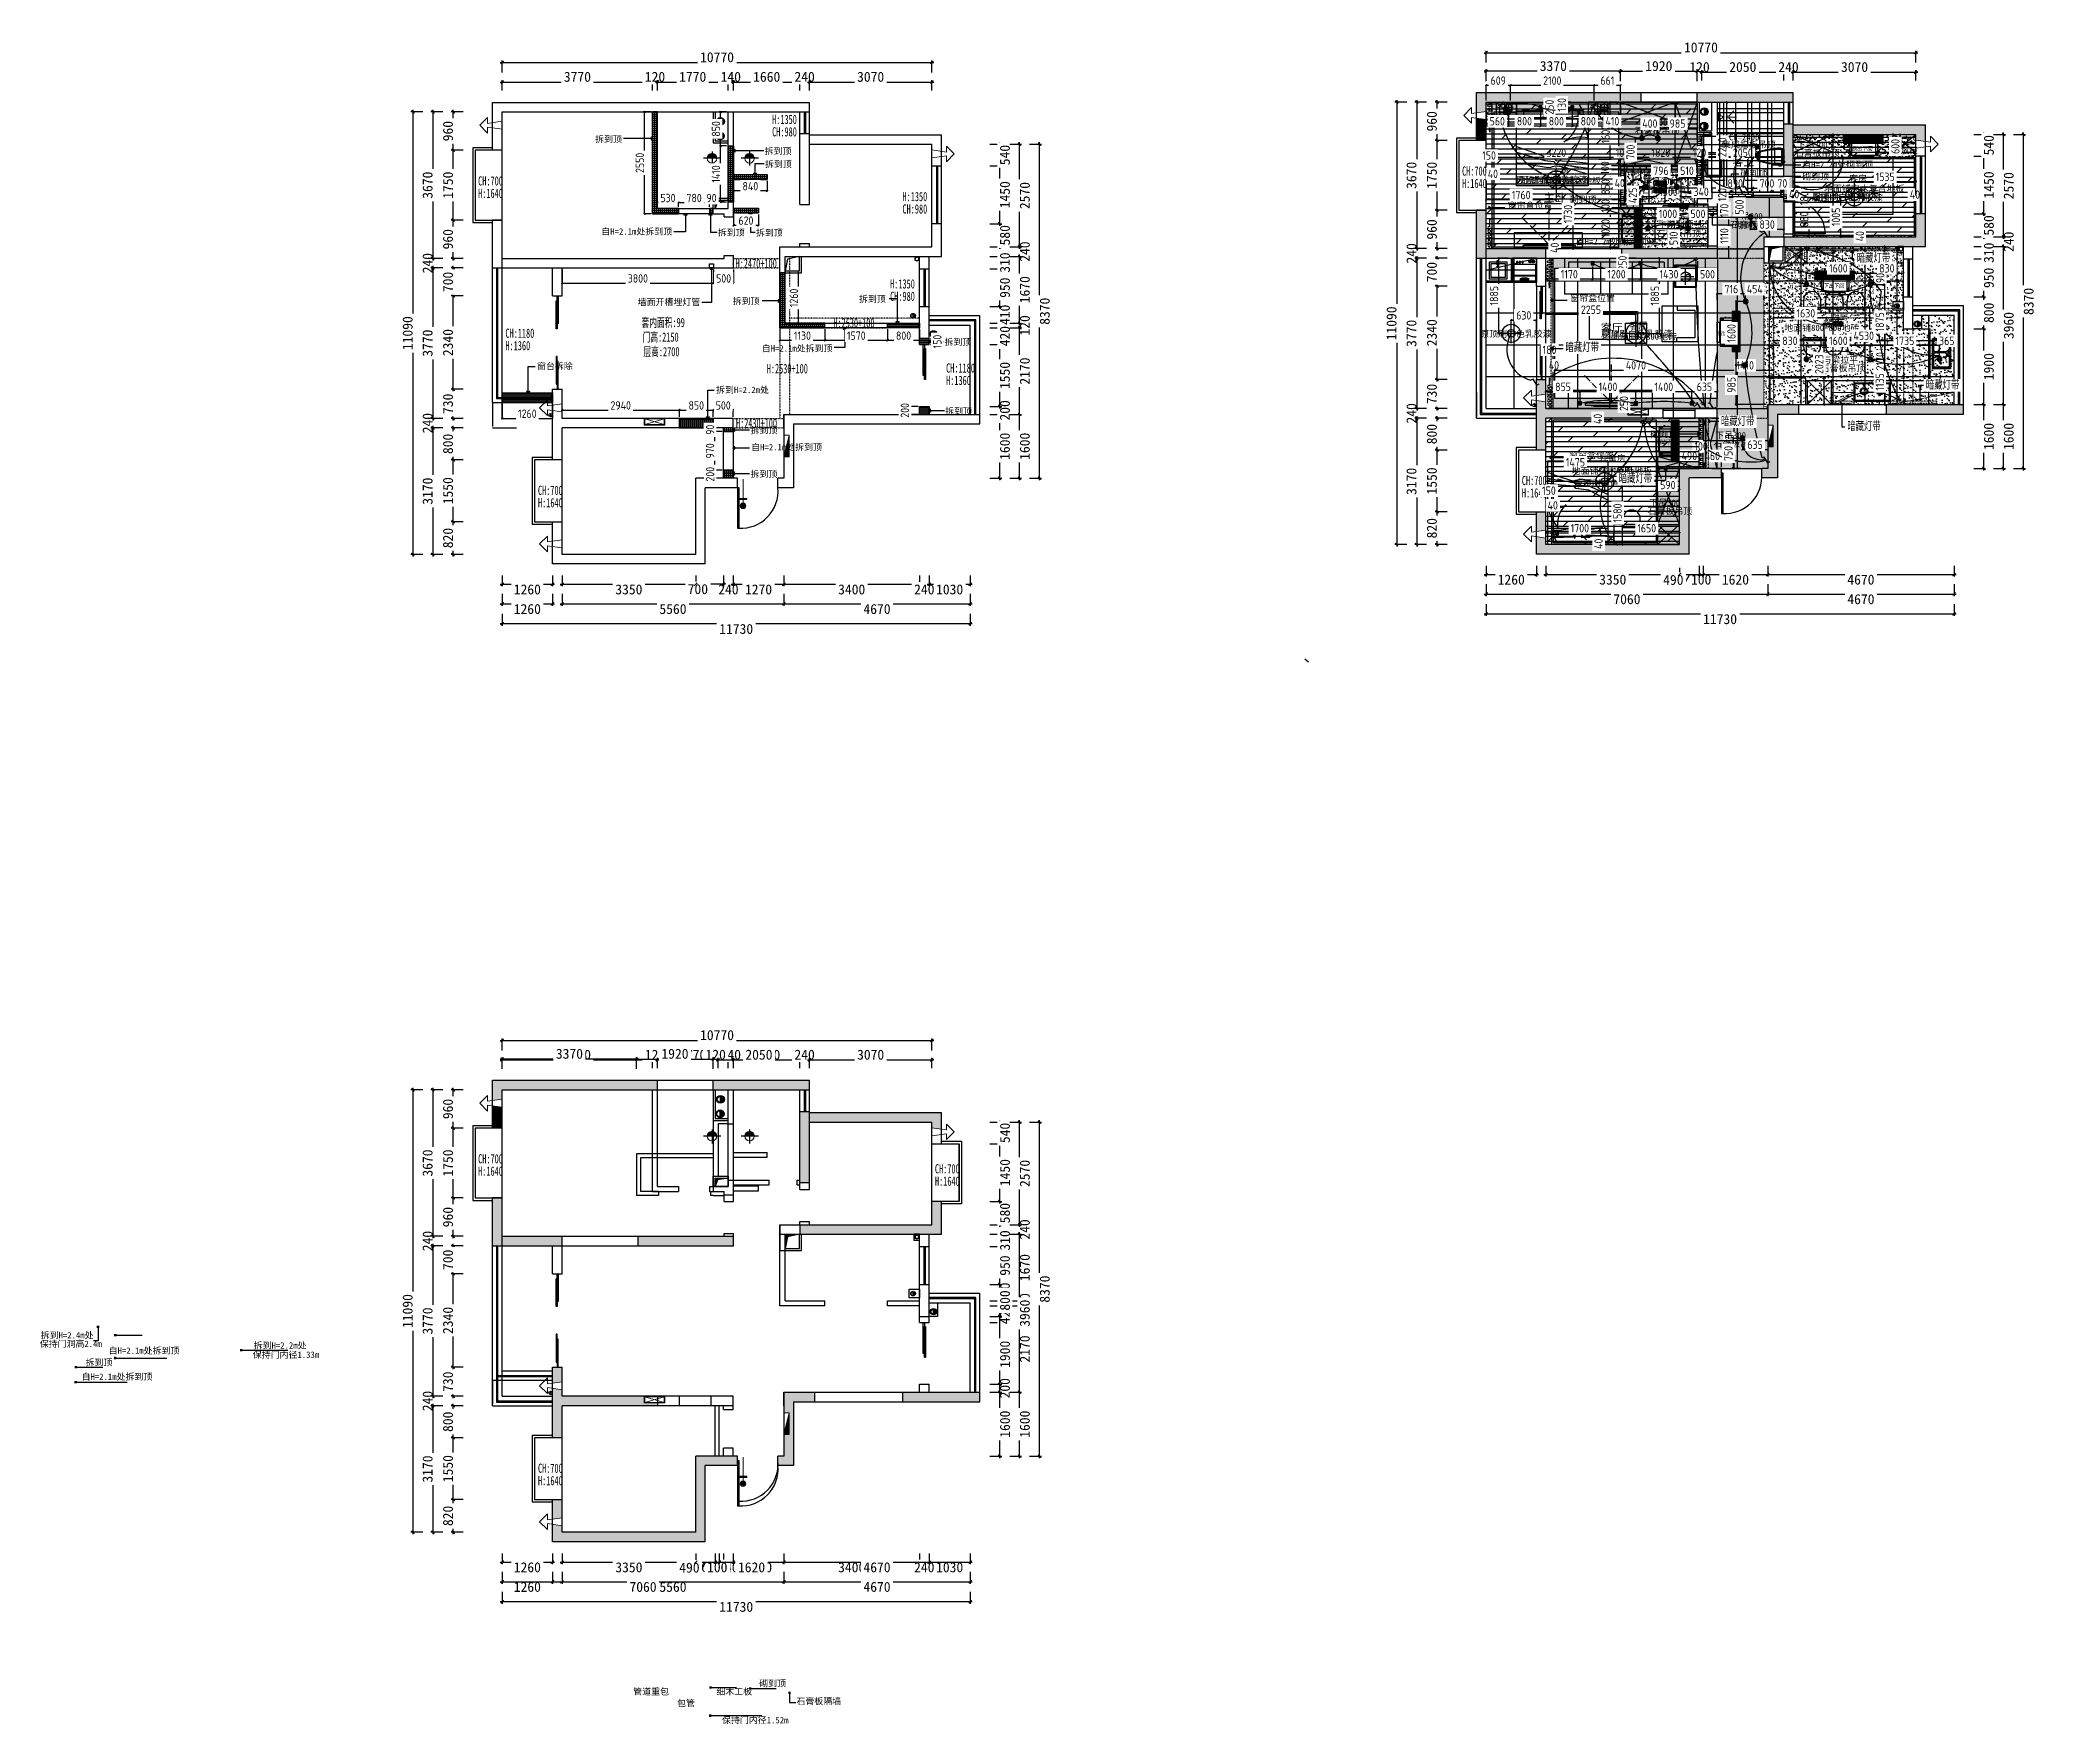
# Model space of a CAD drawing. Extents: x -74236 to 286982, y -14633 to 132816.
# Drawn here: x 56634 to 106670, y 74369 to 116584 of the extents above; entities that cross this region are included whole.
import ezdxf

# ---------------------------------------------------------------- set-up
doc = ezdxf.new("R2010")
doc.units = 0
doc.header["$LTSCALE"] = 10
doc.header["$MEASUREMENT"] = 0
doc.header["$PDSIZE"] = 5
doc.linetypes.add('ACAD_ISO03W100', pattern=[30, 12, -18])
doc.linetypes.add('ACAD_ISO04W100', pattern=[30.5, 24, -3, 0.5, -3])
for name, color, linetype in [('0内标注', 250, 'Continuous'), ('1活动家具', 4, 'Continuous'), ('2改建拆', 1, 'Continuous'), ('2改建新建', 7, 'Continuous'), ('3地坪', 8, 'Continuous'), ('5顶面布置', 3, 'Continuous'), ('5顶面标注', 3, 'Continuous'), ('6灯具', 1, 'Continuous'), ('6灯具标注', 1, 'Continuous'), ('7开关', 1, 'Continuous'), ('_KTI_CONTROL', 7, 'Continuous'), ('AIR', 134, 'Continuous'), ('图框', 4, 'Continuous')]:
    doc.layers.add(name, color=color, linetype=linetype)
doc.layers.add('细线', color=251, linetype='Continuous', lineweight=9)
doc.styles.add('HEI', font='simhei.ttf')
doc.styles.add('pw50', font='simhei.ttf', dxfattribs={"height": 100})
doc.styles.get("Standard").update_dxf_attribs({"font": 'gbenor.shx', "bigfont": 'gbcbig.shx'})
doc.styles.add('仿宋', font='', dxfattribs={"width": 0.6, "height": 240})
doc.styles.add('宋体', font='')
doc.styles.add('黑体', font='simhei.ttf')
doc.styles.get('仿宋').set_extended_font_data('SimSun')
doc.styles.get('宋体').set_extended_font_data('SimSun')
doc.dimstyles.new('1-50 顶面', dxfattribs={"dimscale": 50, "dimtxt": 2.8, "dimasz": 1.5, "dimexe": 1, "dimexo": 1, "dimgap": 0.1, "dimtad": 1, "dimdec": 0, "dimzin": 0, "dimdsep": 46, "dimtxsty": '宋体', "dimblk": 'ARCHTICK', "dimcen": 0, "dimdle": 1, "dimclrd": 8, "dimclre": 8, "dimclrt": 43, "dimadec": 0, "dimazin": 0, "dimtfac": 1, "dimtdec": 0, "dimtix": 1, "dimtmove": 1, "dimatfit": 0, "dimldrblk": 'BOXFILLED', "dimfxl": 5, "dimfxlon": 1, "dimtfill": 1, "dimtolj": 1, "dimtzin": 0, "dimlwd": -1, "dimlwe": -1, "dimarcsym": 1})
doc.dimstyles.new('wl20', dxfattribs={"dimscale": 60, "dimtxt": 1.8, "dimasz": 0.03, "dimexe": 0, "dimexo": 0.625, "dimgap": 0.2, "dimtad": 1, "dimdec": 0, "dimrnd": 0.05, "dimdsep": 46, "dimtxsty": 'Standard', "dimblk": 'BZ', "dimcen": 0.06, "dimclrd": 127, "dimclre": 127, "dimclrt": 1, "dimadec": 0, "dimazin": 0, "dimtfac": 1, "dimtdec": 0, "dimtix": 1, "dimtmove": 2, "dimatfit": 3, "dimldrblk": 'jt', "dimfxl": 1, "dimtvp": 1, "dimtfill": 1, "dimtolj": 1, "dimtzin": 0, "dimarcsym": 0})
pattern_1 = [(0, (0, 24511.735), (0, 50), []), (90, (0, 24511.735), (-50, 3e-15), [])]
pattern_2 = [(37.5, (0, 0), (-3.7796, 115.609426), [0, -91.2, 0, -102, 0, -97.5]), (7.5, (0, 0), (106.1866, 169.32876), [0, -49.2, 0, -82.2, 0, -31.5]), (327.5, (-73.8, 0), (186.84851, 0.33954), [0, -30, 0, -108, 0, -141]), (317.5, (-73.8, 0), (180.3676, 52.66053), [0, -15, 0, -70.8, 0, -81])]
pattern_3 = [(0, (24662.13, 24758.137), (0, 53.34), []), (90, (24662.13, 24758.14), (-80, 53.34), [53.34, -53.34])]
pattern_4 = [(0, (98189.9, 109270.12), (0, 125), []), (45, (98189.9, 109270.1), (-250, 250), [176.777, -353.553])]

msp = doc.modelspace()

# ---------------------------------------------------------------- texts
at = {"layer": '0内标注', "color": 251, "style": '仿宋', "width": 0.6}
for s, height, p in [('H:1350', 230.4, (74987.1, 114476.2)), ('CH:980', 230.4, (74987.1, 114166)), ('CH:700', 230.4, (67618.2, 112935.2)), ('CH:700', 230.4, (92280.4, 113181.6)), ('H:1640', 230.4, (92280.4, 112871.4)), ('H:1640', 230.4, (67618.2, 112625)), ('H:1350', 230.4, (78255, 112542.7)), ('CH:980', 230.4, (78255, 112232.4)), ('H:2470+100', 230.4, (74070.8, 110865.8)), ('H:1350', 230.4, (77945, 110354.2)), ('CH:980', 230.4, (77945, 110044)), ('套内面积:99', 230.4, (71715.1, 109386.5)), ('H:2530+100', 240, (76524.2, 109371.3)), ('CH:1180', 230.4, (68302.5, 109117.4)), ('门高:2150', 230.4, (71739.9, 109020.3)), ('H:1360', 230.4, (68302.5, 108807.2)), ('层高:2700', 230.4, (71762.2, 108655.6)), ('H:2530+100', 240, (74854.7, 108224.4)), ('CH:1180', 230.4, (79348.2, 108245.7)), ('H:1360', 230.4, (79348.2, 107935.5)), ('H:2430+100', 240, (74082.3, 106856.8)), ('CH:700', 230.4, (93780.4, 105424.9)), ('CH:700', 230.4, (69118.2, 105178.5)), ('H:1640', 230.4, (69118.2, 104868.3)), ('H:1640', 230.4, (93780.4, 105114.7))]:
    msp.add_text(s, height=height, dxfattribs=at).set_placement(p)
at = {"layer": '0内标注', "color": 0, "char_height": 160}
for s, insert, width, attachment_point in [('{\\fSimSun|b0|i0|c134|p2;\\C2;拆到H=2.4m处}', (56653.8, 84016.5), 2005.119, 7), ('{\\fSimSun|b0|i0|c134|p2;\\C2;保持门洞高2.4m }', (56629.3, 83802.1), 1850.01, 7), ('{\\fSimSun|b0|i0|c134|p2;\\C2;自H=2.1m处拆到顶}', (60130.6, 83631.2), 2671.156, 9), ('{\\fSimSun|b0|i0|c134|p2;\\C2;拆到H=2.2m处}', (61992.1, 83762.6), 1966.306, 7), ('{\\fSimSun|b0|i0|c134|p2;\\C2;自H=2.1m处拆到顶}', (59451.3, 82978.4), 2002.42, 9), ('{\\fSimSun|b0|i0|c134|p2;\\C2;拆到顶}', (57778.7, 83336.7), 1319.801, 7)]:
    msp.add_mtext(s, dxfattribs=dict(at, insert=insert, width=width, attachment_point=attachment_point))
at = {"layer": '0内标注', "color": 254, "insert": (61970.3, 83528.7), "char_height": 160, "width": 2039.4, "attachment_point": 7}
msp.add_mtext('{\\fSimSun|b0|i0|c134|p2;\\C2;保持门内径1.33m }', dxfattribs=at)
at = {"layer": '1活动家具', "color": 1, "attachment_point": 7, "style": 'pw50'}
for s, insert, char_height, width in [('客卫', (99059.5, 113409.4), 200, 2530.639), ('开放柜', (103069.8, 113714.5), 150, 2530.639), ('主卧', (94330.4, 112505.8), 200, 2630.639), ('主卫', (96794.4, 112822), 200, 2630.639), ('折叠床', (101910.1, 112593.9), 200, 2530.639), ('玻璃柜', (100339.8, 111087.6), 150, 2530.639), ('餐厅', (101328.3, 109346.3), 200, 2530.639), ('客厅', (95759.6, 109240.7), 200, 2530.639), ('次卧', (96068.6, 105625.7), 200, 2530.639)]:
    msp.add_mtext(s, dxfattribs=dict(at, insert=insert, char_height=char_height, width=width))
at = {"layer": '2改建拆', "color": 0, "char_height": 160}
for s, insert, width, attachment_point in [('{\\fSimSun|b0|i0|c134|p2;\\C2;拆到顶}', (70551.1, 113998.5), 1319.801, 7), ('{\\fSimSun|b0|i0|c134|p2;\\C2;拆到顶}', (74800, 113696.9), 1319.801, 7), ('{\\fSimSun|b0|i0|c134|p2;\\C2;拆到顶}', (74808.8, 113370.3), 1319.801, 7), ('{\\fSimSun|b0|i0|c134|p2;\\C2;自H=2.1m处拆到顶}', (72480, 111683.4), 2671.156, 9), ('{\\fSimSun|b0|i0|c134|p2;\\C2;拆到顶}', (73626.8, 111657), 1319.801, 7), ('{\\fSimSun|b0|i0|c134|p2;\\C2;拆到顶}', (74583.2, 111653.6), 1319.801, 7), ('{\\fSimSun|b0|i0|c134|p2;\\C2;墙面开槽埋灯管}', (71617.7, 109914.3), 2117.53, 7), ('{\\fSimSun|b0|i0|c134|p2;\\C2;拆到顶}', (74001.2, 109937.7), 1319.801, 7), ('{\\fSimSun|b0|i0|c134|p2;\\C2;拆到顶}', (77165.7, 109991.6), 1319.801, 7), ('{\\fSimSun|b0|i0|c134|p2;\\C2;拆到顶}', (79308, 108912.5), 1319.801, 7), ('{\\fSimSun|b0|i0|c134|p2;\\C2;自H=2.1m处拆到顶}', (76501, 108754.7), 2671.156, 9), ('{\\fSimSun|b0|i0|c134|p2;\\C2;窗台拆除}', (69094.4, 108308.7), 1966.306, 7), ('{\\fSimSun|b0|i0|c134|p2;\\C2;拆到H=2.2m处}', (73582.7, 107713.5), 1966.306, 7), ('{\\fSimSun|b0|i0|c134|p2;\\C2;拆到顶}', (79326.4, 107180.9), 1319.801, 7), ('{\\fSimSun|b0|i0|c134|p2;\\C2;拆到顶}', (74444.6, 106698.5), 1319.801, 7), ('{\\fSimSun|b0|i0|c134|p2;\\C2;自H=2.1m处拆到顶}', (76235.9, 106277.5), 2671.156, 9), ('{\\fSimSun|b0|i0|c134|p2;\\C2;拆到顶}', (74444.6, 105602.1), 1319.801, 7)]:
    msp.add_mtext(s, dxfattribs=dict(at, insert=insert, width=width, attachment_point=attachment_point))
at = {"layer": '2改建新建', "color": 254, "char_height": 160}
for s, insert, width, attachment_point in [('{\\fSimSun|b0|i0|c134|p2;\\C2;砌到顶}', (99259.1, 113133.8), 1319.801, 7), ('{\\fSimSun|b0|i0|c134|p2;\\C2;砌到顶}', (100805.7, 113061.6), 1319.801, 7), ('{\\fSimSun|b0|i0|c134|p2;\\C2;自H=2.2m处砌到顶}', (100807.2, 113362.7), 1952.562, 7), ('{\\fSimSun|b0|i0|c134|p2;\\C2;砌到顶}', (94977.9, 112485), 1319.801, 7), ('{\\fSimSun|b0|i0|c134|p2;\\C2;砌到顶}', (101094.9, 112528), 1319.801, 7), ('{\\fSimSun|b0|i0|c134|p2;\\C2;自H=2.2m处砌到顶}', (95129.6, 111430.5), 1952.562, 7), ('{\\fSimSun|b0|i0|c134|p2;\\C2;砌到顶}', (97406.1, 111862.8), 1319.801, 7), ('{\\fSimSun|b0|i0|c134|p2;\\C2;砌到顶}', (99112.4, 111838.3), 1319.801, 7), ('{\\fSimSun|b0|i0|c134|p2;\\C2;砌到顶}', (97000.2, 106598.3), 1319.801, 7), ('{\\fSimSun|b0|i0|c134|p2;\\C2;管道重包}', (72402.9, 75085.9), 1319.801, 9), ('{\\fSimSun|b0|i0|c134|p2;\\C2;砌到顶}', (74663.1, 75290.4), 1319.801, 7), ('{\\fSimSun|b0|i0|c134|p2;\\C2;包管}', (72604.7, 74973), 1319.801, 1), ('{\\fSimSun|b0|i0|c134|p2;\\C2;保持门内径1.52m }', (73732.3, 74368.7), 2017.025, 7), ('{\\fSimSun|b0|i0|c134|p2;\\C2;石膏板隔墙}', (75596, 74843.5), 1319.801, 7)]:
    msp.add_mtext(s, dxfattribs=dict(at, insert=insert, width=width, attachment_point=attachment_point))
at = {"layer": '2改建新建', "color": 0, "insert": (73591.6, 75264.7), "char_height": 160, "width": 1319.801, "attachment_point": 1}
msp.add_mtext('{\\fSimSun|b0|i0|c134|p2;\\C2;细木工板}', dxfattribs=at)
at = {"layer": '3地坪', "color": 2, "char_height": 160, "width": 1400.27, "attachment_point": 3, "style": '黑体'}
for s, insert in [('{\\C1;客房}', (102433.4, 113192.7)), ('{\\C1;厨房}', (101963.5, 109729.2)), ('{\\C1;客厅}', (96930.5, 109503.4)), ('{\\C1;儿童房}', (96386.4, 106175.6))]:
    msp.add_mtext(s, dxfattribs=dict(at, insert=insert))
at = {"layer": '3地坪', "color": 1, "char_height": 160, "width": 2164.703, "attachment_point": 1, "style": 'pw50'}
for s, insert in [('地面铺实木复合地板', (101355.6, 112939.8)), ('地面铺800*800地砖', (95785.5, 109228.7)), ('地面铺800*800地砖', (100358.7, 109447.4)), ('地面铺实木复合地板', (95028.1, 105862.2))]:
    msp.add_mtext(s, dxfattribs=dict(at, insert=insert))
at = {"layer": '5顶面标注', "color": 1, "char_height": 160, "attachment_point": 1, "style": 'pw50'}
for s, insert, width in [('下吊300', (96653.9, 114594.6), 1699.551), ('石膏板吊顶', (96610, 114383), 1699.551), ('石膏板吊顶', (100624.2, 113827.5), 1699.551), ('下吊300', (100668.1, 114039), 1699.551), ('窗帘盒位置', (93424.2, 112513.9), 1699.551), ('石膏板吊顶', (97150, 111807.5), 1699.551), ('下吊300', (97193.9, 112019), 1699.551), ('窗帘盒位置', (94994.2, 110193.9), 1699.551), ('原顶刷白色乳胶漆', (92735.5, 109298.6), 2268.854), ('原顶刷白色乳胶漆', (95765.5, 109298.6), 2268.854), ('与梁拉平', (101313.9, 108644.6), 1699.551), ('石膏板吊顶', (101270, 108433), 1699.551), ('窗帘盒位置', (94964.2, 106253.9), 1699.551), ('原顶刷白色乳胶漆', (95085.5, 105548.6), 2268.854), ('下吊300', (96973.9, 105064.6), 1699.551), ('石膏板吊顶', (96930, 104853), 1699.551)]:
    msp.add_mtext(s, dxfattribs=dict(at, insert=insert, width=width))
at = {"layer": 'AIR', "color": 2, "style": 'HEI', "oblique": 10, "width": 0.9}
for s, p in [('侧出下回', (102050, 113807.7)), ('侧出下回', (96214.2, 111782.5)), ('下出下回', (101337.6, 110370.5)), ('侧出下回', (98674.2, 109180.5)), ('侧出下回', (97143.8, 106461.8))]:
    msp.add_text(s, height=102, dxfattribs=at).set_placement(p)

# ---------------------------------------------------------------- blocks, each defined once
blk = doc.blocks.new('_ArchTick')
at = {"color": 0, "linetype": 'ByBlock', "const_width": 0.4}
blk.add_lwpolyline([(-0.5, -0.5), (0.5, 0.5)], dxfattribs=at)
blk = doc.blocks.new('*D250')
at = {"color": 8, "transparency": 16777216}
for p, q in [((67243, 104508), (66943, 104508)), ((66993, 103638), (66993, 104558)), ((67243, 103688), (66943, 103688))]:
    blk.add_line(p, q, dxfattribs=at)
at = {"layer": 'Defpoints', "color": 0, "transparency": 16777216}
for p in [(67337, 104508), (67337, 103688)]:
    blk.add_point(p, dxfattribs=at)
at = {"color": 8, "transparency": 16777216, "xscale": 75, "yscale": 75, "zscale": 75}
for p, rotation in [((66993, 104508), 90), ((66993, 103688), 270)]:
    blk.add_blockref('_ArchTick', p, dxfattribs=dict(at, rotation=rotation))
at = {"color": 43, "transparency": 16777216, "insert": (66863, 104098), "char_height": 250, "attachment_point": 5, "rotation": 90, "style": '宋体', "bg_fill": 3, "box_fill_scale": 1.25, "bg_fill_color": 256, "bg_fill_true_color": 13158600, "bg_fill_transparency": 0}
blk.add_mtext('\\A1;820', dxfattribs=at)
at = {"layer": 'Defpoints', "color": 0, "transparency": 16777216}
blk.add_point((66993, 104508), dxfattribs=at)
blk = doc.blocks.new('_BoxFilled')
at = {"color": 0, "linetype": 'ByBlock', "lineweight": -2}
blk.add_line((-0.5, 0), (-1, 0), dxfattribs=at)
at = {"color": 0, "linetype": 'ByBlock'}
blk.add_solid([(-0.5, 0.5), (0.5, 0.5), (-0.5, -0.5), (0.5, -0.5)], dxfattribs=at)
blk = doc.blocks.new('*D251')
at = {"color": 8, "transparency": 16777216}
for p, q in [((66993, 104458), (66993, 106108)), ((67243, 106058), (66943, 106058)), ((67243, 104508), (66943, 104508))]:
    blk.add_line(p, q, dxfattribs=at)
at = {"layer": 'Defpoints', "color": 0, "transparency": 16777216}
for p in [(66993, 106058), (67337, 106058), (67337, 104508)]:
    blk.add_point(p, dxfattribs=at)
at = {"color": 8, "transparency": 16777216, "xscale": 75, "yscale": 75, "zscale": 75}
for p, rotation in [((66993, 106058), 90), ((66993, 104508), 270)]:
    blk.add_blockref('_ArchTick', p, dxfattribs=dict(at, rotation=rotation))
at = {"color": 43, "transparency": 16777216, "insert": (66863, 105283), "char_height": 250, "attachment_point": 5, "rotation": 90, "style": '宋体', "bg_fill": 3, "box_fill_scale": 1.25, "bg_fill_color": 256, "bg_fill_true_color": 13158600, "bg_fill_transparency": 0}
blk.add_mtext('\\A1;1550', dxfattribs=at)
blk = doc.blocks.new('*D252')
at = {"color": 8, "transparency": 16777216}
for p, q in [((67243, 106858), (66943, 106858)), ((66993, 106008), (66993, 106908)), ((67243, 106058), (66943, 106058))]:
    blk.add_line(p, q, dxfattribs=at)
at = {"layer": 'Defpoints', "color": 0, "transparency": 16777216}
for p in [(67337, 106858), (67337, 106058)]:
    blk.add_point(p, dxfattribs=at)
at = {"color": 8, "transparency": 16777216, "xscale": 75, "yscale": 75, "zscale": 75}
for p, rotation in [((66993, 106858), 90), ((66993, 106058), 270)]:
    blk.add_blockref('_ArchTick', p, dxfattribs=dict(at, rotation=rotation))
at = {"color": 43, "transparency": 16777216, "insert": (66863, 106458), "char_height": 250, "attachment_point": 5, "rotation": 90, "style": '宋体', "bg_fill": 3, "box_fill_scale": 1.25, "bg_fill_color": 256, "bg_fill_true_color": 13158600, "bg_fill_transparency": 0}
blk.add_mtext('\\A1;800', dxfattribs=at)
at = {"layer": 'Defpoints', "color": 0, "transparency": 16777216}
blk.add_point((66993, 106858), dxfattribs=at)
blk = doc.blocks.new('*D253')
at = {"color": 8, "transparency": 16777216}
for p, q in [((66732, 107098), (66432, 107098)), ((66482, 107098), (66482, 107173)), ((66482, 106858), (66482, 107098)), ((66732, 106858), (66432, 106858)), ((66482, 106858), (66482, 106783))]:
    blk.add_line(p, q, dxfattribs=at)
at = {"layer": 'Defpoints', "color": 0, "transparency": 16777216}
for p in [(67337, 107098), (67337, 106858)]:
    blk.add_point(p, dxfattribs=at)
at = {"color": 8, "transparency": 16777216, "xscale": 75, "yscale": 75, "zscale": 75}
for p, rotation in [((66482, 107098), 270), ((66482, 106858), 90)]:
    blk.add_blockref('_ArchTick', p, dxfattribs=dict(at, rotation=rotation))
at = {"color": 43, "transparency": 16777216, "insert": (66352, 106978), "char_height": 250, "attachment_point": 5, "rotation": 90, "style": '宋体', "bg_fill": 3, "box_fill_scale": 1.25, "bg_fill_color": 256, "bg_fill_true_color": 13158600, "bg_fill_transparency": 0}
blk.add_mtext('\\A1;240', dxfattribs=at)
at = {"layer": 'Defpoints', "color": 0, "transparency": 16777216}
blk.add_point((66482, 107098), dxfattribs=at)
blk = doc.blocks.new('*D254')
at = {"color": 8, "transparency": 16777216}
for p, q in [((67243, 107828), (66943, 107828)), ((66993, 107048), (66993, 107878)), ((67243, 107098), (66943, 107098))]:
    blk.add_line(p, q, dxfattribs=at)
at = {"layer": 'Defpoints', "color": 0, "transparency": 16777216}
for p in [(67337, 107828), (67337, 107098)]:
    blk.add_point(p, dxfattribs=at)
at = {"color": 8, "transparency": 16777216, "xscale": 75, "yscale": 75, "zscale": 75}
for p, rotation in [((66993, 107828), 90), ((66993, 107098), 270)]:
    blk.add_blockref('_ArchTick', p, dxfattribs=dict(at, rotation=rotation))
at = {"color": 43, "transparency": 16777216, "insert": (66863, 107463), "char_height": 250, "attachment_point": 5, "rotation": 90, "style": '宋体', "bg_fill": 3, "box_fill_scale": 1.25, "bg_fill_color": 256, "bg_fill_true_color": 13158600, "bg_fill_transparency": 0}
blk.add_mtext('\\A1;730', dxfattribs=at)
at = {"layer": 'Defpoints', "color": 0, "transparency": 16777216}
blk.add_point((66993, 107828), dxfattribs=at)
blk = doc.blocks.new('*D255')
at = {"color": 8, "transparency": 16777216}
for p, q in [((67243, 110168), (66943, 110168)), ((66993, 107778), (66993, 110218)), ((67243, 107828), (66943, 107828))]:
    blk.add_line(p, q, dxfattribs=at)
at = {"layer": 'Defpoints', "color": 0, "transparency": 16777216}
for p in [(66993, 110168), (67337, 110168), (67337, 107828)]:
    blk.add_point(p, dxfattribs=at)
at = {"color": 8, "transparency": 16777216, "xscale": 75, "yscale": 75, "zscale": 75}
for p, rotation in [((66993, 110168), 90), ((66993, 107828), 270)]:
    blk.add_blockref('_ArchTick', p, dxfattribs=dict(at, rotation=rotation))
at = {"color": 43, "transparency": 16777216, "insert": (66863, 108998), "char_height": 250, "attachment_point": 5, "rotation": 90, "style": '宋体', "bg_fill": 3, "box_fill_scale": 1.25, "bg_fill_color": 256, "bg_fill_true_color": 13158600, "bg_fill_transparency": 0}
blk.add_mtext('\\A1;2340', dxfattribs=at)
blk = doc.blocks.new('*D256')
at = {"color": 8, "transparency": 16777216}
for p, q in [((67243, 110868), (66943, 110868)), ((66993, 110118), (66993, 110918)), ((67243, 110168), (66943, 110168))]:
    blk.add_line(p, q, dxfattribs=at)
at = {"layer": 'Defpoints', "color": 0, "transparency": 16777216}
for p in [(67337, 110868), (67337, 110168)]:
    blk.add_point(p, dxfattribs=at)
at = {"color": 8, "transparency": 16777216, "xscale": 75, "yscale": 75, "zscale": 75}
for p, rotation in [((66993, 110868), 90), ((66993, 110168), 270)]:
    blk.add_blockref('_ArchTick', p, dxfattribs=dict(at, rotation=rotation))
at = {"color": 43, "transparency": 16777216, "insert": (66863, 110518), "char_height": 250, "attachment_point": 5, "rotation": 90, "style": '宋体', "bg_fill": 3, "box_fill_scale": 1.25, "bg_fill_color": 256, "bg_fill_true_color": 13158600, "bg_fill_transparency": 0}
blk.add_mtext('\\A1;700', dxfattribs=at)
at = {"layer": 'Defpoints', "color": 0, "transparency": 16777216}
blk.add_point((66993, 110868), dxfattribs=at)
blk = doc.blocks.new('*D257')
at = {"color": 8, "transparency": 16777216}
for p, q in [((66732, 111108), (66432, 111108)), ((66482, 111108), (66482, 111183)), ((66482, 110868), (66482, 111108)), ((66732, 110868), (66432, 110868)), ((66482, 110868), (66482, 110793))]:
    blk.add_line(p, q, dxfattribs=at)
at = {"layer": 'Defpoints', "color": 0, "transparency": 16777216}
for p in [(67337, 111108), (67337, 110868)]:
    blk.add_point(p, dxfattribs=at)
at = {"color": 8, "transparency": 16777216, "xscale": 75, "yscale": 75, "zscale": 75}
for p, rotation in [((66482, 111108), 270), ((66482, 110868), 90)]:
    blk.add_blockref('_ArchTick', p, dxfattribs=dict(at, rotation=rotation))
at = {"color": 43, "transparency": 16777216, "insert": (66352, 110988), "char_height": 250, "attachment_point": 5, "rotation": 90, "style": '宋体', "bg_fill": 3, "box_fill_scale": 1.25, "bg_fill_color": 256, "bg_fill_true_color": 13158600, "bg_fill_transparency": 0}
blk.add_mtext('\\A1;240', dxfattribs=at)
at = {"layer": 'Defpoints', "color": 0, "transparency": 16777216}
blk.add_point((66482, 111108), dxfattribs=at)
blk = doc.blocks.new('*D258')
at = {"color": 8, "transparency": 16777216}
for p, q in [((66993, 111058), (66993, 112118)), ((67243, 112068), (66943, 112068)), ((67243, 111108), (66943, 111108))]:
    blk.add_line(p, q, dxfattribs=at)
at = {"layer": 'Defpoints', "color": 0, "transparency": 16777216}
for p in [(67337, 112068), (67337, 111108)]:
    blk.add_point(p, dxfattribs=at)
at = {"color": 8, "transparency": 16777216, "xscale": 75, "yscale": 75, "zscale": 75}
for p, rotation in [((66993, 112068), 90), ((66993, 111108), 270)]:
    blk.add_blockref('_ArchTick', p, dxfattribs=dict(at, rotation=rotation))
at = {"color": 43, "transparency": 16777216, "insert": (66863, 111588), "char_height": 250, "attachment_point": 5, "rotation": 90, "style": '宋体', "bg_fill": 3, "box_fill_scale": 1.25, "bg_fill_color": 256, "bg_fill_true_color": 13158600, "bg_fill_transparency": 0}
blk.add_mtext('\\A1;960', dxfattribs=at)
at = {"layer": 'Defpoints', "color": 0, "transparency": 16777216}
blk.add_point((66993, 112068), dxfattribs=at)
blk = doc.blocks.new('*D259')
at = {"color": 8, "transparency": 16777216}
for p, q in [((67243, 113818), (66943, 113818)), ((66993, 112018), (66993, 113868)), ((67243, 112068), (66943, 112068))]:
    blk.add_line(p, q, dxfattribs=at)
at = {"layer": 'Defpoints', "color": 0, "transparency": 16777216}
for p in [(66993, 113818), (67337, 113818), (67337, 112068)]:
    blk.add_point(p, dxfattribs=at)
at = {"color": 8, "transparency": 16777216, "xscale": 75, "yscale": 75, "zscale": 75}
for p, rotation in [((66993, 113818), 90), ((66993, 112068), 270)]:
    blk.add_blockref('_ArchTick', p, dxfattribs=dict(at, rotation=rotation))
at = {"color": 43, "transparency": 16777216, "insert": (66863, 112943), "char_height": 250, "attachment_point": 5, "rotation": 90, "style": '宋体', "bg_fill": 3, "box_fill_scale": 1.25, "bg_fill_color": 256, "bg_fill_true_color": 13158600, "bg_fill_transparency": 0}
blk.add_mtext('\\A1;1750', dxfattribs=at)
blk = doc.blocks.new('*D260')
at = {"color": 8, "transparency": 16777216}
for p, q in [((67243, 114778), (66943, 114778)), ((66993, 113768), (66993, 114828)), ((67243, 113818), (66943, 113818))]:
    blk.add_line(p, q, dxfattribs=at)
at = {"layer": 'Defpoints', "color": 0, "transparency": 16777216}
for p in [(67337, 114778), (67337, 113818)]:
    blk.add_point(p, dxfattribs=at)
at = {"color": 8, "transparency": 16777216, "xscale": 75, "yscale": 75, "zscale": 75}
for p, rotation in [((66993, 114778), 90), ((66993, 113818), 270)]:
    blk.add_blockref('_ArchTick', p, dxfattribs=dict(at, rotation=rotation))
at = {"color": 43, "transparency": 16777216, "insert": (66863, 114298), "char_height": 250, "attachment_point": 5, "rotation": 90, "style": '宋体', "bg_fill": 3, "box_fill_scale": 1.25, "bg_fill_color": 256, "bg_fill_true_color": 13158600, "bg_fill_transparency": 0}
blk.add_mtext('\\A1;960', dxfattribs=at)
at = {"layer": 'Defpoints', "color": 0, "transparency": 16777216}
blk.add_point((66993, 114778), dxfattribs=at)
blk = doc.blocks.new('*D261')
at = {"color": 8, "transparency": 16777216}
for p, q in [((68172, 115528), (72042, 115528)), ((68222, 115320), (68222, 115578)), ((71992, 115320), (71992, 115578))]:
    blk.add_line(p, q, dxfattribs=at)
at = {"layer": 'Defpoints', "color": 0, "transparency": 16777216}
for p in [(68222, 115270), (71992, 115528), (71992, 115270)]:
    blk.add_point(p, dxfattribs=at)
at = {"color": 8, "transparency": 16777216, "xscale": 75, "yscale": 75, "zscale": 75, "rotation": 180}
blk.add_blockref('_ArchTick', (68222, 115528), dxfattribs=at)
at = {"color": 8, "transparency": 16777216, "xscale": 75, "yscale": 75, "zscale": 75}
blk.add_blockref('_ArchTick', (71992, 115528), dxfattribs=at)
at = {"color": 43, "transparency": 16777216, "insert": (70107, 115658), "char_height": 250, "attachment_point": 5, "style": '宋体', "bg_fill": 3, "box_fill_scale": 1.25, "bg_fill_color": 256, "bg_fill_true_color": 13158600, "bg_fill_transparency": 0}
blk.add_mtext('\\A1;3770', dxfattribs=at)
blk = doc.blocks.new('*D262')
at = {"color": 8, "transparency": 16777216}
for p, q in [((71992, 115528), (71917, 115528)), ((71992, 115320), (71992, 115578)), ((71992, 115528), (72112, 115528)), ((72112, 115320), (72112, 115578)), ((72112, 115528), (72187, 115528))]:
    blk.add_line(p, q, dxfattribs=at)
at = {"color": 8, "transparency": 16777216, "xscale": 75, "yscale": 75, "zscale": 75}
blk.add_blockref('_ArchTick', (71992, 115528), dxfattribs=at)
at = {"color": 8, "transparency": 16777216, "xscale": 75, "yscale": 75, "zscale": 75, "rotation": 180}
blk.add_blockref('_ArchTick', (72112, 115528), dxfattribs=at)
at = {"color": 43, "transparency": 16777216, "insert": (72052, 115658), "char_height": 250, "attachment_point": 5, "style": '宋体', "bg_fill": 3, "box_fill_scale": 1.25, "bg_fill_color": 256, "bg_fill_true_color": 13158600, "bg_fill_transparency": 0}
blk.add_mtext('\\A1;120', dxfattribs=at)
at = {"layer": 'Defpoints', "color": 0, "transparency": 16777216}
for p in [(71992, 115270), (72112, 115528), (72112, 115270)]:
    blk.add_point(p, dxfattribs=at)
blk = doc.blocks.new('*D263')
at = {"color": 8, "transparency": 16777216}
for p, q in [((72062, 115528), (73932, 115528)), ((72112, 115320), (72112, 115578)), ((73882, 115320), (73882, 115578))]:
    blk.add_line(p, q, dxfattribs=at)
at = {"layer": 'Defpoints', "color": 0, "transparency": 16777216}
for p in [(72112, 115270), (73882, 115528), (73882, 115270)]:
    blk.add_point(p, dxfattribs=at)
at = {"color": 8, "transparency": 16777216, "xscale": 75, "yscale": 75, "zscale": 75, "rotation": 180}
blk.add_blockref('_ArchTick', (72112, 115528), dxfattribs=at)
at = {"color": 8, "transparency": 16777216, "xscale": 75, "yscale": 75, "zscale": 75}
blk.add_blockref('_ArchTick', (73882, 115528), dxfattribs=at)
at = {"color": 43, "transparency": 16777216, "insert": (72997, 115658), "char_height": 250, "attachment_point": 5, "style": '宋体', "bg_fill": 3, "box_fill_scale": 1.25, "bg_fill_color": 256, "bg_fill_true_color": 13158600, "bg_fill_transparency": 0}
blk.add_mtext('\\A1;1770', dxfattribs=at)
blk = doc.blocks.new('*D264')
at = {"color": 8, "transparency": 16777216}
for p, q in [((73882, 115528), (73807, 115528)), ((73882, 115320), (73882, 115578)), ((73882, 115528), (74022, 115528)), ((74022, 115320), (74022, 115578)), ((74022, 115528), (74097, 115528))]:
    blk.add_line(p, q, dxfattribs=at)
at = {"color": 8, "transparency": 16777216, "xscale": 75, "yscale": 75, "zscale": 75}
blk.add_blockref('_ArchTick', (73882, 115528), dxfattribs=at)
at = {"color": 8, "transparency": 16777216, "xscale": 75, "yscale": 75, "zscale": 75, "rotation": 180}
blk.add_blockref('_ArchTick', (74022, 115528), dxfattribs=at)
at = {"color": 43, "transparency": 16777216, "insert": (73952, 115658), "char_height": 250, "attachment_point": 5, "style": '宋体', "bg_fill": 3, "box_fill_scale": 1.25, "bg_fill_color": 256, "bg_fill_true_color": 13158600, "bg_fill_transparency": 0}
blk.add_mtext('\\A1;140', dxfattribs=at)
at = {"layer": 'Defpoints', "color": 0, "transparency": 16777216}
for p in [(73882, 115270), (74022, 115528), (74022, 115270)]:
    blk.add_point(p, dxfattribs=at)
blk = doc.blocks.new('*D265')
at = {"color": 8, "transparency": 16777216}
for p, q in [((73972, 115528), (75732, 115528)), ((74022, 115320), (74022, 115578)), ((75682, 115320), (75682, 115578))]:
    blk.add_line(p, q, dxfattribs=at)
at = {"layer": 'Defpoints', "color": 0, "transparency": 16777216}
for p in [(74022, 115270), (75682, 115528), (75682, 115270)]:
    blk.add_point(p, dxfattribs=at)
at = {"color": 8, "transparency": 16777216, "xscale": 75, "yscale": 75, "zscale": 75, "rotation": 180}
blk.add_blockref('_ArchTick', (74022, 115528), dxfattribs=at)
at = {"color": 8, "transparency": 16777216, "xscale": 75, "yscale": 75, "zscale": 75}
blk.add_blockref('_ArchTick', (75682, 115528), dxfattribs=at)
at = {"color": 43, "transparency": 16777216, "insert": (74852, 115658), "char_height": 250, "attachment_point": 5, "style": '宋体', "bg_fill": 3, "box_fill_scale": 1.25, "bg_fill_color": 256, "bg_fill_true_color": 13158600, "bg_fill_transparency": 0}
blk.add_mtext('\\A1;1660', dxfattribs=at)
blk = doc.blocks.new('*D266')
at = {"color": 8, "transparency": 16777216}
for p, q in [((75682, 115528), (75607, 115528)), ((75682, 115320), (75682, 115578)), ((75682, 115528), (75922, 115528)), ((75922, 115320), (75922, 115578)), ((75922, 115528), (75997, 115528))]:
    blk.add_line(p, q, dxfattribs=at)
at = {"color": 8, "transparency": 16777216, "xscale": 75, "yscale": 75, "zscale": 75}
blk.add_blockref('_ArchTick', (75682, 115528), dxfattribs=at)
at = {"color": 8, "transparency": 16777216, "xscale": 75, "yscale": 75, "zscale": 75, "rotation": 180}
blk.add_blockref('_ArchTick', (75922, 115528), dxfattribs=at)
at = {"color": 43, "transparency": 16777216, "insert": (75802, 115658), "char_height": 250, "attachment_point": 5, "style": '宋体', "bg_fill": 3, "box_fill_scale": 1.25, "bg_fill_color": 256, "bg_fill_true_color": 13158600, "bg_fill_transparency": 0}
blk.add_mtext('\\A1;240', dxfattribs=at)
at = {"layer": 'Defpoints', "color": 0, "transparency": 16777216}
for p in [(75682, 115270), (75922, 115528), (75922, 115270)]:
    blk.add_point(p, dxfattribs=at)
blk = doc.blocks.new('*D267')
at = {"color": 8, "transparency": 16777216}
for p, q in [((75872, 115528), (79042, 115528)), ((75922, 115320), (75922, 115578)), ((78992, 115320), (78992, 115578))]:
    blk.add_line(p, q, dxfattribs=at)
at = {"layer": 'Defpoints', "color": 0, "transparency": 16777216}
for p in [(75922, 115270), (78992, 115528), (78992, 115270)]:
    blk.add_point(p, dxfattribs=at)
at = {"color": 8, "transparency": 16777216, "xscale": 75, "yscale": 75, "zscale": 75, "rotation": 180}
blk.add_blockref('_ArchTick', (75922, 115528), dxfattribs=at)
at = {"color": 8, "transparency": 16777216, "xscale": 75, "yscale": 75, "zscale": 75}
blk.add_blockref('_ArchTick', (78992, 115528), dxfattribs=at)
at = {"color": 43, "transparency": 16777216, "insert": (77457, 115658), "char_height": 250, "attachment_point": 5, "style": '宋体', "bg_fill": 3, "box_fill_scale": 1.25, "bg_fill_color": 256, "bg_fill_true_color": 13158600, "bg_fill_transparency": 0}
blk.add_mtext('\\A1;3070', dxfattribs=at)
blk = doc.blocks.new('*D268')
at = {"color": 8, "transparency": 16777216}
for p, q in [((80443, 107198), (80743, 107198)), ((80693, 105548), (80693, 107248)), ((80443, 105598), (80743, 105598))]:
    blk.add_line(p, q, dxfattribs=at)
at = {"layer": 'Defpoints', "color": 0, "transparency": 16777216}
for p in [(80284, 107198), (80693, 107198), (80284, 105598)]:
    blk.add_point(p, dxfattribs=at)
at = {"color": 8, "transparency": 16777216, "xscale": 75, "yscale": 75, "zscale": 75}
for p, rotation in [((80693, 107198), 90), ((80693, 105598), 270)]:
    blk.add_blockref('_ArchTick', p, dxfattribs=dict(at, rotation=rotation))
at = {"color": 43, "transparency": 16777216, "insert": (80823, 106398), "char_height": 250, "attachment_point": 5, "rotation": 90, "style": '宋体', "bg_fill": 3, "box_fill_scale": 1.25, "bg_fill_color": 256, "bg_fill_true_color": 13158600, "bg_fill_transparency": 0}
blk.add_mtext('\\A1;1600', dxfattribs=at)
blk = doc.blocks.new('*D269')
at = {"color": 8, "transparency": 16777216}
for p, q in [((80443, 107398), (80743, 107398)), ((80443, 107198), (80743, 107198)), ((80693, 107398), (80693, 107473)), ((80693, 107198), (80693, 107398)), ((80693, 107198), (80693, 107123))]:
    blk.add_line(p, q, dxfattribs=at)
at = {"layer": 'Defpoints', "color": 0, "transparency": 16777216}
for p in [(80284, 107398), (80284, 107198)]:
    blk.add_point(p, dxfattribs=at)
at = {"color": 8, "transparency": 16777216, "xscale": 75, "yscale": 75, "zscale": 75}
for p, rotation in [((80693, 107398), 270), ((80693, 107198), 90)]:
    blk.add_blockref('_ArchTick', p, dxfattribs=dict(at, rotation=rotation))
at = {"color": 43, "transparency": 16777216, "insert": (80823, 107298), "char_height": 250, "attachment_point": 5, "rotation": 90, "style": '宋体', "bg_fill": 3, "box_fill_scale": 1.25, "bg_fill_color": 256, "bg_fill_true_color": 13158600, "bg_fill_transparency": 0}
blk.add_mtext('\\A1;200', dxfattribs=at)
at = {"layer": 'Defpoints', "color": 0, "transparency": 16777216}
blk.add_point((80693, 107398), dxfattribs=at)
blk = doc.blocks.new('*D270')
at = {"color": 8, "transparency": 16777216}
for p, q in [((80443, 108948), (80743, 108948)), ((80693, 107348), (80693, 108998)), ((80443, 107398), (80743, 107398))]:
    blk.add_line(p, q, dxfattribs=at)
at = {"layer": 'Defpoints', "color": 0, "transparency": 16777216}
for p in [(80284, 108948), (80693, 108948), (80284, 107398)]:
    blk.add_point(p, dxfattribs=at)
at = {"color": 8, "transparency": 16777216, "xscale": 75, "yscale": 75, "zscale": 75}
for p, rotation in [((80693, 108948), 90), ((80693, 107398), 270)]:
    blk.add_blockref('_ArchTick', p, dxfattribs=dict(at, rotation=rotation))
at = {"color": 43, "transparency": 16777216, "insert": (80823, 108173), "char_height": 250, "attachment_point": 5, "rotation": 90, "style": '宋体', "bg_fill": 3, "box_fill_scale": 1.25, "bg_fill_color": 256, "bg_fill_true_color": 13158600, "bg_fill_transparency": 0}
blk.add_mtext('\\A1;1550', dxfattribs=at)
blk = doc.blocks.new('*D271')
at = {"color": 8, "transparency": 16777216}
for p, q in [((80443, 109368), (80743, 109368)), ((80693, 109368), (80693, 109443)), ((80693, 108948), (80693, 109368)), ((80443, 108948), (80743, 108948)), ((80693, 108948), (80693, 108873))]:
    blk.add_line(p, q, dxfattribs=at)
at = {"layer": 'Defpoints', "color": 0, "transparency": 16777216}
for p in [(80284, 109368), (80284, 108948)]:
    blk.add_point(p, dxfattribs=at)
at = {"color": 8, "transparency": 16777216, "xscale": 75, "yscale": 75, "zscale": 75}
for p, rotation in [((80693, 109368), 270), ((80693, 108948), 90)]:
    blk.add_blockref('_ArchTick', p, dxfattribs=dict(at, rotation=rotation))
at = {"color": 43, "transparency": 16777216, "insert": (80823, 109158), "char_height": 250, "attachment_point": 5, "rotation": 90, "style": '宋体', "bg_fill": 3, "box_fill_scale": 1.25, "bg_fill_color": 256, "bg_fill_true_color": 13158600, "bg_fill_transparency": 0}
blk.add_mtext('\\A1;420', dxfattribs=at)
at = {"layer": 'Defpoints', "color": 0, "transparency": 16777216}
blk.add_point((80693, 109368), dxfattribs=at)
blk = doc.blocks.new('*D272')
at = {"color": 8, "transparency": 16777216}
for p, q in [((80942, 109488), (81242, 109488)), ((80942, 109368), (81242, 109368)), ((81192, 109488), (81192, 109563)), ((81192, 109368), (81192, 109488)), ((81192, 109368), (81192, 109293))]:
    blk.add_line(p, q, dxfattribs=at)
at = {"layer": 'Defpoints', "color": 0, "transparency": 16777216}
for p in [(80284, 109488), (80284, 109368)]:
    blk.add_point(p, dxfattribs=at)
at = {"color": 8, "transparency": 16777216, "xscale": 75, "yscale": 75, "zscale": 75}
for p, rotation in [((81192, 109488), 270), ((81192, 109368), 90)]:
    blk.add_blockref('_ArchTick', p, dxfattribs=dict(at, rotation=rotation))
at = {"color": 43, "transparency": 16777216, "insert": (81322, 109428), "char_height": 250, "attachment_point": 5, "rotation": 90, "style": '宋体', "bg_fill": 3, "box_fill_scale": 1.25, "bg_fill_color": 256, "bg_fill_true_color": 13158600, "bg_fill_transparency": 0}
blk.add_mtext('\\A1;120', dxfattribs=at)
at = {"layer": 'Defpoints', "color": 0, "transparency": 16777216}
blk.add_point((81192, 109488), dxfattribs=at)
blk = doc.blocks.new('*D273')
at = {"color": 8, "transparency": 16777216}
for p, q in [((80443, 109898), (80743, 109898)), ((80693, 109898), (80693, 109973)), ((80693, 109488), (80693, 109898)), ((80443, 109488), (80743, 109488)), ((80693, 109488), (80693, 109413))]:
    blk.add_line(p, q, dxfattribs=at)
at = {"layer": 'Defpoints', "color": 0, "transparency": 16777216}
for p in [(80284, 109898), (80284, 109488)]:
    blk.add_point(p, dxfattribs=at)
at = {"color": 8, "transparency": 16777216, "xscale": 75, "yscale": 75, "zscale": 75}
for p, rotation in [((80693, 109898), 270), ((80693, 109488), 90)]:
    blk.add_blockref('_ArchTick', p, dxfattribs=dict(at, rotation=rotation))
at = {"color": 43, "transparency": 16777216, "insert": (80823, 109693), "char_height": 250, "attachment_point": 5, "rotation": 90, "style": '宋体', "bg_fill": 3, "box_fill_scale": 1.25, "bg_fill_color": 256, "bg_fill_true_color": 13158600, "bg_fill_transparency": 0}
blk.add_mtext('\\A1;410', dxfattribs=at)
at = {"layer": 'Defpoints', "color": 0, "transparency": 16777216}
blk.add_point((80693, 109898), dxfattribs=at)
blk = doc.blocks.new('*D274')
at = {"color": 8, "transparency": 16777216}
for p, q in [((80443, 110848), (80743, 110848)), ((80693, 109848), (80693, 110898)), ((80443, 109898), (80743, 109898))]:
    blk.add_line(p, q, dxfattribs=at)
at = {"layer": 'Defpoints', "color": 0, "transparency": 16777216}
for p in [(80284, 110848), (80284, 109898)]:
    blk.add_point(p, dxfattribs=at)
at = {"color": 8, "transparency": 16777216, "xscale": 75, "yscale": 75, "zscale": 75}
for p, rotation in [((80693, 110848), 90), ((80693, 109898), 270)]:
    blk.add_blockref('_ArchTick', p, dxfattribs=dict(at, rotation=rotation))
at = {"color": 43, "transparency": 16777216, "insert": (80823, 110373), "char_height": 250, "attachment_point": 5, "rotation": 90, "style": '宋体', "bg_fill": 3, "box_fill_scale": 1.25, "bg_fill_color": 256, "bg_fill_true_color": 13158600, "bg_fill_transparency": 0}
blk.add_mtext('\\A1;950', dxfattribs=at)
at = {"layer": 'Defpoints', "color": 0, "transparency": 16777216}
blk.add_point((80693, 110848), dxfattribs=at)
blk = doc.blocks.new('*D275')
at = {"color": 8, "transparency": 16777216}
for p, q in [((80443, 111158), (80743, 111158)), ((80693, 111158), (80693, 111233)), ((80693, 110848), (80693, 111158)), ((80443, 110848), (80743, 110848)), ((80693, 110848), (80693, 110773))]:
    blk.add_line(p, q, dxfattribs=at)
at = {"layer": 'Defpoints', "color": 0, "transparency": 16777216}
for p in [(80284, 111158), (80284, 110848)]:
    blk.add_point(p, dxfattribs=at)
at = {"color": 8, "transparency": 16777216, "xscale": 75, "yscale": 75, "zscale": 75}
for p, rotation in [((80693, 111158), 270), ((80693, 110848), 90)]:
    blk.add_blockref('_ArchTick', p, dxfattribs=dict(at, rotation=rotation))
at = {"color": 43, "transparency": 16777216, "insert": (80823, 111003), "char_height": 250, "attachment_point": 5, "rotation": 90, "style": '宋体', "bg_fill": 3, "box_fill_scale": 1.25, "bg_fill_color": 256, "bg_fill_true_color": 13158600, "bg_fill_transparency": 0}
blk.add_mtext('\\A1;310', dxfattribs=at)
at = {"layer": 'Defpoints', "color": 0, "transparency": 16777216}
blk.add_point((80693, 111158), dxfattribs=at)
blk = doc.blocks.new('*D276')
at = {"color": 8, "transparency": 16777216}
for p, q in [((80942, 111398), (81242, 111398)), ((80942, 111158), (81242, 111158)), ((81192, 111398), (81192, 111473)), ((81192, 111158), (81192, 111398)), ((81192, 111158), (81192, 111083))]:
    blk.add_line(p, q, dxfattribs=at)
at = {"layer": 'Defpoints', "color": 0, "transparency": 16777216}
for p in [(80284, 111398), (80284, 111158)]:
    blk.add_point(p, dxfattribs=at)
at = {"color": 8, "transparency": 16777216, "xscale": 75, "yscale": 75, "zscale": 75}
for p, rotation in [((81192, 111398), 270), ((81192, 111158), 90)]:
    blk.add_blockref('_ArchTick', p, dxfattribs=dict(at, rotation=rotation))
at = {"color": 43, "transparency": 16777216, "insert": (81322, 111278), "char_height": 250, "attachment_point": 5, "rotation": 90, "style": '宋体', "bg_fill": 3, "box_fill_scale": 1.25, "bg_fill_color": 256, "bg_fill_true_color": 13158600, "bg_fill_transparency": 0}
blk.add_mtext('\\A1;240', dxfattribs=at)
at = {"layer": 'Defpoints', "color": 0, "transparency": 16777216}
blk.add_point((81192, 111398), dxfattribs=at)
blk = doc.blocks.new('*D277')
at = {"color": 8, "transparency": 16777216}
for p, q in [((80443, 111978), (80743, 111978)), ((80693, 111348), (80693, 112028)), ((80443, 111398), (80743, 111398))]:
    blk.add_line(p, q, dxfattribs=at)
at = {"layer": 'Defpoints', "color": 0, "transparency": 16777216}
for p in [(80284, 111978), (80284, 111398)]:
    blk.add_point(p, dxfattribs=at)
at = {"color": 8, "transparency": 16777216, "xscale": 75, "yscale": 75, "zscale": 75}
for p, rotation in [((80693, 111978), 90), ((80693, 111398), 270)]:
    blk.add_blockref('_ArchTick', p, dxfattribs=dict(at, rotation=rotation))
at = {"color": 43, "transparency": 16777216, "insert": (80823, 111688), "char_height": 250, "attachment_point": 5, "rotation": 90, "style": '宋体', "bg_fill": 3, "box_fill_scale": 1.25, "bg_fill_color": 256, "bg_fill_true_color": 13158600, "bg_fill_transparency": 0}
blk.add_mtext('\\A1;580', dxfattribs=at)
at = {"layer": 'Defpoints', "color": 0, "transparency": 16777216}
blk.add_point((80693, 111978), dxfattribs=at)
blk = doc.blocks.new('*D278')
at = {"color": 8, "transparency": 16777216}
for p, q in [((80443, 113428), (80743, 113428)), ((80693, 111928), (80693, 113478)), ((80443, 111978), (80743, 111978))]:
    blk.add_line(p, q, dxfattribs=at)
at = {"layer": 'Defpoints', "color": 0, "transparency": 16777216}
for p in [(80284, 113428), (80693, 113428), (80284, 111978)]:
    blk.add_point(p, dxfattribs=at)
at = {"color": 8, "transparency": 16777216, "xscale": 75, "yscale": 75, "zscale": 75}
for p, rotation in [((80693, 113428), 90), ((80693, 111978), 270)]:
    blk.add_blockref('_ArchTick', p, dxfattribs=dict(at, rotation=rotation))
at = {"color": 43, "transparency": 16777216, "insert": (80823, 112703), "char_height": 250, "attachment_point": 5, "rotation": 90, "style": '宋体', "bg_fill": 3, "box_fill_scale": 1.25, "bg_fill_color": 256, "bg_fill_true_color": 13158600, "bg_fill_transparency": 0}
blk.add_mtext('\\A1;1450', dxfattribs=at)
blk = doc.blocks.new('*D279')
at = {"color": 8, "transparency": 16777216}
for p, q in [((80443, 113968), (80743, 113968)), ((80693, 113378), (80693, 114018)), ((80443, 113428), (80743, 113428))]:
    blk.add_line(p, q, dxfattribs=at)
at = {"layer": 'Defpoints', "color": 0, "transparency": 16777216}
for p in [(80284, 113968), (80284, 113428)]:
    blk.add_point(p, dxfattribs=at)
at = {"color": 8, "transparency": 16777216, "xscale": 75, "yscale": 75, "zscale": 75}
for p, rotation in [((80693, 113968), 90), ((80693, 113428), 270)]:
    blk.add_blockref('_ArchTick', p, dxfattribs=dict(at, rotation=rotation))
at = {"color": 43, "transparency": 16777216, "insert": (80823, 113698), "char_height": 250, "attachment_point": 5, "rotation": 90, "style": '宋体', "bg_fill": 3, "box_fill_scale": 1.25, "bg_fill_color": 256, "bg_fill_true_color": 13158600, "bg_fill_transparency": 0}
blk.add_mtext('\\A1;540', dxfattribs=at)
at = {"layer": 'Defpoints', "color": 0, "transparency": 16777216}
blk.add_point((80693, 113968), dxfattribs=at)
blk = doc.blocks.new('*D280')
at = {"color": 8, "transparency": 16777216}
for p, q in [((69722, 103158), (69722, 102889)), ((73072, 103108), (73072, 102889)), ((69672, 102939), (73122, 102939))]:
    blk.add_line(p, q, dxfattribs=at)
at = {"layer": 'Defpoints', "color": 0, "transparency": 16777216}
for p in [(69722, 103208), (73072, 103158), (73072, 102939)]:
    blk.add_point(p, dxfattribs=at)
at = {"color": 8, "transparency": 16777216, "xscale": 75, "yscale": 75, "zscale": 75, "rotation": 180}
blk.add_blockref('_ArchTick', (69722, 102939), dxfattribs=at)
at = {"color": 8, "transparency": 16777216, "xscale": 75, "yscale": 75, "zscale": 75}
blk.add_blockref('_ArchTick', (73072, 102939), dxfattribs=at)
at = {"color": 43, "transparency": 16777216, "insert": (71397, 102809), "char_height": 250, "attachment_point": 5, "style": '宋体', "bg_fill": 3, "box_fill_scale": 1.25, "bg_fill_color": 256, "bg_fill_true_color": 13158600, "bg_fill_transparency": 0}
blk.add_mtext('\\A1;3350', dxfattribs=at)
blk = doc.blocks.new('*D281')
at = {"color": 8, "transparency": 16777216}
for p, q in [((73772, 103158), (73772, 102889)), ((74012, 103158), (74012, 102889)), ((73772, 102939), (73697, 102939)), ((73772, 102939), (74012, 102939)), ((74012, 102939), (74087, 102939))]:
    blk.add_line(p, q, dxfattribs=at)
at = {"color": 8, "transparency": 16777216, "xscale": 75, "yscale": 75, "zscale": 75}
blk.add_blockref('_ArchTick', (73772, 102939), dxfattribs=at)
at = {"color": 8, "transparency": 16777216, "xscale": 75, "yscale": 75, "zscale": 75, "rotation": 180}
blk.add_blockref('_ArchTick', (74012, 102939), dxfattribs=at)
at = {"color": 43, "transparency": 16777216, "insert": (73892, 102809), "char_height": 250, "attachment_point": 5, "style": '宋体', "bg_fill": 3, "box_fill_scale": 1.25, "bg_fill_color": 256, "bg_fill_true_color": 13158600, "bg_fill_transparency": 0}
blk.add_mtext('\\A1;240', dxfattribs=at)
at = {"layer": 'Defpoints', "color": 0, "transparency": 16777216}
for p in [(73772, 103208), (74012, 103208), (74012, 102939)]:
    blk.add_point(p, dxfattribs=at)
blk = doc.blocks.new('*D282')
at = {"color": 8, "transparency": 16777216}
for p, q in [((74012, 103158), (74012, 102889)), ((75282, 103158), (75282, 102889)), ((73962, 102939), (75332, 102939))]:
    blk.add_line(p, q, dxfattribs=at)
at = {"color": 8, "transparency": 16777216, "xscale": 75, "yscale": 75, "zscale": 75, "rotation": 180}
blk.add_blockref('_ArchTick', (74012, 102939), dxfattribs=at)
at = {"color": 8, "transparency": 16777216, "xscale": 75, "yscale": 75, "zscale": 75}
blk.add_blockref('_ArchTick', (75282, 102939), dxfattribs=at)
at = {"color": 43, "transparency": 16777216, "insert": (74647, 102809), "char_height": 250, "attachment_point": 5, "style": '宋体', "bg_fill": 3, "box_fill_scale": 1.25, "bg_fill_color": 256, "bg_fill_true_color": 13158600, "bg_fill_transparency": 0}
blk.add_mtext('\\A1;1270', dxfattribs=at)
at = {"layer": 'Defpoints', "color": 0, "transparency": 16777216}
for p in [(74012, 103208), (75282, 103208), (75282, 102939)]:
    blk.add_point(p, dxfattribs=at)
blk = doc.blocks.new('*D283')
at = {"color": 8, "transparency": 16777216}
for p, q in [((75282, 103158), (75282, 102889)), ((78682, 103158), (78682, 102889)), ((75232, 102939), (78732, 102939))]:
    blk.add_line(p, q, dxfattribs=at)
at = {"layer": 'Defpoints', "color": 0, "transparency": 16777216}
for p in [(75282, 103208), (78682, 103208), (78682, 102939)]:
    blk.add_point(p, dxfattribs=at)
at = {"color": 8, "transparency": 16777216, "xscale": 75, "yscale": 75, "zscale": 75, "rotation": 180}
blk.add_blockref('_ArchTick', (75282, 102939), dxfattribs=at)
at = {"color": 8, "transparency": 16777216, "xscale": 75, "yscale": 75, "zscale": 75}
blk.add_blockref('_ArchTick', (78682, 102939), dxfattribs=at)
at = {"color": 43, "transparency": 16777216, "insert": (76982, 102809), "char_height": 250, "attachment_point": 5, "style": '宋体', "bg_fill": 3, "box_fill_scale": 1.25, "bg_fill_color": 256, "bg_fill_true_color": 13158600, "bg_fill_transparency": 0}
blk.add_mtext('\\A1;3400', dxfattribs=at)
blk = doc.blocks.new('*D284')
at = {"color": 8, "transparency": 16777216}
for p, q in [((78682, 103158), (78682, 102889)), ((78922, 103158), (78922, 102889)), ((78682, 102939), (78607, 102939)), ((78682, 102939), (78922, 102939)), ((78922, 102939), (78997, 102939))]:
    blk.add_line(p, q, dxfattribs=at)
at = {"color": 8, "transparency": 16777216, "xscale": 75, "yscale": 75, "zscale": 75}
blk.add_blockref('_ArchTick', (78682, 102939), dxfattribs=at)
at = {"color": 8, "transparency": 16777216, "xscale": 75, "yscale": 75, "zscale": 75, "rotation": 180}
blk.add_blockref('_ArchTick', (78922, 102939), dxfattribs=at)
at = {"color": 43, "transparency": 16777216, "insert": (78802, 102809), "char_height": 250, "attachment_point": 5, "style": '宋体', "bg_fill": 3, "box_fill_scale": 1.25, "bg_fill_color": 256, "bg_fill_true_color": 13158600, "bg_fill_transparency": 0}
blk.add_mtext('\\A1;240', dxfattribs=at)
at = {"layer": 'Defpoints', "color": 0, "transparency": 16777216}
for p in [(78682, 103208), (78922, 103208), (78922, 102939)]:
    blk.add_point(p, dxfattribs=at)
blk = doc.blocks.new('*D285')
at = {"color": 8, "transparency": 16777216}
for p, q in [((78922, 103158), (78922, 102889)), ((79952, 103158), (79952, 102889)), ((78872, 102939), (80002, 102939))]:
    blk.add_line(p, q, dxfattribs=at)
at = {"color": 8, "transparency": 16777216, "xscale": 75, "yscale": 75, "zscale": 75, "rotation": 180}
blk.add_blockref('_ArchTick', (78922, 102939), dxfattribs=at)
at = {"color": 8, "transparency": 16777216, "xscale": 75, "yscale": 75, "zscale": 75}
blk.add_blockref('_ArchTick', (79952, 102939), dxfattribs=at)
at = {"color": 43, "transparency": 16777216, "insert": (79437, 102809), "char_height": 250, "attachment_point": 5, "style": '宋体', "bg_fill": 3, "box_fill_scale": 1.25, "bg_fill_color": 256, "bg_fill_true_color": 13158600, "bg_fill_transparency": 0}
blk.add_mtext('\\A1;1030', dxfattribs=at)
at = {"layer": 'Defpoints', "color": 0, "transparency": 16777216}
for p in [(78922, 103208), (79952, 103208), (79952, 102939)]:
    blk.add_point(p, dxfattribs=at)
blk = doc.blocks.new('*D286')
at = {"color": 8, "transparency": 16777216}
for p, q in [((68222, 103158), (68222, 102889)), ((69482, 103158), (69482, 102889)), ((68172, 102939), (69532, 102939))]:
    blk.add_line(p, q, dxfattribs=at)
at = {"color": 8, "transparency": 16777216, "xscale": 75, "yscale": 75, "zscale": 75, "rotation": 180}
blk.add_blockref('_ArchTick', (68222, 102939), dxfattribs=at)
at = {"color": 8, "transparency": 16777216, "xscale": 75, "yscale": 75, "zscale": 75}
blk.add_blockref('_ArchTick', (69482, 102939), dxfattribs=at)
at = {"color": 43, "transparency": 16777216, "insert": (68852, 102809), "char_height": 250, "attachment_point": 5, "style": '宋体', "bg_fill": 3, "box_fill_scale": 1.25, "bg_fill_color": 256, "bg_fill_true_color": 13158600, "bg_fill_transparency": 0}
blk.add_mtext('\\A1;1260', dxfattribs=at)
at = {"layer": 'Defpoints', "color": 0, "transparency": 16777216}
for p in [(68222, 103208), (69482, 103208), (69482, 102939)]:
    blk.add_point(p, dxfattribs=at)
blk = doc.blocks.new('*D287')
at = {"color": 8, "transparency": 16777216}
for p, q in [((68172, 116018), (79042, 116018)), ((68222, 115768), (68222, 116068)), ((78992, 115768), (78992, 116068))]:
    blk.add_line(p, q, dxfattribs=at)
at = {"layer": 'Defpoints', "color": 0, "transparency": 16777216}
for p in [(78992, 116018), (68222, 115270), (78992, 115270)]:
    blk.add_point(p, dxfattribs=at)
at = {"color": 8, "transparency": 16777216, "xscale": 75, "yscale": 75, "zscale": 75, "rotation": 180}
blk.add_blockref('_ArchTick', (68222, 116018), dxfattribs=at)
at = {"color": 8, "transparency": 16777216, "xscale": 75, "yscale": 75, "zscale": 75}
blk.add_blockref('_ArchTick', (78992, 116018), dxfattribs=at)
at = {"color": 43, "transparency": 16777216, "insert": (73607, 116148), "char_height": 250, "attachment_point": 5, "style": '宋体', "bg_fill": 3, "box_fill_scale": 1.25, "bg_fill_color": 256, "bg_fill_true_color": 13158600, "bg_fill_transparency": 0}
blk.add_mtext('\\A1;10770', dxfattribs=at)
blk = doc.blocks.new('*D288')
at = {"color": 8, "transparency": 16777216}
for p, q in [((66732, 114778), (66432, 114778)), ((66482, 114828), (66482, 111058)), ((66732, 111108), (66432, 111108))]:
    blk.add_line(p, q, dxfattribs=at)
at = {"layer": 'Defpoints', "color": 0, "transparency": 16777216}
for p in [(67337, 114778), (66482, 111108), (67337, 111108)]:
    blk.add_point(p, dxfattribs=at)
at = {"color": 8, "transparency": 16777216, "xscale": 75, "yscale": 75, "zscale": 75}
for p, rotation in [((66482, 114778), 90), ((66482, 111108), 270)]:
    blk.add_blockref('_ArchTick', p, dxfattribs=dict(at, rotation=rotation))
at = {"color": 43, "transparency": 16777216, "insert": (66352, 112943), "char_height": 250, "attachment_point": 5, "rotation": 90, "style": '宋体', "bg_fill": 3, "box_fill_scale": 1.25, "bg_fill_color": 256, "bg_fill_true_color": 13158600, "bg_fill_transparency": 0}
blk.add_mtext('\\A1;3670', dxfattribs=at)
blk = doc.blocks.new('*D289')
at = {"color": 8, "transparency": 16777216}
for p, q in [((66732, 110868), (66432, 110868)), ((66482, 110918), (66482, 107048)), ((66732, 107098), (66432, 107098))]:
    blk.add_line(p, q, dxfattribs=at)
at = {"layer": 'Defpoints', "color": 0, "transparency": 16777216}
for p in [(67337, 110868), (66482, 107098), (67337, 107098)]:
    blk.add_point(p, dxfattribs=at)
at = {"color": 8, "transparency": 16777216, "xscale": 75, "yscale": 75, "zscale": 75}
for p, rotation in [((66482, 110868), 90), ((66482, 107098), 270)]:
    blk.add_blockref('_ArchTick', p, dxfattribs=dict(at, rotation=rotation))
at = {"color": 43, "transparency": 16777216, "insert": (66352, 108983), "char_height": 250, "attachment_point": 5, "rotation": 90, "style": '宋体', "bg_fill": 3, "box_fill_scale": 1.25, "bg_fill_color": 256, "bg_fill_true_color": 13158600, "bg_fill_transparency": 0}
blk.add_mtext('\\A1;3770', dxfattribs=at)
blk = doc.blocks.new('*D290')
at = {"color": 8, "transparency": 16777216}
for p, q in [((66732, 106858), (66432, 106858)), ((66482, 106908), (66482, 103638)), ((66732, 103688), (66432, 103688))]:
    blk.add_line(p, q, dxfattribs=at)
at = {"layer": 'Defpoints', "color": 0, "transparency": 16777216}
for p in [(67337, 106858), (66482, 103688), (67337, 103688)]:
    blk.add_point(p, dxfattribs=at)
at = {"color": 8, "transparency": 16777216, "xscale": 75, "yscale": 75, "zscale": 75}
for p, rotation in [((66482, 106858), 90), ((66482, 103688), 270)]:
    blk.add_blockref('_ArchTick', p, dxfattribs=dict(at, rotation=rotation))
at = {"color": 43, "transparency": 16777216, "insert": (66352, 105273), "char_height": 250, "attachment_point": 5, "rotation": 90, "style": '宋体', "bg_fill": 3, "box_fill_scale": 1.25, "bg_fill_color": 256, "bg_fill_true_color": 13158600, "bg_fill_transparency": 0}
blk.add_mtext('\\A1;3170', dxfattribs=at)
blk = doc.blocks.new('*D291')
at = {"color": 8, "transparency": 16777216}
for p, q in [((66232, 114778), (65932, 114778)), ((65982, 114828), (65982, 103638)), ((66232, 103688), (65932, 103688))]:
    blk.add_line(p, q, dxfattribs=at)
at = {"layer": 'Defpoints', "color": 0, "transparency": 16777216}
for p in [(67337, 114778), (65982, 103688), (67337, 103688)]:
    blk.add_point(p, dxfattribs=at)
at = {"color": 8, "transparency": 16777216, "xscale": 75, "yscale": 75, "zscale": 75}
for p, rotation in [((65982, 114778), 90), ((65982, 103688), 270)]:
    blk.add_blockref('_ArchTick', p, dxfattribs=dict(at, rotation=rotation))
at = {"color": 43, "transparency": 16777216, "insert": (65852, 109233), "char_height": 250, "attachment_point": 5, "rotation": 90, "style": '宋体', "bg_fill": 3, "box_fill_scale": 1.25, "bg_fill_color": 256, "bg_fill_true_color": 13158600, "bg_fill_transparency": 0}
blk.add_mtext('\\A1;11090', dxfattribs=at)
blk = doc.blocks.new('*D292')
at = {"color": 8, "transparency": 16777216}
for p, q in [((68222, 102698), (68222, 102398)), ((69482, 102698), (69482, 102398)), ((68172, 102448), (69532, 102448))]:
    blk.add_line(p, q, dxfattribs=at)
at = {"layer": 'Defpoints', "color": 0, "transparency": 16777216}
for p in [(68222, 103208), (69482, 103208)]:
    blk.add_point(p, dxfattribs=at)
at = {"color": 8, "transparency": 16777216, "xscale": 75, "yscale": 75, "zscale": 75, "rotation": 180}
blk.add_blockref('_ArchTick', (68222, 102448), dxfattribs=at)
at = {"color": 8, "transparency": 16777216, "xscale": 75, "yscale": 75, "zscale": 75}
blk.add_blockref('_ArchTick', (69482, 102448), dxfattribs=at)
at = {"color": 43, "transparency": 16777216, "insert": (68852, 102318), "char_height": 250, "attachment_point": 5, "style": '宋体', "bg_fill": 3, "box_fill_scale": 1.25, "bg_fill_color": 256, "bg_fill_true_color": 13158600, "bg_fill_transparency": 0}
blk.add_mtext('\\A1;1260', dxfattribs=at)
at = {"layer": 'Defpoints', "color": 0, "transparency": 16777216}
blk.add_point((69482, 102448), dxfattribs=at)
blk = doc.blocks.new('*D293')
at = {"color": 8, "transparency": 16777216}
for p, q in [((69722, 102698), (69722, 102398)), ((75282, 102698), (75282, 102398)), ((69672, 102448), (75332, 102448))]:
    blk.add_line(p, q, dxfattribs=at)
at = {"layer": 'Defpoints', "color": 0, "transparency": 16777216}
for p in [(69722, 103322), (75282, 103208), (75282, 102448)]:
    blk.add_point(p, dxfattribs=at)
at = {"color": 8, "transparency": 16777216, "xscale": 75, "yscale": 75, "zscale": 75, "rotation": 180}
blk.add_blockref('_ArchTick', (69722, 102448), dxfattribs=at)
at = {"color": 8, "transparency": 16777216, "xscale": 75, "yscale": 75, "zscale": 75}
blk.add_blockref('_ArchTick', (75282, 102448), dxfattribs=at)
at = {"color": 43, "transparency": 16777216, "insert": (72502, 102318), "char_height": 250, "attachment_point": 5, "style": '宋体', "bg_fill": 3, "box_fill_scale": 1.25, "bg_fill_color": 256, "bg_fill_true_color": 13158600, "bg_fill_transparency": 0}
blk.add_mtext('\\A1;5560', dxfattribs=at)
blk = doc.blocks.new('*D294')
at = {"color": 8, "transparency": 16777216}
for p, q in [((75282, 102698), (75282, 102398)), ((79952, 102698), (79952, 102398)), ((75232, 102448), (80002, 102448))]:
    blk.add_line(p, q, dxfattribs=at)
at = {"layer": 'Defpoints', "color": 0, "transparency": 16777216}
for p in [(75282, 103448), (79952, 103158), (79952, 102448)]:
    blk.add_point(p, dxfattribs=at)
at = {"color": 8, "transparency": 16777216, "xscale": 75, "yscale": 75, "zscale": 75, "rotation": 180}
blk.add_blockref('_ArchTick', (75282, 102448), dxfattribs=at)
at = {"color": 8, "transparency": 16777216, "xscale": 75, "yscale": 75, "zscale": 75}
blk.add_blockref('_ArchTick', (79952, 102448), dxfattribs=at)
at = {"color": 43, "transparency": 16777216, "insert": (77617, 102318), "char_height": 250, "attachment_point": 5, "style": '宋体', "bg_fill": 3, "box_fill_scale": 1.25, "bg_fill_color": 256, "bg_fill_true_color": 13158600, "bg_fill_transparency": 0}
blk.add_mtext('\\A1;4670', dxfattribs=at)
blk = doc.blocks.new('*D295')
at = {"color": 8, "transparency": 16777216}
for p, q in [((68222, 102198), (68222, 101898)), ((79952, 102198), (79952, 101898)), ((80002, 101948), (68172, 101948))]:
    blk.add_line(p, q, dxfattribs=at)
at = {"layer": 'Defpoints', "color": 0, "transparency": 16777216}
for p in [(68222, 103208), (79952, 103208), (68222, 101948)]:
    blk.add_point(p, dxfattribs=at)
at = {"color": 8, "transparency": 16777216, "xscale": 75, "yscale": 75, "zscale": 75, "rotation": 180}
blk.add_blockref('_ArchTick', (68222, 101948), dxfattribs=at)
at = {"color": 8, "transparency": 16777216, "xscale": 75, "yscale": 75, "zscale": 75}
blk.add_blockref('_ArchTick', (79952, 101948), dxfattribs=at)
at = {"color": 43, "transparency": 16777216, "insert": (74087, 101818), "char_height": 250, "attachment_point": 5, "style": '宋体', "bg_fill": 3, "box_fill_scale": 1.25, "bg_fill_color": 256, "bg_fill_true_color": 13158600, "bg_fill_transparency": 0}
blk.add_mtext('\\A1;11730', dxfattribs=at)
blk = doc.blocks.new('*D296')
at = {"color": 8, "transparency": 16777216}
for p, q in [((80942, 107198), (81242, 107198)), ((81192, 105548), (81192, 107248)), ((80942, 105598), (81242, 105598))]:
    blk.add_line(p, q, dxfattribs=at)
at = {"layer": 'Defpoints', "color": 0, "transparency": 16777216}
for p in [(80284, 107198), (81192, 107198), (80284, 105598)]:
    blk.add_point(p, dxfattribs=at)
at = {"color": 8, "transparency": 16777216, "xscale": 75, "yscale": 75, "zscale": 75}
for p, rotation in [((81192, 107198), 90), ((81192, 105598), 270)]:
    blk.add_blockref('_ArchTick', p, dxfattribs=dict(at, rotation=rotation))
at = {"color": 43, "transparency": 16777216, "insert": (81322, 106398), "char_height": 250, "attachment_point": 5, "rotation": 90, "style": '宋体', "bg_fill": 3, "box_fill_scale": 1.25, "bg_fill_color": 256, "bg_fill_true_color": 13158600, "bg_fill_transparency": 0}
blk.add_mtext('\\A1;1600', dxfattribs=at)
blk = doc.blocks.new('*D297')
at = {"color": 8, "transparency": 16777216}
for p, q in [((80942, 109368), (81242, 109368)), ((81192, 107148), (81192, 109418)), ((80942, 107198), (81242, 107198))]:
    blk.add_line(p, q, dxfattribs=at)
at = {"layer": 'Defpoints', "color": 0, "transparency": 16777216}
for p in [(80284, 109368), (81192, 109368), (80284, 107198)]:
    blk.add_point(p, dxfattribs=at)
at = {"color": 8, "transparency": 16777216, "xscale": 75, "yscale": 75, "zscale": 75}
for p, rotation in [((81192, 109368), 90), ((81192, 107198), 270)]:
    blk.add_blockref('_ArchTick', p, dxfattribs=dict(at, rotation=rotation))
at = {"color": 43, "transparency": 16777216, "insert": (81322, 108283), "char_height": 250, "attachment_point": 5, "rotation": 90, "style": '宋体', "bg_fill": 3, "box_fill_scale": 1.25, "bg_fill_color": 256, "bg_fill_true_color": 13158600, "bg_fill_transparency": 0}
blk.add_mtext('\\A1;2170', dxfattribs=at)
blk = doc.blocks.new('*D298')
at = {"color": 8, "transparency": 16777216}
for p, q in [((80942, 111158), (81242, 111158)), ((81192, 109438), (81192, 111208)), ((80942, 109488), (81242, 109488))]:
    blk.add_line(p, q, dxfattribs=at)
at = {"layer": 'Defpoints', "color": 0, "transparency": 16777216}
for p in [(80284, 111158), (81192, 111158), (80284, 109488)]:
    blk.add_point(p, dxfattribs=at)
at = {"color": 8, "transparency": 16777216, "xscale": 75, "yscale": 75, "zscale": 75}
for p, rotation in [((81192, 111158), 90), ((81192, 109488), 270)]:
    blk.add_blockref('_ArchTick', p, dxfattribs=dict(at, rotation=rotation))
at = {"color": 43, "transparency": 16777216, "insert": (81322, 110323), "char_height": 250, "attachment_point": 5, "rotation": 90, "style": '宋体', "bg_fill": 3, "box_fill_scale": 1.25, "bg_fill_color": 256, "bg_fill_true_color": 13158600, "bg_fill_transparency": 0}
blk.add_mtext('\\A1;1670', dxfattribs=at)
blk = doc.blocks.new('*D299')
at = {"color": 8, "transparency": 16777216}
for p, q in [((80942, 113968), (81242, 113968)), ((81192, 111348), (81192, 114018)), ((80942, 111398), (81242, 111398))]:
    blk.add_line(p, q, dxfattribs=at)
at = {"layer": 'Defpoints', "color": 0, "transparency": 16777216}
for p in [(80284, 113968), (81192, 113968), (80284, 111398)]:
    blk.add_point(p, dxfattribs=at)
at = {"color": 8, "transparency": 16777216, "xscale": 75, "yscale": 75, "zscale": 75}
for p, rotation in [((81192, 113968), 90), ((81192, 111398), 270)]:
    blk.add_blockref('_ArchTick', p, dxfattribs=dict(at, rotation=rotation))
at = {"color": 43, "transparency": 16777216, "insert": (81322, 112683), "char_height": 250, "attachment_point": 5, "rotation": 90, "style": '宋体', "bg_fill": 3, "box_fill_scale": 1.25, "bg_fill_color": 256, "bg_fill_true_color": 13158600, "bg_fill_transparency": 0}
blk.add_mtext('\\A1;2570', dxfattribs=at)
blk = doc.blocks.new('*D300')
at = {"color": 8, "transparency": 16777216}
for p, q in [((81442, 113968), (81742, 113968)), ((81692, 105548), (81692, 114018)), ((81442, 105598), (81742, 105598))]:
    blk.add_line(p, q, dxfattribs=at)
at = {"layer": 'Defpoints', "color": 0, "transparency": 16777216}
for p in [(80284, 113968), (81692, 113968), (80284, 105598)]:
    blk.add_point(p, dxfattribs=at)
at = {"color": 8, "transparency": 16777216, "xscale": 75, "yscale": 75, "zscale": 75}
for p, rotation in [((81692, 113968), 90), ((81692, 105598), 270)]:
    blk.add_blockref('_ArchTick', p, dxfattribs=dict(at, rotation=rotation))
at = {"color": 43, "transparency": 16777216, "insert": (81822, 109783), "char_height": 250, "attachment_point": 5, "rotation": 90, "style": '宋体', "bg_fill": 3, "box_fill_scale": 1.25, "bg_fill_color": 256, "bg_fill_true_color": 13158600, "bg_fill_transparency": 0}
blk.add_mtext('\\A1;8370', dxfattribs=at)
blk = doc.blocks.new('*D301')
at = {"color": 8, "transparency": 16777216}
for p, q in [((73072, 103158), (73072, 102889)), ((73772, 103158), (73772, 102889)), ((73379, 102686), (72873, 102686)), ((73822, 102939), (73022, 102939)), ((73422, 102939), (73379, 102686))]:
    blk.add_line(p, q, dxfattribs=at)
at = {"layer": 'Defpoints', "color": 0, "transparency": 16777216}
blk.add_point((73772, 103208), dxfattribs=at)
at = {"color": 8, "transparency": 16777216, "xscale": 75, "yscale": 75, "zscale": 75}
blk.add_blockref('_ArchTick', (73772, 102939), dxfattribs=at)
at = {"color": 43, "transparency": 16777216, "insert": (73126, 102816), "char_height": 250, "attachment_point": 5, "style": '宋体', "bg_fill": 3, "box_fill_scale": 1.25, "bg_fill_color": 256, "bg_fill_true_color": 13158600, "bg_fill_transparency": 0}
blk.add_mtext('\\A1;700', dxfattribs=at)
at = {"layer": 'Defpoints', "color": 0, "transparency": 16777216}
for p in [(73072, 103208), (73072, 102939)]:
    blk.add_point(p, dxfattribs=at)
at = {"color": 8, "transparency": 16777216, "xscale": 75, "yscale": 75, "zscale": 75, "rotation": 180}
blk.add_blockref('_ArchTick', (73072, 102939), dxfattribs=at)
blk = doc.blocks.new('BZ')
at = {"layer": '图框', "linetype": 'Continuous'}
blk.add_hatch(color=2, dxfattribs=at).paths.add_polyline_path([(9.59, 6.47), (6.57, 9.41), (-10.49, -7.49), (-7.44, -10.7)])
blk.add_lwpolyline([(-7.44, -10.7), (9.59, 6.47), (6.57, 9.41), (-10.49, -7.49), (-7.44, -10.7)], dxfattribs=at)
blk = doc.blocks.new('jt')
at = {"layer": '图框', "linetype": 'Continuous'}
blk.add_hatch(color=2, dxfattribs=at).paths.add_polyline_path([(-22, 18), (-17, 22), (0, 0), (-17, -22), (-22, -18), (-6, 0)])
blk.add_lwpolyline([(-22, 18), (-17, 22), (0, 0), (-17, -22), (-22, -18), (-6, 0), (-22, 18)], dxfattribs=at)
blk = doc.blocks.new('*D429')
at = {"layer": '2改建拆', "color": 127, "lineweight": -2, "transparency": 16777216}
for p, q in [((68222, 107461), (68222, 107098)), ((68224, 107098), (69480, 107098)), ((69482, 107461), (69482, 107098))]:
    blk.add_line(p, q, dxfattribs=at)
at = {"layer": 'Defpoints', "color": 0, "transparency": 16777216}
for p in [(68222, 107498), (69482, 107498), (69482, 107098)]:
    blk.add_point(p, dxfattribs=at)
at = {"layer": '2改建拆', "color": 127, "lineweight": -2, "transparency": 16777216, "xscale": 1.8, "yscale": 1.8, "zscale": 1.8, "rotation": 180}
blk.add_blockref('BZ', (68222, 107098), dxfattribs=at)
at = {"layer": '2改建拆', "color": 127, "lineweight": -2, "transparency": 16777216, "xscale": 1.8, "yscale": 1.8, "zscale": 1.8}
blk.add_blockref('BZ', (69482, 107098), dxfattribs=at)
at = {"layer": '2改建拆', "color": 1, "transparency": 16777216, "insert": (68852, 107215), "char_height": 210, "attachment_point": 5, "bg_fill": 3, "box_fill_scale": 1.25, "bg_fill_color": 256, "bg_fill_true_color": 13158600, "bg_fill_transparency": 0}
blk.add_mtext('\\A1;1260', dxfattribs=at)
blk = doc.blocks.new('*D430')
at = {"layer": '2改建拆', "color": 127, "lineweight": -2, "transparency": 16777216}
for p, q in [((69722, 107136), (69722, 107305)), ((69724, 107305), (72660, 107305)), ((72662, 107136), (72662, 107305))]:
    blk.add_line(p, q, dxfattribs=at)
at = {"layer": 'Defpoints', "color": 0, "transparency": 16777216}
for p in [(69722, 107098), (72662, 107305), (72662, 107098)]:
    blk.add_point(p, dxfattribs=at)
at = {"layer": '2改建拆', "color": 127, "lineweight": -2, "transparency": 16777216, "xscale": 1.8, "yscale": 1.8, "zscale": 1.8, "rotation": 180}
blk.add_blockref('BZ', (69722, 107305), dxfattribs=at)
at = {"layer": '2改建拆', "color": 127, "lineweight": -2, "transparency": 16777216, "xscale": 1.8, "yscale": 1.8, "zscale": 1.8}
blk.add_blockref('BZ', (72662, 107305), dxfattribs=at)
at = {"layer": '2改建拆', "color": 1, "transparency": 16777216, "insert": (71192, 107422), "char_height": 210, "attachment_point": 5, "bg_fill": 3, "box_fill_scale": 1.25, "bg_fill_color": 256, "bg_fill_true_color": 13158600, "bg_fill_transparency": 0}
blk.add_mtext('\\A1;2940', dxfattribs=at)
blk = doc.blocks.new('*D431')
at = {"layer": '2改建拆', "color": 127, "lineweight": -2, "transparency": 16777216}
for p, q in [((73512, 107136), (73512, 107305)), ((73514, 107305), (74010, 107305)), ((74012, 107136), (74012, 107305))]:
    blk.add_line(p, q, dxfattribs=at)
at = {"layer": '2改建拆', "color": 127, "lineweight": -2, "transparency": 16777216, "xscale": 1.8, "yscale": 1.8, "zscale": 1.8, "rotation": 180}
blk.add_blockref('BZ', (73512, 107305), dxfattribs=at)
at = {"layer": '2改建拆', "color": 127, "lineweight": -2, "transparency": 16777216, "xscale": 1.8, "yscale": 1.8, "zscale": 1.8}
blk.add_blockref('BZ', (74012, 107305), dxfattribs=at)
at = {"layer": '2改建拆', "color": 1, "transparency": 16777216, "insert": (73762, 107422), "char_height": 210, "attachment_point": 5, "bg_fill": 3, "box_fill_scale": 1.25, "bg_fill_color": 256, "bg_fill_true_color": 13158600, "bg_fill_transparency": 0}
blk.add_mtext('\\A1;500', dxfattribs=at)
at = {"layer": 'Defpoints', "color": 0, "transparency": 16777216}
for p in [(73512, 107098), (74012, 107305), (74012, 107098)]:
    blk.add_point(p, dxfattribs=at)
blk = doc.blocks.new('*D432')
at = {"layer": '2改建拆', "color": 127, "lineweight": -2, "transparency": 16777216}
for p, q in [((72662, 107136), (72662, 107305)), ((72664, 107305), (73510, 107305)), ((73512, 107136), (73512, 107305))]:
    blk.add_line(p, q, dxfattribs=at)
at = {"layer": '2改建拆', "color": 127, "lineweight": -2, "transparency": 16777216, "xscale": 1.8, "yscale": 1.8, "zscale": 1.8, "rotation": 180}
blk.add_blockref('BZ', (72662, 107305), dxfattribs=at)
at = {"layer": '2改建拆', "color": 127, "lineweight": -2, "transparency": 16777216, "xscale": 1.8, "yscale": 1.8, "zscale": 1.8}
blk.add_blockref('BZ', (73512, 107305), dxfattribs=at)
at = {"layer": '2改建拆', "color": 1, "transparency": 16777216, "insert": (73087, 107422), "char_height": 210, "attachment_point": 5, "bg_fill": 3, "box_fill_scale": 1.25, "bg_fill_color": 256, "bg_fill_true_color": 13158600, "bg_fill_transparency": 0}
blk.add_mtext('\\A1;850', dxfattribs=at)
at = {"layer": 'Defpoints', "color": 0, "transparency": 16777216}
for p in [(72662, 107098), (73512, 107305), (73512, 107098)]:
    blk.add_point(p, dxfattribs=at)
blk = doc.blocks.new('*D433')
at = {"layer": '2改建拆', "color": 127, "lineweight": -2, "transparency": 16777216}
for p, q in [((73735, 106768), (73549, 106768)), ((73549, 105800), (73549, 106766)), ((73735, 105798), (73549, 105798))]:
    blk.add_line(p, q, dxfattribs=at)
at = {"layer": '2改建拆', "color": 127, "lineweight": -2, "transparency": 16777216, "xscale": 1.8, "yscale": 1.8, "zscale": 1.8}
for p, rotation in [((73549, 106768), 90), ((73549, 105798), 270)]:
    blk.add_blockref('BZ', p, dxfattribs=dict(at, rotation=rotation))
at = {"layer": '2改建拆', "color": 1, "transparency": 16777216, "insert": (73432, 106283), "char_height": 210, "attachment_point": 5, "rotation": 90, "bg_fill": 3, "box_fill_scale": 1.25, "bg_fill_color": 256, "bg_fill_true_color": 13158600, "bg_fill_transparency": 0}
blk.add_mtext('\\A1;970', dxfattribs=at)
at = {"layer": 'Defpoints', "color": 0, "transparency": 16777216}
for p in [(73549, 106768), (73772, 106768), (73772, 105798)]:
    blk.add_point(p, dxfattribs=at)
blk = doc.blocks.new('*D434')
at = {"layer": '2改建拆', "color": 127, "lineweight": -2, "transparency": 16777216}
for p, q in [((73549, 106860), (73549, 106862)), ((73735, 106858), (73549, 106858)), ((73549, 106768), (73549, 106858)), ((73735, 106768), (73549, 106768)), ((73549, 106766), (73549, 106764))]:
    blk.add_line(p, q, dxfattribs=at)
at = {"layer": '2改建拆', "color": 127, "lineweight": -2, "transparency": 16777216, "xscale": 1.8, "yscale": 1.8, "zscale": 1.8}
for p, rotation in [((73549, 106858), 270), ((73549, 106768), 90)]:
    blk.add_blockref('BZ', p, dxfattribs=dict(at, rotation=rotation))
at = {"layer": '2改建拆', "color": 1, "transparency": 16777216, "insert": (73432, 106813), "char_height": 210, "attachment_point": 5, "rotation": 90, "bg_fill": 3, "box_fill_scale": 1.25, "bg_fill_color": 256, "bg_fill_true_color": 13158600, "bg_fill_transparency": 0}
blk.add_mtext('\\A1;90', dxfattribs=at)
at = {"layer": 'Defpoints', "color": 0, "transparency": 16777216}
for p in [(73549, 106858), (73772, 106858), (73772, 106768)]:
    blk.add_point(p, dxfattribs=at)
blk = doc.blocks.new('*D435')
at = {"layer": '2改建拆', "color": 127, "lineweight": -2, "transparency": 16777216}
for p, q in [((73551, 105800), (73551, 105802)), ((73735, 105798), (73551, 105798)), ((73551, 105798), (73551, 105598)), ((73735, 105598), (73551, 105598)), ((73551, 105596), (73551, 105594))]:
    blk.add_line(p, q, dxfattribs=at)
at = {"layer": '2改建拆', "color": 127, "lineweight": -2, "transparency": 16777216, "xscale": 1.8, "yscale": 1.8, "zscale": 1.8}
for p, rotation in [((73551, 105798), 270), ((73551, 105598), 90)]:
    blk.add_blockref('BZ', p, dxfattribs=dict(at, rotation=rotation))
at = {"layer": '2改建拆', "color": 1, "transparency": 16777216, "insert": (73434, 105698), "char_height": 210, "attachment_point": 5, "rotation": 90, "bg_fill": 3, "box_fill_scale": 1.25, "bg_fill_color": 256, "bg_fill_true_color": 13158600, "bg_fill_transparency": 0}
blk.add_mtext('\\A1;200', dxfattribs=at)
at = {"layer": 'Defpoints', "color": 0, "transparency": 16777216}
for p in [(73551, 105598), (73772, 105798), (73772, 105598)]:
    blk.add_point(p, dxfattribs=at)
blk = doc.blocks.new('*D436')
at = {"layer": '2改建拆', "color": 127, "lineweight": -2, "transparency": 16777216}
for p, q in [((75350, 110748), (75648, 110748)), ((75648, 109490), (75648, 110746)), ((75350, 109488), (75648, 109488))]:
    blk.add_line(p, q, dxfattribs=at)
at = {"layer": 'Defpoints', "color": 0, "transparency": 16777216}
for p in [(75312, 110748), (75648, 110748), (75312, 109488)]:
    blk.add_point(p, dxfattribs=at)
at = {"layer": '2改建拆', "color": 127, "lineweight": -2, "transparency": 16777216, "xscale": 1.8, "yscale": 1.8, "zscale": 1.8}
for p, rotation in [((75648, 110748), 90), ((75648, 109488), 270)]:
    blk.add_blockref('BZ', p, dxfattribs=dict(at, rotation=rotation))
at = {"layer": '2改建拆', "color": 1, "transparency": 16777216, "insert": (75531, 110118), "char_height": 210, "attachment_point": 5, "rotation": 90, "bg_fill": 3, "box_fill_scale": 1.25, "bg_fill_color": 256, "bg_fill_true_color": 13158600, "bg_fill_transparency": 0}
blk.add_mtext('\\A1;1260', dxfattribs=at)
blk = doc.blocks.new('*D437')
at = {"layer": '2改建拆', "color": 127, "lineweight": -2, "transparency": 16777216}
for p, q in [((75182, 109331), (75182, 109054)), ((76312, 109331), (76312, 109054)), ((75184, 109054), (76310, 109054))]:
    blk.add_line(p, q, dxfattribs=at)
at = {"layer": 'Defpoints', "color": 0, "transparency": 16777216}
for p in [(75182, 109368), (76312, 109368), (76312, 109054)]:
    blk.add_point(p, dxfattribs=at)
at = {"layer": '2改建拆', "color": 127, "lineweight": -2, "transparency": 16777216, "xscale": 1.8, "yscale": 1.8, "zscale": 1.8, "rotation": 180}
blk.add_blockref('BZ', (75182, 109054), dxfattribs=at)
at = {"layer": '2改建拆', "color": 127, "lineweight": -2, "transparency": 16777216, "xscale": 1.8, "yscale": 1.8, "zscale": 1.8}
blk.add_blockref('BZ', (76312, 109054), dxfattribs=at)
at = {"layer": '2改建拆', "color": 1, "transparency": 16777216, "insert": (75747, 109171), "char_height": 210, "attachment_point": 5, "bg_fill": 3, "box_fill_scale": 1.25, "bg_fill_color": 256, "bg_fill_true_color": 13158600, "bg_fill_transparency": 0}
blk.add_mtext('\\A1;1130', dxfattribs=at)
blk = doc.blocks.new('*D438')
at = {"layer": '2改建拆', "color": 127, "lineweight": -2, "transparency": 16777216}
for p, q in [((76312, 109331), (76312, 109054)), ((77882, 109331), (77882, 109054)), ((76314, 109054), (77880, 109054))]:
    blk.add_line(p, q, dxfattribs=at)
at = {"layer": 'Defpoints', "color": 0, "transparency": 16777216}
for p in [(76312, 109368), (77882, 109368), (77882, 109054)]:
    blk.add_point(p, dxfattribs=at)
at = {"layer": '2改建拆', "color": 127, "lineweight": -2, "transparency": 16777216, "xscale": 1.8, "yscale": 1.8, "zscale": 1.8, "rotation": 180}
blk.add_blockref('BZ', (76312, 109054), dxfattribs=at)
at = {"layer": '2改建拆', "color": 127, "lineweight": -2, "transparency": 16777216, "xscale": 1.8, "yscale": 1.8, "zscale": 1.8}
blk.add_blockref('BZ', (77882, 109054), dxfattribs=at)
at = {"layer": '2改建拆', "color": 1, "transparency": 16777216, "insert": (77097, 109171), "char_height": 210, "attachment_point": 5, "bg_fill": 3, "box_fill_scale": 1.25, "bg_fill_color": 256, "bg_fill_true_color": 13158600, "bg_fill_transparency": 0}
blk.add_mtext('\\A1;1570', dxfattribs=at)
blk = doc.blocks.new('*D439')
at = {"layer": '2改建拆', "color": 127, "lineweight": -2, "transparency": 16777216}
for p, q in [((77882, 109331), (77882, 109054)), ((78682, 109331), (78682, 109054)), ((77884, 109054), (78680, 109054))]:
    blk.add_line(p, q, dxfattribs=at)
at = {"layer": '2改建拆', "color": 127, "lineweight": -2, "transparency": 16777216, "xscale": 1.8, "yscale": 1.8, "zscale": 1.8, "rotation": 180}
blk.add_blockref('BZ', (77882, 109054), dxfattribs=at)
at = {"layer": '2改建拆', "color": 127, "lineweight": -2, "transparency": 16777216, "xscale": 1.8, "yscale": 1.8, "zscale": 1.8}
blk.add_blockref('BZ', (78682, 109054), dxfattribs=at)
at = {"layer": '2改建拆', "color": 1, "transparency": 16777216, "insert": (78282, 109171), "char_height": 210, "attachment_point": 5, "bg_fill": 3, "box_fill_scale": 1.25, "bg_fill_color": 256, "bg_fill_true_color": 13158600, "bg_fill_transparency": 0}
blk.add_mtext('\\A1;800', dxfattribs=at)
at = {"layer": 'Defpoints', "color": 0, "transparency": 16777216}
for p in [(77882, 109368), (78682, 109368), (78682, 109054)]:
    blk.add_point(p, dxfattribs=at)
blk = doc.blocks.new('*D440')
at = {"layer": '2改建拆', "color": 127, "lineweight": -2, "transparency": 16777216}
for p, q in [((78433, 107400), (78433, 107402)), ((78645, 107398), (78433, 107398)), ((78433, 107198), (78433, 107398)), ((78645, 107198), (78433, 107198)), ((78433, 107196), (78433, 107194))]:
    blk.add_line(p, q, dxfattribs=at)
at = {"layer": '2改建拆', "color": 127, "lineweight": -2, "transparency": 16777216, "xscale": 1.8, "yscale": 1.8, "zscale": 1.8}
for p, rotation in [((78433, 107398), 270), ((78433, 107198), 90)]:
    blk.add_blockref('BZ', p, dxfattribs=dict(at, rotation=rotation))
at = {"layer": '2改建拆', "color": 1, "transparency": 16777216, "insert": (78316, 107298), "char_height": 210, "attachment_point": 5, "rotation": 90, "bg_fill": 3, "box_fill_scale": 1.25, "bg_fill_color": 256, "bg_fill_true_color": 13158600, "bg_fill_transparency": 0}
blk.add_mtext('\\A1;200', dxfattribs=at)
at = {"layer": 'Defpoints', "color": 0, "transparency": 16777216}
for p in [(78433, 107398), (78682, 107398), (78682, 107198)]:
    blk.add_point(p, dxfattribs=at)
blk = doc.blocks.new('*D441')
at = {"layer": '2改建拆', "color": 127, "lineweight": -2, "transparency": 16777216}
for p, q in [((78960, 109098), (79246, 109098)), ((79246, 109100), (79246, 109102)), ((79246, 108948), (79246, 109098)), ((78960, 108948), (79246, 108948)), ((79246, 108946), (79246, 108944))]:
    blk.add_line(p, q, dxfattribs=at)
at = {"layer": '2改建拆', "color": 127, "lineweight": -2, "transparency": 16777216, "xscale": 1.8, "yscale": 1.8, "zscale": 1.8}
for p, rotation in [((79246, 109098), 270), ((79246, 108948), 90)]:
    blk.add_blockref('BZ', p, dxfattribs=dict(at, rotation=rotation))
at = {"layer": '2改建拆', "color": 1, "transparency": 16777216, "insert": (79129, 109023), "char_height": 210, "attachment_point": 5, "rotation": 90, "bg_fill": 3, "box_fill_scale": 1.25, "bg_fill_color": 256, "bg_fill_true_color": 13158600, "bg_fill_transparency": 0}
blk.add_mtext('\\A1;150', dxfattribs=at)
at = {"layer": 'Defpoints', "color": 0, "transparency": 16777216}
for p in [(78922, 109098), (79246, 109098), (78922, 108948)]:
    blk.add_point(p, dxfattribs=at)
blk = doc.blocks.new('*D442')
at = {"layer": '2改建拆', "color": 127, "lineweight": -2, "transparency": 16777216}
for p, q in [((71955, 114778), (71789, 114778)), ((71789, 112230), (71789, 114776)), ((71955, 112228), (71789, 112228))]:
    blk.add_line(p, q, dxfattribs=at)
at = {"layer": 'Defpoints', "color": 0, "transparency": 16777216}
for p in [(71789, 114778), (71992, 114778), (71992, 112228)]:
    blk.add_point(p, dxfattribs=at)
at = {"layer": '2改建拆', "color": 127, "lineweight": -2, "transparency": 16777216, "xscale": 1.8, "yscale": 1.8, "zscale": 1.8}
for p, rotation in [((71789, 114778), 90), ((71789, 112228), 270)]:
    blk.add_blockref('BZ', p, dxfattribs=dict(at, rotation=rotation))
at = {"layer": '2改建拆', "color": 1, "transparency": 16777216, "insert": (71672, 113503), "char_height": 210, "attachment_point": 5, "rotation": 90, "bg_fill": 3, "box_fill_scale": 1.25, "bg_fill_color": 256, "bg_fill_true_color": 13158600, "bg_fill_transparency": 0}
blk.add_mtext('\\A1;2550', dxfattribs=at)
blk = doc.blocks.new('*D443')
at = {"layer": '2改建拆', "color": 127, "lineweight": -2, "transparency": 16777216}
for p, q in [((72642, 112396), (72642, 112504)), ((73420, 112504), (72644, 112504)), ((73422, 112396), (73422, 112504))]:
    blk.add_line(p, q, dxfattribs=at)
at = {"layer": '2改建拆', "color": 127, "lineweight": -2, "transparency": 16777216, "xscale": 1.8, "yscale": 1.8, "zscale": 1.8, "rotation": 180}
blk.add_blockref('BZ', (72642, 112504), dxfattribs=at)
at = {"layer": '2改建拆', "color": 127, "lineweight": -2, "transparency": 16777216, "xscale": 1.8, "yscale": 1.8, "zscale": 1.8}
blk.add_blockref('BZ', (73422, 112504), dxfattribs=at)
at = {"layer": '2改建拆', "color": 1, "transparency": 16777216, "insert": (73032, 112621), "char_height": 210, "attachment_point": 5, "bg_fill": 3, "box_fill_scale": 1.25, "bg_fill_color": 256, "bg_fill_true_color": 13158600, "bg_fill_transparency": 0}
blk.add_mtext('\\A1;780', dxfattribs=at)
at = {"layer": 'Defpoints', "color": 0, "transparency": 16777216}
for p in [(72642, 112504), (72642, 112358), (73422, 112358)]:
    blk.add_point(p, dxfattribs=at)
blk = doc.blocks.new('*D444')
at = {"layer": '2改建拆', "color": 127, "lineweight": -2, "transparency": 16777216}
for p, q in [((73420, 112504), (73418, 112504)), ((73422, 112396), (73422, 112504)), ((73422, 112504), (73512, 112504)), ((73512, 112396), (73512, 112504)), ((73514, 112504), (73516, 112504))]:
    blk.add_line(p, q, dxfattribs=at)
at = {"layer": '2改建拆', "color": 127, "lineweight": -2, "transparency": 16777216, "xscale": 1.8, "yscale": 1.8, "zscale": 1.8}
blk.add_blockref('BZ', (73422, 112504), dxfattribs=at)
at = {"layer": '2改建拆', "color": 127, "lineweight": -2, "transparency": 16777216, "xscale": 1.8, "yscale": 1.8, "zscale": 1.8, "rotation": 180}
blk.add_blockref('BZ', (73512, 112504), dxfattribs=at)
at = {"layer": '2改建拆', "color": 1, "transparency": 16777216, "insert": (73467, 112621), "char_height": 210, "attachment_point": 5, "bg_fill": 3, "box_fill_scale": 1.25, "bg_fill_color": 256, "bg_fill_true_color": 13158600, "bg_fill_transparency": 0}
blk.add_mtext('\\A1;90', dxfattribs=at)
at = {"layer": 'Defpoints', "color": 0, "transparency": 16777216}
for p in [(73422, 112358), (73512, 112504), (73512, 112358)]:
    blk.add_point(p, dxfattribs=at)
blk = doc.blocks.new('*D445')
at = {"layer": '2改建拆', "color": 127, "lineweight": -2, "transparency": 16777216}
for p, q in [((72112, 112396), (72112, 112504)), ((72640, 112504), (72114, 112504)), ((72642, 112396), (72642, 112504))]:
    blk.add_line(p, q, dxfattribs=at)
at = {"layer": '2改建拆', "color": 127, "lineweight": -2, "transparency": 16777216, "xscale": 1.8, "yscale": 1.8, "zscale": 1.8, "rotation": 180}
blk.add_blockref('BZ', (72112, 112504), dxfattribs=at)
at = {"layer": '2改建拆', "color": 127, "lineweight": -2, "transparency": 16777216, "xscale": 1.8, "yscale": 1.8, "zscale": 1.8}
blk.add_blockref('BZ', (72642, 112504), dxfattribs=at)
at = {"layer": '2改建拆', "color": 1, "transparency": 16777216, "insert": (72377, 112621), "char_height": 210, "attachment_point": 5, "bg_fill": 3, "box_fill_scale": 1.25, "bg_fill_color": 256, "bg_fill_true_color": 13158600, "bg_fill_transparency": 0}
blk.add_mtext('\\A1;530', dxfattribs=at)
at = {"layer": 'Defpoints', "color": 0, "transparency": 16777216}
for p in [(72112, 112504), (72112, 112358), (72642, 112358)]:
    blk.add_point(p, dxfattribs=at)
blk = doc.blocks.new('*D446')
at = {"layer": '2改建拆', "color": 127, "lineweight": -2, "transparency": 16777216}
for p, q in [((73845, 113928), (73697, 113928)), ((73697, 112520), (73697, 113926)), ((73845, 112518), (73697, 112518))]:
    blk.add_line(p, q, dxfattribs=at)
at = {"layer": 'Defpoints', "color": 0, "transparency": 16777216}
for p in [(73697, 113928), (73882, 113928), (73882, 112518)]:
    blk.add_point(p, dxfattribs=at)
at = {"layer": '2改建拆', "color": 127, "lineweight": -2, "transparency": 16777216, "xscale": 1.8, "yscale": 1.8, "zscale": 1.8}
for p, rotation in [((73697, 113928), 90), ((73697, 112518), 270)]:
    blk.add_blockref('BZ', p, dxfattribs=dict(at, rotation=rotation))
at = {"layer": '2改建拆', "color": 1, "transparency": 16777216, "insert": (73580, 113223), "char_height": 210, "attachment_point": 5, "rotation": 90, "bg_fill": 3, "box_fill_scale": 1.25, "bg_fill_color": 256, "bg_fill_true_color": 13158600, "bg_fill_transparency": 0}
blk.add_mtext('\\A1;1410', dxfattribs=at)
blk = doc.blocks.new('*D447')
at = {"layer": '2改建拆', "color": 127, "lineweight": -2, "transparency": 16777216}
for p, q in [((73845, 114778), (73697, 114778)), ((73697, 113930), (73697, 114776)), ((73845, 113928), (73697, 113928))]:
    blk.add_line(p, q, dxfattribs=at)
at = {"layer": '2改建拆', "color": 127, "lineweight": -2, "transparency": 16777216, "xscale": 1.8, "yscale": 1.8, "zscale": 1.8}
for p, rotation in [((73697, 114778), 90), ((73697, 113928), 270)]:
    blk.add_blockref('BZ', p, dxfattribs=dict(at, rotation=rotation))
at = {"layer": '2改建拆', "color": 1, "transparency": 16777216, "insert": (73580, 114353), "char_height": 210, "attachment_point": 5, "rotation": 90, "bg_fill": 3, "box_fill_scale": 1.25, "bg_fill_color": 256, "bg_fill_true_color": 13158600, "bg_fill_transparency": 0}
blk.add_mtext('\\A1;850', dxfattribs=at)
at = {"layer": 'Defpoints', "color": 0, "transparency": 16777216}
for p in [(73697, 114778), (73882, 114778), (73882, 113928)]:
    blk.add_point(p, dxfattribs=at)
blk = doc.blocks.new('*D448')
at = {"layer": '2改建拆', "color": 127, "lineweight": -2, "transparency": 16777216}
for p, q in [((74022, 113051), (74022, 112799)), ((74860, 112799), (74024, 112799)), ((74862, 113051), (74862, 112799))]:
    blk.add_line(p, q, dxfattribs=at)
at = {"layer": '2改建拆', "color": 127, "lineweight": -2, "transparency": 16777216, "xscale": 1.8, "yscale": 1.8, "zscale": 1.8, "rotation": 180}
blk.add_blockref('BZ', (74022, 112799), dxfattribs=at)
at = {"layer": '2改建拆', "color": 127, "lineweight": -2, "transparency": 16777216, "xscale": 1.8, "yscale": 1.8, "zscale": 1.8}
blk.add_blockref('BZ', (74862, 112799), dxfattribs=at)
at = {"layer": '2改建拆', "color": 1, "transparency": 16777216, "insert": (74442, 112916), "char_height": 210, "attachment_point": 5, "bg_fill": 3, "box_fill_scale": 1.25, "bg_fill_color": 256, "bg_fill_true_color": 13158600, "bg_fill_transparency": 0}
blk.add_mtext('\\A1;840', dxfattribs=at)
at = {"layer": 'Defpoints', "color": 0, "transparency": 16777216}
for p in [(74022, 113088), (74862, 113088), (74022, 112799)]:
    blk.add_point(p, dxfattribs=at)
blk = doc.blocks.new('*D449')
at = {"layer": '2改建拆', "color": 127, "lineweight": -2, "transparency": 16777216}
for p, q in [((74022, 112211), (74022, 111938)), ((74642, 112211), (74642, 111938)), ((74024, 111938), (74640, 111938))]:
    blk.add_line(p, q, dxfattribs=at)
at = {"layer": '2改建拆', "color": 127, "lineweight": -2, "transparency": 16777216, "xscale": 1.8, "yscale": 1.8, "zscale": 1.8, "rotation": 180}
blk.add_blockref('BZ', (74022, 111938), dxfattribs=at)
at = {"layer": '2改建拆', "color": 127, "lineweight": -2, "transparency": 16777216, "xscale": 1.8, "yscale": 1.8, "zscale": 1.8}
blk.add_blockref('BZ', (74642, 111938), dxfattribs=at)
at = {"layer": '2改建拆', "color": 1, "transparency": 16777216, "insert": (74332, 112055), "char_height": 210, "attachment_point": 5, "bg_fill": 3, "box_fill_scale": 1.25, "bg_fill_color": 256, "bg_fill_true_color": 13158600, "bg_fill_transparency": 0}
blk.add_mtext('\\A1;620', dxfattribs=at)
at = {"layer": 'Defpoints', "color": 0, "transparency": 16777216}
for p in [(74022, 112248), (74642, 112248), (74642, 111938)]:
    blk.add_point(p, dxfattribs=at)
blk = doc.blocks.new('*D608')
at = {"layer": '2改建拆', "color": 127, "lineweight": -2, "transparency": 16777216}
for p, q in [((69722, 110831), (69722, 110488)), ((73522, 110831), (73522, 110488)), ((69724, 110488), (73520, 110488))]:
    blk.add_line(p, q, dxfattribs=at)
at = {"layer": 'Defpoints', "color": 0, "transparency": 16777216}
for p in [(69722, 110868), (73522, 110868), (73522, 110488)]:
    blk.add_point(p, dxfattribs=at)
at = {"layer": '2改建拆', "color": 127, "lineweight": -2, "transparency": 16777216, "xscale": 1.8, "yscale": 1.8, "zscale": 1.8, "rotation": 180}
blk.add_blockref('BZ', (69722, 110488), dxfattribs=at)
at = {"layer": '2改建拆', "color": 127, "lineweight": -2, "transparency": 16777216, "xscale": 1.8, "yscale": 1.8, "zscale": 1.8}
blk.add_blockref('BZ', (73522, 110488), dxfattribs=at)
at = {"layer": '2改建拆', "color": 1, "transparency": 16777216, "insert": (71622, 110605), "char_height": 210, "attachment_point": 5, "bg_fill": 3, "box_fill_scale": 1.25, "bg_fill_color": 256, "bg_fill_true_color": 13158600, "bg_fill_transparency": 0}
blk.add_mtext('\\A1;3800', dxfattribs=at)
blk = doc.blocks.new('*D609')
at = {"layer": '2改建拆', "color": 127, "lineweight": -2, "transparency": 16777216}
for p, q in [((73522, 110831), (73522, 110488)), ((74022, 110831), (74022, 110488)), ((73524, 110488), (74020, 110488))]:
    blk.add_line(p, q, dxfattribs=at)
at = {"layer": '2改建拆', "color": 127, "lineweight": -2, "transparency": 16777216, "xscale": 1.8, "yscale": 1.8, "zscale": 1.8, "rotation": 180}
blk.add_blockref('BZ', (73522, 110488), dxfattribs=at)
at = {"layer": '2改建拆', "color": 127, "lineweight": -2, "transparency": 16777216, "xscale": 1.8, "yscale": 1.8, "zscale": 1.8}
blk.add_blockref('BZ', (74022, 110488), dxfattribs=at)
at = {"layer": '2改建拆', "color": 1, "transparency": 16777216, "insert": (73772, 110605), "char_height": 210, "attachment_point": 5, "bg_fill": 3, "box_fill_scale": 1.25, "bg_fill_color": 256, "bg_fill_true_color": 13158600, "bg_fill_transparency": 0}
blk.add_mtext('\\A1;500', dxfattribs=at)
at = {"layer": 'Defpoints', "color": 0, "transparency": 16777216}
for p in [(73522, 110868), (74022, 110868), (74022, 110488)]:
    blk.add_point(p, dxfattribs=at)
blk = doc.blocks.new('*D305')
at = {"color": 8, "transparency": 16777216}
for p, q in [((67243, 79996), (66943, 79996)), ((66993, 79126), (66993, 80046)), ((67243, 79176), (66943, 79176))]:
    blk.add_line(p, q, dxfattribs=at)
at = {"layer": 'Defpoints', "color": 0, "transparency": 16777216}
for p in [(67337, 79996), (67337, 79176)]:
    blk.add_point(p, dxfattribs=at)
at = {"color": 8, "transparency": 16777216, "xscale": 75, "yscale": 75, "zscale": 75}
for p, rotation in [((66993, 79996), 90), ((66993, 79176), 270)]:
    blk.add_blockref('_ArchTick', p, dxfattribs=dict(at, rotation=rotation))
at = {"color": 43, "transparency": 16777216, "insert": (66863, 79586), "char_height": 250, "attachment_point": 5, "rotation": 90, "style": '宋体', "bg_fill": 3, "box_fill_scale": 1.25, "bg_fill_color": 256, "bg_fill_true_color": 13158600, "bg_fill_transparency": 0}
blk.add_mtext('\\A1;820', dxfattribs=at)
at = {"layer": 'Defpoints', "color": 0, "transparency": 16777216}
blk.add_point((66993, 79996), dxfattribs=at)
blk = doc.blocks.new('*D306')
at = {"color": 8, "transparency": 16777216}
for p, q in [((66993, 79946), (66993, 81596)), ((67243, 81546), (66943, 81546)), ((67243, 79996), (66943, 79996))]:
    blk.add_line(p, q, dxfattribs=at)
at = {"layer": 'Defpoints', "color": 0, "transparency": 16777216}
for p in [(66993, 81546), (67337, 81546), (67337, 79996)]:
    blk.add_point(p, dxfattribs=at)
at = {"color": 8, "transparency": 16777216, "xscale": 75, "yscale": 75, "zscale": 75}
for p, rotation in [((66993, 81546), 90), ((66993, 79996), 270)]:
    blk.add_blockref('_ArchTick', p, dxfattribs=dict(at, rotation=rotation))
at = {"color": 43, "transparency": 16777216, "insert": (66863, 80771), "char_height": 250, "attachment_point": 5, "rotation": 90, "style": '宋体', "bg_fill": 3, "box_fill_scale": 1.25, "bg_fill_color": 256, "bg_fill_true_color": 13158600, "bg_fill_transparency": 0}
blk.add_mtext('\\A1;1550', dxfattribs=at)
blk = doc.blocks.new('*D307')
at = {"color": 8, "transparency": 16777216}
for p, q in [((67243, 82346), (66943, 82346)), ((66993, 81496), (66993, 82396)), ((67243, 81546), (66943, 81546))]:
    blk.add_line(p, q, dxfattribs=at)
at = {"layer": 'Defpoints', "color": 0, "transparency": 16777216}
for p in [(67337, 82346), (67337, 81546)]:
    blk.add_point(p, dxfattribs=at)
at = {"color": 8, "transparency": 16777216, "xscale": 75, "yscale": 75, "zscale": 75}
for p, rotation in [((66993, 82346), 90), ((66993, 81546), 270)]:
    blk.add_blockref('_ArchTick', p, dxfattribs=dict(at, rotation=rotation))
at = {"color": 43, "transparency": 16777216, "insert": (66863, 81946), "char_height": 250, "attachment_point": 5, "rotation": 90, "style": '宋体', "bg_fill": 3, "box_fill_scale": 1.25, "bg_fill_color": 256, "bg_fill_true_color": 13158600, "bg_fill_transparency": 0}
blk.add_mtext('\\A1;800', dxfattribs=at)
at = {"layer": 'Defpoints', "color": 0, "transparency": 16777216}
blk.add_point((66993, 82346), dxfattribs=at)
blk = doc.blocks.new('*D308')
at = {"color": 8, "transparency": 16777216}
for p, q in [((66732, 82586), (66432, 82586)), ((66482, 82586), (66482, 82661)), ((66482, 82346), (66482, 82586)), ((66732, 82346), (66432, 82346)), ((66482, 82346), (66482, 82271))]:
    blk.add_line(p, q, dxfattribs=at)
at = {"layer": 'Defpoints', "color": 0, "transparency": 16777216}
for p in [(67337, 82586), (67337, 82346)]:
    blk.add_point(p, dxfattribs=at)
at = {"color": 8, "transparency": 16777216, "xscale": 75, "yscale": 75, "zscale": 75}
for p, rotation in [((66482, 82586), 270), ((66482, 82346), 90)]:
    blk.add_blockref('_ArchTick', p, dxfattribs=dict(at, rotation=rotation))
at = {"color": 43, "transparency": 16777216, "insert": (66352, 82466), "char_height": 250, "attachment_point": 5, "rotation": 90, "style": '宋体', "bg_fill": 3, "box_fill_scale": 1.25, "bg_fill_color": 256, "bg_fill_true_color": 13158600, "bg_fill_transparency": 0}
blk.add_mtext('\\A1;240', dxfattribs=at)
at = {"layer": 'Defpoints', "color": 0, "transparency": 16777216}
blk.add_point((66482, 82586), dxfattribs=at)
blk = doc.blocks.new('*D309')
at = {"color": 8, "transparency": 16777216}
for p, q in [((67243, 83316), (66943, 83316)), ((66993, 82536), (66993, 83366)), ((67243, 82586), (66943, 82586))]:
    blk.add_line(p, q, dxfattribs=at)
at = {"layer": 'Defpoints', "color": 0, "transparency": 16777216}
for p in [(67337, 83316), (67337, 82586)]:
    blk.add_point(p, dxfattribs=at)
at = {"color": 8, "transparency": 16777216, "xscale": 75, "yscale": 75, "zscale": 75}
for p, rotation in [((66993, 83316), 90), ((66993, 82586), 270)]:
    blk.add_blockref('_ArchTick', p, dxfattribs=dict(at, rotation=rotation))
at = {"color": 43, "transparency": 16777216, "insert": (66863, 82951), "char_height": 250, "attachment_point": 5, "rotation": 90, "style": '宋体', "bg_fill": 3, "box_fill_scale": 1.25, "bg_fill_color": 256, "bg_fill_true_color": 13158600, "bg_fill_transparency": 0}
blk.add_mtext('\\A1;730', dxfattribs=at)
at = {"layer": 'Defpoints', "color": 0, "transparency": 16777216}
blk.add_point((66993, 83316), dxfattribs=at)
blk = doc.blocks.new('*D310')
at = {"color": 8, "transparency": 16777216}
for p, q in [((67243, 85656), (66943, 85656)), ((66993, 83266), (66993, 85706)), ((67243, 83316), (66943, 83316))]:
    blk.add_line(p, q, dxfattribs=at)
at = {"layer": 'Defpoints', "color": 0, "transparency": 16777216}
for p in [(66993, 85656), (67337, 85656), (67337, 83316)]:
    blk.add_point(p, dxfattribs=at)
at = {"color": 8, "transparency": 16777216, "xscale": 75, "yscale": 75, "zscale": 75}
for p, rotation in [((66993, 85656), 90), ((66993, 83316), 270)]:
    blk.add_blockref('_ArchTick', p, dxfattribs=dict(at, rotation=rotation))
at = {"color": 43, "transparency": 16777216, "insert": (66863, 84486), "char_height": 250, "attachment_point": 5, "rotation": 90, "style": '宋体', "bg_fill": 3, "box_fill_scale": 1.25, "bg_fill_color": 256, "bg_fill_true_color": 13158600, "bg_fill_transparency": 0}
blk.add_mtext('\\A1;2340', dxfattribs=at)
blk = doc.blocks.new('*D311')
at = {"color": 8, "transparency": 16777216}
for p, q in [((67243, 86356), (66943, 86356)), ((66993, 85606), (66993, 86406)), ((67243, 85656), (66943, 85656))]:
    blk.add_line(p, q, dxfattribs=at)
at = {"layer": 'Defpoints', "color": 0, "transparency": 16777216}
for p in [(67337, 86356), (67337, 85656)]:
    blk.add_point(p, dxfattribs=at)
at = {"color": 8, "transparency": 16777216, "xscale": 75, "yscale": 75, "zscale": 75}
for p, rotation in [((66993, 86356), 90), ((66993, 85656), 270)]:
    blk.add_blockref('_ArchTick', p, dxfattribs=dict(at, rotation=rotation))
at = {"color": 43, "transparency": 16777216, "insert": (66863, 86006), "char_height": 250, "attachment_point": 5, "rotation": 90, "style": '宋体', "bg_fill": 3, "box_fill_scale": 1.25, "bg_fill_color": 256, "bg_fill_true_color": 13158600, "bg_fill_transparency": 0}
blk.add_mtext('\\A1;700', dxfattribs=at)
at = {"layer": 'Defpoints', "color": 0, "transparency": 16777216}
blk.add_point((66993, 86356), dxfattribs=at)
blk = doc.blocks.new('*D312')
at = {"color": 8, "transparency": 16777216}
for p, q in [((66732, 86596), (66432, 86596)), ((66482, 86596), (66482, 86671)), ((66482, 86356), (66482, 86596)), ((66732, 86356), (66432, 86356)), ((66482, 86356), (66482, 86281))]:
    blk.add_line(p, q, dxfattribs=at)
at = {"layer": 'Defpoints', "color": 0, "transparency": 16777216}
for p in [(67337, 86596), (67337, 86356)]:
    blk.add_point(p, dxfattribs=at)
at = {"color": 8, "transparency": 16777216, "xscale": 75, "yscale": 75, "zscale": 75}
for p, rotation in [((66482, 86596), 270), ((66482, 86356), 90)]:
    blk.add_blockref('_ArchTick', p, dxfattribs=dict(at, rotation=rotation))
at = {"color": 43, "transparency": 16777216, "insert": (66352, 86476), "char_height": 250, "attachment_point": 5, "rotation": 90, "style": '宋体', "bg_fill": 3, "box_fill_scale": 1.25, "bg_fill_color": 256, "bg_fill_true_color": 13158600, "bg_fill_transparency": 0}
blk.add_mtext('\\A1;240', dxfattribs=at)
at = {"layer": 'Defpoints', "color": 0, "transparency": 16777216}
blk.add_point((66482, 86596), dxfattribs=at)
blk = doc.blocks.new('*D313')
at = {"color": 8, "transparency": 16777216}
for p, q in [((66993, 86546), (66993, 87606)), ((67243, 87556), (66943, 87556)), ((67243, 86596), (66943, 86596))]:
    blk.add_line(p, q, dxfattribs=at)
at = {"layer": 'Defpoints', "color": 0, "transparency": 16777216}
for p in [(67337, 87556), (67337, 86596)]:
    blk.add_point(p, dxfattribs=at)
at = {"color": 8, "transparency": 16777216, "xscale": 75, "yscale": 75, "zscale": 75}
for p, rotation in [((66993, 87556), 90), ((66993, 86596), 270)]:
    blk.add_blockref('_ArchTick', p, dxfattribs=dict(at, rotation=rotation))
at = {"color": 43, "transparency": 16777216, "insert": (66863, 87076), "char_height": 250, "attachment_point": 5, "rotation": 90, "style": '宋体', "bg_fill": 3, "box_fill_scale": 1.25, "bg_fill_color": 256, "bg_fill_true_color": 13158600, "bg_fill_transparency": 0}
blk.add_mtext('\\A1;960', dxfattribs=at)
at = {"layer": 'Defpoints', "color": 0, "transparency": 16777216}
blk.add_point((66993, 87556), dxfattribs=at)
blk = doc.blocks.new('*D314')
at = {"color": 8, "transparency": 16777216}
for p, q in [((67243, 89306), (66943, 89306)), ((66993, 87506), (66993, 89356)), ((67243, 87556), (66943, 87556))]:
    blk.add_line(p, q, dxfattribs=at)
at = {"layer": 'Defpoints', "color": 0, "transparency": 16777216}
for p in [(66993, 89306), (67337, 89306), (67337, 87556)]:
    blk.add_point(p, dxfattribs=at)
at = {"color": 8, "transparency": 16777216, "xscale": 75, "yscale": 75, "zscale": 75}
for p, rotation in [((66993, 89306), 90), ((66993, 87556), 270)]:
    blk.add_blockref('_ArchTick', p, dxfattribs=dict(at, rotation=rotation))
at = {"color": 43, "transparency": 16777216, "insert": (66863, 88431), "char_height": 250, "attachment_point": 5, "rotation": 90, "style": '宋体', "bg_fill": 3, "box_fill_scale": 1.25, "bg_fill_color": 256, "bg_fill_true_color": 13158600, "bg_fill_transparency": 0}
blk.add_mtext('\\A1;1750', dxfattribs=at)
blk = doc.blocks.new('*D315')
at = {"color": 8, "transparency": 16777216}
for p, q in [((67243, 90266), (66943, 90266)), ((66993, 89256), (66993, 90316)), ((67243, 89306), (66943, 89306))]:
    blk.add_line(p, q, dxfattribs=at)
at = {"layer": 'Defpoints', "color": 0, "transparency": 16777216}
for p in [(67337, 90266), (67337, 89306)]:
    blk.add_point(p, dxfattribs=at)
at = {"color": 8, "transparency": 16777216, "xscale": 75, "yscale": 75, "zscale": 75}
for p, rotation in [((66993, 90266), 90), ((66993, 89306), 270)]:
    blk.add_blockref('_ArchTick', p, dxfattribs=dict(at, rotation=rotation))
at = {"color": 43, "transparency": 16777216, "insert": (66863, 89786), "char_height": 250, "attachment_point": 5, "rotation": 90, "style": '宋体', "bg_fill": 3, "box_fill_scale": 1.25, "bg_fill_color": 256, "bg_fill_true_color": 13158600, "bg_fill_transparency": 0}
blk.add_mtext('\\A1;960', dxfattribs=at)
at = {"layer": 'Defpoints', "color": 0, "transparency": 16777216}
blk.add_point((66993, 90266), dxfattribs=at)
blk = doc.blocks.new('*D316')
at = {"color": 8, "transparency": 16777216}
for p, q in [((68222, 90809), (68222, 91066)), ((71992, 90809), (71992, 91066)), ((68172, 91016), (72042, 91016))]:
    blk.add_line(p, q, dxfattribs=at)
at = {"layer": 'Defpoints', "color": 0, "transparency": 16777216}
for p in [(68222, 90759), (71992, 91016), (71992, 90759)]:
    blk.add_point(p, dxfattribs=at)
at = {"color": 8, "transparency": 16777216, "xscale": 75, "yscale": 75, "zscale": 75, "rotation": 180}
blk.add_blockref('_ArchTick', (68222, 91016), dxfattribs=at)
at = {"color": 8, "transparency": 16777216, "xscale": 75, "yscale": 75, "zscale": 75}
blk.add_blockref('_ArchTick', (71992, 91016), dxfattribs=at)
at = {"color": 43, "transparency": 16777216, "insert": (70107, 91146), "char_height": 250, "attachment_point": 5, "style": '宋体', "bg_fill": 3, "box_fill_scale": 1.25, "bg_fill_color": 256, "bg_fill_true_color": 13158600, "bg_fill_transparency": 0}
blk.add_mtext('\\A1;3770', dxfattribs=at)
blk = doc.blocks.new('*D317')
at = {"color": 8, "transparency": 16777216}
for p, q in [((71992, 90809), (71992, 91066)), ((72112, 90809), (72112, 91066)), ((71992, 91016), (71917, 91016)), ((71992, 91016), (72112, 91016)), ((72112, 91016), (72187, 91016))]:
    blk.add_line(p, q, dxfattribs=at)
at = {"color": 8, "transparency": 16777216, "xscale": 75, "yscale": 75, "zscale": 75}
blk.add_blockref('_ArchTick', (71992, 91016), dxfattribs=at)
at = {"color": 8, "transparency": 16777216, "xscale": 75, "yscale": 75, "zscale": 75, "rotation": 180}
blk.add_blockref('_ArchTick', (72112, 91016), dxfattribs=at)
at = {"color": 43, "transparency": 16777216, "insert": (72052, 91146), "char_height": 250, "attachment_point": 5, "style": '宋体', "bg_fill": 3, "box_fill_scale": 1.25, "bg_fill_color": 256, "bg_fill_true_color": 13158600, "bg_fill_transparency": 0}
blk.add_mtext('\\A1;120', dxfattribs=at)
at = {"layer": 'Defpoints', "color": 0, "transparency": 16777216}
for p in [(71992, 90759), (72112, 91016), (72112, 90759)]:
    blk.add_point(p, dxfattribs=at)
blk = doc.blocks.new('*D318')
at = {"color": 8, "transparency": 16777216}
for p, q in [((72112, 90809), (72112, 91066)), ((73882, 90809), (73882, 91066)), ((72062, 91016), (73932, 91016))]:
    blk.add_line(p, q, dxfattribs=at)
at = {"layer": 'Defpoints', "color": 0, "transparency": 16777216}
for p in [(72112, 90759), (73882, 91016), (73882, 90759)]:
    blk.add_point(p, dxfattribs=at)
at = {"color": 8, "transparency": 16777216, "xscale": 75, "yscale": 75, "zscale": 75, "rotation": 180}
blk.add_blockref('_ArchTick', (72112, 91016), dxfattribs=at)
at = {"color": 8, "transparency": 16777216, "xscale": 75, "yscale": 75, "zscale": 75}
blk.add_blockref('_ArchTick', (73882, 91016), dxfattribs=at)
at = {"color": 43, "transparency": 16777216, "insert": (72997, 91146), "char_height": 250, "attachment_point": 5, "style": '宋体', "bg_fill": 3, "box_fill_scale": 1.25, "bg_fill_color": 256, "bg_fill_true_color": 13158600, "bg_fill_transparency": 0}
blk.add_mtext('\\A1;1770', dxfattribs=at)
blk = doc.blocks.new('*D319')
at = {"color": 8, "transparency": 16777216}
for p, q in [((73882, 90809), (73882, 91066)), ((74022, 90809), (74022, 91066)), ((73882, 91016), (73807, 91016)), ((73882, 91016), (74022, 91016)), ((74022, 91016), (74097, 91016))]:
    blk.add_line(p, q, dxfattribs=at)
at = {"color": 8, "transparency": 16777216, "xscale": 75, "yscale": 75, "zscale": 75}
blk.add_blockref('_ArchTick', (73882, 91016), dxfattribs=at)
at = {"color": 8, "transparency": 16777216, "xscale": 75, "yscale": 75, "zscale": 75, "rotation": 180}
blk.add_blockref('_ArchTick', (74022, 91016), dxfattribs=at)
at = {"color": 43, "transparency": 16777216, "insert": (73952, 91146), "char_height": 250, "attachment_point": 5, "style": '宋体', "bg_fill": 3, "box_fill_scale": 1.25, "bg_fill_color": 256, "bg_fill_true_color": 13158600, "bg_fill_transparency": 0}
blk.add_mtext('\\A1;140', dxfattribs=at)
at = {"layer": 'Defpoints', "color": 0, "transparency": 16777216}
for p in [(73882, 90759), (74022, 91016), (74022, 90759)]:
    blk.add_point(p, dxfattribs=at)
blk = doc.blocks.new('*D320')
at = {"color": 8, "transparency": 16777216}
for p, q in [((74022, 90809), (74022, 91066)), ((75682, 90809), (75682, 91066)), ((73972, 91016), (75732, 91016))]:
    blk.add_line(p, q, dxfattribs=at)
at = {"layer": 'Defpoints', "color": 0, "transparency": 16777216}
for p in [(74022, 90759), (75682, 91016), (75682, 90759)]:
    blk.add_point(p, dxfattribs=at)
at = {"color": 8, "transparency": 16777216, "xscale": 75, "yscale": 75, "zscale": 75, "rotation": 180}
blk.add_blockref('_ArchTick', (74022, 91016), dxfattribs=at)
at = {"color": 8, "transparency": 16777216, "xscale": 75, "yscale": 75, "zscale": 75}
blk.add_blockref('_ArchTick', (75682, 91016), dxfattribs=at)
at = {"color": 43, "transparency": 16777216, "insert": (74852, 91146), "char_height": 250, "attachment_point": 5, "style": '宋体', "bg_fill": 3, "box_fill_scale": 1.25, "bg_fill_color": 256, "bg_fill_true_color": 13158600, "bg_fill_transparency": 0}
blk.add_mtext('\\A1;1660', dxfattribs=at)
blk = doc.blocks.new('*D321')
at = {"color": 8, "transparency": 16777216}
for p, q in [((75682, 90809), (75682, 91066)), ((75922, 90809), (75922, 91066)), ((75682, 91016), (75607, 91016)), ((75682, 91016), (75922, 91016)), ((75922, 91016), (75997, 91016))]:
    blk.add_line(p, q, dxfattribs=at)
at = {"color": 8, "transparency": 16777216, "xscale": 75, "yscale": 75, "zscale": 75}
blk.add_blockref('_ArchTick', (75682, 91016), dxfattribs=at)
at = {"color": 8, "transparency": 16777216, "xscale": 75, "yscale": 75, "zscale": 75, "rotation": 180}
blk.add_blockref('_ArchTick', (75922, 91016), dxfattribs=at)
at = {"color": 43, "transparency": 16777216, "insert": (75802, 91146), "char_height": 250, "attachment_point": 5, "style": '宋体', "bg_fill": 3, "box_fill_scale": 1.25, "bg_fill_color": 256, "bg_fill_true_color": 13158600, "bg_fill_transparency": 0}
blk.add_mtext('\\A1;240', dxfattribs=at)
at = {"layer": 'Defpoints', "color": 0, "transparency": 16777216}
for p in [(75682, 90759), (75922, 91016), (75922, 90759)]:
    blk.add_point(p, dxfattribs=at)
blk = doc.blocks.new('*D322')
at = {"color": 8, "transparency": 16777216}
for p, q in [((75922, 90809), (75922, 91066)), ((78992, 90809), (78992, 91066)), ((75872, 91016), (79042, 91016))]:
    blk.add_line(p, q, dxfattribs=at)
at = {"layer": 'Defpoints', "color": 0, "transparency": 16777216}
for p in [(75922, 90759), (78992, 91016), (78992, 90759)]:
    blk.add_point(p, dxfattribs=at)
at = {"color": 8, "transparency": 16777216, "xscale": 75, "yscale": 75, "zscale": 75, "rotation": 180}
blk.add_blockref('_ArchTick', (75922, 91016), dxfattribs=at)
at = {"color": 8, "transparency": 16777216, "xscale": 75, "yscale": 75, "zscale": 75}
blk.add_blockref('_ArchTick', (78992, 91016), dxfattribs=at)
at = {"color": 43, "transparency": 16777216, "insert": (77457, 91146), "char_height": 250, "attachment_point": 5, "style": '宋体', "bg_fill": 3, "box_fill_scale": 1.25, "bg_fill_color": 256, "bg_fill_true_color": 13158600, "bg_fill_transparency": 0}
blk.add_mtext('\\A1;3070', dxfattribs=at)
blk = doc.blocks.new('*D323')
at = {"color": 8, "transparency": 16777216}
for p, q in [((80443, 82686), (80743, 82686)), ((80693, 81036), (80693, 82736)), ((80443, 81086), (80743, 81086))]:
    blk.add_line(p, q, dxfattribs=at)
at = {"layer": 'Defpoints', "color": 0, "transparency": 16777216}
for p in [(80284, 82686), (80693, 82686), (80284, 81086)]:
    blk.add_point(p, dxfattribs=at)
at = {"color": 8, "transparency": 16777216, "xscale": 75, "yscale": 75, "zscale": 75}
for p, rotation in [((80693, 82686), 90), ((80693, 81086), 270)]:
    blk.add_blockref('_ArchTick', p, dxfattribs=dict(at, rotation=rotation))
at = {"color": 43, "transparency": 16777216, "insert": (80823, 81886), "char_height": 250, "attachment_point": 5, "rotation": 90, "style": '宋体', "bg_fill": 3, "box_fill_scale": 1.25, "bg_fill_color": 256, "bg_fill_true_color": 13158600, "bg_fill_transparency": 0}
blk.add_mtext('\\A1;1600', dxfattribs=at)
blk = doc.blocks.new('*D324')
at = {"color": 8, "transparency": 16777216}
for p, q in [((80443, 82886), (80743, 82886)), ((80443, 82686), (80743, 82686)), ((80693, 82886), (80693, 82961)), ((80693, 82686), (80693, 82886)), ((80693, 82686), (80693, 82611))]:
    blk.add_line(p, q, dxfattribs=at)
at = {"layer": 'Defpoints', "color": 0, "transparency": 16777216}
for p in [(80284, 82886), (80284, 82686)]:
    blk.add_point(p, dxfattribs=at)
at = {"color": 8, "transparency": 16777216, "xscale": 75, "yscale": 75, "zscale": 75}
for p, rotation in [((80693, 82886), 270), ((80693, 82686), 90)]:
    blk.add_blockref('_ArchTick', p, dxfattribs=dict(at, rotation=rotation))
at = {"color": 43, "transparency": 16777216, "insert": (80823, 82786), "char_height": 250, "attachment_point": 5, "rotation": 90, "style": '宋体', "bg_fill": 3, "box_fill_scale": 1.25, "bg_fill_color": 256, "bg_fill_true_color": 13158600, "bg_fill_transparency": 0}
blk.add_mtext('\\A1;200', dxfattribs=at)
at = {"layer": 'Defpoints', "color": 0, "transparency": 16777216}
blk.add_point((80693, 82886), dxfattribs=at)
blk = doc.blocks.new('*D325')
at = {"color": 8, "transparency": 16777216}
for p, q in [((80443, 84436), (80743, 84436)), ((80693, 82836), (80693, 84486)), ((80443, 82886), (80743, 82886))]:
    blk.add_line(p, q, dxfattribs=at)
at = {"layer": 'Defpoints', "color": 0, "transparency": 16777216}
for p in [(80284, 84436), (80693, 84436), (80284, 82886)]:
    blk.add_point(p, dxfattribs=at)
at = {"color": 8, "transparency": 16777216, "xscale": 75, "yscale": 75, "zscale": 75}
for p, rotation in [((80693, 84436), 90), ((80693, 82886), 270)]:
    blk.add_blockref('_ArchTick', p, dxfattribs=dict(at, rotation=rotation))
at = {"color": 43, "transparency": 16777216, "insert": (80823, 83661), "char_height": 250, "attachment_point": 5, "rotation": 90, "style": '宋体', "bg_fill": 3, "box_fill_scale": 1.25, "bg_fill_color": 256, "bg_fill_true_color": 13158600, "bg_fill_transparency": 0}
blk.add_mtext('\\A1;1550', dxfattribs=at)
blk = doc.blocks.new('*D326')
at = {"color": 8, "transparency": 16777216}
for p, q in [((80443, 84856), (80743, 84856)), ((80693, 84856), (80693, 84931)), ((80693, 84436), (80693, 84856)), ((80443, 84436), (80743, 84436)), ((80693, 84436), (80693, 84361))]:
    blk.add_line(p, q, dxfattribs=at)
at = {"layer": 'Defpoints', "color": 0, "transparency": 16777216}
for p in [(80284, 84856), (80284, 84436)]:
    blk.add_point(p, dxfattribs=at)
at = {"color": 8, "transparency": 16777216, "xscale": 75, "yscale": 75, "zscale": 75}
for p, rotation in [((80693, 84856), 270), ((80693, 84436), 90)]:
    blk.add_blockref('_ArchTick', p, dxfattribs=dict(at, rotation=rotation))
at = {"color": 43, "transparency": 16777216, "insert": (80823, 84646), "char_height": 250, "attachment_point": 5, "rotation": 90, "style": '宋体', "bg_fill": 3, "box_fill_scale": 1.25, "bg_fill_color": 256, "bg_fill_true_color": 13158600, "bg_fill_transparency": 0}
blk.add_mtext('\\A1;420', dxfattribs=at)
at = {"layer": 'Defpoints', "color": 0, "transparency": 16777216}
blk.add_point((80693, 84856), dxfattribs=at)
blk = doc.blocks.new('*D327')
at = {"color": 8, "transparency": 16777216}
for p, q in [((80942, 84976), (81242, 84976)), ((80942, 84856), (81242, 84856)), ((81192, 84976), (81192, 85051)), ((81192, 84856), (81192, 84976)), ((81192, 84856), (81192, 84781))]:
    blk.add_line(p, q, dxfattribs=at)
at = {"layer": 'Defpoints', "color": 0, "transparency": 16777216}
for p in [(80284, 84976), (80284, 84856)]:
    blk.add_point(p, dxfattribs=at)
at = {"color": 8, "transparency": 16777216, "xscale": 75, "yscale": 75, "zscale": 75}
for p, rotation in [((81192, 84976), 270), ((81192, 84856), 90)]:
    blk.add_blockref('_ArchTick', p, dxfattribs=dict(at, rotation=rotation))
at = {"color": 43, "transparency": 16777216, "insert": (81322, 84916), "char_height": 250, "attachment_point": 5, "rotation": 90, "style": '宋体', "bg_fill": 3, "box_fill_scale": 1.25, "bg_fill_color": 256, "bg_fill_true_color": 13158600, "bg_fill_transparency": 0}
blk.add_mtext('\\A1;120', dxfattribs=at)
at = {"layer": 'Defpoints', "color": 0, "transparency": 16777216}
blk.add_point((81192, 84976), dxfattribs=at)
blk = doc.blocks.new('*D328')
at = {"color": 8, "transparency": 16777216}
for p, q in [((80443, 85386), (80743, 85386)), ((80693, 85386), (80693, 85461)), ((80693, 84976), (80693, 85386)), ((80443, 84976), (80743, 84976)), ((80693, 84976), (80693, 84901))]:
    blk.add_line(p, q, dxfattribs=at)
at = {"layer": 'Defpoints', "color": 0, "transparency": 16777216}
for p in [(80284, 85386), (80284, 84976)]:
    blk.add_point(p, dxfattribs=at)
at = {"color": 8, "transparency": 16777216, "xscale": 75, "yscale": 75, "zscale": 75}
for p, rotation in [((80693, 85386), 270), ((80693, 84976), 90)]:
    blk.add_blockref('_ArchTick', p, dxfattribs=dict(at, rotation=rotation))
at = {"color": 43, "transparency": 16777216, "insert": (80823, 85181), "char_height": 250, "attachment_point": 5, "rotation": 90, "style": '宋体', "bg_fill": 3, "box_fill_scale": 1.25, "bg_fill_color": 256, "bg_fill_true_color": 13158600, "bg_fill_transparency": 0}
blk.add_mtext('\\A1;410', dxfattribs=at)
at = {"layer": 'Defpoints', "color": 0, "transparency": 16777216}
blk.add_point((80693, 85386), dxfattribs=at)
blk = doc.blocks.new('*D329')
at = {"color": 8, "transparency": 16777216}
for p, q in [((80443, 86336), (80743, 86336)), ((80693, 85336), (80693, 86386)), ((80443, 85386), (80743, 85386))]:
    blk.add_line(p, q, dxfattribs=at)
at = {"layer": 'Defpoints', "color": 0, "transparency": 16777216}
for p in [(80284, 86336), (80284, 85386)]:
    blk.add_point(p, dxfattribs=at)
at = {"color": 8, "transparency": 16777216, "xscale": 75, "yscale": 75, "zscale": 75}
for p, rotation in [((80693, 86336), 90), ((80693, 85386), 270)]:
    blk.add_blockref('_ArchTick', p, dxfattribs=dict(at, rotation=rotation))
at = {"color": 43, "transparency": 16777216, "insert": (80823, 85861), "char_height": 250, "attachment_point": 5, "rotation": 90, "style": '宋体', "bg_fill": 3, "box_fill_scale": 1.25, "bg_fill_color": 256, "bg_fill_true_color": 13158600, "bg_fill_transparency": 0}
blk.add_mtext('\\A1;950', dxfattribs=at)
at = {"layer": 'Defpoints', "color": 0, "transparency": 16777216}
blk.add_point((80693, 86336), dxfattribs=at)
blk = doc.blocks.new('*D330')
at = {"color": 8, "transparency": 16777216}
for p, q in [((80443, 86646), (80743, 86646)), ((80693, 86646), (80693, 86721)), ((80693, 86336), (80693, 86646)), ((80443, 86336), (80743, 86336)), ((80693, 86336), (80693, 86261))]:
    blk.add_line(p, q, dxfattribs=at)
at = {"layer": 'Defpoints', "color": 0, "transparency": 16777216}
for p in [(80284, 86646), (80284, 86336)]:
    blk.add_point(p, dxfattribs=at)
at = {"color": 8, "transparency": 16777216, "xscale": 75, "yscale": 75, "zscale": 75}
for p, rotation in [((80693, 86646), 270), ((80693, 86336), 90)]:
    blk.add_blockref('_ArchTick', p, dxfattribs=dict(at, rotation=rotation))
at = {"color": 43, "transparency": 16777216, "insert": (80823, 86491), "char_height": 250, "attachment_point": 5, "rotation": 90, "style": '宋体', "bg_fill": 3, "box_fill_scale": 1.25, "bg_fill_color": 256, "bg_fill_true_color": 13158600, "bg_fill_transparency": 0}
blk.add_mtext('\\A1;310', dxfattribs=at)
at = {"layer": 'Defpoints', "color": 0, "transparency": 16777216}
blk.add_point((80693, 86646), dxfattribs=at)
blk = doc.blocks.new('*D331')
at = {"color": 8, "transparency": 16777216}
for p, q in [((80942, 86886), (81242, 86886)), ((80942, 86646), (81242, 86646)), ((81192, 86886), (81192, 86961)), ((81192, 86646), (81192, 86886)), ((81192, 86646), (81192, 86571))]:
    blk.add_line(p, q, dxfattribs=at)
at = {"layer": 'Defpoints', "color": 0, "transparency": 16777216}
for p in [(80284, 86886), (80284, 86646)]:
    blk.add_point(p, dxfattribs=at)
at = {"color": 8, "transparency": 16777216, "xscale": 75, "yscale": 75, "zscale": 75}
for p, rotation in [((81192, 86886), 270), ((81192, 86646), 90)]:
    blk.add_blockref('_ArchTick', p, dxfattribs=dict(at, rotation=rotation))
at = {"color": 43, "transparency": 16777216, "insert": (81322, 86766), "char_height": 250, "attachment_point": 5, "rotation": 90, "style": '宋体', "bg_fill": 3, "box_fill_scale": 1.25, "bg_fill_color": 256, "bg_fill_true_color": 13158600, "bg_fill_transparency": 0}
blk.add_mtext('\\A1;240', dxfattribs=at)
at = {"layer": 'Defpoints', "color": 0, "transparency": 16777216}
blk.add_point((81192, 86886), dxfattribs=at)
blk = doc.blocks.new('*D332')
at = {"color": 8, "transparency": 16777216}
for p, q in [((80443, 87466), (80743, 87466)), ((80693, 86836), (80693, 87516)), ((80443, 86886), (80743, 86886))]:
    blk.add_line(p, q, dxfattribs=at)
at = {"layer": 'Defpoints', "color": 0, "transparency": 16777216}
for p in [(80284, 87466), (80284, 86886)]:
    blk.add_point(p, dxfattribs=at)
at = {"color": 8, "transparency": 16777216, "xscale": 75, "yscale": 75, "zscale": 75}
for p, rotation in [((80693, 87466), 90), ((80693, 86886), 270)]:
    blk.add_blockref('_ArchTick', p, dxfattribs=dict(at, rotation=rotation))
at = {"color": 43, "transparency": 16777216, "insert": (80823, 87176), "char_height": 250, "attachment_point": 5, "rotation": 90, "style": '宋体', "bg_fill": 3, "box_fill_scale": 1.25, "bg_fill_color": 256, "bg_fill_true_color": 13158600, "bg_fill_transparency": 0}
blk.add_mtext('\\A1;580', dxfattribs=at)
at = {"layer": 'Defpoints', "color": 0, "transparency": 16777216}
blk.add_point((80693, 87466), dxfattribs=at)
blk = doc.blocks.new('*D333')
at = {"color": 8, "transparency": 16777216}
for p, q in [((80443, 88916), (80743, 88916)), ((80693, 87416), (80693, 88966)), ((80443, 87466), (80743, 87466))]:
    blk.add_line(p, q, dxfattribs=at)
at = {"layer": 'Defpoints', "color": 0, "transparency": 16777216}
for p in [(80284, 88916), (80693, 88916), (80284, 87466)]:
    blk.add_point(p, dxfattribs=at)
at = {"color": 8, "transparency": 16777216, "xscale": 75, "yscale": 75, "zscale": 75}
for p, rotation in [((80693, 88916), 90), ((80693, 87466), 270)]:
    blk.add_blockref('_ArchTick', p, dxfattribs=dict(at, rotation=rotation))
at = {"color": 43, "transparency": 16777216, "insert": (80823, 88191), "char_height": 250, "attachment_point": 5, "rotation": 90, "style": '宋体', "bg_fill": 3, "box_fill_scale": 1.25, "bg_fill_color": 256, "bg_fill_true_color": 13158600, "bg_fill_transparency": 0}
blk.add_mtext('\\A1;1450', dxfattribs=at)
blk = doc.blocks.new('*D334')
at = {"color": 8, "transparency": 16777216}
for p, q in [((80443, 89456), (80743, 89456)), ((80693, 88866), (80693, 89506)), ((80443, 88916), (80743, 88916))]:
    blk.add_line(p, q, dxfattribs=at)
at = {"layer": 'Defpoints', "color": 0, "transparency": 16777216}
for p in [(80284, 89456), (80284, 88916)]:
    blk.add_point(p, dxfattribs=at)
at = {"color": 8, "transparency": 16777216, "xscale": 75, "yscale": 75, "zscale": 75}
for p, rotation in [((80693, 89456), 90), ((80693, 88916), 270)]:
    blk.add_blockref('_ArchTick', p, dxfattribs=dict(at, rotation=rotation))
at = {"color": 43, "transparency": 16777216, "insert": (80823, 89186), "char_height": 250, "attachment_point": 5, "rotation": 90, "style": '宋体', "bg_fill": 3, "box_fill_scale": 1.25, "bg_fill_color": 256, "bg_fill_true_color": 13158600, "bg_fill_transparency": 0}
blk.add_mtext('\\A1;540', dxfattribs=at)
at = {"layer": 'Defpoints', "color": 0, "transparency": 16777216}
blk.add_point((80693, 89456), dxfattribs=at)
blk = doc.blocks.new('*D335')
at = {"color": 8, "transparency": 16777216}
for p, q in [((69722, 78646), (69722, 78377)), ((73072, 78596), (73072, 78377)), ((69672, 78427), (73122, 78427))]:
    blk.add_line(p, q, dxfattribs=at)
at = {"layer": 'Defpoints', "color": 0, "transparency": 16777216}
for p in [(69722, 78696), (73072, 78646), (73072, 78427)]:
    blk.add_point(p, dxfattribs=at)
at = {"color": 8, "transparency": 16777216, "xscale": 75, "yscale": 75, "zscale": 75, "rotation": 180}
blk.add_blockref('_ArchTick', (69722, 78427), dxfattribs=at)
at = {"color": 8, "transparency": 16777216, "xscale": 75, "yscale": 75, "zscale": 75}
blk.add_blockref('_ArchTick', (73072, 78427), dxfattribs=at)
at = {"color": 43, "transparency": 16777216, "insert": (71397, 78297), "char_height": 250, "attachment_point": 5, "style": '宋体', "bg_fill": 3, "box_fill_scale": 1.25, "bg_fill_color": 256, "bg_fill_true_color": 13158600, "bg_fill_transparency": 0}
blk.add_mtext('\\A1;3350', dxfattribs=at)
blk = doc.blocks.new('*D336')
at = {"color": 8, "transparency": 16777216}
for p, q in [((73772, 78646), (73772, 78377)), ((74012, 78646), (74012, 78377)), ((73772, 78427), (73697, 78427)), ((73772, 78427), (74012, 78427)), ((74012, 78427), (74087, 78427))]:
    blk.add_line(p, q, dxfattribs=at)
at = {"color": 8, "transparency": 16777216, "xscale": 75, "yscale": 75, "zscale": 75}
blk.add_blockref('_ArchTick', (73772, 78427), dxfattribs=at)
at = {"color": 8, "transparency": 16777216, "xscale": 75, "yscale": 75, "zscale": 75, "rotation": 180}
blk.add_blockref('_ArchTick', (74012, 78427), dxfattribs=at)
at = {"color": 43, "transparency": 16777216, "insert": (73892, 78297), "char_height": 250, "attachment_point": 5, "style": '宋体', "bg_fill": 3, "box_fill_scale": 1.25, "bg_fill_color": 256, "bg_fill_true_color": 13158600, "bg_fill_transparency": 0}
blk.add_mtext('\\A1;240', dxfattribs=at)
at = {"layer": 'Defpoints', "color": 0, "transparency": 16777216}
for p in [(73772, 78696), (74012, 78696), (74012, 78427)]:
    blk.add_point(p, dxfattribs=at)
blk = doc.blocks.new('*D337')
at = {"color": 8, "transparency": 16777216}
for p, q in [((74012, 78646), (74012, 78377)), ((75282, 78646), (75282, 78377)), ((73962, 78427), (75332, 78427))]:
    blk.add_line(p, q, dxfattribs=at)
at = {"color": 8, "transparency": 16777216, "xscale": 75, "yscale": 75, "zscale": 75, "rotation": 180}
blk.add_blockref('_ArchTick', (74012, 78427), dxfattribs=at)
at = {"color": 8, "transparency": 16777216, "xscale": 75, "yscale": 75, "zscale": 75}
blk.add_blockref('_ArchTick', (75282, 78427), dxfattribs=at)
at = {"color": 43, "transparency": 16777216, "insert": (74647, 78297), "char_height": 250, "attachment_point": 5, "style": '宋体', "bg_fill": 3, "box_fill_scale": 1.25, "bg_fill_color": 256, "bg_fill_true_color": 13158600, "bg_fill_transparency": 0}
blk.add_mtext('\\A1;1270', dxfattribs=at)
at = {"layer": 'Defpoints', "color": 0, "transparency": 16777216}
for p in [(74012, 78696), (75282, 78696), (75282, 78427)]:
    blk.add_point(p, dxfattribs=at)
blk = doc.blocks.new('*D338')
at = {"color": 8, "transparency": 16777216}
for p, q in [((75282, 78646), (75282, 78377)), ((78682, 78646), (78682, 78377)), ((75232, 78427), (78732, 78427))]:
    blk.add_line(p, q, dxfattribs=at)
at = {"layer": 'Defpoints', "color": 0, "transparency": 16777216}
for p in [(75282, 78696), (78682, 78696), (78682, 78427)]:
    blk.add_point(p, dxfattribs=at)
at = {"color": 8, "transparency": 16777216, "xscale": 75, "yscale": 75, "zscale": 75, "rotation": 180}
blk.add_blockref('_ArchTick', (75282, 78427), dxfattribs=at)
at = {"color": 8, "transparency": 16777216, "xscale": 75, "yscale": 75, "zscale": 75}
blk.add_blockref('_ArchTick', (78682, 78427), dxfattribs=at)
at = {"color": 43, "transparency": 16777216, "insert": (76982, 78297), "char_height": 250, "attachment_point": 5, "style": '宋体', "bg_fill": 3, "box_fill_scale": 1.25, "bg_fill_color": 256, "bg_fill_true_color": 13158600, "bg_fill_transparency": 0}
blk.add_mtext('\\A1;3400', dxfattribs=at)
blk = doc.blocks.new('*D339')
at = {"color": 8, "transparency": 16777216}
for p, q in [((78682, 78646), (78682, 78377)), ((78922, 78646), (78922, 78377)), ((78682, 78427), (78607, 78427)), ((78682, 78427), (78922, 78427)), ((78922, 78427), (78997, 78427))]:
    blk.add_line(p, q, dxfattribs=at)
at = {"color": 8, "transparency": 16777216, "xscale": 75, "yscale": 75, "zscale": 75}
blk.add_blockref('_ArchTick', (78682, 78427), dxfattribs=at)
at = {"color": 8, "transparency": 16777216, "xscale": 75, "yscale": 75, "zscale": 75, "rotation": 180}
blk.add_blockref('_ArchTick', (78922, 78427), dxfattribs=at)
at = {"color": 43, "transparency": 16777216, "insert": (78802, 78297), "char_height": 250, "attachment_point": 5, "style": '宋体', "bg_fill": 3, "box_fill_scale": 1.25, "bg_fill_color": 256, "bg_fill_true_color": 13158600, "bg_fill_transparency": 0}
blk.add_mtext('\\A1;240', dxfattribs=at)
at = {"layer": 'Defpoints', "color": 0, "transparency": 16777216}
for p in [(78682, 78696), (78922, 78696), (78922, 78427)]:
    blk.add_point(p, dxfattribs=at)
blk = doc.blocks.new('*D340')
at = {"color": 8, "transparency": 16777216}
for p, q in [((78922, 78646), (78922, 78377)), ((79952, 78646), (79952, 78377)), ((78872, 78427), (80002, 78427))]:
    blk.add_line(p, q, dxfattribs=at)
at = {"color": 8, "transparency": 16777216, "xscale": 75, "yscale": 75, "zscale": 75, "rotation": 180}
blk.add_blockref('_ArchTick', (78922, 78427), dxfattribs=at)
at = {"color": 8, "transparency": 16777216, "xscale": 75, "yscale": 75, "zscale": 75}
blk.add_blockref('_ArchTick', (79952, 78427), dxfattribs=at)
at = {"color": 43, "transparency": 16777216, "insert": (79437, 78297), "char_height": 250, "attachment_point": 5, "style": '宋体', "bg_fill": 3, "box_fill_scale": 1.25, "bg_fill_color": 256, "bg_fill_true_color": 13158600, "bg_fill_transparency": 0}
blk.add_mtext('\\A1;1030', dxfattribs=at)
at = {"layer": 'Defpoints', "color": 0, "transparency": 16777216}
for p in [(78922, 78696), (79952, 78696), (79952, 78427)]:
    blk.add_point(p, dxfattribs=at)
blk = doc.blocks.new('*D341')
at = {"color": 8, "transparency": 16777216}
for p, q in [((68222, 78646), (68222, 78377)), ((69482, 78646), (69482, 78377)), ((68172, 78427), (69532, 78427))]:
    blk.add_line(p, q, dxfattribs=at)
at = {"color": 8, "transparency": 16777216, "xscale": 75, "yscale": 75, "zscale": 75, "rotation": 180}
blk.add_blockref('_ArchTick', (68222, 78427), dxfattribs=at)
at = {"color": 8, "transparency": 16777216, "xscale": 75, "yscale": 75, "zscale": 75}
blk.add_blockref('_ArchTick', (69482, 78427), dxfattribs=at)
at = {"color": 43, "transparency": 16777216, "insert": (68852, 78297), "char_height": 250, "attachment_point": 5, "style": '宋体', "bg_fill": 3, "box_fill_scale": 1.25, "bg_fill_color": 256, "bg_fill_true_color": 13158600, "bg_fill_transparency": 0}
blk.add_mtext('\\A1;1260', dxfattribs=at)
at = {"layer": 'Defpoints', "color": 0, "transparency": 16777216}
for p in [(68222, 78696), (69482, 78696), (69482, 78427)]:
    blk.add_point(p, dxfattribs=at)
blk = doc.blocks.new('*D342')
at = {"color": 8, "transparency": 16777216}
for p, q in [((68172, 91506), (79042, 91506)), ((68222, 91256), (68222, 91556)), ((78992, 91256), (78992, 91556))]:
    blk.add_line(p, q, dxfattribs=at)
at = {"layer": 'Defpoints', "color": 0, "transparency": 16777216}
for p in [(78992, 91506), (68222, 90759), (78992, 90759)]:
    blk.add_point(p, dxfattribs=at)
at = {"color": 8, "transparency": 16777216, "xscale": 75, "yscale": 75, "zscale": 75, "rotation": 180}
blk.add_blockref('_ArchTick', (68222, 91506), dxfattribs=at)
at = {"color": 8, "transparency": 16777216, "xscale": 75, "yscale": 75, "zscale": 75}
blk.add_blockref('_ArchTick', (78992, 91506), dxfattribs=at)
at = {"color": 43, "transparency": 16777216, "insert": (73607, 91636), "char_height": 250, "attachment_point": 5, "style": '宋体', "bg_fill": 3, "box_fill_scale": 1.25, "bg_fill_color": 256, "bg_fill_true_color": 13158600, "bg_fill_transparency": 0}
blk.add_mtext('\\A1;10770', dxfattribs=at)
blk = doc.blocks.new('*D343')
at = {"color": 8, "transparency": 16777216}
for p, q in [((66732, 90266), (66432, 90266)), ((66482, 90316), (66482, 86546)), ((66732, 86596), (66432, 86596))]:
    blk.add_line(p, q, dxfattribs=at)
at = {"layer": 'Defpoints', "color": 0, "transparency": 16777216}
for p in [(67337, 90266), (66482, 86596), (67337, 86596)]:
    blk.add_point(p, dxfattribs=at)
at = {"color": 8, "transparency": 16777216, "xscale": 75, "yscale": 75, "zscale": 75}
for p, rotation in [((66482, 90266), 90), ((66482, 86596), 270)]:
    blk.add_blockref('_ArchTick', p, dxfattribs=dict(at, rotation=rotation))
at = {"color": 43, "transparency": 16777216, "insert": (66352, 88431), "char_height": 250, "attachment_point": 5, "rotation": 90, "style": '宋体', "bg_fill": 3, "box_fill_scale": 1.25, "bg_fill_color": 256, "bg_fill_true_color": 13158600, "bg_fill_transparency": 0}
blk.add_mtext('\\A1;3670', dxfattribs=at)
blk = doc.blocks.new('*D344')
at = {"color": 8, "transparency": 16777216}
for p, q in [((66732, 86356), (66432, 86356)), ((66482, 86406), (66482, 82536)), ((66732, 82586), (66432, 82586))]:
    blk.add_line(p, q, dxfattribs=at)
at = {"layer": 'Defpoints', "color": 0, "transparency": 16777216}
for p in [(67337, 86356), (66482, 82586), (67337, 82586)]:
    blk.add_point(p, dxfattribs=at)
at = {"color": 8, "transparency": 16777216, "xscale": 75, "yscale": 75, "zscale": 75}
for p, rotation in [((66482, 86356), 90), ((66482, 82586), 270)]:
    blk.add_blockref('_ArchTick', p, dxfattribs=dict(at, rotation=rotation))
at = {"color": 43, "transparency": 16777216, "insert": (66352, 84471), "char_height": 250, "attachment_point": 5, "rotation": 90, "style": '宋体', "bg_fill": 3, "box_fill_scale": 1.25, "bg_fill_color": 256, "bg_fill_true_color": 13158600, "bg_fill_transparency": 0}
blk.add_mtext('\\A1;3770', dxfattribs=at)
blk = doc.blocks.new('*D345')
at = {"color": 8, "transparency": 16777216}
for p, q in [((66732, 82346), (66432, 82346)), ((66482, 82396), (66482, 79126)), ((66732, 79176), (66432, 79176))]:
    blk.add_line(p, q, dxfattribs=at)
at = {"layer": 'Defpoints', "color": 0, "transparency": 16777216}
for p in [(67337, 82346), (66482, 79176), (67337, 79176)]:
    blk.add_point(p, dxfattribs=at)
at = {"color": 8, "transparency": 16777216, "xscale": 75, "yscale": 75, "zscale": 75}
for p, rotation in [((66482, 82346), 90), ((66482, 79176), 270)]:
    blk.add_blockref('_ArchTick', p, dxfattribs=dict(at, rotation=rotation))
at = {"color": 43, "transparency": 16777216, "insert": (66352, 80761), "char_height": 250, "attachment_point": 5, "rotation": 90, "style": '宋体', "bg_fill": 3, "box_fill_scale": 1.25, "bg_fill_color": 256, "bg_fill_true_color": 13158600, "bg_fill_transparency": 0}
blk.add_mtext('\\A1;3170', dxfattribs=at)
blk = doc.blocks.new('*D346')
at = {"color": 8, "transparency": 16777216}
for p, q in [((66232, 90266), (65932, 90266)), ((65982, 90316), (65982, 79126)), ((66232, 79176), (65932, 79176))]:
    blk.add_line(p, q, dxfattribs=at)
at = {"layer": 'Defpoints', "color": 0, "transparency": 16777216}
for p in [(67337, 90266), (65982, 79176), (67337, 79176)]:
    blk.add_point(p, dxfattribs=at)
at = {"color": 8, "transparency": 16777216, "xscale": 75, "yscale": 75, "zscale": 75}
for p, rotation in [((65982, 90266), 90), ((65982, 79176), 270)]:
    blk.add_blockref('_ArchTick', p, dxfattribs=dict(at, rotation=rotation))
at = {"color": 43, "transparency": 16777216, "insert": (65852, 84721), "char_height": 250, "attachment_point": 5, "rotation": 90, "style": '宋体', "bg_fill": 3, "box_fill_scale": 1.25, "bg_fill_color": 256, "bg_fill_true_color": 13158600, "bg_fill_transparency": 0}
blk.add_mtext('\\A1;11090', dxfattribs=at)
blk = doc.blocks.new('*D347')
at = {"color": 8, "transparency": 16777216}
for p, q in [((68222, 78186), (68222, 77886)), ((69482, 78186), (69482, 77886)), ((68172, 77936), (69532, 77936))]:
    blk.add_line(p, q, dxfattribs=at)
at = {"layer": 'Defpoints', "color": 0, "transparency": 16777216}
for p in [(68222, 78696), (69482, 78696)]:
    blk.add_point(p, dxfattribs=at)
at = {"color": 8, "transparency": 16777216, "xscale": 75, "yscale": 75, "zscale": 75, "rotation": 180}
blk.add_blockref('_ArchTick', (68222, 77936), dxfattribs=at)
at = {"color": 8, "transparency": 16777216, "xscale": 75, "yscale": 75, "zscale": 75}
blk.add_blockref('_ArchTick', (69482, 77936), dxfattribs=at)
at = {"color": 43, "transparency": 16777216, "insert": (68852, 77806), "char_height": 250, "attachment_point": 5, "style": '宋体', "bg_fill": 3, "box_fill_scale": 1.25, "bg_fill_color": 256, "bg_fill_true_color": 13158600, "bg_fill_transparency": 0}
blk.add_mtext('\\A1;1260', dxfattribs=at)
at = {"layer": 'Defpoints', "color": 0, "transparency": 16777216}
blk.add_point((69482, 77936), dxfattribs=at)
blk = doc.blocks.new('*D348')
at = {"color": 8, "transparency": 16777216}
for p, q in [((69722, 78186), (69722, 77886)), ((75282, 78186), (75282, 77886)), ((69672, 77936), (75332, 77936))]:
    blk.add_line(p, q, dxfattribs=at)
at = {"layer": 'Defpoints', "color": 0, "transparency": 16777216}
for p in [(69722, 78810), (75282, 78696), (75282, 77936)]:
    blk.add_point(p, dxfattribs=at)
at = {"color": 8, "transparency": 16777216, "xscale": 75, "yscale": 75, "zscale": 75, "rotation": 180}
blk.add_blockref('_ArchTick', (69722, 77936), dxfattribs=at)
at = {"color": 8, "transparency": 16777216, "xscale": 75, "yscale": 75, "zscale": 75}
blk.add_blockref('_ArchTick', (75282, 77936), dxfattribs=at)
at = {"color": 43, "transparency": 16777216, "insert": (72502, 77806), "char_height": 250, "attachment_point": 5, "style": '宋体', "bg_fill": 3, "box_fill_scale": 1.25, "bg_fill_color": 256, "bg_fill_true_color": 13158600, "bg_fill_transparency": 0}
blk.add_mtext('\\A1;5560', dxfattribs=at)
blk = doc.blocks.new('*D349')
at = {"color": 8, "transparency": 16777216}
for p, q in [((75282, 78186), (75282, 77886)), ((79952, 78186), (79952, 77886)), ((75232, 77936), (80002, 77936))]:
    blk.add_line(p, q, dxfattribs=at)
at = {"layer": 'Defpoints', "color": 0, "transparency": 16777216}
for p in [(75282, 78936), (79952, 78646), (79952, 77936)]:
    blk.add_point(p, dxfattribs=at)
at = {"color": 8, "transparency": 16777216, "xscale": 75, "yscale": 75, "zscale": 75, "rotation": 180}
blk.add_blockref('_ArchTick', (75282, 77936), dxfattribs=at)
at = {"color": 8, "transparency": 16777216, "xscale": 75, "yscale": 75, "zscale": 75}
blk.add_blockref('_ArchTick', (79952, 77936), dxfattribs=at)
at = {"color": 43, "transparency": 16777216, "insert": (77617, 77806), "char_height": 250, "attachment_point": 5, "style": '宋体', "bg_fill": 3, "box_fill_scale": 1.25, "bg_fill_color": 256, "bg_fill_true_color": 13158600, "bg_fill_transparency": 0}
blk.add_mtext('\\A1;4670', dxfattribs=at)
blk = doc.blocks.new('*D350')
at = {"color": 8, "transparency": 16777216}
for p, q in [((68222, 77686), (68222, 77386)), ((79952, 77686), (79952, 77386)), ((80002, 77436), (68172, 77436))]:
    blk.add_line(p, q, dxfattribs=at)
at = {"layer": 'Defpoints', "color": 0, "transparency": 16777216}
for p in [(68222, 78696), (79952, 78696), (68222, 77436)]:
    blk.add_point(p, dxfattribs=at)
at = {"color": 8, "transparency": 16777216, "xscale": 75, "yscale": 75, "zscale": 75, "rotation": 180}
blk.add_blockref('_ArchTick', (68222, 77436), dxfattribs=at)
at = {"color": 8, "transparency": 16777216, "xscale": 75, "yscale": 75, "zscale": 75}
blk.add_blockref('_ArchTick', (79952, 77436), dxfattribs=at)
at = {"color": 43, "transparency": 16777216, "insert": (74087, 77306), "char_height": 250, "attachment_point": 5, "style": '宋体', "bg_fill": 3, "box_fill_scale": 1.25, "bg_fill_color": 256, "bg_fill_true_color": 13158600, "bg_fill_transparency": 0}
blk.add_mtext('\\A1;11730', dxfattribs=at)
blk = doc.blocks.new('*D351')
at = {"color": 8, "transparency": 16777216}
for p, q in [((80942, 82686), (81242, 82686)), ((81192, 81036), (81192, 82736)), ((80942, 81086), (81242, 81086))]:
    blk.add_line(p, q, dxfattribs=at)
at = {"layer": 'Defpoints', "color": 0, "transparency": 16777216}
for p in [(80284, 82686), (81192, 82686), (80284, 81086)]:
    blk.add_point(p, dxfattribs=at)
at = {"color": 8, "transparency": 16777216, "xscale": 75, "yscale": 75, "zscale": 75}
for p, rotation in [((81192, 82686), 90), ((81192, 81086), 270)]:
    blk.add_blockref('_ArchTick', p, dxfattribs=dict(at, rotation=rotation))
at = {"color": 43, "transparency": 16777216, "insert": (81322, 81886), "char_height": 250, "attachment_point": 5, "rotation": 90, "style": '宋体', "bg_fill": 3, "box_fill_scale": 1.25, "bg_fill_color": 256, "bg_fill_true_color": 13158600, "bg_fill_transparency": 0}
blk.add_mtext('\\A1;1600', dxfattribs=at)
blk = doc.blocks.new('*D352')
at = {"color": 8, "transparency": 16777216}
for p, q in [((80942, 84856), (81242, 84856)), ((81192, 82636), (81192, 84906)), ((80942, 82686), (81242, 82686))]:
    blk.add_line(p, q, dxfattribs=at)
at = {"layer": 'Defpoints', "color": 0, "transparency": 16777216}
for p in [(80284, 84856), (81192, 84856), (80284, 82686)]:
    blk.add_point(p, dxfattribs=at)
at = {"color": 8, "transparency": 16777216, "xscale": 75, "yscale": 75, "zscale": 75}
for p, rotation in [((81192, 84856), 90), ((81192, 82686), 270)]:
    blk.add_blockref('_ArchTick', p, dxfattribs=dict(at, rotation=rotation))
at = {"color": 43, "transparency": 16777216, "insert": (81322, 83771), "char_height": 250, "attachment_point": 5, "rotation": 90, "style": '宋体', "bg_fill": 3, "box_fill_scale": 1.25, "bg_fill_color": 256, "bg_fill_true_color": 13158600, "bg_fill_transparency": 0}
blk.add_mtext('\\A1;2170', dxfattribs=at)
blk = doc.blocks.new('*D353')
at = {"color": 8, "transparency": 16777216}
for p, q in [((80942, 86646), (81242, 86646)), ((81192, 84926), (81192, 86696)), ((80942, 84976), (81242, 84976))]:
    blk.add_line(p, q, dxfattribs=at)
at = {"layer": 'Defpoints', "color": 0, "transparency": 16777216}
for p in [(80284, 86646), (81192, 86646), (80284, 84976)]:
    blk.add_point(p, dxfattribs=at)
at = {"color": 8, "transparency": 16777216, "xscale": 75, "yscale": 75, "zscale": 75}
for p, rotation in [((81192, 86646), 90), ((81192, 84976), 270)]:
    blk.add_blockref('_ArchTick', p, dxfattribs=dict(at, rotation=rotation))
at = {"color": 43, "transparency": 16777216, "insert": (81322, 85811), "char_height": 250, "attachment_point": 5, "rotation": 90, "style": '宋体', "bg_fill": 3, "box_fill_scale": 1.25, "bg_fill_color": 256, "bg_fill_true_color": 13158600, "bg_fill_transparency": 0}
blk.add_mtext('\\A1;1670', dxfattribs=at)
blk = doc.blocks.new('*D354')
at = {"color": 8, "transparency": 16777216}
for p, q in [((80942, 89456), (81242, 89456)), ((81192, 86836), (81192, 89506)), ((80942, 86886), (81242, 86886))]:
    blk.add_line(p, q, dxfattribs=at)
at = {"layer": 'Defpoints', "color": 0, "transparency": 16777216}
for p in [(80284, 89456), (81192, 89456), (80284, 86886)]:
    blk.add_point(p, dxfattribs=at)
at = {"color": 8, "transparency": 16777216, "xscale": 75, "yscale": 75, "zscale": 75}
for p, rotation in [((81192, 89456), 90), ((81192, 86886), 270)]:
    blk.add_blockref('_ArchTick', p, dxfattribs=dict(at, rotation=rotation))
at = {"color": 43, "transparency": 16777216, "insert": (81322, 88171), "char_height": 250, "attachment_point": 5, "rotation": 90, "style": '宋体', "bg_fill": 3, "box_fill_scale": 1.25, "bg_fill_color": 256, "bg_fill_true_color": 13158600, "bg_fill_transparency": 0}
blk.add_mtext('\\A1;2570', dxfattribs=at)
blk = doc.blocks.new('*D355')
at = {"color": 8, "transparency": 16777216}
for p, q in [((81442, 89456), (81742, 89456)), ((81692, 81036), (81692, 89506)), ((81442, 81086), (81742, 81086))]:
    blk.add_line(p, q, dxfattribs=at)
at = {"layer": 'Defpoints', "color": 0, "transparency": 16777216}
for p in [(80284, 89456), (81692, 89456), (80284, 81086)]:
    blk.add_point(p, dxfattribs=at)
at = {"color": 8, "transparency": 16777216, "xscale": 75, "yscale": 75, "zscale": 75}
for p, rotation in [((81692, 89456), 90), ((81692, 81086), 270)]:
    blk.add_blockref('_ArchTick', p, dxfattribs=dict(at, rotation=rotation))
at = {"color": 43, "transparency": 16777216, "insert": (81822, 85271), "char_height": 250, "attachment_point": 5, "rotation": 90, "style": '宋体', "bg_fill": 3, "box_fill_scale": 1.25, "bg_fill_color": 256, "bg_fill_true_color": 13158600, "bg_fill_transparency": 0}
blk.add_mtext('\\A1;8370', dxfattribs=at)
blk = doc.blocks.new('*D356')
at = {"color": 8, "transparency": 16777216}
for p, q in [((73072, 78646), (73072, 78377)), ((73772, 78646), (73772, 78377)), ((73379, 78175), (72873, 78175)), ((73822, 78427), (73022, 78427)), ((73422, 78427), (73379, 78175))]:
    blk.add_line(p, q, dxfattribs=at)
at = {"layer": 'Defpoints', "color": 0, "transparency": 16777216}
blk.add_point((73772, 78696), dxfattribs=at)
at = {"color": 8, "transparency": 16777216, "xscale": 75, "yscale": 75, "zscale": 75}
blk.add_blockref('_ArchTick', (73772, 78427), dxfattribs=at)
at = {"color": 43, "transparency": 16777216, "insert": (73126, 78305), "char_height": 250, "attachment_point": 5, "style": '宋体', "bg_fill": 3, "box_fill_scale": 1.25, "bg_fill_color": 256, "bg_fill_true_color": 13158600, "bg_fill_transparency": 0}
blk.add_mtext('\\A1;700', dxfattribs=at)
at = {"layer": 'Defpoints', "color": 0, "transparency": 16777216}
for p in [(73072, 78696), (73072, 78427)]:
    blk.add_point(p, dxfattribs=at)
at = {"color": 8, "transparency": 16777216, "xscale": 75, "yscale": 75, "zscale": 75, "rotation": 180}
blk.add_blockref('_ArchTick', (73072, 78427), dxfattribs=at)
blk = doc.blocks.new('*D359')
at = {"color": 8, "transparency": 16777216}
for p, q in [((91905, 80105), (91605, 80105)), ((91655, 79235), (91655, 80155)), ((91905, 79285), (91605, 79285))]:
    blk.add_line(p, q, dxfattribs=at)
at = {"layer": 'Defpoints', "color": 0, "transparency": 16777216}
for p in [(91999, 80105), (91999, 79285)]:
    blk.add_point(p, dxfattribs=at)
at = {"color": 8, "transparency": 16777216, "xscale": 75, "yscale": 75, "zscale": 75}
for p, rotation in [((91655, 80105), 90), ((91655, 79285), 270)]:
    blk.add_blockref('_ArchTick', p, dxfattribs=dict(at, rotation=rotation))
at = {"color": 43, "transparency": 16777216, "insert": (91525, 79695), "char_height": 250, "attachment_point": 5, "rotation": 90, "style": '宋体', "bg_fill": 3, "box_fill_scale": 1.25, "bg_fill_color": 256, "bg_fill_true_color": 13158600, "bg_fill_transparency": 0}
blk.add_mtext('\\A1;820', dxfattribs=at)
at = {"layer": 'Defpoints', "color": 0, "transparency": 16777216}
blk.add_point((91655, 80105), dxfattribs=at)
blk = doc.blocks.new('*D360')
at = {"color": 8, "transparency": 16777216}
for p, q in [((91905, 81655), (91605, 81655)), ((91655, 80055), (91655, 81705)), ((91905, 80105), (91605, 80105))]:
    blk.add_line(p, q, dxfattribs=at)
at = {"layer": 'Defpoints', "color": 0, "transparency": 16777216}
for p in [(91655, 81655), (91999, 81655), (91999, 80105)]:
    blk.add_point(p, dxfattribs=at)
at = {"color": 8, "transparency": 16777216, "xscale": 75, "yscale": 75, "zscale": 75}
for p, rotation in [((91655, 81655), 90), ((91655, 80105), 270)]:
    blk.add_blockref('_ArchTick', p, dxfattribs=dict(at, rotation=rotation))
at = {"color": 43, "transparency": 16777216, "insert": (91525, 80880), "char_height": 250, "attachment_point": 5, "rotation": 90, "style": '宋体', "bg_fill": 3, "box_fill_scale": 1.25, "bg_fill_color": 256, "bg_fill_true_color": 13158600, "bg_fill_transparency": 0}
blk.add_mtext('\\A1;1550', dxfattribs=at)
blk = doc.blocks.new('*D361')
at = {"color": 8, "transparency": 16777216}
for p, q in [((91905, 82455), (91605, 82455)), ((91655, 81605), (91655, 82505)), ((91905, 81655), (91605, 81655))]:
    blk.add_line(p, q, dxfattribs=at)
at = {"layer": 'Defpoints', "color": 0, "transparency": 16777216}
for p in [(91999, 82455), (91999, 81655)]:
    blk.add_point(p, dxfattribs=at)
at = {"color": 8, "transparency": 16777216, "xscale": 75, "yscale": 75, "zscale": 75}
for p, rotation in [((91655, 82455), 90), ((91655, 81655), 270)]:
    blk.add_blockref('_ArchTick', p, dxfattribs=dict(at, rotation=rotation))
at = {"color": 43, "transparency": 16777216, "insert": (91525, 82055), "char_height": 250, "attachment_point": 5, "rotation": 90, "style": '宋体', "bg_fill": 3, "box_fill_scale": 1.25, "bg_fill_color": 256, "bg_fill_true_color": 13158600, "bg_fill_transparency": 0}
blk.add_mtext('\\A1;800', dxfattribs=at)
at = {"layer": 'Defpoints', "color": 0, "transparency": 16777216}
blk.add_point((91655, 82455), dxfattribs=at)
blk = doc.blocks.new('*D362')
at = {"color": 8, "transparency": 16777216}
for p, q in [((91394, 82695), (91094, 82695)), ((91144, 82695), (91144, 82770)), ((91144, 82455), (91144, 82695)), ((91394, 82455), (91094, 82455)), ((91144, 82455), (91144, 82380))]:
    blk.add_line(p, q, dxfattribs=at)
at = {"layer": 'Defpoints', "color": 0, "transparency": 16777216}
for p in [(91999, 82695), (91999, 82455)]:
    blk.add_point(p, dxfattribs=at)
at = {"color": 8, "transparency": 16777216, "xscale": 75, "yscale": 75, "zscale": 75}
for p, rotation in [((91144, 82695), 270), ((91144, 82455), 90)]:
    blk.add_blockref('_ArchTick', p, dxfattribs=dict(at, rotation=rotation))
at = {"color": 43, "transparency": 16777216, "insert": (91014, 82575), "char_height": 250, "attachment_point": 5, "rotation": 90, "style": '宋体', "bg_fill": 3, "box_fill_scale": 1.25, "bg_fill_color": 256, "bg_fill_true_color": 13158600, "bg_fill_transparency": 0}
blk.add_mtext('\\A1;240', dxfattribs=at)
at = {"layer": 'Defpoints', "color": 0, "transparency": 16777216}
blk.add_point((91144, 82695), dxfattribs=at)
blk = doc.blocks.new('*D363')
at = {"color": 8, "transparency": 16777216}
for p, q in [((91905, 83425), (91605, 83425)), ((91655, 82645), (91655, 83475)), ((91905, 82695), (91605, 82695))]:
    blk.add_line(p, q, dxfattribs=at)
at = {"layer": 'Defpoints', "color": 0, "transparency": 16777216}
for p in [(91999, 83425), (91999, 82695)]:
    blk.add_point(p, dxfattribs=at)
at = {"color": 8, "transparency": 16777216, "xscale": 75, "yscale": 75, "zscale": 75}
for p, rotation in [((91655, 83425), 90), ((91655, 82695), 270)]:
    blk.add_blockref('_ArchTick', p, dxfattribs=dict(at, rotation=rotation))
at = {"color": 43, "transparency": 16777216, "insert": (91525, 83060), "char_height": 250, "attachment_point": 5, "rotation": 90, "style": '宋体', "bg_fill": 3, "box_fill_scale": 1.25, "bg_fill_color": 256, "bg_fill_true_color": 13158600, "bg_fill_transparency": 0}
blk.add_mtext('\\A1;730', dxfattribs=at)
at = {"layer": 'Defpoints', "color": 0, "transparency": 16777216}
blk.add_point((91655, 83425), dxfattribs=at)
blk = doc.blocks.new('*D364')
at = {"color": 8, "transparency": 16777216}
for p, q in [((91905, 85765), (91605, 85765)), ((91655, 83375), (91655, 85815)), ((91905, 83425), (91605, 83425))]:
    blk.add_line(p, q, dxfattribs=at)
at = {"layer": 'Defpoints', "color": 0, "transparency": 16777216}
for p in [(91655, 85765), (91999, 85765), (91999, 83425)]:
    blk.add_point(p, dxfattribs=at)
at = {"color": 8, "transparency": 16777216, "xscale": 75, "yscale": 75, "zscale": 75}
for p, rotation in [((91655, 85765), 90), ((91655, 83425), 270)]:
    blk.add_blockref('_ArchTick', p, dxfattribs=dict(at, rotation=rotation))
at = {"color": 43, "transparency": 16777216, "insert": (91525, 84595), "char_height": 250, "attachment_point": 5, "rotation": 90, "style": '宋体', "bg_fill": 3, "box_fill_scale": 1.25, "bg_fill_color": 256, "bg_fill_true_color": 13158600, "bg_fill_transparency": 0}
blk.add_mtext('\\A1;2340', dxfattribs=at)
blk = doc.blocks.new('*D365')
at = {"color": 8, "transparency": 16777216}
for p, q in [((91905, 86465), (91605, 86465)), ((91655, 85715), (91655, 86515)), ((91905, 85765), (91605, 85765))]:
    blk.add_line(p, q, dxfattribs=at)
at = {"layer": 'Defpoints', "color": 0, "transparency": 16777216}
for p in [(91999, 86465), (91999, 85765)]:
    blk.add_point(p, dxfattribs=at)
at = {"color": 8, "transparency": 16777216, "xscale": 75, "yscale": 75, "zscale": 75}
for p, rotation in [((91655, 86465), 90), ((91655, 85765), 270)]:
    blk.add_blockref('_ArchTick', p, dxfattribs=dict(at, rotation=rotation))
at = {"color": 43, "transparency": 16777216, "insert": (91525, 86115), "char_height": 250, "attachment_point": 5, "rotation": 90, "style": '宋体', "bg_fill": 3, "box_fill_scale": 1.25, "bg_fill_color": 256, "bg_fill_true_color": 13158600, "bg_fill_transparency": 0}
blk.add_mtext('\\A1;700', dxfattribs=at)
at = {"layer": 'Defpoints', "color": 0, "transparency": 16777216}
blk.add_point((91655, 86465), dxfattribs=at)
blk = doc.blocks.new('*D366')
at = {"color": 8, "transparency": 16777216}
for p, q in [((91394, 86705), (91094, 86705)), ((91144, 86705), (91144, 86780)), ((91144, 86465), (91144, 86705)), ((91394, 86465), (91094, 86465)), ((91144, 86465), (91144, 86390))]:
    blk.add_line(p, q, dxfattribs=at)
at = {"layer": 'Defpoints', "color": 0, "transparency": 16777216}
for p in [(91999, 86705), (91999, 86465)]:
    blk.add_point(p, dxfattribs=at)
at = {"color": 8, "transparency": 16777216, "xscale": 75, "yscale": 75, "zscale": 75}
for p, rotation in [((91144, 86705), 270), ((91144, 86465), 90)]:
    blk.add_blockref('_ArchTick', p, dxfattribs=dict(at, rotation=rotation))
at = {"color": 43, "transparency": 16777216, "insert": (91014, 86585), "char_height": 250, "attachment_point": 5, "rotation": 90, "style": '宋体', "bg_fill": 3, "box_fill_scale": 1.25, "bg_fill_color": 256, "bg_fill_true_color": 13158600, "bg_fill_transparency": 0}
blk.add_mtext('\\A1;240', dxfattribs=at)
at = {"layer": 'Defpoints', "color": 0, "transparency": 16777216}
blk.add_point((91144, 86705), dxfattribs=at)
blk = doc.blocks.new('*D367')
at = {"color": 8, "transparency": 16777216}
for p, q in [((91905, 87665), (91605, 87665)), ((91655, 86655), (91655, 87715)), ((91905, 86705), (91605, 86705))]:
    blk.add_line(p, q, dxfattribs=at)
at = {"layer": 'Defpoints', "color": 0, "transparency": 16777216}
for p in [(91999, 87665), (91999, 86705)]:
    blk.add_point(p, dxfattribs=at)
at = {"color": 8, "transparency": 16777216, "xscale": 75, "yscale": 75, "zscale": 75}
for p, rotation in [((91655, 87665), 90), ((91655, 86705), 270)]:
    blk.add_blockref('_ArchTick', p, dxfattribs=dict(at, rotation=rotation))
at = {"color": 43, "transparency": 16777216, "insert": (91525, 87185), "char_height": 250, "attachment_point": 5, "rotation": 90, "style": '宋体', "bg_fill": 3, "box_fill_scale": 1.25, "bg_fill_color": 256, "bg_fill_true_color": 13158600, "bg_fill_transparency": 0}
blk.add_mtext('\\A1;960', dxfattribs=at)
at = {"layer": 'Defpoints', "color": 0, "transparency": 16777216}
blk.add_point((91655, 87665), dxfattribs=at)
blk = doc.blocks.new('*D368')
at = {"color": 8, "transparency": 16777216}
for p, q in [((91905, 89415), (91605, 89415)), ((91655, 87615), (91655, 89465)), ((91905, 87665), (91605, 87665))]:
    blk.add_line(p, q, dxfattribs=at)
at = {"layer": 'Defpoints', "color": 0, "transparency": 16777216}
for p in [(91655, 89415), (91999, 89415), (91999, 87665)]:
    blk.add_point(p, dxfattribs=at)
at = {"color": 8, "transparency": 16777216, "xscale": 75, "yscale": 75, "zscale": 75}
for p, rotation in [((91655, 89415), 90), ((91655, 87665), 270)]:
    blk.add_blockref('_ArchTick', p, dxfattribs=dict(at, rotation=rotation))
at = {"color": 43, "transparency": 16777216, "insert": (91525, 88540), "char_height": 250, "attachment_point": 5, "rotation": 90, "style": '宋体', "bg_fill": 3, "box_fill_scale": 1.25, "bg_fill_color": 256, "bg_fill_true_color": 13158600, "bg_fill_transparency": 0}
blk.add_mtext('\\A1;1750', dxfattribs=at)
blk = doc.blocks.new('*D369')
at = {"color": 8, "transparency": 16777216}
for p, q in [((91905, 90375), (91605, 90375)), ((91655, 89365), (91655, 90425)), ((91905, 89415), (91605, 89415))]:
    blk.add_line(p, q, dxfattribs=at)
at = {"layer": 'Defpoints', "color": 0, "transparency": 16777216}
for p in [(91999, 90375), (91999, 89415)]:
    blk.add_point(p, dxfattribs=at)
at = {"color": 8, "transparency": 16777216, "xscale": 75, "yscale": 75, "zscale": 75}
for p, rotation in [((91655, 90375), 90), ((91655, 89415), 270)]:
    blk.add_blockref('_ArchTick', p, dxfattribs=dict(at, rotation=rotation))
at = {"color": 43, "transparency": 16777216, "insert": (91525, 89895), "char_height": 250, "attachment_point": 5, "rotation": 90, "style": '宋体', "bg_fill": 3, "box_fill_scale": 1.25, "bg_fill_color": 256, "bg_fill_true_color": 13158600, "bg_fill_transparency": 0}
blk.add_mtext('\\A1;960', dxfattribs=at)
at = {"layer": 'Defpoints', "color": 0, "transparency": 16777216}
blk.add_point((91655, 90375), dxfattribs=at)
blk = doc.blocks.new('*D370')
at = {"color": 8, "transparency": 16777216}
for p, q in [((98174, 91125), (98099, 91125)), ((98174, 90948), (98174, 91175)), ((98174, 91125), (98294, 91125)), ((98294, 90917), (98294, 91175)), ((98294, 91125), (98369, 91125))]:
    blk.add_line(p, q, dxfattribs=at)
at = {"color": 8, "transparency": 16777216, "xscale": 75, "yscale": 75, "zscale": 75}
blk.add_blockref('_ArchTick', (98174, 91125), dxfattribs=at)
at = {"color": 8, "transparency": 16777216, "xscale": 75, "yscale": 75, "zscale": 75, "rotation": 180}
blk.add_blockref('_ArchTick', (98294, 91125), dxfattribs=at)
at = {"color": 43, "transparency": 16777216, "insert": (98234, 91255), "char_height": 250, "attachment_point": 5, "style": '宋体', "bg_fill": 3, "box_fill_scale": 1.25, "bg_fill_color": 256, "bg_fill_true_color": 13158600, "bg_fill_transparency": 0}
blk.add_mtext('\\A1;120', dxfattribs=at)
at = {"layer": 'Defpoints', "color": 0, "transparency": 16777216}
for p in [(98294, 91125), (98174, 90898), (98294, 90867)]:
    blk.add_point(p, dxfattribs=at)
blk = doc.blocks.new('*D371')
at = {"color": 8, "transparency": 16777216}
for p, q in [((98244, 91125), (100394, 91125)), ((98294, 90917), (98294, 91175)), ((100344, 90917), (100344, 91175))]:
    blk.add_line(p, q, dxfattribs=at)
at = {"layer": 'Defpoints', "color": 0, "transparency": 16777216}
for p in [(100344, 91125), (98294, 90867), (100344, 90867)]:
    blk.add_point(p, dxfattribs=at)
at = {"color": 8, "transparency": 16777216, "xscale": 75, "yscale": 75, "zscale": 75, "rotation": 180}
blk.add_blockref('_ArchTick', (98294, 91125), dxfattribs=at)
at = {"color": 8, "transparency": 16777216, "xscale": 75, "yscale": 75, "zscale": 75}
blk.add_blockref('_ArchTick', (100344, 91125), dxfattribs=at)
at = {"color": 43, "transparency": 16777216, "insert": (99319, 91255), "char_height": 250, "attachment_point": 5, "style": '宋体', "bg_fill": 3, "box_fill_scale": 1.25, "bg_fill_color": 256, "bg_fill_true_color": 13158600, "bg_fill_transparency": 0}
blk.add_mtext('\\A1;2050', dxfattribs=at)
blk = doc.blocks.new('*D372')
at = {"color": 8, "transparency": 16777216}
for p, q in [((100344, 91125), (100269, 91125)), ((100344, 90917), (100344, 91175)), ((100344, 91125), (100584, 91125)), ((100584, 90917), (100584, 91175)), ((100584, 91125), (100659, 91125))]:
    blk.add_line(p, q, dxfattribs=at)
at = {"color": 8, "transparency": 16777216, "xscale": 75, "yscale": 75, "zscale": 75}
blk.add_blockref('_ArchTick', (100344, 91125), dxfattribs=at)
at = {"color": 8, "transparency": 16777216, "xscale": 75, "yscale": 75, "zscale": 75, "rotation": 180}
blk.add_blockref('_ArchTick', (100584, 91125), dxfattribs=at)
at = {"color": 43, "transparency": 16777216, "insert": (100464, 91255), "char_height": 250, "attachment_point": 5, "style": '宋体', "bg_fill": 3, "box_fill_scale": 1.25, "bg_fill_color": 256, "bg_fill_true_color": 13158600, "bg_fill_transparency": 0}
blk.add_mtext('\\A1;240', dxfattribs=at)
at = {"layer": 'Defpoints', "color": 0, "transparency": 16777216}
for p in [(100584, 91125), (100344, 90867), (100584, 90867)]:
    blk.add_point(p, dxfattribs=at)
blk = doc.blocks.new('*D373')
at = {"color": 8, "transparency": 16777216}
for p, q in [((100534, 91125), (103704, 91125)), ((100584, 90917), (100584, 91175)), ((103654, 90917), (103654, 91175))]:
    blk.add_line(p, q, dxfattribs=at)
at = {"layer": 'Defpoints', "color": 0, "transparency": 16777216}
for p in [(103654, 91125), (100584, 90867), (103654, 90867)]:
    blk.add_point(p, dxfattribs=at)
at = {"color": 8, "transparency": 16777216, "xscale": 75, "yscale": 75, "zscale": 75, "rotation": 180}
blk.add_blockref('_ArchTick', (100584, 91125), dxfattribs=at)
at = {"color": 8, "transparency": 16777216, "xscale": 75, "yscale": 75, "zscale": 75}
blk.add_blockref('_ArchTick', (103654, 91125), dxfattribs=at)
at = {"color": 43, "transparency": 16777216, "insert": (102119, 91255), "char_height": 250, "attachment_point": 5, "style": '宋体', "bg_fill": 3, "box_fill_scale": 1.25, "bg_fill_color": 256, "bg_fill_true_color": 13158600, "bg_fill_transparency": 0}
blk.add_mtext('\\A1;3070', dxfattribs=at)
blk = doc.blocks.new('*D374')
at = {"color": 8, "transparency": 16777216}
for p, q in [((105106, 82795), (105406, 82795)), ((105356, 81145), (105356, 82845)), ((105106, 81195), (105406, 81195))]:
    blk.add_line(p, q, dxfattribs=at)
at = {"layer": 'Defpoints', "color": 0, "transparency": 16777216}
for p in [(104946, 82795), (105356, 82795), (104946, 81195)]:
    blk.add_point(p, dxfattribs=at)
at = {"color": 8, "transparency": 16777216, "xscale": 75, "yscale": 75, "zscale": 75}
for p, rotation in [((105356, 82795), 90), ((105356, 81195), 270)]:
    blk.add_blockref('_ArchTick', p, dxfattribs=dict(at, rotation=rotation))
at = {"color": 43, "transparency": 16777216, "insert": (105486, 81995), "char_height": 250, "attachment_point": 5, "rotation": 90, "style": '宋体', "bg_fill": 3, "box_fill_scale": 1.25, "bg_fill_color": 256, "bg_fill_true_color": 13158600, "bg_fill_transparency": 0}
blk.add_mtext('\\A1;1600', dxfattribs=at)
blk = doc.blocks.new('*D375')
at = {"color": 8, "transparency": 16777216}
for p, q in [((105106, 84695), (105406, 84695)), ((105356, 82745), (105356, 84745)), ((105106, 82795), (105406, 82795))]:
    blk.add_line(p, q, dxfattribs=at)
at = {"layer": 'Defpoints', "color": 0, "transparency": 16777216}
for p in [(104946, 84695), (105356, 84695), (104946, 82795)]:
    blk.add_point(p, dxfattribs=at)
at = {"color": 8, "transparency": 16777216, "xscale": 75, "yscale": 75, "zscale": 75}
for p, rotation in [((105356, 84695), 90), ((105356, 82795), 270)]:
    blk.add_blockref('_ArchTick', p, dxfattribs=dict(at, rotation=rotation))
at = {"color": 43, "transparency": 16777216, "insert": (105486, 83745), "char_height": 250, "attachment_point": 5, "rotation": 90, "style": '宋体', "bg_fill": 3, "box_fill_scale": 1.25, "bg_fill_color": 256, "bg_fill_true_color": 13158600, "bg_fill_transparency": 0}
blk.add_mtext('\\A1;1900', dxfattribs=at)
blk = doc.blocks.new('*D376')
at = {"color": 8, "transparency": 16777216}
for p, q in [((105106, 85495), (105406, 85495)), ((105356, 84645), (105356, 85545)), ((105106, 84695), (105406, 84695))]:
    blk.add_line(p, q, dxfattribs=at)
at = {"layer": 'Defpoints', "color": 0, "transparency": 16777216}
for p in [(104946, 85495), (104946, 84695)]:
    blk.add_point(p, dxfattribs=at)
at = {"color": 8, "transparency": 16777216, "xscale": 75, "yscale": 75, "zscale": 75}
for p, rotation in [((105356, 85495), 90), ((105356, 84695), 270)]:
    blk.add_blockref('_ArchTick', p, dxfattribs=dict(at, rotation=rotation))
at = {"color": 43, "transparency": 16777216, "insert": (105486, 85095), "char_height": 250, "attachment_point": 5, "rotation": 90, "style": '宋体', "bg_fill": 3, "box_fill_scale": 1.25, "bg_fill_color": 256, "bg_fill_true_color": 13158600, "bg_fill_transparency": 0}
blk.add_mtext('\\A1;800', dxfattribs=at)
at = {"layer": 'Defpoints', "color": 0, "transparency": 16777216}
blk.add_point((105356, 85495), dxfattribs=at)
blk = doc.blocks.new('*D377')
at = {"color": 8, "transparency": 16777216}
for p, q in [((105106, 86445), (105406, 86445)), ((105356, 85445), (105356, 86495)), ((105106, 85495), (105406, 85495))]:
    blk.add_line(p, q, dxfattribs=at)
at = {"layer": 'Defpoints', "color": 0, "transparency": 16777216}
for p in [(104946, 86445), (104946, 85495)]:
    blk.add_point(p, dxfattribs=at)
at = {"color": 8, "transparency": 16777216, "xscale": 75, "yscale": 75, "zscale": 75}
for p, rotation in [((105356, 86445), 90), ((105356, 85495), 270)]:
    blk.add_blockref('_ArchTick', p, dxfattribs=dict(at, rotation=rotation))
at = {"color": 43, "transparency": 16777216, "insert": (105486, 85970), "char_height": 250, "attachment_point": 5, "rotation": 90, "style": '宋体', "bg_fill": 3, "box_fill_scale": 1.25, "bg_fill_color": 256, "bg_fill_true_color": 13158600, "bg_fill_transparency": 0}
blk.add_mtext('\\A1;950', dxfattribs=at)
at = {"layer": 'Defpoints', "color": 0, "transparency": 16777216}
blk.add_point((105356, 86445), dxfattribs=at)
blk = doc.blocks.new('*D378')
at = {"color": 8, "transparency": 16777216}
for p, q in [((105106, 86755), (105406, 86755)), ((105356, 86755), (105356, 86830)), ((105356, 86445), (105356, 86755)), ((105106, 86445), (105406, 86445)), ((105356, 86445), (105356, 86370))]:
    blk.add_line(p, q, dxfattribs=at)
at = {"layer": 'Defpoints', "color": 0, "transparency": 16777216}
for p in [(104946, 86755), (104946, 86445)]:
    blk.add_point(p, dxfattribs=at)
at = {"color": 8, "transparency": 16777216, "xscale": 75, "yscale": 75, "zscale": 75}
for p, rotation in [((105356, 86755), 270), ((105356, 86445), 90)]:
    blk.add_blockref('_ArchTick', p, dxfattribs=dict(at, rotation=rotation))
at = {"color": 43, "transparency": 16777216, "insert": (105486, 86600), "char_height": 250, "attachment_point": 5, "rotation": 90, "style": '宋体', "bg_fill": 3, "box_fill_scale": 1.25, "bg_fill_color": 256, "bg_fill_true_color": 13158600, "bg_fill_transparency": 0}
blk.add_mtext('\\A1;310', dxfattribs=at)
at = {"layer": 'Defpoints', "color": 0, "transparency": 16777216}
blk.add_point((105356, 86755), dxfattribs=at)
blk = doc.blocks.new('*D379')
at = {"color": 8, "transparency": 16777216}
for p, q in [((105854, 86995), (105854, 87070)), ((105604, 86995), (105904, 86995)), ((105604, 86755), (105904, 86755)), ((105854, 86755), (105854, 86995)), ((105854, 86755), (105854, 86680))]:
    blk.add_line(p, q, dxfattribs=at)
at = {"layer": 'Defpoints', "color": 0, "transparency": 16777216}
for p in [(104946, 86995), (104946, 86755)]:
    blk.add_point(p, dxfattribs=at)
at = {"color": 8, "transparency": 16777216, "xscale": 75, "yscale": 75, "zscale": 75}
for p, rotation in [((105854, 86995), 270), ((105854, 86755), 90)]:
    blk.add_blockref('_ArchTick', p, dxfattribs=dict(at, rotation=rotation))
at = {"color": 43, "transparency": 16777216, "insert": (105984, 86875), "char_height": 250, "attachment_point": 5, "rotation": 90, "style": '宋体', "bg_fill": 3, "box_fill_scale": 1.25, "bg_fill_color": 256, "bg_fill_true_color": 13158600, "bg_fill_transparency": 0}
blk.add_mtext('\\A1;240', dxfattribs=at)
at = {"layer": 'Defpoints', "color": 0, "transparency": 16777216}
blk.add_point((105854, 86995), dxfattribs=at)
blk = doc.blocks.new('*D380')
at = {"color": 8, "transparency": 16777216}
for p, q in [((105106, 87575), (105406, 87575)), ((105356, 86945), (105356, 87625)), ((105106, 86995), (105406, 86995))]:
    blk.add_line(p, q, dxfattribs=at)
at = {"layer": 'Defpoints', "color": 0, "transparency": 16777216}
for p in [(104946, 87575), (104946, 86995)]:
    blk.add_point(p, dxfattribs=at)
at = {"color": 8, "transparency": 16777216, "xscale": 75, "yscale": 75, "zscale": 75}
for p, rotation in [((105356, 87575), 90), ((105356, 86995), 270)]:
    blk.add_blockref('_ArchTick', p, dxfattribs=dict(at, rotation=rotation))
at = {"color": 43, "transparency": 16777216, "insert": (105486, 87285), "char_height": 250, "attachment_point": 5, "rotation": 90, "style": '宋体', "bg_fill": 3, "box_fill_scale": 1.25, "bg_fill_color": 256, "bg_fill_true_color": 13158600, "bg_fill_transparency": 0}
blk.add_mtext('\\A1;580', dxfattribs=at)
at = {"layer": 'Defpoints', "color": 0, "transparency": 16777216}
blk.add_point((105356, 87575), dxfattribs=at)
blk = doc.blocks.new('*D381')
at = {"color": 8, "transparency": 16777216}
for p, q in [((105356, 87525), (105356, 89075)), ((105106, 89025), (105406, 89025)), ((105106, 87575), (105406, 87575))]:
    blk.add_line(p, q, dxfattribs=at)
at = {"layer": 'Defpoints', "color": 0, "transparency": 16777216}
for p in [(104946, 89025), (105356, 89025), (104946, 87575)]:
    blk.add_point(p, dxfattribs=at)
at = {"color": 8, "transparency": 16777216, "xscale": 75, "yscale": 75, "zscale": 75}
for p, rotation in [((105356, 89025), 90), ((105356, 87575), 270)]:
    blk.add_blockref('_ArchTick', p, dxfattribs=dict(at, rotation=rotation))
at = {"color": 43, "transparency": 16777216, "insert": (105486, 88300), "char_height": 250, "attachment_point": 5, "rotation": 90, "style": '宋体', "bg_fill": 3, "box_fill_scale": 1.25, "bg_fill_color": 256, "bg_fill_true_color": 13158600, "bg_fill_transparency": 0}
blk.add_mtext('\\A1;1450', dxfattribs=at)
blk = doc.blocks.new('*D382')
at = {"color": 8, "transparency": 16777216}
for p, q in [((105106, 89565), (105406, 89565)), ((105356, 88975), (105356, 89615)), ((105106, 89025), (105406, 89025))]:
    blk.add_line(p, q, dxfattribs=at)
at = {"layer": 'Defpoints', "color": 0, "transparency": 16777216}
for p in [(104946, 89565), (104946, 89025)]:
    blk.add_point(p, dxfattribs=at)
at = {"color": 8, "transparency": 16777216, "xscale": 75, "yscale": 75, "zscale": 75}
for p, rotation in [((105356, 89565), 90), ((105356, 89025), 270)]:
    blk.add_blockref('_ArchTick', p, dxfattribs=dict(at, rotation=rotation))
at = {"color": 43, "transparency": 16777216, "insert": (105486, 89295), "char_height": 250, "attachment_point": 5, "rotation": 90, "style": '宋体', "bg_fill": 3, "box_fill_scale": 1.25, "bg_fill_color": 256, "bg_fill_true_color": 13158600, "bg_fill_transparency": 0}
blk.add_mtext('\\A1;540', dxfattribs=at)
at = {"layer": 'Defpoints', "color": 0, "transparency": 16777216}
blk.add_point((105356, 89565), dxfattribs=at)
blk = doc.blocks.new('*D383')
at = {"color": 8, "transparency": 16777216}
for p, q in [((94384, 78755), (94384, 78486)), ((97734, 78705), (97734, 78486)), ((94334, 78536), (97784, 78536))]:
    blk.add_line(p, q, dxfattribs=at)
at = {"layer": 'Defpoints', "color": 0, "transparency": 16777216}
for p in [(94384, 78805), (97734, 78755), (97734, 78536)]:
    blk.add_point(p, dxfattribs=at)
at = {"color": 8, "transparency": 16777216, "xscale": 75, "yscale": 75, "zscale": 75, "rotation": 180}
blk.add_blockref('_ArchTick', (94384, 78536), dxfattribs=at)
at = {"color": 8, "transparency": 16777216, "xscale": 75, "yscale": 75, "zscale": 75}
blk.add_blockref('_ArchTick', (97734, 78536), dxfattribs=at)
at = {"color": 43, "transparency": 16777216, "insert": (96059, 78406), "char_height": 250, "attachment_point": 5, "style": '宋体', "bg_fill": 3, "box_fill_scale": 1.25, "bg_fill_color": 256, "bg_fill_true_color": 13158600, "bg_fill_transparency": 0}
blk.add_mtext('\\A1;3350', dxfattribs=at)
blk = doc.blocks.new('*D384')
at = {"color": 8, "transparency": 16777216}
for p, q in [((98224, 78755), (98224, 78486)), ((98324, 78755), (98324, 78486)), ((98224, 78536), (98149, 78536)), ((98224, 78536), (98324, 78536)), ((98324, 78536), (98399, 78536))]:
    blk.add_line(p, q, dxfattribs=at)
at = {"color": 8, "transparency": 16777216, "xscale": 75, "yscale": 75, "zscale": 75}
blk.add_blockref('_ArchTick', (98224, 78536), dxfattribs=at)
at = {"color": 8, "transparency": 16777216, "xscale": 75, "yscale": 75, "zscale": 75, "rotation": 180}
blk.add_blockref('_ArchTick', (98324, 78536), dxfattribs=at)
at = {"color": 43, "transparency": 16777216, "insert": (98274, 78406), "char_height": 250, "attachment_point": 5, "style": '宋体', "bg_fill": 3, "box_fill_scale": 1.25, "bg_fill_color": 256, "bg_fill_true_color": 13158600, "bg_fill_transparency": 0}
blk.add_mtext('\\A1;100', dxfattribs=at)
at = {"layer": 'Defpoints', "color": 0, "transparency": 16777216}
for p in [(98224, 78805), (98324, 78805), (98324, 78536)]:
    blk.add_point(p, dxfattribs=at)
blk = doc.blocks.new('*D385')
at = {"color": 8, "transparency": 16777216}
for p, q in [((98324, 78755), (98324, 78486)), ((99944, 78755), (99944, 78486)), ((98274, 78536), (99994, 78536))]:
    blk.add_line(p, q, dxfattribs=at)
at = {"layer": 'Defpoints', "color": 0, "transparency": 16777216}
for p in [(98324, 78805), (99944, 78805), (99944, 78536)]:
    blk.add_point(p, dxfattribs=at)
at = {"color": 8, "transparency": 16777216, "xscale": 75, "yscale": 75, "zscale": 75, "rotation": 180}
blk.add_blockref('_ArchTick', (98324, 78536), dxfattribs=at)
at = {"color": 8, "transparency": 16777216, "xscale": 75, "yscale": 75, "zscale": 75}
blk.add_blockref('_ArchTick', (99944, 78536), dxfattribs=at)
at = {"color": 43, "transparency": 16777216, "insert": (99134, 78406), "char_height": 250, "attachment_point": 5, "style": '宋体', "bg_fill": 3, "box_fill_scale": 1.25, "bg_fill_color": 256, "bg_fill_true_color": 13158600, "bg_fill_transparency": 0}
blk.add_mtext('\\A1;1620', dxfattribs=at)
blk = doc.blocks.new('*D386')
at = {"color": 8, "transparency": 16777216}
for p, q in [((99944, 78755), (99944, 78486)), ((104614, 78755), (104614, 78486)), ((99894, 78536), (104664, 78536))]:
    blk.add_line(p, q, dxfattribs=at)
at = {"layer": 'Defpoints', "color": 0, "transparency": 16777216}
for p in [(99944, 78805), (104614, 78805), (104614, 78536)]:
    blk.add_point(p, dxfattribs=at)
at = {"color": 8, "transparency": 16777216, "xscale": 75, "yscale": 75, "zscale": 75, "rotation": 180}
blk.add_blockref('_ArchTick', (99944, 78536), dxfattribs=at)
at = {"color": 8, "transparency": 16777216, "xscale": 75, "yscale": 75, "zscale": 75}
blk.add_blockref('_ArchTick', (104614, 78536), dxfattribs=at)
at = {"color": 43, "transparency": 16777216, "insert": (102279, 78406), "char_height": 250, "attachment_point": 5, "style": '宋体', "bg_fill": 3, "box_fill_scale": 1.25, "bg_fill_color": 256, "bg_fill_true_color": 13158600, "bg_fill_transparency": 0}
blk.add_mtext('\\A1;4670', dxfattribs=at)
blk = doc.blocks.new('*D387')
at = {"color": 8, "transparency": 16777216}
for p, q in [((92884, 78755), (92884, 78486)), ((94144, 78755), (94144, 78486)), ((92834, 78536), (94194, 78536))]:
    blk.add_line(p, q, dxfattribs=at)
at = {"color": 8, "transparency": 16777216, "xscale": 75, "yscale": 75, "zscale": 75, "rotation": 180}
blk.add_blockref('_ArchTick', (92884, 78536), dxfattribs=at)
at = {"color": 8, "transparency": 16777216, "xscale": 75, "yscale": 75, "zscale": 75}
blk.add_blockref('_ArchTick', (94144, 78536), dxfattribs=at)
at = {"color": 43, "transparency": 16777216, "insert": (93514, 78406), "char_height": 250, "attachment_point": 5, "style": '宋体', "bg_fill": 3, "box_fill_scale": 1.25, "bg_fill_color": 256, "bg_fill_true_color": 13158600, "bg_fill_transparency": 0}
blk.add_mtext('\\A1;1260', dxfattribs=at)
at = {"layer": 'Defpoints', "color": 0, "transparency": 16777216}
for p in [(92884, 78805), (94144, 78805), (94144, 78536)]:
    blk.add_point(p, dxfattribs=at)
blk = doc.blocks.new('*D388')
at = {"color": 8, "transparency": 16777216}
for p, q in [((92834, 91615), (103704, 91615)), ((92884, 91365), (92884, 91665)), ((103654, 91365), (103654, 91665))]:
    blk.add_line(p, q, dxfattribs=at)
at = {"layer": 'Defpoints', "color": 0, "transparency": 16777216}
for p in [(103654, 91615), (92884, 90867), (103654, 90867)]:
    blk.add_point(p, dxfattribs=at)
at = {"color": 8, "transparency": 16777216, "xscale": 75, "yscale": 75, "zscale": 75, "rotation": 180}
blk.add_blockref('_ArchTick', (92884, 91615), dxfattribs=at)
at = {"color": 8, "transparency": 16777216, "xscale": 75, "yscale": 75, "zscale": 75}
blk.add_blockref('_ArchTick', (103654, 91615), dxfattribs=at)
at = {"color": 43, "transparency": 16777216, "insert": (98269, 91745), "char_height": 250, "attachment_point": 5, "style": '宋体', "bg_fill": 3, "box_fill_scale": 1.25, "bg_fill_color": 256, "bg_fill_true_color": 13158600, "bg_fill_transparency": 0}
blk.add_mtext('\\A1;10770', dxfattribs=at)
blk = doc.blocks.new('*D389')
at = {"color": 8, "transparency": 16777216}
for p, q in [((91394, 90375), (91094, 90375)), ((91144, 90425), (91144, 86655)), ((91394, 86705), (91094, 86705))]:
    blk.add_line(p, q, dxfattribs=at)
at = {"layer": 'Defpoints', "color": 0, "transparency": 16777216}
for p in [(91999, 90375), (91144, 86705), (91999, 86705)]:
    blk.add_point(p, dxfattribs=at)
at = {"color": 8, "transparency": 16777216, "xscale": 75, "yscale": 75, "zscale": 75}
for p, rotation in [((91144, 90375), 90), ((91144, 86705), 270)]:
    blk.add_blockref('_ArchTick', p, dxfattribs=dict(at, rotation=rotation))
at = {"color": 43, "transparency": 16777216, "insert": (91014, 88540), "char_height": 250, "attachment_point": 5, "rotation": 90, "style": '宋体', "bg_fill": 3, "box_fill_scale": 1.25, "bg_fill_color": 256, "bg_fill_true_color": 13158600, "bg_fill_transparency": 0}
blk.add_mtext('\\A1;3670', dxfattribs=at)
blk = doc.blocks.new('*D390')
at = {"color": 8, "transparency": 16777216}
for p, q in [((91394, 86465), (91094, 86465)), ((91144, 86515), (91144, 82645)), ((91394, 82695), (91094, 82695))]:
    blk.add_line(p, q, dxfattribs=at)
at = {"layer": 'Defpoints', "color": 0, "transparency": 16777216}
for p in [(91999, 86465), (91144, 82695), (91999, 82695)]:
    blk.add_point(p, dxfattribs=at)
at = {"color": 8, "transparency": 16777216, "xscale": 75, "yscale": 75, "zscale": 75}
for p, rotation in [((91144, 86465), 90), ((91144, 82695), 270)]:
    blk.add_blockref('_ArchTick', p, dxfattribs=dict(at, rotation=rotation))
at = {"color": 43, "transparency": 16777216, "insert": (91014, 84580), "char_height": 250, "attachment_point": 5, "rotation": 90, "style": '宋体', "bg_fill": 3, "box_fill_scale": 1.25, "bg_fill_color": 256, "bg_fill_true_color": 13158600, "bg_fill_transparency": 0}
blk.add_mtext('\\A1;3770', dxfattribs=at)
blk = doc.blocks.new('*D391')
at = {"color": 8, "transparency": 16777216}
for p, q in [((91394, 82455), (91094, 82455)), ((91144, 82505), (91144, 79235)), ((91394, 79285), (91094, 79285))]:
    blk.add_line(p, q, dxfattribs=at)
at = {"layer": 'Defpoints', "color": 0, "transparency": 16777216}
for p in [(91999, 82455), (91144, 79285), (91999, 79285)]:
    blk.add_point(p, dxfattribs=at)
at = {"color": 8, "transparency": 16777216, "xscale": 75, "yscale": 75, "zscale": 75}
for p, rotation in [((91144, 82455), 90), ((91144, 79285), 270)]:
    blk.add_blockref('_ArchTick', p, dxfattribs=dict(at, rotation=rotation))
at = {"color": 43, "transparency": 16777216, "insert": (91014, 80870), "char_height": 250, "attachment_point": 5, "rotation": 90, "style": '宋体', "bg_fill": 3, "box_fill_scale": 1.25, "bg_fill_color": 256, "bg_fill_true_color": 13158600, "bg_fill_transparency": 0}
blk.add_mtext('\\A1;3170', dxfattribs=at)
blk = doc.blocks.new('*D392')
at = {"color": 8, "transparency": 16777216}
for p, q in [((90894, 90375), (90594, 90375)), ((90644, 90425), (90644, 79235)), ((90894, 79285), (90594, 79285))]:
    blk.add_line(p, q, dxfattribs=at)
at = {"layer": 'Defpoints', "color": 0, "transparency": 16777216}
for p in [(91999, 90375), (90644, 79285), (91999, 79285)]:
    blk.add_point(p, dxfattribs=at)
at = {"color": 8, "transparency": 16777216, "xscale": 75, "yscale": 75, "zscale": 75}
for p, rotation in [((90644, 90375), 90), ((90644, 79285), 270)]:
    blk.add_blockref('_ArchTick', p, dxfattribs=dict(at, rotation=rotation))
at = {"color": 43, "transparency": 16777216, "insert": (90514, 84830), "char_height": 250, "attachment_point": 5, "rotation": 90, "style": '宋体', "bg_fill": 3, "box_fill_scale": 1.25, "bg_fill_color": 256, "bg_fill_true_color": 13158600, "bg_fill_transparency": 0}
blk.add_mtext('\\A1;11090', dxfattribs=at)
blk = doc.blocks.new('*D393')
at = {"color": 8, "transparency": 16777216}
for p, q in [((92884, 78295), (92884, 77995)), ((99944, 78295), (99944, 77995)), ((92834, 78045), (99994, 78045))]:
    blk.add_line(p, q, dxfattribs=at)
at = {"layer": 'Defpoints', "color": 0, "transparency": 16777216}
for p in [(92884, 78805), (99944, 78805), (99944, 78045)]:
    blk.add_point(p, dxfattribs=at)
at = {"color": 8, "transparency": 16777216, "xscale": 75, "yscale": 75, "zscale": 75, "rotation": 180}
blk.add_blockref('_ArchTick', (92884, 78045), dxfattribs=at)
at = {"color": 8, "transparency": 16777216, "xscale": 75, "yscale": 75, "zscale": 75}
blk.add_blockref('_ArchTick', (99944, 78045), dxfattribs=at)
at = {"color": 43, "transparency": 16777216, "insert": (96414, 77915), "char_height": 250, "attachment_point": 5, "style": '宋体', "bg_fill": 3, "box_fill_scale": 1.25, "bg_fill_color": 256, "bg_fill_true_color": 13158600, "bg_fill_transparency": 0}
blk.add_mtext('\\A1;7060', dxfattribs=at)
blk = doc.blocks.new('*D394')
at = {"color": 8, "transparency": 16777216}
for p, q in [((99944, 78295), (99944, 77995)), ((104614, 78295), (104614, 77995)), ((99894, 78045), (104664, 78045))]:
    blk.add_line(p, q, dxfattribs=at)
at = {"layer": 'Defpoints', "color": 0, "transparency": 16777216}
for p in [(99944, 79045), (104614, 78755), (104614, 78045)]:
    blk.add_point(p, dxfattribs=at)
at = {"color": 8, "transparency": 16777216, "xscale": 75, "yscale": 75, "zscale": 75, "rotation": 180}
blk.add_blockref('_ArchTick', (99944, 78045), dxfattribs=at)
at = {"color": 8, "transparency": 16777216, "xscale": 75, "yscale": 75, "zscale": 75}
blk.add_blockref('_ArchTick', (104614, 78045), dxfattribs=at)
at = {"color": 43, "transparency": 16777216, "insert": (102279, 77915), "char_height": 250, "attachment_point": 5, "style": '宋体', "bg_fill": 3, "box_fill_scale": 1.25, "bg_fill_color": 256, "bg_fill_true_color": 13158600, "bg_fill_transparency": 0}
blk.add_mtext('\\A1;4670', dxfattribs=at)
blk = doc.blocks.new('*D395')
at = {"color": 8, "transparency": 16777216}
for p, q in [((92884, 77795), (92884, 77495)), ((104614, 77795), (104614, 77495)), ((104664, 77545), (92834, 77545))]:
    blk.add_line(p, q, dxfattribs=at)
at = {"layer": 'Defpoints', "color": 0, "transparency": 16777216}
for p in [(92884, 78805), (104614, 78805), (92884, 77545)]:
    blk.add_point(p, dxfattribs=at)
at = {"color": 8, "transparency": 16777216, "xscale": 75, "yscale": 75, "zscale": 75, "rotation": 180}
blk.add_blockref('_ArchTick', (92884, 77545), dxfattribs=at)
at = {"color": 8, "transparency": 16777216, "xscale": 75, "yscale": 75, "zscale": 75}
blk.add_blockref('_ArchTick', (104614, 77545), dxfattribs=at)
at = {"color": 43, "transparency": 16777216, "insert": (98749, 77415), "char_height": 250, "attachment_point": 5, "style": '宋体', "bg_fill": 3, "box_fill_scale": 1.25, "bg_fill_color": 256, "bg_fill_true_color": 13158600, "bg_fill_transparency": 0}
blk.add_mtext('\\A1;11730', dxfattribs=at)
blk = doc.blocks.new('*D396')
at = {"color": 8, "transparency": 16777216}
for p, q in [((105604, 82795), (105904, 82795)), ((105854, 81145), (105854, 82845)), ((105604, 81195), (105904, 81195))]:
    blk.add_line(p, q, dxfattribs=at)
at = {"layer": 'Defpoints', "color": 0, "transparency": 16777216}
for p in [(104946, 82795), (105854, 82795), (104946, 81195)]:
    blk.add_point(p, dxfattribs=at)
at = {"color": 8, "transparency": 16777216, "xscale": 75, "yscale": 75, "zscale": 75}
for p, rotation in [((105854, 82795), 90), ((105854, 81195), 270)]:
    blk.add_blockref('_ArchTick', p, dxfattribs=dict(at, rotation=rotation))
at = {"color": 43, "transparency": 16777216, "insert": (105984, 81995), "char_height": 250, "attachment_point": 5, "rotation": 90, "style": '宋体', "bg_fill": 3, "box_fill_scale": 1.25, "bg_fill_color": 256, "bg_fill_true_color": 13158600, "bg_fill_transparency": 0}
blk.add_mtext('\\A1;1600', dxfattribs=at)
blk = doc.blocks.new('*D397')
at = {"color": 8, "transparency": 16777216}
for p, q in [((105604, 89565), (105904, 89565)), ((105854, 86945), (105854, 89615)), ((105604, 86995), (105904, 86995))]:
    blk.add_line(p, q, dxfattribs=at)
at = {"layer": 'Defpoints', "color": 0, "transparency": 16777216}
for p in [(104946, 89565), (105854, 89565), (104946, 86995)]:
    blk.add_point(p, dxfattribs=at)
at = {"color": 8, "transparency": 16777216, "xscale": 75, "yscale": 75, "zscale": 75}
for p, rotation in [((105854, 89565), 90), ((105854, 86995), 270)]:
    blk.add_blockref('_ArchTick', p, dxfattribs=dict(at, rotation=rotation))
at = {"color": 43, "transparency": 16777216, "insert": (105984, 88280), "char_height": 250, "attachment_point": 5, "rotation": 90, "style": '宋体', "bg_fill": 3, "box_fill_scale": 1.25, "bg_fill_color": 256, "bg_fill_true_color": 13158600, "bg_fill_transparency": 0}
blk.add_mtext('\\A1;2570', dxfattribs=at)
blk = doc.blocks.new('*D398')
at = {"color": 8, "transparency": 16777216}
for p, q in [((106104, 89565), (106404, 89565)), ((106354, 81145), (106354, 89615)), ((106104, 81195), (106404, 81195))]:
    blk.add_line(p, q, dxfattribs=at)
at = {"layer": 'Defpoints', "color": 0, "transparency": 16777216}
for p in [(104946, 89565), (106354, 89565), (104946, 81195)]:
    blk.add_point(p, dxfattribs=at)
at = {"color": 8, "transparency": 16777216, "xscale": 75, "yscale": 75, "zscale": 75}
for p, rotation in [((106354, 89565), 90), ((106354, 81195), 270)]:
    blk.add_blockref('_ArchTick', p, dxfattribs=dict(at, rotation=rotation))
at = {"color": 43, "transparency": 16777216, "insert": (106484, 85380), "char_height": 250, "attachment_point": 5, "rotation": 90, "style": '宋体', "bg_fill": 3, "box_fill_scale": 1.25, "bg_fill_color": 256, "bg_fill_true_color": 13158600, "bg_fill_transparency": 0}
blk.add_mtext('\\A1;8370', dxfattribs=at)
blk = doc.blocks.new('*D399')
at = {"color": 8, "transparency": 16777216}
for p, q in [((96304, 91148), (92834, 91148)), ((92884, 90898), (92884, 91198)), ((96254, 90898), (96254, 91198))]:
    blk.add_line(p, q, dxfattribs=at)
at = {"layer": 'Defpoints', "color": 0, "transparency": 16777216}
for p in [(92884, 91148), (92884, 90595), (96254, 90595)]:
    blk.add_point(p, dxfattribs=at)
at = {"color": 8, "transparency": 16777216, "xscale": 75, "yscale": 75, "zscale": 75, "rotation": 180}
blk.add_blockref('_ArchTick', (92884, 91148), dxfattribs=at)
at = {"color": 8, "transparency": 16777216, "xscale": 75, "yscale": 75, "zscale": 75}
blk.add_blockref('_ArchTick', (96254, 91148), dxfattribs=at)
at = {"color": 43, "transparency": 16777216, "insert": (94569, 91278), "char_height": 250, "attachment_point": 5, "style": '宋体', "bg_fill": 3, "box_fill_scale": 1.25, "bg_fill_color": 256, "bg_fill_true_color": 13158600, "bg_fill_transparency": 0}
blk.add_mtext('\\A1;3370', dxfattribs=at)
blk = doc.blocks.new('*D400')
at = {"color": 8, "transparency": 16777216}
for p, q in [((96204, 91148), (98224, 91148)), ((96254, 90898), (96254, 91198)), ((98174, 90898), (98174, 91198))]:
    blk.add_line(p, q, dxfattribs=at)
at = {"layer": 'Defpoints', "color": 0, "transparency": 16777216}
for p in [(98174, 91148), (96254, 90595), (98174, 90595)]:
    blk.add_point(p, dxfattribs=at)
at = {"color": 8, "transparency": 16777216, "xscale": 75, "yscale": 75, "zscale": 75, "rotation": 180}
blk.add_blockref('_ArchTick', (96254, 91148), dxfattribs=at)
at = {"color": 8, "transparency": 16777216, "xscale": 75, "yscale": 75, "zscale": 75}
blk.add_blockref('_ArchTick', (98174, 91148), dxfattribs=at)
at = {"color": 43, "transparency": 16777216, "insert": (97214, 91278), "char_height": 250, "attachment_point": 5, "style": '宋体', "bg_fill": 3, "box_fill_scale": 1.25, "bg_fill_color": 256, "bg_fill_true_color": 13158600, "bg_fill_transparency": 0}
blk.add_mtext('\\A1;1920', dxfattribs=at)
blk = doc.blocks.new('*D401')
at = {"color": 8, "transparency": 16777216}
for p, q in [((105604, 86755), (105904, 86755)), ((105854, 82745), (105854, 86805)), ((105604, 82795), (105904, 82795))]:
    blk.add_line(p, q, dxfattribs=at)
at = {"layer": 'Defpoints', "color": 0, "transparency": 16777216}
for p in [(104946, 86755), (105854, 86755), (104946, 82795)]:
    blk.add_point(p, dxfattribs=at)
at = {"color": 8, "transparency": 16777216, "xscale": 75, "yscale": 75, "zscale": 75}
for p, rotation in [((105854, 86755), 90), ((105854, 82795), 270)]:
    blk.add_blockref('_ArchTick', p, dxfattribs=dict(at, rotation=rotation))
at = {"color": 43, "transparency": 16777216, "insert": (105984, 84775), "char_height": 250, "attachment_point": 5, "rotation": 90, "style": '宋体', "bg_fill": 3, "box_fill_scale": 1.25, "bg_fill_color": 256, "bg_fill_true_color": 13158600, "bg_fill_transparency": 0}
blk.add_mtext('\\A1;3960', dxfattribs=at)
blk = doc.blocks.new('*D402')
at = {"color": 8, "transparency": 16777216}
for p, q in [((97734, 78705), (97734, 78486)), ((98224, 78705), (98224, 78486)), ((97834, 78267), (97319, 78267)), ((97684, 78536), (98274, 78536)), ((97979, 78536), (97834, 78267))]:
    blk.add_line(p, q, dxfattribs=at)
at = {"layer": 'Defpoints', "color": 0, "transparency": 16777216}
for p in [(98224, 78755), (98224, 78536)]:
    blk.add_point(p, dxfattribs=at)
at = {"color": 8, "transparency": 16777216, "xscale": 75, "yscale": 75, "zscale": 75}
blk.add_blockref('_ArchTick', (98224, 78536), dxfattribs=at)
at = {"color": 43, "transparency": 16777216, "insert": (97577, 78397), "char_height": 250, "attachment_point": 5, "style": '宋体', "bg_fill": 3, "box_fill_scale": 1.25, "bg_fill_color": 256, "bg_fill_true_color": 13158600, "bg_fill_transparency": 0}
blk.add_mtext('\\A1;490', dxfattribs=at)
at = {"layer": 'Defpoints', "color": 0, "transparency": 16777216}
blk.add_point((97734, 78755), dxfattribs=at)
at = {"color": 8, "transparency": 16777216, "xscale": 75, "yscale": 75, "zscale": 75, "rotation": 180}
blk.add_blockref('_ArchTick', (97734, 78536), dxfattribs=at)
blk = doc.blocks.new('1515361563')
at = {"layer": '6灯具'}
h = blk.add_hatch(dxfattribs=at)
h.set_pattern_fill('GOST_GROUND', color=251, scale=5, style=0)
h.set_pattern_definition([(45, (14971.86, 9143.25), (70.7107, -4e-15), [100]), (45, (14986.86, 9143.25), (70.711, -4e-15), [100]), (45, (15001.86, 9143.25), (70.711, -4e-15), [100])])
h.paths.add_polyline_path([(15252, 9423), (14972, 9423), (14972, 9143), (15252, 9143)])
for p, q in [((15262, 9433), (14962, 9433)), ((14962, 9433), (14962, 9133)), ((15262, 9133), (14962, 9133)), ((15252, 9423), (14972, 9423)), ((14972, 9423), (14972, 9143)), ((15252, 9143), (14972, 9143)), ((15252, 9423), (15252, 9143)), ((15262, 9433), (15262, 9133))]:
    blk.add_line(p, q, dxfattribs=at)
blk = doc.blocks.new('WE')
at = {"layer": '6灯具', "color": 8}
for p, q in [((72400, -557338), (72260, -556963)), ((72260, -557338), (72401, -556963)), ((72260, -556963), (72260, -557338)), ((72401, -556963), (72401, -557338))]:
    blk.add_line(p, q, dxfattribs=at)
at = {"layer": '6灯具', "color": 1}
blk.add_lwpolyline([(72518, -556963), (72518, -557338), (72143, -557338), (72143, -556963)], close=True, dxfattribs=at)
at = {"layer": '6灯具', "color": 8}
for points in [[(72156, -556995), (72166, -556995), (72166, -557306), (72156, -557306)], [(72182, -556995), (72192, -556995), (72192, -557306), (72182, -557306)], [(72208, -556995), (72218, -556995), (72218, -557306), (72208, -557306)], [(72234, -556995), (72244, -556995), (72244, -557306), (72234, -557306)], [(72426, -556995), (72416, -556995), (72416, -557306), (72426, -557306)], [(72452, -556995), (72442, -556995), (72442, -557306), (72452, -557306)], [(72478, -556995), (72468, -556995), (72468, -557306), (72478, -557306)], [(72504, -556995), (72494, -556995), (72494, -557306), (72504, -557306)]]:
    blk.add_lwpolyline(points, close=True, dxfattribs=at)
blk = doc.blocks.new('fgfhtrs')
at = {"layer": 'AIR', "ltscale": 3}
h = blk.add_hatch(dxfattribs=at)
h.set_pattern_fill('_USER,_O', color=1, scale=20, pattern_type=0)
h.set_pattern_definition([(360, (231719.58, 248978.707), (5e-15, 20), [])])
h.paths.add_polyline_path([(103714, 100988), (103714, 100828), (104674, 100828), (104674, 100988)])
at = {"layer": 'AIR', "color": 156, "ltscale": 4000}
for p, q in [((104427, 101388), (103787, 101388)), ((103840, 101255), (103827, 101255)), ((103840, 101242), (103827, 101242)), ((103840, 101255), (103840, 101293)), ((103840, 101233), (103840, 101242)), ((103853, 101233), (103853, 101293)), ((103877, 101308), (103877, 100808)), ((103927, 101388), (103927, 101328)), ((103927, 101388), (104427, 101388)), ((104427, 101328), (103927, 101328)), ((103927, 101328), (103927, 101308)), ((104427, 101388), (104427, 101328)), ((104427, 101328), (104427, 101308)), ((104527, 101308), (104467, 101308)), ((104477, 101308), (104477, 100808)), ((104500, 101233), (104500, 101293)), ((104513, 101255), (104513, 101293)), ((104513, 101255), (104527, 101255)), ((104513, 101242), (104527, 101242)), ((104513, 101233), (104513, 101242)), ((104527, 101193), (104547, 101193)), ((104527, 101188), (104547, 101188)), ((104527, 101168), (104547, 101168)), ((104527, 101163), (104547, 101163)), ((104527, 101101), (104537, 101101)), ((104527, 101075), (104537, 101075)), ((104537, 101075), (104537, 101101)), ((104547, 101163), (104547, 101193)), ((104547, 101193), (104550, 101190)), ((104547, 101163), (104550, 101167)), ((104550, 101167), (104550, 101190)), ((103840, 100845), (103827, 100845)), ((103840, 100832), (103827, 100832)), ((103840, 100853), (103840, 100845)), ((103840, 100832), (103840, 100823)), ((103853, 100853), (103853, 100823)), ((104500, 100853), (104500, 100823)), ((104513, 100853), (104513, 100845)), ((104513, 100845), (104527, 100845)), ((104513, 100832), (104527, 100832)), ((104513, 100832), (104513, 100823))]:
    blk.add_line(p, q, dxfattribs=at)
at = {"layer": 'AIR', "color": 1, "ltscale": 3}
for points in [[(103863, 101388, 0, 0, 0), (103863, 101555, 20, 0, 0), (103863, 101643, 0, 0, 0)], [(103942, 101388, 0, 0, 0), (103942, 101555, 20, 0, 0), (103942, 101643, 0, 0, 0)], [(104022, 101388, 0, 0, 0), (104022, 101555, 20, 0, 0), (104022, 101643, 0, 0, 0)], [(104102, 101388, 0, 0, 0), (104102, 101555, 20, 0, 0), (104102, 101643, 0, 0, 0)], [(104182, 101388, 0, 0, 0), (104182, 101555, 20, 0, 0), (104182, 101643, 0, 0, 0)], [(104262, 101388, 0, 0, 0), (104262, 101555, 20, 0, 0), (104262, 101643, 0, 0, 0)], [(104341, 101388, 0, 0, 0), (104341, 101555, 20, 0, 0), (104341, 101643, 0, 0, 0)], [(104421, 101388, 0, 0, 0), (104421, 101555, 20, 0, 0), (104421, 101643, 0, 0, 0)]]:
    blk.add_lwpolyline(points, format="xyseb", dxfattribs=at)
at = {"layer": 'AIR', "color": 1, "ltscale": 3, "const_width": 10}
blk.add_lwpolyline([(104694, 101388), (103694, 101388)], dxfattribs=at)
at = {"layer": 'AIR', "color": 156, "ltscale": 4000}
blk.add_lwpolyline([(103827, 101308), (103827, 100808), (104527, 100808), (104527, 101308)], close=True, dxfattribs=at)
at = {"layer": 'AIR', "color": 3, "ltscale": 3}
for points in [[(103694, 101008), (103694, 100808), (104694, 100808), (104694, 101008)], [(103714, 100988), (103714, 100828), (104674, 100828), (104674, 100988)]]:
    blk.add_lwpolyline(points, close=True, dxfattribs=at)
at = {"layer": 'AIR', "color": 1, "ltscale": 3}
blk.add_lwpolyline([(103714, 100988), (103714, 100828), (104674, 100828), (104674, 100988)], close=True, dxfattribs=at)
at = {"layer": 'AIR', "color": 156, "ltscale": 4000}
for centre in [(104007, 101318), (104107, 101318), (104226, 101318), (104326, 101318), (104326, 101318)]:
    blk.add_circle(centre, 2.35, dxfattribs=at)
for centre, start, end in [((103847, 101293), 359.9995, 180), ((103847, 101233), 180, 0.0316), ((104507, 101293), 0, 180.0005), ((104507, 101233), 179.9684, 0), ((103847, 100853), 359.9684, 180), ((103847, 100823), 180, 0.0005), ((104507, 100853), 0, 180.0316), ((104507, 100823), 179.9995, 0)]:
    blk.add_arc(centre, 6.67, start, end, dxfattribs=at)
blk = doc.blocks.new('*D210')
at = {"color": 8, "transparency": 16777216}
for p, q in [((91905, 104754), (91605, 104754)), ((91655, 103884), (91655, 104804)), ((91905, 103934), (91605, 103934))]:
    blk.add_line(p, q, dxfattribs=at)
at = {"layer": 'Defpoints', "color": 0, "transparency": 16777216}
for p in [(91999, 104754), (91999, 103934)]:
    blk.add_point(p, dxfattribs=at)
at = {"color": 8, "transparency": 16777216, "xscale": 75, "yscale": 75, "zscale": 75}
for p, rotation in [((91655, 104754), 90), ((91655, 103934), 270)]:
    blk.add_blockref('_ArchTick', p, dxfattribs=dict(at, rotation=rotation))
at = {"color": 43, "transparency": 16777216, "insert": (91525, 104344), "char_height": 250, "attachment_point": 5, "rotation": 90, "style": '宋体', "bg_fill": 3, "box_fill_scale": 1.25, "bg_fill_color": 256, "bg_fill_true_color": 13158600, "bg_fill_transparency": 0}
blk.add_mtext('\\A1;820', dxfattribs=at)
at = {"layer": 'Defpoints', "color": 0, "transparency": 16777216}
blk.add_point((91655, 104754), dxfattribs=at)
blk = doc.blocks.new('*D211')
at = {"color": 8, "transparency": 16777216}
for p, q in [((91905, 106304), (91605, 106304)), ((91655, 104704), (91655, 106354)), ((91905, 104754), (91605, 104754))]:
    blk.add_line(p, q, dxfattribs=at)
at = {"layer": 'Defpoints', "color": 0, "transparency": 16777216}
for p in [(91655, 106304), (91999, 106304), (91999, 104754)]:
    blk.add_point(p, dxfattribs=at)
at = {"color": 8, "transparency": 16777216, "xscale": 75, "yscale": 75, "zscale": 75}
for p, rotation in [((91655, 106304), 90), ((91655, 104754), 270)]:
    blk.add_blockref('_ArchTick', p, dxfattribs=dict(at, rotation=rotation))
at = {"color": 43, "transparency": 16777216, "insert": (91525, 105529), "char_height": 250, "attachment_point": 5, "rotation": 90, "style": '宋体', "bg_fill": 3, "box_fill_scale": 1.25, "bg_fill_color": 256, "bg_fill_true_color": 13158600, "bg_fill_transparency": 0}
blk.add_mtext('\\A1;1550', dxfattribs=at)
blk = doc.blocks.new('*D212')
at = {"color": 8, "transparency": 16777216}
for p, q in [((91905, 107104), (91605, 107104)), ((91655, 106254), (91655, 107154)), ((91905, 106304), (91605, 106304))]:
    blk.add_line(p, q, dxfattribs=at)
at = {"layer": 'Defpoints', "color": 0, "transparency": 16777216}
for p in [(91999, 107104), (91999, 106304)]:
    blk.add_point(p, dxfattribs=at)
at = {"color": 8, "transparency": 16777216, "xscale": 75, "yscale": 75, "zscale": 75}
for p, rotation in [((91655, 107104), 90), ((91655, 106304), 270)]:
    blk.add_blockref('_ArchTick', p, dxfattribs=dict(at, rotation=rotation))
at = {"color": 43, "transparency": 16777216, "insert": (91525, 106704), "char_height": 250, "attachment_point": 5, "rotation": 90, "style": '宋体', "bg_fill": 3, "box_fill_scale": 1.25, "bg_fill_color": 256, "bg_fill_true_color": 13158600, "bg_fill_transparency": 0}
blk.add_mtext('\\A1;800', dxfattribs=at)
at = {"layer": 'Defpoints', "color": 0, "transparency": 16777216}
blk.add_point((91655, 107104), dxfattribs=at)
blk = doc.blocks.new('*D213')
at = {"color": 8, "transparency": 16777216}
for p, q in [((91394, 107344), (91094, 107344)), ((91394, 107104), (91094, 107104)), ((91144, 107344), (91144, 107419)), ((91144, 107104), (91144, 107344)), ((91144, 107104), (91144, 107029))]:
    blk.add_line(p, q, dxfattribs=at)
at = {"layer": 'Defpoints', "color": 0, "transparency": 16777216}
for p in [(91999, 107344), (91999, 107104)]:
    blk.add_point(p, dxfattribs=at)
at = {"color": 8, "transparency": 16777216, "xscale": 75, "yscale": 75, "zscale": 75}
for p, rotation in [((91144, 107344), 270), ((91144, 107104), 90)]:
    blk.add_blockref('_ArchTick', p, dxfattribs=dict(at, rotation=rotation))
at = {"color": 43, "transparency": 16777216, "insert": (91014, 107224), "char_height": 250, "attachment_point": 5, "rotation": 90, "style": '宋体', "bg_fill": 3, "box_fill_scale": 1.25, "bg_fill_color": 256, "bg_fill_true_color": 13158600, "bg_fill_transparency": 0}
blk.add_mtext('\\A1;240', dxfattribs=at)
at = {"layer": 'Defpoints', "color": 0, "transparency": 16777216}
blk.add_point((91144, 107344), dxfattribs=at)
blk = doc.blocks.new('*D214')
at = {"color": 8, "transparency": 16777216}
for p, q in [((91655, 107294), (91655, 108124)), ((91905, 108074), (91605, 108074)), ((91905, 107344), (91605, 107344))]:
    blk.add_line(p, q, dxfattribs=at)
at = {"layer": 'Defpoints', "color": 0, "transparency": 16777216}
for p in [(91999, 108074), (91999, 107344)]:
    blk.add_point(p, dxfattribs=at)
at = {"color": 8, "transparency": 16777216, "xscale": 75, "yscale": 75, "zscale": 75}
for p, rotation in [((91655, 108074), 90), ((91655, 107344), 270)]:
    blk.add_blockref('_ArchTick', p, dxfattribs=dict(at, rotation=rotation))
at = {"color": 43, "transparency": 16777216, "insert": (91525, 107709), "char_height": 250, "attachment_point": 5, "rotation": 90, "style": '宋体', "bg_fill": 3, "box_fill_scale": 1.25, "bg_fill_color": 256, "bg_fill_true_color": 13158600, "bg_fill_transparency": 0}
blk.add_mtext('\\A1;730', dxfattribs=at)
at = {"layer": 'Defpoints', "color": 0, "transparency": 16777216}
blk.add_point((91655, 108074), dxfattribs=at)
blk = doc.blocks.new('*D215')
at = {"color": 8, "transparency": 16777216}
for p, q in [((91905, 110414), (91605, 110414)), ((91655, 108024), (91655, 110464)), ((91905, 108074), (91605, 108074))]:
    blk.add_line(p, q, dxfattribs=at)
at = {"layer": 'Defpoints', "color": 0, "transparency": 16777216}
for p in [(91655, 110414), (91999, 110414), (91999, 108074)]:
    blk.add_point(p, dxfattribs=at)
at = {"color": 8, "transparency": 16777216, "xscale": 75, "yscale": 75, "zscale": 75}
for p, rotation in [((91655, 110414), 90), ((91655, 108074), 270)]:
    blk.add_blockref('_ArchTick', p, dxfattribs=dict(at, rotation=rotation))
at = {"color": 43, "transparency": 16777216, "insert": (91525, 109244), "char_height": 250, "attachment_point": 5, "rotation": 90, "style": '宋体', "bg_fill": 3, "box_fill_scale": 1.25, "bg_fill_color": 256, "bg_fill_true_color": 13158600, "bg_fill_transparency": 0}
blk.add_mtext('\\A1;2340', dxfattribs=at)
blk = doc.blocks.new('*D216')
at = {"color": 8, "transparency": 16777216}
for p, q in [((91905, 111114), (91605, 111114)), ((91655, 110364), (91655, 111164)), ((91905, 110414), (91605, 110414))]:
    blk.add_line(p, q, dxfattribs=at)
at = {"layer": 'Defpoints', "color": 0, "transparency": 16777216}
for p in [(91999, 111114), (91999, 110414)]:
    blk.add_point(p, dxfattribs=at)
at = {"color": 8, "transparency": 16777216, "xscale": 75, "yscale": 75, "zscale": 75}
for p, rotation in [((91655, 111114), 90), ((91655, 110414), 270)]:
    blk.add_blockref('_ArchTick', p, dxfattribs=dict(at, rotation=rotation))
at = {"color": 43, "transparency": 16777216, "insert": (91525, 110764), "char_height": 250, "attachment_point": 5, "rotation": 90, "style": '宋体', "bg_fill": 3, "box_fill_scale": 1.25, "bg_fill_color": 256, "bg_fill_true_color": 13158600, "bg_fill_transparency": 0}
blk.add_mtext('\\A1;700', dxfattribs=at)
at = {"layer": 'Defpoints', "color": 0, "transparency": 16777216}
blk.add_point((91655, 111114), dxfattribs=at)
blk = doc.blocks.new('*D217')
at = {"color": 8, "transparency": 16777216}
for p, q in [((91394, 111354), (91094, 111354)), ((91394, 111114), (91094, 111114)), ((91144, 111354), (91144, 111429)), ((91144, 111114), (91144, 111354)), ((91144, 111114), (91144, 111039))]:
    blk.add_line(p, q, dxfattribs=at)
at = {"layer": 'Defpoints', "color": 0, "transparency": 16777216}
for p in [(91999, 111354), (91999, 111114)]:
    blk.add_point(p, dxfattribs=at)
at = {"color": 8, "transparency": 16777216, "xscale": 75, "yscale": 75, "zscale": 75}
for p, rotation in [((91144, 111354), 270), ((91144, 111114), 90)]:
    blk.add_blockref('_ArchTick', p, dxfattribs=dict(at, rotation=rotation))
at = {"color": 43, "transparency": 16777216, "insert": (91014, 111234), "char_height": 250, "attachment_point": 5, "rotation": 90, "style": '宋体', "bg_fill": 3, "box_fill_scale": 1.25, "bg_fill_color": 256, "bg_fill_true_color": 13158600, "bg_fill_transparency": 0}
blk.add_mtext('\\A1;240', dxfattribs=at)
at = {"layer": 'Defpoints', "color": 0, "transparency": 16777216}
blk.add_point((91144, 111354), dxfattribs=at)
blk = doc.blocks.new('*D218')
at = {"color": 8, "transparency": 16777216}
for p, q in [((91905, 112314), (91605, 112314)), ((91655, 111304), (91655, 112364)), ((91905, 111354), (91605, 111354))]:
    blk.add_line(p, q, dxfattribs=at)
at = {"layer": 'Defpoints', "color": 0, "transparency": 16777216}
for p in [(91999, 112314), (91999, 111354)]:
    blk.add_point(p, dxfattribs=at)
at = {"color": 8, "transparency": 16777216, "xscale": 75, "yscale": 75, "zscale": 75}
for p, rotation in [((91655, 112314), 90), ((91655, 111354), 270)]:
    blk.add_blockref('_ArchTick', p, dxfattribs=dict(at, rotation=rotation))
at = {"color": 43, "transparency": 16777216, "insert": (91525, 111834), "char_height": 250, "attachment_point": 5, "rotation": 90, "style": '宋体', "bg_fill": 3, "box_fill_scale": 1.25, "bg_fill_color": 256, "bg_fill_true_color": 13158600, "bg_fill_transparency": 0}
blk.add_mtext('\\A1;960', dxfattribs=at)
at = {"layer": 'Defpoints', "color": 0, "transparency": 16777216}
blk.add_point((91655, 112314), dxfattribs=at)
blk = doc.blocks.new('*D219')
at = {"color": 8, "transparency": 16777216}
for p, q in [((91655, 112264), (91655, 114114)), ((91905, 114064), (91605, 114064)), ((91905, 112314), (91605, 112314))]:
    blk.add_line(p, q, dxfattribs=at)
at = {"layer": 'Defpoints', "color": 0, "transparency": 16777216}
for p in [(91655, 114064), (91999, 114064), (91999, 112314)]:
    blk.add_point(p, dxfattribs=at)
at = {"color": 8, "transparency": 16777216, "xscale": 75, "yscale": 75, "zscale": 75}
for p, rotation in [((91655, 114064), 90), ((91655, 112314), 270)]:
    blk.add_blockref('_ArchTick', p, dxfattribs=dict(at, rotation=rotation))
at = {"color": 43, "transparency": 16777216, "insert": (91525, 113189), "char_height": 250, "attachment_point": 5, "rotation": 90, "style": '宋体', "bg_fill": 3, "box_fill_scale": 1.25, "bg_fill_color": 256, "bg_fill_true_color": 13158600, "bg_fill_transparency": 0}
blk.add_mtext('\\A1;1750', dxfattribs=at)
blk = doc.blocks.new('*D220')
at = {"color": 8, "transparency": 16777216}
for p, q in [((91905, 115024), (91605, 115024)), ((91655, 114014), (91655, 115074)), ((91905, 114064), (91605, 114064))]:
    blk.add_line(p, q, dxfattribs=at)
at = {"layer": 'Defpoints', "color": 0, "transparency": 16777216}
for p in [(91999, 115024), (91999, 114064)]:
    blk.add_point(p, dxfattribs=at)
at = {"color": 8, "transparency": 16777216, "xscale": 75, "yscale": 75, "zscale": 75}
for p, rotation in [((91655, 115024), 90), ((91655, 114064), 270)]:
    blk.add_blockref('_ArchTick', p, dxfattribs=dict(at, rotation=rotation))
at = {"color": 43, "transparency": 16777216, "insert": (91525, 114544), "char_height": 250, "attachment_point": 5, "rotation": 90, "style": '宋体', "bg_fill": 3, "box_fill_scale": 1.25, "bg_fill_color": 256, "bg_fill_true_color": 13158600, "bg_fill_transparency": 0}
blk.add_mtext('\\A1;960', dxfattribs=at)
at = {"layer": 'Defpoints', "color": 0, "transparency": 16777216}
blk.add_point((91655, 115024), dxfattribs=at)
blk = doc.blocks.new('*D221')
at = {"color": 8, "transparency": 16777216}
for p, q in [((98174, 115774), (98099, 115774)), ((98174, 115598), (98174, 115824)), ((98174, 115774), (98294, 115774)), ((98294, 115567), (98294, 115824)), ((98294, 115774), (98369, 115774))]:
    blk.add_line(p, q, dxfattribs=at)
at = {"color": 8, "transparency": 16777216, "xscale": 75, "yscale": 75, "zscale": 75}
blk.add_blockref('_ArchTick', (98174, 115774), dxfattribs=at)
at = {"color": 8, "transparency": 16777216, "xscale": 75, "yscale": 75, "zscale": 75, "rotation": 180}
blk.add_blockref('_ArchTick', (98294, 115774), dxfattribs=at)
at = {"color": 43, "transparency": 16777216, "insert": (98234, 115904), "char_height": 250, "attachment_point": 5, "style": '宋体', "bg_fill": 3, "box_fill_scale": 1.25, "bg_fill_color": 256, "bg_fill_true_color": 13158600, "bg_fill_transparency": 0}
blk.add_mtext('\\A1;120', dxfattribs=at)
at = {"layer": 'Defpoints', "color": 0, "transparency": 16777216}
for p in [(98294, 115774), (98174, 115548), (98294, 115517)]:
    blk.add_point(p, dxfattribs=at)
blk = doc.blocks.new('*D222')
at = {"color": 8, "transparency": 16777216}
for p, q in [((98244, 115774), (100394, 115774)), ((98294, 115567), (98294, 115824)), ((100344, 115567), (100344, 115824))]:
    blk.add_line(p, q, dxfattribs=at)
at = {"layer": 'Defpoints', "color": 0, "transparency": 16777216}
for p in [(100344, 115774), (98294, 115517), (100344, 115517)]:
    blk.add_point(p, dxfattribs=at)
at = {"color": 8, "transparency": 16777216, "xscale": 75, "yscale": 75, "zscale": 75, "rotation": 180}
blk.add_blockref('_ArchTick', (98294, 115774), dxfattribs=at)
at = {"color": 8, "transparency": 16777216, "xscale": 75, "yscale": 75, "zscale": 75}
blk.add_blockref('_ArchTick', (100344, 115774), dxfattribs=at)
at = {"color": 43, "transparency": 16777216, "insert": (99319, 115904), "char_height": 250, "attachment_point": 5, "style": '宋体', "bg_fill": 3, "box_fill_scale": 1.25, "bg_fill_color": 256, "bg_fill_true_color": 13158600, "bg_fill_transparency": 0}
blk.add_mtext('\\A1;2050', dxfattribs=at)
blk = doc.blocks.new('*D223')
at = {"color": 8, "transparency": 16777216}
for p, q in [((100344, 115774), (100269, 115774)), ((100344, 115567), (100344, 115824)), ((100344, 115774), (100584, 115774)), ((100584, 115567), (100584, 115824)), ((100584, 115774), (100659, 115774))]:
    blk.add_line(p, q, dxfattribs=at)
at = {"color": 8, "transparency": 16777216, "xscale": 75, "yscale": 75, "zscale": 75}
blk.add_blockref('_ArchTick', (100344, 115774), dxfattribs=at)
at = {"color": 8, "transparency": 16777216, "xscale": 75, "yscale": 75, "zscale": 75, "rotation": 180}
blk.add_blockref('_ArchTick', (100584, 115774), dxfattribs=at)
at = {"color": 43, "transparency": 16777216, "insert": (100464, 115904), "char_height": 250, "attachment_point": 5, "style": '宋体', "bg_fill": 3, "box_fill_scale": 1.25, "bg_fill_color": 256, "bg_fill_true_color": 13158600, "bg_fill_transparency": 0}
blk.add_mtext('\\A1;240', dxfattribs=at)
at = {"layer": 'Defpoints', "color": 0, "transparency": 16777216}
for p in [(100584, 115774), (100344, 115517), (100584, 115517)]:
    blk.add_point(p, dxfattribs=at)
blk = doc.blocks.new('*D224')
at = {"color": 8, "transparency": 16777216}
for p, q in [((100534, 115774), (103704, 115774)), ((100584, 115567), (100584, 115824)), ((103654, 115567), (103654, 115824))]:
    blk.add_line(p, q, dxfattribs=at)
at = {"layer": 'Defpoints', "color": 0, "transparency": 16777216}
for p in [(103654, 115774), (100584, 115517), (103654, 115517)]:
    blk.add_point(p, dxfattribs=at)
at = {"color": 8, "transparency": 16777216, "xscale": 75, "yscale": 75, "zscale": 75, "rotation": 180}
blk.add_blockref('_ArchTick', (100584, 115774), dxfattribs=at)
at = {"color": 8, "transparency": 16777216, "xscale": 75, "yscale": 75, "zscale": 75}
blk.add_blockref('_ArchTick', (103654, 115774), dxfattribs=at)
at = {"color": 43, "transparency": 16777216, "insert": (102119, 115904), "char_height": 250, "attachment_point": 5, "style": '宋体', "bg_fill": 3, "box_fill_scale": 1.25, "bg_fill_color": 256, "bg_fill_true_color": 13158600, "bg_fill_transparency": 0}
blk.add_mtext('\\A1;3070', dxfattribs=at)
blk = doc.blocks.new('*D225')
at = {"color": 8, "transparency": 16777216}
for p, q in [((105106, 107444), (105406, 107444)), ((105356, 105794), (105356, 107494)), ((105106, 105844), (105406, 105844))]:
    blk.add_line(p, q, dxfattribs=at)
at = {"layer": 'Defpoints', "color": 0, "transparency": 16777216}
for p in [(104946, 107444), (105356, 107444), (104946, 105844)]:
    blk.add_point(p, dxfattribs=at)
at = {"color": 8, "transparency": 16777216, "xscale": 75, "yscale": 75, "zscale": 75}
for p, rotation in [((105356, 107444), 90), ((105356, 105844), 270)]:
    blk.add_blockref('_ArchTick', p, dxfattribs=dict(at, rotation=rotation))
at = {"color": 43, "transparency": 16777216, "insert": (105486, 106644), "char_height": 250, "attachment_point": 5, "rotation": 90, "style": '宋体', "bg_fill": 3, "box_fill_scale": 1.25, "bg_fill_color": 256, "bg_fill_true_color": 13158600, "bg_fill_transparency": 0}
blk.add_mtext('\\A1;1600', dxfattribs=at)
blk = doc.blocks.new('*D226')
at = {"color": 8, "transparency": 16777216}
for p, q in [((105106, 109344), (105406, 109344)), ((105356, 107394), (105356, 109394)), ((105106, 107444), (105406, 107444))]:
    blk.add_line(p, q, dxfattribs=at)
at = {"layer": 'Defpoints', "color": 0, "transparency": 16777216}
for p in [(104946, 109344), (105356, 109344), (104946, 107444)]:
    blk.add_point(p, dxfattribs=at)
at = {"color": 8, "transparency": 16777216, "xscale": 75, "yscale": 75, "zscale": 75}
for p, rotation in [((105356, 109344), 90), ((105356, 107444), 270)]:
    blk.add_blockref('_ArchTick', p, dxfattribs=dict(at, rotation=rotation))
at = {"color": 43, "transparency": 16777216, "insert": (105486, 108394), "char_height": 250, "attachment_point": 5, "rotation": 90, "style": '宋体', "bg_fill": 3, "box_fill_scale": 1.25, "bg_fill_color": 256, "bg_fill_true_color": 13158600, "bg_fill_transparency": 0}
blk.add_mtext('\\A1;1900', dxfattribs=at)
blk = doc.blocks.new('*D227')
at = {"color": 8, "transparency": 16777216}
for p, q in [((105106, 110144), (105406, 110144)), ((105356, 109294), (105356, 110194)), ((105106, 109344), (105406, 109344))]:
    blk.add_line(p, q, dxfattribs=at)
at = {"layer": 'Defpoints', "color": 0, "transparency": 16777216}
for p in [(104946, 110144), (104946, 109344)]:
    blk.add_point(p, dxfattribs=at)
at = {"color": 8, "transparency": 16777216, "xscale": 75, "yscale": 75, "zscale": 75}
for p, rotation in [((105356, 110144), 90), ((105356, 109344), 270)]:
    blk.add_blockref('_ArchTick', p, dxfattribs=dict(at, rotation=rotation))
at = {"color": 43, "transparency": 16777216, "insert": (105486, 109744), "char_height": 250, "attachment_point": 5, "rotation": 90, "style": '宋体', "bg_fill": 3, "box_fill_scale": 1.25, "bg_fill_color": 256, "bg_fill_true_color": 13158600, "bg_fill_transparency": 0}
blk.add_mtext('\\A1;800', dxfattribs=at)
at = {"layer": 'Defpoints', "color": 0, "transparency": 16777216}
blk.add_point((105356, 110144), dxfattribs=at)
blk = doc.blocks.new('*D228')
at = {"color": 8, "transparency": 16777216}
for p, q in [((105106, 111094), (105406, 111094)), ((105356, 110094), (105356, 111144)), ((105106, 110144), (105406, 110144))]:
    blk.add_line(p, q, dxfattribs=at)
at = {"layer": 'Defpoints', "color": 0, "transparency": 16777216}
for p in [(104946, 111094), (104946, 110144)]:
    blk.add_point(p, dxfattribs=at)
at = {"color": 8, "transparency": 16777216, "xscale": 75, "yscale": 75, "zscale": 75}
for p, rotation in [((105356, 111094), 90), ((105356, 110144), 270)]:
    blk.add_blockref('_ArchTick', p, dxfattribs=dict(at, rotation=rotation))
at = {"color": 43, "transparency": 16777216, "insert": (105486, 110619), "char_height": 250, "attachment_point": 5, "rotation": 90, "style": '宋体', "bg_fill": 3, "box_fill_scale": 1.25, "bg_fill_color": 256, "bg_fill_true_color": 13158600, "bg_fill_transparency": 0}
blk.add_mtext('\\A1;950', dxfattribs=at)
at = {"layer": 'Defpoints', "color": 0, "transparency": 16777216}
blk.add_point((105356, 111094), dxfattribs=at)
blk = doc.blocks.new('*D229')
at = {"color": 8, "transparency": 16777216}
for p, q in [((105106, 111404), (105406, 111404)), ((105106, 111094), (105406, 111094)), ((105356, 111404), (105356, 111479)), ((105356, 111094), (105356, 111404)), ((105356, 111094), (105356, 111019))]:
    blk.add_line(p, q, dxfattribs=at)
at = {"layer": 'Defpoints', "color": 0, "transparency": 16777216}
for p in [(104946, 111404), (104946, 111094)]:
    blk.add_point(p, dxfattribs=at)
at = {"color": 8, "transparency": 16777216, "xscale": 75, "yscale": 75, "zscale": 75}
for p, rotation in [((105356, 111404), 270), ((105356, 111094), 90)]:
    blk.add_blockref('_ArchTick', p, dxfattribs=dict(at, rotation=rotation))
at = {"color": 43, "transparency": 16777216, "insert": (105486, 111249), "char_height": 250, "attachment_point": 5, "rotation": 90, "style": '宋体', "bg_fill": 3, "box_fill_scale": 1.25, "bg_fill_color": 256, "bg_fill_true_color": 13158600, "bg_fill_transparency": 0}
blk.add_mtext('\\A1;310', dxfattribs=at)
at = {"layer": 'Defpoints', "color": 0, "transparency": 16777216}
blk.add_point((105356, 111404), dxfattribs=at)
blk = doc.blocks.new('*D230')
at = {"color": 8, "transparency": 16777216}
for p, q in [((105604, 111644), (105904, 111644)), ((105854, 111644), (105854, 111719)), ((105854, 111404), (105854, 111644)), ((105604, 111404), (105904, 111404)), ((105854, 111404), (105854, 111329))]:
    blk.add_line(p, q, dxfattribs=at)
at = {"layer": 'Defpoints', "color": 0, "transparency": 16777216}
for p in [(104946, 111644), (104946, 111404)]:
    blk.add_point(p, dxfattribs=at)
at = {"color": 8, "transparency": 16777216, "xscale": 75, "yscale": 75, "zscale": 75}
for p, rotation in [((105854, 111644), 270), ((105854, 111404), 90)]:
    blk.add_blockref('_ArchTick', p, dxfattribs=dict(at, rotation=rotation))
at = {"color": 43, "transparency": 16777216, "insert": (105984, 111524), "char_height": 250, "attachment_point": 5, "rotation": 90, "style": '宋体', "bg_fill": 3, "box_fill_scale": 1.25, "bg_fill_color": 256, "bg_fill_true_color": 13158600, "bg_fill_transparency": 0}
blk.add_mtext('\\A1;240', dxfattribs=at)
at = {"layer": 'Defpoints', "color": 0, "transparency": 16777216}
blk.add_point((105854, 111644), dxfattribs=at)
blk = doc.blocks.new('*D231')
at = {"color": 8, "transparency": 16777216}
for p, q in [((105106, 112224), (105406, 112224)), ((105356, 111594), (105356, 112274)), ((105106, 111644), (105406, 111644))]:
    blk.add_line(p, q, dxfattribs=at)
at = {"layer": 'Defpoints', "color": 0, "transparency": 16777216}
for p in [(104946, 112224), (104946, 111644)]:
    blk.add_point(p, dxfattribs=at)
at = {"color": 8, "transparency": 16777216, "xscale": 75, "yscale": 75, "zscale": 75}
for p, rotation in [((105356, 112224), 90), ((105356, 111644), 270)]:
    blk.add_blockref('_ArchTick', p, dxfattribs=dict(at, rotation=rotation))
at = {"color": 43, "transparency": 16777216, "insert": (105486, 111934), "char_height": 250, "attachment_point": 5, "rotation": 90, "style": '宋体', "bg_fill": 3, "box_fill_scale": 1.25, "bg_fill_color": 256, "bg_fill_true_color": 13158600, "bg_fill_transparency": 0}
blk.add_mtext('\\A1;580', dxfattribs=at)
at = {"layer": 'Defpoints', "color": 0, "transparency": 16777216}
blk.add_point((105356, 112224), dxfattribs=at)
blk = doc.blocks.new('*D232')
at = {"color": 8, "transparency": 16777216}
for p, q in [((105106, 113674), (105406, 113674)), ((105356, 112174), (105356, 113724)), ((105106, 112224), (105406, 112224))]:
    blk.add_line(p, q, dxfattribs=at)
at = {"layer": 'Defpoints', "color": 0, "transparency": 16777216}
for p in [(104946, 113674), (105356, 113674), (104946, 112224)]:
    blk.add_point(p, dxfattribs=at)
at = {"color": 8, "transparency": 16777216, "xscale": 75, "yscale": 75, "zscale": 75}
for p, rotation in [((105356, 113674), 90), ((105356, 112224), 270)]:
    blk.add_blockref('_ArchTick', p, dxfattribs=dict(at, rotation=rotation))
at = {"color": 43, "transparency": 16777216, "insert": (105486, 112949), "char_height": 250, "attachment_point": 5, "rotation": 90, "style": '宋体', "bg_fill": 3, "box_fill_scale": 1.25, "bg_fill_color": 256, "bg_fill_true_color": 13158600, "bg_fill_transparency": 0}
blk.add_mtext('\\A1;1450', dxfattribs=at)
blk = doc.blocks.new('*D233')
at = {"color": 8, "transparency": 16777216}
for p, q in [((105106, 114214), (105406, 114214)), ((105356, 113624), (105356, 114264)), ((105106, 113674), (105406, 113674))]:
    blk.add_line(p, q, dxfattribs=at)
at = {"layer": 'Defpoints', "color": 0, "transparency": 16777216}
for p in [(104946, 114214), (104946, 113674)]:
    blk.add_point(p, dxfattribs=at)
at = {"color": 8, "transparency": 16777216, "xscale": 75, "yscale": 75, "zscale": 75}
for p, rotation in [((105356, 114214), 90), ((105356, 113674), 270)]:
    blk.add_blockref('_ArchTick', p, dxfattribs=dict(at, rotation=rotation))
at = {"color": 43, "transparency": 16777216, "insert": (105486, 113944), "char_height": 250, "attachment_point": 5, "rotation": 90, "style": '宋体', "bg_fill": 3, "box_fill_scale": 1.25, "bg_fill_color": 256, "bg_fill_true_color": 13158600, "bg_fill_transparency": 0}
blk.add_mtext('\\A1;540', dxfattribs=at)
at = {"layer": 'Defpoints', "color": 0, "transparency": 16777216}
blk.add_point((105356, 114214), dxfattribs=at)
blk = doc.blocks.new('*D234')
at = {"color": 8, "transparency": 16777216}
for p, q in [((94334, 103185), (97784, 103185)), ((94384, 103405), (94384, 103135)), ((97734, 103355), (97734, 103135))]:
    blk.add_line(p, q, dxfattribs=at)
at = {"layer": 'Defpoints', "color": 0, "transparency": 16777216}
for p in [(94384, 103455), (97734, 103405), (97734, 103185)]:
    blk.add_point(p, dxfattribs=at)
at = {"color": 8, "transparency": 16777216, "xscale": 75, "yscale": 75, "zscale": 75, "rotation": 180}
blk.add_blockref('_ArchTick', (94384, 103185), dxfattribs=at)
at = {"color": 8, "transparency": 16777216, "xscale": 75, "yscale": 75, "zscale": 75}
blk.add_blockref('_ArchTick', (97734, 103185), dxfattribs=at)
at = {"color": 43, "transparency": 16777216, "insert": (96059, 103055), "char_height": 250, "attachment_point": 5, "style": '宋体', "bg_fill": 3, "box_fill_scale": 1.25, "bg_fill_color": 256, "bg_fill_true_color": 13158600, "bg_fill_transparency": 0}
blk.add_mtext('\\A1;3350', dxfattribs=at)
blk = doc.blocks.new('*D235')
at = {"color": 8, "transparency": 16777216}
for p, q in [((98224, 103185), (98149, 103185)), ((98224, 103405), (98224, 103135)), ((98224, 103185), (98324, 103185)), ((98324, 103405), (98324, 103135)), ((98324, 103185), (98399, 103185))]:
    blk.add_line(p, q, dxfattribs=at)
at = {"color": 8, "transparency": 16777216, "xscale": 75, "yscale": 75, "zscale": 75}
blk.add_blockref('_ArchTick', (98224, 103185), dxfattribs=at)
at = {"color": 8, "transparency": 16777216, "xscale": 75, "yscale": 75, "zscale": 75, "rotation": 180}
blk.add_blockref('_ArchTick', (98324, 103185), dxfattribs=at)
at = {"color": 43, "transparency": 16777216, "insert": (98274, 103055), "char_height": 250, "attachment_point": 5, "style": '宋体', "bg_fill": 3, "box_fill_scale": 1.25, "bg_fill_color": 256, "bg_fill_true_color": 13158600, "bg_fill_transparency": 0}
blk.add_mtext('\\A1;100', dxfattribs=at)
at = {"layer": 'Defpoints', "color": 0, "transparency": 16777216}
for p in [(98224, 103455), (98324, 103455), (98324, 103185)]:
    blk.add_point(p, dxfattribs=at)
blk = doc.blocks.new('*D236')
at = {"color": 8, "transparency": 16777216}
for p, q in [((98274, 103185), (99994, 103185)), ((98324, 103405), (98324, 103135)), ((99944, 103405), (99944, 103135))]:
    blk.add_line(p, q, dxfattribs=at)
at = {"layer": 'Defpoints', "color": 0, "transparency": 16777216}
for p in [(98324, 103455), (99944, 103455), (99944, 103185)]:
    blk.add_point(p, dxfattribs=at)
at = {"color": 8, "transparency": 16777216, "xscale": 75, "yscale": 75, "zscale": 75, "rotation": 180}
blk.add_blockref('_ArchTick', (98324, 103185), dxfattribs=at)
at = {"color": 8, "transparency": 16777216, "xscale": 75, "yscale": 75, "zscale": 75}
blk.add_blockref('_ArchTick', (99944, 103185), dxfattribs=at)
at = {"color": 43, "transparency": 16777216, "insert": (99134, 103055), "char_height": 250, "attachment_point": 5, "style": '宋体', "bg_fill": 3, "box_fill_scale": 1.25, "bg_fill_color": 256, "bg_fill_true_color": 13158600, "bg_fill_transparency": 0}
blk.add_mtext('\\A1;1620', dxfattribs=at)
blk = doc.blocks.new('*D237')
at = {"color": 8, "transparency": 16777216}
for p, q in [((99894, 103185), (104664, 103185)), ((99944, 103405), (99944, 103135)), ((104614, 103405), (104614, 103135))]:
    blk.add_line(p, q, dxfattribs=at)
at = {"layer": 'Defpoints', "color": 0, "transparency": 16777216}
for p in [(99944, 103455), (104614, 103455), (104614, 103185)]:
    blk.add_point(p, dxfattribs=at)
at = {"color": 8, "transparency": 16777216, "xscale": 75, "yscale": 75, "zscale": 75, "rotation": 180}
blk.add_blockref('_ArchTick', (99944, 103185), dxfattribs=at)
at = {"color": 8, "transparency": 16777216, "xscale": 75, "yscale": 75, "zscale": 75}
blk.add_blockref('_ArchTick', (104614, 103185), dxfattribs=at)
at = {"color": 43, "transparency": 16777216, "insert": (102279, 103055), "char_height": 250, "attachment_point": 5, "style": '宋体', "bg_fill": 3, "box_fill_scale": 1.25, "bg_fill_color": 256, "bg_fill_true_color": 13158600, "bg_fill_transparency": 0}
blk.add_mtext('\\A1;4670', dxfattribs=at)
blk = doc.blocks.new('*D238')
at = {"color": 8, "transparency": 16777216}
for p, q in [((92834, 103185), (94194, 103185)), ((92884, 103405), (92884, 103135)), ((94144, 103405), (94144, 103135))]:
    blk.add_line(p, q, dxfattribs=at)
at = {"color": 8, "transparency": 16777216, "xscale": 75, "yscale": 75, "zscale": 75, "rotation": 180}
blk.add_blockref('_ArchTick', (92884, 103185), dxfattribs=at)
at = {"color": 8, "transparency": 16777216, "xscale": 75, "yscale": 75, "zscale": 75}
blk.add_blockref('_ArchTick', (94144, 103185), dxfattribs=at)
at = {"color": 43, "transparency": 16777216, "insert": (93514, 103055), "char_height": 250, "attachment_point": 5, "style": '宋体', "bg_fill": 3, "box_fill_scale": 1.25, "bg_fill_color": 256, "bg_fill_true_color": 13158600, "bg_fill_transparency": 0}
blk.add_mtext('\\A1;1260', dxfattribs=at)
at = {"layer": 'Defpoints', "color": 0, "transparency": 16777216}
for p in [(92884, 103455), (94144, 103455), (94144, 103185)]:
    blk.add_point(p, dxfattribs=at)
blk = doc.blocks.new('*D239')
at = {"color": 8, "transparency": 16777216}
for p, q in [((92834, 116264), (103704, 116264)), ((92884, 116014), (92884, 116314)), ((103654, 116014), (103654, 116314))]:
    blk.add_line(p, q, dxfattribs=at)
at = {"layer": 'Defpoints', "color": 0, "transparency": 16777216}
for p in [(103654, 116264), (92884, 115517), (103654, 115517)]:
    blk.add_point(p, dxfattribs=at)
at = {"color": 8, "transparency": 16777216, "xscale": 75, "yscale": 75, "zscale": 75, "rotation": 180}
blk.add_blockref('_ArchTick', (92884, 116264), dxfattribs=at)
at = {"color": 8, "transparency": 16777216, "xscale": 75, "yscale": 75, "zscale": 75}
blk.add_blockref('_ArchTick', (103654, 116264), dxfattribs=at)
at = {"color": 43, "transparency": 16777216, "insert": (98269, 116394), "char_height": 250, "attachment_point": 5, "style": '宋体', "bg_fill": 3, "box_fill_scale": 1.25, "bg_fill_color": 256, "bg_fill_true_color": 13158600, "bg_fill_transparency": 0}
blk.add_mtext('\\A1;10770', dxfattribs=at)
blk = doc.blocks.new('*D240')
at = {"color": 8, "transparency": 16777216}
for p, q in [((91394, 115024), (91094, 115024)), ((91144, 115074), (91144, 111304)), ((91394, 111354), (91094, 111354))]:
    blk.add_line(p, q, dxfattribs=at)
at = {"layer": 'Defpoints', "color": 0, "transparency": 16777216}
for p in [(91999, 115024), (91144, 111354), (91999, 111354)]:
    blk.add_point(p, dxfattribs=at)
at = {"color": 8, "transparency": 16777216, "xscale": 75, "yscale": 75, "zscale": 75}
for p, rotation in [((91144, 115024), 90), ((91144, 111354), 270)]:
    blk.add_blockref('_ArchTick', p, dxfattribs=dict(at, rotation=rotation))
at = {"color": 43, "transparency": 16777216, "insert": (91014, 113189), "char_height": 250, "attachment_point": 5, "rotation": 90, "style": '宋体', "bg_fill": 3, "box_fill_scale": 1.25, "bg_fill_color": 256, "bg_fill_true_color": 13158600, "bg_fill_transparency": 0}
blk.add_mtext('\\A1;3670', dxfattribs=at)
blk = doc.blocks.new('*D241')
at = {"color": 8, "transparency": 16777216}
for p, q in [((91394, 111114), (91094, 111114)), ((91144, 111164), (91144, 107294)), ((91394, 107344), (91094, 107344))]:
    blk.add_line(p, q, dxfattribs=at)
at = {"layer": 'Defpoints', "color": 0, "transparency": 16777216}
for p in [(91999, 111114), (91144, 107344), (91999, 107344)]:
    blk.add_point(p, dxfattribs=at)
at = {"color": 8, "transparency": 16777216, "xscale": 75, "yscale": 75, "zscale": 75}
for p, rotation in [((91144, 111114), 90), ((91144, 107344), 270)]:
    blk.add_blockref('_ArchTick', p, dxfattribs=dict(at, rotation=rotation))
at = {"color": 43, "transparency": 16777216, "insert": (91014, 109229), "char_height": 250, "attachment_point": 5, "rotation": 90, "style": '宋体', "bg_fill": 3, "box_fill_scale": 1.25, "bg_fill_color": 256, "bg_fill_true_color": 13158600, "bg_fill_transparency": 0}
blk.add_mtext('\\A1;3770', dxfattribs=at)
blk = doc.blocks.new('*D242')
at = {"color": 8, "transparency": 16777216}
for p, q in [((91394, 107104), (91094, 107104)), ((91144, 107154), (91144, 103884)), ((91394, 103934), (91094, 103934))]:
    blk.add_line(p, q, dxfattribs=at)
at = {"layer": 'Defpoints', "color": 0, "transparency": 16777216}
for p in [(91999, 107104), (91144, 103934), (91999, 103934)]:
    blk.add_point(p, dxfattribs=at)
at = {"color": 8, "transparency": 16777216, "xscale": 75, "yscale": 75, "zscale": 75}
for p, rotation in [((91144, 107104), 90), ((91144, 103934), 270)]:
    blk.add_blockref('_ArchTick', p, dxfattribs=dict(at, rotation=rotation))
at = {"color": 43, "transparency": 16777216, "insert": (91014, 105519), "char_height": 250, "attachment_point": 5, "rotation": 90, "style": '宋体', "bg_fill": 3, "box_fill_scale": 1.25, "bg_fill_color": 256, "bg_fill_true_color": 13158600, "bg_fill_transparency": 0}
blk.add_mtext('\\A1;3170', dxfattribs=at)
blk = doc.blocks.new('*D243')
at = {"color": 8, "transparency": 16777216}
for p, q in [((90894, 115024), (90594, 115024)), ((90644, 115074), (90644, 103884)), ((90894, 103934), (90594, 103934))]:
    blk.add_line(p, q, dxfattribs=at)
at = {"layer": 'Defpoints', "color": 0, "transparency": 16777216}
for p in [(91999, 115024), (90644, 103934), (91999, 103934)]:
    blk.add_point(p, dxfattribs=at)
at = {"color": 8, "transparency": 16777216, "xscale": 75, "yscale": 75, "zscale": 75}
for p, rotation in [((90644, 115024), 90), ((90644, 103934), 270)]:
    blk.add_blockref('_ArchTick', p, dxfattribs=dict(at, rotation=rotation))
at = {"color": 43, "transparency": 16777216, "insert": (90514, 109479), "char_height": 250, "attachment_point": 5, "rotation": 90, "style": '宋体', "bg_fill": 3, "box_fill_scale": 1.25, "bg_fill_color": 256, "bg_fill_true_color": 13158600, "bg_fill_transparency": 0}
blk.add_mtext('\\A1;11090', dxfattribs=at)
blk = doc.blocks.new('*D244')
at = {"color": 8, "transparency": 16777216}
for p, q in [((92834, 102694), (99994, 102694)), ((92884, 102944), (92884, 102644)), ((99944, 102944), (99944, 102644))]:
    blk.add_line(p, q, dxfattribs=at)
at = {"layer": 'Defpoints', "color": 0, "transparency": 16777216}
for p in [(92884, 103455), (99944, 103455), (99944, 102694)]:
    blk.add_point(p, dxfattribs=at)
at = {"color": 8, "transparency": 16777216, "xscale": 75, "yscale": 75, "zscale": 75, "rotation": 180}
blk.add_blockref('_ArchTick', (92884, 102694), dxfattribs=at)
at = {"color": 8, "transparency": 16777216, "xscale": 75, "yscale": 75, "zscale": 75}
blk.add_blockref('_ArchTick', (99944, 102694), dxfattribs=at)
at = {"color": 43, "transparency": 16777216, "insert": (96414, 102564), "char_height": 250, "attachment_point": 5, "style": '宋体', "bg_fill": 3, "box_fill_scale": 1.25, "bg_fill_color": 256, "bg_fill_true_color": 13158600, "bg_fill_transparency": 0}
blk.add_mtext('\\A1;7060', dxfattribs=at)
blk = doc.blocks.new('*D245')
at = {"color": 8, "transparency": 16777216}
for p, q in [((99894, 102694), (104664, 102694)), ((99944, 102944), (99944, 102644)), ((104614, 102944), (104614, 102644))]:
    blk.add_line(p, q, dxfattribs=at)
at = {"layer": 'Defpoints', "color": 0, "transparency": 16777216}
for p in [(99944, 103694), (104614, 103405), (104614, 102694)]:
    blk.add_point(p, dxfattribs=at)
at = {"color": 8, "transparency": 16777216, "xscale": 75, "yscale": 75, "zscale": 75, "rotation": 180}
blk.add_blockref('_ArchTick', (99944, 102694), dxfattribs=at)
at = {"color": 8, "transparency": 16777216, "xscale": 75, "yscale": 75, "zscale": 75}
blk.add_blockref('_ArchTick', (104614, 102694), dxfattribs=at)
at = {"color": 43, "transparency": 16777216, "insert": (102279, 102564), "char_height": 250, "attachment_point": 5, "style": '宋体', "bg_fill": 3, "box_fill_scale": 1.25, "bg_fill_color": 256, "bg_fill_true_color": 13158600, "bg_fill_transparency": 0}
blk.add_mtext('\\A1;4670', dxfattribs=at)
blk = doc.blocks.new('*D246')
at = {"color": 8, "transparency": 16777216}
for p, q in [((104664, 102194), (92834, 102194)), ((92884, 102444), (92884, 102144)), ((104614, 102444), (104614, 102144))]:
    blk.add_line(p, q, dxfattribs=at)
at = {"layer": 'Defpoints', "color": 0, "transparency": 16777216}
for p in [(92884, 103455), (104614, 103455), (92884, 102194)]:
    blk.add_point(p, dxfattribs=at)
at = {"color": 8, "transparency": 16777216, "xscale": 75, "yscale": 75, "zscale": 75, "rotation": 180}
blk.add_blockref('_ArchTick', (92884, 102194), dxfattribs=at)
at = {"color": 8, "transparency": 16777216, "xscale": 75, "yscale": 75, "zscale": 75}
blk.add_blockref('_ArchTick', (104614, 102194), dxfattribs=at)
at = {"color": 43, "transparency": 16777216, "insert": (98749, 102064), "char_height": 250, "attachment_point": 5, "style": '宋体', "bg_fill": 3, "box_fill_scale": 1.25, "bg_fill_color": 256, "bg_fill_true_color": 13158600, "bg_fill_transparency": 0}
blk.add_mtext('\\A1;11730', dxfattribs=at)
blk = doc.blocks.new('*D247')
at = {"color": 8, "transparency": 16777216}
for p, q in [((105604, 107444), (105904, 107444)), ((105854, 105794), (105854, 107494)), ((105604, 105844), (105904, 105844))]:
    blk.add_line(p, q, dxfattribs=at)
at = {"layer": 'Defpoints', "color": 0, "transparency": 16777216}
for p in [(104946, 107444), (105854, 107444), (104946, 105844)]:
    blk.add_point(p, dxfattribs=at)
at = {"color": 8, "transparency": 16777216, "xscale": 75, "yscale": 75, "zscale": 75}
for p, rotation in [((105854, 107444), 90), ((105854, 105844), 270)]:
    blk.add_blockref('_ArchTick', p, dxfattribs=dict(at, rotation=rotation))
at = {"color": 43, "transparency": 16777216, "insert": (105984, 106644), "char_height": 250, "attachment_point": 5, "rotation": 90, "style": '宋体', "bg_fill": 3, "box_fill_scale": 1.25, "bg_fill_color": 256, "bg_fill_true_color": 13158600, "bg_fill_transparency": 0}
blk.add_mtext('\\A1;1600', dxfattribs=at)
blk = doc.blocks.new('*D248')
at = {"color": 8, "transparency": 16777216}
for p, q in [((105604, 114214), (105904, 114214)), ((105854, 111594), (105854, 114264)), ((105604, 111644), (105904, 111644))]:
    blk.add_line(p, q, dxfattribs=at)
at = {"layer": 'Defpoints', "color": 0, "transparency": 16777216}
for p in [(104946, 114214), (105854, 114214), (104946, 111644)]:
    blk.add_point(p, dxfattribs=at)
at = {"color": 8, "transparency": 16777216, "xscale": 75, "yscale": 75, "zscale": 75}
for p, rotation in [((105854, 114214), 90), ((105854, 111644), 270)]:
    blk.add_blockref('_ArchTick', p, dxfattribs=dict(at, rotation=rotation))
at = {"color": 43, "transparency": 16777216, "insert": (105984, 112929), "char_height": 250, "attachment_point": 5, "rotation": 90, "style": '宋体', "bg_fill": 3, "box_fill_scale": 1.25, "bg_fill_color": 256, "bg_fill_true_color": 13158600, "bg_fill_transparency": 0}
blk.add_mtext('\\A1;2570', dxfattribs=at)
blk = doc.blocks.new('*D249')
at = {"color": 8, "transparency": 16777216}
for p, q in [((106104, 114214), (106404, 114214)), ((106354, 105794), (106354, 114264)), ((106104, 105844), (106404, 105844))]:
    blk.add_line(p, q, dxfattribs=at)
at = {"layer": 'Defpoints', "color": 0, "transparency": 16777216}
for p in [(104946, 114214), (106354, 114214), (104946, 105844)]:
    blk.add_point(p, dxfattribs=at)
at = {"color": 8, "transparency": 16777216, "xscale": 75, "yscale": 75, "zscale": 75}
for p, rotation in [((106354, 114214), 90), ((106354, 105844), 270)]:
    blk.add_blockref('_ArchTick', p, dxfattribs=dict(at, rotation=rotation))
at = {"color": 43, "transparency": 16777216, "insert": (106484, 110029), "char_height": 250, "attachment_point": 5, "rotation": 90, "style": '宋体', "bg_fill": 3, "box_fill_scale": 1.25, "bg_fill_color": 256, "bg_fill_true_color": 13158600, "bg_fill_transparency": 0}
blk.add_mtext('\\A1;8370', dxfattribs=at)
blk = doc.blocks.new('jfufvkj')
at = {"layer": '1活动家具', "color": 134}
for p, q in [((44007, 470), (43969, 470)), ((43969, 470), (43969, 379)), ((43969, 470), (43969, -589)), ((44007, 470), (44007, 443)), ((44007, -589), (44007, 470)), ((44007, 443), (44022, 443)), ((44022, 443), (44022, -563)), ((43969, 379), (43945, 287)), ((43945, 287), (43945, -407)), ((43969, -498), (43945, -407)), ((43969, -589), (43969, -498)), ((43969, -589), (44007, -589)), ((44022, -563), (44007, -563))]:
    blk.add_line(p, q, dxfattribs=at)
at = {"layer": '1活动家具', "color": 8, "linetype": 'ACAD_ISO04W100'}
for q in [(44565, 483), (44787, -60), (44565, -603)]:
    blk.add_line((44022, -60), q, dxfattribs=at)
blk = doc.blocks.new('22312')
at = {"layer": '1活动家具', "color": 1}
for p, q in [((-132959, 92551), (-132959, 92358)), ((-132959, 92358), (-132943, 92498))]:
    blk.add_line(p, q, dxfattribs=at)
for centre, radius, start, end in [((-132980, 93065), 30.9, 46.0615, 313.9385), ((-132937, 93109), 30.9, 226.0615, 270), ((-132980, 92975), 31.2, 47.243, 312.757), ((-132980, 92885), 30.9, 46.0615, 313.9385), ((-132980, 92796), 30.9, 46.0615, 313.9385), ((-132980, 92707), 30.9, 46.0615, 313.9385), ((-132980, 92618), 30.9, 46.0615, 313.9385), ((-132937, 93020), 30.9, 226.0615, 133.9385), ((-132937, 92930), 30.9, 226.0615, 133.9385), ((-132937, 92841), 30.9, 226.0615, 133.9385), ((-132937, 92752), 30.9, 226.0615, 133.9385), ((-132937, 92663), 30.9, 226.0615, 133.9385), ((-132937, 92574), 30.9, 226.0615, 133.9385)]:
    blk.add_arc(centre, radius, start, end, dxfattribs=at)
blk = doc.blocks.new('hgffghe')
at = {"layer": '1活动家具', "color": 34}
for p, q in [((149499, -45376), (149500, -44626)), ((149500, -44626), (149950, -44626)), ((149950, -44626), (149949, -45376)), ((149499, -45376), (149949, -45376))]:
    blk.add_line(p, q, dxfattribs=at)
at = {"layer": '1活动家具', "color": 144}
for p, q in [((149517, -45336), (149518, -44665)), ((149535, -44648), (149518, -44665)), ((149535, -44648), (149915, -44648)), ((149535, -44960), (149535, -44696)), ((149626, -45030), (149536, -44969)), ((149561, -44669), (149889, -44670)), ((149626, -45030), (149884, -45030)), ((149915, -44696), (149914, -45001)), ((149932, -44666), (149915, -44648)), ((149932, -44666), (149931, -45336)), ((149534, -45353), (149517, -45336)), ((149534, -45305), (149534, -45123)), ((149534, -45353), (149914, -45354)), ((149626, -45053), (149536, -45114)), ((149560, -45331), (149888, -45332)), ((149626, -45053), (149884, -45053)), ((149914, -45083), (149914, -45306)), ((149931, -45336), (149914, -45354))]:
    blk.add_line(p, q, dxfattribs=at)
blk.add_lwpolyline([(149640, -44894), (149628, -44887), (149539, -45033), (149551, -45040)], close=True, dxfattribs=at)
for centre, radius in [((149545, -45036), 22.8), ((149662, -44916), 17.5)]:
    blk.add_circle(centre, radius, dxfattribs=at)
for centre, radius, start, end in [((149561, -44696), 26.2, 89.9267, 179.9267), ((149561, -44960), 26.2, 179.9267, 200.5564), ((149884, -45000), 30, 269.9267, 359.9267), ((149889, -44696), 26.2, 359.9267, 89.9267), ((149561, -45123), 26.2, 159.2969, 179.9267), ((149560, -45305), 26.2, 179.9267, 269.9267), ((149884, -45083), 30, 359.9267, 89.9267), ((149888, -45306), 26.2, 269.9267, 359.9267)]:
    blk.add_arc(centre, radius, start, end, dxfattribs=at)
blk = doc.blocks.new('DFXGDF')
at = {"layer": '1活动家具', "color": 8}
for p, q in [((358774, 164062), (358774, 164062)), ((358774, 164062), (358774, 164049)), ((358822, 164073), (358822, 163717)), ((359020, 164105), (358846, 164105)), ((358853, 163728), (358853, 164062)), ((358873, 164090), (359024, 164090)), ((359035, 164081), (359035, 163710)), ((359047, 163710), (359047, 164081)), ((358774, 164049), (358761, 164049)), ((358761, 164049), (358761, 164031)), ((358761, 164031), (358774, 164031)), ((358764, 164031), (358764, 164049)), ((358766, 164031), (358765, 164049)), ((358767, 164049), (358768, 164030)), ((358771, 164031), (358770, 164049)), ((358773, 164031), (358773, 164048)), ((358774, 164031), (358774, 164049)), ((358774, 164031), (358774, 164018)), ((358846, 163685), (359020, 163685)), ((359024, 163701), (358873, 163701))]:
    blk.add_line(p, q, dxfattribs=at)
at = {"layer": '1活动家具'}
for p, q in [((358792, 164088), (358802, 164106)), ((358792, 163895), (358792, 164088)), ((358802, 164106), (358864, 164125)), ((358864, 164125), (358864, 164159)), ((358864, 164159), (358914, 164159)), ((358864, 164125), (358864, 164105)), ((358914, 164159), (358914, 164132)), ((358914, 164132), (358914, 164105)), ((358792, 163703), (358792, 163895)), ((358802, 163684), (358792, 163703)), ((358886, 163658), (358802, 163684)), ((359515, 163914), (359515, 163895)), ((359515, 163895), (359515, 163877))]:
    blk.add_line(p, q, dxfattribs=at)
at = {"layer": '1活动家具', "color": 8, "extrusion": (0, 0, -1)}
for centre, major_axis, start_param, end_param in [((358775, 164042), (14, -14), 3.877245, 4.974598), ((358870, 164061), (35.4, -35.4), 2.591711, 3.416974), ((358879, 164064), (18.6, -18.6), 2.293802, 3.702538), ((358848, 161965), (1518, 1518), 5.577814, 5.792339), ((359024, 164079), (7.53, -7.53), 3.926991, 5.30669), ((359056, 164081), (6.39, -6.39), 2.356194, 4.024956), ((358865, 161967), (2078, -474), 4.578844, 4.775635), ((358775, 164038), (14, 14), 1.308588, 2.40594), ((358870, 163729), (35.4, -35.4), 1.295415, 2.120678), ((358879, 163726), (18.6, 18.6), 2.580648, 3.989383), ((358751, 166339), (1886, -1886), 0.511868, 0.684338), ((359024, 163712), (7.53, -7.53), -0.594301, 0.785398), ((359056, 163710), (6.39, -6.39), 0.669789, 2.356194), ((358767, 166337), (1875, 1875), 2.088364, 2.246368), ((359466, 164002), (6.52, 6.52), 5.835697, 6.863581), ((359466, 163788), (6.52, -6.52), -0.580396, 0.447488), ((359466, 164002), (12.9, 12.9), 5.82314, 6.858961), ((359466, 163788), (12.9, 12.9), 0.99502, 2.036929), ((358993, 163896), (349, -349), -1.006428, -0.78402), ((358993, 163895), (349, -349), -0.786776, -0.564368), ((358993, 163896), (355, -355), -1.006308, -0.784045), ((358993, 163895), (355, 355), 0.784045, 1.006308)]:
    blk.add_ellipse(centre, major_axis=major_axis, ratio=1, start_param=start_param, end_param=end_param, dxfattribs=at)
at = {"layer": '1活动家具', "extrusion": (0, 0, -1)}
for centre, major_axis, start_param, end_param in [((358730, 161503), (1863, 1863), 5.567663, 5.788575), ((358735, 166289), (2600, 427), 1.44464, 1.676182), ((359478, 164002), (18.5, -18.5), 4.19556, 4.879116), ((359478, 163788), (18.5, -18.5), -0.166727, 0.516829), ((359029, 163893), (344, -344), -1.044811, -0.829413), ((359029, 163898), (344, 344), 0.829413, 1.044811)]:
    blk.add_ellipse(centre, major_axis=major_axis, ratio=1, start_param=start_param, end_param=end_param, dxfattribs=at)
blk = doc.blocks.new('432432')
at = {"layer": '细线', "color": 251}
for p, q in [((49362, -11325), (49362, -11113)), ((49340, -11325), (49190, -11187)), ((49253, -11639), (49253, -11631)), ((49384, -11325), (49533, -11187))]:
    blk.add_line(p, q, dxfattribs=at)
for points in [[(49253, -11631), (49273, -11611), (49275, -11611)], [(49253, -11631), (49325, -11631)], [(49325, -11631), (49325, -11639), (49253, -11639)], [(49275, -11606), (49273, -11604), (49273, -11596), (49275, -11594)], [(49273, -11596), (49277, -11596), (49277, -11604), (49273, -11604)], [(49275, -11592), (49275, -11594)], [(49303, -11592), (49275, -11592)], [(49275, -11594), (49289, -11594)], [(49275, -11606), (49289, -11606)], [(49275, -11611), (49275, -11606)], [(49275, -11611), (49289, -11611)], [(49277, -11596), (49279, -11594)], [(49277, -11604), (49280, -11606)], [(49284, -11606), (49286, -11604), (49286, -11596), (49284, -11594)], [(49286, -11596), (49289, -11596)], [(49286, -11604), (49289, -11604)], [(49303, -11594), (49289, -11594)], [(49292, -11596), (49289, -11596)], [(49292, -11604), (49289, -11604)], [(49303, -11606), (49289, -11606)], [(49303, -11611), (49289, -11611)], [(49294, -11606), (49292, -11604), (49292, -11596), (49294, -11594)], [(49301, -11604), (49298, -11606)], [(49301, -11596), (49299, -11594)], [(49305, -11596), (49301, -11596), (49301, -11604), (49305, -11604)], [(49303, -11592), (49303, -11594)], [(49314, -11592), (49303, -11592)], [(49303, -11606), (49305, -11604), (49305, -11596), (49303, -11594)], [(49303, -11611), (49303, -11606)], [(49325, -11631), (49305, -11611), (49303, -11611)], [(49354, -11639), (49344, -11639), (49344, -11593), (49352, -11593)], [(49352, -11589), (49367, -11589)], [(49355, -11633), (49352, -11595)], [(49352, -11595), (49367, -11595)], [(49354, -11620), (49354, -11639)], [(49358, -11633), (49355, -11595)], [(49355, -11631), (49367, -11631)], [(49355, -11633), (49367, -11633)], [(49382, -11589), (49367, -11589)], [(49382, -11595), (49367, -11595)], [(49379, -11631), (49367, -11631)], [(49379, -11633), (49367, -11633)], [(49377, -11633), (49380, -11595)], [(49379, -11633), (49382, -11595)], [(49380, -11639), (49390, -11639), (49390, -11593), (49383, -11593)], [(49380, -11620), (49380, -11639)], [(49407, -11631), (49427, -11611), (49429, -11611)], [(49479, -11631), (49407, -11631)], [(49407, -11631), (49407, -11639), (49444, -11639)], [(49418, -11592), (49429, -11592)], [(49429, -11606), (49427, -11604), (49427, -11596), (49429, -11594)], [(49427, -11596), (49431, -11596), (49431, -11604), (49427, -11604)], [(49429, -11592), (49429, -11594)], [(49429, -11592), (49457, -11592)], [(49429, -11594), (49443, -11594)], [(49429, -11611), (49429, -11606)], [(49429, -11606), (49443, -11606)], [(49429, -11611), (49443, -11611)], [(49431, -11596), (49433, -11594)], [(49431, -11604), (49434, -11606)], [(49438, -11606), (49440, -11604), (49440, -11596), (49438, -11594)], [(49440, -11596), (49443, -11596)], [(49440, -11604), (49443, -11604)], [(49457, -11594), (49443, -11594)], [(49446, -11596), (49443, -11596)], [(49446, -11604), (49443, -11604)], [(49457, -11606), (49443, -11606)], [(49457, -11611), (49443, -11611)], [(49444, -11639), (49465, -11639)], [(49448, -11606), (49446, -11604), (49446, -11596), (49448, -11594)], [(49455, -11604), (49452, -11606)], [(49455, -11596), (49453, -11594)], [(49459, -11596), (49455, -11596), (49455, -11604), (49459, -11604)], [(49457, -11592), (49457, -11594)], [(49457, -11606), (49459, -11604), (49459, -11596), (49457, -11594)], [(49457, -11611), (49457, -11606)], [(49479, -11631), (49459, -11611), (49457, -11611)], [(49465, -11639), (49479, -11639), (49479, -11631)]]:
    blk.add_lwpolyline(points, dxfattribs=at)
for points in [[(49275, -11592), (49270, -11592), (49270, -11567), (49321, -11554, 0.07678), (49331, -11550)], [(49308, -11592, -0.205258), (49316, -11587, -0.17421), (49347, -11593, -5.029097)], [(49314, -11592, -0.124787), (49338, -11593, -0.150148), (49344, -11597, 0.115053)], [(49352, -11589), (49352, -11585, 0.178333), (49350, -11580), (49338, -11566)], [(49339, -11567, 0.288752), (49351, -11593, 0.987421)], [(49347, -11509), (49349, -11480, -0.359112), (49366, -11463, -1.248591)], [(49347, -11509), (49350, -11484, -0.344513), (49366, -11468, -3.310047)], [(49350, -11484, -0.247571), (49366, -11472, -5.416047)], [(49353, -11506), (49354, -11493, -0.389882), (49366, -11483, -1.370383)], [(49386, -11508), (49383, -11480, 0.359112), (49366, -11463, 1.248591)], [(49385, -11507), (49382, -11484, 0.344513), (49366, -11468, 3.310047)], [(49382, -11484, 0.247571), (49366, -11472, 5.416047)], [(49380, -11505), (49378, -11493, 0.389882), (49366, -11483, 1.370383)], [(49382, -11589), (49382, -11585, -0.178333), (49385, -11580), (49396, -11566)], [(49394, -11569, -0.243181), (49383, -11591, -0.987421)], [(49424, -11592, 0.205258), (49416, -11587, 0.17421), (49385, -11593, 5.029097)], [(49418, -11592, 0.124787), (49394, -11593, 0.092327), (49390, -11595, -0.091285)], [(49457, -11592), (49462, -11592), (49462, -11567), (49411, -11554, -0.061212), (49404, -11551)]]:
    blk.add_lwpolyline(points, format="xyb", dxfattribs=at)
blk.add_circle((49362, -11368), 30, dxfattribs=at)
for centre, radius, start, end in [((49367, -11541), 38, 319.5542, 220.4458), ((49356, -11592), 5, 143.1301, 216.8699), ((49367, -11611), 25.5, 241.9275, 298.0725), ((49378, -11592), 5, 323.1301, 36.8699)]:
    blk.add_arc(centre, radius, start, end, dxfattribs=at)
blk = doc.blocks.new('5165165')
at = {"layer": '1活动家具'}
for p, q in [((118356, -111177), (118356, -111777)), ((118356, -111177), (118956, -111177)), ((118376, -111337), (118376, -111752)), ((118935, -111337), (118376, -111337)), ((118803, -111242), (118789, -111242)), ((118789, -111242), (118789, -111290)), ((118789, -111290), (118804, -111290)), ((118803, -111242), (118804, -111290)), ((118884, -111242), (118869, -111242)), ((118869, -111242), (118869, -111290)), ((118869, -111290), (118884, -111290)), ((118884, -111242), (118884, -111290)), ((118935, -111337), (118935, -111752)), ((118956, -111177), (118956, -111777)), ((118956, -111777), (118356, -111777)), ((118376, -111604), (118935, -111604)), ((118376, -111619), (118935, -111619)), ((118935, -111752), (118376, -111752)), ((118540, -111694), (118772, -111694)), ((118540, -111717), (118772, -111717))]:
    blk.add_line(p, q, dxfattribs=at)
for points in [[(118356, -111177), (118356, -111777), (118956, -111777), (118956, -111177)], [(118457, -111261), (118457, -111298), (118487, -111298), (118487, -111261)], [(118527, -111261), (118527, -111298), (118556, -111298), (118556, -111261)], [(118596, -111261), (118596, -111298), (118625, -111298), (118625, -111261)]]:
    blk.add_lwpolyline(points, close=True, dxfattribs=at)
for centre in [(118796, -111264), (118876, -111264)]:
    blk.add_circle(centre, 33, dxfattribs=at)
blk.add_arc((118656, -112122), 443, 74.891, 105.2056, dxfattribs=at)
blk = doc.blocks.new('*D302')
at = {"color": 8, "transparency": 16777216}
for p, q in [((96304, 115798), (92834, 115798)), ((92884, 115548), (92884, 115848)), ((96254, 115548), (96254, 115848))]:
    blk.add_line(p, q, dxfattribs=at)
at = {"layer": 'Defpoints', "color": 0, "transparency": 16777216}
for p in [(92884, 115798), (92884, 115245), (96254, 115245)]:
    blk.add_point(p, dxfattribs=at)
at = {"color": 8, "transparency": 16777216, "xscale": 75, "yscale": 75, "zscale": 75, "rotation": 180}
blk.add_blockref('_ArchTick', (92884, 115798), dxfattribs=at)
at = {"color": 8, "transparency": 16777216, "xscale": 75, "yscale": 75, "zscale": 75}
blk.add_blockref('_ArchTick', (96254, 115798), dxfattribs=at)
at = {"color": 43, "transparency": 16777216, "insert": (94569, 115928), "char_height": 250, "attachment_point": 5, "style": '宋体', "bg_fill": 3, "box_fill_scale": 1.25, "bg_fill_color": 256, "bg_fill_true_color": 13158600, "bg_fill_transparency": 0}
blk.add_mtext('\\A1;3370', dxfattribs=at)
blk = doc.blocks.new('*D209')
at = {"color": 8, "transparency": 16777216}
for p, q in [((96204, 115798), (98224, 115798)), ((96254, 115548), (96254, 115848)), ((98174, 115548), (98174, 115848))]:
    blk.add_line(p, q, dxfattribs=at)
at = {"layer": 'Defpoints', "color": 0, "transparency": 16777216}
for p in [(98174, 115798), (96254, 115245), (98174, 115245)]:
    blk.add_point(p, dxfattribs=at)
at = {"color": 8, "transparency": 16777216, "xscale": 75, "yscale": 75, "zscale": 75, "rotation": 180}
blk.add_blockref('_ArchTick', (96254, 115798), dxfattribs=at)
at = {"color": 8, "transparency": 16777216, "xscale": 75, "yscale": 75, "zscale": 75}
blk.add_blockref('_ArchTick', (98174, 115798), dxfattribs=at)
at = {"color": 43, "transparency": 16777216, "insert": (97214, 115928), "char_height": 250, "attachment_point": 5, "style": '宋体', "bg_fill": 3, "box_fill_scale": 1.25, "bg_fill_color": 256, "bg_fill_true_color": 13158600, "bg_fill_transparency": 0}
blk.add_mtext('\\A1;1920', dxfattribs=at)
blk = doc.blocks.new('*D303')
at = {"color": 8, "transparency": 16777216}
for p, q in [((105604, 111404), (105904, 111404)), ((105854, 107394), (105854, 111454)), ((105604, 107444), (105904, 107444))]:
    blk.add_line(p, q, dxfattribs=at)
at = {"layer": 'Defpoints', "color": 0, "transparency": 16777216}
for p in [(104946, 111404), (105854, 111404), (104946, 107444)]:
    blk.add_point(p, dxfattribs=at)
at = {"color": 8, "transparency": 16777216, "xscale": 75, "yscale": 75, "zscale": 75}
for p, rotation in [((105854, 111404), 90), ((105854, 107444), 270)]:
    blk.add_blockref('_ArchTick', p, dxfattribs=dict(at, rotation=rotation))
at = {"color": 43, "transparency": 16777216, "insert": (105984, 109424), "char_height": 250, "attachment_point": 5, "rotation": 90, "style": '宋体', "bg_fill": 3, "box_fill_scale": 1.25, "bg_fill_color": 256, "bg_fill_true_color": 13158600, "bg_fill_transparency": 0}
blk.add_mtext('\\A1;3960', dxfattribs=at)
blk = doc.blocks.new('*D304')
at = {"color": 8, "transparency": 16777216}
for p, q in [((97684, 103185), (98274, 103185)), ((97734, 103355), (97734, 103135)), ((97979, 103185), (97834, 102917)), ((98224, 103355), (98224, 103135)), ((97834, 102917), (97319, 102917))]:
    blk.add_line(p, q, dxfattribs=at)
at = {"layer": 'Defpoints', "color": 0, "transparency": 16777216}
for p in [(98224, 103405), (98224, 103185)]:
    blk.add_point(p, dxfattribs=at)
at = {"color": 8, "transparency": 16777216, "xscale": 75, "yscale": 75, "zscale": 75}
blk.add_blockref('_ArchTick', (98224, 103185), dxfattribs=at)
at = {"color": 43, "transparency": 16777216, "insert": (97577, 103047), "char_height": 250, "attachment_point": 5, "style": '宋体', "bg_fill": 3, "box_fill_scale": 1.25, "bg_fill_color": 256, "bg_fill_true_color": 13158600, "bg_fill_transparency": 0}
blk.add_mtext('\\A1;490', dxfattribs=at)
at = {"layer": 'Defpoints', "color": 0, "transparency": 16777216}
blk.add_point((97734, 103405), dxfattribs=at)
at = {"color": 8, "transparency": 16777216, "xscale": 75, "yscale": 75, "zscale": 75, "rotation": 180}
blk.add_blockref('_ArchTick', (97734, 103185), dxfattribs=at)
blk = doc.blocks.new('*D403')
at = {"layer": '2改建新建', "color": 127, "lineweight": -2, "transparency": 16777216}
for p, q in [((96217, 115024), (95995, 115024)), ((95995, 113426), (95995, 115023)), ((96217, 113424), (95995, 113424))]:
    blk.add_line(p, q, dxfattribs=at)
at = {"layer": 'Defpoints', "color": 0, "transparency": 16777216}
for p in [(95995, 115024), (96254, 115024), (96254, 113424)]:
    blk.add_point(p, dxfattribs=at)
at = {"layer": '2改建新建', "color": 127, "lineweight": -2, "transparency": 16777216, "xscale": 1.8, "yscale": 1.8, "zscale": 1.8}
for p, rotation in [((95995, 115024), 90), ((95995, 113424), 270)]:
    blk.add_blockref('BZ', p, dxfattribs=dict(at, rotation=rotation))
at = {"layer": '2改建新建', "color": 1, "transparency": 16777216, "insert": (95878, 114224), "char_height": 210, "attachment_point": 5, "rotation": 90, "bg_fill": 3, "box_fill_scale": 1.25, "bg_fill_color": 256, "bg_fill_true_color": 13158600, "bg_fill_transparency": 0}
blk.add_mtext('\\A1;1600', dxfattribs=at)
blk = doc.blocks.new('*D404')
at = {"layer": '2改建新建', "color": 127, "lineweight": -2, "transparency": 16777216}
for p, q in [((96317, 113324), (95995, 113324)), ((95995, 113323), (95995, 112476)), ((96317, 112474), (95995, 112474))]:
    blk.add_line(p, q, dxfattribs=at)
at = {"layer": 'Defpoints', "color": 0, "transparency": 16777216}
for p in [(96354, 113324), (96354, 112474)]:
    blk.add_point(p, dxfattribs=at)
at = {"layer": '2改建新建', "color": 127, "lineweight": -2, "transparency": 16777216, "xscale": 1.8, "yscale": 1.8, "zscale": 1.8}
for p, rotation in [((95995, 113324), 90), ((95995, 112474), 270)]:
    blk.add_blockref('BZ', p, dxfattribs=dict(at, rotation=rotation))
at = {"layer": '2改建新建', "color": 1, "transparency": 16777216, "insert": (95878, 112899), "char_height": 210, "attachment_point": 5, "rotation": 90, "bg_fill": 3, "box_fill_scale": 1.25, "bg_fill_color": 256, "bg_fill_true_color": 13158600, "bg_fill_transparency": 0}
blk.add_mtext('\\A1;850', dxfattribs=at)
at = {"layer": 'Defpoints', "color": 0, "transparency": 16777216}
blk.add_point((95995, 112474), dxfattribs=at)
blk = doc.blocks.new('*D405')
at = {"layer": '2改建新建', "color": 127, "lineweight": -2, "transparency": 16777216}
for p, q in [((96217, 112374), (95995, 112374)), ((95995, 112373), (95995, 111356)), ((96217, 111354), (95995, 111354))]:
    blk.add_line(p, q, dxfattribs=at)
at = {"layer": '2改建新建', "color": 127, "lineweight": -2, "transparency": 16777216, "xscale": 1.8, "yscale": 1.8, "zscale": 1.8}
for p, rotation in [((95995, 112374), 90), ((95995, 111354), 270)]:
    blk.add_blockref('BZ', p, dxfattribs=dict(at, rotation=rotation))
at = {"layer": '2改建新建', "color": 1, "transparency": 16777216, "insert": (95878, 111864), "char_height": 210, "attachment_point": 5, "rotation": 90, "bg_fill": 3, "box_fill_scale": 1.25, "bg_fill_color": 256, "bg_fill_true_color": 13158600, "bg_fill_transparency": 0}
blk.add_mtext('\\A1;1020', dxfattribs=at)
at = {"layer": 'Defpoints', "color": 0, "transparency": 16777216}
for p in [(96254, 112374), (95995, 111354), (96254, 111354)]:
    blk.add_point(p, dxfattribs=at)
blk = doc.blocks.new('*D406')
at = {"layer": '2改建新建', "color": 127, "lineweight": -2, "transparency": 16777216}
for p, q in [((93034, 113411), (93034, 113641)), ((93036, 113641), (96252, 113641)), ((96254, 113462), (96254, 113641))]:
    blk.add_line(p, q, dxfattribs=at)
at = {"layer": 'Defpoints', "color": 0, "transparency": 16777216}
for p in [(96254, 113641), (93034, 113374), (96254, 113424)]:
    blk.add_point(p, dxfattribs=at)
at = {"layer": '2改建新建', "color": 127, "lineweight": -2, "transparency": 16777216, "xscale": 1.8, "yscale": 1.8, "zscale": 1.8, "rotation": 180}
blk.add_blockref('BZ', (93034, 113641), dxfattribs=at)
at = {"layer": '2改建新建', "color": 127, "lineweight": -2, "transparency": 16777216, "xscale": 1.8, "yscale": 1.8, "zscale": 1.8}
blk.add_blockref('BZ', (96254, 113641), dxfattribs=at)
at = {"layer": '2改建新建', "color": 1, "transparency": 16777216, "insert": (94644, 113758), "char_height": 210, "attachment_point": 5, "bg_fill": 3, "box_fill_scale": 1.25, "bg_fill_color": 256, "bg_fill_true_color": 13158600, "bg_fill_transparency": 0}
blk.add_mtext('\\A1;3220', dxfattribs=at)
blk = doc.blocks.new('*D407')
at = {"layer": '2改建新建', "color": 127, "lineweight": -2, "transparency": 16777216}
for p, q in [((96354, 113362), (96354, 113641)), ((96356, 113641), (98172, 113641)), ((98174, 113362), (98174, 113641))]:
    blk.add_line(p, q, dxfattribs=at)
at = {"layer": 'Defpoints', "color": 0, "transparency": 16777216}
for p in [(98174, 113641), (96354, 113324), (98174, 113324)]:
    blk.add_point(p, dxfattribs=at)
at = {"layer": '2改建新建', "color": 127, "lineweight": -2, "transparency": 16777216, "xscale": 1.8, "yscale": 1.8, "zscale": 1.8, "rotation": 180}
blk.add_blockref('BZ', (96354, 113641), dxfattribs=at)
at = {"layer": '2改建新建', "color": 127, "lineweight": -2, "transparency": 16777216, "xscale": 1.8, "yscale": 1.8, "zscale": 1.8}
blk.add_blockref('BZ', (98174, 113641), dxfattribs=at)
at = {"layer": '2改建新建', "color": 1, "transparency": 16777216, "insert": (97264, 113758), "char_height": 210, "attachment_point": 5, "bg_fill": 3, "box_fill_scale": 1.25, "bg_fill_color": 256, "bg_fill_true_color": 13158600, "bg_fill_transparency": 0}
blk.add_mtext('\\A1;1820', dxfattribs=at)
blk = doc.blocks.new('*D408')
at = {"layer": '2改建新建', "color": 127, "lineweight": -2, "transparency": 16777216}
for p, q in [((96252, 113641), (96251, 113641)), ((96254, 113362), (96254, 113641)), ((96354, 113641), (96254, 113641)), ((96354, 113362), (96354, 113641)), ((96356, 113641), (96358, 113641))]:
    blk.add_line(p, q, dxfattribs=at)
at = {"layer": 'Defpoints', "color": 0, "transparency": 16777216}
for p in [(96254, 113324), (96354, 113324)]:
    blk.add_point(p, dxfattribs=at)
at = {"layer": '2改建新建', "color": 127, "lineweight": -2, "transparency": 16777216, "xscale": 1.8, "yscale": 1.8, "zscale": 1.8}
blk.add_blockref('BZ', (96254, 113641), dxfattribs=at)
at = {"layer": '2改建新建', "color": 127, "lineweight": -2, "transparency": 16777216, "xscale": 1.8, "yscale": 1.8, "zscale": 1.8, "rotation": 180}
blk.add_blockref('BZ', (96354, 113641), dxfattribs=at)
at = {"layer": '2改建新建', "color": 1, "transparency": 16777216, "insert": (96304, 113758), "char_height": 210, "attachment_point": 5, "bg_fill": 3, "box_fill_scale": 1.25, "bg_fill_color": 256, "bg_fill_true_color": 13158600, "bg_fill_transparency": 0}
blk.add_mtext('\\A1;100', dxfattribs=at)
at = {"layer": 'Defpoints', "color": 0, "transparency": 16777216}
blk.add_point((96254, 113641), dxfattribs=at)
blk = doc.blocks.new('*D409')
at = {"layer": '2改建新建', "color": 127, "lineweight": -2, "transparency": 16777216}
for p, q in [((98294, 113375), (98294, 113641)), ((98296, 113641), (100342, 113641)), ((100344, 113426), (100344, 113641))]:
    blk.add_line(p, q, dxfattribs=at)
at = {"layer": 'Defpoints', "color": 0, "transparency": 16777216}
for p in [(100344, 113641), (98294, 113337), (100344, 113389)]:
    blk.add_point(p, dxfattribs=at)
at = {"layer": '2改建新建', "color": 127, "lineweight": -2, "transparency": 16777216, "xscale": 1.8, "yscale": 1.8, "zscale": 1.8, "rotation": 180}
blk.add_blockref('BZ', (98294, 113641), dxfattribs=at)
at = {"layer": '2改建新建', "color": 127, "lineweight": -2, "transparency": 16777216, "xscale": 1.8, "yscale": 1.8, "zscale": 1.8}
blk.add_blockref('BZ', (100344, 113641), dxfattribs=at)
at = {"layer": '2改建新建', "color": 1, "transparency": 16777216, "insert": (99319, 113758), "char_height": 210, "attachment_point": 5, "bg_fill": 3, "box_fill_scale": 1.25, "bg_fill_color": 256, "bg_fill_true_color": 13158600, "bg_fill_transparency": 0}
blk.add_mtext('\\A1;2050', dxfattribs=at)
blk = doc.blocks.new('*D410')
at = {"layer": '2改建新建', "color": 127, "lineweight": -2, "transparency": 16777216}
for p, q in [((98172, 113641), (98171, 113641)), ((98174, 113362), (98174, 113641)), ((98174, 113641), (98294, 113641)), ((98294, 113375), (98294, 113641)), ((98296, 113641), (98298, 113641))]:
    blk.add_line(p, q, dxfattribs=at)
at = {"layer": 'Defpoints', "color": 0, "transparency": 16777216}
for p in [(98174, 113324), (98294, 113337)]:
    blk.add_point(p, dxfattribs=at)
at = {"layer": '2改建新建', "color": 127, "lineweight": -2, "transparency": 16777216, "xscale": 1.8, "yscale": 1.8, "zscale": 1.8}
blk.add_blockref('BZ', (98174, 113641), dxfattribs=at)
at = {"layer": '2改建新建', "color": 127, "lineweight": -2, "transparency": 16777216, "xscale": 1.8, "yscale": 1.8, "zscale": 1.8, "rotation": 180}
blk.add_blockref('BZ', (98294, 113641), dxfattribs=at)
at = {"layer": '2改建新建', "color": 1, "transparency": 16777216, "insert": (98234, 113758), "char_height": 210, "attachment_point": 5, "bg_fill": 3, "box_fill_scale": 1.25, "bg_fill_color": 256, "bg_fill_true_color": 13158600, "bg_fill_transparency": 0}
blk.add_mtext('\\A1;120', dxfattribs=at)
at = {"layer": 'Defpoints', "color": 0, "transparency": 16777216}
blk.add_point((98294, 113641), dxfattribs=at)
blk = doc.blocks.new('*D411')
at = {"layer": '2改建新建', "color": 127, "lineweight": -2, "transparency": 16777216}
for p, q in [((95981, 113426), (95981, 113428)), ((96317, 113424), (95981, 113424)), ((95981, 113324), (95981, 113424)), ((96317, 113324), (95981, 113324)), ((95981, 113323), (95981, 113321))]:
    blk.add_line(p, q, dxfattribs=at)
at = {"layer": 'Defpoints', "color": 0, "transparency": 16777216}
for p in [(96354, 113424), (96354, 113324)]:
    blk.add_point(p, dxfattribs=at)
at = {"layer": '2改建新建', "color": 127, "lineweight": -2, "transparency": 16777216, "xscale": 1.8, "yscale": 1.8, "zscale": 1.8}
for p, rotation in [((95981, 113424), 270), ((95981, 113324), 90)]:
    blk.add_blockref('BZ', p, dxfattribs=dict(at, rotation=rotation))
at = {"layer": '2改建新建', "color": 1, "transparency": 16777216, "insert": (95864, 113374), "char_height": 210, "attachment_point": 5, "rotation": 90, "bg_fill": 3, "box_fill_scale": 1.25, "bg_fill_color": 256, "bg_fill_true_color": 13158600, "bg_fill_transparency": 0}
blk.add_mtext('\\A1;100', dxfattribs=at)
at = {"layer": 'Defpoints', "color": 0, "transparency": 16777216}
blk.add_point((95981, 113424), dxfattribs=at)
blk = doc.blocks.new('*D412')
at = {"layer": '2改建新建', "color": 127, "lineweight": -2, "transparency": 16777216}
for p, q in [((95995, 112476), (95995, 112478)), ((96317, 112474), (95995, 112474)), ((95995, 112474), (95995, 112374)), ((96317, 112374), (95995, 112374)), ((95995, 112373), (95995, 112371))]:
    blk.add_line(p, q, dxfattribs=at)
at = {"layer": 'Defpoints', "color": 0, "transparency": 16777216}
for p in [(96354, 112474), (96354, 112374)]:
    blk.add_point(p, dxfattribs=at)
at = {"layer": '2改建新建', "color": 127, "lineweight": -2, "transparency": 16777216, "xscale": 1.8, "yscale": 1.8, "zscale": 1.8}
for p, rotation in [((95995, 112474), 270), ((95995, 112374), 90)]:
    blk.add_blockref('BZ', p, dxfattribs=dict(at, rotation=rotation))
at = {"layer": '2改建新建', "color": 1, "transparency": 16777216, "insert": (95878, 112424), "char_height": 210, "attachment_point": 5, "rotation": 90, "bg_fill": 3, "box_fill_scale": 1.25, "bg_fill_color": 256, "bg_fill_true_color": 13158600, "bg_fill_transparency": 0}
blk.add_mtext('\\A1;100', dxfattribs=at)
at = {"layer": 'Defpoints', "color": 0, "transparency": 16777216}
blk.add_point((95995, 112374), dxfattribs=at)
blk = doc.blocks.new('*D413')
at = {"layer": '2改建新建', "color": 127, "lineweight": -2, "transparency": 16777216}
for p, q in [((96354, 112512), (96354, 112661)), ((96356, 112661), (96802, 112661)), ((96804, 112512), (96804, 112661))]:
    blk.add_line(p, q, dxfattribs=at)
at = {"layer": '2改建新建', "color": 127, "lineweight": -2, "transparency": 16777216, "xscale": 1.8, "yscale": 1.8, "zscale": 1.8, "rotation": 180}
blk.add_blockref('BZ', (96354, 112661), dxfattribs=at)
at = {"layer": '2改建新建', "color": 127, "lineweight": -2, "transparency": 16777216, "xscale": 1.8, "yscale": 1.8, "zscale": 1.8}
blk.add_blockref('BZ', (96804, 112661), dxfattribs=at)
at = {"layer": '2改建新建', "color": 1, "transparency": 16777216, "insert": (96579, 112778), "char_height": 210, "attachment_point": 5, "bg_fill": 3, "box_fill_scale": 1.25, "bg_fill_color": 256, "bg_fill_true_color": 13158600, "bg_fill_transparency": 0}
blk.add_mtext('\\A1;450', dxfattribs=at)
at = {"layer": 'Defpoints', "color": 0, "transparency": 16777216}
for p in [(96804, 112661), (96354, 112474), (96804, 112474)]:
    blk.add_point(p, dxfattribs=at)
blk = doc.blocks.new('*D414')
at = {"layer": '2改建新建', "color": 127, "lineweight": -2, "transparency": 16777216}
for p, q in [((96804, 112512), (96804, 112661)), ((96806, 112661), (98102, 112661)), ((98104, 112512), (98104, 112661))]:
    blk.add_line(p, q, dxfattribs=at)
at = {"layer": 'Defpoints', "color": 0, "transparency": 16777216}
for p in [(98104, 112661), (96804, 112474), (98104, 112474)]:
    blk.add_point(p, dxfattribs=at)
at = {"layer": '2改建新建', "color": 127, "lineweight": -2, "transparency": 16777216, "xscale": 1.8, "yscale": 1.8, "zscale": 1.8, "rotation": 180}
blk.add_blockref('BZ', (96804, 112661), dxfattribs=at)
at = {"layer": '2改建新建', "color": 127, "lineweight": -2, "transparency": 16777216, "xscale": 1.8, "yscale": 1.8, "zscale": 1.8}
blk.add_blockref('BZ', (98104, 112661), dxfattribs=at)
at = {"layer": '2改建新建', "color": 1, "transparency": 16777216, "insert": (97454, 112778), "char_height": 210, "attachment_point": 5, "bg_fill": 3, "box_fill_scale": 1.25, "bg_fill_color": 256, "bg_fill_true_color": 13158600, "bg_fill_transparency": 0}
blk.add_mtext('\\A1;1300', dxfattribs=at)
blk = doc.blocks.new('*D415')
at = {"layer": '2改建新建', "color": 127, "lineweight": -2, "transparency": 16777216}
for p, q in [((98102, 112661), (98101, 112661)), ((98104, 112512), (98104, 112661)), ((98104, 112661), (98444, 112661)), ((98444, 112512), (98444, 112661)), ((98446, 112661), (98448, 112661))]:
    blk.add_line(p, q, dxfattribs=at)
at = {"layer": '2改建新建', "color": 127, "lineweight": -2, "transparency": 16777216, "xscale": 1.8, "yscale": 1.8, "zscale": 1.8}
blk.add_blockref('BZ', (98104, 112661), dxfattribs=at)
at = {"layer": '2改建新建', "color": 127, "lineweight": -2, "transparency": 16777216, "xscale": 1.8, "yscale": 1.8, "zscale": 1.8, "rotation": 180}
blk.add_blockref('BZ', (98444, 112661), dxfattribs=at)
at = {"layer": '2改建新建', "color": 1, "transparency": 16777216, "insert": (98274, 112778), "char_height": 210, "attachment_point": 5, "bg_fill": 3, "box_fill_scale": 1.25, "bg_fill_color": 256, "bg_fill_true_color": 13158600, "bg_fill_transparency": 0}
blk.add_mtext('\\A1;340', dxfattribs=at)
at = {"layer": 'Defpoints', "color": 0, "transparency": 16777216}
for p in [(98444, 112661), (98104, 112474), (98444, 112474)]:
    blk.add_point(p, dxfattribs=at)
blk = doc.blocks.new('*D416')
at = {"layer": '2改建新建', "color": 127, "lineweight": -2, "transparency": 16777216}
for p, q in [((98684, 112802), (98684, 112870)), ((98686, 112870), (99572, 112870)), ((99574, 112802), (99574, 112870))]:
    blk.add_line(p, q, dxfattribs=at)
at = {"layer": '2改建新建', "color": 127, "lineweight": -2, "transparency": 16777216, "xscale": 1.8, "yscale": 1.8, "zscale": 1.8, "rotation": 180}
blk.add_blockref('BZ', (98684, 112870), dxfattribs=at)
at = {"layer": '2改建新建', "color": 127, "lineweight": -2, "transparency": 16777216, "xscale": 1.8, "yscale": 1.8, "zscale": 1.8}
blk.add_blockref('BZ', (99574, 112870), dxfattribs=at)
at = {"layer": '2改建新建', "color": 1, "transparency": 16777216, "insert": (99129, 112987), "char_height": 210, "attachment_point": 5, "bg_fill": 3, "box_fill_scale": 1.25, "bg_fill_color": 256, "bg_fill_true_color": 13158600, "bg_fill_transparency": 0}
blk.add_mtext('\\A1;890', dxfattribs=at)
at = {"layer": 'Defpoints', "color": 0, "transparency": 16777216}
for p in [(98684, 112764), (99574, 112870), (99574, 112764)]:
    blk.add_point(p, dxfattribs=at)
blk = doc.blocks.new('*D417')
at = {"layer": '2改建新建', "color": 127, "lineweight": -2, "transparency": 16777216}
for p, q in [((99574, 112802), (99574, 112870)), ((99576, 112870), (100272, 112870)), ((100274, 112802), (100274, 112870))]:
    blk.add_line(p, q, dxfattribs=at)
at = {"layer": '2改建新建', "color": 127, "lineweight": -2, "transparency": 16777216, "xscale": 1.8, "yscale": 1.8, "zscale": 1.8, "rotation": 180}
blk.add_blockref('BZ', (99574, 112870), dxfattribs=at)
at = {"layer": '2改建新建', "color": 127, "lineweight": -2, "transparency": 16777216, "xscale": 1.8, "yscale": 1.8, "zscale": 1.8}
blk.add_blockref('BZ', (100274, 112870), dxfattribs=at)
at = {"layer": '2改建新建', "color": 1, "transparency": 16777216, "insert": (99924, 112987), "char_height": 210, "attachment_point": 5, "bg_fill": 3, "box_fill_scale": 1.25, "bg_fill_color": 256, "bg_fill_true_color": 13158600, "bg_fill_transparency": 0}
blk.add_mtext('\\A1;700', dxfattribs=at)
at = {"layer": 'Defpoints', "color": 0, "transparency": 16777216}
for p in [(99574, 112764), (100274, 112870), (100274, 112764)]:
    blk.add_point(p, dxfattribs=at)
blk = doc.blocks.new('*D418')
at = {"layer": '2改建新建', "color": 127, "lineweight": -2, "transparency": 16777216}
for p, q in [((100272, 112870), (100271, 112870)), ((100274, 112802), (100274, 112870)), ((100274, 112870), (100344, 112870)), ((100344, 112802), (100344, 112870)), ((100346, 112870), (100348, 112870))]:
    blk.add_line(p, q, dxfattribs=at)
at = {"layer": '2改建新建', "color": 127, "lineweight": -2, "transparency": 16777216, "xscale": 1.8, "yscale": 1.8, "zscale": 1.8}
blk.add_blockref('BZ', (100274, 112870), dxfattribs=at)
at = {"layer": '2改建新建', "color": 127, "lineweight": -2, "transparency": 16777216, "xscale": 1.8, "yscale": 1.8, "zscale": 1.8, "rotation": 180}
blk.add_blockref('BZ', (100344, 112870), dxfattribs=at)
at = {"layer": '2改建新建', "color": 1, "transparency": 16777216, "insert": (100309, 112987), "char_height": 210, "attachment_point": 5, "bg_fill": 3, "box_fill_scale": 1.25, "bg_fill_color": 256, "bg_fill_true_color": 13158600, "bg_fill_transparency": 0}
blk.add_mtext('\\A1;70', dxfattribs=at)
at = {"layer": 'Defpoints', "color": 0, "transparency": 16777216}
for p in [(100274, 112764), (100344, 112870), (100344, 112764)]:
    blk.add_point(p, dxfattribs=at)
blk = doc.blocks.new('*D419')
at = {"layer": '2改建新建', "color": 127, "lineweight": -2, "transparency": 16777216}
blk.add_line((98920, 112766), (98920, 115023), dxfattribs=at)
at = {"layer": 'Defpoints', "color": 0, "transparency": 16777216}
for p in [(98900, 115024), (98920, 115024), (98900, 112764)]:
    blk.add_point(p, dxfattribs=at)
at = {"layer": '2改建新建', "color": 127, "lineweight": -2, "transparency": 16777216, "xscale": 1.8, "yscale": 1.8, "zscale": 1.8}
for p, rotation in [((98920, 115024), 90), ((98920, 112764), 270)]:
    blk.add_blockref('BZ', p, dxfattribs=dict(at, rotation=rotation))
at = {"layer": '2改建新建', "color": 1, "transparency": 16777216, "insert": (98803, 113894), "char_height": 210, "attachment_point": 5, "rotation": 90, "bg_fill": 3, "box_fill_scale": 1.25, "bg_fill_color": 256, "bg_fill_true_color": 13158600, "bg_fill_transparency": 0}
blk.add_mtext('\\A1;2260', dxfattribs=at)
blk = doc.blocks.new('*D420')
at = {"layer": '2改建新建', "color": 127, "lineweight": -2, "transparency": 16777216}
for p, q in [((98920, 112766), (98920, 112768)), ((98944, 112764), (98920, 112764)), ((98920, 112764), (98920, 112644)), ((98944, 112644), (98920, 112644)), ((98920, 112643), (98920, 112641))]:
    blk.add_line(p, q, dxfattribs=at)
at = {"layer": '2改建新建', "color": 127, "lineweight": -2, "transparency": 16777216, "xscale": 1.8, "yscale": 1.8, "zscale": 1.8}
for p, rotation in [((98920, 112764), 270), ((98920, 112644), 90)]:
    blk.add_blockref('BZ', p, dxfattribs=dict(at, rotation=rotation))
at = {"layer": '2改建新建', "color": 1, "transparency": 16777216, "insert": (98803, 112704), "char_height": 210, "attachment_point": 5, "rotation": 90, "bg_fill": 3, "box_fill_scale": 1.25, "bg_fill_color": 256, "bg_fill_true_color": 13158600, "bg_fill_transparency": 0}
blk.add_mtext('\\A1;120', dxfattribs=at)
at = {"layer": 'Defpoints', "color": 0, "transparency": 16777216}
for p in [(98920, 112644), (98982, 112764), (98982, 112644)]:
    blk.add_point(p, dxfattribs=at)
blk = doc.blocks.new('*D421')
at = {"layer": '2改建新建', "color": 127, "lineweight": -2, "transparency": 16777216}
for p, q in [((98722, 112224), (98972, 112224)), ((98972, 111116), (98972, 112223)), ((98722, 111114), (98972, 111114))]:
    blk.add_line(p, q, dxfattribs=at)
at = {"layer": 'Defpoints', "color": 0, "transparency": 16777216}
for p in [(98684, 112224), (98972, 112224), (98684, 111114)]:
    blk.add_point(p, dxfattribs=at)
at = {"layer": '2改建新建', "color": 127, "lineweight": -2, "transparency": 16777216, "xscale": 1.8, "yscale": 1.8, "zscale": 1.8}
for p, rotation in [((98972, 112224), 90), ((98972, 111114), 270)]:
    blk.add_blockref('BZ', p, dxfattribs=dict(at, rotation=rotation))
at = {"layer": '2改建新建', "color": 1, "transparency": 16777216, "insert": (98855, 111669), "char_height": 210, "attachment_point": 5, "rotation": 90, "bg_fill": 3, "box_fill_scale": 1.25, "bg_fill_color": 256, "bg_fill_true_color": 13158600, "bg_fill_transparency": 0}
blk.add_mtext('\\A1;1110', dxfattribs=at)
blk = doc.blocks.new('*D422')
at = {"layer": '2改建新建', "color": 127, "lineweight": -2, "transparency": 16777216}
for p, q in [((98722, 112394), (98972, 112394)), ((98722, 112224), (98972, 112224)), ((98972, 112396), (98972, 112398)), ((98972, 112224), (98972, 112394)), ((98972, 112223), (98972, 112221))]:
    blk.add_line(p, q, dxfattribs=at)
at = {"layer": '2改建新建', "color": 127, "lineweight": -2, "transparency": 16777216, "xscale": 1.8, "yscale": 1.8, "zscale": 1.8}
for p, rotation in [((98972, 112394), 270), ((98972, 112224), 90)]:
    blk.add_blockref('BZ', p, dxfattribs=dict(at, rotation=rotation))
at = {"layer": '2改建新建', "color": 1, "transparency": 16777216, "insert": (98855, 112309), "char_height": 210, "attachment_point": 5, "rotation": 90, "bg_fill": 3, "box_fill_scale": 1.25, "bg_fill_color": 256, "bg_fill_true_color": 13158600, "bg_fill_transparency": 0}
blk.add_mtext('\\A1;170', dxfattribs=at)
at = {"layer": 'Defpoints', "color": 0, "transparency": 16777216}
for p in [(98684, 112394), (98684, 112224), (98972, 112394)]:
    blk.add_point(p, dxfattribs=at)
blk = doc.blocks.new('*D423')
at = {"layer": '2改建新建', "color": 127, "lineweight": -2, "transparency": 16777216}
for p, q in [((100622, 112524), (100975, 112524)), ((100975, 112523), (100975, 111646)), ((100622, 111644), (100975, 111644))]:
    blk.add_line(p, q, dxfattribs=at)
at = {"layer": '2改建新建', "color": 127, "lineweight": -2, "transparency": 16777216, "xscale": 1.8, "yscale": 1.8, "zscale": 1.8}
for p, rotation in [((100975, 112524), 90), ((100975, 111644), 270)]:
    blk.add_blockref('BZ', p, dxfattribs=dict(at, rotation=rotation))
at = {"layer": '2改建新建', "color": 1, "transparency": 16777216, "insert": (100858, 112084), "char_height": 210, "attachment_point": 5, "rotation": 90, "bg_fill": 3, "box_fill_scale": 1.25, "bg_fill_color": 256, "bg_fill_true_color": 13158600, "bg_fill_transparency": 0}
blk.add_mtext('\\A1;880', dxfattribs=at)
at = {"layer": 'Defpoints', "color": 0, "transparency": 16777216}
for p in [(100584, 112524), (100584, 111644), (100975, 111644)]:
    blk.add_point(p, dxfattribs=at)
blk = doc.blocks.new('*D424')
at = {"layer": '2改建新建', "color": 127, "lineweight": -2, "transparency": 16777216}
for p, q in [((100622, 112704), (100975, 112704)), ((100975, 112706), (100975, 112708)), ((100975, 112524), (100975, 112704)), ((100622, 112524), (100975, 112524)), ((100975, 112523), (100975, 112521))]:
    blk.add_line(p, q, dxfattribs=at)
at = {"layer": '2改建新建', "color": 127, "lineweight": -2, "transparency": 16777216, "xscale": 1.8, "yscale": 1.8, "zscale": 1.8}
for p, rotation in [((100975, 112704), 270), ((100975, 112524), 90)]:
    blk.add_blockref('BZ', p, dxfattribs=dict(at, rotation=rotation))
at = {"layer": '2改建新建', "color": 1, "transparency": 16777216, "insert": (100858, 112614), "char_height": 210, "attachment_point": 5, "rotation": 90, "bg_fill": 3, "box_fill_scale": 1.25, "bg_fill_color": 256, "bg_fill_true_color": 13158600, "bg_fill_transparency": 0}
blk.add_mtext('\\A1;180', dxfattribs=at)
at = {"layer": 'Defpoints', "color": 0, "transparency": 16777216}
for p in [(100584, 112704), (100975, 112704), (100584, 112524)]:
    blk.add_point(p, dxfattribs=at)
blk = doc.blocks.new('*D425')
at = {"layer": '2改建新建', "color": 127, "lineweight": -2, "transparency": 16777216}
for p, q in [((97734, 105882), (97734, 106038)), ((97736, 106038), (98222, 106038)), ((98224, 105882), (98224, 106038))]:
    blk.add_line(p, q, dxfattribs=at)
at = {"layer": '2改建新建', "color": 127, "lineweight": -2, "transparency": 16777216, "xscale": 1.8, "yscale": 1.8, "zscale": 1.8, "rotation": 180}
blk.add_blockref('BZ', (97734, 106038), dxfattribs=at)
at = {"layer": '2改建新建', "color": 127, "lineweight": -2, "transparency": 16777216, "xscale": 1.8, "yscale": 1.8, "zscale": 1.8}
blk.add_blockref('BZ', (98224, 106038), dxfattribs=at)
at = {"layer": '2改建新建', "color": 1, "transparency": 16777216, "insert": (97979, 106155), "char_height": 210, "attachment_point": 5, "bg_fill": 3, "box_fill_scale": 1.25, "bg_fill_color": 256, "bg_fill_true_color": 13158600, "bg_fill_transparency": 0}
blk.add_mtext('\\A1;490', dxfattribs=at)
at = {"layer": 'Defpoints', "color": 0, "transparency": 16777216}
for p in [(97734, 105844), (98224, 106038), (98224, 105844)]:
    blk.add_point(p, dxfattribs=at)
blk = doc.blocks.new('*D426')
at = {"layer": '2改建新建', "color": 127, "lineweight": -2, "transparency": 16777216}
for p, q in [((98324, 105882), (98324, 106038)), ((98326, 106038), (98782, 106038)), ((98784, 105882), (98784, 106038))]:
    blk.add_line(p, q, dxfattribs=at)
at = {"layer": '2改建新建', "color": 127, "lineweight": -2, "transparency": 16777216, "xscale": 1.8, "yscale": 1.8, "zscale": 1.8, "rotation": 180}
blk.add_blockref('BZ', (98324, 106038), dxfattribs=at)
at = {"layer": '2改建新建', "color": 127, "lineweight": -2, "transparency": 16777216, "xscale": 1.8, "yscale": 1.8, "zscale": 1.8}
blk.add_blockref('BZ', (98784, 106038), dxfattribs=at)
at = {"layer": '2改建新建', "color": 1, "transparency": 16777216, "insert": (98554, 106155), "char_height": 210, "attachment_point": 5, "bg_fill": 3, "box_fill_scale": 1.25, "bg_fill_color": 256, "bg_fill_true_color": 13158600, "bg_fill_transparency": 0}
blk.add_mtext('\\A1;460', dxfattribs=at)
at = {"layer": 'Defpoints', "color": 0, "transparency": 16777216}
for p in [(98324, 105844), (98784, 106038), (98784, 105844)]:
    blk.add_point(p, dxfattribs=at)
blk = doc.blocks.new('*D427')
at = {"layer": '2改建新建', "color": 127, "lineweight": -2, "transparency": 16777216}
for p, q in [((98222, 106280), (98221, 106280)), ((98224, 105919), (98224, 106280)), ((98224, 106280), (98324, 106280)), ((98324, 105919), (98324, 106280)), ((98326, 106280), (98328, 106280))]:
    blk.add_line(p, q, dxfattribs=at)
at = {"layer": 'Defpoints', "color": 0, "transparency": 16777216}
for p in [(98224, 105882), (98324, 105882)]:
    blk.add_point(p, dxfattribs=at)
at = {"layer": '2改建新建', "color": 127, "lineweight": -2, "transparency": 16777216, "xscale": 1.8, "yscale": 1.8, "zscale": 1.8}
blk.add_blockref('BZ', (98224, 106280), dxfattribs=at)
at = {"layer": '2改建新建', "color": 127, "lineweight": -2, "transparency": 16777216, "xscale": 1.8, "yscale": 1.8, "zscale": 1.8, "rotation": 180}
blk.add_blockref('BZ', (98324, 106280), dxfattribs=at)
at = {"layer": '2改建新建', "color": 1, "transparency": 16777216, "insert": (98274, 106397), "char_height": 210, "attachment_point": 5, "bg_fill": 3, "box_fill_scale": 1.25, "bg_fill_color": 256, "bg_fill_true_color": 13158600, "bg_fill_transparency": 0}
blk.add_mtext('\\A1;100', dxfattribs=at)
at = {"layer": 'Defpoints', "color": 0, "transparency": 16777216}
blk.add_point((98324, 106280), dxfattribs=at)
blk = doc.blocks.new('*D428')
at = {"layer": '2改建新建', "color": 127, "lineweight": -2, "transparency": 16777216}
for p, q in [((98538, 107104), (99104, 107104)), ((99104, 105846), (99104, 107103)), ((98538, 105844), (99104, 105844))]:
    blk.add_line(p, q, dxfattribs=at)
at = {"layer": 'Defpoints', "color": 0, "transparency": 16777216}
for p in [(98500, 107104), (99104, 107104), (98500, 105844)]:
    blk.add_point(p, dxfattribs=at)
at = {"layer": '2改建新建', "color": 127, "lineweight": -2, "transparency": 16777216, "xscale": 1.8, "yscale": 1.8, "zscale": 1.8}
for p, rotation in [((99104, 107104), 90), ((99104, 105844), 270)]:
    blk.add_blockref('BZ', p, dxfattribs=dict(at, rotation=rotation))
at = {"layer": '2改建新建', "color": 1, "transparency": 16777216, "insert": (98987, 106474), "char_height": 210, "attachment_point": 5, "rotation": 90, "bg_fill": 3, "box_fill_scale": 1.25, "bg_fill_color": 256, "bg_fill_true_color": 13158600, "bg_fill_transparency": 0}
blk.add_mtext('\\A1;1260', dxfattribs=at)
blk = doc.blocks.new('*D450')
at = {"layer": '5顶面标注', "color": 127, "lineweight": -2, "transparency": 16777216}
for p, q in [((94441, 115024), (94590, 115024)), ((94441, 114774), (94590, 114774)), ((94590, 115026), (94590, 115028)), ((94590, 114774), (94590, 115024)), ((94590, 114773), (94590, 114771))]:
    blk.add_line(p, q, dxfattribs=at)
at = {"layer": '5顶面标注', "color": 127, "lineweight": -2, "transparency": 16777216, "xscale": 1.8, "yscale": 1.8, "zscale": 1.8}
for p, rotation in [((94590, 115024), 270), ((94590, 114774), 90)]:
    blk.add_blockref('BZ', p, dxfattribs=dict(at, rotation=rotation))
at = {"layer": '5顶面标注', "color": 1, "transparency": 16777216, "insert": (94473, 114899), "char_height": 210, "attachment_point": 5, "rotation": 90, "bg_fill": 3, "box_fill_scale": 1.25, "bg_fill_color": 256, "bg_fill_true_color": 13158600, "bg_fill_transparency": 0}
blk.add_mtext('\\A1;250', dxfattribs=at)
at = {"layer": 'Defpoints', "color": 0, "transparency": 16777216}
for p in [(94404, 115024), (94404, 114774), (94590, 115024)]:
    blk.add_point(p, dxfattribs=at)
blk = doc.blocks.new('*D451')
at = {"layer": '5顶面标注', "color": 127, "lineweight": -2, "transparency": 16777216}
for p, q in [((92882, 113570), (92881, 113570)), ((92884, 113398), (92884, 113570)), ((93034, 113570), (92884, 113570)), ((93034, 113398), (93034, 113570)), ((93036, 113570), (93038, 113570))]:
    blk.add_line(p, q, dxfattribs=at)
at = {"layer": '5顶面标注', "color": 127, "lineweight": -2, "transparency": 16777216, "xscale": 1.8, "yscale": 1.8, "zscale": 1.8}
blk.add_blockref('BZ', (92884, 113570), dxfattribs=at)
at = {"layer": '5顶面标注', "color": 127, "lineweight": -2, "transparency": 16777216, "xscale": 1.8, "yscale": 1.8, "zscale": 1.8, "rotation": 180}
blk.add_blockref('BZ', (93034, 113570), dxfattribs=at)
at = {"layer": '5顶面标注', "color": 1, "transparency": 16777216, "insert": (92959, 113687), "char_height": 210, "attachment_point": 5, "bg_fill": 3, "box_fill_scale": 1.25, "bg_fill_color": 256, "bg_fill_true_color": 13158600, "bg_fill_transparency": 0}
blk.add_mtext('\\A1;150', dxfattribs=at)
at = {"layer": 'Defpoints', "color": 0, "transparency": 16777216}
for p in [(92884, 113570), (92884, 113360), (93034, 113360)]:
    blk.add_point(p, dxfattribs=at)
blk = doc.blocks.new('*D452')
at = {"layer": '5顶面标注', "color": 127, "lineweight": -2, "transparency": 16777216}
for p, q in [((93032, 113110), (93031, 113110)), ((93034, 113132), (93034, 113110)), ((93074, 113110), (93034, 113110)), ((93074, 113132), (93074, 113110)), ((93076, 113110), (93078, 113110))]:
    blk.add_line(p, q, dxfattribs=at)
at = {"layer": '5顶面标注', "color": 127, "lineweight": -2, "transparency": 16777216, "xscale": 1.8, "yscale": 1.8, "zscale": 1.8}
blk.add_blockref('BZ', (93034, 113110), dxfattribs=at)
at = {"layer": '5顶面标注', "color": 127, "lineweight": -2, "transparency": 16777216, "xscale": 1.8, "yscale": 1.8, "zscale": 1.8, "rotation": 180}
blk.add_blockref('BZ', (93074, 113110), dxfattribs=at)
at = {"layer": '5顶面标注', "color": 1, "transparency": 16777216, "insert": (93054, 113227), "char_height": 210, "attachment_point": 5, "bg_fill": 3, "box_fill_scale": 1.25, "bg_fill_color": 256, "bg_fill_true_color": 13158600, "bg_fill_transparency": 0}
blk.add_mtext('\\A1;40', dxfattribs=at)
at = {"layer": 'Defpoints', "color": 0, "transparency": 16777216}
for p in [(93034, 113170), (93034, 113110), (93074, 113170)]:
    blk.add_point(p, dxfattribs=at)
blk = doc.blocks.new('*D453')
at = {"layer": '5顶面标注', "color": 127, "lineweight": -2, "transparency": 16777216}
for p, q in [((94518, 111394), (94720, 111394)), ((94518, 111354), (94720, 111354)), ((94720, 111396), (94720, 111398)), ((94720, 111354), (94720, 111394)), ((94720, 111353), (94720, 111351))]:
    blk.add_line(p, q, dxfattribs=at)
at = {"layer": '5顶面标注', "color": 127, "lineweight": -2, "transparency": 16777216, "xscale": 1.8, "yscale": 1.8, "zscale": 1.8}
for p, rotation in [((94720, 111394), 270), ((94720, 111354), 90)]:
    blk.add_blockref('BZ', p, dxfattribs=dict(at, rotation=rotation))
at = {"layer": '5顶面标注', "color": 1, "transparency": 16777216, "insert": (94603, 111374), "char_height": 210, "attachment_point": 5, "rotation": 90, "bg_fill": 3, "box_fill_scale": 1.25, "bg_fill_color": 256, "bg_fill_true_color": 13158600, "bg_fill_transparency": 0}
blk.add_mtext('\\A1;40', dxfattribs=at)
at = {"layer": 'Defpoints', "color": 0, "transparency": 16777216}
for p in [(94480, 111394), (94480, 111354), (94720, 111394)]:
    blk.add_point(p, dxfattribs=at)
blk = doc.blocks.new('*D454')
at = {"layer": '5顶面标注', "color": 127, "lineweight": -2, "transparency": 16777216}
for p, q in [((96212, 112880), (96211, 112880)), ((96214, 113052), (96214, 112880)), ((96254, 112880), (96214, 112880)), ((96254, 113052), (96254, 112880)), ((96256, 112880), (96258, 112880))]:
    blk.add_line(p, q, dxfattribs=at)
at = {"layer": '5顶面标注', "color": 127, "lineweight": -2, "transparency": 16777216, "xscale": 1.8, "yscale": 1.8, "zscale": 1.8}
blk.add_blockref('BZ', (96214, 112880), dxfattribs=at)
at = {"layer": '5顶面标注', "color": 127, "lineweight": -2, "transparency": 16777216, "xscale": 1.8, "yscale": 1.8, "zscale": 1.8, "rotation": 180}
blk.add_blockref('BZ', (96254, 112880), dxfattribs=at)
at = {"layer": '5顶面标注', "color": 1, "transparency": 16777216, "insert": (96234, 112997), "char_height": 210, "attachment_point": 5, "bg_fill": 3, "box_fill_scale": 1.25, "bg_fill_color": 256, "bg_fill_true_color": 13158600, "bg_fill_transparency": 0}
blk.add_mtext('\\A1;40', dxfattribs=at)
at = {"layer": 'Defpoints', "color": 0, "transparency": 16777216}
for p in [(96214, 113090), (96254, 113090), (96214, 112880)]:
    blk.add_point(p, dxfattribs=at)
blk = doc.blocks.new('*D455')
at = {"layer": '5顶面标注', "color": 127, "lineweight": -2, "transparency": 16777216}
for p, q in [((96420, 111116), (96420, 111118)), ((96632, 111114), (96420, 111114)), ((96420, 110864), (96420, 111114)), ((96632, 110864), (96420, 110864)), ((96420, 110863), (96420, 110861))]:
    blk.add_line(p, q, dxfattribs=at)
at = {"layer": '5顶面标注', "color": 127, "lineweight": -2, "transparency": 16777216, "xscale": 1.8, "yscale": 1.8, "zscale": 1.8}
for p, rotation in [((96420, 111114), 270), ((96420, 110864), 90)]:
    blk.add_blockref('BZ', p, dxfattribs=dict(at, rotation=rotation))
at = {"layer": '5顶面标注', "color": 1, "transparency": 16777216, "insert": (96303, 110989), "char_height": 210, "attachment_point": 5, "rotation": 90, "bg_fill": 3, "box_fill_scale": 1.25, "bg_fill_color": 256, "bg_fill_true_color": 13158600, "bg_fill_transparency": 0}
blk.add_mtext('\\A1;250', dxfattribs=at)
at = {"layer": 'Defpoints', "color": 0, "transparency": 16777216}
for p in [(96420, 111114), (96670, 111114), (96670, 110864)]:
    blk.add_point(p, dxfattribs=at)
blk = doc.blocks.new('*D456')
at = {"layer": '5顶面标注', "color": 127, "lineweight": -2, "transparency": 16777216}
for p, q in [((96455, 107596), (96455, 107598)), ((96602, 107594), (96455, 107594)), ((96455, 107594), (96455, 107344)), ((96602, 107344), (96455, 107344)), ((96455, 107343), (96455, 107341))]:
    blk.add_line(p, q, dxfattribs=at)
at = {"layer": '5顶面标注', "color": 127, "lineweight": -2, "transparency": 16777216, "xscale": 1.8, "yscale": 1.8, "zscale": 1.8}
for p, rotation in [((96455, 107594), 270), ((96455, 107344), 90)]:
    blk.add_blockref('BZ', p, dxfattribs=dict(at, rotation=rotation))
at = {"layer": '5顶面标注', "color": 1, "transparency": 16777216, "insert": (96338, 107469), "char_height": 210, "attachment_point": 5, "rotation": 90, "bg_fill": 3, "box_fill_scale": 1.25, "bg_fill_color": 256, "bg_fill_true_color": 13158600, "bg_fill_transparency": 0}
blk.add_mtext('\\A1;250', dxfattribs=at)
at = {"layer": 'Defpoints', "color": 0, "transparency": 16777216}
for p in [(96640, 107594), (96455, 107344), (96640, 107344)]:
    blk.add_point(p, dxfattribs=at)
blk = doc.blocks.new('*D457')
at = {"layer": '5顶面标注', "color": 127, "lineweight": -2, "transparency": 16777216}
for p, q in [((94382, 108700), (94381, 108700)), ((94384, 108438), (94384, 108700)), ((94564, 108700), (94384, 108700)), ((94564, 108438), (94564, 108700)), ((94566, 108700), (94568, 108700))]:
    blk.add_line(p, q, dxfattribs=at)
at = {"layer": 'Defpoints', "color": 0, "transparency": 16777216}
for p in [(94384, 108400), (94564, 108400)]:
    blk.add_point(p, dxfattribs=at)
at = {"layer": '5顶面标注', "color": 127, "lineweight": -2, "transparency": 16777216, "xscale": 1.8, "yscale": 1.8, "zscale": 1.8}
blk.add_blockref('BZ', (94384, 108700), dxfattribs=at)
at = {"layer": '5顶面标注', "color": 127, "lineweight": -2, "transparency": 16777216, "xscale": 1.8, "yscale": 1.8, "zscale": 1.8, "rotation": 180}
blk.add_blockref('BZ', (94564, 108700), dxfattribs=at)
at = {"layer": '5顶面标注', "color": 1, "transparency": 16777216, "insert": (94474, 108817), "char_height": 210, "attachment_point": 5, "bg_fill": 3, "box_fill_scale": 1.25, "bg_fill_color": 256, "bg_fill_true_color": 13158600, "bg_fill_transparency": 0}
blk.add_mtext('\\A1;180', dxfattribs=at)
at = {"layer": 'Defpoints', "color": 0, "transparency": 16777216}
blk.add_point((94384, 108700), dxfattribs=at)
blk = doc.blocks.new('*D458')
at = {"layer": '5顶面标注', "color": 127, "lineweight": -2, "transparency": 16777216}
for p, q in [((94562, 108310), (94561, 108310)), ((94604, 108310), (94564, 108310)), ((94606, 108310), (94608, 108310))]:
    blk.add_line(p, q, dxfattribs=at)
at = {"layer": '5顶面标注', "color": 127, "lineweight": -2, "transparency": 16777216, "xscale": 1.8, "yscale": 1.8, "zscale": 1.8}
blk.add_blockref('BZ', (94564, 108310), dxfattribs=at)
at = {"layer": '5顶面标注', "color": 127, "lineweight": -2, "transparency": 16777216, "xscale": 1.8, "yscale": 1.8, "zscale": 1.8, "rotation": 180}
blk.add_blockref('BZ', (94604, 108310), dxfattribs=at)
at = {"layer": '5顶面标注', "color": 1, "transparency": 16777216, "insert": (94584, 108427), "char_height": 210, "attachment_point": 5, "bg_fill": 3, "box_fill_scale": 1.25, "bg_fill_color": 256, "bg_fill_true_color": 13158600, "bg_fill_transparency": 0}
blk.add_mtext('\\A1;40', dxfattribs=at)
at = {"layer": 'Defpoints', "color": 0, "transparency": 16777216}
for p in [(94564, 108310), (94564, 108310), (94604, 108310)]:
    blk.add_point(p, dxfattribs=at)
blk = doc.blocks.new('*D459')
at = {"layer": '5顶面标注', "color": 127, "lineweight": -2, "transparency": 16777216}
blk.add_line((98676, 108310), (100082, 108310), dxfattribs=at)
at = {"layer": 'Defpoints', "color": 0, "transparency": 16777216}
for p in [(98674, 108310), (100084, 108310), (100084, 108310)]:
    blk.add_point(p, dxfattribs=at)
at = {"layer": '5顶面标注', "color": 127, "lineweight": -2, "transparency": 16777216, "xscale": 1.8, "yscale": 1.8, "zscale": 1.8, "rotation": 180}
blk.add_blockref('BZ', (98674, 108310), dxfattribs=at)
at = {"layer": '5顶面标注', "color": 127, "lineweight": -2, "transparency": 16777216, "xscale": 1.8, "yscale": 1.8, "zscale": 1.8}
blk.add_blockref('BZ', (100084, 108310), dxfattribs=at)
at = {"layer": '5顶面标注', "color": 1, "transparency": 16777216, "insert": (99379, 108427), "char_height": 210, "attachment_point": 5, "bg_fill": 3, "box_fill_scale": 1.25, "bg_fill_color": 256, "bg_fill_true_color": 13158600, "bg_fill_transparency": 0}
blk.add_mtext('\\A1;1410', dxfattribs=at)
blk = doc.blocks.new('*D460')
at = {"layer": '5顶面标注', "color": 127, "lineweight": -2, "transparency": 16777216}
for p, q in [((94604, 107968), (94604, 108310)), ((94606, 108310), (98672, 108310)), ((98674, 107968), (98674, 108310))]:
    blk.add_line(p, q, dxfattribs=at)
at = {"layer": 'Defpoints', "color": 0, "transparency": 16777216}
for p in [(98674, 108310), (94604, 107930), (98674, 107930)]:
    blk.add_point(p, dxfattribs=at)
at = {"layer": '5顶面标注', "color": 127, "lineweight": -2, "transparency": 16777216, "xscale": 1.8, "yscale": 1.8, "zscale": 1.8, "rotation": 180}
blk.add_blockref('BZ', (94604, 108310), dxfattribs=at)
at = {"layer": '5顶面标注', "color": 127, "lineweight": -2, "transparency": 16777216, "xscale": 1.8, "yscale": 1.8, "zscale": 1.8}
blk.add_blockref('BZ', (98674, 108310), dxfattribs=at)
at = {"layer": '5顶面标注', "color": 1, "transparency": 16777216, "insert": (96639, 108427), "char_height": 210, "attachment_point": 5, "bg_fill": 3, "box_fill_scale": 1.25, "bg_fill_color": 256, "bg_fill_true_color": 13158600, "bg_fill_transparency": 0}
blk.add_mtext('\\A1;4070', dxfattribs=at)
blk = doc.blocks.new('*D461')
at = {"layer": '5顶面标注', "color": 127, "lineweight": -2, "transparency": 16777216}
blk.add_line((97146, 105310), (97732, 105310), dxfattribs=at)
at = {"layer": '5顶面标注', "color": 127, "lineweight": -2, "transparency": 16777216, "xscale": 1.8, "yscale": 1.8, "zscale": 1.8, "rotation": 180}
blk.add_blockref('BZ', (97144, 105310), dxfattribs=at)
at = {"layer": '5顶面标注', "color": 127, "lineweight": -2, "transparency": 16777216, "xscale": 1.8, "yscale": 1.8, "zscale": 1.8}
blk.add_blockref('BZ', (97734, 105310), dxfattribs=at)
at = {"layer": '5顶面标注', "color": 1, "transparency": 16777216, "insert": (97439, 105427), "char_height": 210, "attachment_point": 5, "bg_fill": 3, "box_fill_scale": 1.25, "bg_fill_color": 256, "bg_fill_true_color": 13158600, "bg_fill_transparency": 0}
blk.add_mtext('\\A1;590', dxfattribs=at)
at = {"layer": 'Defpoints', "color": 0, "transparency": 16777216}
for p in [(97144, 105310), (97734, 105310), (97734, 105310)]:
    blk.add_point(p, dxfattribs=at)
blk = doc.blocks.new('*D462')
at = {"layer": '5顶面标注', "color": 127, "lineweight": -2, "transparency": 16777216}
for p, q in [((94382, 105170), (94381, 105170)), ((94384, 105272), (94384, 105170)), ((94384, 105170), (94534, 105170)), ((94534, 105272), (94534, 105170)), ((94536, 105170), (94538, 105170))]:
    blk.add_line(p, q, dxfattribs=at)
at = {"layer": '5顶面标注', "color": 127, "lineweight": -2, "transparency": 16777216, "xscale": 1.8, "yscale": 1.8, "zscale": 1.8}
blk.add_blockref('BZ', (94384, 105170), dxfattribs=at)
at = {"layer": '5顶面标注', "color": 127, "lineweight": -2, "transparency": 16777216, "xscale": 1.8, "yscale": 1.8, "zscale": 1.8, "rotation": 180}
blk.add_blockref('BZ', (94534, 105170), dxfattribs=at)
at = {"layer": '5顶面标注', "color": 1, "transparency": 16777216, "insert": (94459, 105287), "char_height": 210, "attachment_point": 5, "bg_fill": 3, "box_fill_scale": 1.25, "bg_fill_color": 256, "bg_fill_true_color": 13158600, "bg_fill_transparency": 0}
blk.add_mtext('\\A1;150', dxfattribs=at)
at = {"layer": 'Defpoints', "color": 0, "transparency": 16777216}
for p in [(94384, 105310), (94534, 105310), (94534, 105170)]:
    blk.add_point(p, dxfattribs=at)
blk = doc.blocks.new('*D463')
at = {"layer": '5顶面标注', "color": 127, "lineweight": -2, "transparency": 16777216}
for p, q in [((94532, 104800), (94531, 104800)), ((94534, 104892), (94534, 104800)), ((94534, 104800), (94574, 104800)), ((94574, 104892), (94574, 104800)), ((94576, 104800), (94578, 104800))]:
    blk.add_line(p, q, dxfattribs=at)
at = {"layer": '5顶面标注', "color": 127, "lineweight": -2, "transparency": 16777216, "xscale": 1.8, "yscale": 1.8, "zscale": 1.8}
blk.add_blockref('BZ', (94534, 104800), dxfattribs=at)
at = {"layer": '5顶面标注', "color": 127, "lineweight": -2, "transparency": 16777216, "xscale": 1.8, "yscale": 1.8, "zscale": 1.8, "rotation": 180}
blk.add_blockref('BZ', (94574, 104800), dxfattribs=at)
at = {"layer": '5顶面标注', "color": 1, "transparency": 16777216, "insert": (94554, 104917), "char_height": 210, "attachment_point": 5, "bg_fill": 3, "box_fill_scale": 1.25, "bg_fill_color": 256, "bg_fill_true_color": 13158600, "bg_fill_transparency": 0}
blk.add_mtext('\\A1;40', dxfattribs=at)
at = {"layer": 'Defpoints', "color": 0, "transparency": 16777216}
for p in [(94534, 104930), (94574, 104930), (94574, 104800)]:
    blk.add_point(p, dxfattribs=at)
blk = doc.blocks.new('*D464')
at = {"layer": '5顶面标注', "color": 127, "lineweight": -2, "transparency": 16777216}
for p, q in [((95820, 103976), (95820, 103978)), ((96002, 103975), (95820, 103975)), ((95820, 103975), (95820, 103934)), ((96002, 103934), (95820, 103934)), ((95820, 103933), (95820, 103931))]:
    blk.add_line(p, q, dxfattribs=at)
at = {"layer": '5顶面标注', "color": 127, "lineweight": -2, "transparency": 16777216, "xscale": 1.8, "yscale": 1.8, "zscale": 1.8}
for p, rotation in [((95820, 103975), 270), ((95820, 103934), 90)]:
    blk.add_blockref('BZ', p, dxfattribs=dict(at, rotation=rotation))
at = {"layer": '5顶面标注', "color": 1, "transparency": 16777216, "insert": (95703, 103955), "char_height": 210, "attachment_point": 5, "rotation": 90, "bg_fill": 3, "box_fill_scale": 1.25, "bg_fill_color": 256, "bg_fill_true_color": 13158600, "bg_fill_transparency": 0}
blk.add_mtext('\\A1;40', dxfattribs=at)
at = {"layer": 'Defpoints', "color": 0, "transparency": 16777216}
for p in [(95820, 103934), (96040, 103975), (96040, 103934)]:
    blk.add_point(p, dxfattribs=at)
blk = doc.blocks.new('*D465')
at = {"layer": '5顶面标注', "color": 127, "lineweight": -2, "transparency": 16777216}
for p, q in [((95800, 107106), (95800, 107108)), ((96053, 107104), (95800, 107104)), ((95800, 107065), (95800, 107104)), ((96053, 107065), (95800, 107065)), ((95800, 107063), (95800, 107061))]:
    blk.add_line(p, q, dxfattribs=at)
at = {"layer": '5顶面标注', "color": 127, "lineweight": -2, "transparency": 16777216, "xscale": 1.8, "yscale": 1.8, "zscale": 1.8}
for p, rotation in [((95800, 107104), 270), ((95800, 107065), 90)]:
    blk.add_blockref('BZ', p, dxfattribs=dict(at, rotation=rotation))
at = {"layer": '5顶面标注', "color": 1, "transparency": 16777216, "insert": (95683, 107085), "char_height": 210, "attachment_point": 5, "rotation": 90, "bg_fill": 3, "box_fill_scale": 1.25, "bg_fill_color": 256, "bg_fill_true_color": 13158600, "bg_fill_transparency": 0}
blk.add_mtext('\\A1;40', dxfattribs=at)
at = {"layer": 'Defpoints', "color": 0, "transparency": 16777216}
for p in [(95800, 107104), (96090, 107104), (96090, 107065)]:
    blk.add_point(p, dxfattribs=at)
blk = doc.blocks.new('*D466')
at = {"layer": '5顶面标注', "color": 127, "lineweight": -2, "transparency": 16777216}
for p, q in [((102680, 109614), (102882, 109614)), ((102882, 109613), (102882, 107446)), ((102726, 107444), (102882, 107444))]:
    blk.add_line(p, q, dxfattribs=at)
at = {"layer": 'Defpoints', "color": 0, "transparency": 16777216}
for p in [(102642, 109614), (102688, 107444), (102882, 107444)]:
    blk.add_point(p, dxfattribs=at)
at = {"layer": '5顶面标注', "color": 127, "lineweight": -2, "transparency": 16777216, "xscale": 1.8, "yscale": 1.8, "zscale": 1.8}
for p, rotation in [((102882, 109614), 90), ((102882, 107444), 270)]:
    blk.add_blockref('BZ', p, dxfattribs=dict(at, rotation=rotation))
at = {"layer": '5顶面标注', "color": 1, "transparency": 16777216, "insert": (102766, 108529), "char_height": 210, "attachment_point": 5, "rotation": 90, "bg_fill": 3, "box_fill_scale": 1.25, "bg_fill_color": 256, "bg_fill_true_color": 13158600, "bg_fill_transparency": 0}
blk.add_mtext('\\A1;2170', dxfattribs=at)
blk = doc.blocks.new('*D467')
at = {"layer": '5顶面标注', "color": 127, "lineweight": -2, "transparency": 16777216}
for p, q in [((100084, 109048), (100084, 109050)), ((100086, 109050), (104612, 109050)), ((104614, 109048), (104614, 109050))]:
    blk.add_line(p, q, dxfattribs=at)
at = {"layer": 'Defpoints', "color": 0, "transparency": 16777216}
for p in [(100084, 109010), (104614, 109050), (104614, 109010)]:
    blk.add_point(p, dxfattribs=at)
at = {"layer": '5顶面标注', "color": 127, "lineweight": -2, "transparency": 16777216, "xscale": 1.8, "yscale": 1.8, "zscale": 1.8, "rotation": 180}
blk.add_blockref('BZ', (100084, 109050), dxfattribs=at)
at = {"layer": '5顶面标注', "color": 127, "lineweight": -2, "transparency": 16777216, "xscale": 1.8, "yscale": 1.8, "zscale": 1.8}
blk.add_blockref('BZ', (104614, 109050), dxfattribs=at)
at = {"layer": '5顶面标注', "color": 1, "transparency": 16777216, "insert": (102349, 109167), "char_height": 210, "attachment_point": 5, "bg_fill": 3, "box_fill_scale": 1.25, "bg_fill_color": 256, "bg_fill_true_color": 13158600, "bg_fill_transparency": 0}
blk.add_mtext('\\A1;4530', dxfattribs=at)
blk = doc.blocks.new('*D468')
at = {"layer": '5顶面标注', "color": 127, "lineweight": -2, "transparency": 16777216}
for p, q in [((102680, 111404), (102882, 111404)), ((102882, 109616), (102882, 111403)), ((102680, 109614), (102882, 109614))]:
    blk.add_line(p, q, dxfattribs=at)
at = {"layer": 'Defpoints', "color": 0, "transparency": 16777216}
for p in [(102642, 111404), (102882, 111404), (102642, 109614)]:
    blk.add_point(p, dxfattribs=at)
at = {"layer": '5顶面标注', "color": 127, "lineweight": -2, "transparency": 16777216, "xscale": 1.8, "yscale": 1.8, "zscale": 1.8}
for p, rotation in [((102882, 111404), 90), ((102882, 109614), 270)]:
    blk.add_blockref('BZ', p, dxfattribs=dict(at, rotation=rotation))
at = {"layer": '5顶面标注', "color": 1, "transparency": 16777216, "insert": (102766, 110509), "char_height": 210, "attachment_point": 5, "rotation": 90, "bg_fill": 3, "box_fill_scale": 1.25, "bg_fill_color": 256, "bg_fill_true_color": 13158600, "bg_fill_transparency": 0}
blk.add_mtext('\\A1;1790', dxfattribs=at)
blk = doc.blocks.new('*D469')
at = {"layer": '5顶面标注', "color": 127, "lineweight": -2, "transparency": 16777216}
for p, q in [((103128, 114214), (103260, 114214)), ((103260, 113616), (103260, 114213)), ((103128, 113614), (103260, 113614))]:
    blk.add_line(p, q, dxfattribs=at)
at = {"layer": '5顶面标注', "color": 127, "lineweight": -2, "transparency": 16777216, "xscale": 1.8, "yscale": 1.8, "zscale": 1.8}
for p, rotation in [((103260, 114214), 90), ((103260, 113614), 270)]:
    blk.add_blockref('BZ', p, dxfattribs=dict(at, rotation=rotation))
at = {"layer": '5顶面标注', "color": 1, "transparency": 16777216, "insert": (103143, 113914), "char_height": 210, "attachment_point": 5, "rotation": 90, "bg_fill": 3, "box_fill_scale": 1.25, "bg_fill_color": 256, "bg_fill_true_color": 13158600, "bg_fill_transparency": 0}
blk.add_mtext('\\A1;600', dxfattribs=at)
at = {"layer": 'Defpoints', "color": 0, "transparency": 16777216}
for p in [(103090, 114214), (103260, 114214), (103090, 113614)]:
    blk.add_point(p, dxfattribs=at)
blk = doc.blocks.new('*D470')
at = {"layer": '5顶面标注', "color": 127, "lineweight": -2, "transparency": 16777216}
for p, q in [((103612, 112590), (103611, 112590)), ((103614, 112762), (103614, 112590)), ((103654, 112590), (103614, 112590)), ((103654, 112762), (103654, 112590)), ((103656, 112590), (103658, 112590))]:
    blk.add_line(p, q, dxfattribs=at)
at = {"layer": '5顶面标注', "color": 127, "lineweight": -2, "transparency": 16777216, "xscale": 1.8, "yscale": 1.8, "zscale": 1.8}
blk.add_blockref('BZ', (103614, 112590), dxfattribs=at)
at = {"layer": '5顶面标注', "color": 127, "lineweight": -2, "transparency": 16777216, "xscale": 1.8, "yscale": 1.8, "zscale": 1.8, "rotation": 180}
blk.add_blockref('BZ', (103654, 112590), dxfattribs=at)
at = {"layer": '5顶面标注', "color": 1, "transparency": 16777216, "insert": (103634, 112707), "char_height": 210, "attachment_point": 5, "bg_fill": 3, "box_fill_scale": 1.25, "bg_fill_color": 256, "bg_fill_true_color": 13158600, "bg_fill_transparency": 0}
blk.add_mtext('\\A1;40', dxfattribs=at)
at = {"layer": 'Defpoints', "color": 0, "transparency": 16777216}
for p in [(103614, 112800), (103614, 112590), (103654, 112800)]:
    blk.add_point(p, dxfattribs=at)
blk = doc.blocks.new('*D471')
at = {"layer": '5顶面标注', "color": 127, "lineweight": -2, "transparency": 16777216}
for p, q in [((102238, 111684), (102370, 111684)), ((102238, 111644), (102370, 111644)), ((102370, 111686), (102370, 111688)), ((102370, 111684), (102370, 111644)), ((102370, 111643), (102370, 111641))]:
    blk.add_line(p, q, dxfattribs=at)
at = {"layer": '5顶面标注', "color": 127, "lineweight": -2, "transparency": 16777216, "xscale": 1.8, "yscale": 1.8, "zscale": 1.8}
for p, rotation in [((102370, 111684), 270), ((102370, 111644), 90)]:
    blk.add_blockref('BZ', p, dxfattribs=dict(at, rotation=rotation))
at = {"layer": '5顶面标注', "color": 1, "transparency": 16777216, "insert": (102253, 111664), "char_height": 210, "attachment_point": 5, "rotation": 90, "bg_fill": 3, "box_fill_scale": 1.25, "bg_fill_color": 256, "bg_fill_true_color": 13158600, "bg_fill_transparency": 0}
blk.add_mtext('\\A1;40', dxfattribs=at)
at = {"layer": 'Defpoints', "color": 0, "transparency": 16777216}
for p in [(102200, 111684), (102200, 111644), (102370, 111644)]:
    blk.add_point(p, dxfattribs=at)
blk = doc.blocks.new('*D472')
at = {"layer": '5顶面标注', "color": 127, "lineweight": -2, "transparency": 16777216}
for p, q in [((100582, 112600), (100581, 112600)), ((100584, 112732), (100584, 112600)), ((100584, 112600), (100624, 112600)), ((100624, 112732), (100624, 112600)), ((100626, 112600), (100628, 112600))]:
    blk.add_line(p, q, dxfattribs=at)
at = {"layer": '5顶面标注', "color": 127, "lineweight": -2, "transparency": 16777216, "xscale": 1.8, "yscale": 1.8, "zscale": 1.8}
blk.add_blockref('BZ', (100584, 112600), dxfattribs=at)
at = {"layer": '5顶面标注', "color": 127, "lineweight": -2, "transparency": 16777216, "xscale": 1.8, "yscale": 1.8, "zscale": 1.8, "rotation": 180}
blk.add_blockref('BZ', (100624, 112600), dxfattribs=at)
at = {"layer": '5顶面标注', "color": 1, "transparency": 16777216, "insert": (100604, 112717), "char_height": 210, "attachment_point": 5, "bg_fill": 3, "box_fill_scale": 1.25, "bg_fill_color": 256, "bg_fill_true_color": 13158600, "bg_fill_transparency": 0}
blk.add_mtext('\\A1;40', dxfattribs=at)
at = {"layer": 'Defpoints', "color": 0, "transparency": 16777216}
for p in [(100584, 112770), (100624, 112770), (100624, 112600)]:
    blk.add_point(p, dxfattribs=at)
blk = doc.blocks.new('dhtfh')
at = {"layer": '6灯具', "color": 1}
for p, q in [((100328, 108463), (100661, 108463)), ((100494, 108296), (100494, 108629))]:
    blk.add_line(p, q, dxfattribs=at)
for radius in [151, 63.4]:
    blk.add_circle((100494, 108463), radius, dxfattribs=at)
blk = doc.blocks.new('fghfgh')
at = {"layer": '6灯具', "color": 0}
blk.add_blockref('dhtfh', (0, 0), dxfattribs=at)
blk = doc.blocks.new('cghfnb')
at = {"layer": '6灯具', "color": 1}
for p, q in [((88312, 101061), (88560, 101061)), ((88436, 101180), (88436, 100941))]:
    blk.add_line(p, q, dxfattribs=at)
blk.add_lwpolyline([(88342, 101150), (88530, 101150), (88530, 100971), (88342, 100971)], close=True, dxfattribs=at)
blk.add_circle((88436, 101061), 89.5, dxfattribs=at)
blk = doc.blocks.new('A$C04D16382')
at = {"layer": '6灯具', "color": 1}
for p, q in [((80, 40), (0, 40)), ((40, 0), (40, 80))]:
    blk.add_line(p, q, dxfattribs=at)
blk.add_lwpolyline([(0, 80), (80, 80), (80, 0), (0, 0)], close=True, dxfattribs=at)
blk.add_circle((40, 40), 26.5, dxfattribs=at)
blk = doc.blocks.new('A$C06861787')
at = {"layer": '6灯具', "color": 1}
for p, q in [((263, 263), (45, 45)), ((45, 263), (263, 45))]:
    blk.add_line(p, q, dxfattribs=at)
for radius in [154, 113]:
    blk.add_circle((154, 154), radius, dxfattribs=at)
blk = doc.blocks.new('fhgfnhg')
at = {"layer": '6灯具', "color": 1}
for p, q in [((94586, 111327), (94515, 111327)), ((94586, 110919), (94520, 110919))]:
    blk.add_line(p, q, dxfattribs=at)
at = {"layer": '6灯具'}
blk.add_lwpolyline([(94586, 111504), (94557, 111504), (94557, 110804), (94586, 110804)], close=True, dxfattribs=at)
at = {"layer": '6灯具', "color": 1}
for centre in [(94557, 111327), (94557, 110919)]:
    blk.add_circle(centre, 24, dxfattribs=at)
blk = doc.blocks.new('*D493')
at = {"layer": '7开关', "color": 127, "lineweight": -2, "transparency": 16777216}
for p, q in [((92884, 115062), (92884, 115447)), ((92886, 115447), (93491, 115447)), ((93493, 115062), (93493, 115447))]:
    blk.add_line(p, q, dxfattribs=at)
at = {"layer": 'Defpoints', "color": 0, "transparency": 16777216}
for p in [(92884, 115024), (93493, 115024)]:
    blk.add_point(p, dxfattribs=at)
at = {"layer": '7开关', "color": 127, "lineweight": -2, "transparency": 16777216, "xscale": 1.8, "yscale": 1.8, "zscale": 1.8, "rotation": 180}
blk.add_blockref('BZ', (92884, 115447), dxfattribs=at)
at = {"layer": '7开关', "color": 127, "lineweight": -2, "transparency": 16777216, "xscale": 1.8, "yscale": 1.8, "zscale": 1.8}
blk.add_blockref('BZ', (93493, 115447), dxfattribs=at)
at = {"layer": '7开关', "color": 1, "transparency": 16777216, "insert": (93189, 115564), "char_height": 210, "attachment_point": 5, "bg_fill": 3, "box_fill_scale": 1.25, "bg_fill_color": 256, "bg_fill_true_color": 13158600, "bg_fill_transparency": 0}
blk.add_mtext('\\A1;609', dxfattribs=at)
at = {"layer": 'Defpoints', "color": 0, "transparency": 16777216}
blk.add_point((93493, 115447), dxfattribs=at)
blk = doc.blocks.new('*D494')
at = {"layer": '7开关', "color": 127, "lineweight": -2, "transparency": 16777216}
for p, q in [((93493, 115062), (93493, 115447)), ((93495, 115447), (95591, 115447)), ((95593, 115062), (95593, 115447))]:
    blk.add_line(p, q, dxfattribs=at)
at = {"layer": 'Defpoints', "color": 0, "transparency": 16777216}
for p in [(95593, 115447), (93493, 115024), (95593, 115024)]:
    blk.add_point(p, dxfattribs=at)
at = {"layer": '7开关', "color": 127, "lineweight": -2, "transparency": 16777216, "xscale": 1.8, "yscale": 1.8, "zscale": 1.8, "rotation": 180}
blk.add_blockref('BZ', (93493, 115447), dxfattribs=at)
at = {"layer": '7开关', "color": 127, "lineweight": -2, "transparency": 16777216, "xscale": 1.8, "yscale": 1.8, "zscale": 1.8}
blk.add_blockref('BZ', (95593, 115447), dxfattribs=at)
at = {"layer": '7开关', "color": 1, "transparency": 16777216, "insert": (94543, 115564), "char_height": 210, "attachment_point": 5, "bg_fill": 3, "box_fill_scale": 1.25, "bg_fill_color": 256, "bg_fill_true_color": 13158600, "bg_fill_transparency": 0}
blk.add_mtext('\\A1;2100', dxfattribs=at)
blk = doc.blocks.new('*D495')
at = {"layer": '7开关', "color": 127, "lineweight": -2, "transparency": 16777216}
for p, q in [((95593, 115062), (95593, 115447)), ((95595, 115447), (96252, 115447)), ((96254, 115062), (96254, 115447))]:
    blk.add_line(p, q, dxfattribs=at)
at = {"layer": 'Defpoints', "color": 0, "transparency": 16777216}
for p in [(95593, 115024), (96254, 115024)]:
    blk.add_point(p, dxfattribs=at)
at = {"layer": '7开关', "color": 127, "lineweight": -2, "transparency": 16777216, "xscale": 1.8, "yscale": 1.8, "zscale": 1.8, "rotation": 180}
blk.add_blockref('BZ', (95593, 115447), dxfattribs=at)
at = {"layer": '7开关', "color": 127, "lineweight": -2, "transparency": 16777216, "xscale": 1.8, "yscale": 1.8, "zscale": 1.8}
blk.add_blockref('BZ', (96254, 115447), dxfattribs=at)
at = {"layer": '7开关', "color": 1, "transparency": 16777216, "insert": (95924, 115564), "char_height": 210, "attachment_point": 5, "bg_fill": 3, "box_fill_scale": 1.25, "bg_fill_color": 256, "bg_fill_true_color": 13158600, "bg_fill_transparency": 0}
blk.add_mtext('\\A1;661', dxfattribs=at)
at = {"layer": 'Defpoints', "color": 0, "transparency": 16777216}
blk.add_point((96254, 115447), dxfattribs=at)
blk = doc.blocks.new('*D496')
at = {"layer": '7开关', "color": 127, "lineweight": -2, "transparency": 16777216}
for p, q in [((94384, 103972), (94384, 104227)), ((94386, 104227), (96082, 104227)), ((96084, 103972), (96084, 104227))]:
    blk.add_line(p, q, dxfattribs=at)
at = {"layer": 'Defpoints', "color": 0, "transparency": 16777216}
for p in [(96084, 104227), (94384, 103934), (96084, 103934)]:
    blk.add_point(p, dxfattribs=at)
at = {"layer": '7开关', "color": 127, "lineweight": -2, "transparency": 16777216, "xscale": 1.8, "yscale": 1.8, "zscale": 1.8, "rotation": 180}
blk.add_blockref('BZ', (94384, 104227), dxfattribs=at)
at = {"layer": '7开关', "color": 127, "lineweight": -2, "transparency": 16777216, "xscale": 1.8, "yscale": 1.8, "zscale": 1.8}
blk.add_blockref('BZ', (96084, 104227), dxfattribs=at)
at = {"layer": '7开关', "color": 1, "transparency": 16777216, "insert": (95234, 104344), "char_height": 210, "attachment_point": 5, "bg_fill": 3, "box_fill_scale": 1.25, "bg_fill_color": 256, "bg_fill_true_color": 13158600, "bg_fill_transparency": 0}
blk.add_mtext('\\A1;1700', dxfattribs=at)
blk = doc.blocks.new('*D497')
at = {"layer": '7开关', "color": 127, "lineweight": -2, "transparency": 16777216}
for p, q in [((96084, 103972), (96084, 104227)), ((96086, 104227), (97732, 104227)), ((97734, 103972), (97734, 104227))]:
    blk.add_line(p, q, dxfattribs=at)
at = {"layer": 'Defpoints', "color": 0, "transparency": 16777216}
for p in [(97734, 104227), (96084, 103934), (97734, 103934)]:
    blk.add_point(p, dxfattribs=at)
at = {"layer": '7开关', "color": 127, "lineweight": -2, "transparency": 16777216, "xscale": 1.8, "yscale": 1.8, "zscale": 1.8, "rotation": 180}
blk.add_blockref('BZ', (96084, 104227), dxfattribs=at)
at = {"layer": '7开关', "color": 127, "lineweight": -2, "transparency": 16777216, "xscale": 1.8, "yscale": 1.8, "zscale": 1.8}
blk.add_blockref('BZ', (97734, 104227), dxfattribs=at)
at = {"layer": '7开关', "color": 1, "transparency": 16777216, "insert": (96909, 104344), "char_height": 210, "attachment_point": 5, "bg_fill": 3, "box_fill_scale": 1.25, "bg_fill_color": 256, "bg_fill_true_color": 13158600, "bg_fill_transparency": 0}
blk.add_mtext('\\A1;1650', dxfattribs=at)
blk = doc.blocks.new('*D498')
at = {"layer": '6灯具标注', "color": 127, "lineweight": -2, "transparency": 16777216}
for p, q in [((94384, 109267), (94384, 109705)), ((96637, 109705), (94386, 109705)), ((96639, 109267), (96639, 109705))]:
    blk.add_line(p, q, dxfattribs=at)
at = {"layer": 'Defpoints', "color": 0, "transparency": 16777216}
for p in [(94384, 109705), (94384, 109229), (96639, 109229)]:
    blk.add_point(p, dxfattribs=at)
at = {"layer": '6灯具标注', "color": 127, "lineweight": -2, "transparency": 16777216, "xscale": 1.8, "yscale": 1.8, "zscale": 1.8, "rotation": 180}
blk.add_blockref('BZ', (94384, 109705), dxfattribs=at)
at = {"layer": '6灯具标注', "color": 127, "lineweight": -2, "transparency": 16777216, "xscale": 1.8, "yscale": 1.8, "zscale": 1.8}
blk.add_blockref('BZ', (96639, 109705), dxfattribs=at)
at = {"layer": '6灯具标注', "color": 1, "transparency": 16777216, "insert": (95512, 109822), "char_height": 210, "attachment_point": 5, "bg_fill": 3, "box_fill_scale": 1.25, "bg_fill_color": 256, "bg_fill_true_color": 13158600, "bg_fill_transparency": 0}
blk.add_mtext('\\A1;2255', dxfattribs=at)
blk = doc.blocks.new('*D499')
at = {"layer": '6灯具标注', "color": 127, "lineweight": -2, "transparency": 16777216}
for p, q in [((96677, 111114), (97231, 111114)), ((97231, 109231), (97231, 111113)), ((96677, 109229), (97231, 109229))]:
    blk.add_line(p, q, dxfattribs=at)
at = {"layer": 'Defpoints', "color": 0, "transparency": 16777216}
for p in [(96639, 111114), (97231, 111114), (96639, 109229)]:
    blk.add_point(p, dxfattribs=at)
at = {"layer": '6灯具标注', "color": 127, "lineweight": -2, "transparency": 16777216, "xscale": 1.8, "yscale": 1.8, "zscale": 1.8}
for p, rotation in [((97231, 111114), 90), ((97231, 109229), 270)]:
    blk.add_blockref('BZ', p, dxfattribs=dict(at, rotation=rotation))
at = {"layer": '6灯具标注', "color": 1, "transparency": 16777216, "insert": (97114, 110172), "char_height": 210, "attachment_point": 5, "rotation": 90, "bg_fill": 3, "box_fill_scale": 1.25, "bg_fill_color": 256, "bg_fill_true_color": 13158600, "bg_fill_transparency": 0}
blk.add_mtext('\\A1;1885', dxfattribs=at)
blk = doc.blocks.new('*D500')
at = {"layer": '6灯具标注', "color": 127, "lineweight": -2, "transparency": 16777216}
for p, q in [((94384, 110921), (94384, 110593)), ((94386, 110593), (95552, 110593)), ((95554, 110907), (95554, 110593))]:
    blk.add_line(p, q, dxfattribs=at)
at = {"layer": 'Defpoints', "color": 0, "transparency": 16777216}
for p in [(94384, 110959), (95554, 110944), (95554, 110593)]:
    blk.add_point(p, dxfattribs=at)
at = {"layer": '6灯具标注', "color": 127, "lineweight": -2, "transparency": 16777216, "xscale": 1.8, "yscale": 1.8, "zscale": 1.8, "rotation": 180}
blk.add_blockref('BZ', (94384, 110593), dxfattribs=at)
at = {"layer": '6灯具标注', "color": 127, "lineweight": -2, "transparency": 16777216, "xscale": 1.8, "yscale": 1.8, "zscale": 1.8}
blk.add_blockref('BZ', (95554, 110593), dxfattribs=at)
at = {"layer": '6灯具标注', "color": 1, "transparency": 16777216, "insert": (94969, 110710), "char_height": 210, "attachment_point": 5, "bg_fill": 3, "box_fill_scale": 1.25, "bg_fill_color": 256, "bg_fill_true_color": 13158600, "bg_fill_transparency": 0}
blk.add_mtext('\\A1;1170', dxfattribs=at)
blk = doc.blocks.new('*D501')
at = {"layer": '6灯具标注', "color": 127, "lineweight": -2, "transparency": 16777216}
for p, q in [((95554, 110907), (95554, 110593)), ((95556, 110593), (96752, 110593)), ((96754, 110947), (96754, 110593))]:
    blk.add_line(p, q, dxfattribs=at)
at = {"layer": 'Defpoints', "color": 0, "transparency": 16777216}
for p in [(95554, 110944), (96754, 110984), (96754, 110593)]:
    blk.add_point(p, dxfattribs=at)
at = {"layer": '6灯具标注', "color": 127, "lineweight": -2, "transparency": 16777216, "xscale": 1.8, "yscale": 1.8, "zscale": 1.8, "rotation": 180}
blk.add_blockref('BZ', (95554, 110593), dxfattribs=at)
at = {"layer": '6灯具标注', "color": 127, "lineweight": -2, "transparency": 16777216, "xscale": 1.8, "yscale": 1.8, "zscale": 1.8}
blk.add_blockref('BZ', (96754, 110593), dxfattribs=at)
at = {"layer": '6灯具标注', "color": 1, "transparency": 16777216, "insert": (96154, 110710), "char_height": 210, "attachment_point": 5, "bg_fill": 3, "box_fill_scale": 1.25, "bg_fill_color": 256, "bg_fill_true_color": 13158600, "bg_fill_transparency": 0}
blk.add_mtext('\\A1;1200', dxfattribs=at)
blk = doc.blocks.new('*D502')
at = {"layer": '6灯具标注', "color": 127, "lineweight": -2, "transparency": 16777216}
for p, q in [((96754, 110947), (96754, 110593)), ((96756, 110593), (98182, 110593)), ((98184, 111040), (98184, 110593))]:
    blk.add_line(p, q, dxfattribs=at)
at = {"layer": 'Defpoints', "color": 0, "transparency": 16777216}
for p in [(96754, 110984), (98184, 111078), (98184, 110593)]:
    blk.add_point(p, dxfattribs=at)
at = {"layer": '6灯具标注', "color": 127, "lineweight": -2, "transparency": 16777216, "xscale": 1.8, "yscale": 1.8, "zscale": 1.8, "rotation": 180}
blk.add_blockref('BZ', (96754, 110593), dxfattribs=at)
at = {"layer": '6灯具标注', "color": 127, "lineweight": -2, "transparency": 16777216, "xscale": 1.8, "yscale": 1.8, "zscale": 1.8}
blk.add_blockref('BZ', (98184, 110593), dxfattribs=at)
at = {"layer": '6灯具标注', "color": 1, "transparency": 16777216, "insert": (97469, 110710), "char_height": 210, "attachment_point": 5, "bg_fill": 3, "box_fill_scale": 1.25, "bg_fill_color": 256, "bg_fill_true_color": 13158600, "bg_fill_transparency": 0}
blk.add_mtext('\\A1;1430', dxfattribs=at)
blk = doc.blocks.new('*D503')
at = {"layer": '6灯具标注', "color": 127, "lineweight": -2, "transparency": 16777216}
for p, q in [((98184, 111040), (98184, 110593)), ((98186, 110593), (98682, 110593)), ((98684, 111077), (98684, 110593))]:
    blk.add_line(p, q, dxfattribs=at)
at = {"layer": '6灯具标注', "color": 127, "lineweight": -2, "transparency": 16777216, "xscale": 1.8, "yscale": 1.8, "zscale": 1.8, "rotation": 180}
blk.add_blockref('BZ', (98184, 110593), dxfattribs=at)
at = {"layer": '6灯具标注', "color": 127, "lineweight": -2, "transparency": 16777216, "xscale": 1.8, "yscale": 1.8, "zscale": 1.8}
blk.add_blockref('BZ', (98684, 110593), dxfattribs=at)
at = {"layer": '6灯具标注', "color": 1, "transparency": 16777216, "insert": (98434, 110710), "char_height": 210, "attachment_point": 5, "bg_fill": 3, "box_fill_scale": 1.25, "bg_fill_color": 256, "bg_fill_true_color": 13158600, "bg_fill_transparency": 0}
blk.add_mtext('\\A1;500', dxfattribs=at)
at = {"layer": 'Defpoints', "color": 0, "transparency": 16777216}
for p in [(98684, 111114), (98184, 111078), (98684, 110593)]:
    blk.add_point(p, dxfattribs=at)
blk = doc.blocks.new('*D504')
at = {"layer": '6灯具标注', "color": 127, "lineweight": -2, "transparency": 16777216}
for p, q in [((94384, 107382), (94384, 107771)), ((94386, 107771), (95237, 107771)), ((95239, 107538), (95239, 107771))]:
    blk.add_line(p, q, dxfattribs=at)
at = {"layer": 'Defpoints', "color": 0, "transparency": 16777216}
blk.add_point((94384, 107344), dxfattribs=at)
at = {"layer": '6灯具标注', "color": 127, "lineweight": -2, "transparency": 16777216, "xscale": 1.8, "yscale": 1.8, "zscale": 1.8, "rotation": 180}
blk.add_blockref('BZ', (94384, 107771), dxfattribs=at)
at = {"layer": '6灯具标注', "color": 127, "lineweight": -2, "transparency": 16777216, "xscale": 1.8, "yscale": 1.8, "zscale": 1.8}
blk.add_blockref('BZ', (95239, 107771), dxfattribs=at)
at = {"layer": '6灯具标注', "color": 1, "transparency": 16777216, "insert": (94812, 107888), "char_height": 210, "attachment_point": 5, "bg_fill": 3, "box_fill_scale": 1.25, "bg_fill_color": 256, "bg_fill_true_color": 13158600, "bg_fill_transparency": 0}
blk.add_mtext('\\A1;855', dxfattribs=at)
at = {"layer": 'Defpoints', "color": 0, "transparency": 16777216}
for p in [(95239, 107771), (95239, 107501)]:
    blk.add_point(p, dxfattribs=at)
blk = doc.blocks.new('*D505')
at = {"layer": '6灯具标注', "color": 127, "lineweight": -2, "transparency": 16777216}
for p, q in [((95239, 107538), (95239, 107771)), ((95241, 107771), (96637, 107771)), ((96639, 107512), (96639, 107771))]:
    blk.add_line(p, q, dxfattribs=at)
at = {"layer": 'Defpoints', "color": 0, "transparency": 16777216}
for p in [(96639, 107771), (95239, 107501), (96639, 107474)]:
    blk.add_point(p, dxfattribs=at)
at = {"layer": '6灯具标注', "color": 127, "lineweight": -2, "transparency": 16777216, "xscale": 1.8, "yscale": 1.8, "zscale": 1.8, "rotation": 180}
blk.add_blockref('BZ', (95239, 107771), dxfattribs=at)
at = {"layer": '6灯具标注', "color": 127, "lineweight": -2, "transparency": 16777216, "xscale": 1.8, "yscale": 1.8, "zscale": 1.8}
blk.add_blockref('BZ', (96639, 107771), dxfattribs=at)
at = {"layer": '6灯具标注', "color": 1, "transparency": 16777216, "insert": (95939, 107888), "char_height": 210, "attachment_point": 5, "bg_fill": 3, "box_fill_scale": 1.25, "bg_fill_color": 256, "bg_fill_true_color": 13158600, "bg_fill_transparency": 0}
blk.add_mtext('\\A1;1400', dxfattribs=at)
blk = doc.blocks.new('*D506')
at = {"layer": '6灯具标注', "color": 127, "lineweight": -2, "transparency": 16777216}
for p, q in [((96639, 107512), (96639, 107771)), ((96641, 107771), (98037, 107771)), ((98039, 107512), (98039, 107771))]:
    blk.add_line(p, q, dxfattribs=at)
at = {"layer": 'Defpoints', "color": 0, "transparency": 16777216}
for p in [(98039, 107771), (96639, 107474), (98039, 107474)]:
    blk.add_point(p, dxfattribs=at)
at = {"layer": '6灯具标注', "color": 127, "lineweight": -2, "transparency": 16777216, "xscale": 1.8, "yscale": 1.8, "zscale": 1.8, "rotation": 180}
blk.add_blockref('BZ', (96639, 107771), dxfattribs=at)
at = {"layer": '6灯具标注', "color": 127, "lineweight": -2, "transparency": 16777216, "xscale": 1.8, "yscale": 1.8, "zscale": 1.8}
blk.add_blockref('BZ', (98039, 107771), dxfattribs=at)
at = {"layer": '6灯具标注', "color": 1, "transparency": 16777216, "insert": (97339, 107888), "char_height": 210, "attachment_point": 5, "bg_fill": 3, "box_fill_scale": 1.25, "bg_fill_color": 256, "bg_fill_true_color": 13158600, "bg_fill_transparency": 0}
blk.add_mtext('\\A1;1400', dxfattribs=at)
blk = doc.blocks.new('*D507')
at = {"layer": '6灯具标注', "color": 127, "lineweight": -2, "transparency": 16777216}
for p, q in [((98039, 107512), (98039, 107771)), ((98041, 107771), (98672, 107771)), ((98674, 107382), (98674, 107771))]:
    blk.add_line(p, q, dxfattribs=at)
at = {"layer": 'Defpoints', "color": 0, "transparency": 16777216}
for p in [(98039, 107474), (98674, 107344)]:
    blk.add_point(p, dxfattribs=at)
at = {"layer": '6灯具标注', "color": 127, "lineweight": -2, "transparency": 16777216, "xscale": 1.8, "yscale": 1.8, "zscale": 1.8, "rotation": 180}
blk.add_blockref('BZ', (98039, 107771), dxfattribs=at)
at = {"layer": '6灯具标注', "color": 127, "lineweight": -2, "transparency": 16777216, "xscale": 1.8, "yscale": 1.8, "zscale": 1.8}
blk.add_blockref('BZ', (98674, 107771), dxfattribs=at)
at = {"layer": '6灯具标注', "color": 1, "transparency": 16777216, "insert": (98357, 107888), "char_height": 210, "attachment_point": 5, "bg_fill": 3, "box_fill_scale": 1.25, "bg_fill_color": 256, "bg_fill_true_color": 13158600, "bg_fill_transparency": 0}
blk.add_mtext('\\A1;635', dxfattribs=at)
at = {"layer": 'Defpoints', "color": 0, "transparency": 16777216}
blk.add_point((98674, 107771), dxfattribs=at)
blk = doc.blocks.new('*D508')
at = {"layer": '6灯具标注', "color": 127, "lineweight": -2, "transparency": 16777216}
for p, q in [((99272, 106594), (99075, 106594)), ((99075, 106593), (99075, 105846)), ((99272, 105844), (99075, 105844))]:
    blk.add_line(p, q, dxfattribs=at)
at = {"layer": '6灯具标注', "color": 127, "lineweight": -2, "transparency": 16777216, "xscale": 1.8, "yscale": 1.8, "zscale": 1.8}
for p, rotation in [((99075, 106594), 90), ((99075, 105844), 270)]:
    blk.add_blockref('BZ', p, dxfattribs=dict(at, rotation=rotation))
at = {"layer": '6灯具标注', "color": 1, "transparency": 16777216, "insert": (98958, 106219), "char_height": 210, "attachment_point": 5, "rotation": 90, "bg_fill": 3, "box_fill_scale": 1.25, "bg_fill_color": 256, "bg_fill_true_color": 13158600, "bg_fill_transparency": 0}
blk.add_mtext('\\A1;750', dxfattribs=at)
at = {"layer": 'Defpoints', "color": 0, "transparency": 16777216}
for p in [(99309, 106594), (99075, 105844), (99309, 105844)]:
    blk.add_point(p, dxfattribs=at)
blk = doc.blocks.new('*D509')
at = {"layer": '6灯具标注', "color": 127, "lineweight": -2, "transparency": 16777216}
for p, q in [((99309, 106557), (99309, 106321)), ((99311, 106321), (99942, 106321)), ((99944, 106557), (99944, 106321))]:
    blk.add_line(p, q, dxfattribs=at)
at = {"layer": '6灯具标注', "color": 127, "lineweight": -2, "transparency": 16777216, "xscale": 1.8, "yscale": 1.8, "zscale": 1.8, "rotation": 180}
blk.add_blockref('BZ', (99309, 106321), dxfattribs=at)
at = {"layer": '6灯具标注', "color": 127, "lineweight": -2, "transparency": 16777216, "xscale": 1.8, "yscale": 1.8, "zscale": 1.8}
blk.add_blockref('BZ', (99944, 106321), dxfattribs=at)
at = {"layer": '6灯具标注', "color": 1, "transparency": 16777216, "insert": (99627, 106438), "char_height": 210, "attachment_point": 5, "bg_fill": 3, "box_fill_scale": 1.25, "bg_fill_color": 256, "bg_fill_true_color": 13158600, "bg_fill_transparency": 0}
blk.add_mtext('\\A1;635', dxfattribs=at)
at = {"layer": 'Defpoints', "color": 0, "transparency": 16777216}
for p in [(99309, 106594), (99944, 106594), (99944, 106321)]:
    blk.add_point(p, dxfattribs=at)
blk = doc.blocks.new('*D510')
at = {"layer": '6灯具标注', "color": 127, "lineweight": -2, "transparency": 16777216}
for p, q in [((99477, 112644), (99353, 112644)), ((99353, 112146), (99353, 112643)), ((99477, 112144), (99353, 112144))]:
    blk.add_line(p, q, dxfattribs=at)
at = {"layer": '6灯具标注', "color": 127, "lineweight": -2, "transparency": 16777216, "xscale": 1.8, "yscale": 1.8, "zscale": 1.8}
for p, rotation in [((99353, 112644), 90), ((99353, 112144), 270)]:
    blk.add_blockref('BZ', p, dxfattribs=dict(at, rotation=rotation))
at = {"layer": '6灯具标注', "color": 1, "transparency": 16777216, "insert": (99236, 112394), "char_height": 210, "attachment_point": 5, "rotation": 90, "bg_fill": 3, "box_fill_scale": 1.25, "bg_fill_color": 256, "bg_fill_true_color": 13158600, "bg_fill_transparency": 0}
blk.add_mtext('\\A1;500', dxfattribs=at)
at = {"layer": 'Defpoints', "color": 0, "transparency": 16777216}
for p in [(99353, 112644), (99514, 112644), (99514, 112144)]:
    blk.add_point(p, dxfattribs=at)
blk = doc.blocks.new('*D511')
at = {"layer": '6灯具标注', "color": 127, "lineweight": -2, "transparency": 16777216}
for p, q in [((99514, 112107), (99514, 111841)), ((100344, 112107), (100344, 111841)), ((99516, 111841), (100342, 111841))]:
    blk.add_line(p, q, dxfattribs=at)
at = {"layer": '6灯具标注', "color": 127, "lineweight": -2, "transparency": 16777216, "xscale": 1.8, "yscale": 1.8, "zscale": 1.8, "rotation": 180}
blk.add_blockref('BZ', (99514, 111841), dxfattribs=at)
at = {"layer": '6灯具标注', "color": 127, "lineweight": -2, "transparency": 16777216, "xscale": 1.8, "yscale": 1.8, "zscale": 1.8}
blk.add_blockref('BZ', (100344, 111841), dxfattribs=at)
at = {"layer": '6灯具标注', "color": 1, "transparency": 16777216, "insert": (99929, 111958), "char_height": 210, "attachment_point": 5, "bg_fill": 3, "box_fill_scale": 1.25, "bg_fill_color": 256, "bg_fill_true_color": 13158600, "bg_fill_transparency": 0}
blk.add_mtext('\\A1;830', dxfattribs=at)
at = {"layer": 'Defpoints', "color": 0, "transparency": 16777216}
for p in [(99514, 112144), (100344, 112144), (100344, 111841)]:
    blk.add_point(p, dxfattribs=at)
blk = doc.blocks.new('*D512')
at = {"layer": '6灯具标注', "color": 127, "lineweight": -2, "transparency": 16777216}
for p, q in [((102119, 112687), (102119, 113036)), ((102121, 113036), (103652, 113036)), ((103654, 112687), (103654, 113036))]:
    blk.add_line(p, q, dxfattribs=at)
at = {"layer": 'Defpoints', "color": 0, "transparency": 16777216}
for p in [(102119, 112649), (103654, 113036), (103654, 112649)]:
    blk.add_point(p, dxfattribs=at)
at = {"layer": '6灯具标注', "color": 127, "lineweight": -2, "transparency": 16777216, "xscale": 1.8, "yscale": 1.8, "zscale": 1.8, "rotation": 180}
blk.add_blockref('BZ', (102119, 113036), dxfattribs=at)
at = {"layer": '6灯具标注', "color": 127, "lineweight": -2, "transparency": 16777216, "xscale": 1.8, "yscale": 1.8, "zscale": 1.8}
blk.add_blockref('BZ', (103654, 113036), dxfattribs=at)
at = {"layer": '6灯具标注', "color": 1, "transparency": 16777216, "insert": (102887, 113153), "char_height": 210, "attachment_point": 5, "bg_fill": 3, "box_fill_scale": 1.25, "bg_fill_color": 256, "bg_fill_true_color": 13158600, "bg_fill_transparency": 0}
blk.add_mtext('\\A1;1535', dxfattribs=at)
blk = doc.blocks.new('*D513')
at = {"layer": '6灯具标注', "color": 127, "lineweight": -2, "transparency": 16777216}
for p, q in [((102082, 112649), (101770, 112649)), ((101770, 112648), (101770, 111646)), ((102082, 111644), (101770, 111644))]:
    blk.add_line(p, q, dxfattribs=at)
at = {"layer": 'Defpoints', "color": 0, "transparency": 16777216}
for p in [(102119, 112649), (102119, 111644)]:
    blk.add_point(p, dxfattribs=at)
at = {"layer": '6灯具标注', "color": 127, "lineweight": -2, "transparency": 16777216, "xscale": 1.8, "yscale": 1.8, "zscale": 1.8}
for p, rotation in [((101770, 112649), 90), ((101770, 111644), 270)]:
    blk.add_blockref('BZ', p, dxfattribs=dict(at, rotation=rotation))
at = {"layer": '6灯具标注', "color": 1, "transparency": 16777216, "insert": (101653, 112147), "char_height": 210, "attachment_point": 5, "rotation": 90, "bg_fill": 3, "box_fill_scale": 1.25, "bg_fill_color": 256, "bg_fill_true_color": 13158600, "bg_fill_transparency": 0}
blk.add_mtext('\\A1;1005', dxfattribs=at)
at = {"layer": 'Defpoints', "color": 0, "transparency": 16777216}
blk.add_point((101770, 111644), dxfattribs=at)
blk = doc.blocks.new('*D514')
at = {"layer": '6灯具标注', "color": 127, "lineweight": -2, "transparency": 16777216}
for p, q in [((97944, 111902), (97944, 112108)), ((98442, 112108), (97946, 112108)), ((98444, 111862), (98444, 112108))]:
    blk.add_line(p, q, dxfattribs=at)
at = {"layer": '6灯具标注', "color": 127, "lineweight": -2, "transparency": 16777216, "xscale": 1.8, "yscale": 1.8, "zscale": 1.8, "rotation": 180}
blk.add_blockref('BZ', (97944, 112108), dxfattribs=at)
at = {"layer": '6灯具标注', "color": 127, "lineweight": -2, "transparency": 16777216, "xscale": 1.8, "yscale": 1.8, "zscale": 1.8}
blk.add_blockref('BZ', (98444, 112108), dxfattribs=at)
at = {"layer": '6灯具标注', "color": 1, "transparency": 16777216, "insert": (98194, 112225), "char_height": 210, "attachment_point": 5, "bg_fill": 3, "box_fill_scale": 1.25, "bg_fill_color": 256, "bg_fill_true_color": 13158600, "bg_fill_transparency": 0}
blk.add_mtext('\\A1;500', dxfattribs=at)
at = {"layer": 'Defpoints', "color": 0, "transparency": 16777216}
for p in [(97944, 112108), (97944, 111864), (98444, 111825)]:
    blk.add_point(p, dxfattribs=at)
blk = doc.blocks.new('*D515')
at = {"layer": '6灯具标注', "color": 127, "lineweight": -2, "transparency": 16777216}
for p, q in [((96944, 111902), (96944, 112108)), ((97942, 112108), (96946, 112108)), ((97944, 111902), (97944, 112108))]:
    blk.add_line(p, q, dxfattribs=at)
at = {"layer": '6灯具标注', "color": 127, "lineweight": -2, "transparency": 16777216, "xscale": 1.8, "yscale": 1.8, "zscale": 1.8, "rotation": 180}
blk.add_blockref('BZ', (96944, 112108), dxfattribs=at)
at = {"layer": '6灯具标注', "color": 127, "lineweight": -2, "transparency": 16777216, "xscale": 1.8, "yscale": 1.8, "zscale": 1.8}
blk.add_blockref('BZ', (97944, 112108), dxfattribs=at)
at = {"layer": '6灯具标注', "color": 1, "transparency": 16777216, "insert": (97444, 112225), "char_height": 210, "attachment_point": 5, "bg_fill": 3, "box_fill_scale": 1.25, "bg_fill_color": 256, "bg_fill_true_color": 13158600, "bg_fill_transparency": 0}
blk.add_mtext('\\A1;1000', dxfattribs=at)
at = {"layer": 'Defpoints', "color": 0, "transparency": 16777216}
for p in [(96944, 112108), (96944, 111864), (97944, 111864)]:
    blk.add_point(p, dxfattribs=at)
blk = doc.blocks.new('*D516')
at = {"layer": '6灯具标注', "color": 127, "lineweight": -2, "transparency": 16777216}
for p, q in [((97907, 111864), (97702, 111864)), ((97702, 111863), (97702, 111356)), ((97907, 111354), (97702, 111354))]:
    blk.add_line(p, q, dxfattribs=at)
at = {"layer": '6灯具标注', "color": 127, "lineweight": -2, "transparency": 16777216, "xscale": 1.8, "yscale": 1.8, "zscale": 1.8}
for p, rotation in [((97702, 111864), 90), ((97702, 111354), 270)]:
    blk.add_blockref('BZ', p, dxfattribs=dict(at, rotation=rotation))
at = {"layer": '6灯具标注', "color": 1, "transparency": 16777216, "insert": (97585, 111609), "char_height": 210, "attachment_point": 5, "rotation": 90, "bg_fill": 3, "box_fill_scale": 1.25, "bg_fill_color": 256, "bg_fill_true_color": 13158600, "bg_fill_transparency": 0}
blk.add_mtext('\\A1;510', dxfattribs=at)
at = {"layer": 'Defpoints', "color": 0, "transparency": 16777216}
for p in [(97944, 111864), (97702, 111354), (97944, 111354)]:
    blk.add_point(p, dxfattribs=at)
blk = doc.blocks.new('*D517')
at = {"layer": '6灯具标注', "color": 127, "lineweight": -2, "transparency": 16777216}
for p, q in [((97664, 112937), (97664, 113188)), ((97666, 113188), (98172, 113188)), ((98174, 112937), (98174, 113188))]:
    blk.add_line(p, q, dxfattribs=at)
at = {"layer": '6灯具标注', "color": 127, "lineweight": -2, "transparency": 16777216, "xscale": 1.8, "yscale": 1.8, "zscale": 1.8, "rotation": 180}
blk.add_blockref('BZ', (97664, 113188), dxfattribs=at)
at = {"layer": '6灯具标注', "color": 127, "lineweight": -2, "transparency": 16777216, "xscale": 1.8, "yscale": 1.8, "zscale": 1.8}
blk.add_blockref('BZ', (98174, 113188), dxfattribs=at)
at = {"layer": '6灯具标注', "color": 1, "transparency": 16777216, "insert": (97919, 113305), "char_height": 210, "attachment_point": 5, "bg_fill": 3, "box_fill_scale": 1.25, "bg_fill_color": 256, "bg_fill_true_color": 13158600, "bg_fill_transparency": 0}
blk.add_mtext('\\A1;510', dxfattribs=at)
at = {"layer": 'Defpoints', "color": 0, "transparency": 16777216}
for p in [(98174, 113188), (97664, 112899), (98174, 112899)]:
    blk.add_point(p, dxfattribs=at)
blk = doc.blocks.new('*D518')
at = {"layer": '6灯具标注', "color": 127, "lineweight": -2, "transparency": 16777216}
for p, q in [((96868, 112937), (96868, 113188)), ((97662, 113188), (96870, 113188)), ((97664, 112937), (97664, 113188))]:
    blk.add_line(p, q, dxfattribs=at)
at = {"layer": '6灯具标注', "color": 127, "lineweight": -2, "transparency": 16777216, "xscale": 1.8, "yscale": 1.8, "zscale": 1.8, "rotation": 180}
blk.add_blockref('BZ', (96868, 113188), dxfattribs=at)
at = {"layer": '6灯具标注', "color": 127, "lineweight": -2, "transparency": 16777216, "xscale": 1.8, "yscale": 1.8, "zscale": 1.8}
blk.add_blockref('BZ', (97664, 113188), dxfattribs=at)
at = {"layer": '6灯具标注', "color": 1, "transparency": 16777216, "insert": (97266, 113305), "char_height": 210, "attachment_point": 5, "bg_fill": 3, "box_fill_scale": 1.25, "bg_fill_color": 256, "bg_fill_true_color": 13158600, "bg_fill_transparency": 0}
blk.add_mtext('\\A1;796', dxfattribs=at)
at = {"layer": 'Defpoints', "color": 0, "transparency": 16777216}
for p in [(96868, 113188), (96868, 112899), (97664, 112899)]:
    blk.add_point(p, dxfattribs=at)
blk = doc.blocks.new('*D519')
at = {"layer": '6灯具标注', "color": 127, "lineweight": -2, "transparency": 16777216}
for p, q in [((96831, 112899), (96679, 112899)), ((96679, 112898), (96679, 112476)), ((96831, 112474), (96679, 112474))]:
    blk.add_line(p, q, dxfattribs=at)
at = {"layer": '6灯具标注', "color": 127, "lineweight": -2, "transparency": 16777216, "xscale": 1.8, "yscale": 1.8, "zscale": 1.8}
for p, rotation in [((96679, 112899), 90), ((96679, 112474), 270)]:
    blk.add_blockref('BZ', p, dxfattribs=dict(at, rotation=rotation))
at = {"layer": '6灯具标注', "color": 1, "transparency": 16777216, "insert": (96562, 112687), "char_height": 210, "attachment_point": 5, "rotation": 90, "bg_fill": 3, "box_fill_scale": 1.25, "bg_fill_color": 256, "bg_fill_true_color": 13158600, "bg_fill_transparency": 0}
blk.add_mtext('\\A1;425', dxfattribs=at)
at = {"layer": 'Defpoints', "color": 0, "transparency": 16777216}
for p in [(96868, 112899), (96679, 112474), (96868, 112474)]:
    blk.add_point(p, dxfattribs=at)
blk = doc.blocks.new('*D520')
at = {"layer": '6灯具标注', "color": 127, "lineweight": -2, "transparency": 16777216}
for p, q in [((92884, 113047), (92884, 112578)), ((94644, 113047), (94644, 112578)), ((94642, 112578), (92886, 112578))]:
    blk.add_line(p, q, dxfattribs=at)
at = {"layer": 'Defpoints', "color": 0, "transparency": 16777216}
for p in [(92884, 113084), (94644, 113084), (92884, 112578)]:
    blk.add_point(p, dxfattribs=at)
at = {"layer": '6灯具标注', "color": 127, "lineweight": -2, "transparency": 16777216, "xscale": 1.8, "yscale": 1.8, "zscale": 1.8, "rotation": 180}
blk.add_blockref('BZ', (92884, 112578), dxfattribs=at)
at = {"layer": '6灯具标注', "color": 127, "lineweight": -2, "transparency": 16777216, "xscale": 1.8, "yscale": 1.8, "zscale": 1.8}
blk.add_blockref('BZ', (94644, 112578), dxfattribs=at)
at = {"layer": '6灯具标注', "color": 1, "transparency": 16777216, "insert": (93764, 112695), "char_height": 210, "attachment_point": 5, "bg_fill": 3, "box_fill_scale": 1.25, "bg_fill_color": 256, "bg_fill_true_color": 13158600, "bg_fill_transparency": 0}
blk.add_mtext('\\A1;1760', dxfattribs=at)
blk = doc.blocks.new('*D521')
at = {"layer": '6灯具标注', "color": 127, "lineweight": -2, "transparency": 16777216}
for p, q in [((94682, 113084), (95054, 113084)), ((95054, 113083), (95054, 111356)), ((94682, 111354), (95054, 111354))]:
    blk.add_line(p, q, dxfattribs=at)
at = {"layer": 'Defpoints', "color": 0, "transparency": 16777216}
for p in [(94644, 113084), (94644, 111354), (95054, 111354)]:
    blk.add_point(p, dxfattribs=at)
at = {"layer": '6灯具标注', "color": 127, "lineweight": -2, "transparency": 16777216, "xscale": 1.8, "yscale": 1.8, "zscale": 1.8}
for p, rotation in [((95054, 113084), 90), ((95054, 111354), 270)]:
    blk.add_blockref('BZ', p, dxfattribs=dict(at, rotation=rotation))
at = {"layer": '6灯具标注', "color": 1, "transparency": 16777216, "insert": (94937, 112219), "char_height": 210, "attachment_point": 5, "rotation": 90, "bg_fill": 3, "box_fill_scale": 1.25, "bg_fill_color": 256, "bg_fill_true_color": 13158600, "bg_fill_transparency": 0}
blk.add_mtext('\\A1;1730', dxfattribs=at)
blk = doc.blocks.new('*D522')
at = {"layer": '6灯具标注', "color": 127, "lineweight": -2, "transparency": 16777216}
for p, q in [((92884, 114818), (92884, 114429)), ((93444, 114857), (93444, 114429)), ((92886, 114429), (93442, 114429))]:
    blk.add_line(p, q, dxfattribs=at)
at = {"layer": '6灯具标注', "color": 127, "lineweight": -2, "transparency": 16777216, "xscale": 1.8, "yscale": 1.8, "zscale": 1.8, "rotation": 180}
blk.add_blockref('BZ', (92884, 114429), dxfattribs=at)
at = {"layer": '6灯具标注', "color": 127, "lineweight": -2, "transparency": 16777216, "xscale": 1.8, "yscale": 1.8, "zscale": 1.8}
blk.add_blockref('BZ', (93444, 114429), dxfattribs=at)
at = {"layer": '6灯具标注', "color": 1, "transparency": 16777216, "insert": (93164, 114546), "char_height": 210, "attachment_point": 5, "bg_fill": 3, "box_fill_scale": 1.25, "bg_fill_color": 256, "bg_fill_true_color": 13158600, "bg_fill_transparency": 0}
blk.add_mtext('\\A1;560', dxfattribs=at)
at = {"layer": 'Defpoints', "color": 0, "transparency": 16777216}
for p in [(92884, 114856), (93444, 114894), (93444, 114429)]:
    blk.add_point(p, dxfattribs=at)
blk = doc.blocks.new('*D523')
at = {"layer": '6灯具标注', "color": 127, "lineweight": -2, "transparency": 16777216}
for p, q in [((93444, 114857), (93444, 114429)), ((94244, 114830), (94244, 114429)), ((93446, 114429), (94242, 114429))]:
    blk.add_line(p, q, dxfattribs=at)
at = {"layer": '6灯具标注', "color": 127, "lineweight": -2, "transparency": 16777216, "xscale": 1.8, "yscale": 1.8, "zscale": 1.8, "rotation": 180}
blk.add_blockref('BZ', (93444, 114429), dxfattribs=at)
at = {"layer": '6灯具标注', "color": 127, "lineweight": -2, "transparency": 16777216, "xscale": 1.8, "yscale": 1.8, "zscale": 1.8}
blk.add_blockref('BZ', (94244, 114429), dxfattribs=at)
at = {"layer": '6灯具标注', "color": 1, "transparency": 16777216, "insert": (93844, 114546), "char_height": 210, "attachment_point": 5, "bg_fill": 3, "box_fill_scale": 1.25, "bg_fill_color": 256, "bg_fill_true_color": 13158600, "bg_fill_transparency": 0}
blk.add_mtext('\\A1;800', dxfattribs=at)
at = {"layer": 'Defpoints', "color": 0, "transparency": 16777216}
for p in [(93444, 114894), (94244, 114868), (94244, 114429)]:
    blk.add_point(p, dxfattribs=at)
blk = doc.blocks.new('*D524')
at = {"layer": '6灯具标注', "color": 127, "lineweight": -2, "transparency": 16777216}
for p, q in [((94244, 114830), (94244, 114429)), ((95044, 114830), (95044, 114429)), ((94246, 114429), (95042, 114429))]:
    blk.add_line(p, q, dxfattribs=at)
at = {"layer": '6灯具标注', "color": 127, "lineweight": -2, "transparency": 16777216, "xscale": 1.8, "yscale": 1.8, "zscale": 1.8, "rotation": 180}
blk.add_blockref('BZ', (94244, 114429), dxfattribs=at)
at = {"layer": '6灯具标注', "color": 127, "lineweight": -2, "transparency": 16777216, "xscale": 1.8, "yscale": 1.8, "zscale": 1.8}
blk.add_blockref('BZ', (95044, 114429), dxfattribs=at)
at = {"layer": '6灯具标注', "color": 1, "transparency": 16777216, "insert": (94644, 114546), "char_height": 210, "attachment_point": 5, "bg_fill": 3, "box_fill_scale": 1.25, "bg_fill_color": 256, "bg_fill_true_color": 13158600, "bg_fill_transparency": 0}
blk.add_mtext('\\A1;800', dxfattribs=at)
at = {"layer": 'Defpoints', "color": 0, "transparency": 16777216}
for p in [(94244, 114868), (95044, 114868), (95044, 114429)]:
    blk.add_point(p, dxfattribs=at)
blk = doc.blocks.new('*D525')
at = {"layer": '6灯具标注', "color": 127, "lineweight": -2, "transparency": 16777216}
for p, q in [((95044, 114830), (95044, 114429)), ((95844, 114811), (95844, 114429)), ((95046, 114429), (95842, 114429))]:
    blk.add_line(p, q, dxfattribs=at)
at = {"layer": '6灯具标注', "color": 127, "lineweight": -2, "transparency": 16777216, "xscale": 1.8, "yscale": 1.8, "zscale": 1.8, "rotation": 180}
blk.add_blockref('BZ', (95044, 114429), dxfattribs=at)
at = {"layer": '6灯具标注', "color": 127, "lineweight": -2, "transparency": 16777216, "xscale": 1.8, "yscale": 1.8, "zscale": 1.8}
blk.add_blockref('BZ', (95844, 114429), dxfattribs=at)
at = {"layer": '6灯具标注', "color": 1, "transparency": 16777216, "insert": (95444, 114546), "char_height": 210, "attachment_point": 5, "bg_fill": 3, "box_fill_scale": 1.25, "bg_fill_color": 256, "bg_fill_true_color": 13158600, "bg_fill_transparency": 0}
blk.add_mtext('\\A1;800', dxfattribs=at)
at = {"layer": 'Defpoints', "color": 0, "transparency": 16777216}
for p in [(95044, 114868), (95844, 114848), (95844, 114429)]:
    blk.add_point(p, dxfattribs=at)
blk = doc.blocks.new('*D526')
at = {"layer": '6灯具标注', "color": 127, "lineweight": -2, "transparency": 16777216}
for p, q in [((95844, 114811), (95844, 114429)), ((96254, 114917), (96254, 114429)), ((95846, 114429), (96252, 114429))]:
    blk.add_line(p, q, dxfattribs=at)
at = {"layer": 'Defpoints', "color": 0, "transparency": 16777216}
blk.add_point((96254, 114954), dxfattribs=at)
at = {"layer": '6灯具标注', "color": 127, "lineweight": -2, "transparency": 16777216, "xscale": 1.8, "yscale": 1.8, "zscale": 1.8, "rotation": 180}
blk.add_blockref('BZ', (95844, 114429), dxfattribs=at)
at = {"layer": '6灯具标注', "color": 127, "lineweight": -2, "transparency": 16777216, "xscale": 1.8, "yscale": 1.8, "zscale": 1.8}
blk.add_blockref('BZ', (96254, 114429), dxfattribs=at)
at = {"layer": '6灯具标注', "color": 1, "transparency": 16777216, "insert": (96049, 114546), "char_height": 210, "attachment_point": 5, "bg_fill": 3, "box_fill_scale": 1.25, "bg_fill_color": 256, "bg_fill_true_color": 13158600, "bg_fill_transparency": 0}
blk.add_mtext('\\A1;410', dxfattribs=at)
at = {"layer": 'Defpoints', "color": 0, "transparency": 16777216}
for p in [(95844, 114848), (96254, 114429)]:
    blk.add_point(p, dxfattribs=at)
blk = doc.blocks.new('*D527')
at = {"layer": '6灯具标注', "color": 127, "lineweight": -2, "transparency": 16777216}
for p, q in [((94899, 115026), (94899, 115028)), ((95007, 115024), (94899, 115024)), ((94899, 114894), (94899, 115024)), ((95007, 114894), (94899, 114894)), ((94899, 114893), (94899, 114891))]:
    blk.add_line(p, q, dxfattribs=at)
at = {"layer": '6灯具标注', "color": 127, "lineweight": -2, "transparency": 16777216, "xscale": 1.8, "yscale": 1.8, "zscale": 1.8}
for p, rotation in [((94899, 115024), 270), ((94899, 114894), 90)]:
    blk.add_blockref('BZ', p, dxfattribs=dict(at, rotation=rotation))
at = {"layer": '6灯具标注', "color": 1, "transparency": 16777216, "insert": (94782, 114959), "char_height": 210, "attachment_point": 5, "rotation": 90, "bg_fill": 3, "box_fill_scale": 1.25, "bg_fill_color": 256, "bg_fill_true_color": 13158600, "bg_fill_transparency": 0}
blk.add_mtext('\\A1;130', dxfattribs=at)
at = {"layer": 'Defpoints', "color": 0, "transparency": 16777216}
for p in [(94899, 115024), (95044, 115024), (95044, 114894)]:
    blk.add_point(p, dxfattribs=at)
blk = doc.blocks.new('*D528')
at = {"layer": '6灯具标注', "color": 127, "lineweight": -2, "transparency": 16777216}
for p, q in [((97189, 114162), (97189, 114370)), ((98172, 114370), (97191, 114370)), ((98174, 114139), (98174, 114370))]:
    blk.add_line(p, q, dxfattribs=at)
at = {"layer": '6灯具标注', "color": 127, "lineweight": -2, "transparency": 16777216, "xscale": 1.8, "yscale": 1.8, "zscale": 1.8, "rotation": 180}
blk.add_blockref('BZ', (97189, 114370), dxfattribs=at)
at = {"layer": '6灯具标注', "color": 127, "lineweight": -2, "transparency": 16777216, "xscale": 1.8, "yscale": 1.8, "zscale": 1.8}
blk.add_blockref('BZ', (98174, 114370), dxfattribs=at)
at = {"layer": '6灯具标注', "color": 1, "transparency": 16777216, "insert": (97682, 114487), "char_height": 210, "attachment_point": 5, "bg_fill": 3, "box_fill_scale": 1.25, "bg_fill_color": 256, "bg_fill_true_color": 13158600, "bg_fill_transparency": 0}
blk.add_mtext('\\A1;985', dxfattribs=at)
at = {"layer": 'Defpoints', "color": 0, "transparency": 16777216}
for p in [(97189, 114370), (97189, 114124), (98174, 114102)]:
    blk.add_point(p, dxfattribs=at)
blk = doc.blocks.new('*D529')
at = {"layer": '6灯具标注', "color": 127, "lineweight": -2, "transparency": 16777216}
for p, q in [((96789, 114162), (96789, 114370)), ((97187, 114370), (96791, 114370)), ((97189, 114162), (97189, 114370))]:
    blk.add_line(p, q, dxfattribs=at)
at = {"layer": '6灯具标注', "color": 127, "lineweight": -2, "transparency": 16777216, "xscale": 1.8, "yscale": 1.8, "zscale": 1.8, "rotation": 180}
blk.add_blockref('BZ', (96789, 114370), dxfattribs=at)
at = {"layer": '6灯具标注', "color": 127, "lineweight": -2, "transparency": 16777216, "xscale": 1.8, "yscale": 1.8, "zscale": 1.8}
blk.add_blockref('BZ', (97189, 114370), dxfattribs=at)
at = {"layer": '6灯具标注', "color": 1, "transparency": 16777216, "insert": (96989, 114487), "char_height": 210, "attachment_point": 5, "bg_fill": 3, "box_fill_scale": 1.25, "bg_fill_color": 256, "bg_fill_true_color": 13158600, "bg_fill_transparency": 0}
blk.add_mtext('\\A1;400', dxfattribs=at)
at = {"layer": 'Defpoints', "color": 0, "transparency": 16777216}
for p in [(96789, 114370), (96789, 114124), (97189, 114124)]:
    blk.add_point(p, dxfattribs=at)
blk = doc.blocks.new('*D530')
at = {"layer": '6灯具标注', "color": 127, "lineweight": -2, "transparency": 16777216}
for p, q in [((96752, 114124), (96623, 114124)), ((96623, 114123), (96623, 113426)), ((96752, 113424), (96623, 113424))]:
    blk.add_line(p, q, dxfattribs=at)
at = {"layer": '6灯具标注', "color": 127, "lineweight": -2, "transparency": 16777216, "xscale": 1.8, "yscale": 1.8, "zscale": 1.8}
for p, rotation in [((96623, 114124), 90), ((96623, 113424), 270)]:
    blk.add_blockref('BZ', p, dxfattribs=dict(at, rotation=rotation))
at = {"layer": '6灯具标注', "color": 1, "transparency": 16777216, "insert": (96506, 113774), "char_height": 210, "attachment_point": 5, "rotation": 90, "bg_fill": 3, "box_fill_scale": 1.25, "bg_fill_color": 256, "bg_fill_true_color": 13158600, "bg_fill_transparency": 0}
blk.add_mtext('\\A1;700', dxfattribs=at)
at = {"layer": 'Defpoints', "color": 0, "transparency": 16777216}
for p in [(96789, 114124), (96623, 113424), (96789, 113424)]:
    blk.add_point(p, dxfattribs=at)
blk = doc.blocks.new('*D531')
at = {"layer": '6灯具标注', "color": 127, "lineweight": -2, "transparency": 16777216}
for p, q in [((93514, 109267), (93514, 109563)), ((93516, 109563), (94142, 109563)), ((94144, 109267), (94144, 109563))]:
    blk.add_line(p, q, dxfattribs=at)
at = {"layer": 'Defpoints', "color": 0, "transparency": 16777216}
for p in [(93514, 109229), (94144, 109229)]:
    blk.add_point(p, dxfattribs=at)
at = {"layer": '6灯具标注', "color": 127, "lineweight": -2, "transparency": 16777216, "xscale": 1.8, "yscale": 1.8, "zscale": 1.8, "rotation": 180}
blk.add_blockref('BZ', (93514, 109563), dxfattribs=at)
at = {"layer": '6灯具标注', "color": 127, "lineweight": -2, "transparency": 16777216, "xscale": 1.8, "yscale": 1.8, "zscale": 1.8}
blk.add_blockref('BZ', (94144, 109563), dxfattribs=at)
at = {"layer": '6灯具标注', "color": 1, "transparency": 16777216, "insert": (93829, 109680), "char_height": 210, "attachment_point": 5, "bg_fill": 3, "box_fill_scale": 1.25, "bg_fill_color": 256, "bg_fill_true_color": 13158600, "bg_fill_transparency": 0}
blk.add_mtext('\\A1;630', dxfattribs=at)
at = {"layer": 'Defpoints', "color": 0, "transparency": 16777216}
blk.add_point((94144, 109563), dxfattribs=at)
blk = doc.blocks.new('*D532')
at = {"layer": '6灯具标注', "color": 127, "lineweight": -2, "transparency": 16777216}
for p, q in [((93435, 111114), (93200, 111114)), ((93200, 109231), (93200, 111113)), ((93435, 109229), (93200, 109229))]:
    blk.add_line(p, q, dxfattribs=at)
at = {"layer": 'Defpoints', "color": 0, "transparency": 16777216}
for p in [(93200, 111114), (93473, 111114), (93473, 109229)]:
    blk.add_point(p, dxfattribs=at)
at = {"layer": '6灯具标注', "color": 127, "lineweight": -2, "transparency": 16777216, "xscale": 1.8, "yscale": 1.8, "zscale": 1.8}
for p, rotation in [((93200, 111114), 90), ((93200, 109229), 270)]:
    blk.add_blockref('BZ', p, dxfattribs=dict(at, rotation=rotation))
at = {"layer": '6灯具标注', "color": 1, "transparency": 16777216, "insert": (93083, 110172), "char_height": 210, "attachment_point": 5, "rotation": 90, "bg_fill": 3, "box_fill_scale": 1.25, "bg_fill_color": 256, "bg_fill_true_color": 13158600, "bg_fill_transparency": 0}
blk.add_mtext('\\A1;1885', dxfattribs=at)
blk = doc.blocks.new('*D533')
at = {"layer": '6灯具标注', "color": 127, "lineweight": -2, "transparency": 16777216}
for p, q in [((99330, 108430), (99150, 108430)), ((99150, 107446), (99150, 108428)), ((99907, 107444), (99150, 107444))]:
    blk.add_line(p, q, dxfattribs=at)
at = {"layer": 'Defpoints', "color": 0, "transparency": 16777216}
blk.add_point((99944, 107444), dxfattribs=at)
at = {"layer": '6灯具标注', "color": 127, "lineweight": -2, "transparency": 16777216, "xscale": 1.8, "yscale": 1.8, "zscale": 1.8}
for p, rotation in [((99150, 108430), 90), ((99150, 107444), 270)]:
    blk.add_blockref('BZ', p, dxfattribs=dict(at, rotation=rotation))
at = {"layer": '6灯具标注', "color": 1, "transparency": 16777216, "insert": (99033, 107937), "char_height": 210, "attachment_point": 5, "rotation": 90, "bg_fill": 3, "box_fill_scale": 1.25, "bg_fill_color": 256, "bg_fill_true_color": 13158600, "bg_fill_transparency": 0}
blk.add_mtext('\\A1;985', dxfattribs=at)
at = {"layer": 'Defpoints', "color": 0, "transparency": 16777216}
for p in [(99150, 108430), (99368, 108430)]:
    blk.add_point(p, dxfattribs=at)
blk = doc.blocks.new('*D534')
at = {"layer": '6灯具标注', "color": 127, "lineweight": -2, "transparency": 16777216}
for p, q in [((99353, 110029), (99150, 110029)), ((99150, 108431), (99150, 110028)), ((99330, 108430), (99150, 108430))]:
    blk.add_line(p, q, dxfattribs=at)
at = {"layer": 'Defpoints', "color": 0, "transparency": 16777216}
for p in [(99150, 110029), (99390, 110029), (99368, 108430)]:
    blk.add_point(p, dxfattribs=at)
at = {"layer": '6灯具标注', "color": 127, "lineweight": -2, "transparency": 16777216, "xscale": 1.8, "yscale": 1.8, "zscale": 1.8}
for p, rotation in [((99150, 110029), 90), ((99150, 108430), 270)]:
    blk.add_blockref('BZ', p, dxfattribs=dict(at, rotation=rotation))
at = {"layer": '6灯具标注', "color": 1, "transparency": 16777216, "insert": (99033, 109229), "char_height": 210, "attachment_point": 5, "rotation": 90, "bg_fill": 3, "box_fill_scale": 1.25, "bg_fill_color": 256, "bg_fill_true_color": 13158600, "bg_fill_transparency": 0}
blk.add_mtext('\\A1;1600', dxfattribs=at)
blk = doc.blocks.new('*D535')
at = {"layer": '6灯具标注', "color": 127, "lineweight": -2, "transparency": 16777216}
for p, q in [((98674, 110067), (98674, 110220)), ((99389, 110220), (98676, 110220)), ((99390, 110067), (99390, 110220))]:
    blk.add_line(p, q, dxfattribs=at)
at = {"layer": '6灯具标注', "color": 127, "lineweight": -2, "transparency": 16777216, "xscale": 1.8, "yscale": 1.8, "zscale": 1.8, "rotation": 180}
blk.add_blockref('BZ', (98674, 110220), dxfattribs=at)
at = {"layer": '6灯具标注', "color": 127, "lineweight": -2, "transparency": 16777216, "xscale": 1.8, "yscale": 1.8, "zscale": 1.8}
blk.add_blockref('BZ', (99390, 110220), dxfattribs=at)
at = {"layer": '6灯具标注', "color": 1, "transparency": 16777216, "insert": (99032, 110337), "char_height": 210, "attachment_point": 5, "bg_fill": 3, "box_fill_scale": 1.25, "bg_fill_color": 256, "bg_fill_true_color": 13158600, "bg_fill_transparency": 0}
blk.add_mtext('\\A1;716', dxfattribs=at)
at = {"layer": 'Defpoints', "color": 0, "transparency": 16777216}
for p in [(98674, 110220), (98674, 110029), (99390, 110029)]:
    blk.add_point(p, dxfattribs=at)
blk = doc.blocks.new('*D536')
at = {"layer": '6灯具标注', "color": 127, "lineweight": -2, "transparency": 16777216}
for p, q in [((99390, 110067), (99390, 110220)), ((99392, 110220), (99842, 110220)), ((99844, 110067), (99844, 110220))]:
    blk.add_line(p, q, dxfattribs=at)
at = {"layer": '6灯具标注', "color": 127, "lineweight": -2, "transparency": 16777216, "xscale": 1.8, "yscale": 1.8, "zscale": 1.8, "rotation": 180}
blk.add_blockref('BZ', (99390, 110220), dxfattribs=at)
at = {"layer": '6灯具标注', "color": 127, "lineweight": -2, "transparency": 16777216, "xscale": 1.8, "yscale": 1.8, "zscale": 1.8}
blk.add_blockref('BZ', (99844, 110220), dxfattribs=at)
at = {"layer": '6灯具标注', "color": 1, "transparency": 16777216, "insert": (99617, 110337), "char_height": 210, "attachment_point": 5, "bg_fill": 3, "box_fill_scale": 1.25, "bg_fill_color": 256, "bg_fill_true_color": 13158600, "bg_fill_transparency": 0}
blk.add_mtext('\\A1;454', dxfattribs=at)
at = {"layer": 'Defpoints', "color": 0, "transparency": 16777216}
for p in [(99844, 110220), (99390, 110029), (99844, 110029)]:
    blk.add_point(p, dxfattribs=at)
blk = doc.blocks.new('*D537')
at = {"layer": '6灯具标注', "color": 127, "lineweight": -2, "transparency": 16777216}
for p, q in [((104249, 108617), (104249, 108924)), ((104612, 108924), (104251, 108924)), ((104614, 108691), (104614, 108924))]:
    blk.add_line(p, q, dxfattribs=at)
at = {"layer": 'Defpoints', "color": 0, "transparency": 16777216}
blk.add_point((104249, 108579), dxfattribs=at)
at = {"layer": '6灯具标注', "color": 127, "lineweight": -2, "transparency": 16777216, "xscale": 1.8, "yscale": 1.8, "zscale": 1.8, "rotation": 180}
blk.add_blockref('BZ', (104249, 108924), dxfattribs=at)
at = {"layer": '6灯具标注', "color": 127, "lineweight": -2, "transparency": 16777216, "xscale": 1.8, "yscale": 1.8, "zscale": 1.8}
blk.add_blockref('BZ', (104614, 108924), dxfattribs=at)
at = {"layer": '6灯具标注', "color": 1, "transparency": 16777216, "insert": (104432, 109041), "char_height": 210, "attachment_point": 5, "bg_fill": 3, "box_fill_scale": 1.25, "bg_fill_color": 256, "bg_fill_true_color": 13158600, "bg_fill_transparency": 0}
blk.add_mtext('\\A1;365', dxfattribs=at)
at = {"layer": 'Defpoints', "color": 0, "transparency": 16777216}
for p in [(104249, 108924), (104614, 108654)]:
    blk.add_point(p, dxfattribs=at)
blk = doc.blocks.new('*D538')
at = {"layer": '6灯具标注', "color": 127, "lineweight": -2, "transparency": 16777216}
for p, q in [((102514, 108617), (102514, 108924)), ((104247, 108924), (102516, 108924)), ((104249, 108617), (104249, 108924))]:
    blk.add_line(p, q, dxfattribs=at)
at = {"layer": 'Defpoints', "color": 0, "transparency": 16777216}
for p in [(102514, 108924), (102514, 108579), (104249, 108579)]:
    blk.add_point(p, dxfattribs=at)
at = {"layer": '6灯具标注', "color": 127, "lineweight": -2, "transparency": 16777216, "xscale": 1.8, "yscale": 1.8, "zscale": 1.8, "rotation": 180}
blk.add_blockref('BZ', (102514, 108924), dxfattribs=at)
at = {"layer": '6灯具标注', "color": 127, "lineweight": -2, "transparency": 16777216, "xscale": 1.8, "yscale": 1.8, "zscale": 1.8}
blk.add_blockref('BZ', (104249, 108924), dxfattribs=at)
at = {"layer": '6灯具标注', "color": 1, "transparency": 16777216, "insert": (103382, 109041), "char_height": 210, "attachment_point": 5, "bg_fill": 3, "box_fill_scale": 1.25, "bg_fill_color": 256, "bg_fill_true_color": 13158600, "bg_fill_transparency": 0}
blk.add_mtext('\\A1;1735', dxfattribs=at)
blk = doc.blocks.new('*D539')
at = {"layer": '6灯具标注', "color": 127, "lineweight": -2, "transparency": 16777216}
for p, q in [((100914, 108617), (100914, 108924)), ((102512, 108924), (100916, 108924)), ((102514, 108617), (102514, 108924))]:
    blk.add_line(p, q, dxfattribs=at)
at = {"layer": 'Defpoints', "color": 0, "transparency": 16777216}
for p in [(100914, 108924), (100914, 108579), (102514, 108579)]:
    blk.add_point(p, dxfattribs=at)
at = {"layer": '6灯具标注', "color": 127, "lineweight": -2, "transparency": 16777216, "xscale": 1.8, "yscale": 1.8, "zscale": 1.8, "rotation": 180}
blk.add_blockref('BZ', (100914, 108924), dxfattribs=at)
at = {"layer": '6灯具标注', "color": 127, "lineweight": -2, "transparency": 16777216, "xscale": 1.8, "yscale": 1.8, "zscale": 1.8}
blk.add_blockref('BZ', (102514, 108924), dxfattribs=at)
at = {"layer": '6灯具标注', "color": 1, "transparency": 16777216, "insert": (101714, 109041), "char_height": 210, "attachment_point": 5, "bg_fill": 3, "box_fill_scale": 1.25, "bg_fill_color": 256, "bg_fill_true_color": 13158600, "bg_fill_transparency": 0}
blk.add_mtext('\\A1;1600', dxfattribs=at)
blk = doc.blocks.new('*D540')
at = {"layer": '6灯具标注', "color": 127, "lineweight": -2, "transparency": 16777216}
for p, q in [((100914, 110492), (100914, 110741)), ((100916, 110741), (102512, 110741)), ((102514, 110492), (102514, 110741))]:
    blk.add_line(p, q, dxfattribs=at)
at = {"layer": 'Defpoints', "color": 0, "transparency": 16777216}
for p in [(102514, 110741), (100914, 110454), (102514, 110454)]:
    blk.add_point(p, dxfattribs=at)
at = {"layer": '6灯具标注', "color": 127, "lineweight": -2, "transparency": 16777216, "xscale": 1.8, "yscale": 1.8, "zscale": 1.8, "rotation": 180}
blk.add_blockref('BZ', (100914, 110741), dxfattribs=at)
at = {"layer": '6灯具标注', "color": 127, "lineweight": -2, "transparency": 16777216, "xscale": 1.8, "yscale": 1.8, "zscale": 1.8}
blk.add_blockref('BZ', (102514, 110741), dxfattribs=at)
at = {"layer": '6灯具标注', "color": 1, "transparency": 16777216, "insert": (101714, 110858), "char_height": 210, "attachment_point": 5, "bg_fill": 3, "box_fill_scale": 1.25, "bg_fill_color": 256, "bg_fill_true_color": 13158600, "bg_fill_transparency": 0}
blk.add_mtext('\\A1;1600', dxfattribs=at)
blk = doc.blocks.new('*D541')
at = {"layer": '6灯具标注', "color": 127, "lineweight": -2, "transparency": 16777216}
for p, q in [((102514, 110492), (102514, 110741)), ((102516, 110741), (103342, 110741)), ((103344, 110492), (103344, 110741))]:
    blk.add_line(p, q, dxfattribs=at)
at = {"layer": '6灯具标注', "color": 127, "lineweight": -2, "transparency": 16777216, "xscale": 1.8, "yscale": 1.8, "zscale": 1.8, "rotation": 180}
blk.add_blockref('BZ', (102514, 110741), dxfattribs=at)
at = {"layer": '6灯具标注', "color": 127, "lineweight": -2, "transparency": 16777216, "xscale": 1.8, "yscale": 1.8, "zscale": 1.8}
blk.add_blockref('BZ', (103344, 110741), dxfattribs=at)
at = {"layer": '6灯具标注', "color": 1, "transparency": 16777216, "insert": (102929, 110858), "char_height": 210, "attachment_point": 5, "bg_fill": 3, "box_fill_scale": 1.25, "bg_fill_color": 256, "bg_fill_true_color": 13158600, "bg_fill_transparency": 0}
blk.add_mtext('\\A1;830', dxfattribs=at)
at = {"layer": 'Defpoints', "color": 0, "transparency": 16777216}
for p in [(103344, 110741), (102514, 110454), (103344, 110454)]:
    blk.add_point(p, dxfattribs=at)
blk = doc.blocks.new('*D542')
at = {"layer": '6灯具标注', "color": 127, "lineweight": -2, "transparency": 16777216}
for p, q in [((102552, 110454), (102870, 110454)), ((102870, 110453), (102870, 108581)), ((102552, 108579), (102870, 108579))]:
    blk.add_line(p, q, dxfattribs=at)
at = {"layer": 'Defpoints', "color": 0, "transparency": 16777216}
for p in [(102514, 110454), (102514, 108579), (102870, 108579)]:
    blk.add_point(p, dxfattribs=at)
at = {"layer": '6灯具标注', "color": 127, "lineweight": -2, "transparency": 16777216, "xscale": 1.8, "yscale": 1.8, "zscale": 1.8}
for p, rotation in [((102870, 110454), 90), ((102870, 108579), 270)]:
    blk.add_blockref('BZ', p, dxfattribs=dict(at, rotation=rotation))
at = {"layer": '6灯具标注', "color": 1, "transparency": 16777216, "insert": (102753, 109517), "char_height": 210, "attachment_point": 5, "rotation": 90, "bg_fill": 3, "box_fill_scale": 1.25, "bg_fill_color": 256, "bg_fill_true_color": 13158600, "bg_fill_transparency": 0}
blk.add_mtext('\\A1;1875', dxfattribs=at)
blk = doc.blocks.new('*D543')
at = {"layer": '6灯具标注', "color": 127, "lineweight": -2, "transparency": 16777216}
for p, q in [((102552, 108579), (102870, 108579)), ((102870, 108578), (102870, 107446)), ((102552, 107444), (102870, 107444))]:
    blk.add_line(p, q, dxfattribs=at)
at = {"layer": 'Defpoints', "color": 0, "transparency": 16777216}
for p in [(102514, 108579), (102514, 107444), (102870, 107444)]:
    blk.add_point(p, dxfattribs=at)
at = {"layer": '6灯具标注', "color": 127, "lineweight": -2, "transparency": 16777216, "xscale": 1.8, "yscale": 1.8, "zscale": 1.8}
for p, rotation in [((102870, 108579), 90), ((102870, 107444), 270)]:
    blk.add_blockref('BZ', p, dxfattribs=dict(at, rotation=rotation))
at = {"layer": '6灯具标注', "color": 1, "transparency": 16777216, "insert": (102753, 108012), "char_height": 210, "attachment_point": 5, "rotation": 90, "bg_fill": 3, "box_fill_scale": 1.25, "bg_fill_color": 256, "bg_fill_true_color": 13158600, "bg_fill_transparency": 0}
blk.add_mtext('\\A1;1135', dxfattribs=at)
blk = doc.blocks.new('*D544')
at = {"layer": '6灯具标注', "color": 127, "lineweight": -2, "transparency": 16777216}
for p, q in [((101677, 109467), (101352, 109467)), ((101352, 109465), (101352, 107446)), ((101677, 107444), (101352, 107444))]:
    blk.add_line(p, q, dxfattribs=at)
at = {"layer": 'Defpoints', "color": 0, "transparency": 16777216}
for p in [(101714, 109467), (101352, 107444), (101714, 107444)]:
    blk.add_point(p, dxfattribs=at)
at = {"layer": '6灯具标注', "color": 127, "lineweight": -2, "transparency": 16777216, "xscale": 1.8, "yscale": 1.8, "zscale": 1.8}
for p, rotation in [((101352, 109467), 90), ((101352, 107444), 270)]:
    blk.add_blockref('BZ', p, dxfattribs=dict(at, rotation=rotation))
at = {"layer": '6灯具标注', "color": 1, "transparency": 16777216, "insert": (101235, 108456), "char_height": 210, "attachment_point": 5, "rotation": 90, "bg_fill": 3, "box_fill_scale": 1.25, "bg_fill_color": 256, "bg_fill_true_color": 13158600, "bg_fill_transparency": 0}
blk.add_mtext('\\A1;2023', dxfattribs=at)
blk = doc.blocks.new('*D545')
at = {"layer": '6灯具标注', "color": 127, "lineweight": -2, "transparency": 16777216}
for p, q in [((100084, 109504), (100084, 109614)), ((101712, 109614), (100086, 109614)), ((101714, 109504), (101714, 109614))]:
    blk.add_line(p, q, dxfattribs=at)
at = {"layer": 'Defpoints', "color": 0, "transparency": 16777216}
for p in [(100084, 109614), (100084, 109467), (101714, 109467)]:
    blk.add_point(p, dxfattribs=at)
at = {"layer": '6灯具标注', "color": 127, "lineweight": -2, "transparency": 16777216, "xscale": 1.8, "yscale": 1.8, "zscale": 1.8, "rotation": 180}
blk.add_blockref('BZ', (100084, 109614), dxfattribs=at)
at = {"layer": '6灯具标注', "color": 127, "lineweight": -2, "transparency": 16777216, "xscale": 1.8, "yscale": 1.8, "zscale": 1.8}
blk.add_blockref('BZ', (101714, 109614), dxfattribs=at)
at = {"layer": '6灯具标注', "color": 1, "transparency": 16777216, "insert": (100899, 109731), "char_height": 210, "attachment_point": 5, "bg_fill": 3, "box_fill_scale": 1.25, "bg_fill_color": 256, "bg_fill_true_color": 13158600, "bg_fill_transparency": 0}
blk.add_mtext('\\A1;1630', dxfattribs=at)
blk = doc.blocks.new('*D546')
at = {"layer": '6灯具标注', "color": 127, "lineweight": -2, "transparency": 16777216}
for p, q in [((100084, 108617), (100084, 108924)), ((100912, 108924), (100086, 108924)), ((100914, 108617), (100914, 108924))]:
    blk.add_line(p, q, dxfattribs=at)
at = {"layer": 'Defpoints', "color": 0, "transparency": 16777216}
for p in [(100084, 108579), (100914, 108579)]:
    blk.add_point(p, dxfattribs=at)
at = {"layer": '6灯具标注', "color": 127, "lineweight": -2, "transparency": 16777216, "xscale": 1.8, "yscale": 1.8, "zscale": 1.8, "rotation": 180}
blk.add_blockref('BZ', (100084, 108924), dxfattribs=at)
at = {"layer": '6灯具标注', "color": 127, "lineweight": -2, "transparency": 16777216, "xscale": 1.8, "yscale": 1.8, "zscale": 1.8}
blk.add_blockref('BZ', (100914, 108924), dxfattribs=at)
at = {"layer": '6灯具标注', "color": 1, "transparency": 16777216, "insert": (100499, 109041), "char_height": 210, "attachment_point": 5, "bg_fill": 3, "box_fill_scale": 1.25, "bg_fill_color": 256, "bg_fill_true_color": 13158600, "bg_fill_transparency": 0}
blk.add_mtext('\\A1;830', dxfattribs=at)
at = {"layer": 'Defpoints', "color": 0, "transparency": 16777216}
blk.add_point((100084, 108924), dxfattribs=at)
blk = doc.blocks.new('*D547')
at = {"layer": '6灯具标注', "color": 127, "lineweight": -2, "transparency": 16777216}
for p, q in [((94384, 105552), (94384, 105881)), ((95857, 105881), (94386, 105881)), ((95859, 105552), (95859, 105881))]:
    blk.add_line(p, q, dxfattribs=at)
at = {"layer": 'Defpoints', "color": 0, "transparency": 16777216}
for p in [(94384, 105881), (94384, 105515), (95859, 105515)]:
    blk.add_point(p, dxfattribs=at)
at = {"layer": '6灯具标注', "color": 127, "lineweight": -2, "transparency": 16777216, "xscale": 1.8, "yscale": 1.8, "zscale": 1.8, "rotation": 180}
blk.add_blockref('BZ', (94384, 105881), dxfattribs=at)
at = {"layer": '6灯具标注', "color": 127, "lineweight": -2, "transparency": 16777216, "xscale": 1.8, "yscale": 1.8, "zscale": 1.8}
blk.add_blockref('BZ', (95859, 105881), dxfattribs=at)
at = {"layer": '6灯具标注', "color": 1, "transparency": 16777216, "insert": (95122, 105998), "char_height": 210, "attachment_point": 5, "bg_fill": 3, "box_fill_scale": 1.25, "bg_fill_color": 256, "bg_fill_true_color": 13158600, "bg_fill_transparency": 0}
blk.add_mtext('\\A1;1475', dxfattribs=at)
blk = doc.blocks.new('*D548')
at = {"layer": '6灯具标注', "color": 127, "lineweight": -2, "transparency": 16777216}
for p, q in [((95896, 105515), (96296, 105515)), ((96296, 105513), (96296, 103936)), ((95896, 103934), (96296, 103934))]:
    blk.add_line(p, q, dxfattribs=at)
at = {"layer": 'Defpoints', "color": 0, "transparency": 16777216}
for p in [(95859, 105515), (95859, 103934), (96296, 103934)]:
    blk.add_point(p, dxfattribs=at)
at = {"layer": '6灯具标注', "color": 127, "lineweight": -2, "transparency": 16777216, "xscale": 1.8, "yscale": 1.8, "zscale": 1.8}
for p, rotation in [((96296, 105515), 90), ((96296, 103934), 270)]:
    blk.add_blockref('BZ', p, dxfattribs=dict(at, rotation=rotation))
at = {"layer": '6灯具标注', "color": 1, "transparency": 16777216, "insert": (96179, 104724), "char_height": 210, "attachment_point": 5, "rotation": 90, "bg_fill": 3, "box_fill_scale": 1.25, "bg_fill_color": 256, "bg_fill_true_color": 13158600, "bg_fill_transparency": 0}
blk.add_mtext('\\A1;1580', dxfattribs=at)
blk = doc.blocks.new('GGFGFD')
at = {"ltscale": 3}
for points in [[(73692.5, 90107.7), (73692.5, 89947.3, 0.4142136), (73772.7, 90027.5, 0.4142136)], [(73684.6, 89744.4), (73684.6, 89584.1, 0.4142136), (73764.8, 89664.2, 0.4142136)], [(78519.3, 85208), (78519.3, 85111.8, 0.4142136), (78567.4, 85159.9, 0.4142136)], [(79033.5, 84768.7), (79033.5, 84640.4, 0.4142136), (79097.7, 84704.6, 0.4142136)]]:
    blk.add_hatch(color=1, dxfattribs=at).paths.add_polyline_path(points)
at = {"lineweight": 5}
for points in [[(73482, 89226.6, 0.4142136), (73361.7, 89106.3), (73602.4, 89106.3, 0.4142136)], [(74422, 89226.6, 0.4142136), (74301.7, 89106.3), (74542.4, 89106.3, 0.4142136)], [(75282, 81623.6), (75414.8, 81623.6), (75414.8, 82169)]]:
    blk.add_hatch(color=1, dxfattribs=at).paths.add_polyline_path(points)
at = {"lineweight": 5, "ltscale": 4}
for points in [[(74163.8, 80578.9), (74353.8, 80578.9), (74353.8, 80553.4), (74163.8, 80553.4)], [(74258.8, 80464.9, 1), (74258.8, 80324.8, 1)]]:
    blk.add_hatch(color=1, dxfattribs=at).paths.add_polyline_path(points)
at = {"color": 1}
for p, q in [((67982, 90506.3), (75922, 90506.3)), ((67982, 89306.3), (67982, 90506.3)), ((68222, 90266.3), (75682, 90266.3)), ((68222, 83226.3), (68222, 90266.3)), ((71992, 87716.3), (71992, 90266.3)), ((72112, 87846.3), (72112, 90266.3)), ((73882, 87846.3), (73882, 90266.3)), ((74022, 87636.3), (74022, 90266.3)), ((75682, 87946.3), (75682, 90266.3)), ((75682, 90266.3), (75922, 90266.3)), ((75802, 89726.3), (75802, 90266.3)), ((75832, 89726.3), (75832, 90266.3)), ((75922, 87946.3), (75922, 90506.3)), ((75682, 89726.3), (75922, 89726.3)), ((75922, 89696.3), (79232, 89696.3)), ((79232, 88916.3), (79232, 89696.3)), ((68222, 89306.3), (67982, 89306.3)), ((73704.8, 89106.3), (73270.3, 89106.3)), ((73482, 89273.6), (73482, 88922.1)), ((74644.8, 89106.3), (74210.3, 89106.3)), ((74422, 89273.6), (74422, 88922.1)), ((75922, 89456.3), (78992, 89456.3)), ((78992, 86886.3), (78992, 89456.3)), ((74022, 88696.3), (74862, 88696.3)), ((74022, 88576.3), (74862, 88576.3)), ((74862, 88576.3), (74862, 88696.3)), ((78992, 88916.3), (79232, 88916.3)), ((79672, 87466.3), (79672, 88916.3)), ((71992, 87716.3), (72642, 87716.3)), ((72112, 87846.3), (72642, 87846.3)), ((72642, 87846.3), (72642, 87716.3)), ((73422, 87846.3), (73882, 87846.3)), ((73422, 87846.3), (73422, 87716.3)), ((73422, 87716.3), (73782, 87716.3)), ((73782, 87636.3), (73782, 87716.3)), ((73782, 87636.3), (74022, 87636.3)), ((74022, 87856.3), (74642, 87856.3)), ((74022, 87736.3), (74642, 87736.3)), ((74642, 87736.3), (74642, 87856.3)), ((75682, 87946.3), (75922, 87946.3)), ((67982, 82986.3), (67982, 87556.3)), ((68222, 87556.3), (67982, 87556.3)), ((79232, 87466.3), (78992, 87466.3)), ((79232, 86646.3), (79232, 87466.3)), ((68222, 86596.3), (73782, 86596.3)), ((73782, 86666.3), (74022, 86666.3)), ((73782, 86596.3), (73782, 86666.3)), ((74022, 86356.3), (74022, 86666.3)), ((75182, 86886.3), (78992, 86886.3)), ((75182, 84976.3), (75182, 86886.3)), ((75312, 86646.3), (79232, 86646.3)), ((75312, 84976.3), (75312, 86646.3)), ((75682, 86966.3), (75922, 86966.3)), ((75682, 86886.3), (75682, 86966.3)), ((75922, 86886.3), (75922, 86966.3)), ((78682, 84436.3), (78682, 86646.3)), ((78922, 84436.3), (78922, 86646.3)), ((67982, 86356.3), (74022, 86356.3)), ((69482, 85656.3), (69482, 86356.3)), ((69722, 85656.3), (69722, 86356.3)), ((78682, 86336.3), (78922, 86336.3)), ((78802, 85386.3), (78802, 86336.3)), ((78832, 85386.3), (78832, 86336.3)), ((69482, 85656.3), (69722, 85656.3)), ((78682, 85386.3), (78922, 85386.3)), ((78922, 85166.3), (80192, 85166.3)), ((80192, 82446.3), (80192, 85166.3)), ((75182, 84856.3), (75182, 84976.3)), ((76312, 84856.3), (75182, 84856.3)), ((75312, 84976.3), (76312, 84976.3)), ((76312, 84856.3), (76312, 84976.3)), ((77882, 84976.3), (78682, 84976.3)), ((77882, 84856.3), (77882, 84976.3)), ((78682, 84856.3), (77882, 84856.3)), ((78922, 84926.3), (79952, 84926.3)), ((79952, 82686.3), (79952, 84926.3)), ((78682, 84436.3), (78922, 84436.3)), ((68222, 83226.3), (69482, 83226.3)), ((69482, 82346.3), (69482, 83316.3)), ((69482, 83316.3), (69722, 83316.3)), ((69722, 82586.3), (69722, 83316.3)), ((67982, 82986.3), (69482, 82986.3)), ((69433.8, 82710.2), (69433.5, 82625)), ((74012, 82586.3), (69722, 82586.3)), ((74012, 82256.3), (74012, 82586.3)), ((75282, 82686.3), (80192, 82686.3)), ((75282, 82686.3), (75282, 81086.3)), ((75282, 82346.3), (75282, 82686.3)), ((78682, 82886.3), (78922, 82886.3)), ((78682, 82686.3), (78682, 82886.3)), ((78922, 82686.3), (78922, 82886.3)), ((69482, 81546.3), (69482, 82346.3)), ((69722, 79176.3), (69722, 82346.3)), ((73772, 82346.3), (69722, 82346.3)), ((73772, 82256.3), (73772, 82346.3)), ((73772, 82256.3), (74012, 82256.3)), ((75522, 82446.3), (80192, 82446.3)), ((75522, 82446.3), (75522, 80846.3)), ((73072, 79176.3), (73072, 81086.3)), ((74122, 81086.3), (73072, 81086.3)), ((74012, 81286.3), (73772, 81286.3)), ((73772, 81086.3), (73772, 81286.3)), ((74012, 81086.3), (74012, 81286.3)), ((74122, 80846.3), (74122, 81086.3)), ((75282, 81086.3), (75132, 81086.3)), ((75132, 80846.3), (75132, 81086.3)), ((73312, 78936.3), (73312, 80846.3)), ((74122, 80846.3), (73312, 80846.3)), ((75522, 80846.3), (75132, 80846.3)), ((69482, 78936.3), (69482, 79996.3)), ((73072, 79176.3), (69722, 79176.3)), ((73312, 78936.3), (69482, 78936.3))]:
    blk.add_line(p, q, dxfattribs=at)
at = {"color": 1, "ltscale": 3}
for p, q in [((73692.5, 89947.3), (73692.5, 90107.7)), ((73684.6, 89584.1), (73684.6, 89744.4)), ((78519.3, 85111.8), (78519.3, 85208)), ((79033.5, 84640.4), (79033.5, 84768.7))]:
    blk.add_line(p, q, dxfattribs=at)
at = {"color": 1, "lineweight": 5}
for p, q in [((73361.7, 89106.3), (73602.4, 89106.3)), ((74301.7, 89106.3), (74542.4, 89106.3)), ((72281.6, 82571.7), (71793, 82433.5)), ((71793, 82571.7), (72281.6, 82433.5)), ((75282, 81623.6), (75414.8, 82169))]:
    blk.add_line(p, q, dxfattribs=at)
at = {"color": 1, "linetype": 'ACAD_ISO03W100', "ltscale": 5}
for p, q in [((67982, 82986.3), (67982, 82346.3)), ((68222, 82586.3), (68222, 82986.3)), ((68222, 82586.3), (69482, 82586.3)), ((67982, 82346.3), (69482, 82346.3))]:
    blk.add_line(p, q, dxfattribs=at)
at = {"color": 1, "lineweight": 5}
for points in [[(68222, 90031.9), (67856.8, 89979.9), (67856.8, 90127.9), (67660.6, 89931.9), (67856.8, 89735.9), (67856.8, 89883.9), (68222, 89831.9)], [(78992, 89313.8), (79357.2, 89261.8), (79357.2, 89409.8), (79553.4, 89213.8), (79357.2, 89017.8), (79357.2, 89165.8), (78992, 89113.8)], [(69722, 82950.3), (69356.8, 82898.3), (69356.8, 83046.3), (69160.6, 82850.3), (69356.8, 82654.3), (69356.8, 82802.3), (69722, 82750.3)], [(69722, 79540.3), (69356.8, 79488.3), (69356.8, 79636.3), (69160.6, 79440.3), (69356.8, 79244.3), (69356.8, 79392.3), (69722, 79340.3)]]:
    blk.add_lwpolyline(points, dxfattribs=at)
at = {"color": 1}
for points in [[(73512, 90266.3), (73512, 89496.3), (73882, 89496.3)], [(73562, 90266.3), (73562, 89546.3), (73882, 89546.3)], [(67982, 89366.3), (67482, 89366.3), (67482, 87496.3), (67982, 87496.3)], [(68222, 89306.3), (67542, 89306.3), (67542, 87556.3), (68222, 87556.3)], [(78992, 88916.3), (79672, 88916.3), (79672, 87466.3), (78992, 87466.3)], [(79232, 88976.3), (79732, 88976.3), (79732, 87406.3), (79232, 87406.3)], [(73512, 87846.3), (73512, 88106.3), (73882, 88106.3)], [(73562, 87846.3), (73562, 88056.3), (73882, 88056.3)], [(73882, 88056.3), (73619.3, 88015), (73562, 87846.3)], [(75312, 86236.3), (75722, 86236.3), (75722, 86646.3)], [(75312, 86286.3), (75672, 86286.3), (75672, 86646.3)], [(75672, 86646.3), (75370.6, 86580.5), (75312, 86286.3)], [(68074.9, 86356.3), (68074.9, 83079.9), (69482, 83079.9)], [(68104.9, 86356.3), (68104.9, 83109.9), (69482, 83109.9)], [(80094.5, 82686.3), (80094.5, 85057.4), (78922, 85057.4)], [(80064.5, 82686.3), (80064.5, 85027.4), (78922, 85027.4)], [(69482, 81606.3), (68972, 81606.3), (68972, 79936.3), (69482, 79936.3)], [(69722, 81546.3), (69032, 81546.3), (69032, 79996.3), (69722, 79996.3)]]:
    blk.add_lwpolyline(points, dxfattribs=at)
for points in [[(69602, 85656.3), (69625.6, 85656.3), (69625.6, 84959.5), (69602, 84959.5)], [(69578.5, 85530.4), (69602, 85530.4), (69602, 84833.6), (69578.5, 84833.6)], [(69578.5, 83442.2), (69602, 83442.2), (69602, 84138.9), (69578.5, 84138.9)], [(78777.4, 84436.3), (78806, 84436.3), (78806, 83658.3), (78777.4, 83658.3)], [(78806, 84338.3), (78834.6, 84338.3), (78834.6, 83560.3), (78806, 83560.3)], [(69602, 83316.3), (69625.6, 83316.3), (69625.6, 84013.1), (69602, 84013.1)], [(74122, 80846.3), (74122, 79836.3), (74160, 79836.3), (74160, 80846.3)]]:
    blk.add_lwpolyline(points, close=True, dxfattribs=at)
at = {"color": 1, "lineweight": 5}
for points in [[(71778.4, 82586.3), (72296.2, 82586.3), (72296.2, 82418.9), (71778.4, 82418.9)], [(71793, 82571.7), (72281.6, 82571.7), (72281.6, 82433.5), (71793, 82433.5)], [(75282, 81623.6), (75282, 82169), (75414.8, 82169), (75414.8, 81623.6)]]:
    blk.add_lwpolyline(points, close=True, dxfattribs=at)
at = {"color": 1, "lineweight": 5, "const_width": 22.8}
blk.add_lwpolyline([(74258.8, 80456.5), (74258.8, 81066.9)], dxfattribs=at)
at = {"color": 1, "lineweight": 5, "ltscale": 4}
blk.add_lwpolyline([(74163.8, 80578.9), (74353.8, 80578.9), (74353.8, 80553.4), (74163.8, 80553.4)], close=True, dxfattribs=at)
at = {"color": 1, "ltscale": 3}
for centre, radius in [((73692.5, 90027.5), 98), ((73692.5, 90027.5), 80.2), ((73684.6, 89664.2), 98), ((73684.6, 89664.2), 80.2), ((78519.3, 85159.9), 58.8), ((78519.3, 85159.9), 48.1), ((79033.5, 84704.6), 78.4), ((79033.5, 84704.6), 64.2)]:
    blk.add_circle(centre, radius, dxfattribs=at)
at = {"color": 1, "lineweight": 5}
for centre, radius in [((73482, 89106.3), 120.3), ((74422, 89106.3), 120.3), ((78618, 86582), 55.6), ((78618, 86582), 41.2), ((74258.8, 80394.8), 70.1)]:
    blk.add_circle(centre, radius, dxfattribs=at)
at = {"color": 1}
blk.add_circle((69433.6, 82667.6), 42.6, dxfattribs=at)
blk.add_arc((74209.8, 80760.6), 926.2, 266.29577, 5.31161, dxfattribs=at)
for base, p1, p2, picture, middle in [((71992, 91016.3), (68222, 90758.6), (71992, 90758.6), '*D316', (70107, 91146.3)), ((74012, 78427.2), (73772, 78696.5), (74012, 78696.5), '*D336', (73892, 78297.2))]:
    dim = blk.add_linear_dim(base=base, p1=p1, p2=p2, dimstyle='1-50 顶面', override={"dimtxt": 5, "dimtad": 2}, dxfattribs=at)
    dim.commit()
    dim.dimension.update_dxf_attribs({"geometry": picture, "text_midpoint": middle})
dim = blk.add_linear_dim(base=(66992.8, 79996.3), p1=(67336.9, 79176.3), p2=(67336.9, 79996.3), angle=270, dimstyle='1-50 顶面', override={"dimtxt": 5, "dimtad": 2}, dxfattribs=at)
dim.commit()
dim.dimension.update_dxf_attribs({"geometry": '*D305', "text_midpoint": (66862.8, 79586.3)})
for base, p1, p2, picture, middle in [((72112, 91016.3), (71992, 90758.6), (72112, 90758.6), '*D317', (72052, 91146.3)), ((73072, 78427.2), (69722, 78696.5), (73072, 78646.5), '*D335', (71397, 78297.2)), ((75282, 78427.2), (74012, 78696.5), (75282, 78696.5), '*D337', (74647, 78297.2))]:
    dim = blk.add_linear_dim(base=base, p1=p1, p2=p2, dimstyle='1-50 顶面', override={"dimtxt": 5, "dimtad": 2}, dxfattribs=at)
    dim.commit()
    dim.dimension.update_dxf_attribs({"geometry": picture, "text_midpoint": middle})
for base, p1, p2, picture, middle in [((80693.5, 82686.3), (80284, 81086.3), (80284, 82686.3), '*D323', (80823.5, 81886.3)), ((66992.8, 81546.3), (67336.9, 79996.3), (67336.9, 81546.3), '*D306', (66862.8, 80771.3))]:
    dim = blk.add_linear_dim(base=base, p1=p1, p2=p2, angle=270, dimstyle='1-50 顶面', override={"dimtxt": 5, "dimtad": 2}, dxfattribs=at)
    dim.commit()
    dim.dimension.update_dxf_attribs({"geometry": picture, "text_midpoint": middle})
for base, p1, p2, picture, middle in [((73882, 91016.3), (72112, 90758.6), (73882, 90758.6), '*D318', (72997, 91146.3)), ((69482, 78427.2), (68222, 78696.5), (69482, 78696.5), '*D341', (68852, 78297.2)), ((78682, 78427.2), (75282, 78696.5), (78682, 78696.5), '*D338', (76982, 78297.2))]:
    dim = blk.add_linear_dim(base=base, p1=p1, p2=p2, dimstyle='1-50 顶面', override={"dimtxt": 5, "dimtad": 2}, dxfattribs=at)
    dim.commit()
    dim.dimension.update_dxf_attribs({"geometry": picture, "text_midpoint": middle})
for base, p1, p2, picture, middle in [((80693.5, 82886.3), (80284, 82686.3), (80284, 82886.3), '*D324', (80823.5, 82786.3)), ((66992.8, 82346.3), (67336.9, 81546.3), (67336.9, 82346.3), '*D307', (66862.8, 81946.3))]:
    dim = blk.add_linear_dim(base=base, p1=p1, p2=p2, angle=270, dimstyle='1-50 顶面', override={"dimtxt": 5, "dimtad": 2}, dxfattribs=at)
    dim.commit()
    dim.dimension.update_dxf_attribs({"geometry": picture, "text_midpoint": middle})
for base, p1, p2, picture, middle in [((74022, 91016.3), (73882, 90758.6), (74022, 90758.6), '*D319', (73952, 91146.3)), ((69482, 77936.3), (68222, 78696.5), (69482, 78696.5), '*D347', (68852, 77806.3)), ((78922, 78427.2), (78682, 78696.5), (78922, 78696.5), '*D339', (78802, 78297.2))]:
    dim = blk.add_linear_dim(base=base, p1=p1, p2=p2, dimstyle='1-50 顶面', override={"dimtxt": 5, "dimtad": 2}, dxfattribs=at)
    dim.commit()
    dim.dimension.update_dxf_attribs({"geometry": picture, "text_midpoint": middle})
for base, p1, p2, picture, middle in [((80693.5, 84436.3), (80284, 82886.3), (80284, 84436.3), '*D325', (80823.5, 83661.3)), ((66482, 82586.3), (67336.9, 82346.3), (67336.9, 82586.3), '*D308', (66352, 82466.3))]:
    dim = blk.add_linear_dim(base=base, p1=p1, p2=p2, angle=270, dimstyle='1-50 顶面', override={"dimtxt": 5, "dimtad": 2}, dxfattribs=at)
    dim.commit()
    dim.dimension.update_dxf_attribs({"geometry": picture, "text_midpoint": middle})
for base, p1, p2, picture, middle in [((75682, 91016.3), (74022, 90758.6), (75682, 90758.6), '*D320', (74852, 91146.3)), ((75282, 77936.3), (69722, 78809.8), (75282, 78696.5), '*D348', (72502, 77806.3)), ((79952, 78427.2), (78922, 78696.5), (79952, 78696.5), '*D340', (79437, 78297.2))]:
    dim = blk.add_linear_dim(base=base, p1=p1, p2=p2, dimstyle='1-50 顶面', override={"dimtxt": 5, "dimtad": 2}, dxfattribs=at)
    dim.commit()
    dim.dimension.update_dxf_attribs({"geometry": picture, "text_midpoint": middle})
for base, p1, p2, angle, picture, middle in [((80693.5, 84856.3), (80284, 84436.3), (80284, 84856.3), 270, '*D326', (80823.5, 84646.3)), ((66992.8, 83316.3), (67336.9, 82586.3), (67336.9, 83316.3), 270, '*D309', (66862.8, 82951.3)), ((81192, 82686.3), (80284, 81086.3), (80284, 82686.3), 90, '*D351', (81322, 81886.3))]:
    dim = blk.add_linear_dim(base=base, p1=p1, p2=p2, angle=angle, dimstyle='1-50 顶面', override={"dimtxt": 5, "dimtad": 2}, dxfattribs=at)
    dim.commit()
    dim.dimension.update_dxf_attribs({"geometry": picture, "text_midpoint": middle})
for base, p1, p2, picture, middle in [((75922, 91016.3), (75682, 90758.6), (75922, 90758.6), '*D321', (75802, 91146.3)), ((79952, 77936.3), (75282, 78936.3), (79952, 78646.5), '*D349', (77617, 77806.3))]:
    dim = blk.add_linear_dim(base=base, p1=p1, p2=p2, dimstyle='1-50 顶面', override={"dimtxt": 5, "dimtad": 2}, dxfattribs=at)
    dim.commit()
    dim.dimension.update_dxf_attribs({"geometry": picture, "text_midpoint": middle})
for base, p1, p2, picture, middle in [((66992.8, 85656.3), (67336.9, 83316.3), (67336.9, 85656.3), '*D310', (66862.8, 84486.3)), ((81192, 84976.3), (80284, 84856.3), (80284, 84976.3), '*D327', (81322, 84916.3))]:
    dim = blk.add_linear_dim(base=base, p1=p1, p2=p2, angle=270, dimstyle='1-50 顶面', override={"dimtxt": 5, "dimtad": 2}, dxfattribs=at)
    dim.commit()
    dim.dimension.update_dxf_attribs({"geometry": picture, "text_midpoint": middle})
for base, p1, p2, picture, middle in [((78992, 91016.3), (75922, 90758.6), (78992, 90758.6), '*D322', (77457, 91146.3)), ((68222, 77436.3), (79952, 78696.5), (68222, 78696.5), '*D350', (74087, 77306.3))]:
    dim = blk.add_linear_dim(base=base, p1=p1, p2=p2, dimstyle='1-50 顶面', override={"dimtxt": 5, "dimtad": 2}, dxfattribs=at)
    dim.commit()
    dim.dimension.update_dxf_attribs({"geometry": picture, "text_midpoint": middle})
for base, p1, p2, picture, middle in [((66992.8, 86356.3), (67336.9, 85656.3), (67336.9, 86356.3), '*D311', (66862.8, 86006.3)), ((80693.5, 85386.3), (80284, 84976.3), (80284, 85386.3), '*D328', (80823.5, 85181.3))]:
    dim = blk.add_linear_dim(base=base, p1=p1, p2=p2, angle=270, dimstyle='1-50 顶面', override={"dimtxt": 5, "dimtad": 2}, dxfattribs=at)
    dim.commit()
    dim.dimension.update_dxf_attribs({"geometry": picture, "text_midpoint": middle})
dim = blk.add_linear_dim(base=(78992, 91506.3), p1=(68222, 90758.6), p2=(78992, 90758.6), dimstyle='1-50 顶面', override={"dimtxt": 5, "dimtad": 2}, dxfattribs=at)
dim.commit()
dim.dimension.update_dxf_attribs({"geometry": '*D342', "text_midpoint": (73607, 91636.3)})
for base, p1, p2, angle, picture, middle in [((66482, 86596.3), (67336.9, 86356.3), (67336.9, 86596.3), 270, '*D312', (66352, 86476.3)), ((80693.5, 86336.3), (80284, 85386.3), (80284, 86336.3), 270, '*D329', (80823.5, 85861.3)), ((81192, 84856.3), (80284, 82686.3), (80284, 84856.3), 90, '*D352', (81322, 83771.3))]:
    dim = blk.add_linear_dim(base=base, p1=p1, p2=p2, angle=angle, dimstyle='1-50 顶面', override={"dimtxt": 5, "dimtad": 2}, dxfattribs=at)
    dim.commit()
    dim.dimension.update_dxf_attribs({"geometry": picture, "text_midpoint": middle})
dim = blk.add_linear_dim(base=(73072, 78427.2), p1=(73772, 78696.5), p2=(73072, 78696.5), dimstyle='1-50 顶面', override={"dimtxt": 5, "dimtad": 2}, dxfattribs=at)
dim.commit()
dim.dimension.update_dxf_attribs({"geometry": '*D356', "text_midpoint": (73374.1, 78174.6), "dimtype": 128})
for base, p1, p2, picture, middle in [((66992.8, 87556.3), (67336.9, 86596.3), (67336.9, 87556.3), '*D313', (66862.8, 87076.3)), ((80693.5, 86646.3), (80284, 86336.3), (80284, 86646.3), '*D330', (80823.5, 86491.3))]:
    dim = blk.add_linear_dim(base=base, p1=p1, p2=p2, angle=270, dimstyle='1-50 顶面', override={"dimtxt": 5, "dimtad": 2}, dxfattribs=at)
    dim.commit()
    dim.dimension.update_dxf_attribs({"geometry": picture, "text_midpoint": middle})
for base, p1, p2, picture, middle in [((66992.8, 89306.3), (67336.9, 87556.3), (67336.9, 89306.3), '*D314', (66862.8, 88431.3)), ((81192, 86886.3), (80284, 86646.3), (80284, 86886.3), '*D331', (81322, 86766.3))]:
    dim = blk.add_linear_dim(base=base, p1=p1, p2=p2, angle=270, dimstyle='1-50 顶面', override={"dimtxt": 5, "dimtad": 2}, dxfattribs=at)
    dim.commit()
    dim.dimension.update_dxf_attribs({"geometry": picture, "text_midpoint": middle})
for base, p1, p2, picture, middle in [((66992.8, 90266.3), (67336.9, 89306.3), (67336.9, 90266.3), '*D315', (66862.8, 89786.3)), ((80693.5, 87466.3), (80284, 86886.3), (80284, 87466.3), '*D332', (80823.5, 87176.3))]:
    dim = blk.add_linear_dim(base=base, p1=p1, p2=p2, angle=270, dimstyle='1-50 顶面', override={"dimtxt": 5, "dimtad": 2}, dxfattribs=at)
    dim.commit()
    dim.dimension.update_dxf_attribs({"geometry": picture, "text_midpoint": middle})
for base, p1, p2, angle, picture, middle in [((66482, 86596.3), (67336.9, 90266.3), (67336.9, 86596.3), 90, '*D343', (66352, 88431.3)), ((80693.5, 88916.3), (80284, 87466.3), (80284, 88916.3), 270, '*D333', (80823.5, 88191.3)), ((81192, 86646.3), (80284, 84976.3), (80284, 86646.3), 90, '*D353', (81322, 85811.3))]:
    dim = blk.add_linear_dim(base=base, p1=p1, p2=p2, angle=angle, dimstyle='1-50 顶面', override={"dimtxt": 5, "dimtad": 2}, dxfattribs=at)
    dim.commit()
    dim.dimension.update_dxf_attribs({"geometry": picture, "text_midpoint": middle})
for base, p1, p2, angle, picture, middle in [((80693.5, 89456.3), (80284, 88916.3), (80284, 89456.3), 270, '*D334', (80823.5, 89186.3)), ((66482, 82586.3), (67336.9, 86356.3), (67336.9, 82586.3), 90, '*D344', (66352, 84471.3))]:
    dim = blk.add_linear_dim(base=base, p1=p1, p2=p2, angle=angle, dimstyle='1-50 顶面', override={"dimtxt": 5, "dimtad": 2}, dxfattribs=at)
    dim.commit()
    dim.dimension.update_dxf_attribs({"geometry": picture, "text_midpoint": middle})
for base, p1, p2, picture, middle in [((81192, 89456.3), (80284, 86886.3), (80284, 89456.3), '*D354', (81322, 88171.3)), ((66482, 79176.3), (67336.9, 82346.3), (67336.9, 79176.3), '*D345', (66352, 80761.3))]:
    dim = blk.add_linear_dim(base=base, p1=p1, p2=p2, angle=90, dimstyle='1-50 顶面', override={"dimtxt": 5, "dimtad": 2}, dxfattribs=at)
    dim.commit()
    dim.dimension.update_dxf_attribs({"geometry": picture, "text_midpoint": middle})
for base, p1, p2, picture, middle in [((65982, 79176.3), (67336.9, 90266.3), (67336.9, 79176.3), '*D346', (65852, 84721.3)), ((81692, 89456.3), (80284, 81086.3), (80284, 89456.3), '*D355', (81822, 85271.3))]:
    dim = blk.add_linear_dim(base=base, p1=p1, p2=p2, angle=90, dimstyle='1-50 顶面', override={"dimtxt": 5, "dimtad": 2}, dxfattribs=at)
    dim.commit()
    dim.dimension.update_dxf_attribs({"geometry": picture, "text_midpoint": middle})
blk = doc.blocks.new('VBCFFD')
for points in [[(96774.2, 90614.8), (92644.2, 90614.8), (92644.2, 90106.2), (92884.2, 90140.4), (92884.2, 90374.8), (96774.2, 90374.8)], [(100584.2, 90614.8), (98174.2, 90614.8), (98174.2, 90374.8), (100344.2, 90374.8), (100584.2, 90374.8)], [(92884.2, 89940.4), (92644.2, 89974.6), (92644.2, 89414.8), (92884.2, 89414.8)], [(98544.2, 88164.8), (98224.2, 88164.8), (98224.2, 87954.8), (98281.4, 88123.4)], [(103894.2, 87574.8), (103654.2, 87574.8), (103654.2, 86994.8), (100344.2, 86994.8), (100344.2, 86754.8), (103894.2, 86754.8)], [(98684.2, 86704.8), (96280.6, 86704.8), (96280.6, 86464.8), (98684.2, 86464.8)], [(100334.2, 86754.8), (99974.2, 86754.8), (99974.2, 86394.8), (100032.7, 86688.9)]]:
    blk.add_hatch(color=3).paths.add_polyline_path(points)
at = {"ltscale": 3}
for points in [[(98354.6, 90216.1), (98354.6, 90055.8, 0.4142136), (98434.8, 90136, 0.4142136)], [(98346.7, 89852.9), (98346.7, 89692.5, 0.4142136), (98426.9, 89772.7, 0.4142136)], [(103181.4, 85316.5), (103181.4, 85220.3, 0.4142136), (103229.5, 85268.4, 0.4142136)], [(103695.6, 84877.2), (103695.6, 84748.9, 0.4142136), (103759.8, 84813.1, 0.4142136)]]:
    blk.add_hatch(color=3, dxfattribs=at).paths.add_polyline_path(points)
h = blk.add_hatch(color=3)
h.paths.add_polyline_path([(100584.2, 89834.8), (100344.2, 89834.8), (100344.2, 88054.8), (100584.2, 88054.8)])
h.paths.add_polyline_path([(103894.2, 89804.8), (100584.2, 89804.8), (100584.2, 89564.8), (103654.2, 89564.8), (103654.2, 89422.3), (103894.2, 89388.1)])
h = blk.add_hatch(color=3)
h.paths.add_polyline_path([(94384.2, 86704.8), (92884.2, 86704.8), (92884.2, 86464.8), (94384.2, 86464.8)])
h.paths.add_polyline_path([(92884.2, 87664.8), (92644.2, 87664.8), (92644.2, 86464.8), (92884.2, 86464.8)])
h = blk.add_hatch(color=3)
h.paths.add_polyline_path([(96440.5, 82694.8), (94384.2, 82694.8), (94384.2, 82858.8), (94144.2, 82893), (94144.2, 82454.8), (94144.2, 81654.8), (94384.2, 81654.8), (94384.2, 82454.8), (96774.2, 82454.8), (96774.2, 82527.4), (96440.5, 82527.4)])
h.paths.add_polyline_path([(94384.2, 83424.8), (94144.2, 83424.8), (94144.2, 83024.6), (94384.2, 83058.8)])
h = blk.add_hatch(color=3)
h.paths.add_polyline_path([(104854.2, 82794.8), (102915.7, 82794.8), (102915.7, 82554.8), (104854.2, 82554.8)])
h.paths.add_polyline_path([(100715.9, 82794.8), (99944.2, 82794.8), (99944.2, 82454.8), (99944.2, 82277.5), (100076.9, 82277.5), (100076.9, 81732.1), (99944.2, 81732.1), (99944.2, 81194.8), (99794.2, 81194.8), (99794.2, 80954.8), (100184.2, 80954.8), (100184.2, 82554.8), (100715.9, 82554.8)])
at = {"lineweight": 5}
blk.add_hatch(color=3, dxfattribs=at).paths.add_polyline_path([(99944.2, 81732.1), (100076.9, 81732.1), (100076.9, 82277.5)])
h = blk.add_hatch(color=3)
h.paths.add_polyline_path([(97974.2, 80954.8), (98784.2, 80954.8), (98784.2, 81194.8), (97734.2, 81194.8), (97734.2, 79284.8), (94384.2, 79284.8), (94384.2, 79448.8), (94144.2, 79483), (94144.2, 79044.8), (97974.2, 79044.8)])
h.paths.add_polyline_path([(94384.2, 80104.8), (94144.2, 80104.8), (94144.2, 79614.6), (94384.2, 79648.8)], flags=17)
at = {"color": 3}
for p, q in [((92644.2, 90614.8), (100584.2, 90614.8)), ((92644.2, 89414.8), (92644.2, 90614.8)), ((96774.2, 90374.8), (96774.2, 90614.8)), ((98174.2, 90374.8), (98174.2, 90614.8)), ((100584.2, 87874.8), (100584.2, 90614.8)), ((92884.2, 90374.8), (100344.2, 90374.8)), ((92884.2, 82694.8), (92884.2, 90374.8)), ((98174.2, 90374.8), (98174.2, 87824.8)), ((98684.2, 89524.8), (98684.2, 90374.8)), ((100344.2, 87874.8), (100344.2, 90374.8)), ((100344.2, 90374.8), (100584.2, 90374.8)), ((100464.2, 89834.8), (100464.2, 90374.8)), ((100494.2, 89834.8), (100494.2, 90374.8)), ((100344.2, 89834.8), (100584.2, 89834.8)), ((100584.2, 89804.8), (103894.2, 89804.8)), ((100584.2, 89564.8), (103654.2, 89564.8)), ((103654.2, 86994.8), (103654.2, 89564.8)), ((103894.2, 89024.8), (103894.2, 89804.8)), ((92884.2, 89414.8), (92644.2, 89414.8)), ((98544.2, 89524.8), (98684.2, 89524.8)), ((98174.2, 88774.8), (96254.2, 88774.8)), ((96254.2, 88774.8), (96254.2, 87724.8)), ((98174.2, 88674.8), (96354.2, 88674.8)), ((96354.2, 88674.8), (96354.2, 87824.8)), ((103654.2, 89024.8), (103894.2, 89024.8)), ((104334.2, 87574.8), (104334.2, 89024.8)), ((98544.2, 88114.8), (99574.2, 88114.8)), ((99574.2, 87994.8), (99574.2, 88114.8)), ((100274.2, 87994.8), (100274.2, 88114.8)), ((100274.2, 88114.8), (100344.2, 88114.8)), ((92644.2, 82454.8), (92644.2, 87664.8)), ((92884.2, 87664.8), (92644.2, 87664.8)), ((96804.2, 87724.8), (96254.2, 87724.8)), ((96804.2, 87824.8), (96354.2, 87824.8)), ((96804.2, 87824.8), (96804.2, 87724.8)), ((98104.2, 87824.8), (98104.2, 87724.8)), ((98104.2, 87824.8), (98174.2, 87824.8)), ((98174.2, 87724.8), (98104.2, 87724.8)), ((98174.2, 87724.8), (98444.2, 87724.8)), ((98444.2, 87575.8), (98444.2, 87724.8)), ((98444.2, 87575.8), (98684.2, 87575.8)), ((98684.2, 87575.8), (98684.2, 87994.8)), ((98684.2, 87994.8), (99574.2, 87994.8)), ((100274.2, 87994.8), (100344.2, 87994.8)), ((100344.2, 87874.8), (100584.2, 87874.8)), ((103894.2, 87574.8), (103654.2, 87574.8)), ((103894.2, 86754.8), (103894.2, 87574.8)), ((100344.2, 87074.8), (100584.2, 87074.8)), ((100344.2, 86994.8), (100344.2, 87074.8)), ((100584.2, 86994.8), (100584.2, 87074.8)), ((92884.2, 86704.8), (98684.2, 86704.8)), ((94384.2, 85764.8), (94384.2, 86704.8)), ((96280.6, 86704.8), (96280.6, 86464.8)), ((98444.2, 86774.8), (98684.2, 86774.8)), ((98444.2, 86704.8), (98444.2, 86774.8)), ((98684.2, 86464.8), (98684.2, 86774.8)), ((99844.2, 86994.8), (103654.2, 86994.8)), ((99844.2, 86754.8), (103894.2, 86754.8)), ((99974.2, 86344.8), (99974.2, 86754.8)), ((100344.2, 86994.8), (100344.2, 86754.8)), ((103344.2, 84694.8), (103344.2, 86754.8)), ((103584.2, 84694.8), (103584.2, 86754.8)), ((92644.2, 86464.8), (98684.2, 86464.8)), ((94144.2, 85764.8), (94144.2, 86464.8)), ((103344.2, 86444.8), (103584.2, 86444.8)), ((103464.2, 85494.8), (103464.2, 86444.8)), ((103494.2, 85494.8), (103494.2, 86444.8)), ((94144.2, 85764.8), (94384.2, 85764.8)), ((103344.2, 85494.8), (103584.2, 85494.8)), ((103584.2, 85274.8), (104854.2, 85274.8)), ((104854.2, 82554.8), (104854.2, 85274.8)), ((103344.2, 84694.8), (103584.2, 84694.8)), ((103584.2, 85034.8), (104614.2, 85034.8)), ((104614.2, 82794.8), (104614.2, 85034.8)), ((94144.2, 82454.8), (94144.2, 83424.8)), ((94144.2, 83424.8), (94384.2, 83424.8)), ((94384.2, 82694.8), (94384.2, 83424.8)), ((92884.2, 82694.8), (94144.2, 82694.8)), ((94095.9, 82818.7), (94095.6, 82733.5)), ((97324.2, 82694.8), (94384.2, 82694.8)), ((96774.2, 82694.8), (96774.2, 82454.8)), ((97324.2, 82454.8), (97324.2, 82694.8)), ((98674.2, 82694.8), (98124.2, 82694.8)), ((98124.2, 82454.8), (98124.2, 82694.8)), ((98674.2, 82454.8), (98674.2, 82694.8)), ((99944.2, 82794.8), (104854.2, 82794.8)), ((99944.2, 82794.8), (99944.2, 81194.8)), ((99944.2, 82454.8), (99944.2, 82794.8)), ((100715.9, 82794.8), (100715.9, 82554.8)), ((102915.7, 82794.8), (102915.7, 82554.8)), ((92644.2, 82454.8), (94144.2, 82454.8)), ((94144.2, 81654.8), (94144.2, 82454.8)), ((94384.2, 79284.8), (94384.2, 82454.8)), ((97324.2, 82454.8), (94384.2, 82454.8)), ((98674.2, 82454.8), (98124.2, 82454.8)), ((98224.2, 81194.8), (98224.2, 82454.8)), ((98324.2, 81194.8), (98324.2, 82454.8)), ((100184.2, 82554.8), (104854.2, 82554.8)), ((100184.2, 82554.8), (100184.2, 80954.8)), ((97734.2, 79284.8), (97734.2, 81194.8)), ((98784.2, 81194.8), (97734.2, 81194.8)), ((98784.2, 80954.8), (98784.2, 81194.8)), ((99944.2, 81194.8), (99794.2, 81194.8)), ((99794.2, 80954.8), (99794.2, 81194.8)), ((97974.2, 79044.8), (97974.2, 80954.8)), ((98784.2, 80954.8), (97974.2, 80954.8)), ((100184.2, 80954.8), (99794.2, 80954.8)), ((94144.2, 79044.8), (94144.2, 80104.8)), ((97734.2, 79284.8), (94384.2, 79284.8)), ((97974.2, 79044.8), (94144.2, 79044.8))]:
    blk.add_line(p, q, dxfattribs=at)
at = {"color": 3, "ltscale": 3}
for p, q in [((98354.6, 90055.8), (98354.6, 90216.1)), ((98346.7, 89692.5), (98346.7, 89852.9)), ((103181.4, 85220.3), (103181.4, 85316.5)), ((103695.6, 84748.9), (103695.6, 84877.2))]:
    blk.add_line(p, q, dxfattribs=at)
at = {"color": 3, "linetype": 'ACAD_ISO03W100', "ltscale": 5}
for p, q in [((92644.2, 83094.8), (92644.2, 82454.8)), ((92884.2, 82694.8), (92884.2, 83094.8)), ((92884.2, 82694.8), (94144.2, 82694.8)), ((92644.2, 82454.8), (94144.2, 82454.8))]:
    blk.add_line(p, q, dxfattribs=at)
at = {"color": 3, "lineweight": 5}
for p, q in [((96943.7, 82680.2), (96455.2, 82542)), ((96455.2, 82680.2), (96943.7, 82542)), ((99944.2, 81732.1), (100076.9, 82277.5))]:
    blk.add_line(p, q, dxfattribs=at)
for points in [[(92884.2, 90140.4), (92518.9, 90088.4), (92518.9, 90236.4), (92322.8, 90040.4), (92518.9, 89844.4), (92518.9, 89992.4), (92884.2, 89940.4)], [(103654.2, 89422.3), (104019.4, 89370.3), (104019.4, 89518.3), (104215.5, 89322.3), (104019.4, 89126.3), (104019.4, 89274.3), (103654.2, 89222.3)], [(94384.2, 83058.8), (94018.9, 83006.8), (94018.9, 83154.8), (93822.8, 82958.8), (94018.9, 82762.8), (94018.9, 82910.8), (94384.2, 82858.8)], [(94384.2, 79648.8), (94018.9, 79596.8), (94018.9, 79744.8), (93822.8, 79548.8), (94018.9, 79352.8), (94018.9, 79500.8), (94384.2, 79448.8)]]:
    blk.add_lwpolyline(points, dxfattribs=at)
at = {"color": 3}
for points in [[(98224.2, 90374.8), (98224.2, 89654.8), (98544.2, 89654.8), (98544.2, 90374.8)], [(92644.2, 89474.8), (92144.2, 89474.8), (92144.2, 87604.8), (92644.2, 87604.8)], [(92884.2, 89414.8), (92204.2, 89414.8), (92204.2, 87664.8), (92884.2, 87664.8)], [(98544.2, 89524.8), (98294.2, 89524.8), (98294.2, 88214.8), (98544.2, 88214.8), (98544.2, 87954.8), (98174.2, 87954.8), (98174.2, 87954.8)], [(103894.2, 89084.8), (104394.2, 89084.8), (104394.2, 87514.8), (103894.2, 87514.8)], [(103654.2, 89024.8), (104334.2, 89024.8), (104334.2, 87574.8), (103654.2, 87574.8)], [(98224.2, 87954.8), (98224.2, 88164.8), (98544.2, 88164.8)], [(98544.2, 88164.8), (98281.4, 88123.4), (98224.2, 87954.8)], [(98544.2, 88164.8), (98281.4, 88123.4), (98224.2, 87954.8)], [(99844.2, 86994.8), (99844.2, 86344.8), (100384.2, 86344.8), (100384.2, 86754.8)], [(99974.2, 86394.8), (100334.2, 86394.8), (100334.2, 86754.8)], [(100334.2, 86754.8), (100032.7, 86688.9), (99974.2, 86394.8)], [(92737, 86464.8), (92737, 82548.4), (94144.2, 82548.4)], [(92767, 86464.8), (92767, 82578.4), (94144.2, 82578.4)], [(104756.7, 82794.8), (104756.7, 85165.9), (103584.2, 85165.9)], [(104726.7, 82794.8), (104726.7, 85135.9), (103584.2, 85135.9)], [(94144.2, 81714.8), (93634.2, 81714.8), (93634.2, 80044.8), (94144.2, 80044.8)], [(94384.2, 81654.8), (93694.2, 81654.8), (93694.2, 80104.8), (94384.2, 80104.8)]]:
    blk.add_lwpolyline(points, dxfattribs=at)
for points in [[(103344.2, 86754.8), (103204, 86754.8), (103204, 86607.9), (103344.2, 86607.9)], [(103344.2, 85160.3), (103088.5, 85160.3), (103088.5, 85380.5), (103344.2, 85380.5)], [(103584.2, 85034.8), (103795.6, 85034.8), (103795.6, 84694.8), (103584.2, 84694.8)], [(98784.2, 81074.8), (98784.2, 80064.8), (98822.1, 80064.8), (98822.1, 81074.8)]]:
    blk.add_lwpolyline(points, close=True, dxfattribs=at)
at = {"color": 3, "lineweight": 5}
for points in [[(96440.5, 82694.8), (96958.4, 82694.8), (96958.4, 82527.4), (96440.5, 82527.4)], [(96455.2, 82680.2), (96943.7, 82680.2), (96943.7, 82542), (96455.2, 82542)], [(99944.2, 81732.1), (99944.2, 82277.5), (100076.9, 82277.5), (100076.9, 81732.1)]]:
    blk.add_lwpolyline(points, close=True, dxfattribs=at)
at = {"color": 3, "ltscale": 3}
for centre, radius in [((98354.6, 90136), 98), ((98354.6, 90136), 80.2), ((98346.7, 89772.7), 98), ((98346.7, 89772.7), 80.2), ((103181.4, 85268.4), 58.8), ((103181.4, 85268.4), 48.1), ((103695.6, 84813.1), 78.4), ((103695.6, 84813.1), 64.2)]:
    blk.add_circle(centre, radius, dxfattribs=at)
at = {"color": 3, "lineweight": 5}
for radius in [55.6, 41.2]:
    blk.add_circle((103280.2, 86690.5), radius, dxfattribs=at)
at = {"color": 3}
blk.add_circle((94095.8, 82776.1), 42.6, dxfattribs=at)
blk.add_arc((98871.9, 80989), 926.2, 266.29577, 5.31161, dxfattribs=at)
at = {"layer": '0内标注', "color": 3, "style": '仿宋', "width": 0.6}
for s, p in [('CH:700', (92280.4, 88532)), ('H:1640', (92280.4, 88221.8)), ('CH:700', (103730.4, 88281.1)), ('H:1640', (103730.4, 87970.9)), ('CH:700', (93780.4, 80775.3)), ('H:1640', (93780.4, 80465))]:
    blk.add_text(s, height=230.4, dxfattribs=at).set_placement(p)
at = {"color": 3}
dim = blk.add_linear_dim(base=(98294.2, 91124.8), p1=(98174.2, 90898), p2=(98294.2, 90867), dimstyle='1-50 顶面', override={"dimtxt": 5, "dimtad": 2}, dxfattribs=at)
dim.commit()
dim.dimension.update_dxf_attribs({"geometry": '*D370', "text_midpoint": (98234.2, 91254.8)})
dim = blk.add_linear_dim(base=(91654.9, 80104.8), p1=(91999, 79284.8), p2=(91999, 80104.8), angle=270, dimstyle='1-50 顶面', override={"dimtxt": 5, "dimtad": 2}, dxfattribs=at)
dim.commit()
dim.dimension.update_dxf_attribs({"geometry": '*D359', "text_midpoint": (91524.9, 79694.8)})
for base, p1, p2, picture, middle in [((100344.2, 91124.8), (98294.2, 90867), (100344.2, 90867), '*D371', (99319.2, 91254.8)), ((97734.2, 78535.6), (94384.2, 78805), (97734.2, 78755), '*D383', (96059.2, 78405.6))]:
    dim = blk.add_linear_dim(base=base, p1=p1, p2=p2, dimstyle='1-50 顶面', override={"dimtxt": 5, "dimtad": 2}, dxfattribs=at)
    dim.commit()
    dim.dimension.update_dxf_attribs({"geometry": picture, "text_midpoint": middle})
for base, p1, p2, picture, middle in [((105355.6, 82794.8), (104946.2, 81194.8), (104946.2, 82794.8), '*D374', (105485.6, 81994.8)), ((91654.9, 81654.8), (91999, 80104.8), (91999, 81654.8), '*D360', (91524.9, 80879.8))]:
    dim = blk.add_linear_dim(base=base, p1=p1, p2=p2, angle=270, dimstyle='1-50 顶面', override={"dimtxt": 5, "dimtad": 2}, dxfattribs=at)
    dim.commit()
    dim.dimension.update_dxf_attribs({"geometry": picture, "text_midpoint": middle})
for base, p1, p2, picture, middle in [((100584.2, 91124.8), (100344.2, 90867), (100584.2, 90867), '*D372', (100464.2, 91254.8)), ((94144.2, 78535.6), (92884.2, 78805), (94144.2, 78805), '*D387', (93514.2, 78405.6)), ((98324.2, 78535.6), (98224.2, 78805), (98324.2, 78805), '*D384', (98274.2, 78405.6))]:
    dim = blk.add_linear_dim(base=base, p1=p1, p2=p2, dimstyle='1-50 顶面', override={"dimtxt": 5, "dimtad": 2}, dxfattribs=at)
    dim.commit()
    dim.dimension.update_dxf_attribs({"geometry": picture, "text_midpoint": middle})
for base, p1, p2, picture, middle in [((105355.6, 84694.8), (104946.2, 82794.8), (104946.2, 84694.8), '*D375', (105485.6, 83744.8)), ((91654.9, 82454.8), (91999, 81654.8), (91999, 82454.8), '*D361', (91524.9, 82054.8))]:
    dim = blk.add_linear_dim(base=base, p1=p1, p2=p2, angle=270, dimstyle='1-50 顶面', override={"dimtxt": 5, "dimtad": 2}, dxfattribs=at)
    dim.commit()
    dim.dimension.update_dxf_attribs({"geometry": picture, "text_midpoint": middle})
for base, p1, p2, picture, middle in [((103654.2, 91124.8), (100584.2, 90867), (103654.2, 90867), '*D373', (102119.2, 91254.8)), ((99944.2, 78535.6), (98324.2, 78805), (99944.2, 78805), '*D385', (99134.2, 78405.6))]:
    dim = blk.add_linear_dim(base=base, p1=p1, p2=p2, dimstyle='1-50 顶面', override={"dimtxt": 5, "dimtad": 2}, dxfattribs=at)
    dim.commit()
    dim.dimension.update_dxf_attribs({"geometry": picture, "text_midpoint": middle})
for base, p1, p2, angle, picture, middle in [((105355.6, 85494.8), (104946.2, 84694.8), (104946.2, 85494.8), 270, '*D376', (105485.6, 85094.8)), ((91144.2, 82694.8), (91999, 82454.8), (91999, 82694.8), 270, '*D362', (91014.2, 82574.8)), ((105854.2, 82794.8), (104946.2, 81194.8), (104946.2, 82794.8), 90, '*D396', (105984.2, 81994.8))]:
    dim = blk.add_linear_dim(base=base, p1=p1, p2=p2, angle=angle, dimstyle='1-50 顶面', override={"dimtxt": 5, "dimtad": 2}, dxfattribs=at)
    dim.commit()
    dim.dimension.update_dxf_attribs({"geometry": picture, "text_midpoint": middle})
for base, p1, p2, picture, middle in [((103654.2, 91614.8), (92884.2, 90867), (103654.2, 90867), '*D388', (98269.2, 91744.8)), ((104614.2, 78535.6), (99944.2, 78805), (104614.2, 78805), '*D386', (102279.2, 78405.6))]:
    dim = blk.add_linear_dim(base=base, p1=p1, p2=p2, dimstyle='1-50 顶面', override={"dimtxt": 5, "dimtad": 2}, dxfattribs=at)
    dim.commit()
    dim.dimension.update_dxf_attribs({"geometry": picture, "text_midpoint": middle})
for base, p1, p2, picture, middle in [((105355.6, 86444.8), (104946.2, 85494.8), (104946.2, 86444.8), '*D377', (105485.6, 85969.8)), ((91654.9, 83424.8), (91999, 82694.8), (91999, 83424.8), '*D363', (91524.9, 83059.8))]:
    dim = blk.add_linear_dim(base=base, p1=p1, p2=p2, angle=270, dimstyle='1-50 顶面', override={"dimtxt": 5, "dimtad": 2}, dxfattribs=at)
    dim.commit()
    dim.dimension.update_dxf_attribs({"geometry": picture, "text_midpoint": middle})
for base, p1, p2, picture, middle in [((92884.2, 91148), (96254.2, 90594.9), (92884.2, 90594.9), '*D399', (94569.2, 91278)), ((99944.2, 78044.8), (92884.2, 78805), (99944.2, 78805), '*D393', (96414.2, 77914.8))]:
    dim = blk.add_linear_dim(base=base, p1=p1, p2=p2, dimstyle='1-50 顶面', override={"dimtxt": 5, "dimtad": 2}, dxfattribs=at)
    dim.commit()
    dim.dimension.update_dxf_attribs({"geometry": picture, "text_midpoint": middle})
for base, p1, p2, picture, middle in [((105355.6, 86754.8), (104946.2, 86444.8), (104946.2, 86754.8), '*D378', (105485.6, 86599.8)), ((91654.9, 85764.8), (91999, 83424.8), (91999, 85764.8), '*D364', (91524.9, 84594.8))]:
    dim = blk.add_linear_dim(base=base, p1=p1, p2=p2, angle=270, dimstyle='1-50 顶面', override={"dimtxt": 5, "dimtad": 2}, dxfattribs=at)
    dim.commit()
    dim.dimension.update_dxf_attribs({"geometry": picture, "text_midpoint": middle})
for base, p1, p2, picture, middle in [((98174.2, 91148), (96254.2, 90594.9), (98174.2, 90594.9), '*D400', (97214.2, 91278)), ((104614.2, 78044.8), (99944.2, 79044.8), (104614.2, 78755), '*D394', (102279.2, 77914.8))]:
    dim = blk.add_linear_dim(base=base, p1=p1, p2=p2, dimstyle='1-50 顶面', override={"dimtxt": 5, "dimtad": 2}, dxfattribs=at)
    dim.commit()
    dim.dimension.update_dxf_attribs({"geometry": picture, "text_midpoint": middle})
for base, p1, p2, picture, middle in [((105854.2, 86994.8), (104946.2, 86754.8), (104946.2, 86994.8), '*D379', (105984.2, 86874.8)), ((91654.9, 86464.8), (91999, 85764.8), (91999, 86464.8), '*D365', (91524.9, 86114.8))]:
    dim = blk.add_linear_dim(base=base, p1=p1, p2=p2, angle=270, dimstyle='1-50 顶面', override={"dimtxt": 5, "dimtad": 2}, dxfattribs=at)
    dim.commit()
    dim.dimension.update_dxf_attribs({"geometry": picture, "text_midpoint": middle})
for base, p1, p2, picture, middle in [((105355.6, 87574.8), (104946.2, 86994.8), (104946.2, 87574.8), '*D380', (105485.6, 87284.8)), ((91144.2, 86704.8), (91999, 86464.8), (91999, 86704.8), '*D366', (91014.2, 86584.8))]:
    dim = blk.add_linear_dim(base=base, p1=p1, p2=p2, angle=270, dimstyle='1-50 顶面', override={"dimtxt": 5, "dimtad": 2}, dxfattribs=at)
    dim.commit()
    dim.dimension.update_dxf_attribs({"geometry": picture, "text_midpoint": middle})
dim = blk.add_linear_dim(base=(92884.2, 77544.8), p1=(104614.2, 78805), p2=(92884.2, 78805), dimstyle='1-50 顶面', override={"dimtxt": 5, "dimtad": 2}, dxfattribs=at)
dim.commit()
dim.dimension.update_dxf_attribs({"geometry": '*D395', "text_midpoint": (98749.2, 77414.8)})
for base, p1, p2, picture, middle in [((105355.6, 89024.8), (104946.2, 87574.8), (104946.2, 89024.8), '*D381', (105485.6, 88299.8)), ((91654.9, 87664.8), (91999, 86704.8), (91999, 87664.8), '*D367', (91524.9, 87184.8))]:
    dim = blk.add_linear_dim(base=base, p1=p1, p2=p2, angle=270, dimstyle='1-50 顶面', override={"dimtxt": 5, "dimtad": 2}, dxfattribs=at)
    dim.commit()
    dim.dimension.update_dxf_attribs({"geometry": picture, "text_midpoint": middle})
dim = blk.add_linear_dim(base=(98224.2, 78535.6), p1=(97734.2, 78755), p2=(98224.2, 78755), dimstyle='1-50 顶面', override={"dimtxt": 5, "dimtad": 2}, dxfattribs=at)
dim.commit()
dim.dimension.update_dxf_attribs({"geometry": '*D402', "text_midpoint": (97829.4, 78267.4), "dimtype": 128})
for base, p1, p2, picture, middle in [((105355.6, 89564.8), (104946.2, 89024.8), (104946.2, 89564.8), '*D382', (105485.6, 89294.8)), ((91654.9, 89414.8), (91999, 87664.8), (91999, 89414.8), '*D368', (91524.9, 88539.8))]:
    dim = blk.add_linear_dim(base=base, p1=p1, p2=p2, angle=270, dimstyle='1-50 顶面', override={"dimtxt": 5, "dimtad": 2}, dxfattribs=at)
    dim.commit()
    dim.dimension.update_dxf_attribs({"geometry": picture, "text_midpoint": middle})
for base, p1, p2, angle, picture, middle in [((91654.9, 90374.8), (91999, 89414.8), (91999, 90374.8), 270, '*D369', (91524.9, 89894.8)), ((105854.2, 89564.8), (104946.2, 86994.8), (104946.2, 89564.8), 90, '*D397', (105984.2, 88279.8))]:
    dim = blk.add_linear_dim(base=base, p1=p1, p2=p2, angle=angle, dimstyle='1-50 顶面', override={"dimtxt": 5, "dimtad": 2}, dxfattribs=at)
    dim.commit()
    dim.dimension.update_dxf_attribs({"geometry": picture, "text_midpoint": middle})
for base, p1, p2, picture, middle in [((91144.2, 86704.8), (91999, 90374.8), (91999, 86704.8), '*D389', (91014.2, 88539.8)), ((106354.2, 89564.8), (104946.2, 81194.8), (104946.2, 89564.8), '*D398', (106484.2, 85379.8))]:
    dim = blk.add_linear_dim(base=base, p1=p1, p2=p2, angle=90, dimstyle='1-50 顶面', override={"dimtxt": 5, "dimtad": 2}, dxfattribs=at)
    dim.commit()
    dim.dimension.update_dxf_attribs({"geometry": picture, "text_midpoint": middle})
for base, p1, p2, angle, picture, middle in [((105854.2, 86754.8), (104946.2, 82794.8), (104946.2, 86754.8), 270, '*D401', (105984.2, 84774.8)), ((91144.2, 82694.8), (91999, 86464.8), (91999, 82694.8), 90, '*D390', (91014.2, 84579.8))]:
    dim = blk.add_linear_dim(base=base, p1=p1, p2=p2, angle=angle, dimstyle='1-50 顶面', override={"dimtxt": 5, "dimtad": 2}, dxfattribs=at)
    dim.commit()
    dim.dimension.update_dxf_attribs({"geometry": picture, "text_midpoint": middle})
dim = blk.add_linear_dim(base=(91144.2, 79284.8), p1=(91999, 82454.8), p2=(91999, 79284.8), angle=90, dimstyle='1-50 顶面', override={"dimtxt": 5, "dimtad": 2}, dxfattribs=at)
dim.commit()
dim.dimension.update_dxf_attribs({"geometry": '*D391', "text_midpoint": (91014.2, 80869.8)})
dim = blk.add_linear_dim(base=(90644.2, 79284.8), p1=(91999, 90374.8), p2=(91999, 79284.8), angle=90, dimstyle='1-50 顶面', override={"dimtxt": 5, "dimtad": 2}, dxfattribs=at)
dim.commit()
dim.dimension.update_dxf_attribs({"geometry": '*D392', "text_midpoint": (90514.2, 84829.8)})

# ---------------------------------------------------------------- dimensions: what is measured, and where the dimension line sits
at = {"color": 255}
for base, p1, p2, picture, middle in [((98294.2, 115774.5), (98174.2, 115547.7), (98294.2, 115516.7), '*D221', (98234.2, 115904.5)), ((71992, 115528.1), (68222, 115270.3), (71992, 115270.3), '*D261', (70107, 115658.1)), ((74012, 102938.9), (73772, 103208.2), (74012, 103208.2), '*D281', (73892, 102808.9))]:
    dim = msp.add_linear_dim(base=base, p1=p1, p2=p2, dimstyle='1-50 顶面', override={"dimtxt": 5, "dimtad": 2}, dxfattribs=at)
    dim.commit()
    dim.dimension.update_dxf_attribs({"geometry": picture, "text_midpoint": middle})
for base, p1, p2, picture, middle in [((91654.9, 104754.4), (91999, 103934.4), (91999, 104754.4), '*D210', (91524.9, 104344.4)), ((66992.8, 104508), (67336.9, 103688), (67336.9, 104508), '*D250', (66862.8, 104098))]:
    dim = msp.add_linear_dim(base=base, p1=p1, p2=p2, angle=270, dimstyle='1-50 顶面', override={"dimtxt": 5, "dimtad": 2}, dxfattribs=at)
    dim.commit()
    dim.dimension.update_dxf_attribs({"geometry": picture, "text_midpoint": middle})

# ---------------------------------------------------------------- hatches: boundary and pattern name
for points in [[(96774.2, 115264.4), (92644.2, 115264.4), (92644.2, 114755.9), (92884.2, 114790.1), (92884.2, 115024.4), (96774.2, 115024.4)], [(100584.2, 115264.4), (98174.2, 115264.4), (98174.2, 115024.4), (100344.2, 115024.4), (100584.2, 115024.4)], [(92884.2, 114590.1), (92644.2, 114624.2), (92644.2, 114064.4), (92884.2, 114064.4)], [(98544.2, 112814.4), (98224.2, 112814.4), (98224.2, 112604.4), (98281.4, 112773.1)], [(103894.2, 112224.4), (103654.2, 112224.4), (103654.2, 111644.4), (100344.2, 111644.4), (100344.2, 111404.4), (103894.2, 111404.4)], [(98684.2, 111354.4), (96280.6, 111354.4), (96280.6, 111114.4), (98684.2, 111114.4)], [(100334.2, 111404.4), (99974.2, 111404.4), (99974.2, 111044.4), (100032.7, 111338.6)]]:
    msp.add_hatch(color=252).paths.add_polyline_path(points)
at = {"ltscale": 3}
for points in [[(73692.5, 114619.4), (73692.5, 114459, 0.4142136), (73772.7, 114539.2, 0.4142136)], [(98354.6, 114865.8), (98354.6, 114705.4, 0.4142136), (98434.8, 114785.6, 0.4142136)], [(73684.6, 114256.2), (73684.6, 114095.8, 0.4142136), (73764.8, 114176, 0.4142136)], [(98346.7, 114502.6), (98346.7, 114342.2, 0.4142136), (98426.9, 114422.4, 0.4142136)], [(78519.3, 109719.7), (78519.3, 109623.5, 0.4142136), (78567.4, 109671.6, 0.4142136)], [(103181.4, 109966.1), (103181.4, 109869.9, 0.4142136), (103229.5, 109918, 0.4142136)], [(79033.5, 109280.5), (79033.5, 109152.2, 0.4142136), (79097.7, 109216.3, 0.4142136)], [(103695.6, 109526.9), (103695.6, 109398.6, 0.4142136), (103759.8, 109462.7, 0.4142136)]]:
    msp.add_hatch(color=251, dxfattribs=at).paths.add_polyline_path(points)
h = msp.add_hatch(color=252)
h.paths.add_polyline_path([(100584.2, 114484.4), (100344.2, 114484.4), (100344.2, 112704.4), (100584.2, 112704.4)])
h.paths.add_polyline_path([(103894.2, 114454.4), (100584.2, 114454.4), (100584.2, 114214.4), (103654.2, 114214.4), (103654.2, 114072), (103894.2, 114037.8)])
at = {"lineweight": 5}
for points in [[(73482, 113738.4, 0.4142136), (73361.7, 113618), (73602.4, 113618, 0.4142136)], [(74422, 113738.4, 0.4142136), (74301.7, 113618), (74542.4, 113618, 0.4142136)], [(75282, 106135.4), (75414.8, 106135.4), (75414.8, 106680.8)], [(99944.2, 106381.8), (100076.9, 106381.8), (100076.9, 106927.2)]]:
    msp.add_hatch(color=251, dxfattribs=at).paths.add_polyline_path(points)
h = msp.add_hatch(color=252)
h.paths.add_polyline_path([(94384.2, 111354.4), (92884.2, 111354.4), (92884.2, 111114.4), (94384.2, 111114.4)])
h.paths.add_polyline_path([(92884.2, 112314.4), (92644.2, 112314.4), (92644.2, 111114.4), (92884.2, 111114.4)])
h = msp.add_hatch(color=252)
h.paths.add_polyline_path([(96440.5, 107344.4), (94384.2, 107344.4), (94384.2, 107508.4), (94144.2, 107542.6), (94144.2, 107104.4), (94144.2, 106304.4), (94384.2, 106304.4), (94384.2, 107104.4), (96774.2, 107104.4), (96774.2, 107177.1), (96440.5, 107177.1)])
h.paths.add_polyline_path([(94384.2, 108074.4), (94144.2, 108074.4), (94144.2, 107674.3), (94384.2, 107708.5)])
h = msp.add_hatch(color=252)
h.paths.add_polyline_path([(104854.2, 107444.4), (102915.7, 107444.4), (102915.7, 107204.4), (104854.2, 107204.4)])
h.paths.add_polyline_path([(100715.9, 107444.4), (99944.2, 107444.4), (99944.2, 107104.4), (99944.2, 106927.2), (100076.9, 106927.2), (100076.9, 106381.8), (99944.2, 106381.8), (99944.2, 105844.4), (99794.2, 105844.4), (99794.2, 105604.4), (100184.2, 105604.4), (100184.2, 107204.4), (100715.9, 107204.4)])
h = msp.add_hatch(color=252)
h.paths.add_polyline_path([(97974.2, 105604.4), (98784.2, 105604.4), (98784.2, 105844.4), (97734.2, 105844.4), (97734.2, 103934.4), (94384.2, 103934.4), (94384.2, 104098.4), (94144.2, 104132.6), (94144.2, 103694.4), (97974.2, 103694.4)])
h.paths.add_polyline_path([(94384.2, 104754.4), (94144.2, 104754.4), (94144.2, 104264.3), (94384.2, 104298.5)], flags=17)
at = {"lineweight": 5, "ltscale": 4}
for points in [[(74163.8, 105090.6), (74353.8, 105090.6), (74353.8, 105065.2), (74163.8, 105065.2)], [(74258.8, 104976.7, 1), (74258.8, 104836.5, 1)]]:
    msp.add_hatch(color=251, dxfattribs=at).paths.add_polyline_path(points)
at = {"layer": '2改建拆'}
h = msp.add_hatch(dxfattribs=at)
h.set_pattern_fill('_USER', color=253, scale=50, double=1, pattern_type=0)
h.set_pattern_definition(pattern_1)
h.paths.add_polyline_path([(71992, 114778), (71992, 112228), (72642, 112228), (72642, 112358), (72112, 112358), (72112, 114778)])
h = msp.add_hatch(dxfattribs=at)
h.set_pattern_fill('_USER', color=253, scale=50, double=1, pattern_type=0)
h.set_pattern_definition(pattern_1)
h.paths.add_polyline_path([(73882, 113928), (74022, 113928), (74022, 112518), (73882, 112518)])
h = msp.add_hatch(dxfattribs=at)
h.set_pattern_fill('_USER', color=253, scale=50, double=1, pattern_type=0)
h.set_pattern_definition(pattern_1)
h.paths.add_polyline_path([(74022, 113208), (74862, 113208), (74862, 113088), (74022, 113088)])
h = msp.add_hatch(dxfattribs=at)
h.set_pattern_fill('_USER', color=253, scale=50, double=1, pattern_type=0)
h.set_pattern_definition(pattern_1)
h.paths.add_polyline_path([(73512, 112358), (73422, 112358), (73422, 112228), (73512, 112228)])
h = msp.add_hatch(dxfattribs=at)
h.set_pattern_fill('_USER', color=253, scale=50, double=1, pattern_type=0)
h.set_pattern_definition(pattern_1)
h.paths.add_polyline_path([(74022, 112368), (74642, 112368), (74642, 112248), (74022, 112248)])
h = msp.add_hatch(dxfattribs=at)
h.set_pattern_fill('_USER', color=253, scale=50, double=1, pattern_type=0)
h.set_pattern_definition(pattern_1)
h.paths.add_polyline_path([(75182, 110748), (75182, 109368), (76312, 109368), (76312, 109488), (75312, 109488), (75312, 110748)])
h = msp.add_hatch(dxfattribs=at)
h.set_pattern_fill('_USER', color=253, scale=50, double=1, pattern_type=0)
h.set_pattern_definition(pattern_1)
h.paths.add_polyline_path([(77882, 109488), (78682, 109488), (78682, 109368), (77882, 109368)])
h = msp.add_hatch(dxfattribs=at)
h.set_pattern_fill('_USER', color=253, scale=50, double=1, pattern_type=0)
h.set_pattern_definition(pattern_1)
h.paths.add_polyline_path([(78682, 108948), (78922, 108948), (78922, 109098), (78682, 109098)])
h = msp.add_hatch(dxfattribs=at)
h.set_pattern_fill('_USER', color=253, scale=50, double=1, pattern_type=0)
h.set_pattern_definition(pattern_1)
h.paths.add_polyline_path([(68222, 107738), (69482, 107738), (69482, 107498), (68222, 107498)])
h = msp.add_hatch(dxfattribs=at)
h.set_pattern_fill('_USER', color=253, scale=50, double=1, pattern_type=0)
h.set_pattern_definition(pattern_1)
h.paths.add_polyline_path([(73512, 106858), (72662, 106858), (72662, 107098), (73512, 107098)])
h = msp.add_hatch(dxfattribs=at)
h.set_pattern_fill('_USER', color=253, scale=50, double=1, pattern_type=0)
h.set_pattern_definition(pattern_1)
h.paths.add_polyline_path([(78682, 107398), (78922, 107398), (78922, 107198), (78682, 107198)])
h = msp.add_hatch(dxfattribs=at)
h.set_pattern_fill('_USER', color=253, scale=50, double=1, pattern_type=0)
h.set_pattern_definition(pattern_1)
h.paths.add_polyline_path([(73772, 106768), (74012, 106768), (74012, 106858), (73772, 106858)])
h = msp.add_hatch(dxfattribs=at)
h.set_pattern_fill('_USER', color=253, scale=50, double=1, pattern_type=0)
h.set_pattern_definition(pattern_1)
h.paths.add_polyline_path([(73772, 105798), (74012, 105798), (74012, 105598), (73772, 105598)])
at = {"layer": '2改建新建'}
h = msp.add_hatch(dxfattribs=at)
h.set_pattern_fill('AR-BRSTD', color=253, scale=20, double=1)
h.set_pattern_definition(pattern_3)
h.paths.add_polyline_path([(96804.2, 112374.4), (96804.2, 112474.4), (96354.2, 112474.4), (96354.2, 113324.4), (98174.2, 113324.4), (98174.2, 112864.4), (98294.2, 112864.4), (98294.2, 114174.4), (98544.2, 114174.4), (98544.2, 114254.4), (98174.2, 114254.4), (98174.2, 113424.4), (96254.2, 113424.4), (96254.2, 112374.4)])
h = msp.add_hatch(dxfattribs=at)
h.set_pattern_fill('AR-BRSTD', color=253, scale=20, double=1)
h.set_pattern_definition(pattern_3)
h.paths.add_polyline_path([(99574.2, 112644.4), (98684.2, 112644.4), (98684.2, 112764.4), (99574.2, 112764.4)])
h.paths.add_polyline_path([(100274.2, 112644.4), (100344.2, 112644.4), (100344.2, 112764.4), (100274.2, 112764.4)])
h.paths.add_polyline_path([(100344.2, 112704.4), (100584.2, 112704.4), (100584.2, 112524.4), (100344.2, 112524.4)])
h = msp.add_hatch(dxfattribs=at)
h.set_pattern_fill('AR-BRSTD', color=253, scale=20, double=1)
h.set_pattern_definition(pattern_3)
h.paths.add_polyline_path([(98444.2, 112374.4), (98104.2, 112374.4), (98104.2, 112474.4), (98444.2, 112474.4)])
h.paths.add_polyline_path([(98444.2, 112225.4), (98684.2, 112225.4), (98684.2, 112394.4), (98444.2, 112394.4)])
h = msp.add_hatch(dxfattribs=at)
h.set_pattern_fill('AR-BRSTD', color=253, scale=20, double=1)
h.set_pattern_definition(pattern_3)
h.paths.add_polyline_path([(98224.2, 107104.4), (98324.2, 107104.4), (98324.2, 105844.4), (98224.2, 105844.4)])
at = {"layer": '5顶面标注'}
h = msp.add_hatch(dxfattribs=at)
h.set_pattern_fill('AR-SAND', color=253, scale=60, double=1)
h.set_pattern_definition(pattern_2)
h.paths.add_polyline_path([(100584.2, 114214.4), (100584.2, 112524.4), (100584.2, 111724.4), (100584.2, 111644.4), (103654.2, 111644.4), (103654.2, 114214.4)])
h.paths.add_polyline_path([(102100, 113614.4), (102100, 113674.6), (102100, 113694.6), (102000, 113694.6), (102000, 113809.6), (101976.3, 113809.6), (101976.3, 113839.6), (102000, 113839.6), (102000, 113901.6), (101990, 113901.6), (101990, 113927.6), (101992.5, 113994.6), (101832.6, 113994.6), (101832.6, 114194.6), (102832.6, 114194.6), (102832.6, 113994.6), (102700, 113994.6), (102700, 113694.6), (102600, 113694.6), (102600, 113674.6), (102600, 113614.4), (102740, 113614.4), (102832.6, 113614.4), (103614.2, 113614.4), (103614.2, 111684.4), (100624.2, 111684.4), (100624.2, 113614.4)], flags=16)
h.paths.add_polyline_path([(101852.6, 114014.6), (101852.6, 114174.6), (102013.3, 114174.6), (102013.3, 114179.6, -0.9999953), (102026.6, 114179.6), (102026.6, 114174.6), (102673.3, 114174.6), (102673.3, 114179.6, -1.0000047), (102686.6, 114179.6), (102686.6, 114174.6), (102812.6, 114174.6), (102812.6, 114014.6)], flags=0)
h.paths.add_polyline_path([(101852.6, 114014.6), (101852.6, 114174.6), (102812.6, 114174.6), (102812.6, 114014.6)], flags=0)
h.paths.add_polyline_path([(101980, 113839.6), (101975, 113834.6), (101980, 113834.6)], flags=0)
h.paths.add_polyline_path([(102026.6, 113709.6, -0.4142163), (102020, 113703), (102026.6, 113701.6)], flags=0)
h.paths.add_polyline_path([(102000, 113761.3), (102013.3, 113761.3), (102013.3, 113769.6, -2.4142136), (102020, 113763)], flags=0)
h.paths.add_polyline_path([(102013.3, 114149.6, 2.4142136), (102020, 114156.3), (102013.3, 114156.9)], flags=0)
h.paths.add_polyline_path([(102203.3, 113684.6, -0.4464158), (102200.7, 113682.3), (102200.9, 113682.3, -2.3818833)], flags=0)
h.paths.add_polyline_path([(102013.8, 113759.3), (102632.6, 113759.3), (102632.6, 113960.4), (102013.8, 113960.4)], flags=8)
h = msp.add_hatch(dxfattribs=at)
h.set_pattern_fill('AR-SAND', color=253, scale=60, double=1)
h.set_pattern_definition(pattern_2)
h.paths.add_polyline_path([(98104.2, 112474.4), (98174.2, 112474.4), (98174.2, 113324.4), (96354.2, 113324.4), (96354.2, 112474.4), (96804.2, 112474.4)])
h = msp.add_hatch(dxfattribs=at)
h.set_pattern_fill('AR-SAND', color=253, scale=60, double=1)
h.set_pattern_definition(pattern_2)
h.paths.add_polyline_path([(99944.2, 107104.4), (98674.2, 107104.4), (98324.2, 107104.4), (98324.2, 105844.4), (98784.2, 105844.4), (99794.2, 105844.4), (99944.2, 105844.4)])
h.paths.add_polyline_path([(99944.2, 107344.4), (98674.2, 107344.4), (98674.2, 107104.4), (99944.2, 107104.4)])
h.paths.add_polyline_path([(98674.2, 107594.4), (94604.2, 107594.4), (94604.2, 110864.4), (98674.2, 110864.4), (98674.2, 109505.4), (98734.4, 109505.4), (98754.4, 109505.4), (98754.4, 109605.4), (98869.4, 109605.4), (98869.4, 109629), (98899.4, 109629), (98899.4, 109605.4), (98961.4, 109605.4), (98961.4, 109615.4), (98987.4, 109615.4), (99054.4, 109612.9), (99054.4, 109772.8), (99254.4, 109772.8), (99254.4, 108772.8), (99054.4, 108772.8), (99054.4, 108905.4), (98754.4, 108905.4), (98754.4, 109005.4), (98734.4, 109005.4), (98674.2, 109005.4), (98674.2, 108865.4), (98674.2, 108772.8)], flags=16)
h.paths.add_polyline_path([(99234.4, 108792.8), (99074.4, 108792.8), (99074.4, 109752.8), (99234.4, 109752.8), (99234.4, 109592), (99239.4, 109592, -0.9999953), (99239.4, 109578.7), (99234.4, 109578.7), (99234.4, 108932), (99239.4, 108932, -1.0000047), (99239.4, 108918.7), (99234.4, 108918.7)], flags=0)
h.paths.add_polyline_path([(99217.7, 108905.4), (99217.7, 108918.7), (99209.4, 108918.7, -2.4142136), (99216, 108925.4)], flags=0)
h.paths.add_polyline_path([(98829.4, 108918.7, 2.4142136), (98822.7, 108925.4), (98822.1, 108918.7)], flags=0)
h.paths.add_polyline_path([(98734.4, 109005.4), (98742, 109404.7, -1), (98746.7, 109404.7, -0.9986727), (98742, 109404.4), (98742, 109304.8, -208.6673157), (98742, 109304.8), (98742, 109185.2, -156.5778209), (98742, 109185.1), (98742, 109085.4, -94.0440751), (98742, 109085.3)], flags=16)
h.paths.add_polyline_path([(98899.4, 109625.4), (98894.4, 109630.4), (98894.4, 109625.4)], flags=0)
h.paths.add_polyline_path([(99844.2, 111354.4), (98684.2, 111354.4), (98684.2, 111114.4), (99844.2, 111114.4)])
h.paths.add_polyline_path([(98638, 109132.1), (99256.8, 109132.1), (99256.8, 109333.2), (98638, 109333.2)], flags=24)
h.paths.add_polyline_path([(100344.2, 112644.4), (98684.2, 112644.4), (98684.2, 111354.4), (99844.2, 111354.4), (99844.2, 111644.4), (100344.2, 111644.4)])
h.paths.add_polyline_path([(94564.2, 111114.4), (94564.2, 107344.4), (99844.2, 107344.4), (99844.2, 111114.4)])
h = msp.add_hatch(dxfattribs=at)
h.set_pattern_fill('AR-SAND', color=253, scale=60, double=1)
h.set_pattern_definition(pattern_2)
h.paths.add_polyline_path([(96774.4, 112354.7), (96774.4, 112194), (96779.4, 112194, -0.9999953), (96779.4, 112180.7), (96774.4, 112180.7), (96774.4, 111534), (96779.4, 111534, -1.0000047), (96779.4, 111520.7), (96774.4, 111520.7), (96774.4, 111394.7), (96614.4, 111394.7), (96614.4, 112354.7)], flags=0)
h.paths.add_polyline_path([(96749.4, 112194, 2.4142136), (96756, 112187.3), (96756.6, 112194)], flags=0)
h.paths.add_polyline_path([(96439.4, 112227.3), (96434.4, 112232.3), (96434.4, 112227.3)], flags=0)
h.paths.add_polyline_path([(96282, 112006.6, -1), (96286.7, 112006.6, -0.9986727), (96282, 112006.4), (96282, 111906.8, -208.6673157), (96282, 111906.7), (96282, 111787.1, -156.5778209), (96282, 111787.1), (96282, 111687.3, -94.0440751), (96282, 111687.2), (96274.4, 111607.3)], flags=0)
h.paths.add_polyline_path([(96178, 111734), (96796.8, 111734), (96796.8, 111935.2), (96178, 111935.2)], flags=24)
h.paths.add_polyline_path([(96214.2, 112107.3), (96214.2, 111607.3), (96294.4, 111607.3), (96294.4, 111507.3), (96614.4, 111507.3), (96614.4, 111394.7), (96774.4, 111394.7), (96774.4, 111507.3), (96794.4, 111507.3), (96794.4, 112207.3), (96774.4, 112207.3), (96774.4, 112354.7), (96614.4, 112354.7), (96614.4, 112214.1), (96527.4, 112217.3), (96501.4, 112217.3), (96501.4, 112207.3), (96439.4, 112207.3), (96439.4, 112231), (96409.4, 112231), (96409.4, 112207.3), (96294.4, 112207.3), (96294.4, 112107.3)])
h = msp.add_hatch(dxfattribs=at)
h.set_pattern_fill('AR-SAND', color=253, scale=60, double=1)
h.set_pattern_definition(pattern_2)
h.paths.add_polyline_path([(96794.4, 112374.4), (96794.4, 111354.4), (98444.2, 111354.4), (98444.2, 111424.4), (98444.2, 112225.4), (98444.2, 112374.4), (98174.2, 112374.4), (98104.2, 112374.4)])
h = msp.add_hatch(dxfattribs=at)
h.set_pattern_fill('AR-SAND', color=253, scale=70, double=1)
h.set_pattern_definition([(37.5, (0, 0), (-4.409535, 134.87766), [0, -106.4, 0, -119, 0, -113.75]), (7.5, (0, 0), (123.88437, 197.55022), [0, -57.4, 0, -95.9, 0, -36.75]), (327.5, (-86.1, 0), (217.98993, 0.39613), [0, -35, 0, -126, 0, -164.5]), (317.5, (-86.1, 0), (210.42886, 61.4373), [0, -17.5, 0, -82.6, 0, -94.5])])
h.paths.add_polyline_path([(100084.2, 110994.4), (99844.2, 110994.4), (99844.2, 107344.4), (99944.2, 107344.4), (99944.2, 107444.4), (100084.2, 107444.4)])
h.paths.add_polyline_path([(100084.2, 109854.4), (100084.2, 109614.4), (103344.2, 109614.4), (103344.2, 109809.9), (103088.5, 109809.9), (103088.5, 109854.4)])
h.paths.add_polyline_path([(103088.5, 109854.4), (103088.5, 110030.1), (103344.2, 110030.1), (103344.2, 111257.6), (103204, 111257.6), (103204, 111404.4), (100384.2, 111404.4), (100384.2, 110994.4), (100084.2, 110994.4), (100084.2, 109854.4)])
h.paths.add_polyline_path([(101387.6, 110203.5), (101387.6, 110283.7), (101287.6, 110283.7), (101287.6, 110398.7), (101264, 110398.7), (101264, 110428.7), (101287.6, 110428.7), (101287.6, 110490.7), (101277.6, 110490.7), (101277.6, 110516.7), (101280.1, 110583.7), (101120.2, 110583.7), (101120.2, 110783.7), (102120.2, 110783.7), (102120.2, 110583.7), (101987.6, 110583.7), (101987.6, 110283.7), (101887.6, 110283.7), (101887.6, 110263.7), (101887.6, 110203.5), (101872.1, 110037.3), (101872.1, 110203.5)], flags=16)
h.paths.add_polyline_path([(101307.6, 110292, 0.4142163), (101314.3, 110298.7), (101314.3, 110298.7, -0.4142163), (101307.6, 110292)], flags=0)
h.paths.add_polyline_path([(101140.2, 110603.7), (101140.2, 110763.7), (101301, 110763.7), (101301, 110768.7, -0.9999953), (101314.3, 110768.7), (101314.3, 110763.7), (101961, 110763.7), (101961, 110768.7, -1.0000047), (101974.3, 110768.7), (101974.3, 110763.7), (102100.2, 110763.7), (102100.2, 110603.7)], flags=0)
h.paths.add_polyline_path([(101140.2, 110603.7), (101140.2, 110763.7), (102100.2, 110763.7), (102100.2, 110603.7)], flags=0)
h.paths.add_polyline_path([(101267.6, 110428.7), (101262.6, 110423.7), (101267.6, 110423.7)], flags=0)
h.paths.add_polyline_path([(101301, 110358.7, -2.4142136), (101307.6, 110352), (101287.6, 110350.3), (101301, 110350.3)], flags=0)
h.paths.add_polyline_path([(101490.9, 110273.7, -0.4464158), (101488.4, 110271.3), (101488.5, 110271.3, -2.3818833)], flags=0)
h.paths.add_polyline_path([(101301, 110738.7, 2.4142136), (101307.6, 110745.3), (101301, 110745.9)], flags=0)
h.paths.add_polyline_path([(101301.9, 110322.5), (101919.5, 110322.5), (101919.5, 110521), (101301.9, 110521)], flags=8)
h = msp.add_hatch(dxfattribs=at)
h.set_pattern_fill('AR-SAND', color=253, scale=100, double=1)
h.paths.add_polyline_path([(103344.2, 109344.4), (103344.2, 109614.4), (100084.2, 109614.4), (100084.2, 107444.4), (103344.2, 107444.4)])
h.paths.add_polyline_path([(103584.2, 109344.4), (103344.2, 109344.4), (103344.2, 107444.4), (103584.2, 107444.4)])
h.paths.add_polyline_path([(104614.2, 109684.4), (103795.6, 109684.4), (103795.6, 109344.4), (103584.2, 109344.4), (103584.2, 107444.4), (104614.2, 107444.4)])
h = msp.add_hatch(dxfattribs=at)
h.set_pattern_fill('AR-SAND', color=253, scale=60, double=1)
h.set_pattern_definition(pattern_2)
h.paths.add_polyline_path([(97724, 106054), (97524, 106054), (97524, 106186.6), (97224, 106186.6), (97224, 106286.6), (97204, 106286.6), (97143.8, 106286.6), (97143.8, 106054), (97143.8, 103974.4), (94574.2, 103975), (94574.2, 107065), (97143.8, 107064.4), (97143.8, 106786.6), (97224, 106786.6), (97224, 106886.6), (97339, 106886.6), (97339, 106910.3), (97369, 106910.3), (97369, 106886.6), (97431, 106886.6), (97431, 106896.6), (97457, 106896.6), (97524, 106894.1), (97524, 107054), (97724, 107054)], flags=16)
h.paths.add_polyline_path([(97724, 106054), (97524, 106054), (97524, 106186.6), (97224, 106186.6), (97224, 106286.6), (97204, 106286.6), (97143.8, 106286.6), (96977.6, 106302.2), (97143.8, 106302.2), (97143.8, 106786.6), (97224, 106786.6), (97224, 106886.6), (97339, 106886.6), (97339, 106910.3), (97369, 106910.3), (97369, 106886.6), (97431, 106886.6), (97431, 106896.6), (97457, 106896.6), (97524, 106894.1), (97524, 107054), (97724, 107054)], flags=16)
h.paths.add_polyline_path([(97239, 106860, -0.4142163), (97232.3, 106866.6), (97230.9, 106860)], flags=0)
h.paths.add_polyline_path([(97704, 106213.3), (97709, 106213.3, -1.0000047), (97709, 106200), (97704, 106200), (97704, 106074), (97544, 106074), (97544, 107034), (97704, 107034), (97704, 106873.3), (97709, 106873.3, -0.9999953), (97709, 106860), (97704, 106860)], flags=0)
h.paths.add_polyline_path([(94534.2, 107104.4), (94534.2, 103934.4), (97734.2, 103934.4), (97734.2, 105844.4), (98224.2, 105844.4), (98224.2, 107104.4)])

# ---------------------------------------------------------------- linework, layer by layer
at = {"color": 255}
for p, q in [((92644.2, 115264.4), (100584.2, 115264.4)), ((92644.2, 114064.4), (92644.2, 115264.4)), ((100584.2, 112524.4), (100584.2, 115264.4)), ((67982, 115018), (75922, 115018)), ((67982, 113818), (67982, 115018)), ((68222, 114778), (75682, 114778)), ((68222, 107738), (68222, 114778)), ((71992, 112228), (71992, 114778)), ((72112, 112358), (72112, 114778)), ((73882, 112358), (73882, 114778)), ((74022, 112148), (74022, 114778)), ((75682, 112458), (75682, 114778)), ((75682, 114778), (75922, 114778)), ((75922, 112458), (75922, 115018)), ((92884.2, 115024.4), (100344.2, 115024.4)), ((92884.2, 107344.4), (92884.2, 115024.4)), ((98174.2, 115024.4), (98174.2, 112474.4)), ((98684.2, 114174.4), (98684.2, 115024.4)), ((100344.2, 112524.4), (100344.2, 115024.4)), ((100344.2, 115024.4), (100584.2, 115024.4)), ((75682, 114238), (75922, 114238)), ((75922, 114208), (79232, 114208)), ((79232, 113428), (79232, 114208)), ((98544.2, 114174.4), (98684.2, 114174.4)), ((100344.2, 114484.4), (100584.2, 114484.4)), ((100584.2, 114454.4), (103894.2, 114454.4)), ((100584.2, 114214.4), (103654.2, 114214.4)), ((103654.2, 111644.4), (103654.2, 114214.4)), ((103894.2, 113674.4), (103894.2, 114454.4)), ((68222, 113818), (67982, 113818)), ((75922, 113968), (78992, 113968)), ((78992, 111398), (78992, 113968)), ((79232, 111398), (79232, 113968)), ((92884.2, 114064.4), (92644.2, 114064.4)), ((103654.2, 113674.4), (103894.2, 113674.4)), ((103654.2, 113674.4), (103894.2, 113674.4)), ((74022, 113208), (74862, 113208)), ((74022, 113088), (74862, 113088)), ((74862, 113088), (74862, 113208)), ((78992, 113428), (79232, 113428)), ((98174.2, 113424.4), (96254.2, 113424.4)), ((96254.2, 113424.4), (96254.2, 112374.4)), ((98174.2, 113324.4), (96354.2, 113324.4)), ((96354.2, 113324.4), (96354.2, 112474.4)), ((98544.2, 112764.4), (99574.2, 112764.4)), ((98684.2, 112225.4), (98684.2, 112644.4)), ((98684.2, 112644.4), (99574.2, 112644.4)), ((99574.2, 112644.4), (99574.2, 112764.4)), ((100274.2, 112644.4), (100274.2, 112764.4)), ((100274.2, 112764.4), (100344.2, 112764.4)), ((100274.2, 112644.4), (100344.2, 112644.4)), ((71992, 112228), (72642, 112228)), ((72112, 112358), (72642, 112358)), ((72642, 112358), (72642, 112228)), ((73422, 112358), (73882, 112358)), ((73422, 112358), (73422, 112228)), ((73422, 112228), (73782, 112228)), ((73782, 112148), (73782, 112228)), ((73782, 112148), (74022, 112148)), ((74022, 112368), (74642, 112368)), ((74022, 112248), (74642, 112248)), ((74642, 112248), (74642, 112368)), ((75682, 112458), (75922, 112458)), ((92644.2, 107104.4), (92644.2, 112314.4)), ((92884.2, 112314.4), (92644.2, 112314.4)), ((96804.2, 112374.4), (96254.2, 112374.4)), ((96804.2, 112474.4), (96354.2, 112474.4)), ((96804.2, 112474.4), (96804.2, 112374.4)), ((98104.2, 112474.4), (98104.2, 112374.4)), ((98104.2, 112474.4), (98174.2, 112474.4)), ((98174.2, 112374.4), (98104.2, 112374.4)), ((98174.2, 112374.4), (98444.2, 112374.4)), ((98444.2, 112225.4), (98444.2, 112374.4)), ((98444.2, 112225.4), (98684.2, 112225.4)), ((100344.2, 112524.4), (100584.2, 112524.4)), ((103894.2, 112224.4), (103654.2, 112224.4)), ((103894.2, 112224.4), (103654.2, 112224.4)), ((103894.2, 111404.4), (103894.2, 112224.4)), ((67982, 107498), (67982, 112068)), ((68222, 112068), (67982, 112068)), ((79232, 111978), (78992, 111978)), ((79232, 111158), (79232, 111978)), ((99844.2, 111644.4), (103654.2, 111644.4)), ((100344.2, 111724.4), (100584.2, 111724.4)), ((100344.2, 111644.4), (100344.2, 111724.4)), ((100344.2, 111644.4), (100344.2, 111404.4)), ((100584.2, 111644.4), (100584.2, 111724.4)), ((68222, 111108), (73782, 111108)), ((73782, 111178), (74022, 111178)), ((73782, 111108), (73782, 111178)), ((74022, 110868), (74022, 111178)), ((75182, 111398), (78992, 111398)), ((75182, 109488), (75182, 111398)), ((75312, 111158), (79232, 111158)), ((75312, 109488), (75312, 111158)), ((75682, 111478), (75922, 111478)), ((75682, 111398), (75682, 111478)), ((75922, 111398), (75922, 111478)), ((78682, 108948), (78682, 111158)), ((78922, 108948), (78922, 111158)), ((92644.2, 111114.4), (98684.2, 111114.4)), ((92884.2, 111354.4), (98684.2, 111354.4)), ((94144.2, 110414.4), (94144.2, 111114.4)), ((94384.2, 110414.4), (94384.2, 111354.4)), ((98444.2, 111424.4), (98684.2, 111424.4)), ((98444.2, 111354.4), (98444.2, 111424.4)), ((98684.2, 111114.4), (98684.2, 111424.4)), ((99844.2, 111404.4), (103894.2, 111404.4)), ((99974.2, 110994.4), (99974.2, 111404.4)), ((103344.2, 109344.4), (103344.2, 111404.4)), ((103344.2, 111094.4), (103584.2, 111094.4)), ((103584.2, 109344.4), (103584.2, 111404.4)), ((67982, 110868), (74022, 110868)), ((69482, 110168), (69482, 110868)), ((69722, 110168), (69722, 110868)), ((78682, 110848), (78922, 110848)), ((69482, 110168), (69722, 110168)), ((94144.2, 110414.4), (94384.2, 110414.4)), ((103344.2, 110144.4), (103584.2, 110144.4)), ((78682, 109898), (78922, 109898)), ((78922, 109678), (80192, 109678)), ((80192, 106958), (80192, 109678)), ((103584.2, 109924.4), (104854.2, 109924.4)), ((103584.2, 109684.4), (104614.2, 109684.4)), ((104614.2, 107444.4), (104614.2, 109684.4)), ((104854.2, 107204.4), (104854.2, 109924.4)), ((75182, 109368), (75182, 109488)), ((76312, 109368), (75182, 109368)), ((75312, 109488), (76312, 109488)), ((76312, 109368), (76312, 109488)), ((77882, 109488), (78682, 109488)), ((77882, 109368), (77882, 109488)), ((78682, 109368), (77882, 109368)), ((78922, 109438), (79952, 109438)), ((79952, 107198), (79952, 109438)), ((103344.2, 109344.4), (103584.2, 109344.4)), ((78682, 108948), (78922, 108948)), ((68222, 107738), (69482, 107738)), ((69482, 106858), (69482, 107828)), ((69482, 107828), (69722, 107828)), ((69722, 107098), (69722, 107828)), ((94144.2, 107104.4), (94144.2, 108074.4)), ((94144.2, 108074.4), (94384.2, 108074.4)), ((94384.2, 107344.4), (94384.2, 108074.4)), ((67982, 107498), (69482, 107498)), ((69433.8, 107222), (69433.5, 107136.7)), ((74012, 107098), (69722, 107098)), ((74012, 106768), (74012, 107098)), ((75282, 107198), (80192, 107198)), ((75282, 107198), (75282, 105598)), ((75282, 106858), (75282, 107198)), ((78682, 107398), (78922, 107398)), ((78682, 107198), (78682, 107398)), ((78922, 107198), (78922, 107398)), ((92644.2, 107104.4), (94144.2, 107104.4)), ((92884.2, 107344.4), (94144.2, 107344.4)), ((94095.9, 107468.4), (94095.6, 107383.1)), ((94144.2, 106304.4), (94144.2, 107104.4)), ((97324.2, 107344.4), (94384.2, 107344.4)), ((94384.2, 103934.4), (94384.2, 107104.4)), ((97324.2, 107104.4), (94384.2, 107104.4)), ((96774.2, 107344.4), (96774.2, 107104.4)), ((97324.2, 107104.4), (97324.2, 107344.4)), ((98674.2, 107344.4), (98124.2, 107344.4)), ((98124.2, 107104.4), (98124.2, 107344.4)), ((98674.2, 107104.4), (98124.2, 107104.4)), ((98224.2, 105844.4), (98224.2, 107104.4)), ((98324.2, 105844.4), (98324.2, 107104.4)), ((98674.2, 107104.4), (98674.2, 107344.4)), ((99944.2, 107444.4), (104854.2, 107444.4)), ((99944.2, 107444.4), (99944.2, 105844.4)), ((99944.2, 107104.4), (99944.2, 107444.4)), ((100184.2, 107204.4), (104854.2, 107204.4)), ((100184.2, 107204.4), (100184.2, 105604.4)), ((100715.9, 107444.4), (100715.9, 107204.4)), ((102915.7, 107444.4), (102915.7, 107204.4)), ((69482, 106058), (69482, 106858)), ((69722, 103688), (69722, 106858)), ((73772, 106858), (69722, 106858)), ((73772, 106768), (73772, 106858)), ((73772, 106768), (74012, 106768)), ((75522, 106958), (80192, 106958)), ((75522, 106958), (75522, 105358)), ((73072, 103688), (73072, 105598)), ((74122, 105598), (73072, 105598)), ((74012, 105798), (73772, 105798)), ((73772, 105598), (73772, 105798)), ((74012, 105598), (74012, 105798)), ((74122, 105358), (74122, 105598)), ((75282, 105598), (75132, 105598)), ((75132, 105358), (75132, 105598)), ((97734.2, 103934.4), (97734.2, 105844.4)), ((98784.2, 105844.4), (97734.2, 105844.4)), ((97974.2, 103694.4), (97974.2, 105604.4)), ((98784.2, 105604.4), (97974.2, 105604.4)), ((98784.2, 105604.4), (98784.2, 105844.4)), ((99944.2, 105844.4), (99794.2, 105844.4)), ((99794.2, 105604.4), (99794.2, 105844.4)), ((100184.2, 105604.4), (99794.2, 105604.4)), ((73312, 103448), (73312, 105358)), ((74122, 105358), (73312, 105358)), ((75522, 105358), (75132, 105358)), ((94144.2, 103694.4), (94144.2, 104754.4)), ((69482, 103448), (69482, 104508)), ((73072, 103688), (69722, 103688)), ((97974.2, 103694.4), (94144.2, 103694.4)), ((97734.2, 103934.4), (94384.2, 103934.4)), ((73312, 103448), (69482, 103448))]:
    msp.add_line(p, q, dxfattribs=at)
at = {"color": 6}
for p, q in [((96774.2, 115024.4), (96774.2, 115264.4)), ((98174.2, 115024.4), (98174.2, 115264.4))]:
    msp.add_line(p, q, dxfattribs=at)
at = {"color": 251, "ltscale": 3}
for p, q in [((73692.5, 114459), (73692.5, 114619.4)), ((98354.6, 114705.4), (98354.6, 114865.8)), ((73684.6, 114095.8), (73684.6, 114256.2)), ((98346.7, 114342.2), (98346.7, 114502.6)), ((78519.3, 109623.5), (78519.3, 109719.7)), ((103181.4, 109869.9), (103181.4, 109966.1)), ((79033.5, 109152.2), (79033.5, 109280.5)), ((103695.6, 109398.6), (103695.6, 109526.9))]:
    msp.add_line(p, q, dxfattribs=at)
at = {"color": 144}
for p, q in [((75802, 114238), (75802, 114778)), ((75832, 114238), (75832, 114778)), ((100464.2, 114484.4), (100464.2, 115024.4)), ((100494.2, 114484.4), (100494.2, 115024.4)), ((79112, 111978), (79112, 113428)), ((79142, 111978), (79142, 113428)), ((103464.2, 110144.4), (103464.2, 111094.4)), ((103494.2, 110144.4), (103494.2, 111094.4)), ((78802, 109898), (78802, 110848)), ((78832, 109898), (78832, 110848))]:
    msp.add_line(p, q, dxfattribs=at)
at = {"color": 8}
for p, q in [((73704.8, 113618), (73270.3, 113618)), ((73482, 113785.3), (73482, 113433.8)), ((74644.8, 113618), (74210.3, 113618)), ((74422, 113785.3), (74422, 113433.8))]:
    msp.add_line(p, q, dxfattribs=at)
at = {"color": 251, "lineweight": 5}
for p, q in [((73361.7, 113618), (73602.4, 113618)), ((74301.7, 113618), (74542.4, 113618)), ((72281.6, 107083.4), (71793, 106945.3)), ((71793, 107083.4), (72281.6, 106945.3)), ((96943.7, 107329.8), (96455.2, 107191.7)), ((96455.2, 107329.8), (96943.7, 107191.7)), ((75282, 106135.4), (75414.8, 106680.8)), ((99944.2, 106381.8), (100076.9, 106927.2))]:
    msp.add_line(p, q, dxfattribs=at)
at = {"color": 144, "linetype": 'ACAD_ISO03W100', "ltscale": 0.01}
for p, q in [((74022, 111108), (75182, 111108)), ((75422, 111158), (75422, 107198)), ((74022, 110868), (75182, 110868)), ((78682.5, 109608), (75422, 109608)), ((75182, 109368), (75182, 107098)), ((76312, 109368), (77882, 109368)), ((74012, 107098), (75282, 107098)), ((74012, 106858), (75282, 106858))]:
    msp.add_line(p, q, dxfattribs=at)
at = {"color": 252}
msp.add_line((96280.6, 111354.4), (96280.6, 111114.4), dxfattribs=at)
at = {"color": 144, "linetype": 'ACAD_ISO03W100', "ltscale": 5}
for p, q in [((92644.2, 107744.4), (92644.2, 107104.4)), ((92884.2, 107344.4), (92884.2, 107744.4)), ((67982, 107498), (67982, 106858)), ((68222, 107098), (68222, 107498)), ((68222, 107098), (69482, 107098)), ((92644.2, 107104.4), (94144.2, 107104.4)), ((92884.2, 107344.4), (94144.2, 107344.4)), ((67982, 106858), (69482, 106858))]:
    msp.add_line(p, q, dxfattribs=at)
at = {"color": 251, "lineweight": 5}
for points in [[(68222, 114543.7), (67856.8, 114491.7), (67856.8, 114639.6), (67660.6, 114443.7), (67856.8, 114247.7), (67856.8, 114395.7), (68222, 114343.6)], [(92884.2, 114790.1), (92518.9, 114738.1), (92518.9, 114886.1), (92322.8, 114690.1), (92518.9, 114494.1), (92518.9, 114642.1), (92884.2, 114590.1)], [(103654.2, 114072), (104019.4, 114020), (104019.4, 114167.9), (104215.5, 113972), (104019.4, 113776), (104019.4, 113924), (103654.2, 113871.9)], [(78992, 113825.6), (79357.2, 113773.6), (79357.2, 113921.5), (79553.4, 113725.6), (79357.2, 113529.6), (79357.2, 113677.6), (78992, 113625.5)], [(94384.2, 107708.5), (94018.9, 107656.5), (94018.9, 107804.4), (93822.8, 107608.5), (94018.9, 107412.5), (94018.9, 107560.5), (94384.2, 107508.4)], [(69722, 107462.1), (69356.8, 107410.1), (69356.8, 107558), (69160.6, 107362.1), (69356.8, 107166.1), (69356.8, 107314.1), (69722, 107262)], [(69722, 104052.1), (69356.8, 104000.1), (69356.8, 104148), (69160.6, 103952.1), (69356.8, 103756.1), (69356.8, 103904.1), (69722, 103852)], [(94384.2, 104298.5), (94018.9, 104246.5), (94018.9, 104394.4), (93822.8, 104198.5), (94018.9, 104002.5), (94018.9, 104150.5), (94384.2, 104098.4)]]:
    msp.add_lwpolyline(points, dxfattribs=at)
at = {"color": 255}
for points in [[(73512, 114778), (73512, 114008), (73882, 114008)], [(73562, 114778), (73562, 114058), (73882, 114058)], [(98224.2, 115024.4), (98224.2, 114304.4), (98544.2, 114304.4), (98544.2, 115024.4)], [(98544.2, 114174.4), (98294.2, 114174.4), (98294.2, 112864.4), (98544.2, 112864.4), (98544.2, 112604.4), (98174.2, 112604.4), (98174.2, 112604.4)], [(73512, 112358), (73512, 112618), (73882, 112618)], [(98224.2, 112604.4), (98224.2, 112814.4), (98544.2, 112814.4)], [(98544.2, 112814.4), (98281.4, 112773.1), (98224.2, 112604.4)], [(98544.2, 112814.4), (98281.4, 112773.1), (98224.2, 112604.4)], [(73562, 112358), (73562, 112568), (73882, 112568)], [(73882, 112568), (73619.3, 112526.7), (73562, 112358)], [(99844.2, 111644.4), (99844.2, 110994.4), (100384.2, 110994.4), (100384.2, 111404.4)], [(75312, 110748), (75722, 110748), (75722, 111158)], [(75312, 110798), (75672, 110798), (75672, 111158)], [(75672, 111158), (75370.6, 111092.2), (75312, 110798)], [(99974.2, 111044.4), (100334.2, 111044.4), (100334.2, 111404.4)], [(100334.2, 111404.4), (100032.7, 111338.6), (99974.2, 111044.4)]]:
    msp.add_lwpolyline(points, dxfattribs=at)
at = {"color": 144}
for points in [[(92644.2, 114124.4), (92144.2, 114124.4), (92144.2, 112254.4), (92644.2, 112254.4)], [(67982, 113878), (67482, 113878), (67482, 112008), (67982, 112008)], [(68222, 113818), (67542, 113818), (67542, 112068), (68222, 112068)], [(92884.2, 114064.4), (92204.2, 114064.4), (92204.2, 112314.4), (92884.2, 112314.4)], [(92737, 111114.4), (92737, 107198.1), (94144.2, 107198.1)], [(92767, 111114.4), (92767, 107228.1), (94144.2, 107228.1)], [(68074.9, 110868), (68074.9, 107591.7), (69482, 107591.7)], [(68104.9, 110868), (68104.9, 107621.7), (69482, 107621.7)], [(104756.7, 107444.4), (104756.7, 109815.5), (103584.2, 109815.5)], [(104726.7, 107444.4), (104726.7, 109785.5), (103584.2, 109785.5)], [(80094.5, 107198), (80094.5, 109569.1), (78922, 109569.1)], [(80064.5, 107198), (80064.5, 109539.1), (78922, 109539.1)], [(69482, 106118), (68972, 106118), (68972, 104448), (69482, 104448)], [(94144.2, 106364.4), (93634.2, 106364.4), (93634.2, 104694.4), (94144.2, 104694.4)], [(94384.2, 106304.4), (93694.2, 106304.4), (93694.2, 104754.4), (94384.2, 104754.4)], [(69722, 106058), (69032, 106058), (69032, 104508), (69722, 104508)]]:
    msp.add_lwpolyline(points, dxfattribs=at)
at = {"color": 255}
for points in [[(103344.2, 111404.4), (103204, 111404.4), (103204, 111257.6), (103344.2, 111257.6)], [(103344.2, 109809.9), (103088.5, 109809.9), (103088.5, 110030.1), (103344.2, 110030.1)], [(103584.2, 109684.4), (103795.6, 109684.4), (103795.6, 109344.4), (103584.2, 109344.4)]]:
    msp.add_lwpolyline(points, close=True, dxfattribs=at)
at = {"color": 1}
for points in [[(69602, 110168), (69625.6, 110168), (69625.6, 109471.3), (69602, 109471.3)], [(69578.5, 110042.1), (69602, 110042.1), (69602, 109345.4), (69578.5, 109345.4)], [(69578.5, 107953.9), (69602, 107953.9), (69602, 108650.7), (69578.5, 108650.7)], [(78777.4, 108948), (78806, 108948), (78806, 108170), (78777.4, 108170)], [(78806, 108850), (78834.6, 108850), (78834.6, 108072), (78806, 108072)], [(69602, 107828), (69625.6, 107828), (69625.6, 108524.8), (69602, 108524.8)], [(98784.2, 105724.4), (98784.2, 104714.4), (98822.1, 104714.4), (98822.1, 105724.4)], [(74122, 105358), (74122, 104348), (74160, 104348), (74160, 105358)]]:
    msp.add_lwpolyline(points, close=True, dxfattribs=at)
at = {"color": 251, "lineweight": 5}
for points in [[(71778.4, 107098), (72296.2, 107098), (72296.2, 106930.7), (71778.4, 106930.7)], [(71793, 107083.4), (72281.6, 107083.4), (72281.6, 106945.3), (71793, 106945.3)], [(96440.5, 107344.4), (96958.4, 107344.4), (96958.4, 107177.1), (96440.5, 107177.1)], [(96455.2, 107329.8), (96943.7, 107329.8), (96943.7, 107191.7), (96455.2, 107191.7)], [(75282, 106135.4), (75282, 106680.8), (75414.8, 106680.8), (75414.8, 106135.4)], [(99944.2, 106381.8), (99944.2, 106927.2), (100076.9, 106927.2), (100076.9, 106381.8)]]:
    msp.add_lwpolyline(points, close=True, dxfattribs=at)
at = {"color": 251, "lineweight": 5, "const_width": 22.8}
msp.add_lwpolyline([(74258.8, 104968.3), (74258.8, 105578.7)], dxfattribs=at)
at = {"color": 251, "lineweight": 5, "ltscale": 4}
msp.add_lwpolyline([(74163.8, 105090.6), (74353.8, 105090.6), (74353.8, 105065.2), (74163.8, 105065.2)], close=True, dxfattribs=at)
at = {"color": 251, "ltscale": 3}
for centre, radius in [((73692.5, 114539.2), 98), ((73692.5, 114539.2), 80.2), ((98354.6, 114785.6), 98), ((98354.6, 114785.6), 80.2), ((73684.6, 114176), 98), ((73684.6, 114176), 80.2), ((98346.7, 114422.4), 98), ((98346.7, 114422.4), 80.2), ((78519.3, 109671.6), 58.8), ((78519.3, 109671.6), 48.1), ((103181.4, 109918), 58.8), ((103181.4, 109918), 48.1), ((79033.5, 109216.3), 78.4), ((79033.5, 109216.3), 64.2), ((103695.6, 109462.7), 78.4), ((103695.6, 109462.7), 64.2)]:
    msp.add_circle(centre, radius, dxfattribs=at)
at = {"color": 251, "lineweight": 5}
for centre, radius in [((73482, 113618), 120.3), ((74422, 113618), 120.3), ((78618, 111093.7), 55.6), ((78618, 111093.7), 41.2), ((103280.2, 111340.1), 55.6), ((103280.2, 111340.1), 41.2), ((74258.8, 104906.6), 70.1)]:
    msp.add_circle(centre, radius, dxfattribs=at)
at = {"color": 255}
for centre in [(69433.6, 107179.3), (94095.8, 107425.8)]:
    msp.add_circle(centre, 42.6, dxfattribs=at)
at = {"color": 252}
for centre in [(98871.9, 105638.7), (74209.8, 105272.3)]:
    msp.add_arc(centre, 926.2, 266.29577, 5.31161, dxfattribs=at)
at = {"layer": '1活动家具', "color": 8}
for p, q in [((95442.5, 114609.2), (93642.9, 114609.2)), ((93811.2, 114839.6), (93811.3, 114839.7)), ((93811.2, 114839.6), (93811.2, 114839.6)), ((93811.2, 114839.6), (93811.2, 114839.6)), ((93811.2, 114839.6), (93811.2, 114839.6)), ((93811.2, 114839.6), (93811.2, 114839.6)), ((93811.3, 114839.5), (93811.2, 114839.6)), ((93811.3, 114839.7), (93811.4, 114839.7)), ((93811.3, 114839.7), (93811.3, 114839.7)), ((93811.3, 114839.7), (93811.3, 114839.7)), ((93811.3, 114839.5), (93811.3, 114839.5)), ((93811.3, 114839.5), (93811.3, 114839.5)), ((93811.4, 114839.5), (93811.3, 114839.5)), ((93811.4, 114839.7), (93811.5, 114839.7)), ((93811.4, 114839.5), (93811.4, 114839.5)), ((93811.5, 114839.5), (93811.4, 114839.5)), ((93811.5, 114839.8), (93811.6, 114839.8)), ((93811.5, 114839.7), (93811.5, 114839.8)), ((93811.5, 114839.4), (93811.5, 114839.5)), ((93811.6, 114839.4), (93811.5, 114839.4)), ((93811.6, 114839.8), (93811.7, 114839.8)), ((93811.7, 114839.4), (93811.6, 114839.4)), ((93811.7, 114839.8), (93811.8, 114839.8)), ((93811.8, 114839.4), (93811.7, 114839.4)), ((93811.8, 114839.8), (93811.9, 114839.8)), ((93811.9, 114839.4), (93811.8, 114839.4)), ((93811.9, 114839.8), (93812, 114839.9)), ((93812, 114839.4), (93811.9, 114839.4)), ((93812, 114839.9), (93812.1, 114839.9)), ((93812.2, 114839.3), (93812, 114839.4)), ((93812.1, 114839.9), (93812.2, 114839.9)), ((93812.2, 114839.9), (93812.3, 114839.9)), ((93812.3, 114839.3), (93812.2, 114839.3)), ((93812.3, 114839.9), (93812.5, 114839.9)), ((93812.4, 114839.3), (93812.3, 114839.3)), ((93812.6, 114839.3), (93812.4, 114839.3)), ((93812.5, 114839.9), (93812.6, 114840)), ((93812.6, 114840), (93812.8, 114840)), ((93812.8, 114839.3), (93812.6, 114839.3)), ((93812.8, 114840), (93813, 114840)), ((93812.9, 114839.3), (93812.8, 114839.3)), ((93813.1, 114839.2), (93812.9, 114839.3)), ((93813, 114840), (93813.1, 114840)), ((93813.1, 114840), (93813.3, 114840.1)), ((93813.3, 114839.2), (93813.1, 114839.2)), ((93813.3, 114840.1), (93813.5, 114840.1)), ((93813.5, 114839.2), (93813.3, 114839.2)), ((93813.5, 114840.1), (93813.7, 114840.1)), ((93813.7, 114839.2), (93813.5, 114839.2)), ((93813.7, 114840.1), (93813.9, 114840.1)), ((93813.9, 114839.2), (93813.7, 114839.2)), ((93813.9, 114840.1), (93814.1, 114840.1)), ((93814.1, 114839.2), (93813.9, 114839.2)), ((93814.1, 114840.1), (93814.3, 114840.2)), ((93814.4, 114839.2), (93814.1, 114839.2)), ((93814.3, 114840.2), (93814.5, 114840.2)), ((93814.6, 114839.1), (93814.4, 114839.2)), ((93814.5, 114840.2), (93814.8, 114840.2)), ((93814.9, 114839.1), (93814.6, 114839.1)), ((93814.8, 114840.2), (93815, 114840.2)), ((93815.1, 114839.1), (93814.9, 114839.1)), ((93815, 114840.2), (93815.3, 114840.2)), ((93815.4, 114839.1), (93815.1, 114839.1)), ((93815.3, 114840.2), (93815.5, 114840.3)), ((93815.7, 114839.1), (93815.4, 114839.1)), ((93815.5, 114840.3), (93815.8, 114840.3)), ((93816, 114839.1), (93815.7, 114839.1)), ((93815.8, 114840.3), (93816.1, 114840.3)), ((93816.3, 114839.1), (93816, 114839.1)), ((93816.1, 114840.3), (93816.3, 114840.3)), ((93816.3, 114840.3), (93816.6, 114840.4)), ((93816.6, 114839), (93816.3, 114839.1)), ((93816.6, 114840.4), (93816.9, 114840.4)), ((93816.9, 114839), (93816.6, 114839)), ((93816.9, 114840.4), (93817.2, 114840.4)), ((93817.3, 114839), (93816.9, 114839)), ((93817.2, 114840.4), (93817.5, 114840.4)), ((93817.6, 114839), (93817.3, 114839)), ((93817.5, 114840.4), (93817.9, 114840.4)), ((93818, 114839), (93817.6, 114839)), ((93817.9, 114840.4), (93818.2, 114840.5)), ((93818.3, 114839), (93818, 114839)), ((93818.2, 114840.5), (93818.5, 114840.5)), ((93818.7, 114839), (93818.3, 114839)), ((93818.5, 114840.5), (93818.9, 114840.5)), ((93819.1, 114839), (93818.7, 114839)), ((93818.9, 114840.5), (93819.2, 114840.5)), ((93819.5, 114839), (93819.1, 114839)), ((93819.2, 114840.5), (93819.5, 114840.5)), ((93819.5, 114840.5), (93819.9, 114840.6)), ((93819.9, 114839), (93819.5, 114839)), ((93819.9, 114840.6), (93820.3, 114840.6)), ((93820.3, 114839), (93819.9, 114839)), ((93820.3, 114840.6), (93820.6, 114840.6)), ((93820.7, 114838.9), (93820.3, 114839)), ((93820.6, 114840.6), (93821, 114840.6)), ((93821.1, 114838.9), (93820.7, 114838.9)), ((93821, 114840.6), (93821.4, 114840.6)), ((93821.6, 114838.9), (93821.1, 114838.9)), ((93821.4, 114840.6), (93821.8, 114840.7)), ((93822, 114838.9), (93821.6, 114838.9)), ((93821.8, 114840.7), (93822.2, 114840.7)), ((93822.5, 114838.9), (93822, 114838.9)), ((93822.2, 114840.7), (93822.6, 114840.7)), ((93823, 114838.9), (93822.5, 114838.9)), ((93822.6, 114840.7), (93823, 114840.7)), ((93823, 114840.7), (93823.5, 114840.7)), ((93823.5, 114838.9), (93823, 114838.9)), ((93823.5, 114840.7), (93823.9, 114840.8)), ((93823.9, 114838.9), (93823.5, 114838.9)), ((93823.9, 114840.8), (93824.3, 114840.8)), ((93824.5, 114838.9), (93823.9, 114838.9)), ((93824.3, 114840.8), (93824.8, 114840.8)), ((93825, 114838.9), (93824.5, 114838.9)), ((93824.8, 114840.8), (93825.2, 114840.8)), ((93825.5, 114838.9), (93825, 114838.9)), ((93825.2, 114840.8), (93825.7, 114840.8)), ((93826, 114838.9), (93825.5, 114838.9)), ((93825.7, 114840.8), (93826.1, 114840.9)), ((93826.6, 114838.9), (93826, 114838.9)), ((93826.1, 114840.9), (93826.6, 114840.9)), ((93826.6, 114840.9), (93827.1, 114840.9)), ((93827.1, 114838.9), (93826.6, 114838.9)), ((93827.1, 114840.9), (93827.6, 114840.9)), ((93827.7, 114838.9), (93827.1, 114838.9)), ((93827.6, 114840.9), (93828, 114840.9)), ((93828.3, 114838.9), (93827.7, 114838.9)), ((93828, 114840.9), (93828.5, 114841)), ((93828.9, 114838.9), (93828.3, 114838.9)), ((93828.5, 114841), (93829, 114841)), ((93829.5, 114838.9), (93828.9, 114838.9)), ((93829, 114841), (93829.5, 114841)), ((93829.5, 114841), (93830.1, 114841)), ((93830.1, 114841), (93830.6, 114841)), ((93830.6, 114841), (93831.1, 114841)), ((93831.1, 114841), (93831.6, 114841.1)), ((93831.6, 114841.1), (93832.2, 114841.1)), ((93832.2, 114841.1), (93832.7, 114841.1)), ((93832.7, 114841.1), (93833.3, 114841.1)), ((93833.3, 114841.1), (93833.8, 114841.1)), ((93833.8, 114841.1), (93834.4, 114841.1)), ((93833.9, 114596.5), (93834, 114596.7)), ((93833.9, 114596.4), (93833.9, 114596.5)), ((93833.9, 114596.2), (93833.9, 114596.4)), ((93833.9, 114596.1), (93833.9, 114596.2)), ((93833.9, 114596), (93833.9, 114596.1)), ((93833.9, 114595.8), (93833.9, 114596)), ((93833.9, 114595.7), (93833.9, 114595.8)), ((93833.9, 114595.6), (93833.9, 114595.7)), ((93833.9, 114595.5), (93833.9, 114595.6)), ((93833.9, 114595.3), (93833.9, 114595.5)), ((93833.9, 114595.2), (93833.9, 114595.3)), ((93833.9, 114595.1), (93833.9, 114595.2)), ((93833.9, 114595), (93833.9, 114595.1)), ((93833.9, 114594.9), (93833.9, 114595)), ((93834, 114594.8), (93833.9, 114594.9)), ((93834, 114597), (93834.1, 114597.1)), ((93834, 114596.8), (93834, 114597)), ((93834, 114596.7), (93834, 114596.8)), ((93834, 114594.7), (93834, 114594.8)), ((93834, 114594.6), (93834, 114594.7)), ((93834, 114594.5), (93834, 114594.6)), ((93834.1, 114594.4), (93834, 114594.5)), ((93834.1, 114597.4), (93834.2, 114597.6)), ((93834.1, 114597.3), (93834.1, 114597.4)), ((93834.1, 114597.1), (93834.1, 114597.3)), ((93834.1, 114594.3), (93834.1, 114594.4)), ((93834.1, 114594.2), (93834.1, 114594.3)), ((93834.2, 114594.2), (93834.1, 114594.2)), ((93834.2, 114597.9), (93834.3, 114598)), ((93834.2, 114597.7), (93834.2, 114597.9)), ((93834.2, 114597.6), (93834.2, 114597.7)), ((93834.2, 114594.1), (93834.2, 114594.2)), ((93834.3, 114594), (93834.2, 114594.1)), ((93834.3, 114598.2), (93834.4, 114598.4)), ((93834.3, 114598), (93834.3, 114598.2)), ((93834.3, 114593.9), (93834.3, 114594)), ((93834.4, 114593.9), (93834.3, 114593.9)), ((93834.4, 114841.1), (93835, 114841.2)), ((93834.4, 114598.4), (93834.5, 114598.5)), ((93834.4, 114593.8), (93834.4, 114593.9)), ((93834.5, 114593.8), (93834.4, 114593.8)), ((93834.5, 114598.7), (93834.6, 114598.9)), ((93834.5, 114598.5), (93834.5, 114598.7)), ((93834.5, 114593.7), (93834.5, 114593.8)), ((93834.6, 114593.6), (93834.5, 114593.7)), ((93834.6, 114599), (93834.7, 114599.2)), ((93834.6, 114598.9), (93834.6, 114599)), ((93834.7, 114593.6), (93834.6, 114593.6)), ((93834.7, 114599.2), (93834.8, 114599.4)), ((93834.7, 114593.6), (93834.7, 114593.6)), ((93834.8, 114593.5), (93834.7, 114593.6)), ((93834.8, 114599.5), (93834.9, 114599.7)), ((93834.8, 114599.4), (93834.8, 114599.5)), ((93834.9, 114593.5), (93834.8, 114593.5)), ((93834.9, 114599.7), (93835, 114599.9)), ((93835, 114593.4), (93834.9, 114593.5)), ((93835, 114841.2), (93835.5, 114841.2)), ((93835, 114599.9), (93835.1, 114600.1)), ((93835, 114593.4), (93835, 114593.4)), ((93835.1, 114593.4), (93835, 114593.4)), ((93835.1, 114600.1), (93835.2, 114600.2)), ((93835.2, 114593.4), (93835.1, 114593.4)), ((93835.2, 114600.4), (93835.3, 114600.6)), ((93835.2, 114600.2), (93835.2, 114600.4)), ((93835.3, 114593.4), (93835.2, 114593.4)), ((93835.3, 114600.6), (93835.4, 114600.8)), ((93835.4, 114593.3), (93835.3, 114593.4)), ((93835.4, 114600.8), (93835.5, 114600.9)), ((93835.5, 114593.3), (93835.4, 114593.3)), ((93835.5, 114841.2), (93836.1, 114841.2)), ((93835.5, 114600.9), (93835.6, 114601.1)), ((93835.5, 114593.3), (93835.5, 114593.3)), ((93835.6, 114593.3), (93835.5, 114593.3)), ((93835.6, 114601.1), (93835.7, 114601.3)), ((93835.7, 114593.3), (93835.6, 114593.3)), ((93835.7, 114601.3), (93835.8, 114601.5)), ((93835.8, 114593.3), (93835.7, 114593.3)), ((93835.8, 114601.5), (93835.9, 114601.6)), ((93835.9, 114593.3), (93835.8, 114593.3)), ((93835.9, 114601.6), (93836, 114601.8)), ((93836, 114593.4), (93835.9, 114593.3)), ((93836, 114601.8), (93836.1, 114602)), ((93836.1, 114593.4), (93836, 114593.4)), ((93836.1, 114841.2), (93836.7, 114841.2)), ((93836.1, 114602), (93836.2, 114602.2)), ((93836.3, 114593.4), (93836.1, 114593.4)), ((93836.2, 114602.2), (93836.3, 114602.3)), ((93836.3, 114602.3), (93836.4, 114602.5)), ((93836.4, 114593.4), (93836.3, 114593.4)), ((93836.4, 114602.5), (93836.5, 114602.7)), ((93836.5, 114593.4), (93836.4, 114593.4)), ((93836.5, 114602.7), (93836.7, 114602.9)), ((93836.6, 114593.5), (93836.5, 114593.4)), ((93836.7, 114593.5), (93836.6, 114593.5)), ((93836.7, 114841.2), (93837.3, 114841.2)), ((93836.7, 114602.9), (93836.8, 114603)), ((93836.8, 114593.6), (93836.7, 114593.5)), ((93836.8, 114603), (93836.9, 114603.2)), ((93836.9, 114593.6), (93836.8, 114593.6)), ((93836.9, 114603.2), (93837, 114603.4)), ((93837, 114593.7), (93836.9, 114593.6)), ((93837, 114603.4), (93837.1, 114603.5)), ((93837.2, 114593.7), (93837, 114593.7)), ((93837.1, 114603.5), (93837.2, 114603.7)), ((93837.2, 114603.7), (93837.4, 114603.9)), ((93837.3, 114593.8), (93837.2, 114593.7)), ((93837.3, 114841.2), (93837.9, 114841.2)), ((93837.4, 114593.8), (93837.3, 114593.8)), ((93837.4, 114603.9), (93837.5, 114604)), ((93837.5, 114593.9), (93837.4, 114593.8)), ((93837.5, 114604), (93837.6, 114604.2)), ((93837.7, 114593.9), (93837.5, 114593.9)), ((93837.6, 114604.2), (93837.7, 114604.4)), ((93837.7, 114604.4), (93837.9, 114604.5)), ((93837.8, 114594), (93837.7, 114593.9)), ((93837.9, 114594.1), (93837.8, 114594)), ((93837.9, 114841.2), (93838.5, 114841.2)), ((93837.9, 114604.5), (93838, 114604.7)), ((93838, 114594.2), (93837.9, 114594.1)), ((93838, 114604.7), (93838.1, 114604.8)), ((93838.2, 114594.3), (93838, 114594.2)), ((93838.1, 114604.8), (93838.2, 114605)), ((93838.2, 114605), (93838.4, 114605.2)), ((93838.3, 114594.3), (93838.2, 114594.3)), ((93838.4, 114594.4), (93838.3, 114594.3)), ((93838.4, 114605.2), (93838.5, 114605.3)), ((93838.6, 114594.5), (93838.4, 114594.4)), ((93838.5, 114841.2), (93839.1, 114841.3)), ((93838.5, 114605.3), (93838.6, 114605.5)), ((93838.6, 114605.5), (93838.8, 114605.6)), ((93838.7, 114594.6), (93838.6, 114594.5)), ((93838.8, 114594.7), (93838.7, 114594.6)), ((93838.8, 114605.6), (93838.9, 114605.8)), ((93839, 114594.8), (93838.8, 114594.7)), ((93838.9, 114605.8), (93839, 114605.9)), ((93839, 114605.9), (93839.2, 114606)), ((93839.1, 114594.9), (93839, 114594.8)), ((93839.1, 114841.3), (93839.7, 114841.3)), ((93839.2, 114595), (93839.1, 114594.9)), ((93839.2, 114606), (93839.3, 114606.2)), ((93839.4, 114595.1), (93839.2, 114595)), ((93839.3, 114606.2), (93839.4, 114606.3)), ((93839.4, 114606.3), (93839.6, 114606.4)), ((93839.5, 114595.2), (93839.4, 114595.1)), ((93839.6, 114595.4), (93839.5, 114595.2)), ((93839.6, 114606.4), (93839.7, 114606.6)), ((93839.8, 114595.5), (93839.6, 114595.4)), ((93839.7, 114841.3), (93840.4, 114841.3)), ((93839.7, 114606.6), (93839.8, 114606.7)), ((93839.8, 114606.7), (93840, 114606.8)), ((93839.9, 114595.6), (93839.8, 114595.5)), ((93840, 114595.7), (93839.9, 114595.6)), ((93840, 114606.8), (93840.1, 114607)), ((93840.2, 114595.9), (93840, 114595.7)), ((93840.1, 114607), (93840.2, 114607.1)), ((93840.2, 114607.1), (93840.4, 114607.2)), ((93840.3, 114596), (93840.2, 114595.9)), ((93840.4, 114596.1), (93840.3, 114596)), ((93840.4, 114841.3), (93841, 114841.3)), ((93840.4, 114607.2), (93840.5, 114607.3)), ((93840.6, 114596.3), (93840.4, 114596.1)), ((93840.5, 114607.3), (93840.7, 114607.4)), ((93840.7, 114596.4), (93840.6, 114596.3)), ((93840.7, 114607.4), (93840.8, 114607.5)), ((93840.8, 114596.5), (93840.7, 114596.4)), ((93840.8, 114607.5), (93840.9, 114607.6)), ((93841, 114596.7), (93840.8, 114596.5)), ((93840.9, 114607.6), (93841.1, 114607.7)), ((93841, 114841.3), (93841.6, 114841.3)), ((93841.1, 114596.8), (93841, 114596.7)), ((93841.1, 114607.7), (93841.2, 114607.8)), ((93841.2, 114597), (93841.1, 114596.8)), ((93841.2, 114607.8), (93841.3, 114607.9)), ((93841.4, 114597.1), (93841.2, 114597)), ((93841.3, 114607.9), (93841.4, 114608)), ((93841.4, 114608), (93841.6, 114608.1)), ((93841.5, 114597.3), (93841.4, 114597.1)), ((93841.6, 114597.4), (93841.5, 114597.3)), ((93841.6, 114841.3), (93842.3, 114841.3)), ((93841.6, 114608.1), (93841.7, 114608.2)), ((93841.8, 114597.6), (93841.6, 114597.4)), ((93841.7, 114608.2), (93841.8, 114608.3)), ((93841.8, 114608.3), (93842, 114608.4)), ((93841.9, 114597.7), (93841.8, 114597.6)), ((93842, 114597.9), (93841.9, 114597.7)), ((93842, 114608.4), (93842.1, 114608.4)), ((93842.1, 114598), (93842, 114597.9)), ((93842.1, 114608.4), (93842.2, 114608.5)), ((93842.3, 114598.2), (93842.1, 114598)), ((93842.2, 114608.5), (93842.3, 114608.6)), ((93842.3, 114841.3), (93842.9, 114841.3)), ((93842.3, 114608.6), (93842.5, 114608.6)), ((93842.4, 114598.4), (93842.3, 114598.2)), ((93842.5, 114598.5), (93842.4, 114598.4)), ((93842.5, 114608.6), (93842.6, 114608.7)), ((93842.6, 114598.7), (93842.5, 114598.5)), ((93842.6, 114608.7), (93842.7, 114608.8)), ((93842.8, 114598.9), (93842.6, 114598.7)), ((93842.7, 114608.8), (93842.8, 114608.8)), ((93842.8, 114608.8), (93843, 114608.9)), ((93842.9, 114599), (93842.8, 114598.9)), ((93842.9, 114841.3), (93844.2, 114841.4)), ((93843, 114599.2), (93842.9, 114599)), ((93843, 114608.9), (93843.1, 114608.9)), ((93843.1, 114599.4), (93843, 114599.2)), ((93843.1, 114608.9), (93843.2, 114609)), ((93843.2, 114599.6), (93843.1, 114599.4)), ((93843.2, 114609), (93843.3, 114609)), ((93843.3, 114599.7), (93843.2, 114599.6)), ((93843.3, 114609), (93843.4, 114609)), ((93843.5, 114599.9), (93843.3, 114599.7)), ((93843.4, 114609), (93843.5, 114609.1)), ((93843.5, 114609.1), (93843.6, 114609.1)), ((93843.6, 114600.1), (93843.5, 114599.9)), ((93843.6, 114609.1), (93843.7, 114609.1)), ((93843.7, 114600.2), (93843.6, 114600.1)), ((93843.7, 114609.1), (93843.8, 114609.1)), ((93843.8, 114600.4), (93843.7, 114600.2)), ((93843.8, 114609.1), (93843.9, 114609.2)), ((93843.9, 114600.6), (93843.8, 114600.4)), ((93843.9, 114609.2), (93844, 114609.2)), ((93844, 114600.8), (93843.9, 114600.6)), ((93844, 114609.2), (93844.1, 114609.2)), ((93844.1, 114600.9), (93844, 114600.8)), ((93844.1, 114609.2), (93844.2, 114609.2)), ((93844.2, 114601.1), (93844.1, 114600.9)), ((93844.2, 114841.4), (93845.5, 114841.4)), ((93844.2, 114609.2), (93844.3, 114609.2)), ((93844.3, 114601.3), (93844.2, 114601.1)), ((93844.3, 114609.2), (93844.4, 114609.2)), ((93844.4, 114601.5), (93844.3, 114601.3)), ((93844.4, 114609.2), (93844.5, 114609.2)), ((93844.5, 114601.7), (93844.4, 114601.5)), ((93844.5, 114609.2), (93844.6, 114609.2)), ((93844.6, 114601.8), (93844.5, 114601.7)), ((93844.6, 114609.2), (93844.7, 114609.1)), ((93844.7, 114602.2), (93844.6, 114602)), ((93844.6, 114602), (93844.6, 114601.8)), ((93844.7, 114609.1), (93844.8, 114609.1)), ((93844.8, 114602.4), (93844.7, 114602.2)), ((93844.8, 114609.1), (93844.9, 114609.1)), ((93844.9, 114602.5), (93844.8, 114602.4)), ((93844.9, 114607.7), (94394.3, 114632.1)), ((93844.9, 114609.1), (93845, 114609)), ((93844.9, 114609.1), (93844.9, 114609.1)), ((93845, 114602.7), (93844.9, 114602.5)), ((93845, 114609), (93845.1, 114609)), ((93845.1, 114602.9), (93845, 114602.7)), ((93845.1, 114609), (93845.2, 114609)), ((93845.2, 114603.2), (93845.1, 114603)), ((93845.1, 114603), (93845.1, 114602.9)), ((93845.2, 114609), (93845.2, 114608.9)), ((93845.2, 114608.9), (93845.3, 114608.9)), ((93845.3, 114603.4), (93845.2, 114603.2)), ((93845.3, 114608.9), (93845.4, 114608.8)), ((93845.4, 114603.7), (93845.3, 114603.6)), ((93845.3, 114603.6), (93845.3, 114603.4)), ((93845.4, 114608.8), (93845.5, 114608.7)), ((93845.4, 114608.8), (93845.4, 114608.8)), ((93845.5, 114603.9), (93845.4, 114603.7)), ((93845.5, 114841.4), (93846.9, 114841.4)), ((93845.5, 114608.7), (93845.6, 114608.6)), ((93845.5, 114608.7), (93845.5, 114608.7)), ((93845.6, 114604.2), (93845.5, 114604.1)), ((93845.5, 114604.1), (93845.5, 114603.9)), ((93845.6, 114608.6), (93845.6, 114608.5)), ((93845.6, 114608.5), (93845.7, 114608.4)), ((93845.7, 114604.5), (93845.6, 114604.4)), ((93845.6, 114604.4), (93845.6, 114604.2)), ((93845.7, 114608.4), (93845.8, 114608.3)), ((93845.7, 114608.4), (93845.7, 114608.4)), ((93845.8, 114604.9), (93845.7, 114604.7)), ((93845.7, 114604.7), (93845.7, 114604.5)), ((93845.8, 114608.3), (93845.8, 114608.2)), ((93845.8, 114608.2), (93845.9, 114608.1)), ((93845.9, 114605.3), (93845.8, 114605.2)), ((93845.8, 114605.2), (93845.8, 114605)), ((93845.8, 114605), (93845.8, 114604.9)), ((93845.9, 114608.1), (93845.9, 114608)), ((93845.9, 114608), (93845.9, 114607.9)), ((93845.9, 114607.9), (93845.9, 114607.8)), ((93845.9, 114607.8), (93846, 114607.7)), ((93846, 114605.8), (93845.9, 114605.6)), ((93845.9, 114605.6), (93845.9, 114605.5)), ((93845.9, 114605.5), (93845.9, 114605.3)), ((93846, 114607.7), (93846, 114607.6)), ((93846, 114607.6), (93846, 114607.5)), ((93846, 114607.5), (93846, 114607.4)), ((93846, 114607.4), (93846, 114607.3)), ((93846, 114607.3), (93846.1, 114607.2)), ((93846.1, 114606.6), (93846, 114606.5)), ((93846, 114606.5), (93846, 114606.3)), ((93846, 114606.3), (93846, 114606.2)), ((93846, 114606.2), (93846, 114606)), ((93846, 114606), (93846, 114605.9)), ((93846, 114605.9), (93846, 114605.8)), ((93846.1, 114607.2), (93846.1, 114607.1)), ((93846.1, 114607.1), (93846.1, 114607)), ((93846.1, 114607), (93846.1, 114606.8)), ((93846.1, 114606.8), (93846.1, 114606.7)), ((93846.1, 114606.7), (93846.1, 114606.6)), ((93846.9, 114841.4), (93848.3, 114841.4)), ((93848.3, 114841.4), (93849.7, 114841.4)), ((93849.7, 114841.4), (93851.1, 114841.5)), ((93851.1, 114841.5), (93852.5, 114841.5)), ((93852.5, 114841.5), (93854, 114841.5)), ((93854, 114841.5), (93855.4, 114841.5)), ((93855.4, 114841.5), (93856.9, 114841.5)), ((93856.9, 114841.5), (93858.4, 114841.5)), ((93858.4, 114841.5), (93860, 114841.5)), ((93860, 114841.5), (93861.5, 114841.5)), ((93861.5, 114841.5), (93863.1, 114841.5)), ((93863.1, 114841.5), (93864.7, 114841.5)), ((93864.7, 114841.5), (93866.3, 114847.5)), ((94138.7, 114842.6), (94128.8, 114842.2)), ((94128.8, 114842.2), (94133.3, 114841.8)), ((94133.3, 114841.8), (94137.7, 114841.4)), ((94137.7, 114841.4), (94142.2, 114841)), ((94144.3, 114628), (94141.5, 114623.7)), ((94142.2, 114841), (94296.7, 114840.5)), ((94295.7, 114630.1), (94144.3, 114628)), ((94297.1, 114632.2), (94295.7, 114630.1)), ((94296.7, 114840.5), (94301.2, 114840)), ((94298.5, 114634.4), (94297.1, 114632.2)), ((94299.9, 114636.5), (94298.5, 114634.4)), ((94300.6, 114637.6), (94299.9, 114636.5)), ((94301.3, 114638.7), (94300.6, 114637.6)), ((94301.2, 114840), (94305.6, 114839.6)), ((94301.9, 114639.8), (94301.3, 114638.7)), ((94302.6, 114641), (94301.9, 114639.8)), ((94303.3, 114642.1), (94302.6, 114641)), ((94304, 114643.2), (94303.3, 114642.1)), ((94304.6, 114644.4), (94304, 114643.2)), ((94304.6, 114621.9), (94304.3, 114622.1)), ((94305.3, 114645.5), (94304.6, 114644.4)), ((94304.9, 114621.7), (94304.6, 114621.9)), ((94305.1, 114621.6), (94304.9, 114621.7)), ((94305.4, 114621.5), (94305.1, 114621.6)), ((94305.9, 114646.7), (94305.3, 114645.5)), ((94305.7, 114621.3), (94305.4, 114621.5)), ((94305.6, 114839.6), (94310.1, 114839.1)), ((94305.9, 114621.2), (94305.7, 114621.3)), ((94306.6, 114647.8), (94305.9, 114646.7)), ((94306.2, 114621.2), (94305.9, 114621.2)), ((94306.5, 114621.1), (94306.2, 114621.2)), ((94306.7, 114621), (94306.5, 114621.1)), ((94307.2, 114649), (94306.6, 114647.8)), ((94307, 114621), (94306.7, 114621)), ((94307.2, 114620.9), (94307, 114621)), ((94307.9, 114650.2), (94307.2, 114649)), ((94307.5, 114620.9), (94307.2, 114620.9)), ((94307.7, 114620.9), (94307.5, 114620.9)), ((94308, 114620.9), (94307.7, 114620.9)), ((94308.5, 114651.4), (94307.9, 114650.2)), ((94308.2, 114620.9), (94308, 114620.9)), ((94308.5, 114621), (94308.2, 114620.9)), ((94309.1, 114652.6), (94308.5, 114651.4)), ((94308.7, 114621), (94308.5, 114621)), ((94308.9, 114621), (94308.7, 114621)), ((94309.2, 114621.1), (94308.9, 114621)), ((94309.8, 114653.8), (94309.1, 114652.6)), ((94309.4, 114621.2), (94309.2, 114621.1)), ((94309.6, 114621.3), (94309.4, 114621.2)), ((94309.8, 114621.4), (94309.6, 114621.3)), ((94310.4, 114655.1), (94309.8, 114653.8)), ((94310.1, 114621.5), (94309.8, 114621.4)), ((94310.1, 114839.1), (94314.6, 114838.5)), ((94310.3, 114621.6), (94310.1, 114621.5)), ((94310.5, 114621.8), (94310.3, 114621.6)), ((94311, 114656.3), (94310.4, 114655.1)), ((94310.7, 114621.9), (94310.5, 114621.8)), ((94310.9, 114622.1), (94310.7, 114621.9)), ((94311.1, 114622.2), (94310.9, 114622.1)), ((94311.6, 114657.6), (94311, 114656.3)), ((94311.3, 114622.4), (94311.1, 114622.2)), ((94311.5, 114622.6), (94311.3, 114622.4)), ((94311.7, 114622.8), (94311.5, 114622.6)), ((94312.2, 114658.9), (94311.6, 114657.6)), ((94311.9, 114623), (94311.7, 114622.8)), ((94312.1, 114623.2), (94311.9, 114623)), ((94312.3, 114623.5), (94312.1, 114623.2)), ((94312.7, 114660.2), (94312.2, 114658.9)), ((94312.5, 114623.7), (94312.3, 114623.5)), ((94312.7, 114623.9), (94312.5, 114623.7)), ((94313.3, 114661.5), (94312.7, 114660.2)), ((94312.9, 114624.2), (94312.7, 114623.9)), ((94313.1, 114624.5), (94312.9, 114624.2)), ((94313.2, 114624.8), (94313.1, 114624.5)), ((94313.4, 114625), (94313.2, 114624.8)), ((94313.9, 114662.8), (94313.3, 114661.5)), ((94313.6, 114625.3), (94313.4, 114625)), ((94313.8, 114625.6), (94313.6, 114625.3)), ((94313.9, 114625.9), (94313.8, 114625.6)), ((94314.5, 114664.2), (94313.9, 114662.8)), ((94314.1, 114626.3), (94313.9, 114625.9)), ((94314.3, 114626.6), (94314.1, 114626.3)), ((94314.5, 114626.9), (94314.3, 114626.6)), ((94315, 114665.5), (94314.5, 114664.2)), ((94314.6, 114627.3), (94314.5, 114626.9)), ((94314.6, 114838.5), (94316.8, 114838.3)), ((94314.8, 114627.6), (94314.6, 114627.3)), ((94314.9, 114628), (94314.8, 114627.6)), ((94315.1, 114628.3), (94314.9, 114628)), ((94315.5, 114666.9), (94315, 114665.5)), ((94315.3, 114628.7), (94315.1, 114628.3)), ((94315.4, 114629.1), (94315.3, 114628.7)), ((94315.6, 114629.5), (94315.4, 114629.1)), ((94316.1, 114668.3), (94315.5, 114666.9)), ((94315.7, 114629.9), (94315.6, 114629.5)), ((94316, 114630.7), (94315.7, 114629.9)), ((94316.3, 114631.5), (94316, 114630.7)), ((94316.6, 114669.7), (94316.1, 114668.3)), ((94316.6, 114632.4), (94316.3, 114631.5)), ((94317.1, 114671.2), (94316.6, 114669.7)), ((94316.9, 114633.3), (94316.6, 114632.4)), ((94316.8, 114838.3), (94319, 114838)), ((94317.2, 114634.2), (94316.9, 114633.3)), ((94317.6, 114672.6), (94317.1, 114671.2)), ((94317.5, 114635.1), (94317.2, 114634.2)), ((94317.7, 114636), (94317.5, 114635.1)), ((94318.1, 114674.1), (94317.6, 114672.6)), ((94318, 114637), (94317.7, 114636)), ((94318.3, 114638), (94318, 114637)), ((94318.6, 114675.6), (94318.1, 114674.1)), ((94318.5, 114639), (94318.3, 114638)), ((94318.8, 114640), (94318.5, 114639)), ((94319.1, 114677.1), (94318.6, 114675.6)), ((94319, 114641), (94318.8, 114640)), ((94319, 114838), (94321.2, 114837.7)), ((94319.3, 114642), (94319, 114641)), ((94319.5, 114678.6), (94319.1, 114677.1)), ((94319.5, 114643.1), (94319.3, 114642)), ((94320, 114680.2), (94319.5, 114678.6)), ((94319.7, 114644.1), (94319.5, 114643.1)), ((94320, 114645.2), (94319.7, 114644.1)), ((94320.4, 114681.8), (94320, 114680.2)), ((94320.2, 114646.2), (94320, 114645.2)), ((94320.7, 114648.4), (94320.2, 114646.2)), ((94320.9, 114683.4), (94320.4, 114681.8)), ((94321.1, 114650.5), (94320.7, 114648.4)), ((94321.3, 114685), (94320.9, 114683.4)), ((94321.6, 114652.7), (94321.1, 114650.5)), ((94321.2, 114837.7), (94323.4, 114837.4)), ((94321.7, 114686.6), (94321.3, 114685)), ((94322, 114654.9), (94321.6, 114652.7)), ((94322.1, 114688.3), (94321.7, 114686.6)), ((94322.5, 114657.1), (94322, 114654.9)), ((94322.5, 114690), (94322.1, 114688.3)), ((94322.8, 114691.7), (94322.5, 114690)), ((94322.9, 114659.3), (94322.5, 114657.1)), ((94322.7, 114844.2), (94322.9, 114842.2)), ((94323.2, 114693.4), (94322.8, 114691.7)), ((94322.9, 114842.2), (94323.2, 114840.2)), ((94323.3, 114661.5), (94322.9, 114659.3)), ((94323.2, 114840.2), (94323.5, 114838.2)), ((94323.6, 114695.2), (94323.2, 114693.4)), ((94323.8, 114663.7), (94323.3, 114661.5)), ((94323.4, 114837.4), (94325.6, 114837.1)), ((94323.5, 114838.2), (94323.7, 114836.1)), ((94323.9, 114697), (94323.6, 114695.2)), ((94323.7, 114836.1), (94324, 114834.1)), ((94324.2, 114665.9), (94323.8, 114663.7)), ((94324.2, 114698.7), (94323.9, 114697)), ((94324, 114834.1), (94324.3, 114832)), ((94324.6, 114700.5), (94324.2, 114698.7)), ((94324.6, 114668.2), (94324.2, 114665.9)), ((94324.3, 114832), (94324.5, 114829.9)), ((94324.5, 114829.9), (94324.8, 114827.8)), ((94324.9, 114702.4), (94324.6, 114700.5)), ((94325, 114670.4), (94324.6, 114668.2)), ((94324.8, 114827.8), (94325, 114825.7)), ((94325.2, 114704.2), (94324.9, 114702.4)), ((94325, 114825.7), (94325.3, 114823.6)), ((94325.4, 114672.6), (94325, 114670.4)), ((94325.5, 114706.1), (94325.2, 114704.2)), ((94325.3, 114823.6), (94325.5, 114821.5)), ((94325.8, 114674.9), (94325.4, 114672.6)), ((94325.5, 114821.5), (94325.7, 114819.4)), ((94325.7, 114707.9), (94325.5, 114706.1)), ((94325.6, 114837.1), (94327.9, 114836.8)), ((94325.7, 114819.4), (94326, 114817.2)), ((94326, 114709.8), (94325.7, 114707.9)), ((94326.2, 114677.2), (94325.8, 114674.9)), ((94326, 114817.2), (94326.2, 114815.1)), ((94326.3, 114711.7), (94326, 114709.8)), ((94326.2, 114815.1), (94326.4, 114812.9)), ((94326.6, 114679.4), (94326.2, 114677.2)), ((94326.5, 114713.7), (94326.3, 114711.7)), ((94326.4, 114812.9), (94326.7, 114810.7)), ((94326.8, 114715.6), (94326.5, 114713.7)), ((94327, 114681.7), (94326.6, 114679.4)), ((94326.7, 114810.7), (94326.9, 114808.5)), ((94327, 114717.6), (94326.8, 114715.6)), ((94326.9, 114808.5), (94327.1, 114806.3)), ((94327.2, 114719.5), (94327, 114717.6)), ((94327.4, 114684), (94327, 114681.7)), ((94327.1, 114806.3), (94327.3, 114804.1)), ((94327.4, 114721.5), (94327.2, 114719.5)), ((94327.3, 114804.1), (94327.5, 114801.9)), ((94327.6, 114723.5), (94327.4, 114721.5)), ((94327.8, 114686.3), (94327.4, 114684)), ((94327.5, 114801.9), (94327.7, 114799.7)), ((94327.8, 114725.5), (94327.6, 114723.5)), ((94327.7, 114799.7), (94327.9, 114797.5)), ((94328, 114727.6), (94327.8, 114725.5)), ((94328.1, 114688.6), (94327.8, 114686.3)), ((94327.9, 114836.8), (94330.1, 114836.5)), ((94327.9, 114797.5), (94328.1, 114795.3)), ((94328.2, 114729.6), (94328, 114727.6)), ((94328.1, 114795.3), (94328.3, 114793)), ((94328.5, 114690.9), (94328.1, 114688.6)), ((94328.3, 114731.7), (94328.2, 114729.6)), ((94328.3, 114793), (94328.5, 114790.8)), ((94328.5, 114733.7), (94328.3, 114731.7)), ((94328.5, 114790.8), (94328.7, 114788.5)), ((94328.7, 114735.8), (94328.5, 114733.7)), ((94328.9, 114693.2), (94328.5, 114690.9)), ((94328.7, 114788.5), (94328.9, 114786.3)), ((94328.8, 114737.9), (94328.7, 114735.8)), ((94330.9, 114680.7), (94328.8, 114737.9)), ((94328.9, 114786.3), (94329.1, 114784)), ((94329.2, 114695.5), (94328.9, 114693.2)), ((94329.1, 114784), (94329.4, 114779.5)), ((94329.6, 114697.8), (94329.2, 114695.5)), ((94329.4, 114779.5), (94329.7, 114774.9)), ((94329.9, 114700.1), (94329.6, 114697.8)), ((94329.7, 114774.9), (94330, 114770.4)), ((94330.6, 114704.8), (94329.9, 114700.1)), ((94330, 114770.4), (94330.3, 114765.8)), ((94330.1, 114836.5), (94332.3, 114836.2)), ((94330.3, 114765.8), (94330.6, 114761.2)), ((94330.6, 114761.2), (94330.8, 114756.7)), ((94331.3, 114709.4), (94330.6, 114704.8)), ((94330.8, 114756.7), (94331, 114752.1)), ((94331, 114682.8), (94330.9, 114680.7)), ((94331, 114752.1), (94331.2, 114747.5)), ((94331.1, 114685), (94331, 114682.8)), ((94331.2, 114687.1), (94331.1, 114685)), ((94331.2, 114747.5), (94331.4, 114742.9)), ((94331.3, 114689.2), (94331.2, 114687.1)), ((94331.9, 114714.1), (94331.3, 114709.4)), ((94331.4, 114691.4), (94331.3, 114689.2)), ((94331.4, 114742.9), (94331.5, 114740.6)), ((94331.5, 114693.6), (94331.4, 114691.4)), ((94331.5, 114740.6), (94331.6, 114738.3)), ((94331.6, 114695.7), (94331.5, 114693.6)), ((94331.6, 114738.3), (94331.6, 114736.1)), ((94331.6, 114736.1), (94331.7, 114733.8)), ((94331.7, 114700.1), (94331.6, 114697.9)), ((94331.6, 114697.9), (94331.6, 114695.7)), ((94331.7, 114733.8), (94331.7, 114731.5)), ((94331.7, 114731.5), (94331.8, 114729.2)), ((94331.8, 114702.3), (94331.7, 114700.1)), ((94331.8, 114729.2), (94331.8, 114726.9)), ((94331.8, 114726.9), (94331.8, 114724.7)), ((94331.8, 114724.7), (94331.9, 114722.4)), ((94331.9, 114709), (94331.8, 114706.7)), ((94331.8, 114706.7), (94331.8, 114704.5)), ((94331.8, 114704.5), (94331.8, 114702.3)), ((94331.9, 114722.4), (94331.9, 114720.2)), ((94331.9, 114720.2), (94331.9, 114717.9)), ((94372.5, 114718.8), (94331.9, 114714.1)), ((94331.9, 114717.9), (94331.9, 114715.7)), ((94331.9, 114715.7), (94331.9, 114713.4)), ((94331.9, 114713.4), (94331.9, 114711.2)), ((94331.9, 114711.2), (94331.9, 114709)), ((94332.3, 114836.2), (94374.4, 114835.9)), ((94373.2, 114723.5), (94372.5, 114718.8)), ((94373.8, 114728.2), (94373.2, 114723.5)), ((94374.3, 114733), (94373.8, 114728.2)), ((94374.9, 114737.7), (94374.3, 114733)), ((94374.4, 114835.9), (94376.6, 114835.6)), ((94377.4, 114683.2), (94374.9, 114737.7)), ((94376.6, 114835.6), (94378.8, 114835.3)), ((94377.9, 114687.9), (94377.4, 114683.2)), ((94378.5, 114692.7), (94377.9, 114687.9)), ((94378.9, 114697.4), (94378.5, 114692.7)), ((94378.8, 114835.3), (94380.9, 114835)), ((94379.4, 114702.2), (94378.9, 114697.4)), ((94379.9, 114706.9), (94379.4, 114702.2)), ((94380.3, 114711.6), (94379.9, 114706.9)), ((94380.7, 114716.4), (94380.3, 114711.6)), ((94381.2, 114721.1), (94380.7, 114716.4)), ((94380.9, 114835), (94383.1, 114834.7)), ((94381.5, 114725.8), (94381.2, 114721.1)), ((94381.9, 114730.5), (94381.5, 114725.8)), ((94382.3, 114735.2), (94381.9, 114730.5)), ((94382.6, 114739.9), (94382.3, 114735.2)), ((94383, 114744.5), (94382.6, 114739.9)), ((94383.3, 114749.2), (94383, 114744.5)), ((94383.1, 114834.7), (94385.3, 114834.3)), ((94383.6, 114753.8), (94383.3, 114749.2)), ((94383.7, 114756.1), (94383.6, 114753.8)), ((94383.9, 114758.4), (94383.7, 114756.1)), ((94384, 114760.7), (94383.9, 114758.4)), ((94384.1, 114763), (94384, 114760.7)), ((94384.3, 114765.2), (94384.1, 114763)), ((94384.4, 114767.5), (94384.3, 114765.2)), ((94384.5, 114769.8), (94384.4, 114767.5)), ((94384.6, 114772), (94384.5, 114769.8)), ((94384.8, 114774.3), (94384.6, 114772)), ((94384.9, 114776.5), (94384.8, 114774.3)), ((94385, 114778.8), (94384.9, 114776.5)), ((94385.1, 114781), (94385, 114778.8)), ((94385.2, 114783.2), (94385.1, 114781)), ((94385.3, 114785.4), (94385.2, 114783.2)), ((94385.3, 114834.3), (94387.4, 114834)), ((94385.4, 114787.6), (94385.3, 114785.4)), ((94385.5, 114789.8), (94385.4, 114787.6)), ((94385.6, 114792), (94385.5, 114789.8)), ((94385.7, 114794.2), (94385.6, 114792)), ((94385.8, 114798.5), (94385.7, 114796.3)), ((94385.7, 114796.3), (94385.7, 114794.2)), ((94385.9, 114800.7), (94385.8, 114798.5)), ((94386, 114802.8), (94385.9, 114800.7)), ((94386.1, 114807), (94386, 114804.9)), ((94386, 114804.9), (94386, 114802.8)), ((94386.2, 114809.1), (94386.1, 114807)), ((94386.3, 114813.3), (94386.2, 114811.2)), ((94386.2, 114811.2), (94386.2, 114809.1)), ((94386.4, 114817.5), (94386.3, 114815.4)), ((94386.3, 114815.4), (94386.3, 114813.3)), ((94386.5, 114821.6), (94386.4, 114819.5)), ((94386.4, 114819.5), (94386.4, 114817.5)), ((94386.6, 114827.6), (94386.5, 114825.6)), ((94386.5, 114825.6), (94386.5, 114823.6)), ((94386.5, 114823.6), (94386.5, 114821.6)), ((94386.7, 114833.5), (94386.6, 114831.6)), ((94386.6, 114831.6), (94386.6, 114829.6)), ((94386.6, 114829.6), (94386.6, 114827.6)), ((94386.8, 114843.2), (94386.7, 114841.3)), ((94386.7, 114841.3), (94386.7, 114839.4)), ((94386.7, 114839.4), (94386.7, 114837.4)), ((94386.7, 114837.4), (94386.7, 114835.5)), ((94386.7, 114835.5), (94386.7, 114833.5)), ((94387.4, 114834), (94389.5, 114833.7)), ((94389.5, 114833.7), (94391.6, 114833.3)), ((94391.6, 114833.3), (94393.8, 114833)), ((94393.8, 114833), (94395.8, 114832.7)), ((94394.3, 114632.1), (94487.1, 114653.8)), ((94395.8, 114832.7), (94397.9, 114832.4)), ((94397.9, 114832.4), (94400, 114832)), ((94400, 114832), (94402, 114831.7)), ((94402, 114831.7), (94404, 114831.4)), ((94404, 114831.4), (94406, 114831.1)), ((94406, 114831.1), (94408, 114830.8)), ((94408, 114830.8), (94409, 114830.6)), ((94409, 114830.6), (94410, 114830.5)), ((94410, 114830.5), (94410.9, 114830.3)), ((94410.9, 114830.3), (94411.9, 114830.2)), ((94411.9, 114830.2), (94412.8, 114830.1)), ((94412.8, 114830.1), (94413.8, 114829.9)), ((94413.8, 114829.9), (94414.7, 114829.8)), ((94414.7, 114829.8), (94415.7, 114829.6)), ((94415.7, 114829.6), (94416.6, 114829.5)), ((94416.6, 114829.5), (94417.5, 114829.4)), ((94417.5, 114829.4), (94418.5, 114829.2)), ((94418.5, 114829.2), (94419.4, 114829.1)), ((94419.4, 114829.1), (94420.3, 114829)), ((94420.3, 114829), (94421.2, 114828.8)), ((94421.2, 114828.8), (94422.1, 114828.7)), ((94422.1, 114828.7), (94423, 114828.6)), ((94423, 114828.6), (94423.8, 114828.5)), ((94423.8, 114828.5), (94424.7, 114828.4)), ((94424.7, 114828.4), (94425.6, 114828.2)), ((94425.6, 114828.2), (94426.4, 114828.1)), ((94426.4, 114828.1), (94427.3, 114828)), ((94426.5, 114908.6), (94489.8, 114739.1)), ((94427.3, 114828), (94428.1, 114827.9)), ((94428.1, 114827.9), (94428.9, 114827.8)), ((94428.9, 114827.8), (94429.8, 114827.7)), ((94429.8, 114827.7), (94430.6, 114827.6)), ((94430.6, 114827.6), (94431.4, 114827.5)), ((94431.4, 114827.5), (94432.2, 114827.5)), ((94432.2, 114827.5), (94433, 114827.4)), ((94433, 114827.4), (94433.7, 114827.3)), ((94433.7, 114827.3), (94434.5, 114827.2)), ((94434.5, 114827.2), (94435.3, 114827.1)), ((94435.3, 114827.1), (94436, 114827.1)), ((94436, 114827.1), (94436.8, 114827)), ((94436.8, 114827), (94437.5, 114826.9)), ((94437.5, 114826.9), (94438.2, 114826.9)), ((94438.2, 114826.9), (94438.9, 114826.8)), ((94438.9, 114826.8), (94439.6, 114826.8)), ((94439.6, 114826.8), (94440.3, 114826.7)), ((94440.3, 114826.7), (94441, 114826.7)), ((94441, 114826.7), (94441.7, 114826.7)), ((94441.7, 114826.7), (94442.4, 114826.6)), ((94442.4, 114826.6), (94443, 114826.6)), ((94443, 114826.6), (94443.6, 114826.6)), ((94443.6, 114826.6), (94444.3, 114826.6)), ((94444.3, 114826.6), (94444.9, 114826.5)), ((94444.9, 114826.5), (94445.5, 114826.5)), ((94445.5, 114826.5), (94446.1, 114826.5)), ((94446.1, 114826.5), (94446.7, 114826.5)), ((94446.7, 114826.5), (94447.3, 114826.5)), ((94447.3, 114826.5), (94447.8, 114826.6)), ((94447.8, 114826.6), (94448.4, 114826.6)), ((94448.4, 114826.6), (94448.9, 114826.6)), ((94448.9, 114826.6), (94449.5, 114826.6)), ((94449.5, 114826.6), (94450, 114826.7)), ((94450, 114826.7), (94450.5, 114826.7)), ((94450.5, 114826.7), (94451, 114826.7)), ((94451, 114826.7), (94451.4, 114826.8)), ((94451.4, 114826.8), (94451.9, 114826.8)), ((94451.9, 114826.8), (94452.4, 114826.9)), ((94452.4, 114826.9), (94452.8, 114827)), ((94452.8, 114827), (94453.2, 114827.1)), ((94453.2, 114827.1), (94453.7, 114827.1)), ((94454.5, 114841.7), (94453.7, 114842.7)), ((94453.7, 114827.1), (94454.1, 114827.2)), ((94454.1, 114827.2), (94454.4, 114827.3)), ((94454.4, 114827.3), (94454.8, 114827.4)), ((94454.9, 114841.3), (94454.5, 114841.7)), ((94454.8, 114827.4), (94455.2, 114827.5)), ((94455.2, 114840.8), (94454.9, 114841.3)), ((94455.6, 114840.3), (94455.2, 114840.8)), ((94455.2, 114827.5), (94455.5, 114827.6)), ((94455.5, 114827.6), (94455.9, 114827.8)), ((94456, 114839.8), (94455.6, 114840.3)), ((94494.6, 114651.1), (94455.8, 114651)), ((94455.8, 114651), (94455.9, 114650.8)), ((94455.9, 114827.8), (94456.2, 114827.9)), ((94455.9, 114650.8), (94456.1, 114650.7)), ((94455.9, 114640.5), (94494.6, 114640.6)), ((94456, 114640.4), (94455.9, 114640.5)), ((94456.3, 114839.4), (94456, 114839.8)), ((94456.2, 114640.3), (94456, 114640.4)), ((94456.1, 114650.7), (94456.2, 114650.5)), ((94456.2, 114827.9), (94456.5, 114828)), ((94456.2, 114650.5), (94456.4, 114650.4)), ((94456.3, 114640.2), (94456.2, 114640.3)), ((94456.6, 114838.9), (94456.3, 114839.4)), ((94456.4, 114640.2), (94456.3, 114640.2)), ((94456.4, 114650.4), (94456.5, 114650.2)), ((94456.6, 114640.1), (94456.4, 114640.2)), ((94456.5, 114828), (94456.8, 114828.2)), ((94456.5, 114650.2), (94456.6, 114650.1)), ((94457, 114838.4), (94456.6, 114838.9)), ((94456.6, 114650.1), (94456.8, 114649.9)), ((94456.7, 114640), (94456.6, 114640.1)), ((94456.8, 114639.9), (94456.7, 114640)), ((94456.8, 114828.2), (94457.1, 114828.3)), ((94456.8, 114649.9), (94456.9, 114649.8)), ((94457, 114639.9), (94456.8, 114639.9)), ((94456.9, 114649.8), (94457, 114649.6)), ((94457.3, 114838), (94457, 114838.4)), ((94457, 114649.6), (94457.2, 114649.4)), ((94457.1, 114639.8), (94457, 114639.9)), ((94457.1, 114828.3), (94457.3, 114828.5)), ((94457.2, 114639.7), (94457.1, 114639.8)), ((94457.2, 114649.4), (94457.3, 114649.3)), ((94457.4, 114639.7), (94457.2, 114639.7)), ((94457.5, 114837.6), (94457.3, 114838)), ((94457.3, 114828.5), (94457.6, 114828.6)), ((94457.3, 114649.3), (94457.4, 114649.1)), ((94457.4, 114649.1), (94457.5, 114649)), ((94457.5, 114639.6), (94457.4, 114639.7)), ((94457.8, 114837.2), (94457.5, 114837.6)), ((94457.5, 114649), (94457.7, 114648.8)), ((94457.6, 114639.6), (94457.5, 114639.6)), ((94457.6, 114828.6), (94457.8, 114828.8)), ((94457.7, 114639.5), (94457.6, 114639.6)), ((94457.7, 114648.8), (94457.8, 114648.6)), ((94457.8, 114639.5), (94457.7, 114639.5)), ((94458, 114836.7), (94457.8, 114837.2)), ((94457.8, 114828.8), (94458.1, 114829)), ((94457.8, 114648.6), (94457.9, 114648.5)), ((94458, 114639.4), (94457.8, 114639.5)), ((94457.9, 114648.5), (94458, 114648.3)), ((94458.3, 114836.3), (94458, 114836.7)), ((94458, 114648.3), (94458.1, 114648.1)), ((94458.1, 114639.4), (94458, 114639.4)), ((94458.1, 114829), (94458.3, 114829.1)), ((94458.1, 114648.1), (94458.2, 114647.9)), ((94458.2, 114639.4), (94458.1, 114639.4)), ((94458.2, 114647.9), (94458.4, 114647.8)), ((94458.3, 114639.3), (94458.2, 114639.4)), ((94458.5, 114835.9), (94458.3, 114836.3)), ((94458.3, 114829.1), (94458.4, 114829.3)), ((94458.4, 114639.3), (94458.3, 114639.3)), ((94458.4, 114829.3), (94458.6, 114829.5)), ((94458.4, 114647.8), (94458.5, 114647.6)), ((94458.5, 114639.3), (94458.4, 114639.3)), ((94458.6, 114835.6), (94458.5, 114835.9)), ((94458.5, 114647.6), (94458.6, 114647.4)), ((94458.6, 114639.3), (94458.5, 114639.3)), ((94458.8, 114835.2), (94458.6, 114835.6)), ((94458.6, 114829.5), (94458.8, 114829.7)), ((94458.6, 114647.4), (94458.7, 114647.3)), ((94458.7, 114639.2), (94458.6, 114639.3)), ((94458.7, 114647.3), (94458.8, 114647.1)), ((94458.9, 114639.2), (94458.7, 114639.2)), ((94459, 114834.8), (94458.8, 114835.2)), ((94458.8, 114829.7), (94458.9, 114830)), ((94458.8, 114647.1), (94458.9, 114646.9)), ((94458.9, 114830), (94459.1, 114830.2)), ((94458.9, 114646.9), (94459, 114646.8)), ((94459, 114639.2), (94458.9, 114639.2)), ((94459.1, 114834.5), (94459, 114834.8)), ((94459, 114646.8), (94459.1, 114646.6)), ((94459.1, 114639.2), (94459, 114639.2)), ((94459.2, 114834.1), (94459.1, 114834.5)), ((94459.1, 114830.2), (94459.2, 114830.4)), ((94459.1, 114646.6), (94459.2, 114646.4)), ((94459.2, 114639.2), (94459.1, 114639.2)), ((94459.3, 114833.8), (94459.2, 114834.1)), ((94459.2, 114830.4), (94459.3, 114830.6)), ((94459.2, 114646.4), (94459.3, 114646.2)), ((94459.2, 114639.2), (94459.2, 114639.2)), ((94459.3, 114639.2), (94459.2, 114639.2)), ((94459.4, 114833.5), (94459.3, 114833.8)), ((94459.3, 114830.6), (94459.4, 114830.9)), ((94459.3, 114646.2), (94459.4, 114646.1)), ((94459.4, 114639.3), (94459.3, 114639.2)), ((94459.5, 114833.1), (94459.4, 114833.5)), ((94459.4, 114831.1), (94459.5, 114831.4)), ((94459.4, 114830.9), (94459.4, 114831.1)), ((94459.4, 114646.1), (94459.5, 114645.9)), ((94459.5, 114639.3), (94459.4, 114639.3)), ((94459.5, 114832.8), (94459.5, 114833.1)), ((94459.5, 114832.5), (94459.5, 114832.8)), ((94459.5, 114832.2), (94459.5, 114832.5)), ((94459.5, 114831.9), (94459.5, 114832.2)), ((94459.5, 114831.7), (94459.5, 114831.9)), ((94459.5, 114831.4), (94459.5, 114831.7)), ((94459.5, 114645.9), (94459.6, 114645.7)), ((94459.6, 114639.3), (94459.5, 114639.3)), ((94459.6, 114645.7), (94459.6, 114645.6)), ((94459.6, 114645.6), (94459.7, 114645.4)), ((94459.7, 114639.3), (94459.6, 114639.3)), ((94459.7, 114645.4), (94459.8, 114645.2)), ((94459.8, 114639.3), (94459.7, 114639.3)), ((94459.8, 114645.2), (94459.9, 114645.1)), ((94459.8, 114639.4), (94459.8, 114639.3)), ((94459.9, 114639.4), (94459.8, 114639.4)), ((94459.9, 114645.1), (94460, 114644.9)), ((94460, 114639.4), (94459.9, 114639.4)), ((94460, 114644.9), (94460, 114644.7)), ((94460, 114644.7), (94460.1, 114644.6)), ((94460.1, 114639.5), (94460, 114639.4)), ((94460.1, 114644.6), (94460.2, 114644.4)), ((94460.2, 114639.6), (94460.1, 114639.5)), ((94460.1, 114639.5), (94460.1, 114639.5)), ((94460.2, 114644.4), (94460.2, 114644.2)), ((94460.2, 114644.2), (94460.3, 114644.1)), ((94460.3, 114639.6), (94460.2, 114639.6)), ((94460.3, 114644.1), (94460.3, 114643.9)), ((94460.3, 114643.9), (94460.4, 114643.8)), ((94460.4, 114639.8), (94460.3, 114639.7)), ((94460.3, 114639.7), (94460.3, 114639.6)), ((94460.4, 114643.8), (94460.4, 114643.6)), ((94460.4, 114643.6), (94460.5, 114643.5)), ((94460.5, 114639.9), (94460.4, 114639.8)), ((94460.4, 114639.8), (94460.4, 114639.8)), ((94460.5, 114643.5), (94460.5, 114643.3)), ((94460.5, 114643.3), (94460.6, 114643.2)), ((94460.5, 114640), (94460.5, 114639.9)), ((94460.6, 114640), (94460.5, 114640)), ((94460.6, 114643.2), (94460.6, 114643)), ((94460.6, 114643), (94460.7, 114642.9)), ((94460.7, 114640.3), (94460.6, 114640.2)), ((94460.6, 114640.2), (94460.6, 114640.1)), ((94460.6, 114640.1), (94460.6, 114640)), ((94460.7, 114642.9), (94460.7, 114642.7)), ((94460.7, 114642.7), (94460.7, 114642.6)), ((94460.7, 114642.6), (94460.7, 114642.4)), ((94460.7, 114642.4), (94460.8, 114642.3)), ((94460.8, 114640.5), (94460.7, 114640.4)), ((94460.7, 114640.4), (94460.7, 114640.3)), ((94460.7, 114640.4), (94460.7, 114640.4)), ((94460.8, 114642.3), (94460.8, 114642.2)), ((94460.8, 114642.2), (94460.8, 114642)), ((94460.8, 114642), (94460.8, 114641.9)), ((94460.8, 114641.9), (94460.8, 114641.8)), ((94460.8, 114641.8), (94460.8, 114641.6)), ((94460.8, 114641.6), (94460.9, 114641.5)), ((94460.9, 114641.2), (94460.8, 114641.1)), ((94460.8, 114641.1), (94460.8, 114641)), ((94460.8, 114641), (94460.8, 114640.8)), ((94460.8, 114640.8), (94460.8, 114640.7)), ((94460.8, 114640.7), (94460.8, 114640.6)), ((94460.8, 114640.6), (94460.8, 114640.5)), ((94460.9, 114641.5), (94460.9, 114641.4)), ((94460.9, 114641.4), (94460.9, 114641.3)), ((94460.9, 114641.3), (94460.9, 114641.2)), ((94487, 114653.1), (94487.1, 114653.2)), ((94487, 114653), (94487, 114653.1)), ((94487, 114652.9), (94487, 114653)), ((94487, 114652.7), (94487, 114652.9)), ((94487, 114652.6), (94487, 114652.7)), ((94487, 114652.5), (94487, 114652.6)), ((94487, 114652.4), (94487, 114652.5)), ((94487, 114652.3), (94487, 114652.4)), ((94487, 114652.2), (94487, 114652.3)), ((94487, 114652), (94487, 114652.2)), ((94487, 114651.9), (94487, 114652)), ((94487, 114651.8), (94487, 114651.9)), ((94487.1, 114651.6), (94487, 114651.8)), ((94489.8, 114739.1), (94487.1, 114653.8)), ((94487.1, 114653.5), (94487.2, 114653.5)), ((94487.1, 114653.4), (94487.1, 114653.5)), ((94487.1, 114653.3), (94487.1, 114653.4)), ((94487.1, 114653.2), (94487.1, 114653.3)), ((94487.1, 114651.5), (94487.1, 114651.6)), ((94487.1, 114651.4), (94487.1, 114651.5)), ((94487.1, 114651.2), (94487.1, 114651.4)), ((94487.2, 114651.1), (94487.1, 114651.2)), ((94487.2, 114653.7), (94487.3, 114653.8)), ((94487.2, 114653.6), (94487.2, 114653.7)), ((94487.2, 114653.5), (94487.2, 114653.6)), ((94487.2, 114650.9), (94487.2, 114651.1)), ((94487.2, 114650.8), (94487.2, 114650.9)), ((94487.3, 114650.6), (94487.2, 114650.8)), ((94487.3, 114653.9), (94487.4, 114653.9)), ((94487.3, 114653.8), (94487.3, 114653.9)), ((94487.3, 114650.5), (94487.3, 114650.6)), ((94487.4, 114650.3), (94487.3, 114650.5)), ((94487.4, 114654), (94487.5, 114654.1)), ((94487.4, 114653.9), (94487.4, 114654)), ((94487.4, 114650.2), (94487.4, 114650.3)), ((94487.5, 114650), (94487.4, 114650.2)), ((94487.5, 114654.1), (94487.6, 114654.2)), ((94487.5, 114654.1), (94487.5, 114654.1)), ((94487.5, 114649.9), (94487.5, 114650)), ((94487.6, 114649.7), (94487.5, 114649.9)), ((94487.6, 114654.3), (94487.7, 114654.3)), ((94487.6, 114654.2), (94487.6, 114654.3)), ((94487.7, 114649.5), (94487.6, 114649.7)), ((94487.7, 114654.3), (94487.8, 114654.4)), ((94487.7, 114649.4), (94487.7, 114649.5)), ((94487.8, 114649.2), (94487.7, 114649.4)), ((94487.8, 114654.4), (94487.9, 114654.4)), ((94487.8, 114654.4), (94487.8, 114654.4)), ((94487.9, 114649), (94487.8, 114649.2)), ((94487.9, 114654.4), (94488, 114654.5)), ((94487.9, 114648.9), (94487.9, 114649)), ((94488, 114648.7), (94487.9, 114648.9)), ((94488, 114654.5), (94488.1, 114654.5)), ((94488, 114654.5), (94488, 114654.5)), ((94488.1, 114648.6), (94488, 114648.7)), ((94488.1, 114654.5), (94488.2, 114654.6)), ((94488.2, 114648.4), (94488.1, 114648.6)), ((94488.2, 114654.6), (94488.3, 114654.6)), ((94488.2, 114648.2), (94488.2, 114648.4)), ((94488.3, 114648), (94488.2, 114648.2)), ((94488.3, 114654.6), (94488.4, 114654.6)), ((94488.4, 114647.9), (94488.3, 114648)), ((94488.4, 114654.6), (94488.5, 114654.6)), ((94488.5, 114647.7), (94488.4, 114647.9)), ((94488.5, 114654.6), (94488.6, 114654.6)), ((94488.6, 114647.5), (94488.5, 114647.7)), ((94488.6, 114654.6), (94488.7, 114654.6)), ((94488.6, 114654.6), (94488.6, 114654.6)), ((94488.7, 114647.4), (94488.6, 114647.5)), ((94488.7, 114654.6), (94488.8, 114654.6)), ((94488.8, 114647.2), (94488.7, 114647.4)), ((94488.8, 114654.6), (94488.9, 114654.6)), ((94488.9, 114647), (94488.8, 114647.2)), ((94488.9, 114654.6), (94489, 114654.6)), ((94489, 114646.9), (94488.9, 114647)), ((94489, 114654.6), (94489.2, 114654.6)), ((94489.1, 114646.7), (94489, 114646.9)), ((94489.2, 114646.5), (94489.1, 114646.7)), ((94489.2, 114654.6), (94489.3, 114654.6)), ((94489.3, 114646.3), (94489.2, 114646.5)), ((94489.3, 114654.6), (94489.4, 114654.6)), ((94489.4, 114646.2), (94489.3, 114646.3)), ((94489.4, 114654.6), (94489.5, 114654.5)), ((94489.5, 114646), (94489.4, 114646.2)), ((94489.5, 114654.5), (94489.6, 114654.5)), ((94489.7, 114645.8), (94489.5, 114646)), ((94489.6, 114654.5), (94489.7, 114654.5)), ((94489.7, 114654.5), (94489.8, 114654.5)), ((94489.8, 114645.7), (94489.7, 114645.8)), ((94489.8, 114654.5), (94489.9, 114654.4)), ((94489.9, 114645.5), (94489.8, 114645.7)), ((94489.9, 114654.4), (94490.1, 114654.4)), ((94490, 114645.3), (94489.9, 114645.5)), ((94490.1, 114645.2), (94490, 114645.3)), ((94490.1, 114654.4), (94490.2, 114654.3)), ((94490.3, 114645), (94490.1, 114645.2)), ((94490.2, 114654.3), (94490.3, 114654.3)), ((94490.3, 114654.3), (94490.4, 114654.2)), ((94490.4, 114644.8), (94490.3, 114645)), ((94490.4, 114654.2), (94490.6, 114654.2)), ((94490.5, 114644.7), (94490.4, 114644.8)), ((94490.6, 114644.5), (94490.5, 114644.7)), ((94490.6, 114654.2), (94490.7, 114654.1)), ((94490.8, 114644.3), (94490.6, 114644.5)), ((94490.7, 114654.1), (94490.8, 114654)), ((94490.8, 114654), (94490.9, 114654)), ((94490.9, 114644.2), (94490.8, 114644.3)), ((94490.9, 114654), (94491.1, 114653.9)), ((94491, 114644), (94490.9, 114644.2)), ((94491.2, 114643.9), (94491, 114644)), ((94491.1, 114653.9), (94491.2, 114653.8)), ((94491.2, 114653.8), (94491.3, 114653.8)), ((94491.3, 114643.7), (94491.2, 114643.9)), ((94491.3, 114653.8), (94491.5, 114653.7)), ((94491.4, 114643.6), (94491.3, 114643.7)), ((94491.6, 114643.4), (94491.4, 114643.6)), ((94491.5, 114653.7), (94491.6, 114653.6)), ((94491.6, 114653.6), (94491.8, 114653.5)), ((94491.7, 114643.2), (94491.6, 114643.4)), ((94491.8, 114643.1), (94491.7, 114643.2)), ((94491.8, 114653.5), (94491.9, 114653.4)), ((94492, 114643), (94491.8, 114643.1)), ((94491.9, 114653.4), (94492, 114653.3)), ((94492, 114653.3), (94492.2, 114653.2)), ((94492.1, 114642.8), (94492, 114643)), ((94492.2, 114642.7), (94492.1, 114642.8)), ((94492.2, 114653.2), (94492.3, 114653.1)), ((94492.4, 114642.5), (94492.2, 114642.7)), ((94492.3, 114653.1), (94492.4, 114653)), ((94492.4, 114653), (94492.6, 114652.9)), ((94492.5, 114642.4), (94492.4, 114642.5)), ((94492.7, 114642.2), (94492.5, 114642.4)), ((94492.6, 114652.9), (94492.7, 114652.8)), ((94492.7, 114652.8), (94492.9, 114652.7)), ((94492.8, 114642.1), (94492.7, 114642.2)), ((94492.9, 114642), (94492.8, 114642.1)), ((94492.9, 114652.7), (94493, 114652.6)), ((94493.1, 114641.8), (94492.9, 114642)), ((94493, 114652.6), (94493.1, 114652.4)), ((94493.1, 114652.4), (94493.3, 114652.3)), ((94493.2, 114641.7), (94493.1, 114641.8)), ((94493.4, 114641.6), (94493.2, 114641.7)), ((94493.3, 114652.3), (94493.4, 114652.2)), ((94493.4, 114652.2), (94493.6, 114652.1)), ((94493.5, 114641.5), (94493.4, 114641.6)), ((94493.7, 114641.4), (94493.5, 114641.5)), ((94493.6, 114652.1), (94493.7, 114652)), ((94493.7, 114652), (94493.9, 114651.8)), ((94493.8, 114641.2), (94493.7, 114641.4)), ((94493.9, 114641.1), (94493.8, 114641.2)), ((94493.9, 114651.8), (94494, 114651.7)), ((94494.1, 114641), (94493.9, 114641.1)), ((94494, 114651.7), (94494.1, 114651.6)), ((94494.1, 114651.6), (94494.3, 114651.4)), ((94494.2, 114640.9), (94494.1, 114641)), ((94494.4, 114640.8), (94494.2, 114640.9)), ((94494.3, 114651.4), (94494.4, 114651.3)), ((94494.4, 114651.3), (94494.6, 114651.1)), ((94494.5, 114640.7), (94494.4, 114640.8)), ((94494.6, 114640.6), (94494.5, 114640.7)), ((94655.7, 114605.7), (94655.8, 114605.8)), ((94655.7, 114605.5), (94655.7, 114605.7)), ((94655.7, 114605.4), (94655.7, 114605.5)), ((94655.7, 114605.2), (94655.7, 114605.4)), ((94655.7, 114605.1), (94655.7, 114605.2)), ((94655.7, 114605), (94655.7, 114605.1)), ((94655.7, 114604.8), (94655.7, 114605)), ((94655.8, 114604.7), (94655.7, 114604.8)), ((94655.8, 114606.6), (94655.9, 114606.8)), ((94655.8, 114606.5), (94655.8, 114606.6)), ((94655.8, 114606.3), (94655.8, 114606.5)), ((94655.8, 114606.1), (94655.8, 114606.3)), ((94655.8, 114606), (94655.8, 114606.1)), ((94655.8, 114605.8), (94655.8, 114606)), ((94655.8, 114604.6), (94655.8, 114604.7)), ((94655.8, 114604.4), (94655.8, 114604.6)), ((94655.8, 114604.3), (94655.8, 114604.4)), ((94655.8, 114604.2), (94655.8, 114604.3)), ((94655.8, 114604.1), (94655.8, 114604.2)), ((94655.9, 114604), (94655.8, 114604.1)), ((94655.9, 114607.1), (94656, 114607.3)), ((94655.9, 114607), (94655.9, 114607.1)), ((94655.9, 114606.8), (94655.9, 114607)), ((94655.9, 114603.8), (94655.9, 114604)), ((94655.9, 114603.7), (94655.9, 114603.8)), ((94656, 114603.6), (94655.9, 114603.7)), ((94656, 114607.6), (94656.1, 114607.8)), ((94656, 114607.5), (94656, 114607.6)), ((94656, 114607.3), (94656, 114607.5)), ((94656, 114603.5), (94656, 114603.6)), ((94656, 114603.4), (94656, 114603.5)), ((94656.1, 114603.3), (94656, 114603.4)), ((94656.1, 114608), (94656.2, 114608.2)), ((94656.1, 114607.8), (94656.1, 114608)), ((94656.1, 114603.3), (94656.1, 114603.3)), ((94656.2, 114603.2), (94656.1, 114603.3)), ((94656.2, 114608.5), (94656.3, 114608.7)), ((94656.2, 114608.4), (94656.2, 114608.5)), ((94656.2, 114608.2), (94656.2, 114608.4)), ((94656.2, 114603.1), (94656.2, 114603.2)), ((94656.2, 114603), (94656.2, 114603.1)), ((94656.3, 114602.9), (94656.2, 114603)), ((94656.3, 114608.7), (94656.4, 114608.9)), ((94656.4, 114602.9), (94656.3, 114602.9)), ((94656.4, 114609.1), (94656.5, 114609.3)), ((94656.4, 114608.9), (94656.4, 114609.1)), ((94656.4, 114602.8), (94656.4, 114602.9)), ((94656.5, 114602.7), (94656.4, 114602.8)), ((94656.5, 114609.5), (94656.6, 114609.6)), ((94656.5, 114609.3), (94656.5, 114609.5)), ((94656.5, 114602.7), (94656.5, 114602.7)), ((94656.6, 114602.6), (94656.5, 114602.7)), ((94656.6, 114609.6), (94656.7, 114609.8)), ((94656.7, 114602.6), (94656.6, 114602.6)), ((94656.7, 114610), (94656.8, 114610.2)), ((94656.7, 114609.8), (94656.7, 114610)), ((94656.7, 114602.5), (94656.7, 114602.6)), ((94656.8, 114602.5), (94656.7, 114602.5)), ((94656.8, 114610.2), (94656.9, 114610.4)), ((94656.9, 114602.5), (94656.8, 114602.5)), ((94656.9, 114610.6), (94657, 114610.8)), ((94656.9, 114610.4), (94656.9, 114610.6)), ((94656.9, 114602.4), (94656.9, 114602.5)), ((94657, 114602.4), (94656.9, 114602.4)), ((94657, 114610.8), (94657.1, 114611)), ((94657.1, 114602.4), (94657, 114602.4)), ((94657.1, 114611), (94657.2, 114611.1)), ((94657.2, 114602.3), (94657.1, 114602.4)), ((94657.2, 114611.3), (94657.3, 114611.5)), ((94657.2, 114611.1), (94657.2, 114611.3)), ((94657.3, 114602.3), (94657.2, 114602.3)), ((94657.3, 114611.5), (94657.4, 114611.7)), ((94657.3, 114602.3), (94657.3, 114602.3)), ((94657.4, 114602.3), (94657.3, 114602.3)), ((94657.4, 114611.7), (94657.5, 114611.9)), ((94657.5, 114602.3), (94657.4, 114602.3)), ((94657.5, 114611.9), (94657.6, 114612.1)), ((94657.6, 114602.3), (94657.5, 114602.3)), ((94657.6, 114612.1), (94657.7, 114612.3)), ((94657.7, 114602.3), (94657.6, 114602.3)), ((94657.7, 114612.3), (94657.8, 114612.5)), ((94657.8, 114602.3), (94657.7, 114602.3)), ((94657.8, 114612.5), (94657.9, 114612.6)), ((94657.9, 114602.3), (94657.8, 114602.3)), ((94657.9, 114612.6), (94658, 114612.8)), ((94658, 114602.3), (94657.9, 114602.3)), ((94658, 114612.8), (94658.1, 114613)), ((94658.1, 114602.4), (94658, 114602.3)), ((94658.1, 114613), (94658.2, 114613.2)), ((94658.2, 114602.4), (94658.1, 114602.4)), ((94658.2, 114613.2), (94658.3, 114613.4)), ((94658.3, 114602.4), (94658.2, 114602.4)), ((94658.3, 114613.4), (94658.4, 114613.5)), ((94658.4, 114602.4), (94658.3, 114602.4)), ((94658.4, 114613.5), (94658.5, 114613.7)), ((94658.5, 114602.5), (94658.4, 114602.4)), ((94658.5, 114613.7), (94658.6, 114613.9)), ((94658.6, 114602.5), (94658.5, 114602.5)), ((94658.6, 114613.9), (94658.7, 114614.1)), ((94658.7, 114602.6), (94658.6, 114602.5)), ((94658.7, 114614.1), (94658.8, 114614.2)), ((94658.8, 114602.6), (94658.7, 114602.6)), ((94658.8, 114614.2), (94658.9, 114614.4)), ((94658.9, 114602.7), (94658.8, 114602.6)), ((94658.9, 114614.4), (94659, 114614.6)), ((94659, 114602.7), (94658.9, 114602.7)), ((94659, 114614.6), (94659.1, 114614.8)), ((94659.1, 114602.8), (94659, 114602.7)), ((94659.1, 114614.8), (94659.2, 114614.9)), ((94659.2, 114602.8), (94659.1, 114602.8)), ((94659.2, 114614.9), (94659.3, 114615.1)), ((94659.3, 114602.9), (94659.2, 114602.8)), ((94659.3, 114615.1), (94659.4, 114615.2)), ((94659.4, 114603), (94659.3, 114602.9)), ((94659.4, 114615.2), (94659.5, 114615.4)), ((94659.5, 114603.1), (94659.4, 114603)), ((94659.5, 114615.4), (94659.7, 114615.6)), ((94659.7, 114603.1), (94659.5, 114603.1)), ((94659.7, 114615.6), (94659.8, 114615.7)), ((94659.8, 114603.2), (94659.7, 114603.1)), ((94659.8, 114615.7), (94659.9, 114615.9)), ((94659.9, 114603.3), (94659.8, 114603.2)), ((94659.9, 114615.9), (94660, 114616)), ((94660, 114603.4), (94659.9, 114603.3)), ((94660, 114616), (94660.1, 114616.2)), ((94660.1, 114603.5), (94660, 114603.4)), ((94660.1, 114616.2), (94660.2, 114616.3)), ((94660.2, 114603.6), (94660.1, 114603.5)), ((94660.2, 114616.3), (94660.3, 114616.5)), ((94660.3, 114603.7), (94660.2, 114603.6)), ((94660.3, 114616.5), (94660.5, 114616.6)), ((94660.5, 114603.8), (94660.3, 114603.7)), ((94660.5, 114616.6), (94660.6, 114616.7)), ((94660.6, 114603.9), (94660.5, 114603.8)), ((94660.6, 114616.7), (94660.7, 114616.9)), ((94660.7, 114604), (94660.6, 114603.9)), ((94660.7, 114616.9), (94660.8, 114617)), ((94660.8, 114604.1), (94660.7, 114604)), ((94660.8, 114617), (94660.9, 114617.1)), ((94660.9, 114604.3), (94660.8, 114604.1)), ((94660.9, 114617.1), (94661, 114617.2)), ((94661.1, 114604.4), (94660.9, 114604.3)), ((94661, 114617.2), (94661.2, 114617.4)), ((94661.2, 114604.5), (94661.1, 114604.4)), ((94661.2, 114617.4), (94661.3, 114617.5)), ((94661.3, 114604.6), (94661.2, 114604.5)), ((94661.3, 114617.5), (94661.4, 114617.6)), ((94661.4, 114604.8), (94661.3, 114604.6)), ((94661.4, 114617.6), (94661.5, 114617.7)), ((94661.5, 114604.9), (94661.4, 114604.8)), ((94661.5, 114617.7), (94661.6, 114617.8)), ((94661.6, 114605), (94661.5, 114604.9)), ((94661.6, 114617.8), (94661.7, 114617.9)), ((94661.8, 114605.2), (94661.6, 114605)), ((94661.7, 114617.9), (94661.9, 114618)), ((94661.9, 114605.3), (94661.8, 114605.2)), ((94661.9, 114618), (94662, 114618.1)), ((94662, 114605.5), (94661.9, 114605.3)), ((94662, 114618.1), (94662.1, 114618.2)), ((94662.1, 114605.6), (94662, 114605.5)), ((94662.1, 114618.2), (94662.2, 114618.3)), ((94662.2, 114605.8), (94662.1, 114605.6)), ((94662.2, 114618.3), (94662.3, 114618.4)), ((94662.3, 114605.9), (94662.2, 114605.8)), ((94662.3, 114618.4), (94662.4, 114618.5)), ((94662.4, 114606.1), (94662.3, 114605.9)), ((94662.4, 114618.5), (94662.5, 114618.5)), ((94662.6, 114606.2), (94662.4, 114606.1)), ((94662.5, 114618.5), (94662.7, 114618.6)), ((94662.7, 114606.4), (94662.6, 114606.2)), ((94662.7, 114618.6), (94662.8, 114618.7)), ((94662.8, 114606.6), (94662.7, 114606.4)), ((94662.8, 114618.7), (94662.9, 114618.8)), ((94662.9, 114606.7), (94662.8, 114606.6)), ((94662.9, 114618.8), (94663, 114618.8)), ((94663, 114606.9), (94662.9, 114606.7)), ((94663, 114618.8), (94663.1, 114618.9)), ((94663.1, 114607.1), (94663, 114606.9)), ((94663.1, 114618.9), (94663.2, 114618.9)), ((94663.2, 114607.2), (94663.1, 114607.1)), ((94663.2, 114618.9), (94663.3, 114619)), ((94663.3, 114607.4), (94663.2, 114607.2)), ((94663.3, 114619), (94663.4, 114619)), ((94663.4, 114607.6), (94663.3, 114607.4)), ((94663.4, 114619), (94663.5, 114619.1)), ((94663.5, 114607.8), (94663.4, 114607.6)), ((94663.5, 114619.1), (94663.6, 114619.1)), ((94663.6, 114607.9), (94663.5, 114607.8)), ((94663.6, 114619.1), (94663.7, 114619.1)), ((94663.7, 114608.1), (94663.6, 114607.9)), ((94663.7, 114619.1), (94663.8, 114619.2)), ((94663.8, 114608.3), (94663.7, 114608.1)), ((94663.8, 114619.2), (94663.9, 114619.2)), ((94663.9, 114608.5), (94663.8, 114608.3)), ((94663.9, 114619.2), (94664, 114619.2)), ((94664, 114608.6), (94663.9, 114608.5)), ((94664, 114619.2), (94664.1, 114619.2)), ((94664.1, 114608.8), (94664, 114608.6)), ((94664.1, 114619.2), (94664.2, 114619.3)), ((94664.2, 114609), (94664.1, 114608.8)), ((94664.2, 114619.3), (94664.3, 114619.3)), ((94664.3, 114609.2), (94664.2, 114609)), ((94664.3, 114619.3), (94664.4, 114619.3)), ((94664.4, 114609.4), (94664.3, 114609.2)), ((94664.4, 114619.3), (94664.5, 114619.3)), ((94664.5, 114609.6), (94664.4, 114609.4)), ((94664.5, 114619.3), (94664.6, 114619.3)), ((94664.6, 114609.8), (94664.5, 114609.6)), ((94664.6, 114619.3), (94664.7, 114619.3)), ((94664.7, 114609.9), (94664.6, 114609.8)), ((94664.7, 114619.3), (94664.7, 114619.2)), ((94664.7, 114619.2), (94664.8, 114619.2)), ((94664.8, 114610.3), (94664.7, 114610.1)), ((94664.7, 114610.1), (94664.7, 114609.9)), ((94664.8, 114619.2), (94664.9, 114619.2)), ((94664.9, 114610.5), (94664.8, 114610.3)), ((94664.9, 114619.2), (94665, 114619.2)), ((94665, 114610.7), (94664.9, 114610.5)), ((94665, 114617.8), (95228.2, 114679.2)), ((94665, 114619.2), (94665.1, 114619.2)), ((94665.1, 114610.9), (94665, 114610.7)), ((94665.1, 114619.2), (94665.1, 114619.1)), ((94665.1, 114619.1), (94665.2, 114619.1)), ((94665.2, 114611.3), (94665.1, 114611.1)), ((94665.1, 114611.1), (94665.1, 114610.9)), ((94665.2, 114619.1), (94665.3, 114619.1)), ((94665.3, 114611.5), (94665.2, 114611.3)), ((94665.3, 114619.1), (94665.3, 114619)), ((94665.3, 114619), (94665.4, 114619)), ((94665.4, 114611.8), (94665.3, 114611.6)), ((94665.3, 114611.6), (94665.3, 114611.5)), ((94665.4, 114619), (94665.5, 114618.9)), ((94665.5, 114612), (94665.4, 114611.8)), ((94665.5, 114618.9), (94665.6, 114618.8)), ((94665.5, 114618.9), (94665.5, 114618.9)), ((94665.6, 114612.4), (94665.5, 114612.2)), ((94665.5, 114612.2), (94665.5, 114612)), ((94665.6, 114618.8), (94665.7, 114618.7)), ((94665.7, 114612.6), (94665.6, 114612.4)), ((94665.7, 114618.7), (94665.8, 114618.6)), ((94665.7, 114618.7), (94665.7, 114618.7)), ((94665.8, 114612.9), (94665.7, 114612.8)), ((94665.7, 114612.8), (94665.7, 114612.6)), ((94665.8, 114618.6), (94665.8, 114618.5)), ((94665.8, 114618.5), (94665.9, 114618.4)), ((94665.9, 114613.3), (94665.8, 114613.1)), ((94665.8, 114613.1), (94665.8, 114612.9)), ((94665.9, 114618.4), (94665.9, 114618.3)), ((94665.9, 114618.3), (94666, 114618.3)), ((94666, 114613.7), (94665.9, 114613.5)), ((94665.9, 114613.5), (94665.9, 114613.3)), ((94666, 114618.3), (94666, 114618.2)), ((94666, 114618.2), (94666, 114618.1)), ((94666, 114618.1), (94666.1, 114618)), ((94666.1, 114614.2), (94666, 114614)), ((94666, 114614), (94666, 114613.8)), ((94666, 114613.8), (94666, 114613.7)), ((94666.1, 114618), (94666.1, 114617.9)), ((94666.1, 114617.9), (94666.1, 114617.8)), ((94666.1, 114617.8), (94666.2, 114617.7)), ((94666.2, 114614.7), (94666.1, 114614.5)), ((94666.1, 114614.5), (94666.1, 114614.4)), ((94666.1, 114614.4), (94666.1, 114614.2)), ((94666.2, 114617.7), (94666.2, 114617.5)), ((94666.2, 114617.5), (94666.2, 114617.4)), ((94666.2, 114617.4), (94666.2, 114617.3)), ((94666.2, 114617.3), (94666.2, 114617.2)), ((94666.2, 114617.2), (94666.3, 114617.1)), ((94666.3, 114615.5), (94666.2, 114615.3)), ((94666.2, 114615.3), (94666.2, 114615.2)), ((94666.2, 114615.2), (94666.2, 114615)), ((94666.2, 114615), (94666.2, 114614.9)), ((94666.2, 114614.9), (94666.2, 114614.7)), ((94666.3, 114617.1), (94666.3, 114616.9)), ((94666.3, 114616.9), (94666.3, 114616.8)), ((94666.3, 114616.8), (94666.3, 114616.7)), ((94666.3, 114616.7), (94666.3, 114616.5)), ((94666.3, 114616.5), (94666.3, 114616.4)), ((94666.3, 114616.4), (94666.3, 114616.3)), ((94666.3, 114616.3), (94666.3, 114616.1)), ((94666.3, 114616.1), (94666.3, 114616)), ((94666.3, 114616), (94666.3, 114615.8)), ((94666.3, 114615.8), (94666.3, 114615.7)), ((94666.3, 114615.7), (94666.3, 114615.5)), ((95180.6, 114693), (95180.1, 114691.7)), ((95180.5, 114662), (95180.2, 114662.1)), ((95180.5, 114830.4), (95181, 114828.1)), ((95180.8, 114661.9), (95180.5, 114662)), ((95181, 114694.3), (95180.6, 114693)), ((95181.1, 114661.8), (95180.8, 114661.9)), ((95181, 114828.1), (95181.5, 114825.9)), ((95181.5, 114695.6), (95181, 114694.3)), ((95181.4, 114661.7), (95181.1, 114661.8)), ((95181.6, 114661.6), (95181.4, 114661.7)), ((95181.5, 114825.9), (95182.5, 114821.5)), ((95181.9, 114697), (95181.5, 114695.6)), ((95181.9, 114661.5), (95181.6, 114661.6)), ((95182.3, 114698.3), (95181.9, 114697)), ((95182.2, 114661.5), (95181.9, 114661.5)), ((95182.5, 114661.4), (95182.2, 114661.5)), ((95182.7, 114699.7), (95182.3, 114698.3)), ((95182.5, 114821.5), (95183.4, 114817.1)), ((95182.7, 114661.4), (95182.5, 114661.4)), ((95183.1, 114701), (95182.7, 114699.7)), ((95183, 114661.4), (95182.7, 114661.4)), ((95183.3, 114661.4), (95183, 114661.4)), ((95183.5, 114702.4), (95183.1, 114701)), ((95183.5, 114661.4), (95183.3, 114661.4)), ((95183.4, 114817.1), (95184.4, 114812.6)), ((95183.8, 114703.8), (95183.5, 114702.4)), ((95183.8, 114661.4), (95183.5, 114661.4)), ((95184.2, 114705.2), (95183.8, 114703.8)), ((95184, 114661.5), (95183.8, 114661.4)), ((95184.2, 114661.5), (95184, 114661.5)), ((95184.5, 114706.7), (95184.2, 114705.2)), ((95184.5, 114661.6), (95184.2, 114661.5)), ((95184.4, 114812.6), (95185.3, 114808.1)), ((95184.9, 114708.1), (95184.5, 114706.7)), ((95184.7, 114661.7), (95184.5, 114661.6)), ((95184.9, 114661.8), (95184.7, 114661.7)), ((95185.2, 114709.6), (95184.9, 114708.1)), ((95185.1, 114661.9), (95184.9, 114661.8)), ((95185.4, 114662), (95185.1, 114661.9)), ((95185.5, 114711), (95185.2, 114709.6)), ((95185.3, 114808.1), (95186.3, 114803.6)), ((95185.6, 114662.1), (95185.4, 114662)), ((95185.8, 114712.5), (95185.5, 114711)), ((95185.8, 114662.2), (95185.6, 114662.1)), ((95186.1, 114714), (95185.8, 114712.5)), ((95186, 114662.4), (95185.8, 114662.2)), ((95186.2, 114662.5), (95186, 114662.4)), ((95186.4, 114715.6), (95186.1, 114714)), ((95186.4, 114662.7), (95186.2, 114662.5)), ((95186.3, 114803.6), (95187.1, 114799.1)), ((95186.7, 114717.1), (95186.4, 114715.6)), ((95186.5, 114662.9), (95186.4, 114662.7)), ((95186.7, 114663.1), (95186.5, 114662.9)), ((95186.9, 114718.7), (95186.7, 114717.1)), ((95186.9, 114663.2), (95186.7, 114663.1)), ((95187.2, 114720.3), (95186.9, 114718.7)), ((95187.1, 114663.5), (95186.9, 114663.2)), ((95187.1, 114799.1), (95188, 114794.6)), ((95187.3, 114663.7), (95187.1, 114663.5)), ((95187.4, 114721.9), (95187.2, 114720.3)), ((95187.4, 114663.9), (95187.3, 114663.7)), ((95187.6, 114723.5), (95187.4, 114721.9)), ((95187.6, 114664.1), (95187.4, 114663.9)), ((95187.8, 114725.2), (95187.6, 114723.5)), ((95187.8, 114664.4), (95187.6, 114664.1)), ((95187.8, 114780.2), (95188, 114778.2)), ((95198.1, 114724), (95187.8, 114780.2)), ((95188, 114726.8), (95187.8, 114725.2)), ((95187.9, 114664.6), (95187.8, 114664.4)), ((95188.1, 114664.9), (95187.9, 114664.6)), ((95188, 114794.6), (95188.9, 114790.1)), ((95188, 114778.2), (95188.1, 114776.1)), ((95188.1, 114728.5), (95188, 114726.8)), ((95188.1, 114776.1), (95188.3, 114774)), ((95188.3, 114730.2), (95188.1, 114728.5)), ((95188.2, 114665.2), (95188.1, 114664.9)), ((95188.4, 114665.5), (95188.2, 114665.2)), ((95188.3, 114774), (95188.4, 114772)), ((95188.4, 114731.9), (95188.3, 114730.2)), ((95188.4, 114772), (95188.5, 114769.9)), ((95188.5, 114733.7), (95188.4, 114731.9)), ((95188.5, 114665.7), (95188.4, 114665.5)), ((95188.5, 114769.9), (95188.6, 114767.9)), ((95188.7, 114735.5), (95188.5, 114733.7)), ((95188.6, 114666), (95188.5, 114665.7)), ((95188.6, 114767.9), (95188.7, 114765.9)), ((95188.8, 114666.4), (95188.6, 114666)), ((95188.7, 114765.9), (95188.8, 114763.8)), ((95188.8, 114737.2), (95188.7, 114735.5)), ((95188.8, 114763.8), (95188.9, 114761.8)), ((95188.9, 114740.8), (95188.8, 114739)), ((95188.8, 114739), (95188.8, 114737.2)), ((95188.9, 114666.7), (95188.8, 114666.4)), ((95188.9, 114790.1), (95189.7, 114785.6)), ((95188.9, 114761.8), (95188.9, 114759.9)), ((95188.9, 114759.9), (95189, 114757.9)), ((95189, 114742.7), (95188.9, 114740.8)), ((95189, 114667), (95188.9, 114666.7)), ((95189, 114757.9), (95189, 114755.9)), ((95189, 114755.9), (95189.1, 114754)), ((95189.1, 114746.4), (95189, 114744.5)), ((95189, 114744.5), (95189, 114742.7)), ((95189.2, 114667.3), (95189, 114667)), ((95189.1, 114754), (95189.1, 114752.1)), ((95189.1, 114752.1), (95189.1, 114750.2)), ((95189.1, 114750.2), (95189.1, 114748.3)), ((95189.1, 114748.3), (95189.1, 114746.4)), ((95189.3, 114667.7), (95189.2, 114667.3)), ((95189.4, 114668), (95189.3, 114667.7)), ((95189.5, 114668.4), (95189.4, 114668)), ((95189.7, 114668.7), (95189.5, 114668.4)), ((95189.7, 114785.6), (95190.1, 114783.3)), ((95189.8, 114669.1), (95189.7, 114668.7)), ((95189.9, 114669.5), (95189.8, 114669.1)), ((95190, 114669.9), (95189.9, 114669.5)), ((95190.1, 114670.3), (95190, 114669.9)), ((95190.1, 114783.3), (95190.5, 114781.1)), ((95190.2, 114670.7), (95190.1, 114670.3)), ((95190.3, 114671.1), (95190.2, 114670.7)), ((95190.4, 114671.5), (95190.3, 114671.1)), ((95190.6, 114672.3), (95190.4, 114671.5)), ((95190.5, 114781.1), (95190.9, 114778.8)), ((95190.7, 114673.2), (95190.6, 114672.3)), ((95190.9, 114674.1), (95190.7, 114673.2)), ((95190.9, 114778.8), (95191.3, 114776.6)), ((95191.1, 114675), (95190.9, 114674.1)), ((95191.2, 114675.9), (95191.1, 114675)), ((95191.3, 114676.9), (95191.2, 114675.9)), ((95191.3, 114776.6), (95191.6, 114774.3)), ((95191.5, 114677.8), (95191.3, 114676.9)), ((95191.6, 114678.8), (95191.5, 114677.8)), ((95191.6, 114774.3), (95192, 114772.1)), ((95191.7, 114679.8), (95191.6, 114678.8)), ((95191.8, 114680.9), (95191.7, 114679.8)), ((95191.9, 114681.9), (95191.8, 114680.9)), ((95192, 114682.9), (95191.9, 114681.9)), ((95192, 114772.1), (95192.4, 114769.8)), ((95192.1, 114684), (95192, 114682.9)), ((95192.2, 114685.1), (95192.1, 114684)), ((95192.3, 114686.1), (95192.2, 114685.1)), ((95192.4, 114687.2), (95192.3, 114686.1)), ((95192.4, 114769.8), (95192.7, 114767.6)), ((95192.5, 114688.3), (95192.4, 114687.2)), ((95192.6, 114690.5), (95192.5, 114688.3)), ((95192.8, 114692.7), (95192.6, 114690.5)), ((95192.7, 114767.6), (95193.1, 114765.4)), ((95192.9, 114694.9), (95192.8, 114692.7)), ((95193, 114697.1), (95192.9, 114694.9)), ((95193.1, 114699.4), (95193, 114697.1)), ((95193.1, 114765.4), (95193.4, 114763.1)), ((95193.3, 114701.6), (95193.1, 114699.4)), ((95193.4, 114703.9), (95193.3, 114701.6)), ((95193.4, 114763.1), (95193.8, 114760.9)), ((95193.5, 114706.1), (95193.4, 114703.9)), ((95193.6, 114708.4), (95193.5, 114706.1)), ((95193.7, 114710.6), (95193.6, 114708.4)), ((95193.8, 114712.9), (95193.7, 114710.6)), ((95193.8, 114760.9), (95194.1, 114758.7)), ((95193.9, 114717.5), (95193.8, 114715.2)), ((95193.8, 114715.2), (95193.8, 114712.9)), ((95193.9, 114780.9), (95194, 114776.2)), ((95204.2, 114727.3), (95193.9, 114780.9)), ((95194, 114719.8), (95193.9, 114717.5)), ((95194, 114776.2), (95194.1, 114771.4)), ((95194.1, 114722.1), (95194, 114719.8)), ((95194.1, 114771.4), (95194.2, 114766.7)), ((95194.1, 114758.7), (95194.4, 114756.5)), ((95194.2, 114726.7), (95194.1, 114724.4)), ((95194.1, 114724.4), (95194.1, 114722.1)), ((95194.2, 114766.7), (95194.3, 114761.9)), ((95194.3, 114731.3), (95194.2, 114729)), ((95194.2, 114729), (95194.2, 114726.7)), ((95194.3, 114761.9), (95194.4, 114757.2)), ((95194.4, 114740.7), (95194.3, 114738.3)), ((95194.3, 114738.3), (95194.3, 114736)), ((95194.3, 114736), (95194.3, 114733.7)), ((95194.3, 114733.7), (95194.3, 114731.3)), ((95194.4, 114757.2), (95194.4, 114752.4)), ((95194.4, 114756.5), (95194.7, 114754.3)), ((95194.4, 114752.4), (95194.4, 114747.7)), ((95194.4, 114747.7), (95194.4, 114743)), ((95194.4, 114743), (95194.4, 114740.7)), ((95194.7, 114754.3), (95195, 114752)), ((95195, 114752), (95195.3, 114749.8)), ((95195.3, 114749.8), (95195.6, 114747.6)), ((95195.6, 114747.6), (95195.9, 114745.5)), ((95195.9, 114745.5), (95196.1, 114743.3)), ((95196, 114842.7), (95196.2, 114840.5)), ((95196.1, 114743.3), (95196.4, 114741.1)), ((95196.2, 114840.5), (95196.5, 114838.4)), ((95196.4, 114741.1), (95196.6, 114738.9)), ((95196.5, 114838.4), (95196.7, 114836.2)), ((95196.6, 114738.9), (95196.9, 114736.8)), ((95196.7, 114836.2), (95196.9, 114834)), ((95196.9, 114834), (95197.1, 114831.8)), ((95196.9, 114736.8), (95197.1, 114734.6)), ((95197.1, 114831.8), (95197.4, 114829.7)), ((95197.1, 114734.6), (95197.3, 114732.5)), ((95197.3, 114732.5), (95197.5, 114730.3)), ((95197.4, 114829.7), (95197.6, 114827.5)), ((95197.5, 114730.3), (95197.7, 114728.2)), ((95197.6, 114827.5), (95197.8, 114825.2)), ((95197.7, 114728.2), (95197.9, 114726.1)), ((95197.8, 114825.2), (95198, 114823)), ((95197.9, 114726.1), (95198.1, 114724)), ((95198, 114823), (95198.2, 114820.8)), ((95198.2, 114820.8), (95198.4, 114818.6)), ((95198.4, 114818.6), (95198.6, 114816.3)), ((95198.6, 114816.3), (95198.9, 114814.1)), ((95198.9, 114814.1), (95199.1, 114811.8)), ((95199.1, 114811.8), (95199.3, 114809.5)), ((95199.3, 114809.5), (95199.5, 114807.3)), ((95199.5, 114807.3), (95199.6, 114805)), ((95199.6, 114805), (95199.8, 114802.7)), ((95199.8, 114802.7), (95200, 114800.4)), ((95200, 114800.4), (95200.2, 114798.1)), ((95200.2, 114798.1), (95200.6, 114793.5)), ((95200.6, 114793.5), (95200.9, 114788.9)), ((95200.9, 114788.9), (95201.3, 114784.2)), ((95201.3, 114784.2), (95201.6, 114779.5)), ((95201.6, 114779.5), (95201.9, 114774.8)), ((95201.9, 114774.8), (95202.2, 114770.1)), ((95202.2, 114770.1), (95202.5, 114765.4)), ((95202.5, 114765.4), (95202.8, 114760.7)), ((95202.8, 114760.7), (95203, 114755.9)), ((95203, 114755.9), (95203.3, 114751.2)), ((95203.3, 114751.2), (95203.5, 114746.4)), ((95203.5, 114746.4), (95203.7, 114741.6)), ((95203.7, 114741.6), (95203.9, 114736.9)), ((95203.9, 114736.9), (95204.1, 114732.1)), ((95204.1, 114732.1), (95204.2, 114727.3)), ((95220.5, 114957.5), (95307.4, 114798.8)), ((95228.2, 114679.2), (95316.9, 114714)), ((95307.4, 114798.8), (95316.9, 114714)), ((95317, 114713.6), (95317.1, 114713.7)), ((95317, 114713.5), (95317, 114713.6)), ((95317, 114713.4), (95317, 114713.5)), ((95317, 114713.3), (95317, 114713.4)), ((95317, 114713.1), (95317, 114713.3)), ((95317, 114713), (95317, 114713.1)), ((95317, 114712.9), (95317, 114713)), ((95317.1, 114712.8), (95317, 114712.9)), ((95317.1, 114713.9), (95317.2, 114714)), ((95317.1, 114713.8), (95317.1, 114713.9)), ((95317.1, 114713.7), (95317.1, 114713.8)), ((95317.1, 114713.7), (95317.1, 114713.7)), ((95317.1, 114712.7), (95317.1, 114712.8)), ((95317.1, 114712.6), (95317.1, 114712.7)), ((95317.1, 114712.5), (95317.1, 114712.6)), ((95317.1, 114712.3), (95317.1, 114712.5)), ((95317.2, 114712.2), (95317.1, 114712.3)), ((95317.2, 114714.2), (95317.3, 114714.2)), ((95317.2, 114714.1), (95317.2, 114714.2)), ((95317.2, 114714), (95317.2, 114714.1)), ((95317.2, 114712.1), (95317.2, 114712.2)), ((95317.2, 114712), (95317.2, 114712.1)), ((95317.3, 114711.8), (95317.2, 114712)), ((95319.4, 114666.5), (95317.2, 114661.9)), ((95317.3, 114714.4), (95317.4, 114714.4)), ((95317.3, 114714.3), (95317.3, 114714.4)), ((95317.3, 114714.2), (95317.3, 114714.3)), ((95317.3, 114711.7), (95317.3, 114711.8)), ((95317.4, 114711.6), (95317.3, 114711.7)), ((95317.4, 114714.5), (95317.5, 114714.6)), ((95317.4, 114714.4), (95317.4, 114714.5)), ((95317.4, 114711.4), (95317.4, 114711.6)), ((95317.5, 114711.3), (95317.4, 114711.4)), ((95317.5, 114714.6), (95317.6, 114714.6)), ((95317.5, 114711.2), (95317.5, 114711.3)), ((95317.6, 114711), (95317.5, 114711.2)), ((95317.6, 114714.7), (95317.7, 114714.7)), ((95317.6, 114714.6), (95317.6, 114714.7)), ((95317.6, 114710.9), (95317.6, 114711)), ((95317.7, 114710.7), (95317.6, 114710.9)), ((95317.7, 114714.8), (95317.8, 114714.8)), ((95317.7, 114714.7), (95317.7, 114714.8)), ((95317.8, 114710.6), (95317.7, 114710.7)), ((95317.8, 114714.8), (95317.9, 114714.9)), ((95317.8, 114710.4), (95317.8, 114710.6)), ((95317.9, 114710.3), (95317.8, 114710.4)), ((95317.9, 114714.9), (95318, 114714.9)), ((95318, 114710.1), (95317.9, 114710.3)), ((95318, 114714.9), (95318.1, 114714.9)), ((95318.1, 114710), (95318, 114710.1)), ((95318.1, 114715), (95318.2, 114715)), ((95318.1, 114714.9), (95318.1, 114715)), ((95318.2, 114709.8), (95318.1, 114710)), ((95318.2, 114715), (95318.3, 114715)), ((95318.2, 114709.7), (95318.2, 114709.8)), ((95318.3, 114709.5), (95318.2, 114709.7)), ((95318.3, 114715), (95318.4, 114715)), ((95318.4, 114709.4), (95318.3, 114709.5)), ((95318.4, 114715), (95318.5, 114715)), ((95318.5, 114709.2), (95318.4, 114709.4)), ((95318.5, 114715), (95318.6, 114715.1)), ((95318.6, 114709.1), (95318.5, 114709.2)), ((95318.6, 114715.1), (95318.7, 114715.1)), ((95318.7, 114708.9), (95318.6, 114709.1)), ((95318.7, 114715.1), (95318.8, 114715.1)), ((95318.8, 114708.8), (95318.7, 114708.9)), ((95318.8, 114715.1), (95318.9, 114715.1)), ((95318.9, 114708.6), (95318.8, 114708.8)), ((95318.9, 114715.1), (95319, 114715.1)), ((95319, 114708.5), (95318.9, 114708.6)), ((95319, 114715.1), (95319.1, 114715.1)), ((95319.1, 114708.3), (95319, 114708.5)), ((95319.1, 114715.1), (95319.2, 114715.1)), ((95319.3, 114708.2), (95319.1, 114708.3)), ((95319.2, 114715.1), (95319.4, 114715.1)), ((95319.4, 114708), (95319.3, 114708.2)), ((95319.4, 114715.1), (95319.5, 114715)), ((95319.5, 114707.8), (95319.4, 114708)), ((95320.5, 114668.8), (95319.4, 114666.5)), ((95319.5, 114715), (95319.6, 114715)), ((95319.6, 114707.7), (95319.5, 114707.8)), ((95319.6, 114715), (95319.7, 114715)), ((95319.7, 114707.5), (95319.6, 114707.7)), ((95319.7, 114715), (95319.8, 114715)), ((95319.9, 114707.4), (95319.7, 114707.5)), ((95319.8, 114715), (95320, 114714.9)), ((95320, 114707.2), (95319.9, 114707.4)), ((95320, 114714.9), (95320.1, 114714.9)), ((95320.1, 114707.1), (95320, 114707.2)), ((95320.1, 114714.9), (95320.2, 114714.9)), ((95320.3, 114706.9), (95320.1, 114707.1)), ((95320.2, 114714.9), (95320.4, 114714.8)), ((95320.4, 114706.8), (95320.3, 114706.9)), ((95320.4, 114714.8), (95320.5, 114714.8)), ((95320.5, 114706.6), (95320.4, 114706.8)), ((95320.5, 114714.8), (95320.6, 114714.8)), ((95320.7, 114706.5), (95320.5, 114706.6)), ((95321.6, 114671.1), (95320.5, 114668.8)), ((95320.6, 114714.8), (95320.8, 114714.7)), ((95320.8, 114706.3), (95320.7, 114706.5)), ((95320.8, 114714.7), (95320.9, 114714.7)), ((95320.9, 114706.2), (95320.8, 114706.3)), ((95320.9, 114714.7), (95321.1, 114714.6)), ((95321.1, 114706), (95320.9, 114706.2)), ((95321.1, 114714.6), (95321.2, 114714.5)), ((95321.2, 114705.9), (95321.1, 114706)), ((95321.2, 114714.5), (95321.3, 114714.5)), ((95321.4, 114705.7), (95321.2, 114705.9)), ((95321.3, 114714.5), (95321.5, 114714.4)), ((95321.5, 114705.6), (95321.4, 114705.7)), ((95321.5, 114714.4), (95321.6, 114714.4)), ((95321.7, 114705.4), (95321.5, 114705.6)), ((95321.6, 114714.4), (95321.8, 114714.3)), ((95322.7, 114673.5), (95321.6, 114671.1)), ((95321.8, 114705.3), (95321.7, 114705.4)), ((95321.8, 114714.3), (95321.9, 114714.2)), ((95322, 114705.1), (95321.8, 114705.3)), ((95321.9, 114714.2), (95322.1, 114714.1)), ((95322.1, 114705), (95322, 114705.1)), ((95322.1, 114714.1), (95322.2, 114714.1)), ((95322.3, 114704.9), (95322.1, 114705)), ((95322.2, 114714.1), (95322.4, 114714)), ((95322.4, 114704.7), (95322.3, 114704.9)), ((95322.4, 114714), (95322.5, 114713.9)), ((95322.6, 114704.6), (95322.4, 114704.7)), ((95322.5, 114713.9), (95322.7, 114713.8)), ((95322.7, 114704.5), (95322.6, 114704.6)), ((95322.7, 114713.8), (95322.9, 114713.7)), ((95322.9, 114704.3), (95322.7, 114704.5)), ((95323.7, 114675.8), (95322.7, 114673.5)), ((95322.9, 114713.7), (95323, 114713.6)), ((95323, 114704.2), (95322.9, 114704.3)), ((95323, 114713.6), (95323.2, 114713.5)), ((95323.2, 114704.1), (95323, 114704.2)), ((95323.2, 114713.5), (95323.3, 114713.4)), ((95323.4, 114703.9), (95323.2, 114704.1)), ((95323.3, 114713.4), (95323.5, 114713.3)), ((95323.5, 114703.8), (95323.4, 114703.9)), ((95323.5, 114713.3), (95323.6, 114713.2)), ((95323.7, 114703.7), (95323.5, 114703.8)), ((95323.6, 114713.2), (95323.8, 114713.1)), ((95323.8, 114703.6), (95323.7, 114703.7)), ((95324.3, 114677), (95323.7, 114675.8)), ((95323.8, 114713.1), (95324, 114713)), ((95324, 114703.5), (95323.8, 114703.6)), ((95324, 114713), (95324.1, 114712.9)), ((95324.2, 114703.3), (95324, 114703.5)), ((95324.1, 114712.9), (95324.3, 114712.8)), ((95324.3, 114703.2), (95324.2, 114703.3)), ((95324.3, 114712.8), (95324.4, 114712.7)), ((95324.5, 114703.1), (95324.3, 114703.2)), ((95324.8, 114678.2), (95324.3, 114677)), ((95324.4, 114712.7), (95324.6, 114712.5)), ((95324.6, 114703), (95324.5, 114703.1)), ((95324.6, 114712.5), (95324.8, 114712.4)), ((95324.8, 114702.9), (95324.6, 114703)), ((95324.8, 114712.4), (95324.9, 114712.3)), ((95324.9, 114702.8), (95324.8, 114702.9)), ((95324.9, 114712.3), (95325.1, 114712.2)), ((95325.1, 114702.7), (95324.9, 114702.8)), ((95325.1, 114712.2), (95325.2, 114712)), ((95325.3, 114702.6), (95325.1, 114702.7)), ((95325.2, 114712), (95325.4, 114711.9)), ((95325.4, 114702.5), (95325.3, 114702.6)), ((95325.4, 114711.9), (95325.5, 114711.8)), ((95325.6, 114702.4), (95325.4, 114702.5)), ((95325.5, 114711.8), (95325.7, 114711.6)), ((95325.7, 114702.3), (95325.6, 114702.4)), ((95325.7, 114711.6), (95325.8, 114711.5)), ((95325.9, 114702.2), (95325.7, 114702.3)), ((95325.8, 114711.5), (95326, 114711.4)), ((95326, 114702.2), (95325.9, 114702.2)), ((95326, 114711.4), (95326.2, 114711.2)), ((95326.2, 114702.1), (95326, 114702.2)), ((95326.2, 114711.2), (95326.3, 114711.1)), ((95326.3, 114702), (95326.2, 114702.1)), ((95326.3, 114711.1), (95326.5, 114711)), ((95326.5, 114701.9), (95326.3, 114702)), ((95326.5, 114711), (95326.6, 114710.8)), ((95326.6, 114701.9), (95326.5, 114701.9)), ((95326.6, 114710.8), (95326.8, 114710.7)), ((95326.8, 114701.8), (95326.6, 114701.9)), ((95326.8, 114710.7), (95326.9, 114710.5)), ((95326.9, 114701.7), (95326.8, 114701.8)), ((95326.9, 114710.5), (95327, 114710.4)), ((95327.1, 114701.7), (95326.9, 114701.7)), ((95327, 114710.4), (95327.2, 114710.2)), ((95327.2, 114701.6), (95327.1, 114701.7)), ((95327.2, 114710.2), (95327.3, 114710.1)), ((95327.4, 114701.5), (95327.2, 114701.6)), ((95327.3, 114710.1), (95327.5, 114709.9)), ((95327.5, 114701.5), (95327.4, 114701.5)), ((95327.5, 114709.9), (95327.6, 114709.8)), ((95327.6, 114701.4), (95327.5, 114701.5)), ((95327.6, 114709.8), (95327.8, 114709.6)), ((95327.8, 114701.4), (95327.6, 114701.4)), ((95327.8, 114709.6), (95327.9, 114709.5)), ((95327.9, 114701.3), (95327.8, 114701.4)), ((95327.9, 114709.5), (95328, 114709.3)), ((95328.1, 114701.3), (95327.9, 114701.3)), ((95328, 114709.3), (95328.2, 114709.2)), ((95328.2, 114701.3), (95328.1, 114701.3)), ((95328.2, 114709.2), (95328.3, 114709)), ((95328.3, 114701.2), (95328.2, 114701.3)), ((95328.3, 114709), (95328.4, 114708.9)), ((95328.4, 114701.2), (95328.3, 114701.2)), ((95328.4, 114708.9), (95328.5, 114708.7)), ((95328.6, 114701.2), (95328.4, 114701.2)), ((95328.5, 114708.7), (95328.7, 114708.6)), ((95328.7, 114701.2), (95328.6, 114701.2)), ((95328.7, 114708.6), (95328.8, 114708.4)), ((95328.8, 114701.1), (95328.7, 114701.2)), ((95328.8, 114708.4), (95328.9, 114708.2)), ((95328.9, 114701.1), (95328.8, 114701.1)), ((95328.9, 114708.2), (95329, 114708.1)), ((95329.1, 114701.1), (95328.9, 114701.1)), ((95329, 114708.1), (95329.1, 114707.9)), ((95329.1, 114707.9), (95329.3, 114707.8)), ((95329.2, 114701.1), (95329.1, 114701.1)), ((95329.3, 114701.1), (95329.2, 114701.1)), ((95329.3, 114707.8), (95329.4, 114707.6)), ((95329.4, 114701.1), (95329.3, 114701.1)), ((95329.4, 114707.6), (95329.5, 114707.5)), ((95329.5, 114701.1), (95329.4, 114701.1)), ((95329.5, 114707.5), (95329.6, 114707.3)), ((95329.6, 114701.1), (95329.5, 114701.1)), ((95329.6, 114707.3), (95329.7, 114707.2)), ((95329.7, 114701.1), (95329.6, 114701.1)), ((95329.7, 114707.2), (95329.8, 114707)), ((95329.8, 114701.1), (95329.7, 114701.1)), ((95329.8, 114707), (95329.9, 114706.9)), ((95329.9, 114701.1), (95329.8, 114701.1)), ((95329.9, 114706.9), (95330, 114706.7)), ((95330, 114701.1), (95329.9, 114701.1)), ((95330, 114706.7), (95330.1, 114706.6)), ((95330.1, 114701.2), (95330, 114701.1)), ((95330.1, 114706.6), (95330.2, 114706.4)), ((95330.2, 114701.2), (95330.1, 114701.2)), ((95330.2, 114706.4), (95330.2, 114706.2)), ((95330.2, 114706.2), (95330.3, 114706.1)), ((95330.3, 114701.2), (95330.2, 114701.2)), ((95330.3, 114706.1), (95330.4, 114706)), ((95330.3, 114701.3), (95330.3, 114701.2)), ((95330.4, 114701.3), (95330.3, 114701.3)), ((95330.4, 114706), (95330.5, 114705.8)), ((95330.5, 114701.3), (95330.4, 114701.3)), ((95330.5, 114705.8), (95330.5, 114705.7)), ((95330.5, 114705.7), (95330.6, 114705.5)), ((95330.6, 114701.4), (95330.5, 114701.3)), ((95330.6, 114705.5), (95330.7, 114705.4)), ((95330.7, 114701.5), (95330.6, 114701.4)), ((95330.6, 114701.4), (95330.6, 114701.4)), ((95330.7, 114705.4), (95330.7, 114705.2)), ((95330.7, 114705.2), (95330.8, 114705.1)), ((95330.8, 114701.5), (95330.7, 114701.5)), ((95330.8, 114705.1), (95330.9, 114704.9)), ((95330.8, 114701.6), (95330.8, 114701.5)), ((95330.9, 114701.6), (95330.8, 114701.6)), ((95330.9, 114704.9), (95330.9, 114704.8)), ((95330.9, 114704.8), (95331, 114704.7)), ((95331, 114701.8), (95330.9, 114701.7)), ((95330.9, 114701.7), (95330.9, 114701.6)), ((95331, 114704.7), (95331, 114704.5)), ((95331, 114704.5), (95331.1, 114704.4)), ((95331.1, 114701.9), (95331, 114701.8)), ((95331, 114701.8), (95331, 114701.8)), ((95331.1, 114704.4), (95331.1, 114704.3)), ((95331.1, 114704.3), (95331.1, 114704.1)), ((95331.1, 114704.1), (95331.2, 114704)), ((95331.2, 114702.1), (95331.1, 114702)), ((95331.1, 114702), (95331.1, 114701.9)), ((95331.1, 114702), (95331.1, 114702)), ((95331.2, 114704), (95331.2, 114703.9)), ((95331.2, 114703.9), (95331.2, 114703.8)), ((95331.2, 114703.8), (95331.3, 114703.6)), ((95331.3, 114702.4), (95331.2, 114702.3)), ((95331.2, 114702.3), (95331.2, 114702.2)), ((95331.2, 114702.2), (95331.2, 114702.1)), ((95331.3, 114703.6), (95331.3, 114703.5)), ((95331.3, 114703.5), (95331.3, 114703.4)), ((95331.3, 114703.4), (95331.3, 114703.3)), ((95331.3, 114703.3), (95331.3, 114703.2)), ((95331.3, 114703.2), (95331.3, 114703.1)), ((95331.3, 114703.1), (95331.3, 114703)), ((95331.3, 114703), (95331.3, 114702.9)), ((95331.3, 114702.9), (95331.3, 114702.8)), ((95331.3, 114702.8), (95331.3, 114702.7)), ((95331.3, 114702.7), (95331.3, 114702.6)), ((95331.3, 114702.6), (95331.3, 114702.5)), ((95331.3, 114702.5), (95331.3, 114702.4)), ((97624.2, 115024.4), (96254.2, 114524.4)), ((96254.2, 115024.4), (97624.2, 114524.4)), ((98174.2, 113424.4), (97624.2, 115024.4)), ((98174.2, 115024.4), (97624.2, 113424.4)), ((95115.9, 114525.8), (95115.9, 114525.8)), ((95186.7, 114521.2), (95186.7, 114521.2)), ((95281.4, 114506.6), (95281.4, 114506.6)), ((95301.9, 114474.5), (95301.9, 114474.5)), ((101584.2, 113764.4), (100584.2, 114214.4)), ((100584.2, 113764.4), (101584.2, 114214.4)), ((101584.2, 112214.4), (101584.2, 114234.4)), ((103084.2, 112214.4), (103084.2, 114234.4)), ((103654.2, 113764.4), (103084.2, 114214.4)), ((103084.2, 113764.4), (103654.2, 114214.4)), ((93642.9, 113911.6), (94367.4, 113658.9)), ((93642.9, 113766.8), (94359.7, 113557.4)), ((94367.4, 113658.9), (94589.9, 113616.9)), ((94589.9, 113616.9), (94633.1, 113562.1)), ((97624.2, 113724.4), (96254.2, 113424.4)), ((96254.2, 113724.4), (97624.2, 113424.4)), ((94355.6, 113561.6), (94580.8, 113534.3)), ((94580.8, 113534.3), (94624.7, 113471.4)), ((94621.8, 113472), (94948, 113433.8)), ((94628, 113564), (95101.9, 113538.3)), ((94948, 113433.8), (95442.9, 113370)), ((95101.9, 113538.3), (95442.9, 113495.7)), ((101584.2, 112214.4), (103084.2, 112214.4)), ((100934.2, 110994.4), (100384.2, 111404.4)), ((100934.2, 111404.4), (100384.2, 110994.4)), ((102103.3, 108044.4), (102103.3, 107444.4)), ((103013.3, 108044.4), (103013.3, 107444.4)), ((98224.2, 105844.4), (97183.8, 106144.4)), ((97183.8, 105844.4), (98224.2, 106144.4)), ((94779, 105525), (94434.2, 105588.8)), ((97734.2, 105844.4), (97183.8, 104434.4)), ((97734.2, 104434.4), (97183.8, 105844.4)), ((94775.1, 105420.5), (94434.2, 105463.2)), ((95099, 105394.8), (94775.1, 105420.5)), ((95105.2, 105486.8), (94779, 105525)), ((95137.1, 105342), (95094, 105396.8)), ((95146.3, 105424.6), (95102.3, 105487.5)), ((95459.7, 105300), (95137.1, 105342)), ((95471.5, 105397.3), (95146.3, 105424.6)), ((95934.2, 105047.3), (95459.7, 105300)), ((95934.2, 105192.1), (95467.3, 105401.5)), ((94844.7, 104840.7), (94844.7, 104840.7)), ((94879.7, 104811.9), (94879.7, 104811.9)), ((94892.5, 104797.8), (94892.5, 104797.8)), ((94899.1, 104745), (94899.1, 104745)), ((94909.3, 104783.2), (94909.3, 104783.2)), ((94919.6, 104836.9), (94919.6, 104836.9)), ((94929.8, 104751.1), (94929.8, 104751.1)), ((94434.5, 104349.6), (95934.2, 104349.6)), ((94545.7, 104256.3), (94545.8, 104256.4)), ((94545.7, 104256.2), (94545.7, 104256.3)), ((94545.7, 104256.1), (94545.7, 104256.2)), ((94545.7, 104256), (94545.7, 104256.1)), ((94545.7, 104255.9), (94545.7, 104256)), ((94545.7, 104255.8), (94545.7, 104255.9)), ((94545.7, 104255.7), (94545.7, 104255.8)), ((94545.7, 104255.6), (94545.7, 104255.7)), ((94545.7, 104255.4), (94545.7, 104255.6)), ((94545.8, 104255.3), (94545.7, 104255.4)), ((94545.8, 104256.7), (94545.9, 104256.7)), ((94545.8, 104256.6), (94545.8, 104256.7)), ((94545.8, 104256.5), (94545.8, 104256.6)), ((94545.8, 104256.4), (94545.8, 104256.5)), ((94545.8, 104255.2), (94545.8, 104255.3)), ((94545.8, 104255.1), (94545.8, 104255.2)), ((94545.8, 104255), (94545.8, 104255.1)), ((94545.9, 104254.8), (94545.8, 104255)), ((94545.9, 104256.9), (94546, 104257)), ((94545.9, 104256.8), (94545.9, 104256.9)), ((94545.9, 104256.7), (94545.9, 104256.8)), ((94545.9, 104254.7), (94545.9, 104254.8)), ((94545.9, 104254.6), (94545.9, 104254.7)), ((94546, 104254.5), (94545.9, 104254.6)), ((94546, 104257.1), (94546.1, 104257.2)), ((94546, 104257), (94546, 104257.1)), ((94546, 104257), (94546, 104257)), ((94546, 104254.3), (94546, 104254.5)), ((94546.1, 104254.2), (94546, 104254.3)), ((94546.1, 104257.2), (94546.2, 104257.2)), ((94546.1, 104254), (94546.1, 104254.2)), ((94546.2, 104253.9), (94546.1, 104254)), ((94546.2, 104257.3), (94546.3, 104257.3)), ((94546.2, 104257.2), (94546.2, 104257.3)), ((94546.2, 104253.8), (94546.2, 104253.9)), ((94546.3, 104253.6), (94546.2, 104253.8)), ((94546.3, 104257.4), (94546.4, 104257.4)), ((94546.3, 104257.3), (94546.3, 104257.4)), ((94546.3, 104253.5), (94546.3, 104253.6)), ((94546.4, 104253.3), (94546.3, 104253.5)), ((94546.4, 104257.4), (94546.5, 104257.5)), ((94546.5, 104253.2), (94546.4, 104253.3)), ((94546.5, 104257.5), (94546.6, 104257.6)), ((94546.5, 104257.5), (94546.5, 104257.5)), ((94546.6, 104253.1), (94546.5, 104253.2)), ((94546.6, 104257.6), (94546.7, 104257.6)), ((94546.6, 104252.9), (94546.6, 104253.1)), ((94546.7, 104252.8), (94546.6, 104252.9)), ((94546.7, 104257.6), (94546.8, 104257.6)), ((94546.8, 104252.6), (94546.7, 104252.8)), ((94546.8, 104257.6), (94546.9, 104257.7)), ((94546.9, 104252.5), (94546.8, 104252.6)), ((94546.9, 104257.7), (94547, 104257.7)), ((94546.9, 104257.7), (94546.9, 104257.7)), ((94547, 104252.3), (94546.9, 104252.5)), ((94547, 104257.7), (94547.1, 104257.7)), ((94547.1, 104252.2), (94547, 104252.3)), ((94547.1, 104257.7), (94547.2, 104257.7)), ((94547.2, 104252), (94547.1, 104252.2)), ((94547.2, 104257.7), (94547.3, 104257.8)), ((94547.2, 104251.9), (94547.2, 104252)), ((94547.3, 104251.7), (94547.2, 104251.9)), ((94547.3, 104257.8), (94547.4, 104257.8)), ((94547.5, 104251.5), (94547.3, 104251.7)), ((94547.4, 104257.8), (94547.5, 104257.8)), ((94547.5, 104257.8), (94547.6, 104257.8)), ((94547.6, 104251.4), (94547.5, 104251.5)), ((94547.6, 104257.8), (94547.8, 104257.8)), ((94547.7, 104251.2), (94547.6, 104251.4)), ((94547.8, 104251.1), (94547.7, 104251.2)), ((94547.8, 104257.8), (94547.9, 104257.8)), ((94547.9, 104250.9), (94547.8, 104251.1)), ((94547.9, 104257.8), (94548, 104257.7)), ((94548, 104250.8), (94547.9, 104250.9)), ((94548, 104257.7), (94548.1, 104257.7)), ((94548.1, 104250.6), (94548, 104250.8)), ((94548.1, 104257.7), (94548.2, 104257.7)), ((94548.2, 104250.5), (94548.1, 104250.6)), ((94548.2, 104257.7), (94548.3, 104257.7)), ((94548.4, 104250.3), (94548.2, 104250.5)), ((94548.3, 104257.7), (94548.5, 104257.7)), ((94548.5, 104250.1), (94548.4, 104250.3)), ((94548.5, 104257.7), (94548.6, 104257.7)), ((94548.6, 104250), (94548.5, 104250.1)), ((94548.6, 104257.7), (94548.7, 104257.6)), ((94548.7, 104249.8), (94548.6, 104250)), ((94548.7, 104257.6), (94548.8, 104257.6)), ((94548.9, 104249.7), (94548.7, 104249.8)), ((94548.8, 104257.6), (94549, 104257.6)), ((94549, 104249.5), (94548.9, 104249.7)), ((94549, 104257.6), (94549.1, 104257.5)), ((94549.1, 104249.4), (94549, 104249.5)), ((94549.1, 104257.5), (94549.2, 104257.5)), ((94549.3, 104249.2), (94549.1, 104249.4)), ((94549.2, 104257.5), (94549.4, 104257.4)), ((94549.4, 104249.1), (94549.3, 104249.2)), ((94549.4, 104257.4), (94549.5, 104257.4)), ((94549.6, 104248.9), (94549.4, 104249.1)), ((94549.5, 104257.4), (94549.7, 104257.3)), ((94549.7, 104248.8), (94549.6, 104248.9)), ((94549.7, 104257.3), (94549.8, 104257.3)), ((94549.8, 104248.6), (94549.7, 104248.8)), ((94549.8, 104257.3), (94550, 104257.2)), ((94550, 104248.5), (94549.8, 104248.6)), ((94550, 104257.2), (94550.1, 104257.1)), ((94550.1, 104248.3), (94550, 104248.5)), ((94550.1, 104257.1), (94550.2, 104257.1)), ((94550.3, 104248.2), (94550.1, 104248.3)), ((94550.2, 104257.1), (94550.4, 104257)), ((94550.4, 104248), (94550.3, 104248.2)), ((94550.4, 104257), (94550.5, 104256.9)), ((94550.6, 104247.9), (94550.4, 104248)), ((94550.5, 104256.9), (94550.7, 104256.9)), ((94550.7, 104247.8), (94550.6, 104247.9)), ((94550.7, 104256.9), (94550.8, 104256.8)), ((94550.9, 104247.6), (94550.7, 104247.8)), ((94550.8, 104256.8), (94551, 104256.7)), ((94551, 104247.5), (94550.9, 104247.6)), ((94551, 104256.7), (94551.2, 104256.6)), ((94551.2, 104247.4), (94551, 104247.5)), ((94551.2, 104256.6), (94551.3, 104256.5)), ((94551.3, 104247.2), (94551.2, 104247.4)), ((94551.3, 104256.5), (94551.5, 104256.4)), ((94551.5, 104247.1), (94551.3, 104247.2)), ((94551.5, 104256.4), (94551.6, 104256.3)), ((94551.7, 104247), (94551.5, 104247.1)), ((94551.6, 104256.3), (94551.8, 104256.3)), ((94551.8, 104246.8), (94551.7, 104247)), ((94551.8, 104256.3), (94551.9, 104256.2)), ((94552, 104246.7), (94551.8, 104246.8)), ((94551.9, 104256.2), (94552.1, 104256.1)), ((94552.1, 104246.6), (94552, 104246.7)), ((94552.1, 104256.1), (94552.2, 104256)), ((94552.3, 104246.4), (94552.1, 104246.6)), ((94552.2, 104256), (94552.4, 104255.8)), ((94552.3, 104280.7), (94552.8, 104281.9)), ((94552.4, 104246.3), (94552.3, 104246.4)), ((94552.4, 104255.8), (94552.6, 104255.7)), ((94552.6, 104246.2), (94552.4, 104246.3)), ((94552.6, 104255.7), (94552.7, 104255.6)), ((94552.8, 104246.1), (94552.6, 104246.2)), ((94552.7, 104255.6), (94552.9, 104255.5)), ((94552.8, 104281.9), (94553.3, 104283.1)), ((94552.9, 104246), (94552.8, 104246.1)), ((94552.9, 104255.5), (94553, 104255.4)), ((94553.1, 104245.9), (94552.9, 104246)), ((94553, 104255.4), (94553.2, 104255.3)), ((94553.2, 104245.8), (94553.1, 104245.9)), ((94553.2, 104255.3), (94553.4, 104255.2)), ((94553.4, 104245.6), (94553.2, 104245.8)), ((94553.3, 104283.1), (94554.4, 104285.4)), ((94553.4, 104255.2), (94553.5, 104255)), ((94553.5, 104245.5), (94553.4, 104245.6)), ((94553.5, 104255), (94553.7, 104254.9)), ((94553.7, 104245.4), (94553.5, 104245.5)), ((94553.7, 104254.9), (94553.8, 104254.8)), ((94553.9, 104245.3), (94553.7, 104245.4)), ((94553.8, 104254.8), (94554, 104254.7)), ((94554, 104245.2), (94553.9, 104245.3)), ((94554, 104254.7), (94554.1, 104254.5)), ((94554.2, 104245.2), (94554, 104245.2)), ((94554.1, 104254.5), (94554.3, 104254.4)), ((94554.3, 104245.1), (94554.2, 104245.2)), ((94554.3, 104254.4), (94554.5, 104254.3)), ((94554.5, 104245), (94554.3, 104245.1)), ((94554.4, 104285.4), (94555.4, 104287.7)), ((94554.5, 104254.3), (94554.6, 104254.1)), ((94554.6, 104244.9), (94554.5, 104245)), ((94554.6, 104254.1), (94554.8, 104254)), ((94554.8, 104244.8), (94554.6, 104244.9)), ((94554.8, 104254), (94554.9, 104253.9)), ((94554.9, 104244.7), (94554.8, 104244.8)), ((94554.9, 104253.9), (94555.1, 104253.7)), ((94555.1, 104244.7), (94554.9, 104244.7)), ((94555.1, 104253.7), (94555.2, 104253.6)), ((94555.2, 104244.6), (94555.1, 104244.7)), ((94555.2, 104253.6), (94555.4, 104253.4)), ((94555.4, 104244.5), (94555.2, 104244.6)), ((94555.4, 104287.7), (94556.5, 104290.1)), ((94555.4, 104253.4), (94555.5, 104253.3)), ((94555.5, 104244.4), (94555.4, 104244.5)), ((94555.5, 104253.3), (94555.7, 104253.1)), ((94555.7, 104244.4), (94555.5, 104244.4)), ((94555.7, 104253.1), (94555.8, 104253)), ((94555.8, 104244.3), (94555.7, 104244.4)), ((94555.8, 104253), (94555.9, 104252.8)), ((94556, 104244.3), (94555.8, 104244.3)), ((94555.9, 104252.8), (94556.1, 104252.7)), ((94556.1, 104244.2), (94556, 104244.3)), ((94556.1, 104252.7), (94556.2, 104252.5)), ((94556.3, 104244.2), (94556.1, 104244.2)), ((94556.2, 104252.5), (94556.4, 104252.4)), ((94556.4, 104244.1), (94556.3, 104244.2)), ((94556.4, 104252.4), (94556.5, 104252.2)), ((94556.5, 104244.1), (94556.4, 104244.1)), ((94556.5, 104290.1), (94557.6, 104292.4)), ((94556.5, 104252.2), (94556.6, 104252.1)), ((94556.7, 104244), (94556.5, 104244.1)), ((94556.6, 104252.1), (94556.8, 104251.9)), ((94556.8, 104244), (94556.7, 104244)), ((94556.8, 104251.9), (94556.9, 104251.8)), ((94556.9, 104243.9), (94556.8, 104244)), ((94556.9, 104251.8), (94557, 104251.6)), ((94557.1, 104243.9), (94556.9, 104243.9)), ((94557, 104251.6), (94557.2, 104251.5)), ((94557.2, 104243.9), (94557.1, 104243.9)), ((94557.2, 104251.5), (94557.3, 104251.3)), ((94557.3, 104243.9), (94557.2, 104243.9)), ((94557.3, 104251.3), (94557.4, 104251.2)), ((94557.4, 104243.8), (94557.3, 104243.9)), ((94557.4, 104251.2), (94557.5, 104251)), ((94557.6, 104243.8), (94557.4, 104243.8)), ((94557.5, 104251), (94557.7, 104250.9)), ((94557.6, 104292.4), (94559.8, 104296.9)), ((94557.7, 104243.8), (94557.6, 104243.8)), ((94557.7, 104250.9), (94557.8, 104250.7)), ((94557.8, 104243.8), (94557.7, 104243.8)), ((94557.8, 104250.7), (94557.9, 104250.5)), ((94557.9, 104243.8), (94557.8, 104243.8)), ((94557.9, 104250.5), (94558, 104250.4)), ((94558, 104243.8), (94557.9, 104243.8)), ((94558, 104250.4), (94558.1, 104250.2)), ((94558.1, 104243.8), (94558, 104243.8)), ((94558.1, 104250.2), (94558.2, 104250.1)), ((94558.2, 104243.8), (94558.1, 104243.8)), ((94558.2, 104250.1), (94558.3, 104249.9)), ((94558.3, 104243.8), (94558.2, 104243.8)), ((94558.3, 104249.9), (94558.4, 104249.8)), ((94558.4, 104243.8), (94558.3, 104243.8)), ((94558.4, 104249.8), (94558.5, 104249.6)), ((94558.5, 104243.8), (94558.4, 104243.8)), ((94558.5, 104249.6), (94558.6, 104249.5)), ((94558.6, 104243.8), (94558.5, 104243.8)), ((94558.6, 104249.5), (94558.7, 104249.3)), ((94558.7, 104243.8), (94558.6, 104243.8)), ((94558.7, 104249.3), (94558.8, 104249.2)), ((94558.8, 104243.9), (94558.7, 104243.8)), ((94558.8, 104249.2), (94558.9, 104249)), ((94558.9, 104243.9), (94558.8, 104243.9)), ((94558.9, 104249), (94559, 104248.9)), ((94559, 104243.9), (94558.9, 104243.9)), ((94559, 104248.9), (94559, 104248.7)), ((94559, 104248.7), (94559.1, 104248.6)), ((94559.1, 104244), (94559, 104243.9)), ((94559.1, 104248.6), (94559.2, 104248.4)), ((94559.1, 104244), (94559.1, 104244)), ((94559.2, 104244), (94559.1, 104244)), ((94559.2, 104248.4), (94559.3, 104248.3)), ((94559.3, 104244.1), (94559.2, 104244)), ((94559.3, 104248.3), (94559.3, 104248.1)), ((94559.3, 104248.1), (94559.4, 104248)), ((94559.4, 104244.1), (94559.3, 104244.1)), ((94559.4, 104248), (94559.5, 104247.8)), ((94559.4, 104244.2), (94559.4, 104244.1)), ((94559.5, 104244.2), (94559.4, 104244.2)), ((94559.5, 104247.8), (94559.5, 104247.7)), ((94559.5, 104247.7), (94559.6, 104247.6)), ((94559.6, 104244.3), (94559.5, 104244.3)), ((94559.5, 104244.3), (94559.5, 104244.2)), ((94559.6, 104247.6), (94559.6, 104247.4)), ((94559.6, 104247.4), (94559.7, 104247.3)), ((94559.7, 104244.5), (94559.6, 104244.4)), ((94559.6, 104244.4), (94559.6, 104244.3)), ((94559.7, 104247.3), (94559.7, 104247.2)), ((94559.7, 104247.2), (94559.8, 104247)), ((94559.8, 104244.6), (94559.7, 104244.5)), ((94559.7, 104244.5), (94559.7, 104244.5)), ((94559.8, 104247), (94559.8, 104246.9)), ((94559.8, 104246.9), (94559.8, 104246.8)), ((94559.8, 104246.8), (94559.9, 104246.6)), ((94559.9, 104244.9), (94559.8, 104244.8)), ((94559.8, 104244.8), (94559.8, 104244.7)), ((94559.8, 104244.7), (94559.8, 104244.6)), ((94559.9, 104246.6), (94559.9, 104246.5)), ((94559.9, 104246.5), (94559.9, 104246.4)), ((94559.9, 104246.4), (94559.9, 104246.3)), ((94559.9, 104246.3), (94560, 104246.2)), ((94560, 104245.1), (94559.9, 104245)), ((94559.9, 104245), (94559.9, 104244.9)), ((94559.9, 104244.9), (94559.9, 104244.9)), ((94560, 104246.2), (94560, 104246)), ((94560, 104246), (94560, 104245.9)), ((94560, 104245.9), (94560, 104245.8)), ((94560, 104245.8), (94560, 104245.7)), ((94560, 104245.7), (94560, 104245.6)), ((94560, 104245.6), (94560, 104245.5)), ((94560, 104245.5), (94560, 104245.4)), ((94560, 104245.4), (94560, 104245.3)), ((94560, 104245.3), (94560, 104245.2)), ((94560, 104245.2), (94560, 104245.1)), ((94648.8, 104279.7), (94560.1, 104244.9)), ((94569.6, 104160.1), (94560.1, 104244.9)), ((94656.6, 104001.4), (94569.6, 104160.1)), ((94575.1, 104484.4), (94575.1, 104484.4)), ((94595.6, 104452.2), (94595.6, 104452.2)), ((95062, 104341), (94648.8, 104279.7)), ((94672.8, 104231.5), (94683.1, 104177.9)), ((94673, 104226.7), (94672.8, 104231.5)), ((94673.1, 104222), (94673, 104226.7)), ((94673.3, 104217.2), (94673.1, 104222)), ((94673.5, 104212.4), (94673.3, 104217.2)), ((94673.8, 104207.7), (94673.5, 104212.4)), ((94674, 104202.9), (94673.8, 104207.7)), ((94674.3, 104198.2), (94674, 104202.9)), ((94674.5, 104193.5), (94674.3, 104198.2)), ((94674.8, 104188.7), (94674.5, 104193.5)), ((94675.1, 104184), (94674.8, 104188.7)), ((94675.4, 104179.3), (94675.1, 104184)), ((94675.8, 104174.7), (94675.4, 104179.3)), ((94676.1, 104170), (94675.8, 104174.7)), ((94676.5, 104165.4), (94676.1, 104170)), ((94676.8, 104160.7), (94676.5, 104165.4)), ((94677, 104158.5), (94676.8, 104160.7)), ((94677.2, 104156.2), (94677, 104158.5)), ((94677.4, 104153.9), (94677.2, 104156.2)), ((94677.6, 104151.6), (94677.4, 104153.9)), ((94677.8, 104149.3), (94677.6, 104151.6)), ((94678, 104147.1), (94677.8, 104149.3)), ((94678.2, 104144.8), (94678, 104147.1)), ((94678.4, 104142.5), (94678.2, 104144.8)), ((94678.6, 104140.3), (94678.4, 104142.5)), ((94678.8, 104138.1), (94678.6, 104140.3)), ((94679, 104135.8), (94678.8, 104138.1)), ((94678.9, 104234.9), (94689.2, 104178.6)), ((94679.1, 104232.8), (94678.9, 104234.9)), ((94679.2, 104133.6), (94679, 104135.8)), ((94679.3, 104230.7), (94679.1, 104232.8)), ((94679.4, 104131.4), (94679.2, 104133.6)), ((94679.5, 104228.5), (94679.3, 104230.7)), ((94679.7, 104129.2), (94679.4, 104131.4)), ((94679.7, 104226.4), (94679.5, 104228.5)), ((94679.9, 104224.2), (94679.7, 104226.4)), ((94679.9, 104127), (94679.7, 104129.2)), ((94680.2, 104222.1), (94679.9, 104224.2)), ((94680.1, 104124.8), (94679.9, 104127)), ((94680.3, 104122.6), (94680.1, 104124.8)), ((94680.4, 104219.9), (94680.2, 104222.1)), ((94680.6, 104120.5), (94680.3, 104122.6)), ((94680.7, 104217.8), (94680.4, 104219.9)), ((94680.8, 104118.3), (94680.6, 104120.5)), ((94680.9, 104215.6), (94680.7, 104217.8)), ((94681, 104116.2), (94680.8, 104118.3)), ((94681.2, 104213.4), (94680.9, 104215.6)), ((94681.5, 104211.2), (94681.2, 104213.4)), ((94681.7, 104209), (94681.5, 104211.2)), ((94682, 104206.8), (94681.7, 104209)), ((94682.3, 104204.6), (94682, 104206.8)), ((94682.6, 104202.4), (94682.3, 104204.6)), ((94682.6, 104211.1), (94682.7, 104215.8)), ((94682.7, 104206.4), (94682.6, 104211.1)), ((94683, 104200.2), (94682.6, 104202.4)), ((94682.7, 104225.2), (94682.8, 104227.5)), ((94682.7, 104222.9), (94682.7, 104225.2)), ((94682.7, 104220.5), (94682.7, 104222.9)), ((94682.7, 104218.2), (94682.7, 104220.5)), ((94682.7, 104215.8), (94682.7, 104218.2)), ((94682.7, 104201.7), (94682.7, 104206.4)), ((94682.7, 104197), (94682.7, 104201.7)), ((94682.8, 104192.2), (94682.7, 104197)), ((94682.8, 104229.9), (94682.9, 104232.2)), ((94682.8, 104227.5), (94682.8, 104229.9)), ((94682.9, 104187.4), (94682.8, 104192.2)), ((94682.9, 104234.5), (94683, 104236.8)), ((94682.9, 104232.2), (94682.9, 104234.5)), ((94683, 104182.7), (94682.9, 104187.4)), ((94683, 104239.1), (94683.1, 104241.4)), ((94683, 104236.8), (94683, 104239.1)), ((94683.3, 104197.9), (94683, 104200.2)), ((94683.1, 104177.9), (94683, 104182.7)), ((94683.1, 104241.4), (94683.2, 104243.7)), ((94683.2, 104243.7), (94683.3, 104245.9)), ((94683.3, 104245.9), (94683.4, 104248.2)), ((94683.6, 104195.7), (94683.3, 104197.9)), ((94683.4, 104250.5), (94683.5, 104252.8)), ((94683.4, 104248.2), (94683.4, 104250.5)), ((94683.5, 104252.8), (94683.7, 104255)), ((94684, 104193.5), (94683.6, 104195.7)), ((94683.7, 104255), (94683.8, 104257.3)), ((94683.8, 104257.3), (94683.9, 104259.5)), ((94683.9, 104259.5), (94684, 104261.7)), ((94684, 104261.7), (94684.1, 104263.9)), ((94684.3, 104191.2), (94684, 104193.5)), ((94684.1, 104263.9), (94684.3, 104266.2)), ((94684.3, 104266.2), (94684.4, 104268.4)), ((94684.7, 104189), (94684.3, 104191.2)), ((94684.4, 104268.4), (94684.6, 104270.6)), ((94684.6, 104271.6), (94684.7, 104272.7)), ((94684.6, 104270.6), (94684.6, 104271.6)), ((94684.7, 104272.7), (94684.8, 104273.8)), ((94685, 104186.8), (94684.7, 104189)), ((94684.8, 104273.8), (94684.9, 104274.9)), ((94684.9, 104274.9), (94685, 104275.9)), ((94685, 104275.9), (94685.1, 104277)), ((94685.4, 104184.5), (94685, 104186.8)), ((94685.1, 104277), (94685.2, 104278)), ((94685.2, 104278), (94685.3, 104279)), ((94685.3, 104279), (94685.4, 104280)), ((94685.4, 104280), (94685.6, 104281)), ((94685.8, 104182.3), (94685.4, 104184.5)), ((94685.6, 104281), (94685.7, 104282)), ((94685.7, 104282), (94685.8, 104282.9)), ((94685.8, 104282.9), (94686, 104283.9)), ((94686.1, 104180), (94685.8, 104182.3)), ((94686, 104283.9), (94686.1, 104284.8)), ((94686.1, 104284.8), (94686.3, 104285.7)), ((94686.5, 104177.8), (94686.1, 104180)), ((94686.3, 104285.7), (94686.5, 104286.5)), ((94686.5, 104286.5), (94686.7, 104287.4)), ((94686.9, 104175.5), (94686.5, 104177.8)), ((94686.7, 104287.4), (94686.8, 104287.8)), ((94686.8, 104288.2), (94686.9, 104288.6)), ((94686.8, 104287.8), (94686.8, 104288.2)), ((94686.9, 104288.6), (94687.1, 104289)), ((94687.3, 104173.3), (94686.9, 104175.5)), ((94687.1, 104289), (94687.2, 104289.4)), ((94687.2, 104289.4), (94687.3, 104289.7)), ((94687.3, 104289.7), (94687.4, 104290.1)), ((94688.2, 104168.8), (94687.3, 104173.3)), ((94687.4, 104290.1), (94687.5, 104290.5)), ((94687.5, 104290.5), (94687.6, 104290.8)), ((94687.6, 104290.8), (94687.7, 104291.2)), ((94687.7, 104291.2), (94687.9, 104291.5)), ((94687.9, 104291.5), (94688, 104291.9)), ((94687.9, 104208.7), (94688, 104210.6)), ((94687.9, 104206.8), (94687.9, 104208.7)), ((94688, 104204.9), (94687.9, 104206.8)), ((94688, 104291.9), (94688.1, 104292.2)), ((94688, 104214.3), (94688.1, 104216.2)), ((94688, 104212.5), (94688, 104214.3)), ((94688, 104210.6), (94688, 104212.5)), ((94688, 104202.9), (94688, 104204.9)), ((94688, 104201), (94688, 104202.9)), ((94688.1, 104199), (94688, 104201)), ((94688.1, 104292.2), (94688.2, 104292.5)), ((94688.1, 104218), (94688.2, 104219.8)), ((94688.1, 104216.2), (94688.1, 104218)), ((94688.1, 104197), (94688.1, 104199)), ((94688.2, 104195), (94688.1, 104197)), ((94688.2, 104292.5), (94688.4, 104292.8)), ((94688.2, 104219.8), (94688.3, 104221.6)), ((94688.3, 104193), (94688.2, 104195)), ((94689, 104164.3), (94688.2, 104168.8)), ((94688.3, 104221.6), (94688.4, 104223.4)), ((94688.4, 104191), (94688.3, 104193)), ((94688.4, 104292.8), (94688.5, 104293.1)), ((94688.4, 104223.4), (94688.5, 104225.2)), ((94688.5, 104189), (94688.4, 104191)), ((94688.5, 104293.1), (94688.7, 104293.4)), ((94688.5, 104225.2), (94688.6, 104226.9)), ((94688.6, 104186.9), (94688.5, 104189)), ((94688.6, 104226.9), (94688.7, 104228.6)), ((94688.8, 104184.9), (94688.6, 104186.9)), ((94688.7, 104293.4), (94688.8, 104293.7)), ((94688.7, 104228.6), (94688.9, 104230.3)), ((94688.8, 104293.7), (94689, 104294)), ((94688.9, 104182.8), (94688.8, 104184.9)), ((94688.9, 104230.3), (94689.1, 104232)), ((94689, 104180.7), (94688.9, 104182.8)), ((94689, 104294), (94689.1, 104294.2)), ((94689.2, 104178.6), (94689, 104180.7)), ((94689.9, 104159.7), (94689, 104164.3)), ((94689.1, 104294.2), (94689.3, 104294.5)), ((94689.1, 104232), (94689.2, 104233.7)), ((94689.2, 104233.7), (94689.4, 104235.3)), ((94689.3, 104294.5), (94689.4, 104294.7)), ((94689.4, 104294.7), (94689.6, 104295)), ((94689.4, 104235.3), (94689.7, 104237)), ((94689.6, 104295), (94689.8, 104295.2)), ((94689.7, 104237), (94689.9, 104238.6)), ((94689.8, 104295.2), (94689.9, 104295.4)), ((94689.9, 104295.4), (94690.1, 104295.6)), ((94689.9, 104238.6), (94690.1, 104240.2)), ((94690.8, 104155.2), (94689.9, 104159.7)), ((94690.1, 104295.6), (94690.3, 104295.8)), ((94690.1, 104240.2), (94690.4, 104241.7)), ((94690.3, 104437.7), (94690.3, 104437.7)), ((94690.3, 104295.8), (94690.5, 104296)), ((94690.4, 104241.7), (94690.6, 104243.3)), ((94690.5, 104296), (94690.7, 104296.2)), ((94690.6, 104243.3), (94690.9, 104244.8)), ((94690.7, 104296.2), (94690.9, 104296.3)), ((94691.7, 104150.8), (94690.8, 104155.2)), ((94690.9, 104296.3), (94691.1, 104296.5)), ((94690.9, 104244.8), (94691.2, 104246.3)), ((94691.1, 104296.5), (94691.3, 104296.6)), ((94691.2, 104246.3), (94691.5, 104247.8)), ((94691.3, 104296.6), (94691.5, 104296.8)), ((94691.5, 104296.8), (94691.7, 104296.9)), ((94691.5, 104247.8), (94691.8, 104249.3)), ((94691.7, 104296.9), (94691.9, 104297)), ((94692.6, 104146.3), (94691.7, 104150.8)), ((94691.8, 104249.3), (94692.1, 104250.8)), ((94691.9, 104297), (94692.1, 104297.1)), ((94692.1, 104297.1), (94692.3, 104297.2)), ((94692.1, 104250.8), (94692.5, 104252.2)), ((94692.3, 104297.2), (94692.6, 104297.3)), ((94692.5, 104252.2), (94692.8, 104253.6)), ((94692.6, 104297.3), (94692.8, 104297.3)), ((94693.6, 104141.8), (94692.6, 104146.3)), ((94692.8, 104297.3), (94693, 104297.4)), ((94692.8, 104253.6), (94693.2, 104255)), ((94693, 104297.4), (94693.3, 104297.4)), ((94693.2, 104255), (94693.6, 104256.4)), ((94693.3, 104297.4), (94693.5, 104297.4)), ((94693.5, 104297.4), (94693.8, 104297.5)), ((94693.6, 104256.4), (94694, 104257.8)), ((94694.6, 104137.4), (94693.6, 104141.8)), ((94693.8, 104297.5), (94694, 104297.5)), ((94694, 104297.5), (94694.3, 104297.4)), ((94694, 104257.8), (94694.3, 104259.2)), ((94694.3, 104297.4), (94694.6, 104297.4)), ((94694.3, 104259.2), (94694.7, 104260.5)), ((94694.6, 104297.4), (94694.8, 104297.4)), ((94695.5, 104132.9), (94694.6, 104137.4)), ((94694.7, 104260.5), (94695.2, 104261.9)), ((94694.8, 104297.4), (94695.1, 104297.3)), ((94695.1, 104297.3), (94695.4, 104297.3)), ((94695.2, 104261.9), (94695.6, 104263.2)), ((94695.4, 104297.3), (94695.7, 104297.2)), ((94696, 104130.7), (94695.5, 104132.9)), ((94695.6, 104263.2), (94696, 104264.5)), ((94695.7, 104297.2), (94696, 104297.1)), ((94696, 104297.1), (94696.3, 104297)), ((94696, 104264.5), (94696.4, 104265.8)), ((94696.5, 104128.5), (94696, 104130.7)), ((94696.3, 104297), (94696.6, 104296.9)), ((94696.4, 104265.8), (94696.9, 104267.1)), ((94696.6, 104296.9), (94696.9, 104296.8)), ((94761.1, 104433.1), (94761.1, 104433.1)), ((95060.7, 104343), (95060.8, 104343.2)), ((95060.7, 104342.9), (95060.7, 104343)), ((95060.7, 104342.8), (95060.7, 104342.9)), ((95060.7, 104342.6), (95060.7, 104342.8)), ((95060.7, 104342.5), (95060.7, 104342.6)), ((95060.7, 104342.3), (95060.7, 104342.5)), ((95060.7, 104342.2), (95060.7, 104342.3)), ((95060.7, 104342.1), (95060.7, 104342.2)), ((95060.8, 104341.9), (95060.7, 104342.1)), ((95060.8, 104344), (95060.9, 104344.2)), ((95060.8, 104343.8), (95060.8, 104344)), ((95060.8, 104343.7), (95060.8, 104343.8)), ((95060.8, 104343.5), (95060.8, 104343.7)), ((95060.8, 104343.4), (95060.8, 104343.5)), ((95060.8, 104343.2), (95060.8, 104343.4)), ((95060.8, 104341.8), (95060.8, 104341.9)), ((95060.8, 104341.7), (95060.8, 104341.8)), ((95060.8, 104341.5), (95060.8, 104341.7)), ((95060.8, 104341.4), (95060.8, 104341.5)), ((95060.8, 104341.3), (95060.8, 104341.4)), ((95060.9, 104341.2), (95060.8, 104341.3)), ((95060.9, 104344.5), (95061, 104344.7)), ((95060.9, 104344.3), (95060.9, 104344.5)), ((95060.9, 104344.2), (95060.9, 104344.3)), ((95060.9, 104341.1), (95060.9, 104341.2)), ((95060.9, 104341), (95060.9, 104341.1)), ((95061, 104340.9), (95060.9, 104341)), ((95061, 104345), (95061.1, 104345.2)), ((95061, 104344.9), (95061, 104345)), ((95061, 104344.7), (95061, 104344.9)), ((95061, 104340.8), (95061, 104340.9)), ((95061, 104340.7), (95061, 104340.8)), ((95061.1, 104340.6), (95061, 104340.7)), ((95061.1, 104345.4), (95061.2, 104345.6)), ((95061.1, 104345.2), (95061.1, 104345.4)), ((95061.1, 104340.5), (95061.1, 104340.6)), ((95061.2, 104340.4), (95061.1, 104340.5)), ((95061.2, 104345.7), (95061.3, 104345.9)), ((95061.2, 104345.6), (95061.2, 104345.7)), ((95061.2, 104340.3), (95061.2, 104340.4)), ((95061.3, 104340.3), (95061.2, 104340.3)), ((95061.3, 104346.1), (95061.4, 104346.3)), ((95061.3, 104345.9), (95061.3, 104346.1)), ((95061.3, 104340.2), (95061.3, 104340.3)), ((95061.4, 104340.1), (95061.3, 104340.2)), ((95061.4, 104346.5), (95061.5, 104346.7)), ((95061.4, 104346.3), (95061.4, 104346.5)), ((95061.5, 104340), (95061.4, 104340.1)), ((95061.4, 104340.1), (95061.4, 104340.1)), ((95061.5, 104346.7), (95061.6, 104346.8)), ((95061.6, 104340), (95061.5, 104340)), ((95061.6, 104347), (95061.7, 104347.2)), ((95061.6, 104346.8), (95061.6, 104347)), ((95061.6, 104339.9), (95061.6, 104340)), ((95061.7, 104339.8), (95061.6, 104339.9)), ((95061.7, 104347.4), (95061.8, 104347.6)), ((95061.7, 104347.2), (95061.7, 104347.4)), ((95061.8, 104339.8), (95061.7, 104339.8)), ((95061.8, 104347.6), (95061.9, 104347.8)), ((95061.8, 104339.8), (95061.8, 104339.8)), ((95061.9, 104339.7), (95061.8, 104339.8)), ((95061.9, 104347.8), (95062, 104348)), ((95062, 104339.7), (95061.9, 104339.7)), ((95062, 104348.2), (95062.1, 104348.3)), ((95062, 104348), (95062, 104348.2)), ((95062, 104339.7), (95062, 104339.7)), ((95062.1, 104339.6), (95062, 104339.7)), ((95062.1, 104348.3), (95062.2, 104348.5)), ((95062.2, 104339.6), (95062.1, 104339.6)), ((95062.2, 104348.5), (95062.3, 104348.7)), ((95062.3, 104339.6), (95062.2, 104339.6)), ((95062.3, 104348.7), (95062.4, 104348.9)), ((95062.4, 104339.6), (95062.3, 104339.6)), ((95062.4, 104348.9), (95062.5, 104349.1)), ((95062.5, 104339.6), (95062.4, 104339.6)), ((95062.5, 104349.3), (95062.6, 104349.5)), ((95062.5, 104349.1), (95062.5, 104349.3)), ((95062.5, 104339.6), (95062.5, 104339.6)), ((95062.6, 104339.6), (95062.5, 104339.6)), ((95062.6, 104349.5), (95062.7, 104349.7)), ((95062.7, 104339.6), (95062.6, 104339.6)), ((95062.7, 104349.7), (95062.8, 104349.8)), ((95062.8, 104339.6), (95062.7, 104339.6)), ((95062.8, 104349.8), (95062.9, 104350)), ((95062.9, 104339.6), (95062.8, 104339.6)), ((95062.9, 104350), (95063, 104350.2)), ((95063, 104339.6), (95062.9, 104339.6)), ((95063, 104350.2), (95063.1, 104350.4)), ((95063.1, 104339.7), (95063, 104339.6)), ((95063.1, 104350.4), (95063.2, 104350.6)), ((95063.2, 104339.7), (95063.1, 104339.7)), ((95063.2, 104350.6), (95063.3, 104350.8)), ((95063.3, 104339.7), (95063.2, 104339.7)), ((95063.3, 104350.8), (95063.4, 104350.9)), ((95063.4, 104339.8), (95063.3, 104339.7)), ((95063.4, 104350.9), (95063.5, 104351.1)), ((95063.5, 104339.8), (95063.4, 104339.8)), ((95063.5, 104351.1), (95063.6, 104351.3)), ((95063.6, 104339.8), (95063.5, 104339.8)), ((95063.6, 104351.3), (95063.7, 104351.5)), ((95063.7, 104339.9), (95063.6, 104339.8)), ((95063.7, 104351.5), (95063.8, 104351.6)), ((95063.8, 104339.9), (95063.7, 104339.9)), ((95063.8, 104351.6), (95063.9, 104351.8)), ((95063.9, 104340), (95063.8, 104339.9)), ((95063.9, 104351.8), (95064, 104352)), ((95064, 104340), (95063.9, 104340)), ((95064, 104352), (95064.1, 104352.1)), ((95064.2, 104340.1), (95064, 104340)), ((95064.1, 104352.1), (95064.3, 104352.3)), ((95064.3, 104340.2), (95064.2, 104340.1)), ((95064.3, 104352.3), (95064.4, 104352.5)), ((95064.4, 104340.2), (95064.3, 104340.2)), ((95064.4, 104352.5), (95064.5, 104352.6)), ((95064.5, 104340.3), (95064.4, 104340.2)), ((95064.5, 104352.6), (95064.6, 104352.8)), ((95064.6, 104340.4), (95064.5, 104340.3)), ((95064.6, 104352.8), (95064.7, 104352.9)), ((95064.7, 104340.5), (95064.6, 104340.4)), ((95064.7, 104352.9), (95064.8, 104353.1)), ((95064.8, 104340.6), (95064.7, 104340.5)), ((95064.8, 104353.1), (95064.9, 104353.2)), ((95064.9, 104340.7), (95064.8, 104340.6)), ((95064.9, 104353.2), (95065, 104353.4)), ((95065.1, 104340.7), (95064.9, 104340.7)), ((95065, 104353.4), (95065.2, 104353.5)), ((95065.2, 104340.8), (95065.1, 104340.7)), ((95065.2, 104353.5), (95065.3, 104353.7)), ((95065.3, 104340.9), (95065.2, 104340.8)), ((95065.3, 104353.7), (95065.4, 104353.8)), ((95065.4, 104341), (95065.3, 104340.9)), ((95065.4, 104353.8), (95065.5, 104354)), ((95065.5, 104341.2), (95065.4, 104341)), ((95065.5, 104354), (95065.6, 104354.1)), ((95065.6, 104341.3), (95065.5, 104341.2)), ((95065.6, 104354.1), (95065.7, 104354.2)), ((95065.8, 104341.4), (95065.6, 104341.3)), ((95065.7, 104354.2), (95065.9, 104354.3)), ((95065.9, 104341.5), (95065.8, 104341.4)), ((95065.9, 104354.3), (95066, 104354.5)), ((95066, 104341.6), (95065.9, 104341.5)), ((95066, 104354.5), (95066.1, 104354.6)), ((95066.1, 104341.7), (95066, 104341.6)), ((95066.1, 104354.6), (95066.2, 104354.7)), ((95066.2, 104341.9), (95066.1, 104341.7)), ((95066.2, 104354.7), (95066.3, 104354.8)), ((95066.3, 104342), (95066.2, 104341.9)), ((95066.3, 104354.8), (95066.4, 104354.9)), ((95066.5, 104342.1), (95066.3, 104342)), ((95066.4, 104354.9), (95066.6, 104355.1)), ((95066.6, 104342.3), (95066.5, 104342.1)), ((95066.6, 104355.1), (95066.7, 104355.2)), ((95066.7, 104342.4), (95066.6, 104342.3)), ((95066.7, 104355.2), (95066.8, 104355.3)), ((95066.8, 104342.5), (95066.7, 104342.4)), ((95066.8, 104355.3), (95066.9, 104355.4)), ((95066.9, 104342.7), (95066.8, 104342.5)), ((95066.9, 104355.4), (95067, 104355.5)), ((95067, 104342.8), (95066.9, 104342.7)), ((95067, 104355.5), (95067.1, 104355.5)), ((95067.2, 104343), (95067, 104342.8)), ((95067.1, 104355.5), (95067.3, 104355.6)), ((95067.3, 104343.1), (95067.2, 104343)), ((95067.3, 104355.6), (95067.4, 104355.7)), ((95067.4, 104343.3), (95067.3, 104343.1)), ((95067.4, 104355.7), (95067.5, 104355.8)), ((95067.5, 104343.5), (95067.4, 104343.3)), ((95067.5, 104355.8), (95067.6, 104355.9)), ((95067.6, 104343.6), (95067.5, 104343.5)), ((95067.6, 104355.9), (95067.7, 104355.9)), ((95067.7, 104343.8), (95067.6, 104343.6)), ((95067.7, 104355.9), (95067.8, 104356)), ((95067.8, 104343.9), (95067.7, 104343.8)), ((95067.8, 104356), (95067.9, 104356.1)), ((95067.9, 104344.1), (95067.8, 104343.9)), ((95067.9, 104356.1), (95068, 104356.1)), ((95068, 104344.3), (95067.9, 104344.1)), ((95068, 104356.1), (95068.1, 104356.2)), ((95068.2, 104344.4), (95068, 104344.3)), ((95068.1, 104356.2), (95068.3, 104356.3)), ((95068.3, 104344.6), (95068.2, 104344.4)), ((95068.3, 104356.3), (95068.4, 104356.3)), ((95068.4, 104344.8), (95068.3, 104344.6)), ((95068.4, 104356.3), (95068.5, 104356.3)), ((95068.5, 104345), (95068.4, 104344.8)), ((95068.5, 104356.3), (95068.6, 104356.4)), ((95068.6, 104345.1), (95068.5, 104345)), ((95068.6, 104356.4), (95068.7, 104356.4)), ((95068.7, 104345.3), (95068.6, 104345.1)), ((95068.7, 104356.4), (95068.8, 104356.5)), ((95068.8, 104345.5), (95068.7, 104345.3)), ((95068.8, 104356.5), (95068.9, 104356.5)), ((95068.9, 104345.7), (95068.8, 104345.5)), ((95068.9, 104356.5), (95069, 104356.5)), ((95069, 104345.9), (95068.9, 104345.7)), ((95069, 104356.5), (95069.1, 104356.5)), ((95069.1, 104346), (95069, 104345.9)), ((95069.1, 104356.5), (95069.2, 104356.5)), ((95069.2, 104346.2), (95069.1, 104346)), ((95069.2, 104356.5), (95069.3, 104356.6)), ((95069.3, 104346.4), (95069.2, 104346.2)), ((95069.3, 104356.6), (95069.4, 104356.6)), ((95069.3, 104356.6), (95069.3, 104356.6)), ((95069.4, 104346.8), (95069.3, 104346.6)), ((95069.3, 104346.6), (95069.3, 104346.4)), ((95069.4, 104356.6), (95069.5, 104356.6)), ((95069.5, 104347), (95069.4, 104346.8)), ((95069.5, 104356.6), (95069.6, 104356.6)), ((95069.6, 104347.1), (95069.5, 104347)), ((95069.6, 104356.6), (95069.7, 104356.6)), ((95069.7, 104347.3), (95069.6, 104347.1)), ((95069.7, 104356.6), (95069.8, 104356.5)), ((95069.8, 104347.5), (95069.7, 104347.3)), ((95069.8, 104356.5), (95069.9, 104356.5)), ((95069.9, 104347.7), (95069.8, 104347.5)), ((95069.9, 104356.5), (95070, 104356.5)), ((95069.9, 104356.5), (95069.9, 104356.5)), ((95070, 104348.1), (95069.9, 104347.9)), ((95069.9, 104347.9), (95069.9, 104347.7)), ((95070, 104356.5), (95070.1, 104356.4)), ((95070.1, 104348.3), (95070, 104348.1)), ((95070.1, 104356.4), (95070.2, 104356.4)), ((95070.2, 104348.5), (95070.1, 104348.3)), ((95070.2, 104356.4), (95070.3, 104356.3)), ((95070.2, 104356.4), (95070.2, 104356.4)), ((95070.3, 104348.8), (95070.2, 104348.7)), ((95070.2, 104348.7), (95070.2, 104348.5)), ((95070.3, 104356.3), (95070.4, 104356.3)), ((95070.4, 104349), (95070.3, 104348.8)), ((95070.4, 104356.3), (95070.4, 104356.2)), ((95070.4, 104356.2), (95070.5, 104356.2)), ((95070.5, 104349.4), (95070.4, 104349.2)), ((95070.4, 104349.2), (95070.4, 104349)), ((95070.5, 104356.2), (95070.6, 104356.1)), ((95070.6, 104349.6), (95070.5, 104349.4)), ((95070.6, 104356.1), (95070.7, 104356)), ((95070.6, 104356.1), (95070.6, 104356.1)), ((95070.7, 104350), (95070.6, 104349.8)), ((95070.6, 104349.8), (95070.6, 104349.6)), ((95070.7, 104356), (95070.7, 104355.9)), ((95070.7, 104355.9), (95070.8, 104355.8)), ((95070.8, 104350.3), (95070.7, 104350.1)), ((95070.7, 104350.1), (95070.7, 104350)), ((95070.8, 104355.8), (95070.9, 104355.7)), ((95070.8, 104355.8), (95070.8, 104355.8)), ((95070.9, 104350.7), (95070.8, 104350.5)), ((95070.8, 104350.5), (95070.8, 104350.3)), ((95070.9, 104355.7), (95070.9, 104355.6)), ((95070.9, 104355.6), (95071, 104355.5)), ((95071, 104351), (95070.9, 104350.9)), ((95070.9, 104350.9), (95070.9, 104350.7)), ((95071, 104355.5), (95071, 104355.4)), ((95071, 104355.4), (95071, 104355.3)), ((95071, 104355.3), (95071.1, 104355.2)), ((95071.1, 104351.6), (95071, 104351.4)), ((95071, 104351.4), (95071, 104351.2)), ((95071, 104351.2), (95071, 104351)), ((95071.1, 104355.2), (95071.1, 104355.1)), ((95071.1, 104355.1), (95071.1, 104355)), ((95071.1, 104355), (95071.2, 104354.9)), ((95071.2, 104352.1), (95071.1, 104351.9)), ((95071.1, 104351.9), (95071.1, 104351.7)), ((95071.1, 104351.7), (95071.1, 104351.6)), ((95071.2, 104354.9), (95071.2, 104354.8)), ((95071.2, 104354.8), (95071.2, 104354.7)), ((95071.2, 104354.7), (95071.2, 104354.5)), ((95071.2, 104354.5), (95071.2, 104354.4)), ((95071.2, 104354.4), (95071.3, 104354.3)), ((95071.3, 104352.9), (95071.2, 104352.7)), ((95071.2, 104352.7), (95071.2, 104352.6)), ((95071.2, 104352.6), (95071.2, 104352.4)), ((95071.2, 104352.4), (95071.2, 104352.2)), ((95071.2, 104352.2), (95071.2, 104352.1)), ((95071.3, 104354.3), (95071.3, 104354.2)), ((95071.3, 104354.2), (95071.3, 104354)), ((95071.3, 104354), (95071.3, 104353.9)), ((95071.3, 104353.9), (95071.3, 104353.8)), ((95071.3, 104353.8), (95071.3, 104353.6)), ((95071.3, 104353.6), (95071.3, 104353.5)), ((95071.3, 104353.5), (95071.3, 104353.3)), ((95071.3, 104353.3), (95071.3, 104353.2)), ((95071.3, 104353.2), (95071.3, 104353)), ((95071.3, 104353), (95071.3, 104352.9)), ((95371.1, 104318.4), (95232.4, 104318.3)), ((95232.4, 104318.3), (95232.5, 104318.2)), ((95232.5, 104318.2), (95232.7, 104318.1)), ((95232.5, 104307.7), (95371.2, 104307.9)), ((95232.6, 104307.6), (95232.5, 104307.7)), ((95232.8, 104307.4), (95232.6, 104307.6)), ((95232.7, 104318.1), (95232.8, 104318)), ((95232.8, 104318), (95233, 104317.8)), ((95232.9, 104307.3), (95232.8, 104307.4)), ((95233, 104307.2), (95232.9, 104307.3)), ((95233, 104317.8), (95233.1, 104317.7)), ((95233.2, 104307), (95233, 104307.2)), ((95233.1, 104317.7), (95233.2, 104317.6)), ((95233.2, 104317.6), (95233.4, 104317.5)), ((95233.3, 104306.9), (95233.2, 104307)), ((95233.5, 104306.8), (95233.3, 104306.9)), ((95233.4, 104317.5), (95233.5, 104317.4)), ((95233.5, 104317.4), (95233.7, 104317.3)), ((95233.6, 104306.7), (95233.5, 104306.8)), ((95233.7, 104306.5), (95233.6, 104306.7)), ((95233.7, 104317.3), (95233.8, 104317.1)), ((95233.9, 104306.4), (95233.7, 104306.5)), ((95233.8, 104317.1), (95233.9, 104317)), ((95233.9, 104317), (95234.1, 104316.9)), ((95234, 104306.3), (95233.9, 104306.4)), ((95234.2, 104306.2), (95234, 104306.3)), ((95234.1, 104316.9), (95234.2, 104316.7)), ((95234.2, 104316.7), (95234.4, 104316.6)), ((95234.3, 104306.1), (95234.2, 104306.2)), ((95234.4, 104306), (95234.3, 104306.1)), ((95234.4, 104316.6), (95234.5, 104316.5)), ((95234.6, 104305.8), (95234.4, 104306)), ((95234.5, 104316.5), (95234.6, 104316.3)), ((95234.6, 104316.3), (95234.8, 104316.2)), ((95234.7, 104305.7), (95234.6, 104305.8)), ((95234.9, 104305.6), (95234.7, 104305.7)), ((95234.8, 104316.2), (95234.9, 104316.1)), ((95234.9, 104316.1), (95235.1, 104315.9)), ((95235, 104305.5), (95234.9, 104305.6)), ((95235.1, 104305.5), (95235, 104305.5)), ((95235.1, 104315.9), (95235.2, 104315.8)), ((95235.3, 104305.4), (95235.1, 104305.5)), ((95235.2, 104315.8), (95235.3, 104315.6)), ((95235.3, 104315.6), (95235.5, 104315.5)), ((95235.4, 104305.3), (95235.3, 104305.4)), ((95235.6, 104305.2), (95235.4, 104305.3)), ((95235.5, 104315.5), (95235.6, 104315.3)), ((95235.6, 104315.3), (95235.7, 104315.2)), ((95235.7, 104305.1), (95235.6, 104305.2)), ((95235.7, 104315.2), (95235.9, 104315)), ((95235.8, 104305), (95235.7, 104305.1)), ((95236, 104305), (95235.8, 104305)), ((95235.9, 104315), (95236, 104314.8)), ((95236, 104314.8), (95236.1, 104314.7)), ((95236.1, 104304.9), (95236, 104305)), ((95236.1, 104314.7), (95236.3, 104314.5)), ((95236.2, 104304.8), (95236.1, 104304.9)), ((95236.3, 104304.8), (95236.2, 104304.8)), ((95236.3, 104314.5), (95236.4, 104314.4)), ((95236.5, 104304.7), (95236.3, 104304.8)), ((95236.4, 104314.4), (95236.5, 104314.2)), ((95236.5, 104314.2), (95236.7, 104314)), ((95236.6, 104304.6), (95236.5, 104304.7)), ((95236.7, 104304.6), (95236.6, 104304.6)), ((95236.7, 104314), (95236.8, 104313.9)), ((95236.8, 104304.5), (95236.7, 104304.6)), ((95236.8, 104313.9), (95236.9, 104313.7)), ((95237, 104304.5), (95236.8, 104304.5)), ((95236.9, 104313.7), (95237, 104313.5)), ((95237, 104313.5), (95237.1, 104313.4)), ((95237.1, 104304.4), (95237, 104304.5)), ((95237.1, 104313.4), (95237.3, 104313.2)), ((95237.2, 104304.4), (95237.1, 104304.4)), ((95237.2, 104219.8), (95240, 104305.1)), ((95237.3, 104304.4), (95237.2, 104304.4)), ((95400.6, 104050.2), (95237.2, 104219.8)), ((95237.3, 104313.2), (95237.4, 104313)), ((95237.4, 104304.3), (95237.3, 104304.4)), ((95237.4, 104313), (95237.5, 104312.9)), ((95237.6, 104304.3), (95237.4, 104304.3)), ((95237.5, 104312.9), (95237.6, 104312.7)), ((95237.6, 104312.7), (95237.7, 104312.5)), ((95237.7, 104304.3), (95237.6, 104304.3)), ((95237.7, 104312.5), (95237.8, 104312.3)), ((95237.8, 104304.3), (95237.7, 104304.3)), ((95237.8, 104312.3), (95237.9, 104312.2)), ((95237.9, 104304.3), (95237.8, 104304.3)), ((95237.9, 104312.2), (95238, 104312)), ((95238, 104304.2), (95237.9, 104304.3)), ((95238, 104312), (95238.1, 104311.8)), ((95238.1, 104304.2), (95238, 104304.2)), ((95238.1, 104311.8), (95238.2, 104311.7)), ((95238.2, 104304.2), (95238.1, 104304.2)), ((95238.2, 104311.7), (95238.3, 104311.5)), ((95238.3, 104304.2), (95238.2, 104304.2)), ((95238.3, 104311.5), (95238.4, 104311.3)), ((95238.4, 104304.2), (95238.3, 104304.2)), ((95238.4, 104311.3), (95238.5, 104311.2)), ((95238.5, 104304.2), (95238.4, 104304.2)), ((95238.5, 104311.2), (95238.6, 104311)), ((95238.6, 104304.2), (95238.5, 104304.2)), ((95238.6, 104311), (95238.7, 104310.8)), ((95238.7, 104304.3), (95238.6, 104304.2)), ((95238.7, 104310.8), (95238.8, 104310.6)), ((95238.7, 104304.3), (95238.7, 104304.3)), ((95238.8, 104304.3), (95238.7, 104304.3)), ((95238.8, 104310.6), (95238.9, 104310.5)), ((95238.9, 104304.3), (95238.8, 104304.3)), ((95238.9, 104310.5), (95238.9, 104310.3)), ((95238.9, 104310.3), (95239, 104310.1)), ((95239, 104304.4), (95238.9, 104304.3)), ((95239, 104310.1), (95239.1, 104310)), ((95239.1, 104304.4), (95239, 104304.4)), ((95239.1, 104310), (95239.2, 104309.8)), ((95239.2, 104304.5), (95239.1, 104304.4)), ((95239.1, 104304.4), (95239.1, 104304.4)), ((95239.2, 104309.8), (95239.2, 104309.6)), ((95239.2, 104309.6), (95239.3, 104309.5)), ((95239.3, 104304.5), (95239.2, 104304.5)), ((95239.3, 104309.5), (95239.4, 104309.3)), ((95239.4, 104304.6), (95239.3, 104304.6)), ((95239.3, 104304.6), (95239.3, 104304.5)), ((95239.4, 104309.3), (95239.4, 104309.2)), ((95239.4, 104309.2), (95239.5, 104309)), ((95239.5, 104304.7), (95239.4, 104304.6)), ((95239.5, 104309), (95239.5, 104308.8)), ((95239.5, 104308.8), (95239.6, 104308.7)), ((95239.6, 104304.8), (95239.5, 104304.7)), ((95239.5, 104304.7), (95239.5, 104304.7)), ((95239.6, 104308.7), (95239.7, 104308.5)), ((95239.7, 104304.9), (95239.6, 104304.8)), ((95239.6, 104304.8), (95239.6, 104304.8)), ((95239.7, 104308.5), (95239.7, 104308.4)), ((95239.7, 104308.4), (95239.7, 104308.2)), ((95239.7, 104308.2), (95239.8, 104308.1)), ((95239.8, 104305.1), (95239.7, 104305)), ((95239.7, 104305), (95239.7, 104304.9)), ((95239.8, 104308.1), (95239.8, 104307.9)), ((95239.8, 104307.9), (95239.9, 104307.8)), ((95239.9, 104305.3), (95239.8, 104305.2)), ((95239.8, 104305.2), (95239.8, 104305.1)), ((95239.8, 104305.1), (95239.8, 104305.1)), ((95239.9, 104307.8), (95239.9, 104307.6)), ((95239.9, 104307.6), (95239.9, 104307.5)), ((95239.9, 104307.5), (95239.9, 104307.4)), ((95239.9, 104307.4), (95240, 104307.2)), ((95240, 104305.6), (95239.9, 104305.5)), ((95239.9, 104305.5), (95239.9, 104305.4)), ((95239.9, 104305.4), (95239.9, 104305.3)), ((95432.8, 104326.8), (95240, 104305.1)), ((95240, 104307.2), (95240, 104307.1)), ((95240, 104307.1), (95240, 104307)), ((95240, 104307), (95240, 104306.8)), ((95240, 104306.8), (95240, 104306.7)), ((95240, 104306.7), (95240, 104306.6)), ((95240, 104306.6), (95240, 104306.5)), ((95240, 104306.5), (95240, 104306.3)), ((95240, 104306.3), (95240, 104306.2)), ((95240, 104306.2), (95240, 104306.1)), ((95240, 104306.1), (95240, 104306)), ((95240, 104306), (95240, 104305.9)), ((95240, 104305.9), (95240, 104305.8)), ((95240, 104305.8), (95240, 104305.7)), ((95240, 104305.7), (95240, 104305.6)), ((95266.2, 104318.2), (95266.3, 104318.3)), ((95266.2, 104318.1), (95266.2, 104318.2)), ((95266.2, 104318), (95266.2, 104318.1)), ((95266.2, 104317.9), (95266.2, 104318)), ((95266.2, 104317.8), (95266.2, 104317.9)), ((95266.2, 104317.7), (95266.2, 104317.8)), ((95266.2, 104317.6), (95266.2, 104317.7)), ((95266.2, 104317.5), (95266.2, 104317.6)), ((95266.2, 104317.3), (95266.2, 104317.5)), ((95266.2, 104317.2), (95266.2, 104317.3)), ((95266.2, 104317.1), (95266.2, 104317.2)), ((95266.2, 104317), (95266.2, 104317.1)), ((95266.2, 104316.8), (95266.2, 104317)), ((95266.2, 104316.7), (95266.2, 104316.8)), ((95266.3, 104316.6), (95266.2, 104316.7)), ((95266.3, 104318.5), (95266.4, 104318.6)), ((95266.3, 104318.4), (95266.3, 104318.5)), ((95266.3, 104318.3), (95266.3, 104318.4)), ((95266.3, 104316.4), (95266.3, 104316.6)), ((95266.3, 104316.3), (95266.3, 104316.4)), ((95266.3, 104316.1), (95266.3, 104316.3)), ((95266.4, 104316), (95266.3, 104316.1)), ((95266.4, 104318.8), (95266.5, 104318.8)), ((95266.4, 104318.7), (95266.4, 104318.8)), ((95266.4, 104318.6), (95266.4, 104318.7)), ((95266.4, 104315.8), (95266.4, 104316)), ((95266.5, 104315.7), (95266.4, 104315.8)), ((95266.5, 104318.9), (95266.6, 104319)), ((95266.5, 104318.8), (95266.5, 104318.9)), ((95266.5, 104315.5), (95266.5, 104315.7)), ((95266.5, 104315.4), (95266.5, 104315.5)), ((95266.6, 104315.2), (95266.5, 104315.4)), ((95266.6, 104319), (95266.7, 104319.1)), ((95266.6, 104319), (95266.6, 104319)), ((95266.6, 104315.1), (95266.6, 104315.2)), ((95266.7, 104314.9), (95266.6, 104315.1)), ((95266.7, 104319.2), (95266.8, 104319.2)), ((95266.7, 104319.1), (95266.7, 104319.2)), ((95266.8, 104314.8), (95266.7, 104314.9)), ((95266.8, 104319.3), (95266.9, 104319.3)), ((95266.8, 104319.2), (95266.8, 104319.3)), ((95266.8, 104314.6), (95266.8, 104314.8)), ((95266.9, 104314.5), (95266.8, 104314.6)), ((95266.9, 104319.3), (95267, 104319.4)), ((95266.9, 104314.3), (95266.9, 104314.5)), ((95267, 104314.1), (95266.9, 104314.3)), ((95267, 104319.4), (95267.1, 104319.5)), ((95267, 104319.4), (95267, 104319.4)), ((95267.1, 104314), (95267, 104314.1)), ((95267.1, 104319.5), (95267.2, 104319.5)), ((95267.2, 104313.8), (95267.1, 104314)), ((95267.2, 104319.5), (95267.3, 104319.5)), ((95267.2, 104313.6), (95267.2, 104313.8)), ((95267.3, 104313.5), (95267.2, 104313.6)), ((95267.3, 104319.5), (95267.4, 104319.6)), ((95267.3, 104319.5), (95267.3, 104319.5)), ((95267.4, 104313.3), (95267.3, 104313.5)), ((95267.4, 104319.6), (95267.5, 104319.6)), ((95267.5, 104313.1), (95267.4, 104313.3)), ((95267.5, 104319.6), (95267.6, 104319.6)), ((95267.6, 104313), (95267.5, 104313.1)), ((95267.6, 104127.7), (95267.5, 104127.5)), ((95267.5, 104127.5), (95267.5, 104127.2)), ((95267.5, 104127.2), (95267.5, 104126.9)), ((95267.5, 104126.9), (95267.5, 104126.6)), ((95267.5, 104126.6), (95267.5, 104126.3)), ((95267.5, 104126.3), (95267.5, 104126)), ((95267.5, 104126), (95267.6, 104125.7)), ((95267.6, 104319.6), (95267.7, 104319.6)), ((95267.7, 104312.8), (95267.6, 104313)), ((95267.7, 104128), (95267.6, 104127.7)), ((95267.6, 104125.7), (95267.6, 104125.4)), ((95267.6, 104125.4), (95267.7, 104125.1)), ((95267.7, 104319.6), (95267.8, 104319.6)), ((95267.7, 104312.6), (95267.7, 104312.8)), ((95267.8, 104312.4), (95267.7, 104312.6)), ((95267.8, 104128.2), (95267.7, 104128)), ((95267.7, 104125.1), (95267.8, 104124.7)), ((95267.8, 104319.6), (95267.9, 104319.6)), ((95267.9, 104312.3), (95267.8, 104312.4)), ((95267.9, 104128.5), (95267.8, 104128.2)), ((95267.8, 104124.7), (95267.9, 104124.4)), ((95267.9, 104319.6), (95268, 104319.6)), ((95268, 104312.1), (95267.9, 104312.3)), ((95268, 104128.7), (95267.9, 104128.5)), ((95267.9, 104124.4), (95268.1, 104124)), ((95268, 104319.6), (95268.1, 104319.6)), ((95268.1, 104311.9), (95268, 104312.1)), ((95268.1, 104128.9), (95268, 104128.7)), ((95268.1, 104319.6), (95268.2, 104319.6)), ((95268.2, 104311.8), (95268.1, 104311.9)), ((95268.2, 104129.1), (95268.1, 104128.9)), ((95268.1, 104124), (95268.2, 104123.7)), ((95268.2, 104319.6), (95268.3, 104319.6)), ((95268.3, 104311.6), (95268.2, 104311.8)), ((95268.4, 104129.3), (95268.2, 104129.1)), ((95268.2, 104123.7), (95268.4, 104123.3)), ((95268.3, 104319.6), (95268.4, 104319.6)), ((95268.5, 104311.4), (95268.3, 104311.6)), ((95268.4, 104319.6), (95268.5, 104319.6)), ((95268.6, 104129.5), (95268.4, 104129.3)), ((95268.4, 104123.3), (95268.6, 104122.9)), ((95268.5, 104319.6), (95268.6, 104319.6)), ((95268.6, 104311.2), (95268.5, 104311.4)), ((95268.6, 104319.6), (95268.7, 104319.5)), ((95268.7, 104311.1), (95268.6, 104311.2)), ((95268.8, 104129.7), (95268.6, 104129.5)), ((95268.6, 104122.9), (95268.8, 104122.5)), ((95268.7, 104319.5), (95268.8, 104319.5)), ((95268.8, 104310.9), (95268.7, 104311.1)), ((95268.8, 104319.5), (95268.9, 104319.5)), ((95268.9, 104310.7), (95268.8, 104310.9)), ((95269, 104129.9), (95268.8, 104129.7)), ((95268.8, 104122.5), (95269, 104122.1)), ((95268.9, 104319.5), (95269.1, 104319.4)), ((95269, 104310.6), (95268.9, 104310.7)), ((95269.1, 104310.4), (95269, 104310.6)), ((95269.2, 104130.1), (95269, 104129.9)), ((95269, 104122.1), (95269.2, 104121.7)), ((95269.1, 104319.4), (95269.2, 104319.4)), ((95269.3, 104310.2), (95269.1, 104310.4)), ((95269.2, 104319.4), (95269.3, 104319.3)), ((95269.4, 104130.2), (95269.2, 104130.1)), ((95269.2, 104121.7), (95269.5, 104121.3)), ((95269.3, 104319.3), (95269.4, 104319.3)), ((95269.4, 104310.1), (95269.3, 104310.2)), ((95269.4, 104319.3), (95269.6, 104319.2)), ((95269.5, 104309.9), (95269.4, 104310.1)), ((95369.7, 104130.4), (95269.4, 104130.2)), ((95269.6, 104309.7), (95269.5, 104309.9)), ((95269.5, 104121.3), (95369.8, 104120.9)), ((95269.6, 104319.2), (95369.7, 104319.2)), ((95369.8, 104309.6), (95269.6, 104309.7)), ((95369.7, 104319.2), (95369.8, 104319.1)), ((95370, 104130.6), (95369.7, 104130.4)), ((95369.8, 104319.1), (95369.9, 104319.1)), ((95369.9, 104309.4), (95369.8, 104309.6)), ((95369.8, 104120.9), (95370.1, 104120.4)), ((95369.9, 104319.1), (95370.1, 104319)), ((95370, 104309.3), (95369.9, 104309.4)), ((95370.1, 104309.1), (95370, 104309.3)), ((95370.2, 104130.7), (95370, 104130.6)), ((95370.1, 104319), (95370.2, 104318.9)), ((95370.3, 104308.9), (95370.1, 104309.1)), ((95370.1, 104120.4), (95370.4, 104120)), ((95370.2, 104318.9), (95370.3, 104318.9)), ((95370.5, 104130.8), (95370.2, 104130.7)), ((95370.3, 104318.9), (95370.5, 104318.8)), ((95370.4, 104308.8), (95370.3, 104308.9)), ((95370.5, 104308.6), (95370.4, 104308.8)), ((95370.4, 104120), (95370.7, 104119.5)), ((95370.5, 104318.8), (95370.6, 104318.7)), ((95370.7, 104308.5), (95370.5, 104308.6)), ((95370.8, 104131), (95370.5, 104130.8)), ((95370.6, 104318.7), (95370.7, 104318.6)), ((95370.7, 104318.6), (95370.9, 104318.5)), ((95370.8, 104308.3), (95370.7, 104308.5)), ((95370.7, 104119.5), (95371.1, 104119)), ((95370.9, 104308.2), (95370.8, 104308.3)), ((95371.2, 104131.1), (95370.8, 104131)), ((95370.9, 104318.5), (95371, 104318.4)), ((95371.1, 104308), (95370.9, 104308.2)), ((95371, 104318.4), (95371.1, 104318.4)), ((95371.2, 104307.9), (95371.1, 104308)), ((95371.1, 104119), (95371.4, 104118.6)), ((95371.5, 104131.2), (95371.2, 104131.1)), ((95371.4, 104118.6), (95371.8, 104118.1)), ((95371.8, 104131.3), (95371.5, 104131.2)), ((95372.2, 104131.4), (95371.8, 104131.3)), ((95371.8, 104118.1), (95372.2, 104117.6)), ((95372.6, 104131.5), (95372.2, 104131.4)), ((95372.2, 104117.6), (95372.5, 104117.1)), ((95372.5, 104117.1), (95373.3, 104116.1)), ((95373, 104131.6), (95372.6, 104131.5)), ((95373.4, 104131.7), (95373, 104131.6)), ((95373.8, 104131.8), (95373.4, 104131.7)), ((95374.2, 104131.9), (95373.8, 104131.8)), ((95374.7, 104131.9), (95374.2, 104131.9)), ((95375.1, 104132), (95374.7, 104131.9)), ((95375.6, 104132.1), (95375.1, 104132)), ((95376.1, 104132.1), (95375.6, 104132.1)), ((95376.6, 104132.2), (95376.1, 104132.1)), ((95377.1, 104132.2), (95376.6, 104132.2)), ((95377.6, 104132.2), (95377.1, 104132.2)), ((95378.1, 104132.3), (95377.6, 104132.2)), ((95378.6, 104132.3), (95378.1, 104132.3)), ((95379.2, 104132.3), (95378.6, 104132.3)), ((95379.8, 104132.3), (95379.2, 104132.3)), ((95380.3, 104132.3), (95379.8, 104132.3)), ((95380.9, 104132.3), (95380.3, 104132.3)), ((95381.5, 104132.3), (95380.9, 104132.3)), ((95382.1, 104132.3), (95381.5, 104132.3)), ((95382.8, 104132.3), (95382.1, 104132.3)), ((95383.4, 104132.3), (95382.8, 104132.3)), ((95384, 104132.3), (95383.4, 104132.3)), ((95384.7, 104132.2), (95384, 104132.3)), ((95385.3, 104132.2), (95384.7, 104132.2)), ((95386, 104132.2), (95385.3, 104132.2)), ((95386.7, 104132.1), (95386, 104132.2)), ((95387.4, 104132.1), (95386.7, 104132.1)), ((95388.1, 104132), (95387.4, 104132.1)), ((95388.8, 104132), (95388.1, 104132)), ((95389.5, 104131.9), (95388.8, 104132)), ((95390.3, 104131.9), (95389.5, 104131.9)), ((95391, 104131.8), (95390.3, 104131.9)), ((95391.8, 104131.7), (95391, 104131.8)), ((95392.5, 104131.6), (95391.8, 104131.7)), ((95393.3, 104131.6), (95392.5, 104131.6)), ((95394.1, 104131.5), (95393.3, 104131.6)), ((95394.9, 104131.4), (95394.1, 104131.5)), ((95395.6, 104131.3), (95394.9, 104131.4)), ((95395.1, 104245.4), (95395.2, 104247.7)), ((95395.1, 104243.2), (95395.1, 104245.4)), ((95395.1, 104240.9), (95395.1, 104243.2)), ((95395.2, 104238.7), (95395.1, 104240.9)), ((95395.2, 104254.3), (95395.3, 104256.5)), ((95395.2, 104252.1), (95395.2, 104254.3)), ((95395.2, 104249.9), (95395.2, 104252.1)), ((95395.2, 104247.7), (95395.2, 104249.9)), ((95395.2, 104236.4), (95395.2, 104238.7)), ((95395.2, 104234.2), (95395.2, 104236.4)), ((95395.2, 104231.9), (95395.2, 104234.2)), ((95395.3, 104229.6), (95395.2, 104231.9)), ((95395.3, 104258.7), (95395.4, 104260.9)), ((95395.3, 104256.5), (95395.3, 104258.7)), ((95395.3, 104227.4), (95395.3, 104229.6)), ((95395.4, 104225.1), (95395.3, 104227.4)), ((95395.4, 104263.1), (95395.5, 104265.3)), ((95395.4, 104260.9), (95395.4, 104263.1)), ((95395.4, 104222.8), (95395.4, 104225.1)), ((95395.5, 104220.5), (95395.4, 104222.8)), ((95395.5, 104265.3), (95395.6, 104267.5)), ((95395.5, 104218.2), (95395.5, 104220.5)), ((95395.6, 104215.9), (95395.5, 104218.2)), ((95395.6, 104267.5), (95395.7, 104269.6)), ((95395.8, 104211.4), (95395.6, 104215.9)), ((95396.5, 104131.2), (95395.6, 104131.3)), ((95395.7, 104269.6), (95395.8, 104271.8)), ((95395.7, 104249.4), (95396.4, 104254.1)), ((95495.1, 104244.7), (95395.7, 104249.4)), ((95395.8, 104271.8), (95395.9, 104273.9)), ((95396, 104206.8), (95395.8, 104211.4)), ((95395.9, 104273.9), (95396, 104276)), ((95396, 104276), (95396.1, 104278.1)), ((95396.2, 104202.2), (95396, 104206.8)), ((95396.1, 104278.1), (95398.2, 104221)), ((95396.4, 104197.6), (95396.2, 104202.2)), ((95396.4, 104254.1), (95397.1, 104258.8)), ((95396.7, 104193), (95396.4, 104197.6)), ((95397.3, 104131.1), (95396.5, 104131.2)), ((95397, 104188.5), (95396.7, 104193)), ((95397.3, 104183.9), (95397, 104188.5)), ((95397, 104122.3), (95494.8, 104122.6)), ((95399.2, 104122), (95397, 104122.3)), ((95397.1, 104258.8), (95397.4, 104261.1)), ((95397.6, 104179.4), (95397.3, 104183.9)), ((95398.1, 104131), (95397.3, 104131.1)), ((95397.4, 104261.1), (95397.8, 104263.4)), ((95398, 104174.8), (95397.6, 104179.4)), ((95397.8, 104263.4), (95398.2, 104265.7)), ((95398.1, 104172.6), (95398, 104174.8)), ((95398.3, 104170.3), (95398.1, 104172.6)), ((95398.9, 104130.9), (95398.1, 104131)), ((95398.2, 104265.7), (95398.5, 104268)), ((95398.2, 104221), (95398.4, 104223.1)), ((95398.5, 104168.1), (95398.3, 104170.3)), ((95398.4, 104223.1), (95398.5, 104225.1)), ((95398.5, 104268), (95398.9, 104270.3)), ((95398.5, 104225.1), (95398.7, 104227.2)), ((95398.7, 104165.8), (95398.5, 104168.1)), ((95398.7, 104227.2), (95398.9, 104229.3)), ((95398.9, 104163.6), (95398.7, 104165.8)), ((95398.9, 104270.3), (95399.3, 104272.6)), ((95398.9, 104229.3), (95399, 104231.3)), ((95399.1, 104161.4), (95398.9, 104163.6)), ((95399.8, 104130.8), (95398.9, 104130.9)), ((95399, 104231.3), (95399.2, 104233.3)), ((95399.3, 104159.1), (95399.1, 104161.4)), ((95399.2, 104233.3), (95399.4, 104235.3)), ((95401.4, 104121.7), (95399.2, 104122)), ((95399.3, 104272.6), (95399.6, 104274.9)), ((95399.5, 104156.9), (95399.3, 104159.1)), ((95399.4, 104235.3), (95399.6, 104237.3)), ((95399.7, 104154.7), (95399.5, 104156.9)), ((95399.6, 104274.9), (95400, 104277.2)), ((95399.6, 104237.3), (95399.8, 104239.3)), ((95399.9, 104152.5), (95399.7, 104154.7)), ((95399.8, 104239.3), (95400, 104241.3)), ((95400.6, 104130.7), (95399.8, 104130.8)), ((95400.1, 104150.3), (95399.9, 104152.5)), ((95400, 104277.2), (95400.4, 104279.4)), ((95400, 104241.3), (95400.3, 104243.3)), ((95400.4, 104148.1), (95400.1, 104150.3)), ((95400.3, 104243.3), (95400.5, 104245.2)), ((95400.4, 104279.4), (95400.8, 104281.7)), ((95400.6, 104146), (95400.4, 104148.1)), ((95400.5, 104245.2), (95400.8, 104247.1)), ((95400.8, 104143.8), (95400.6, 104146)), ((95401.5, 104130.6), (95400.6, 104130.7)), ((95400.8, 104281.7), (95401.2, 104284)), ((95400.8, 104247.1), (95401, 104249)), ((95401.1, 104141.6), (95400.8, 104143.8)), ((95401, 104249), (95401.3, 104250.9)), ((95401.3, 104139.5), (95401.1, 104141.6)), ((95401.2, 104284), (95401.6, 104286.2)), ((95401.3, 104250.9), (95401.6, 104252.8)), ((95401.5, 104137.4), (95401.3, 104139.5)), ((95403.6, 104121.4), (95401.4, 104121.7)), ((95401.8, 104135.2), (95401.5, 104137.4)), ((95402.3, 104130.5), (95401.5, 104130.6)), ((95401.6, 104286.2), (95402, 104288.5)), ((95401.6, 104252.8), (95401.9, 104254.7)), ((95402, 104133.1), (95401.8, 104135.2)), ((95401.9, 104254.7), (95402.2, 104256.5)), ((95402, 104288.5), (95402.4, 104290.7)), ((95402.3, 104131), (95402, 104133.1)), ((95402.2, 104256.5), (95402.5, 104258.3)), ((95402.5, 104128.9), (95402.3, 104131)), ((95403.2, 104130.4), (95402.3, 104130.5)), ((95402.4, 104290.7), (95402.8, 104292.9)), ((95402.5, 104258.3), (95402.8, 104260.1)), ((95402.8, 104126.8), (95402.5, 104128.9)), ((95402.8, 104292.9), (95403.3, 104295.2)), ((95402.8, 104260.1), (95403.1, 104261.9)), ((95403, 104124.8), (95402.8, 104126.8)), ((95403.3, 104122.7), (95403, 104124.8)), ((95403.1, 104261.9), (95403.5, 104263.7)), ((95404.1, 104130.3), (95403.2, 104130.4)), ((95403.3, 104295.2), (95403.7, 104297.4)), ((95403.6, 104120.7), (95403.3, 104122.7)), ((95403.5, 104263.7), (95403.8, 104265.4)), ((95405.8, 104121.1), (95403.6, 104121.4)), ((95403.8, 104118.7), (95403.6, 104120.7)), ((95403.7, 104297.4), (95404.1, 104299.6)), ((95403.8, 104265.4), (95404.2, 104267.1)), ((95404.1, 104116.6), (95403.8, 104118.7)), ((95404.1, 104299.6), (95404.6, 104301.8)), ((95405, 104130.1), (95404.1, 104130.3)), ((95404.4, 104114.6), (95404.1, 104116.6)), ((95404.2, 104267.1), (95404.6, 104268.9)), ((95404.6, 104301.8), (95405, 104304)), ((95404.6, 104268.9), (95404.9, 104270.5)), ((95404.9, 104270.5), (95405.3, 104272.2)), ((95405, 104304), (95405.4, 104306.1)), ((95405.8, 104130), (95405, 104130.1)), ((95405.3, 104272.2), (95405.8, 104273.9)), ((95405.4, 104306.1), (95405.9, 104308.3)), ((95405.8, 104273.9), (95406.2, 104275.5)), ((95406.7, 104129.9), (95405.8, 104130)), ((95408, 104120.9), (95405.8, 104121.1)), ((95405.9, 104308.3), (95406.4, 104310.5)), ((95406.2, 104275.5), (95406.6, 104277.1)), ((95406.4, 104310.5), (95406.8, 104312.6)), ((95406.6, 104277.1), (95407, 104278.7)), ((95407.7, 104129.8), (95406.7, 104129.9)), ((95406.8, 104312.6), (95407.1, 104313.7)), ((95407, 104278.7), (95407.5, 104280.2)), ((95407.1, 104313.7), (95407.3, 104314.8)), ((95407.3, 104314.8), (95407.5, 104315.8)), ((95407.5, 104315.8), (95407.8, 104316.8)), ((95407.5, 104280.2), (95408, 104281.8)), ((95408.6, 104129.6), (95407.7, 104129.8)), ((95407.8, 104316.8), (95408, 104317.9)), ((95408, 104317.9), (95408.3, 104318.9)), ((95408, 104281.8), (95408.4, 104283.3)), ((95410.2, 104120.6), (95408, 104120.9)), ((95408.3, 104318.9), (95408.5, 104319.9)), ((95408.4, 104283.3), (95408.9, 104284.8)), ((95408.5, 104319.9), (95408.8, 104320.9)), ((95409.5, 104129.5), (95408.6, 104129.6)), ((95408.8, 104320.9), (95409, 104321.9)), ((95408.9, 104284.8), (95409.4, 104286.2)), ((95409, 104321.9), (95409.3, 104322.8)), ((95409.3, 104322.8), (95409.6, 104323.8)), ((95409.4, 104286.2), (95409.9, 104287.7)), ((95410.4, 104129.4), (95409.5, 104129.5)), ((95409.6, 104323.8), (95409.8, 104324.7)), ((95409.8, 104324.7), (95410.1, 104325.6)), ((95409.9, 104287.7), (95410.4, 104289.1)), ((95410.1, 104325.6), (95410.4, 104326.5)), ((95412.5, 104120.3), (95410.2, 104120.6)), ((95410.4, 104326.5), (95410.7, 104327.3)), ((95410.4, 104289.1), (95411, 104290.6)), ((95411.3, 104129.2), (95410.4, 104129.4)), ((95410.7, 104327.3), (95411, 104328.2)), ((95411, 104328.2), (95411.3, 104329)), ((95411, 104290.6), (95411.5, 104291.9)), ((95411.3, 104329), (95411.5, 104329.4)), ((95412.3, 104129.1), (95411.3, 104129.2)), ((95411.5, 104329.4), (95411.6, 104329.8)), ((95411.5, 104291.9), (95412, 104293.3)), ((95411.6, 104329.8), (95411.8, 104330.1)), ((95411.8, 104330.1), (95411.9, 104330.5)), ((95411.9, 104330.5), (95412.1, 104330.9)), ((95412, 104293.3), (95412.6, 104294.7)), ((95412.1, 104330.9), (95412.2, 104331.2)), ((95412.2, 104331.2), (95412.4, 104331.6)), ((95413.2, 104128.9), (95412.3, 104129.1)), ((95412.4, 104331.6), (95412.6, 104331.9)), ((95416.9, 104119.8), (95412.5, 104120.3)), ((95412.6, 104331.9), (95412.7, 104332.3)), ((95412.6, 104294.7), (95413.1, 104296)), ((95412.7, 104332.3), (95412.9, 104332.6)), ((95412.9, 104332.6), (95413.1, 104332.9)), ((95413.1, 104332.9), (95413.3, 104333.2)), ((95413.1, 104296), (95413.7, 104297.4)), ((95414.2, 104128.8), (95413.2, 104128.9)), ((95413.3, 104333.2), (95413.4, 104333.5)), ((95413.4, 104333.5), (95413.6, 104333.8)), ((95413.6, 104333.8), (95413.8, 104334.1)), ((95413.7, 104297.4), (95414.3, 104298.7)), ((95413.8, 104334.1), (95414, 104334.4)), ((95414, 104334.4), (95414.2, 104334.7)), ((95414.2, 104334.7), (95414.3, 104334.9)), ((95415.1, 104128.7), (95414.2, 104128.8)), ((95414.3, 104334.9), (95414.5, 104335.2)), ((95414.3, 104298.7), (95414.9, 104300)), ((95414.5, 104335.2), (95414.7, 104335.4)), ((95414.7, 104335.4), (95414.9, 104335.6)), ((95414.9, 104335.6), (95415.1, 104335.8)), ((95414.9, 104300), (95415.5, 104301.3)), ((95415.1, 104335.8), (95415.3, 104336.1)), ((95416.1, 104128.5), (95415.1, 104128.7)), ((95415.3, 104336.1), (95415.5, 104336.3)), ((95415.5, 104336.3), (95415.7, 104336.4)), ((95415.5, 104301.3), (95416.1, 104302.5)), ((95415.7, 104336.4), (95415.9, 104336.6)), ((95415.9, 104336.6), (95416.1, 104336.8)), ((95416.1, 104336.8), (95416.3, 104337)), ((95416.1, 104302.5), (95416.7, 104303.8)), ((95417.1, 104128.4), (95416.1, 104128.5)), ((95416.3, 104337), (95416.5, 104337.1)), ((95416.5, 104337.1), (95416.8, 104337.2)), ((95416.7, 104303.8), (95417.3, 104305)), ((95416.8, 104337.2), (95417, 104337.4)), ((95421.4, 104119.3), (95416.9, 104119.8)), ((95417, 104337.4), (95417.2, 104337.5)), ((95418, 104128.2), (95417.1, 104128.4)), ((95417.2, 104337.5), (95417.4, 104337.6)), ((95417.3, 104305), (95417.9, 104306.2)), ((95417.4, 104337.6), (95417.6, 104337.7)), ((95417.6, 104337.7), (95417.9, 104337.7)), ((95417.9, 104337.7), (95418.1, 104337.8)), ((95417.9, 104306.2), (95418.5, 104307.5)), ((95419, 104128.1), (95418, 104128.2)), ((95418.1, 104337.8), (95418.3, 104337.9)), ((95418.3, 104337.9), (95418.6, 104337.9)), ((95418.5, 104307.5), (95419.2, 104308.7)), ((95418.6, 104337.9), (95418.8, 104337.9)), ((95418.8, 104337.9), (95419, 104338)), ((95419, 104338), (95419.3, 104338)), ((95421, 104127.8), (95419, 104128.1)), ((95419.2, 104308.7), (95419.8, 104309.9)), ((95419.3, 104338), (95419.5, 104337.9)), ((95419.5, 104337.9), (95419.8, 104337.9)), ((95419.8, 104337.9), (95420, 104337.9)), ((95419.8, 104309.9), (95420.4, 104311)), ((95420, 104337.9), (95420.3, 104337.8)), ((95420.3, 104337.8), (95420.6, 104337.8)), ((95420.4, 104311), (95421.1, 104312.2)), ((95420.6, 104337.8), (95420.8, 104337.7)), ((95420.8, 104337.7), (95421.1, 104337.6)), ((95423, 104127.4), (95421, 104127.8)), ((95421.1, 104337.6), (95421.4, 104337.5)), ((95421.1, 104312.2), (95421.7, 104313.4)), ((95421.4, 104337.5), (95421.6, 104337.4)), ((95425.9, 104118.8), (95421.4, 104119.3)), ((95421.6, 104337.4), (95421.9, 104337.3)), ((95421.7, 104313.4), (95422.4, 104314.5)), ((95421.9, 104337.3), (95422.2, 104337.1)), ((95422.2, 104337.1), (95422.5, 104337)), ((95422.4, 104314.5), (95423.1, 104315.6)), ((95422.5, 104337), (95422.7, 104336.8)), ((95425, 104127.1), (95423, 104127.4)), ((95423.1, 104315.6), (95423.7, 104316.8)), ((95423.7, 104316.8), (95424.4, 104317.9)), ((95424.4, 104317.9), (95425.1, 104319)), ((95427.1, 104126.8), (95425, 104127.1)), ((95425.1, 104319), (95425.8, 104320.1)), ((95425.8, 104320.1), (95426.5, 104321.2)), ((95430.3, 104118.4), (95425.9, 104118.8)), ((95426.5, 104321.2), (95427.1, 104322.3)), ((95427.1, 104322.3), (95428.5, 104324.5)), ((95429.1, 104126.5), (95427.1, 104126.8)), ((95428.5, 104324.5), (95429.9, 104326.6)), ((95431.2, 104126.2), (95429.1, 104126.5)), ((95429.9, 104326.6), (95431.3, 104328.8)), ((95434.8, 104117.9), (95430.3, 104118.4)), ((95433.3, 104125.8), (95431.2, 104126.2)), ((95431.3, 104328.8), (95432.7, 104330.9)), ((95432.7, 104330.9), (95435.6, 104335.1)), ((95732.1, 104351.2), (95432.8, 104326.8)), ((95435.4, 104125.5), (95433.3, 104125.8)), ((95439.3, 104117.5), (95434.8, 104117.9)), ((95437.5, 104125.2), (95435.4, 104125.5)), ((95439.6, 104124.9), (95437.5, 104125.2)), ((95438.3, 104116.3), (95448.2, 104116.7)), ((95443.8, 104117.1), (95439.3, 104117.5)), ((95441.8, 104124.5), (95439.6, 104124.9)), ((95440.3, 104123.4), (95440.4, 104125.3)), ((95440.3, 104121.4), (95440.3, 104123.4)), ((95440.3, 104119.5), (95440.3, 104121.4)), ((95440.3, 104117.6), (95440.3, 104119.5)), ((95440.3, 104115.7), (95440.3, 104117.6)), ((95440.4, 104131.2), (95440.5, 104133.3)), ((95440.4, 104129.3), (95440.4, 104131.2)), ((95440.4, 104127.3), (95440.4, 104129.3)), ((95440.4, 104125.3), (95440.4, 104127.3)), ((95440.5, 104135.3), (95440.6, 104137.3)), ((95440.5, 104133.3), (95440.5, 104135.3)), ((95440.6, 104139.3), (95440.7, 104141.4)), ((95440.6, 104137.3), (95440.6, 104139.3)), ((95440.7, 104143.5), (95440.8, 104145.5)), ((95440.7, 104141.4), (95440.7, 104143.5)), ((95440.8, 104147.6), (95440.9, 104149.7)), ((95440.8, 104145.5), (95440.8, 104147.6)), ((95440.9, 104151.8), (95441, 104153.9)), ((95440.9, 104149.7), (95440.9, 104151.8)), ((95441, 104153.9), (95441.1, 104156.1)), ((95441.1, 104158.2), (95441.2, 104160.4)), ((95441.1, 104156.1), (95441.1, 104158.2)), ((95441.2, 104160.4), (95441.3, 104162.5)), ((95441.3, 104162.5), (95441.4, 104164.7)), ((95441.4, 104164.7), (95441.5, 104166.9)), ((95441.5, 104169), (95441.6, 104171.2)), ((95441.5, 104166.9), (95441.5, 104169)), ((95441.6, 104171.2), (95441.7, 104173.4)), ((95441.7, 104173.4), (95441.8, 104175.6)), ((95441.8, 104175.6), (95441.9, 104177.9)), ((95443.9, 104124.2), (95441.8, 104124.5)), ((95441.9, 104177.9), (95442, 104180.1)), ((95442, 104180.1), (95442.2, 104182.3)), ((95442.2, 104182.3), (95442.3, 104184.6)), ((95442.3, 104184.6), (95442.4, 104186.8)), ((95442.4, 104186.8), (95442.5, 104189.1)), ((95442.5, 104189.1), (95442.6, 104191.3)), ((95442.6, 104191.3), (95442.8, 104193.6)), ((95442.8, 104193.6), (95442.9, 104195.9)), ((95442.9, 104195.9), (95443, 104198.2)), ((95443, 104198.2), (95443.2, 104200.5)), ((95443.2, 104200.5), (95443.3, 104202.8)), ((95443.3, 104202.8), (95443.4, 104205.1)), ((95443.4, 104205.1), (95443.7, 104209.7)), ((95443.7, 104209.7), (95444.1, 104214.3)), ((95448.2, 104116.7), (95443.8, 104117.1)), ((95446.1, 104123.9), (95443.9, 104124.2)), ((95444.1, 104214.3), (95444.4, 104219)), ((95444.4, 104219), (95444.7, 104223.7)), ((95444.7, 104223.7), (95445.1, 104228.3)), ((95445.1, 104228.3), (95445.5, 104233)), ((95445.5, 104233), (95445.9, 104237.8)), ((95445.9, 104237.8), (95446.3, 104242.5)), ((95448.3, 104123.6), (95446.1, 104123.9)), ((95446.3, 104242.5), (95446.7, 104247.2)), ((95446.7, 104247.2), (95447.2, 104252)), ((95447.2, 104252), (95447.6, 104256.7)), ((95447.6, 104256.7), (95448.1, 104261.4)), ((95448.1, 104261.4), (95448.6, 104266.2)), ((95450.4, 104123.2), (95448.3, 104123.6)), ((95448.6, 104266.2), (95449.1, 104270.9)), ((95449.1, 104270.9), (95449.6, 104275.7)), ((95449.6, 104275.7), (95452.1, 104221.2)), ((95452.6, 104122.9), (95450.4, 104123.2)), ((95452.1, 104221.2), (95452.7, 104225.9)), ((95494.8, 104122.6), (95452.6, 104122.9)), ((95452.7, 104225.9), (95453.3, 104230.6)), ((95453.3, 104230.6), (95453.9, 104235.3)), ((95453.9, 104235.3), (95454.5, 104240)), ((95454.5, 104240), (95495.1, 104244.7)), ((95712.3, 104117.3), (95710.7, 104111.4)), ((95713.9, 104117.3), (95712.3, 104117.3)), ((95715.5, 104117.3), (95713.9, 104117.3)), ((95717.1, 104117.3), (95715.5, 104117.3)), ((95718.6, 104117.3), (95717.1, 104117.3)), ((95720.1, 104117.4), (95718.6, 104117.3)), ((95721.6, 104117.4), (95720.1, 104117.4)), ((95723.1, 104117.4), (95721.6, 104117.4)), ((95724.5, 104117.4), (95723.1, 104117.4)), ((95726, 104117.4), (95724.5, 104117.4)), ((95727.4, 104117.4), (95726, 104117.4)), ((95728.8, 104117.4), (95727.4, 104117.4)), ((95730.1, 104117.5), (95728.8, 104117.4)), ((95731.5, 104117.5), (95730.1, 104117.5)), ((95731, 104353), (95731.1, 104353.1)), ((95731, 104352.8), (95731, 104353)), ((95731, 104352.7), (95731, 104352.8)), ((95731, 104352.5), (95731, 104352.7)), ((95731, 104352.4), (95731, 104352.5)), ((95731, 104352.3), (95731, 104352.4)), ((95731, 104352.1), (95731, 104352.3)), ((95731, 104352), (95731, 104352.1)), ((95731, 104351.9), (95731, 104352)), ((95731, 104351.8), (95731, 104351.9)), ((95731, 104351.7), (95731, 104351.8)), ((95731, 104351.5), (95731, 104351.7)), ((95731, 104351.4), (95731, 104351.5)), ((95731, 104351.3), (95731, 104351.4)), ((95731, 104351.2), (95731, 104351.3)), ((95731.1, 104351.1), (95731, 104351.2)), ((95731.1, 104353.4), (95731.2, 104353.5)), ((95731.1, 104353.2), (95731.1, 104353.4)), ((95731.1, 104353.1), (95731.1, 104353.2)), ((95731.1, 104351), (95731.1, 104351.1)), ((95731.1, 104350.9), (95731.1, 104351)), ((95731.1, 104350.8), (95731.1, 104350.9)), ((95731.2, 104350.7), (95731.1, 104350.8)), ((95731.2, 104353.8), (95731.3, 104354)), ((95731.2, 104353.7), (95731.2, 104353.8)), ((95731.2, 104353.5), (95731.2, 104353.7)), ((95731.2, 104350.6), (95731.2, 104350.7)), ((95731.2, 104350.6), (95731.2, 104350.6)), ((95731.3, 104350.5), (95731.2, 104350.6)), ((95731.3, 104354.2), (95731.4, 104354.3)), ((95731.3, 104354), (95731.3, 104354.2)), ((95731.3, 104350.4), (95731.3, 104350.5)), ((95731.4, 104350.3), (95731.3, 104350.4)), ((95731.4, 104354.5), (95731.5, 104354.6)), ((95731.4, 104354.3), (95731.4, 104354.5)), ((95731.4, 104350.3), (95731.4, 104350.3)), ((95731.5, 104350.2), (95731.4, 104350.3)), ((95731.5, 104354.8), (95731.6, 104355)), ((95731.5, 104354.6), (95731.5, 104354.8)), ((95731.5, 104350.1), (95731.5, 104350.2)), ((95731.6, 104350.1), (95731.5, 104350.1)), ((95732.8, 104117.5), (95731.5, 104117.5)), ((95731.6, 104355.1), (95731.7, 104355.3)), ((95731.6, 104355), (95731.6, 104355.1)), ((95731.7, 104350), (95731.6, 104350.1)), ((95731.7, 104355.3), (95731.8, 104355.5)), ((95731.7, 104350), (95731.7, 104350)), ((95731.8, 104349.9), (95731.7, 104350)), ((95731.8, 104355.6), (95731.9, 104355.8)), ((95731.8, 104355.5), (95731.8, 104355.6)), ((95731.9, 104349.9), (95731.8, 104349.9)), ((95731.9, 104355.8), (95732, 104356)), ((95731.9, 104349.9), (95731.9, 104349.9)), ((95732, 104349.8), (95731.9, 104349.9)), ((95732, 104356), (95732.1, 104356.2)), ((95732.1, 104349.8), (95732, 104349.8)), ((95732.1, 104356.3), (95732.2, 104356.5)), ((95732.1, 104356.2), (95732.1, 104356.3)), ((95732.2, 104349.8), (95732.1, 104349.8)), ((95732.2, 104356.5), (95732.3, 104356.7)), ((95732.2, 104349.7), (95732.2, 104349.8)), ((95732.3, 104349.7), (95732.2, 104349.7)), ((95732.3, 104356.7), (95732.4, 104356.9)), ((95732.4, 104349.7), (95732.3, 104349.7)), ((95732.4, 104356.9), (95732.5, 104357)), ((95732.5, 104349.7), (95732.4, 104349.7)), ((95732.5, 104357), (95732.6, 104357.2)), ((95732.6, 104349.7), (95732.5, 104349.7)), ((95732.6, 104357.2), (95732.7, 104357.4)), ((95732.7, 104349.7), (95732.6, 104349.7)), ((95732.7, 104357.6), (95732.8, 104357.7)), ((95732.7, 104357.4), (95732.7, 104357.6)), ((95732.8, 104349.7), (95732.7, 104349.7)), ((95732.8, 104357.7), (95732.9, 104357.9)), ((95732.9, 104349.7), (95732.8, 104349.7)), ((95734.1, 104117.5), (95732.8, 104117.5)), ((95732.9, 104357.9), (95733, 104358.1)), ((95733, 104349.7), (95732.9, 104349.7)), ((95733, 104358.1), (95733.1, 104358.3)), ((95733.1, 104349.7), (95733, 104349.7)), ((95733.1, 104358.3), (95733.3, 104358.4)), ((95733.2, 104349.7), (95733.1, 104349.7)), ((95733.3, 104349.7), (95733.2, 104349.7)), ((95733.3, 104358.4), (95733.4, 104358.6)), ((95733.4, 104349.8), (95733.3, 104349.7)), ((95733.4, 104358.6), (95733.5, 104358.8)), ((95733.5, 104349.8), (95733.4, 104349.8)), ((95733.5, 104358.8), (95733.6, 104359)), ((95733.6, 104349.8), (95733.5, 104349.8)), ((95733.6, 104359), (95733.7, 104359.1)), ((95733.7, 104349.9), (95733.6, 104349.8)), ((95733.7, 104359.1), (95733.8, 104359.3)), ((95733.8, 104349.9), (95733.7, 104349.9)), ((95733.8, 104359.3), (95733.9, 104359.5)), ((95734, 104349.9), (95733.8, 104349.9)), ((95733.9, 104359.5), (95734, 104359.6)), ((95734, 104359.6), (95734.2, 104359.8)), ((95734.1, 104350), (95734, 104349.9)), ((95734.2, 104350), (95734.1, 104350)), ((95734.8, 104117.5), (95734.1, 104117.5)), ((95734.2, 104359.8), (95734.3, 104360)), ((95734.3, 104350.1), (95734.2, 104350)), ((95734.3, 104360), (95734.4, 104360.2)), ((95734.4, 104350.2), (95734.3, 104350.1)), ((95734.4, 104360.2), (95734.5, 104360.3)), ((95734.6, 104350.2), (95734.4, 104350.2)), ((95734.5, 104360.3), (95734.6, 104360.5)), ((95734.6, 104360.5), (95734.8, 104360.6)), ((95734.7, 104350.3), (95734.6, 104350.2)), ((95734.8, 104350.3), (95734.7, 104350.3)), ((95734.8, 104360.6), (95734.9, 104360.8)), ((95734.9, 104350.4), (95734.8, 104350.3)), ((95735.4, 104117.5), (95734.8, 104117.5)), ((95734.9, 104360.8), (95735, 104361)), ((95735.1, 104350.5), (95734.9, 104350.4)), ((95735, 104361), (95735.1, 104361.1)), ((95735.1, 104361.1), (95735.3, 104361.3)), ((95735.2, 104350.6), (95735.1, 104350.5)), ((95735.3, 104350.7), (95735.2, 104350.6)), ((95735.3, 104361.3), (95735.4, 104361.4)), ((95735.5, 104350.7), (95735.3, 104350.7)), ((95735.4, 104361.4), (95735.5, 104361.6)), ((95736, 104117.6), (95735.4, 104117.5)), ((95735.5, 104361.6), (95735.7, 104361.7)), ((95735.6, 104350.8), (95735.5, 104350.7)), ((95735.7, 104350.9), (95735.6, 104350.8)), ((95735.7, 104361.7), (95735.8, 104361.9)), ((95735.8, 104351), (95735.7, 104350.9)), ((95735.8, 104361.9), (95735.9, 104362)), ((95736, 104351.1), (95735.8, 104351)), ((95735.9, 104362), (95736.1, 104362.2)), ((95736.1, 104351.2), (95736, 104351.1)), ((95736.7, 104117.6), (95736, 104117.6)), ((95736.1, 104362.2), (95736.2, 104362.3)), ((95736.2, 104351.3), (95736.1, 104351.2)), ((95736.2, 104362.3), (95736.3, 104362.5)), ((95736.4, 104351.4), (95736.2, 104351.3)), ((95736.3, 104362.5), (95736.5, 104362.6)), ((95736.5, 104351.5), (95736.4, 104351.4)), ((95736.5, 104362.6), (95736.6, 104362.7)), ((95736.6, 104351.7), (95736.5, 104351.5)), ((95736.6, 104362.7), (95736.7, 104362.9)), ((95736.8, 104351.8), (95736.6, 104351.7)), ((95736.7, 104362.9), (95736.9, 104363)), ((95737.3, 104117.6), (95736.7, 104117.6)), ((95736.9, 104351.9), (95736.8, 104351.8)), ((95736.9, 104363), (95737, 104363.1)), ((95737.1, 104352), (95736.9, 104351.9)), ((95737, 104363.1), (95737.1, 104363.3)), ((95737.1, 104363.3), (95737.3, 104363.4)), ((95737.2, 104352.2), (95737.1, 104352)), ((95737.3, 104352.3), (95737.2, 104352.2)), ((95737.3, 104363.4), (95737.4, 104363.5)), ((95737.5, 104352.4), (95737.3, 104352.3)), ((95737.9, 104117.6), (95737.3, 104117.6)), ((95737.4, 104363.5), (95737.5, 104363.6)), ((95737.5, 104363.6), (95737.7, 104363.7)), ((95737.6, 104352.5), (95737.5, 104352.4)), ((95737.7, 104352.7), (95737.6, 104352.5)), ((95737.7, 104363.7), (95737.8, 104363.8)), ((95737.9, 104352.8), (95737.7, 104352.7)), ((95737.8, 104363.8), (95737.9, 104363.9)), ((95737.9, 104363.9), (95738.1, 104364.1)), ((95738, 104353), (95737.9, 104352.8)), ((95738.5, 104117.6), (95737.9, 104117.6)), ((95738.1, 104353.1), (95738, 104353)), ((95738.1, 104364.1), (95738.2, 104364.2)), ((95738.3, 104353.3), (95738.1, 104353.1)), ((95738.2, 104364.2), (95738.3, 104364.2)), ((95738.3, 104364.2), (95738.5, 104364.3)), ((95738.4, 104353.4), (95738.3, 104353.3)), ((95738.5, 104353.6), (95738.4, 104353.4)), ((95738.5, 104364.3), (95738.6, 104364.4)), ((95738.7, 104353.7), (95738.5, 104353.6)), ((95739.1, 104117.6), (95738.5, 104117.6)), ((95738.6, 104364.4), (95738.7, 104364.5)), ((95738.7, 104364.5), (95738.9, 104364.6)), ((95738.8, 104353.9), (95738.7, 104353.7)), ((95738.9, 104354), (95738.8, 104353.9)), ((95738.9, 104364.6), (95739, 104364.7)), ((95739, 104354.2), (95738.9, 104354)), ((95739, 104364.7), (95739.1, 104364.8)), ((95739.2, 104354.3), (95739, 104354.2)), ((95739.1, 104364.8), (95739.3, 104364.8)), ((95739.7, 104117.6), (95739.1, 104117.6)), ((95739.3, 104354.5), (95739.2, 104354.3)), ((95739.3, 104364.8), (95739.4, 104364.9)), ((95739.4, 104354.7), (95739.3, 104354.5)), ((95739.4, 104364.9), (95739.5, 104365)), ((95739.5, 104354.8), (95739.4, 104354.7)), ((95739.5, 104365), (95739.6, 104365)), ((95739.7, 104355), (95739.5, 104354.8)), ((95739.6, 104365), (95739.7, 104365.1)), ((95739.7, 104365.1), (95739.9, 104365.2)), ((95739.8, 104355.2), (95739.7, 104355)), ((95740.3, 104117.7), (95739.7, 104117.6)), ((95739.9, 104355.3), (95739.8, 104355.2)), ((95739.9, 104365.2), (95740, 104365.2)), ((95740, 104355.5), (95739.9, 104355.3)), ((95740, 104365.2), (95740.1, 104365.3)), ((95740.2, 104355.7), (95740, 104355.5)), ((95740.1, 104365.3), (95740.2, 104365.3)), ((95740.2, 104365.3), (95740.3, 104365.3)), ((95740.3, 104355.8), (95740.2, 104355.7)), ((95740.3, 104365.3), (95740.5, 104365.4)), ((95740.4, 104356), (95740.3, 104355.8)), ((95740.9, 104117.7), (95740.3, 104117.7)), ((95740.5, 104356.2), (95740.4, 104356)), ((95740.5, 104365.4), (95740.6, 104365.4)), ((95740.6, 104356.3), (95740.5, 104356.2)), ((95740.6, 104365.4), (95740.7, 104365.4)), ((95740.7, 104356.5), (95740.6, 104356.3)), ((95740.7, 104365.4), (95740.8, 104365.5)), ((95740.8, 104356.7), (95740.7, 104356.5)), ((95740.8, 104365.5), (95740.9, 104365.5)), ((95740.9, 104356.9), (95740.8, 104356.7)), ((95740.9, 104365.5), (95741, 104365.5)), ((95741, 104357), (95740.9, 104356.9)), ((95741.5, 104117.7), (95740.9, 104117.7)), ((95741, 104365.5), (95741.1, 104365.5)), ((95741.1, 104357.2), (95741, 104357)), ((95741.1, 104365.5), (95741.2, 104365.5)), ((95741.2, 104357.4), (95741.1, 104357.2)), ((95741.2, 104365.5), (95741.3, 104365.5)), ((95741.3, 104357.6), (95741.2, 104357.4)), ((95741.3, 104365.5), (95741.4, 104365.5)), ((95741.4, 104357.8), (95741.3, 104357.6)), ((95741.4, 104365.5), (95741.5, 104365.5)), ((95741.5, 104357.9), (95741.4, 104357.8)), ((95741.5, 104365.5), (95741.6, 104365.5)), ((95741.6, 104358.1), (95741.5, 104357.9)), ((95742.1, 104117.7), (95741.5, 104117.7)), ((95741.6, 104365.5), (95741.7, 104365.5)), ((95741.7, 104358.3), (95741.6, 104358.1)), ((95741.7, 104365.5), (95741.8, 104365.5)), ((95741.8, 104358.5), (95741.7, 104358.3)), ((95741.8, 104365.5), (95741.9, 104365.5)), ((95741.8, 104365.5), (95741.8, 104365.5)), ((95741.9, 104358.6), (95741.8, 104358.5)), ((95741.9, 104365.5), (95742, 104365.4)), ((95742, 104358.8), (95741.9, 104358.6)), ((95742, 104365.4), (95742.1, 104365.4)), ((95742.1, 104359.1), (95742, 104359)), ((95742, 104359), (95742, 104358.8)), ((95742.1, 104365.4), (95742.2, 104365.4)), ((95742.2, 104359.3), (95742.1, 104359.1)), ((95742.6, 104117.7), (95742.1, 104117.7)), ((95742.2, 104365.4), (95742.2, 104365.3)), ((95742.2, 104365.3), (95742.3, 104365.3)), ((95742.3, 104359.5), (95742.2, 104359.3)), ((95742.3, 104365.3), (95742.4, 104365.3)), ((95742.4, 104359.8), (95742.3, 104359.7)), ((95742.3, 104359.7), (95742.3, 104359.5)), ((95742.4, 104365.3), (95742.4, 104365.2)), ((95742.4, 104365.2), (95742.5, 104365.2)), ((95742.5, 104360), (95742.4, 104359.8)), ((95742.5, 104365.2), (95742.6, 104365.1)), ((95742.6, 104360.3), (95742.5, 104360.2)), ((95742.5, 104360.2), (95742.5, 104360)), ((95742.6, 104365.1), (95742.6, 104365)), ((95742.6, 104365), (95742.7, 104365)), ((95742.7, 104360.7), (95742.6, 104360.5)), ((95742.6, 104360.5), (95742.6, 104360.3)), ((95743.2, 104117.7), (95742.6, 104117.7)), ((95742.7, 104365), (95742.7, 104364.9)), ((95742.7, 104364.9), (95742.8, 104364.8)), ((95742.8, 104361), (95742.7, 104360.8)), ((95742.7, 104360.8), (95742.7, 104360.7)), ((95742.8, 104364.8), (95742.9, 104364.7)), ((95742.8, 104364.8), (95742.8, 104364.8)), ((95742.9, 104361.3), (95742.8, 104361.1)), ((95742.8, 104361.1), (95742.8, 104361)), ((95742.9, 104364.7), (95742.9, 104364.6)), ((95742.9, 104364.6), (95742.9, 104364.5)), ((95742.9, 104364.5), (95743, 104364.4)), ((95743, 104361.8), (95742.9, 104361.6)), ((95742.9, 104361.6), (95742.9, 104361.5)), ((95742.9, 104361.5), (95742.9, 104361.3)), ((95743, 104364.4), (95743, 104364.3)), ((95743, 104364.4), (95743, 104364.4)), ((95743, 104364.3), (95743.1, 104364.2)), ((95743.1, 104362.2), (95743, 104362.1)), ((95743, 104362.1), (95743, 104361.9)), ((95743, 104361.9), (95743, 104361.8)), ((95743.1, 104364.2), (95743.1, 104364.1)), ((95743.1, 104364.1), (95743.1, 104364)), ((95743.1, 104364), (95743.1, 104363.8)), ((95743.1, 104363.8), (95743.1, 104363.7)), ((95743.1, 104363.7), (95743.1, 104363.6)), ((95743.1, 104363.6), (95743.1, 104363.5)), ((95743.1, 104363.5), (95743.2, 104363.4)), ((95743.2, 104363), (95743.1, 104362.9)), ((95743.1, 104362.9), (95743.1, 104362.8)), ((95743.1, 104362.8), (95743.1, 104362.6)), ((95743.1, 104362.6), (95743.1, 104362.5)), ((95743.1, 104362.5), (95743.1, 104362.3)), ((95743.1, 104362.3), (95743.1, 104362.2)), ((95743.2, 104363.4), (95743.2, 104363.3)), ((95743.2, 104363.3), (95743.2, 104363.1)), ((95743.2, 104363.1), (95743.2, 104363)), ((95743.8, 104117.8), (95743.2, 104117.7)), ((95744.3, 104117.8), (95743.8, 104117.8)), ((95744.9, 104117.8), (95744.3, 104117.8)), ((95745.4, 104117.8), (95744.9, 104117.8)), ((95745.9, 104117.8), (95745.4, 104117.8)), ((95746.5, 104117.8), (95745.9, 104117.8)), ((95747, 104117.9), (95746.5, 104117.8)), ((95747.5, 104117.9), (95747, 104117.9)), ((95748, 104117.9), (95747.5, 104117.9)), ((95747.6, 104120), (95748.2, 104120)), ((95748.5, 104117.9), (95748, 104117.9)), ((95748.2, 104120), (95748.8, 104120)), ((95749, 104117.9), (95748.5, 104117.9)), ((95748.8, 104120), (95749.3, 104120)), ((95749.5, 104117.9), (95749, 104117.9)), ((95749.3, 104120), (95749.9, 104120)), ((95750, 104118), (95749.5, 104117.9)), ((95749.9, 104120), (95750.5, 104120)), ((95750.4, 104118), (95750, 104118)), ((95750.9, 104118), (95750.4, 104118)), ((95750.5, 104120), (95751, 104120)), ((95751.4, 104118), (95750.9, 104118)), ((95751, 104120), (95751.5, 104120)), ((95751.8, 104118), (95751.4, 104118)), ((95751.5, 104120), (95752.1, 104120)), ((95752.3, 104118.1), (95751.8, 104118)), ((95752.1, 104120), (95752.6, 104120)), ((95752.7, 104118.1), (95752.3, 104118.1)), ((95752.6, 104120), (95753.1, 104120)), ((95753.1, 104118.1), (95752.7, 104118.1)), ((95753.1, 104120), (95753.6, 104120)), ((95753.6, 104118.1), (95753.1, 104118.1)), ((95753.6, 104120), (95754.1, 104119.9)), ((95754, 104118.1), (95753.6, 104118.1)), ((95754.4, 104118.2), (95754, 104118.1)), ((95754.1, 104119.9), (95754.5, 104119.9)), ((95754.8, 104118.2), (95754.4, 104118.2)), ((95754.5, 104119.9), (95755, 104119.9)), ((95755.2, 104118.2), (95754.8, 104118.2)), ((95755, 104119.9), (95755.4, 104119.9)), ((95755.6, 104118.2), (95755.2, 104118.2)), ((95755.4, 104119.9), (95755.9, 104119.9)), ((95756, 104118.2), (95755.6, 104118.2)), ((95755.9, 104119.9), (95756.3, 104119.9)), ((95756.4, 104118.3), (95756, 104118.2)), ((95756.3, 104119.9), (95756.7, 104119.9)), ((95756.8, 104118.3), (95756.4, 104118.3)), ((95756.7, 104119.9), (95757.2, 104119.9)), ((95757.1, 104118.3), (95756.8, 104118.3)), ((95757.5, 104118.3), (95757.1, 104118.3)), ((95757.2, 104119.9), (95757.6, 104119.9)), ((95757.8, 104118.3), (95757.5, 104118.3)), ((95757.6, 104119.9), (95757.9, 104119.9)), ((95758.2, 104118.4), (95757.8, 104118.3)), ((95757.9, 104119.9), (95758.3, 104119.9)), ((95758.5, 104118.4), (95758.2, 104118.4)), ((95758.3, 104119.9), (95758.7, 104119.9)), ((95758.9, 104118.4), (95758.5, 104118.4)), ((95758.7, 104119.9), (95759.1, 104119.9)), ((95759.2, 104118.4), (95758.9, 104118.4)), ((95759.1, 104119.9), (95759.4, 104119.8)), ((95759.5, 104118.4), (95759.2, 104118.4)), ((95759.4, 104119.8), (95759.8, 104119.8)), ((95759.8, 104118.5), (95759.5, 104118.4)), ((95759.8, 104119.8), (95760.1, 104119.8)), ((95760.1, 104118.5), (95759.8, 104118.5)), ((95760.1, 104119.8), (95760.4, 104119.8)), ((95760.4, 104118.5), (95760.1, 104118.5)), ((95760.4, 104119.8), (95760.7, 104119.8)), ((95760.7, 104118.5), (95760.4, 104118.5)), ((95760.7, 104119.8), (95761, 104119.8)), ((95761, 104118.5), (95760.7, 104118.5)), ((95761, 104119.8), (95761.3, 104119.8)), ((95761.2, 104118.6), (95761, 104118.5)), ((95761.5, 104118.6), (95761.2, 104118.6)), ((95761.3, 104119.8), (95761.6, 104119.8)), ((95761.8, 104118.6), (95761.5, 104118.6)), ((95761.6, 104119.8), (95761.9, 104119.7)), ((95762, 104118.6), (95761.8, 104118.6)), ((95761.9, 104119.7), (95762.1, 104119.7)), ((95762.2, 104118.7), (95762, 104118.6)), ((95762.1, 104119.7), (95762.4, 104119.7)), ((95762.5, 104118.7), (95762.2, 104118.7)), ((95762.4, 104119.7), (95762.6, 104119.7)), ((95762.7, 104118.7), (95762.5, 104118.7)), ((95762.6, 104119.7), (95762.9, 104119.7)), ((95762.9, 104118.7), (95762.7, 104118.7)), ((95762.9, 104119.7), (95763.1, 104119.7)), ((95763.1, 104118.7), (95762.9, 104118.7)), ((95763.1, 104119.7), (95763.3, 104119.7)), ((95763.3, 104118.8), (95763.1, 104118.7)), ((95763.3, 104119.7), (95763.5, 104119.7)), ((95763.5, 104118.8), (95763.3, 104118.8)), ((95763.5, 104119.7), (95763.7, 104119.6)), ((95763.7, 104118.8), (95763.5, 104118.8)), ((95763.7, 104119.6), (95763.9, 104119.6)), ((95763.9, 104118.8), (95763.7, 104118.8)), ((95763.9, 104119.6), (95764.1, 104119.6)), ((95764.1, 104118.8), (95763.9, 104118.8)), ((95764.1, 104119.6), (95764.3, 104119.6)), ((95764.2, 104118.9), (95764.1, 104118.8)), ((95764.4, 104118.9), (95764.2, 104118.9)), ((95764.3, 104119.6), (95764.4, 104119.6)), ((95764.4, 104119.6), (95764.6, 104119.6)), ((95764.5, 104118.9), (95764.4, 104118.9)), ((95764.7, 104118.9), (95764.5, 104118.9)), ((95764.6, 104119.6), (95764.7, 104119.5)), ((95764.7, 104119.5), (95764.9, 104119.5)), ((95764.8, 104119), (95764.7, 104118.9)), ((95764.9, 104119), (95764.8, 104119)), ((95764.9, 104119.5), (95765, 104119.5)), ((95765.1, 104119), (95764.9, 104119)), ((95765, 104119.5), (95765.1, 104119.5)), ((95765.1, 104119.5), (95765.2, 104119.5)), ((95765.2, 104119), (95765.1, 104119)), ((95765.2, 104119.5), (95765.3, 104119.5)), ((95765.3, 104119), (95765.2, 104119)), ((95765.3, 104119.5), (95765.4, 104119.4)), ((95765.4, 104119.1), (95765.3, 104119)), ((95765.4, 104119.4), (95765.5, 104119.4)), ((95765.4, 104119.1), (95765.4, 104119.1)), ((95765.5, 104119.1), (95765.4, 104119.1)), ((95765.5, 104119.4), (95765.6, 104119.4)), ((95765.6, 104119.1), (95765.5, 104119.1)), ((95765.6, 104119.4), (95765.7, 104119.4)), ((95765.6, 104119.4), (95765.6, 104119.4)), ((95765.7, 104119.2), (95765.6, 104119.1)), ((95765.6, 104119.1), (95765.6, 104119.1)), ((95765.7, 104119.4), (95765.7, 104119.3)), ((95765.7, 104119.3), (95765.8, 104119.3)), ((95765.7, 104119.2), (95765.7, 104119.2)), ((95765.8, 104119.2), (95765.7, 104119.2)), ((95765.8, 104119.3), (95765.8, 104119.2)), ((95765.8, 104119.3), (95765.8, 104119.3)), ((95765.8, 104119.3), (95765.8, 104119.3)), ((95765.8, 104119.3), (95765.8, 104119.3)), ((95765.8, 104119.3), (95765.8, 104119.3)), ((95765.8, 104119.2), (95765.8, 104119.2)), ((95765.8, 104119.2), (95765.8, 104119.2)), ((97183.8, 104434.4), (97734.2, 104434.4)), ((97734.2, 104434.4), (97183.8, 103934.4)), ((97734.2, 104434.4), (97183.8, 103934.4)), ((97183.8, 104434.4), (97734.2, 103934.4))]:
    msp.add_line(p, q, dxfattribs=at)
at = {"layer": '1活动家具', "color": 8, "extrusion": (0, 0, -1)}
for p, q in [((93916, 114801.7), (93670.1, 114801.4)), ((93670.1, 114801.4), (93974.3, 114801.2)), ((93931, 114804.6), (93783, 114804.4)), ((93783, 114804.4), (93937.1, 114804)), ((93927.6, 114817.9), (93785.7, 114816.8)), ((93785.7, 114816.8), (93939.8, 114816.2)), ((93804.4, 114823.2), (93804.3, 114823.1)), ((93804.3, 114823.1), (93804.3, 114823)), ((93804.3, 114823), (93804.3, 114822.9)), ((93804.3, 114823), (93804.3, 114823)), ((93804.3, 114822.9), (93804.3, 114822.8)), ((93804.3, 114822.8), (93804.3, 114822.7)), ((93804.3, 114822.7), (93804.3, 114822.6)), ((93804.3, 114822.7), (93804.3, 114822.7)), ((93804.3, 114822.6), (93804.4, 114822.5)), ((93804.4, 114823.3), (93804.4, 114823.2)), ((93804.5, 114823.3), (93804.4, 114823.3)), ((93804.4, 114822.5), (93804.4, 114822.4)), ((93804.4, 114822.4), (93804.5, 114822.3)), ((93804.4, 114822.4), (93804.4, 114822.4)), ((93804.6, 114823.4), (93804.5, 114823.3)), ((93804.5, 114822.3), (93804.6, 114822.2)), ((93804.6, 114823.5), (93804.6, 114823.4)), ((93804.7, 114823.5), (93804.6, 114823.5)), ((93804.6, 114822.2), (93804.6, 114822.1)), ((93804.6, 114822.1), (93804.7, 114822)), ((93804.8, 114823.6), (93804.7, 114823.5)), ((93804.7, 114822), (93804.8, 114821.9)), ((93804.9, 114823.7), (93804.8, 114823.6)), ((93804.8, 114821.9), (93804.9, 114821.8)), ((93805, 114823.7), (93804.9, 114823.7)), ((93804.9, 114821.8), (93805, 114821.8)), ((93805.2, 114823.8), (93805, 114823.7)), ((93805, 114821.8), (93805.1, 114821.7)), ((93805.1, 114821.7), (93805.3, 114821.6)), ((93805.3, 114823.8), (93805.2, 114823.8)), ((93805.4, 114823.9), (93805.3, 114823.8)), ((93805.3, 114821.6), (93805.4, 114821.5)), ((93805.6, 114823.9), (93805.4, 114823.9)), ((93805.4, 114821.5), (93805.5, 114821.4)), ((93805.5, 114821.4), (93805.7, 114821.3)), ((93805.7, 114824), (93805.6, 114823.9)), ((93805.9, 114824.1), (93805.7, 114824)), ((93805.7, 114821.3), (93805.8, 114821.2)), ((93805.8, 114821.2), (93806, 114821.1)), ((93806.1, 114824.1), (93805.9, 114824.1)), ((93806, 114821.1), (93806.2, 114821)), ((93806.3, 114824.2), (93806.1, 114824.1)), ((93806.2, 114821), (93806.4, 114820.9)), ((93806.5, 114824.2), (93806.3, 114824.2)), ((93806.4, 114820.9), (93806.6, 114820.8)), ((93806.7, 114824.3), (93806.5, 114824.2)), ((93806.6, 114820.8), (93806.8, 114820.7)), ((93806.9, 114824.3), (93806.7, 114824.3)), ((93806.8, 114820.7), (93807, 114820.6)), ((93807.1, 114824.4), (93806.9, 114824.3)), ((93807, 114820.6), (93807.2, 114820.5)), ((93807.4, 114824.4), (93807.1, 114824.4)), ((93807.2, 114820.5), (93807.4, 114820.4)), ((93807.6, 114824.4), (93807.4, 114824.4)), ((93807.4, 114820.4), (93807.6, 114820.3)), ((93807.9, 114824.5), (93807.6, 114824.4)), ((93807.6, 114820.3), (93807.9, 114820.2)), ((93808.1, 114824.5), (93807.9, 114824.5)), ((93807.9, 114820.2), (93808.1, 114820.1)), ((93808.4, 114824.6), (93808.1, 114824.5)), ((93808.1, 114820.1), (93808.4, 114820)), ((93808.7, 114824.6), (93808.4, 114824.6)), ((93808.4, 114820), (93808.6, 114819.9)), ((93808.6, 114819.9), (93808.9, 114819.8)), ((93809, 114824.6), (93808.7, 114824.6)), ((93808.9, 114819.8), (93809.2, 114819.7)), ((93809.3, 114824.7), (93809, 114824.6)), ((93809.2, 114819.7), (93809.5, 114819.6)), ((93809.6, 114824.7), (93809.3, 114824.7)), ((93809.5, 114819.6), (93809.7, 114819.5)), ((93810, 114824.7), (93809.6, 114824.7)), ((93809.7, 114819.5), (93810, 114819.4)), ((93810.3, 114824.8), (93810, 114824.7)), ((93810, 114819.4), (93810.3, 114819.3)), ((93810.6, 114824.8), (93810.3, 114824.8)), ((93810.3, 114819.3), (93810.7, 114819.1)), ((93811, 114824.8), (93810.6, 114824.8)), ((93810.7, 114819.1), (93811, 114819)), ((93811.4, 114824.9), (93811, 114824.8)), ((93811, 114819), (93811.3, 114818.9)), ((93811.3, 114818.9), (93811.6, 114818.8)), ((93811.7, 114824.9), (93811.4, 114824.9)), ((93811.6, 114818.8), (93812, 114818.7)), ((93812.1, 114824.9), (93811.7, 114824.9)), ((93812, 114818.7), (93812.3, 114818.6)), ((93812.5, 114824.9), (93812.1, 114824.9)), ((93812.3, 114818.6), (93812.7, 114818.5)), ((93812.9, 114825), (93812.5, 114824.9)), ((93812.7, 114818.5), (93813.1, 114818.4)), ((93813.4, 114825), (93812.9, 114825)), ((93813.1, 114818.4), (93813.4, 114818.2)), ((93813.8, 114825), (93813.4, 114825)), ((93813.4, 114818.2), (93813.8, 114818.1)), ((93814.2, 114825), (93813.8, 114825)), ((93813.8, 114818.1), (93814.2, 114818)), ((93814.7, 114825), (93814.2, 114825)), ((93814.2, 114818), (93814.6, 114817.9)), ((93814.6, 114817.9), (93815, 114817.8)), ((93815.2, 114825), (93814.7, 114825)), ((93815, 114817.8), (93815.4, 114817.7)), ((93815.6, 114825.1), (93815.2, 114825)), ((93815.4, 114817.7), (93815.8, 114817.5)), ((93816.1, 114825.1), (93815.6, 114825.1)), ((93815.8, 114817.5), (93816.2, 114817.4)), ((93816.6, 114825.1), (93816.1, 114825.1)), ((93816.2, 114817.4), (93816.7, 114817.3)), ((93817.1, 114825.1), (93816.6, 114825.1)), ((93816.7, 114817.3), (93817.1, 114817.2)), ((93817.6, 114825.1), (93817.1, 114825.1)), ((93817.1, 114817.2), (93817.5, 114817)), ((93817.5, 114830), (93817.5, 114829.9)), ((93817.6, 114830), (93817.5, 114830)), ((93817.5, 114829.9), (93817.5, 114829.8)), ((93817.5, 114829.9), (93817.5, 114829.9)), ((93817.5, 114829.8), (93817.5, 114829.7)), ((93817.5, 114829.8), (93817.5, 114829.8)), ((93817.5, 114829.7), (93817.6, 114829.7)), ((93817.5, 114817), (93818, 114816.9)), ((93817.6, 114830.1), (93817.6, 114830)), ((93817.7, 114830.1), (93817.6, 114830.1)), ((93817.6, 114829.7), (93817.6, 114829.6)), ((93817.6, 114829.6), (93817.7, 114829.6)), ((93818.2, 114825.1), (93817.6, 114825.1)), ((93817.8, 114830.1), (93817.7, 114830.1)), ((93817.7, 114829.6), (93817.7, 114829.5)), ((93817.7, 114829.5), (93817.8, 114829.5)), ((93817.8, 114830.2), (93817.8, 114830.1)), ((93817.9, 114830.2), (93817.8, 114830.2)), ((93817.8, 114829.5), (93817.9, 114829.4)), ((93818.1, 114830.2), (93817.9, 114830.2)), ((93817.9, 114829.4), (93818, 114829.4)), ((93818, 114829.4), (93818.1, 114829.3)), ((93818, 114816.9), (93818.4, 114816.8)), ((93818.2, 114830.3), (93818.1, 114830.2)), ((93818.1, 114829.3), (93818.3, 114829.3)), ((93818.3, 114830.3), (93818.2, 114830.3)), ((93818.7, 114825.1), (93818.2, 114825.1)), ((93818.5, 114830.3), (93818.3, 114830.3)), ((93818.3, 114829.3), (93818.4, 114829.2)), ((93818.4, 114829.2), (93818.6, 114829.1)), ((93818.4, 114816.8), (93818.9, 114816.7)), ((93818.6, 114830.4), (93818.5, 114830.3)), ((93818.8, 114830.4), (93818.6, 114830.4)), ((93818.6, 114829.1), (93818.7, 114829.1)), ((93818.7, 114829.1), (93818.9, 114829)), ((93819.2, 114825.1), (93818.7, 114825.1)), ((93819, 114830.4), (93818.8, 114830.4)), ((93818.9, 114829), (93819.1, 114829)), ((93818.9, 114816.7), (93819.4, 114816.6)), ((93819.2, 114830.5), (93819, 114830.4)), ((93819.1, 114829), (93819.3, 114828.9)), ((93819.4, 114830.5), (93819.2, 114830.5)), ((93819.8, 114825.1), (93819.2, 114825.1)), ((93819.3, 114828.9), (93819.5, 114828.8)), ((93819.7, 114830.5), (93819.4, 114830.5)), ((93819.4, 114816.6), (93819.8, 114816.4)), ((93819.5, 114828.8), (93819.7, 114828.8)), ((93819.9, 114830.5), (93819.7, 114830.5)), ((93819.7, 114828.8), (93819.9, 114828.7)), ((93820.4, 114825.1), (93819.8, 114825.1)), ((93819.8, 114816.4), (93820.3, 114816.3)), ((93820.2, 114830.6), (93819.9, 114830.5)), ((93819.9, 114828.7), (93820.2, 114828.6)), ((93820.4, 114830.6), (93820.2, 114830.6)), ((93820.2, 114828.6), (93820.4, 114828.5)), ((93820.3, 114816.3), (93820.8, 114816.2)), ((93820.7, 114830.6), (93820.4, 114830.6)), ((93820.4, 114828.5), (93820.7, 114828.5)), ((93821, 114825.1), (93820.4, 114825.1)), ((93821, 114830.6), (93820.7, 114830.6)), ((93820.7, 114828.5), (93820.9, 114828.4)), ((93820.8, 114816.2), (93821.3, 114816.1)), ((93820.9, 114828.4), (93821.2, 114828.3)), ((93821.3, 114830.6), (93821, 114830.6)), ((93821.6, 114825.1), (93821, 114825.1)), ((93821.2, 114828.3), (93821.5, 114828.3)), ((93821.7, 114830.6), (93821.3, 114830.6)), ((93821.3, 114816.1), (93821.8, 114815.9)), ((93821.5, 114828.3), (93821.8, 114828.2)), ((93822.2, 114825.1), (93821.6, 114825.1)), ((93822, 114830.7), (93821.7, 114830.6)), ((93821.8, 114828.2), (93822.1, 114828.1)), ((93821.8, 114815.9), (93822.3, 114815.8)), ((93822.4, 114830.7), (93822, 114830.7)), ((93822.1, 114828.1), (93822.4, 114828)), ((93822.8, 114825.1), (93822.2, 114825.1)), ((93822.3, 114815.8), (93822.8, 114815.7)), ((93822.7, 114830.7), (93822.4, 114830.7)), ((93822.4, 114828), (93822.8, 114828)), ((93823.1, 114830.7), (93822.7, 114830.7)), ((93822.8, 114828), (93823.1, 114827.9)), ((93822.8, 114815.7), (93823.3, 114815.6)), ((93823.5, 114830.7), (93823.1, 114830.7)), ((93823.1, 114827.9), (93823.5, 114827.8)), ((93823.3, 114815.6), (93823.9, 114815.4)), ((93823.9, 114830.7), (93823.5, 114830.7)), ((93823.5, 114827.8), (93823.8, 114827.7)), ((93823.8, 114827.7), (93824.2, 114827.6)), ((93824.3, 114830.7), (93823.9, 114830.7)), ((93823.9, 114815.4), (93824.4, 114815.3)), ((93824.2, 114827.6), (93824.6, 114827.5)), ((93824.8, 114830.7), (93824.3, 114830.7)), ((93824.4, 114815.3), (93824.9, 114815.2)), ((93824.6, 114827.5), (93825, 114827.5)), ((93825.2, 114830.7), (93824.8, 114830.7)), ((93824.9, 114815.2), (93825.5, 114815)), ((93825, 114827.5), (93825.4, 114827.4)), ((93825.7, 114830.7), (93825.2, 114830.7)), ((93825.4, 114827.4), (93825.8, 114827.3)), ((93825.5, 114815), (93826, 114814.9)), ((93826.2, 114830.7), (93825.7, 114830.7)), ((93825.8, 114827.3), (93826.2, 114827.2)), ((93826, 114814.9), (93826.6, 114814.8)), ((93826.7, 114830.7), (93826.2, 114830.7)), ((93826.2, 114827.2), (93826.6, 114827.1)), ((93826.6, 114827.1), (93827.1, 114827)), ((93826.6, 114814.8), (93827.1, 114814.6)), ((93827.2, 114830.7), (93826.7, 114830.7)), ((93827.1, 114827), (93827.5, 114826.9)), ((93827.1, 114814.6), (93827.7, 114814.5)), ((93827.7, 114830.7), (93827.2, 114830.7)), ((93827.5, 114826.9), (93828, 114826.9)), ((93828.3, 114830.7), (93827.7, 114830.7)), ((93827.7, 114814.5), (93828.3, 114814.4)), ((93828, 114826.9), (93828.4, 114826.8)), ((93828.8, 114830.7), (93828.3, 114830.7)), ((93828.3, 114814.4), (93829.4, 114814.1)), ((93828.4, 114826.8), (93828.9, 114826.7)), ((93829.4, 114830.7), (93828.8, 114830.7)), ((93828.9, 114826.7), (93829.4, 114826.6)), ((93830, 114830.7), (93829.4, 114830.7)), ((93829.4, 114826.6), (93829.9, 114826.5)), ((93829.4, 114814.1), (93830.6, 114813.9)), ((93829.9, 114826.5), (93830.4, 114826.4)), ((93830.4, 114826.4), (93830.9, 114826.3)), ((93830.6, 114813.9), (93831.8, 114813.6)), ((93830.9, 114826.3), (93831.4, 114826.2)), ((93831.4, 114826.2), (93831.9, 114826.1)), ((93831.8, 114813.6), (93833.1, 114813.3)), ((93831.9, 114826.1), (93832.4, 114826)), ((93832.4, 114826), (93833, 114825.9)), ((93833, 114825.9), (93833.5, 114825.8)), ((93833.1, 114813.3), (93834.3, 114813.1)), ((93833.5, 114825.8), (93834.1, 114825.7)), ((93834.1, 114825.7), (93834.6, 114825.6)), ((93834.3, 114813.1), (93835.6, 114812.8)), ((93834.6, 114825.6), (93835.2, 114825.5)), ((93835.2, 114825.5), (93835.8, 114825.4)), ((93835.6, 114812.8), (93836.9, 114812.5)), ((93835.8, 114825.4), (93836.4, 114825.3)), ((93836.4, 114825.3), (93837, 114825.2)), ((93836.9, 114812.5), (93838.2, 114812.3)), ((93837, 114825.2), (93837.6, 114825.1)), ((93837.6, 114825.1), (93838.2, 114825)), ((93838.2, 114825), (93838.8, 114824.9)), ((93838.2, 114812.3), (93839.6, 114812)), ((93838.8, 114824.9), (93839.5, 114824.8)), ((93839.5, 114824.8), (93840.1, 114824.7)), ((93839.6, 114812), (93840.9, 114811.7)), ((93840.1, 114824.7), (93840.7, 114824.6)), ((93840.7, 114824.6), (93841.4, 114824.5)), ((93840.9, 114811.7), (93842.3, 114811.4)), ((93841.4, 114824.5), (93842, 114824.4)), ((93842, 114824.4), (93842.7, 114824.2)), ((93842.3, 114811.4), (93843.7, 114811.2)), ((93842.7, 114824.2), (93843.4, 114824.1)), ((93843.4, 114824.1), (93844.1, 114824)), ((93843.7, 114811.2), (93845.1, 114810.9)), ((93844.1, 114824), (93844.7, 114823.9)), ((93844.7, 114823.9), (93845.4, 114823.8)), ((93845.1, 114810.9), (93846.6, 114810.6)), ((93845.4, 114823.8), (93846.1, 114823.7)), ((93846.1, 114823.7), (93846.8, 114823.6)), ((93846.6, 114810.6), (93848, 114810.3)), ((93846.8, 114823.6), (93847.5, 114823.5)), ((93847.5, 114823.5), (93848.3, 114823.3)), ((93848, 114810.3), (93849.5, 114810.1)), ((93848.3, 114823.3), (93849, 114823.2)), ((93849, 114823.2), (93849.7, 114823.1)), ((93849.5, 114810.1), (93851, 114809.8)), ((93849.7, 114823.1), (93850.5, 114823)), ((93850.5, 114823), (93851.2, 114822.9)), ((93851, 114809.8), (93852.5, 114809.5)), ((93851.2, 114822.9), (93852, 114822.8)), ((93852, 114822.8), (93852.7, 114822.6)), ((93852.5, 114809.5), (93854.1, 114809.3)), ((93852.7, 114822.6), (93853.5, 114822.5)), ((93853.5, 114822.5), (93854.2, 114822.4)), ((93854.1, 114809.3), (93855.6, 114809)), ((93854.2, 114822.4), (93855, 114822.3)), ((93855, 114822.3), (93856.6, 114822.1)), ((93855.6, 114809), (93857.2, 114808.7)), ((93856.6, 114822.1), (93858.2, 114821.8)), ((93857.2, 114808.7), (93858.8, 114808.4)), ((93858.2, 114821.8), (93859.8, 114821.6)), ((93858.8, 114808.4), (93860.4, 114808.2)), ((93859.8, 114821.6), (93861.4, 114821.3)), ((93860.4, 114808.2), (93862, 114807.9)), ((93861.4, 114821.3), (93863.1, 114821.1)), ((93862, 114807.9), (93863.7, 114807.6)), ((93863.1, 114821.1), (93864.7, 114820.8)), ((93863.7, 114807.6), (93865.3, 114813.3)), ((93864.7, 114820.8), (93866.4, 114826.5)), ((93865.3, 114813.3), (93867, 114813)), ((93866.4, 114826.5), (93868.1, 114826.2)), ((93867, 114813), (93868.7, 114812.7)), ((93868.1, 114826.2), (93869.9, 114826)), ((93868.7, 114812.7), (93870.4, 114812.5)), ((93869.9, 114826), (93871.6, 114825.7)), ((93870.4, 114812.5), (93872.1, 114812.2)), ((93871.6, 114825.7), (93873.4, 114825.5)), ((93872.1, 114812.2), (93873.8, 114811.9)), ((93873.4, 114825.5), (93875.2, 114825.2)), ((93873.8, 114811.9), (93875.6, 114811.6)), ((93875.2, 114825.2), (93877, 114825)), ((93875.6, 114811.6), (93877.3, 114811.4)), ((93877, 114825), (93878.8, 114824.7)), ((93877.3, 114811.4), (93879.1, 114811.1)), ((93878.8, 114824.7), (93880.6, 114824.4)), ((93879.1, 114811.1), (93880.9, 114810.8)), ((93880.6, 114824.4), (93882.5, 114824.2)), ((93880.9, 114810.8), (93882.7, 114810.6)), ((93882.5, 114824.2), (93884.3, 114823.9)), ((93882.7, 114810.6), (93884.5, 114810.3)), ((93884.3, 114823.9), (93886.2, 114823.6)), ((93884.5, 114810.3), (93886.3, 114810.1)), ((93886.2, 114823.6), (93888.1, 114823.4)), ((93886.3, 114810.1), (93888.2, 114809.8)), ((93888.1, 114823.4), (93890, 114823.1)), ((93888.2, 114809.8), (93890, 114809.5)), ((93890, 114823.1), (93891.9, 114822.8)), ((93890, 114809.5), (93891.9, 114809.3)), ((93891.9, 114822.8), (93893.8, 114822.5)), ((93891.9, 114809.3), (93893.7, 114809)), ((93893.7, 114809), (93895.6, 114808.8)), ((93893.8, 114822.5), (93895.8, 114822.3)), ((93895.6, 114808.8), (93897.5, 114808.5)), ((93895.8, 114822.3), (93897.7, 114822)), ((93897.5, 114808.5), (93899.4, 114808.3)), ((93897.7, 114822), (93899.7, 114821.7)), ((93899.4, 114808.3), (93901.3, 114808)), ((93899.7, 114821.7), (93901.6, 114821.5)), ((93901.3, 114808), (93903.3, 114807.8)), ((93901.6, 114821.5), (93903.6, 114821.2)), ((93903.3, 114807.8), (93905.2, 114807.6)), ((93903.6, 114821.2), (93905.6, 114820.9)), ((93905.2, 114807.6), (93907.1, 114807.3)), ((93905.6, 114820.9), (93907.5, 114820.6)), ((93907.1, 114807.3), (93909.1, 114807.1)), ((93907.5, 114820.6), (93909.5, 114820.4)), ((93909.1, 114807.1), (93911, 114806.8)), ((93909.5, 114820.4), (93911.5, 114820.1)), ((93911, 114806.8), (93913, 114806.6)), ((93911.5, 114820.1), (93915.5, 114819.5)), ((93913, 114806.6), (93915, 114806.4)), ((93961.6, 114813.3), (93913.6, 114813)), ((93913.6, 114813), (93915.5, 114812.7)), ((93915, 114806.4), (93917, 114806.2)), ((93915.5, 114819.5), (93919.6, 114819)), ((93915.5, 114812.7), (93917.4, 114812.5)), ((93961.8, 114802), (93916, 114801.7)), ((93917, 114806.2), (93918.9, 114805.9)), ((93917.4, 114812.5), (93919.3, 114812.2)), ((93918.9, 114805.9), (93920.9, 114805.7)), ((93919.3, 114812.2), (93971.2, 114811.9)), ((93919.6, 114819), (93923.6, 114818.4)), ((93920.9, 114805.7), (93922.9, 114805.5)), ((93922.9, 114805.5), (93925, 114805.3)), ((93923.6, 114818.4), (93927.6, 114817.9)), ((93925, 114805.3), (93927, 114805.1)), ((93927, 114805.1), (93929, 114804.9)), ((93929, 114804.9), (93931, 114804.6)), ((93937.1, 114804), (93941.2, 114803.7)), ((93939.8, 114816.2), (93943.8, 114815.7)), ((93941.2, 114803.7), (93945.3, 114803.3)), ((93943.8, 114815.7), (93947.8, 114815.1)), ((93945.3, 114803.3), (93949.4, 114802.9)), ((93947.8, 114815.1), (93949.8, 114814.9)), ((93949.4, 114802.9), (93953.6, 114802.6)), ((93949.8, 114814.9), (93951.8, 114814.6)), ((93951.8, 114814.6), (93953.8, 114814.3)), ((93953.6, 114802.6), (93957.7, 114802.3)), ((93953.8, 114814.3), (93955.7, 114814)), ((93955.7, 114814), (93957.7, 114813.8)), ((93957.7, 114813.8), (93959.7, 114813.5)), ((93957.7, 114802.3), (93961.8, 114802)), ((93959.7, 114813.5), (93961.6, 114813.3)), ((93971.2, 114811.9), (93973.1, 114811.7)), ((93973.1, 114811.7), (93975, 114811.4)), ((93974.3, 114801.2), (93978.4, 114800.9)), ((93975, 114811.4), (93976.9, 114811.2)), ((93976.9, 114811.2), (93978.7, 114810.9)), ((93978.4, 114800.9), (94132.5, 114800.7)), ((93978.7, 114810.9), (94130.6, 114810.7)), ((93979.9, 114633.2), (94130, 114633.2)), ((93979.9, 114633.2), (93979.9, 114633.2)), ((93979.9, 114633.1), (93979.9, 114633.2)), ((93979.9, 114633.1), (93979.9, 114633.1)), ((93979.9, 114633), (93979.9, 114633.1)), ((93979.9, 114633), (93979.9, 114633)), ((94130, 114633), (93979.9, 114633)), ((94123.9, 114629.9), (94137.7, 114630.1)), ((94124.5, 114629.8), (94123.9, 114629.9)), ((94125.1, 114629.6), (94124.5, 114629.8)), ((94125.8, 114629.4), (94125.1, 114629.6)), ((94127.1, 114629.1), (94125.8, 114629.4)), ((94126.3, 114800.4), (94128.4, 114800.3)), ((94138.7, 114800.4), (94126.3, 114800.4)), ((94139.5, 114809.5), (94126.8, 114809.2)), ((94126.8, 114809.2), (94128.5, 114809)), ((94128.4, 114628.8), (94127.1, 114629.1)), ((94128.4, 114800.3), (94130.4, 114800.2)), ((94129.7, 114628.4), (94128.4, 114628.8)), ((94128.5, 114809), (94130.2, 114808.8)), ((94131, 114628.1), (94129.7, 114628.4)), ((94130, 114633.3), (94130.1, 114633.3)), ((94130, 114633.2), (94130, 114633.3)), ((94130, 114632.9), (94130, 114633)), ((94130.1, 114632.9), (94130, 114632.9)), ((94130.1, 114633.3), (94130.2, 114633.3)), ((94130.1, 114632.8), (94130.1, 114632.9)), ((94130.2, 114632.7), (94130.1, 114632.8)), ((94130.2, 114808.8), (94131.9, 114808.5)), ((94130.2, 114633.3), (94130.3, 114633.3)), ((94130.3, 114632.7), (94130.2, 114632.7)), ((94130.3, 114633.3), (94130.4, 114633.4)), ((94130.4, 114632.6), (94130.3, 114632.7)), ((94130.4, 114800.2), (94132.4, 114800.1)), ((94130.4, 114633.4), (94130.5, 114633.4)), ((94130.5, 114632.6), (94130.4, 114632.6)), ((94130.5, 114633.4), (94130.6, 114633.4)), ((94130.6, 114632.5), (94130.5, 114632.6)), ((94130.6, 114810.7), (94132.4, 114810.4)), ((94130.6, 114633.4), (94130.8, 114633.4)), ((94130.7, 114632.5), (94130.6, 114632.5)), ((94130.8, 114632.4), (94130.7, 114632.5)), ((94130.8, 114633.4), (94130.9, 114633.4)), ((94131, 114632.3), (94130.8, 114632.4)), ((94130.9, 114633.4), (94131.1, 114633.4)), ((94131.1, 114632.3), (94131, 114632.3)), ((94132.3, 114627.8), (94131, 114628.1)), ((94131.3, 114632.2), (94131.1, 114632.3)), ((94131.4, 114632.1), (94131.3, 114632.2)), ((94131.6, 114632), (94131.4, 114632.1)), ((94131.8, 114632), (94131.6, 114632)), ((94132, 114631.9), (94131.8, 114632)), ((94131.9, 114808.5), (94133.5, 114808.3)), ((94132.2, 114631.8), (94132, 114631.9)), ((94132.4, 114631.8), (94132.2, 114631.8)), ((94133.6, 114627.6), (94132.3, 114627.8)), ((94132.4, 114810.4), (94134.2, 114810.2)), ((94132.4, 114800.1), (94134.5, 114800.1)), ((94132.8, 114631.6), (94132.4, 114631.8)), ((94132.5, 114800.7), (94136.6, 114800.5)), ((94133.3, 114631.4), (94132.8, 114631.6)), ((94133.7, 114631.3), (94133.3, 114631.4)), ((94133.5, 114808.3), (94135.2, 114808.1)), ((94134.8, 114627.3), (94133.6, 114627.6)), ((94134.2, 114631.1), (94133.7, 114631.3)), ((94134.2, 114810.2), (94136, 114809.9)), ((94134.8, 114631), (94134.2, 114631.1)), ((94134.5, 114800.1), (94136.5, 114800)), ((94135.3, 114630.8), (94134.8, 114631)), ((94136.1, 114627), (94134.8, 114627.3)), ((94135.2, 114808.1), (94136.8, 114807.9)), ((94135.9, 114630.6), (94135.3, 114630.8)), ((94136.5, 114630.5), (94135.9, 114630.6)), ((94136, 114809.9), (94137.7, 114809.7)), ((94137.3, 114626.8), (94136.1, 114627)), ((94136.5, 114800), (94138.5, 114800)), ((94137.1, 114630.3), (94136.5, 114630.5)), ((94136.6, 114800.5), (94138.7, 114800.4)), ((94136.8, 114807.9), (94138.4, 114807.6)), ((94137.7, 114630.1), (94137.1, 114630.3)), ((94138.5, 114626.6), (94137.3, 114626.8)), ((94137.7, 114809.7), (94139.5, 114809.5)), ((94138.4, 114807.6), (94140, 114807.4)), ((94138.5, 114800), (94140.5, 114799.9)), ((94139.7, 114626.3), (94138.5, 114626.6)), ((94140.9, 114626.1), (94139.7, 114626.3)), ((94140, 114807.4), (94141.6, 114807.2)), ((94140.5, 114799.9), (94142.6, 114799.9)), ((94142.1, 114625.9), (94140.9, 114626.1)), ((94141.6, 114807.2), (94143.1, 114807)), ((94143.3, 114625.8), (94142.1, 114625.9)), ((94142.6, 114799.9), (94144.6, 114799.9)), ((94143.1, 114807), (94144.7, 114806.8)), ((94144.5, 114625.6), (94143.3, 114625.8)), ((94295.6, 114625.4), (94144.5, 114625.6)), ((94144.6, 114799.9), (94296.6, 114799.8)), ((94144.7, 114806.8), (94296.2, 114806.6)), ((94296.8, 114625.3), (94295.6, 114625.4)), ((94296.2, 114806.6), (94297.7, 114806.4)), ((94296.6, 114799.8), (94298.6, 114799.8)), ((94297.9, 114625.2), (94296.8, 114625.3)), ((94297.7, 114806.4), (94299.2, 114806.2)), ((94299.1, 114625), (94297.9, 114625.2)), ((94298.6, 114799.8), (94300.5, 114799.8)), ((94300.2, 114624.9), (94299.1, 114625)), ((94299.2, 114806.2), (94300.6, 114806)), ((94301.3, 114624.8), (94300.2, 114624.9)), ((94300.5, 114799.8), (94302.5, 114799.8)), ((94300.6, 114806), (94302.1, 114805.8)), ((94302.4, 114624.7), (94301.3, 114624.8)), ((94302.1, 114805.8), (94303.5, 114805.6)), ((94303.4, 114624.7), (94302.4, 114624.7)), ((94302.5, 114799.8), (94304.5, 114799.8)), ((94304.5, 114624.6), (94303.4, 114624.7)), ((94303.5, 114805.6), (94305, 114805.5)), ((94304.5, 114799.8), (94306.4, 114799.8)), ((94305.6, 114624.5), (94304.5, 114624.6)), ((94305, 114805.5), (94306.4, 114805.3)), ((94306.6, 114624.5), (94305.6, 114624.5)), ((94306.4, 114805.3), (94307.8, 114805.1)), ((94306.4, 114799.8), (94308.4, 114799.8)), ((94307.6, 114624.5), (94306.6, 114624.5)), ((94308.7, 114624.5), (94307.6, 114624.5)), ((94307.8, 114805.1), (94309.2, 114804.9)), ((94308.4, 114799.8), (94310.4, 114799.9)), ((94309.7, 114624.5), (94308.7, 114624.5)), ((94309.2, 114804.9), (94310.5, 114804.8)), ((94310.7, 114624.5), (94309.7, 114624.5)), ((94310.4, 114799.9), (94312.3, 114799.9)), ((94310.5, 114804.8), (94311.9, 114804.6)), ((94311.7, 114624.5), (94310.7, 114624.5)), ((94312.7, 114624.5), (94311.7, 114624.5)), ((94311.9, 114804.6), (94313.2, 114804.5)), ((94312.3, 114799.9), (94314.2, 114799.9)), ((94313.6, 114624.5), (94312.7, 114624.5)), ((94313.2, 114804.5), (94314.6, 114804.3)), ((94314.6, 114624.6), (94313.6, 114624.5)), ((94314.2, 114799.9), (94316.1, 114800)), ((94314.6, 114804.3), (94315.9, 114804.2)), ((94315.5, 114624.6), (94314.6, 114624.6)), ((94316.5, 114624.7), (94315.5, 114624.6)), ((94315.9, 114804.2), (94317.2, 114804.1)), ((94316.1, 114800), (94318, 114800)), ((94317.4, 114624.8), (94316.5, 114624.7)), ((94317.2, 114804.1), (94318.5, 114803.9)), ((94318.3, 114624.9), (94317.4, 114624.8)), ((94318, 114800), (94319.9, 114800.1)), ((94319.3, 114625), (94318.3, 114624.9)), ((94318.5, 114803.9), (94319.7, 114803.8)), ((94320.2, 114625.1), (94319.3, 114625)), ((94319.7, 114803.8), (94321, 114803.7)), ((94319.9, 114800.1), (94321.8, 114800.1)), ((94321, 114625.2), (94320.2, 114625.1)), ((94321, 114803.7), (94322.3, 114803.6)), ((94321.9, 114625.4), (94321, 114625.2)), ((94321.8, 114800.1), (94323.7, 114800.2)), ((94322.8, 114625.5), (94321.9, 114625.4)), ((94322.3, 114803.6), (94323.5, 114803.5)), ((94323.7, 114625.7), (94322.8, 114625.5)), ((94323.5, 114803.5), (94324.7, 114803.4)), ((94323.7, 114800.2), (94325.6, 114800.3)), ((94324.5, 114625.8), (94323.7, 114625.7)), ((94325.3, 114626), (94324.5, 114625.8)), ((94324.7, 114803.4), (94326, 114803.3)), ((94326.2, 114626.2), (94325.3, 114626)), ((94325.6, 114800.3), (94327.4, 114800.3)), ((94326, 114803.3), (94327.2, 114803.2)), ((94327, 114626.4), (94326.2, 114626.2)), ((94327.8, 114626.6), (94327, 114626.4)), ((94327.2, 114803.2), (94328.4, 114803.1)), ((94327.4, 114800.3), (94329.3, 114800.4)), ((94328.6, 114626.8), (94327.8, 114626.6)), ((94328.4, 114803.1), (94329.6, 114803.1)), ((94329.4, 114627), (94328.6, 114626.8)), ((94329.3, 114800.4), (94331.1, 114800.5)), ((94330.2, 114627.2), (94329.4, 114627)), ((94329.6, 114803.1), (94330.7, 114803)), ((94331, 114627.5), (94330.2, 114627.2)), ((94330.7, 114803), (94331.9, 114802.9)), ((94331.7, 114627.7), (94331, 114627.5)), ((94331.1, 114800.5), (94372.9, 114800.6)), ((94332.5, 114628), (94331.7, 114627.7)), ((94331.9, 114802.9), (94373, 114802.9)), ((94373.2, 114628.3), (94332.5, 114628)), ((94372.9, 114800.6), (94374.7, 114800.7)), ((94373, 114802.9), (94374.2, 114802.9)), ((94373.9, 114628.6), (94373.2, 114628.3)), ((94374.7, 114628.9), (94373.9, 114628.6)), ((94374.2, 114802.9), (94375.3, 114802.8)), ((94374.7, 114800.7), (94376.5, 114800.9)), ((94375.4, 114629.2), (94374.7, 114628.9)), ((94375.3, 114802.8), (94376.5, 114802.8)), ((94376.1, 114629.5), (94375.4, 114629.2)), ((94376.8, 114629.8), (94376.1, 114629.5)), ((94376.5, 114802.8), (94377.6, 114802.8)), ((94376.5, 114800.9), (94378.3, 114801)), ((94377.5, 114630.1), (94376.8, 114629.8)), ((94378.1, 114630.4), (94377.5, 114630.1)), ((94377.6, 114802.8), (94378.7, 114802.8)), ((94378.8, 114630.8), (94378.1, 114630.4)), ((94378.3, 114801), (94380, 114801.1)), ((94378.7, 114802.8), (94379.8, 114802.8)), ((94379.5, 114631.1), (94378.8, 114630.8)), ((94380.1, 114631.5), (94379.5, 114631.1)), ((94379.8, 114802.8), (94380.9, 114802.8)), ((94380, 114801.1), (94381.8, 114801.3)), ((94380.8, 114631.9), (94380.1, 114631.5)), ((94381.4, 114632.3), (94380.8, 114631.9)), ((94380.9, 114802.8), (94382, 114802.8)), ((94382, 114632.7), (94381.4, 114632.3)), ((94381.8, 114801.3), (94383.5, 114801.4)), ((94382, 114802.8), (94383.1, 114802.8)), ((94382.7, 114633.1), (94382, 114632.7)), ((94383.3, 114633.5), (94382.7, 114633.1)), ((94383.1, 114802.8), (94384.2, 114802.8)), ((94383.9, 114633.9), (94383.3, 114633.5)), ((94383.5, 114801.4), (94385.3, 114801.6)), ((94384.5, 114634.3), (94383.9, 114633.9)), ((94384.2, 114802.8), (94385.2, 114802.9)), ((94385.1, 114634.7), (94384.5, 114634.3)), ((94385.6, 114635.2), (94385.1, 114634.7)), ((94385.2, 114802.9), (94386.3, 114802.9)), ((94385.3, 114801.6), (94387, 114801.8)), ((94386.2, 114635.6), (94385.6, 114635.2)), ((94386.8, 114636.1), (94386.2, 114635.6)), ((94386.3, 114802.9), (94387.4, 114803)), ((94387.3, 114636.6), (94386.8, 114636.1)), ((94387, 114801.8), (94388.7, 114801.9)), ((94387.9, 114637), (94387.3, 114636.6)), ((94387.4, 114803), (94388.4, 114803.1)), ((94387.8, 114844.2), (94388.1, 114841.6)), ((94388.4, 114637.5), (94387.9, 114637)), ((94388.1, 114841.6), (94388.4, 114839)), ((94388.4, 114839), (94388.7, 114836.3)), ((94388.4, 114803.1), (94389.5, 114803.1)), ((94388.9, 114638), (94388.4, 114637.5)), ((94388.7, 114836.3), (94389.1, 114833.6)), ((94388.7, 114801.9), (94390.3, 114802.1)), ((94389.4, 114638.5), (94388.9, 114638)), ((94389.1, 114833.6), (94389.4, 114830.9)), ((94389.4, 114830.9), (94389.8, 114828.2)), ((94389.9, 114639), (94389.4, 114638.5)), ((94389.5, 114803.1), (94390.5, 114803.2)), ((94389.8, 114828.2), (94390.1, 114825.4)), ((94390.5, 114639.5), (94389.9, 114639)), ((94390.1, 114825.4), (94390.4, 114822.7)), ((94390.3, 114802.1), (94392, 114802.3)), ((94390.4, 114822.7), (94390.8, 114819.9)), ((94390.5, 114803.2), (94391.5, 114803.3)), ((94390.9, 114640.1), (94390.5, 114639.5)), ((94390.8, 114819.9), (94391.2, 114817)), ((94391.4, 114640.6), (94390.9, 114640.1)), ((94391.2, 114817), (94391.5, 114814.2)), ((94391.9, 114641.1), (94391.4, 114640.6)), ((94391.5, 114814.2), (94391.9, 114811.3)), ((94391.5, 114803.3), (94392.6, 114803.4)), ((94391.9, 114811.3), (94392.1, 114809.8)), ((94392.4, 114641.7), (94391.9, 114641.1)), ((94392, 114802.3), (94393.7, 114802.5)), ((94392.1, 114809.8), (94392.3, 114808.4)), ((94392.3, 114808.4), (94392.5, 114806.9)), ((94392.8, 114642.2), (94392.4, 114641.7)), ((94392.5, 114806.9), (94392.6, 114805.5)), ((94392.6, 114805.5), (94392.8, 114804)), ((94392.6, 114803.4), (94393.6, 114803.5)), ((94392.8, 114804), (94393, 114802.5)), ((94393.3, 114642.8), (94392.8, 114642.2)), ((94393, 114802.5), (94393.2, 114801)), ((94393.2, 114801), (94393.4, 114799.5)), ((94393.8, 114643.3), (94393.3, 114642.8)), ((94393.4, 114799.5), (94393.6, 114798)), ((94393.6, 114803.5), (94394.6, 114803.7)), ((94393.6, 114798), (94393.8, 114796.5)), ((94393.7, 114802.5), (94395.3, 114802.7)), ((94393.8, 114796.5), (94394, 114794.9)), ((94394.2, 114643.9), (94393.8, 114643.3)), ((94394, 114794.9), (94394.2, 114793.4)), ((94394.2, 114793.4), (94394.4, 114791.9)), ((94394.6, 114644.5), (94394.2, 114643.9)), ((94394.4, 114791.9), (94394.6, 114790.3)), ((94394.6, 114803.7), (94395.6, 114803.8)), ((94394.6, 114790.3), (94394.8, 114788.8)), ((94395.1, 114645.1), (94394.6, 114644.5)), ((94394.8, 114788.8), (94395, 114787.2)), ((94395, 114787.2), (94395.3, 114785.6)), ((94395.5, 114645.7), (94395.1, 114645.1)), ((94395.3, 114802.7), (94396.9, 114802.9)), ((94395.3, 114785.6), (94395.5, 114784)), ((94395.5, 114784), (94395.7, 114782.5)), ((94395.9, 114646.3), (94395.5, 114645.7)), ((94395.6, 114803.8), (94396.7, 114803.9)), ((94395.7, 114782.5), (94395.9, 114780.9)), ((94395.9, 114780.9), (94396.1, 114779.3)), ((94396.3, 114646.9), (94395.9, 114646.3)), ((94396.1, 114779.3), (94396.3, 114777.6)), ((94396.3, 114777.6), (94396.6, 114776)), ((94396.7, 114647.5), (94396.3, 114646.9)), ((94396.6, 114776), (94396.8, 114774.4)), ((94396.7, 114803.9), (94397.7, 114804.1)), ((94397.1, 114648.1), (94396.7, 114647.5)), ((94396.8, 114774.4), (94397, 114772.7)), ((94396.9, 114802.9), (94398.5, 114803.2)), ((94397, 114772.7), (94397.2, 114771.1)), ((94397.5, 114648.8), (94397.1, 114648.1)), ((94397.2, 114771.1), (94397.5, 114769.4)), ((94397.5, 114769.4), (94397.7, 114767.7)), ((94397.8, 114649.4), (94397.5, 114648.8)), ((94397.7, 114804.1), (94398.7, 114804.3)), ((94397.7, 114767.7), (94397.9, 114766.1)), ((94398.2, 114650.1), (94397.8, 114649.4)), ((94397.9, 114766.1), (94398.2, 114764.4)), ((94398.2, 114764.4), (94398.4, 114762.7)), ((94398.6, 114650.7), (94398.2, 114650.1)), ((94398.4, 114762.7), (94398.6, 114760.9)), ((94398.5, 114803.2), (94400.1, 114803.4)), ((94398.6, 114760.9), (94398.9, 114759.2)), ((94398.9, 114651.4), (94398.6, 114650.7)), ((94398.7, 114804.3), (94399.7, 114804.4)), ((94398.9, 114759.2), (94399.1, 114757.5)), ((94399.3, 114652), (94398.9, 114651.4)), ((94399.1, 114757.5), (94399.4, 114755.8)), ((94399.6, 114652.7), (94399.3, 114652)), ((94399.4, 114755.8), (94399.6, 114754)), ((94399.6, 114754), (94399.9, 114752.2)), ((94399.9, 114653.4), (94399.6, 114652.7)), ((94399.7, 114804.4), (94400.7, 114804.6)), ((94399.9, 114752.2), (94400.1, 114750.5)), ((94400.3, 114654.1), (94399.9, 114653.4)), ((94400.1, 114803.4), (94401.7, 114803.6)), ((94400.1, 114750.5), (94400.4, 114748.7)), ((94400.6, 114654.8), (94400.3, 114654.1)), ((94400.4, 114748.7), (94400.6, 114746.9)), ((94400.6, 114746.9), (94400.9, 114745.1)), ((94400.9, 114655.5), (94400.6, 114654.8)), ((94400.7, 114804.6), (94401.7, 114804.8)), ((94400.9, 114745.1), (94401.1, 114743.3)), ((94401.2, 114656.2), (94400.9, 114655.5)), ((94401.1, 114743.3), (94401.4, 114741.4)), ((94401.5, 114656.9), (94401.2, 114656.2)), ((94401.4, 114741.4), (94401.7, 114739.6)), ((94401.8, 114657.6), (94401.5, 114656.9)), ((94401.7, 114804.8), (94402.7, 114805)), ((94401.7, 114803.6), (94403.2, 114803.9)), ((94401.7, 114739.6), (94401.9, 114737.8)), ((94402.1, 114658.3), (94401.8, 114657.6)), ((94401.9, 114737.8), (94402.2, 114735.9)), ((94402.4, 114659), (94402.1, 114658.3)), ((94402.2, 114735.9), (94402.5, 114734)), ((94402.6, 114659.8), (94402.4, 114659)), ((94402.5, 114734), (94402.7, 114732.1)), ((94402.9, 114660.5), (94402.6, 114659.8)), ((94402.7, 114805), (94403.7, 114805.2)), ((94402.7, 114732.1), (94403, 114730.2)), ((94403.2, 114661.2), (94402.9, 114660.5)), ((94403, 114730.2), (94403.3, 114728.3)), ((94403.2, 114803.9), (94404.7, 114804.2)), ((94403.4, 114662), (94403.2, 114661.2)), ((94403.3, 114728.3), (94403.6, 114726.4)), ((94403.7, 114662.8), (94403.4, 114662)), ((94403.6, 114726.4), (94403.9, 114724.5)), ((94403.7, 114805.2), (94404.7, 114805.5)), ((94403.9, 114663.5), (94403.7, 114662.8)), ((94403.9, 114724.5), (94404.1, 114722.6)), ((94404.1, 114664.3), (94403.9, 114663.5)), ((94404.1, 114722.6), (94404.4, 114720.6)), ((94404.4, 114665.1), (94404.1, 114664.3)), ((94404.4, 114720.6), (94404.7, 114718.7)), ((94404.6, 114665.8), (94404.4, 114665.1)), ((94404.8, 114666.6), (94404.6, 114665.8)), ((94404.7, 114805.5), (94405.6, 114805.7)), ((94404.7, 114804.2), (94406.3, 114804.4)), ((94404.7, 114718.7), (94405, 114716.7)), ((94405, 114667.4), (94404.8, 114666.6)), ((94405, 114716.7), (94405.2, 114714.7)), ((94405.2, 114668.2), (94405, 114667.4)), ((94405.2, 114714.7), (94405.5, 114712.8)), ((94405.4, 114669), (94405.2, 114668.2)), ((94405.6, 114669.8), (94405.4, 114669)), ((94405.5, 114712.8), (94406.1, 114708.8)), ((94405.6, 114805.7), (94406.6, 114806)), ((94405.8, 114670.6), (94405.6, 114669.8)), ((94406, 114671.4), (94405.8, 114670.6)), ((94406.2, 114672.2), (94406, 114671.4)), ((94406.1, 114708.8), (94406.6, 114704.8)), ((94406.4, 114673.1), (94406.2, 114672.2)), ((94406.3, 114804.4), (94407.7, 114804.7)), ((94406.5, 114673.9), (94406.4, 114673.1)), ((94406.7, 114674.7), (94406.5, 114673.9)), ((94406.6, 114806), (94407.6, 114806.2)), ((94406.6, 114704.8), (94407.1, 114700.8)), ((94406.8, 114675.6), (94406.7, 114674.7)), ((94407, 114676.4), (94406.8, 114675.6)), ((94407.1, 114677.2), (94407, 114676.4)), ((94407.1, 114700.8), (94407.6, 114696.8)), ((94407.4, 114678.9), (94407.1, 114677.2)), ((94407.7, 114680.7), (94407.4, 114678.9)), ((94407.6, 114806.2), (94408.6, 114806.5)), ((94407.6, 114737.9), (94407.8, 114735.9)), ((94409.4, 114680.7), (94407.6, 114737.9)), ((94407.6, 114696.8), (94408.1, 114692.8)), ((94407.7, 114804.7), (94409.2, 114805)), ((94407.9, 114682.4), (94407.7, 114680.7)), ((94407.8, 114735.9), (94408, 114733.9)), ((94408.1, 114684.2), (94407.9, 114682.4)), ((94408, 114733.9), (94408.2, 114731.9)), ((94408.1, 114692.8), (94408.6, 114688.7)), ((94408.3, 114685.9), (94408.1, 114684.2)), ((94408.2, 114731.9), (94408.3, 114729.9)), ((94408.3, 114729.9), (94408.5, 114727.9)), ((94408.5, 114687.7), (94408.3, 114685.9)), ((94408.5, 114727.9), (94408.6, 114725.9)), ((94408.6, 114689.5), (94408.5, 114687.7)), ((94408.6, 114806.5), (94409.6, 114806.8)), ((94408.6, 114725.9), (94408.7, 114723.9)), ((94408.8, 114691.3), (94408.6, 114689.5)), ((94408.6, 114688.7), (94409, 114684.7)), ((94408.7, 114723.9), (94408.8, 114721.9)), ((94408.8, 114721.9), (94408.9, 114720)), ((94408.9, 114693.2), (94408.8, 114691.3)), ((94408.9, 114720), (94409, 114718)), ((94409, 114695), (94408.9, 114693.2)), ((94409, 114718), (94409.1, 114716)), ((94409.1, 114696.9), (94409, 114695)), ((94409, 114684.7), (94409.2, 114682.7)), ((94409.1, 114716), (94409.2, 114714.1)), ((94409.2, 114698.7), (94409.1, 114696.9)), ((94409.2, 114805), (94410.7, 114805.3)), ((94409.2, 114714.1), (94409.2, 114712.1)), ((94409.2, 114712.1), (94409.3, 114710.2)), ((94409.3, 114702.5), (94409.2, 114700.6)), ((94409.2, 114700.6), (94409.2, 114698.7)), ((94409.2, 114682.7), (94409.4, 114680.7)), ((94409.3, 114710.2), (94409.3, 114708.2)), ((94409.3, 114708.2), (94409.3, 114706.3)), ((94409.3, 114706.3), (94409.3, 114704.4)), ((94409.3, 114704.4), (94409.3, 114702.5)), ((94409.6, 114806.8), (94410.6, 114807.1)), ((94410.6, 114807.1), (94411.6, 114807.4)), ((94410.7, 114805.3), (94412.1, 114805.6)), ((94411.6, 114807.4), (94412.6, 114807.7)), ((94412.1, 114805.6), (94413.5, 114805.9)), ((94412.6, 114807.7), (94413.5, 114808.1)), ((94413.5, 114808.1), (94414.5, 114808.4)), ((94413.5, 114805.9), (94414.9, 114806.3)), ((94414.5, 114808.4), (94415.5, 114808.8)), ((94414.9, 114806.3), (94416.3, 114806.6)), ((94415.5, 114808.8), (94416.5, 114809.2)), ((94416.3, 114806.6), (94417.7, 114806.9)), ((94416.5, 114809.2), (94417.5, 114809.6)), ((94417.5, 114809.6), (94418.5, 114810)), ((94417.7, 114806.9), (94419, 114807.3)), ((94418.5, 114810), (94419.5, 114810.4)), ((94419, 114807.3), (94420.3, 114807.6)), ((94419.5, 114810.4), (94420.5, 114810.8)), ((94420.3, 114807.6), (94421.7, 114808)), ((94420.5, 114810.8), (94421.5, 114811.3)), ((94421.5, 114811.3), (94422.5, 114811.7)), ((94421.7, 114808), (94423, 114808.4)), ((94422.5, 114811.7), (94423.5, 114812.2)), ((94423, 114808.4), (94424.2, 114808.8)), ((94423.5, 114812.2), (94424.5, 114812.7)), ((94424.2, 114808.8), (94425.5, 114809.2)), ((94424.5, 114812.7), (94425.5, 114813.2)), ((94425.5, 114813.2), (94426.5, 114813.7)), ((94425.5, 114809.2), (94426.8, 114809.6)), ((94426.5, 114813.7), (94427.5, 114814.2)), ((94426.8, 114809.6), (94428, 114810)), ((94427.5, 114814.2), (94428.5, 114814.7)), ((94428, 114810), (94429.2, 114810.4)), ((94428.5, 114814.7), (94429.5, 114815.3)), ((94429.2, 114810.4), (94430.4, 114810.8)), ((94429.5, 114815.3), (94430.6, 114815.8)), ((94430.4, 114810.8), (94431.6, 114811.2)), ((94430.6, 114815.8), (94431.6, 114816.4)), ((94431.6, 114816.4), (94432.6, 114817)), ((94431.6, 114811.2), (94432.8, 114811.6)), ((94432.6, 114817), (94433.6, 114817.5)), ((94432.8, 114811.6), (94434, 114812.1)), ((94433.6, 114817.5), (94434.7, 114818.1)), ((94434, 114812.1), (94435.2, 114812.5)), ((94434.7, 114818.1), (94435.7, 114818.7)), ((94435.2, 114812.5), (94436.3, 114813)), ((94435.7, 114818.7), (94436.7, 114819.3)), ((94436.3, 114813), (94437.4, 114813.4)), ((94436.7, 114819.3), (94437.8, 114820)), ((94437.4, 114813.4), (94438.6, 114813.9)), ((94437.8, 114820), (94438.8, 114820.6)), ((94438.6, 114813.9), (94439.7, 114814.3)), ((94438.8, 114820.6), (94439.8, 114821.2)), ((94439.7, 114814.3), (94440.8, 114814.8)), ((94439.8, 114821.2), (94440.9, 114821.8)), ((94440.8, 114814.8), (94441.9, 114815.2)), ((94440.9, 114821.8), (94441.9, 114822.5)), ((94441.9, 114822.5), (94444, 114823.8)), ((94441.9, 114815.2), (94443, 114815.7)), ((94443, 114815.7), (94444.1, 114816.2)), ((94444, 114823.8), (94446.1, 114825.1)), ((94444.1, 114816.2), (94445.2, 114816.7)), ((94445.2, 114816.7), (94446.3, 114817.2)), ((94446.1, 114825.1), (94448.1, 114826.4)), ((94446.3, 114817.2), (94447.3, 114817.6)), ((94447.3, 114817.6), (94448.4, 114818.1)), ((94448.1, 114826.4), (94450.2, 114827.8)), ((94448.4, 114818.1), (94449.4, 114818.6)), ((94449.4, 114818.6), (94451.5, 114819.6)), ((94450.2, 114827.8), (94454.4, 114830.5)), ((94451.5, 114819.6), (94453.6, 114820.6)), ((94453.6, 114820.6), (94455.7, 114821.6)), ((94455.7, 114821.6), (94457.7, 114822.6)), ((94457.7, 114822.6), (94461.8, 114824.7)), ((94594, 114825.3), (94593.9, 114825.2)), ((94593.9, 114825.2), (94593.9, 114825.1)), ((94593.9, 114825.1), (94593.9, 114825)), ((94593.9, 114825), (94594, 114824.9)), ((94593.9, 114825), (94593.9, 114825)), ((94594.1, 114825.5), (94594, 114825.4)), ((94594, 114825.4), (94594, 114825.3)), ((94594, 114825.3), (94594, 114825.3)), ((94594, 114824.9), (94594, 114824.8)), ((94594, 114824.8), (94594, 114824.7)), ((94594, 114824.7), (94594.1, 114824.7)), ((94594.1, 114825.6), (94594.1, 114825.5)), ((94594.2, 114825.6), (94594.1, 114825.6)), ((94594.1, 114824.7), (94594.1, 114824.6)), ((94594.1, 114824.6), (94594.2, 114824.5)), ((94594.3, 114825.7), (94594.2, 114825.6)), ((94594.2, 114824.5), (94594.2, 114824.4)), ((94594.2, 114824.4), (94594.3, 114824.4)), ((94594.4, 114825.8), (94594.3, 114825.7)), ((94594.3, 114824.4), (94594.4, 114824.3)), ((94594.5, 114825.9), (94594.4, 114825.8)), ((94594.4, 114824.3), (94594.5, 114824.2)), ((94594.6, 114825.9), (94594.5, 114825.9)), ((94594.5, 114824.2), (94594.6, 114824.1)), ((94594.7, 114826), (94594.6, 114825.9)), ((94594.6, 114824.1), (94594.7, 114824.1)), ((94594.8, 114826.1), (94594.7, 114826)), ((94594.7, 114824.1), (94594.8, 114824)), ((94594.9, 114826.2), (94594.8, 114826.1)), ((94594.8, 114824), (94595, 114823.9)), ((94595.1, 114826.3), (94594.9, 114826.2)), ((94595, 114823.9), (94595.1, 114823.9)), ((94595.2, 114826.3), (94595.1, 114826.3)), ((94595.1, 114823.9), (94595.2, 114823.8)), ((94595.4, 114826.4), (94595.2, 114826.3)), ((94595.2, 114823.8), (94595.4, 114823.7)), ((94595.5, 114826.5), (94595.4, 114826.4)), ((94595.4, 114823.7), (94595.6, 114823.6)), ((94595.7, 114826.6), (94595.5, 114826.5)), ((94595.6, 114823.6), (94595.7, 114823.6)), ((94595.9, 114826.6), (94595.7, 114826.6)), ((94595.7, 114823.6), (94595.9, 114823.5)), ((94596.1, 114826.7), (94595.9, 114826.6)), ((94595.9, 114823.5), (94596.1, 114823.4)), ((94596.3, 114826.8), (94596.1, 114826.7)), ((94596.1, 114823.4), (94596.3, 114823.4)), ((94596.5, 114826.9), (94596.3, 114826.8)), ((94596.3, 114823.4), (94596.5, 114823.3)), ((94596.8, 114827), (94596.5, 114826.9)), ((94596.5, 114823.3), (94596.7, 114823.2)), ((94596.7, 114823.2), (94596.9, 114823.2)), ((94597, 114827), (94596.8, 114827)), ((94596.9, 114823.2), (94597.1, 114823.1)), ((94597.3, 114827.1), (94597, 114827)), ((94597.1, 114823.1), (94597.4, 114823)), ((94597.5, 114827.2), (94597.3, 114827.1)), ((94597.4, 114823), (94597.6, 114823)), ((94597.8, 114827.3), (94597.5, 114827.2)), ((94597.6, 114823), (94597.9, 114822.9)), ((94598.1, 114827.4), (94597.8, 114827.3)), ((94597.9, 114822.9), (94598.1, 114822.8)), ((94598.4, 114827.4), (94598.1, 114827.4)), ((94598.1, 114822.8), (94598.4, 114822.8)), ((94598.7, 114827.5), (94598.4, 114827.4)), ((94598.4, 114822.8), (94598.7, 114822.7)), ((94599, 114827.6), (94598.7, 114827.5)), ((94598.7, 114822.7), (94598.9, 114822.6)), ((94598.9, 114822.6), (94599.2, 114822.6)), ((94599.3, 114827.7), (94599, 114827.6)), ((94599.2, 114822.6), (94599.5, 114822.5)), ((94599.6, 114827.8), (94599.3, 114827.7)), ((94599.5, 114822.5), (94599.8, 114822.4)), ((94599.9, 114827.8), (94599.6, 114827.8)), ((94599.8, 114822.4), (94600.1, 114822.4)), ((94600.3, 114827.9), (94599.9, 114827.8)), ((94600.1, 114822.4), (94600.5, 114822.3)), ((94600.7, 114828), (94600.3, 114827.9)), ((94600.5, 114822.3), (94600.8, 114822.2)), ((94601, 114828.1), (94600.7, 114828)), ((94600.8, 114822.2), (94601.1, 114822.2)), ((94601.4, 114828.2), (94601, 114828.1)), ((94601.1, 114822.2), (94601.5, 114822.1)), ((94601.8, 114828.2), (94601.4, 114828.2)), ((94601.5, 114822.1), (94601.8, 114822)), ((94602.2, 114828.3), (94601.8, 114828.2)), ((94601.8, 114822), (94602.2, 114822)), ((94602.6, 114828.4), (94602.2, 114828.3)), ((94602.2, 114822), (94602.5, 114821.9)), ((94602.5, 114821.9), (94602.9, 114821.9)), ((94603, 114828.5), (94602.6, 114828.4)), ((94602.9, 114821.9), (94603.3, 114821.8)), ((94603.5, 114828.6), (94603, 114828.5)), ((94603.3, 114821.8), (94603.7, 114821.7)), ((94603.9, 114828.6), (94603.5, 114828.6)), ((94603.7, 114821.7), (94604, 114821.7)), ((94604.4, 114828.7), (94603.9, 114828.6)), ((94604, 114821.7), (94604.4, 114821.6)), ((94604.8, 114828.8), (94604.4, 114828.7)), ((94604.4, 114821.6), (94604.8, 114821.5)), ((94605.3, 114828.9), (94604.8, 114828.8)), ((94604.8, 114821.5), (94605.3, 114821.5)), ((94605.8, 114829), (94605.3, 114828.9)), ((94605.3, 114821.5), (94605.7, 114821.4)), ((94605.7, 114821.4), (94606.1, 114821.4)), ((94606.3, 114829), (94605.8, 114829)), ((94606.1, 114834), (94606, 114833.9)), ((94606, 114833.9), (94606, 114833.8)), ((94606, 114833.9), (94606, 114833.9)), ((94606, 114833.8), (94606.1, 114833.7)), ((94606, 114833.8), (94606, 114833.8)), ((94606, 114833.8), (94606, 114833.8)), ((94606.2, 114834.1), (94606.1, 114834)), ((94606.1, 114834), (94606.1, 114834)), ((94606.1, 114833.7), (94606.2, 114833.6)), ((94606.1, 114833.7), (94606.1, 114833.7)), ((94606.1, 114821.4), (94606.5, 114821.3)), ((94606.3, 114834.2), (94606.2, 114834.1)), ((94606.2, 114834.1), (94606.2, 114834.1)), ((94606.2, 114833.6), (94606.3, 114833.5)), ((94606.2, 114833.6), (94606.2, 114833.6)), ((94606.4, 114834.2), (94606.3, 114834.2)), ((94606.3, 114833.5), (94606.4, 114833.5)), ((94606.8, 114829.1), (94606.3, 114829)), ((94606.5, 114834.3), (94606.4, 114834.2)), ((94606.4, 114833.5), (94606.5, 114833.5)), ((94606.6, 114834.3), (94606.5, 114834.3)), ((94606.5, 114833.5), (94606.6, 114833.4)), ((94606.5, 114821.3), (94607, 114821.3)), ((94606.8, 114834.4), (94606.6, 114834.3)), ((94606.6, 114833.4), (94606.7, 114833.4)), ((94606.7, 114833.4), (94606.9, 114833.3)), ((94606.9, 114834.4), (94606.8, 114834.4)), ((94607.3, 114829.2), (94606.8, 114829.1)), ((94607.1, 114834.5), (94606.9, 114834.4)), ((94606.9, 114833.3), (94607, 114833.3)), ((94607, 114833.3), (94607.2, 114833.3)), ((94607, 114821.3), (94607.4, 114821.2)), ((94607.2, 114834.5), (94607.1, 114834.5)), ((94607.4, 114834.6), (94607.2, 114834.5)), ((94607.2, 114833.3), (94607.3, 114833.2)), ((94607.3, 114833.2), (94607.5, 114833.2)), ((94607.9, 114829.3), (94607.3, 114829.2)), ((94607.6, 114834.7), (94607.4, 114834.6)), ((94607.4, 114821.2), (94607.9, 114821.1)), ((94607.5, 114833.2), (94607.7, 114833.1)), ((94607.8, 114834.7), (94607.6, 114834.7)), ((94607.7, 114833.1), (94607.9, 114833.1)), ((94608.1, 114834.8), (94607.8, 114834.7)), ((94607.9, 114833.1), (94608.1, 114833.1)), ((94608.4, 114829.4), (94607.9, 114829.3)), ((94607.9, 114821.1), (94608.3, 114821.1)), ((94608.3, 114834.8), (94608.1, 114834.8)), ((94608.1, 114833.1), (94608.3, 114833)), ((94608.6, 114834.9), (94608.3, 114834.8)), ((94608.3, 114833), (94608.6, 114833)), ((94608.3, 114821.1), (94608.8, 114821)), ((94609, 114829.4), (94608.4, 114829.4)), ((94608.8, 114834.9), (94608.6, 114834.9)), ((94608.6, 114833), (94608.8, 114833)), ((94609.1, 114835), (94608.8, 114834.9)), ((94608.8, 114833), (94609.1, 114832.9)), ((94608.8, 114821), (94609.3, 114821)), ((94609.5, 114829.5), (94609, 114829.4)), ((94609.4, 114835.1), (94609.1, 114835)), ((94609.1, 114832.9), (94609.4, 114832.9)), ((94609.3, 114821), (94609.8, 114820.9)), ((94609.7, 114835.1), (94609.4, 114835.1)), ((94609.4, 114832.9), (94609.6, 114832.9)), ((94610.1, 114829.6), (94609.5, 114829.5)), ((94609.6, 114832.9), (94609.9, 114832.8)), ((94610, 114835.2), (94609.7, 114835.1)), ((94609.8, 114820.9), (94610.2, 114820.9)), ((94609.9, 114832.8), (94610.2, 114832.8)), ((94610.4, 114835.2), (94610, 114835.2)), ((94610.7, 114829.7), (94610.1, 114829.6)), ((94610.2, 114832.8), (94610.5, 114832.8)), ((94610.2, 114820.9), (94610.7, 114820.8)), ((94610.7, 114835.3), (94610.4, 114835.2)), ((94610.5, 114832.8), (94610.8, 114832.7)), ((94611.1, 114835.4), (94610.7, 114835.3)), ((94611.3, 114829.8), (94610.7, 114829.7)), ((94610.7, 114820.8), (94611.2, 114820.8)), ((94610.8, 114832.7), (94611.2, 114832.7)), ((94611.4, 114835.4), (94611.1, 114835.4)), ((94611.2, 114832.7), (94611.5, 114832.7)), ((94611.2, 114820.8), (94611.7, 114820.7)), ((94611.9, 114829.8), (94611.3, 114829.8)), ((94611.8, 114835.5), (94611.4, 114835.4)), ((94611.5, 114832.7), (94611.9, 114832.7)), ((94611.7, 114820.7), (94612.3, 114820.6)), ((94612.2, 114835.6), (94611.8, 114835.5)), ((94611.9, 114832.7), (94612.2, 114832.6)), ((94612.7, 114835.6), (94612.2, 114835.6)), ((94612.2, 114832.6), (94612.6, 114832.6)), ((94612.3, 114820.6), (94612.8, 114820.6)), ((94612.6, 114832.6), (94613, 114832.6)), ((94613.1, 114835.7), (94612.7, 114835.6)), ((94612.8, 114820.6), (94613.3, 114820.5)), ((94613, 114832.6), (94613.4, 114832.5)), ((94613.6, 114835.8), (94613.1, 114835.7)), ((94613.3, 114820.5), (94613.8, 114820.5)), ((94613.4, 114832.5), (94613.7, 114832.5)), ((94614, 114835.8), (94613.6, 114835.8)), ((94613.7, 114832.5), (94614.2, 114832.5)), ((94613.8, 114820.5), (94614.4, 114820.4)), ((94614.5, 114835.9), (94614, 114835.8)), ((94614.2, 114832.5), (94614.6, 114832.5)), ((94614.4, 114820.4), (94614.9, 114820.4)), ((94615, 114836), (94614.5, 114835.9)), ((94614.6, 114832.5), (94615, 114832.4)), ((94614.9, 114820.4), (94615.5, 114820.3)), ((94615.5, 114836), (94615, 114836)), ((94615, 114832.4), (94615.4, 114832.4)), ((94615.4, 114832.4), (94615.9, 114832.4)), ((94616, 114836.1), (94615.5, 114836)), ((94615.5, 114820.3), (94616, 114820.3)), ((94615.9, 114832.4), (94616.3, 114832.4)), ((94616.6, 114836.2), (94616, 114836.1)), ((94616, 114820.3), (94616.6, 114820.2)), ((94616.3, 114832.4), (94616.8, 114832.3)), ((94617.1, 114836.2), (94616.6, 114836.2)), ((94616.6, 114820.2), (94617.2, 114820.2)), ((94616.8, 114832.3), (94617.3, 114832.3)), ((94617.7, 114836.3), (94617.1, 114836.2)), ((94617.2, 114820.2), (94617.7, 114820.1)), ((94617.3, 114832.3), (94617.7, 114832.3)), ((94618.3, 114836.4), (94617.7, 114836.3)), ((94617.7, 114832.3), (94618.2, 114832.3)), ((94617.7, 114820.1), (94618.3, 114820.1)), ((94618.2, 114832.3), (94618.7, 114832.2)), ((94618.3, 114820.1), (94618.9, 114820)), ((94618.7, 114832.2), (94619.2, 114832.2)), ((94618.9, 114820), (94620.1, 114820)), ((94619.2, 114832.2), (94619.8, 114832.2)), ((94619.8, 114832.2), (94620.3, 114832.2)), ((94620.1, 114820), (94621.3, 114819.9)), ((94620.3, 114832.2), (94620.8, 114832.2)), ((94620.8, 114832.2), (94621.3, 114832.1)), ((94621.3, 114832.1), (94621.9, 114832.1)), ((94621.3, 114819.9), (94622.5, 114819.8)), ((94621.9, 114832.1), (94622.5, 114832.1)), ((94622.5, 114832.1), (94623, 114832.1)), ((94622.5, 114819.8), (94623.8, 114819.7)), ((94623, 114832.1), (94623.6, 114832.1)), ((94623.6, 114832.1), (94624.2, 114832.1)), ((94623.8, 114819.7), (94625.1, 114819.6)), ((94624.2, 114832.1), (94624.8, 114832)), ((94624.8, 114832), (94625.4, 114832)), ((94625.1, 114819.6), (94626.4, 114819.5)), ((94625.4, 114832), (94626, 114832)), ((94626, 114832), (94626.6, 114832)), ((94626.4, 114819.5), (94627.7, 114819.4)), ((94626.6, 114832), (94627.2, 114832)), ((94627.2, 114832), (94627.8, 114832)), ((94627.7, 114819.4), (94629, 114819.4)), ((94627.8, 114832), (94628.5, 114831.9)), ((94628.5, 114831.9), (94629.1, 114831.9)), ((94629, 114819.4), (94630.4, 114819.3)), ((94629.1, 114831.9), (94629.8, 114831.9)), ((94629.8, 114831.9), (94630.4, 114831.9)), ((94630.4, 114831.9), (94631.1, 114831.9)), ((94630.4, 114819.3), (94631.8, 114819.2)), ((94631.1, 114831.9), (94631.8, 114831.9)), ((94631.8, 114831.9), (94632.4, 114831.9)), ((94631.8, 114819.2), (94633.2, 114819.1)), ((94632.4, 114831.9), (94633.1, 114831.8)), ((94633.1, 114831.8), (94633.8, 114831.8)), ((94633.2, 114819.1), (94634.6, 114819.1)), ((94633.8, 114831.8), (94634.5, 114831.8)), ((94634.5, 114831.8), (94635.2, 114831.8)), ((94634.6, 114819.1), (94636.1, 114819)), ((94635.2, 114831.8), (94635.9, 114831.8)), ((94635.9, 114831.8), (94636.7, 114831.8)), ((94636.1, 114819), (94637.6, 114818.9)), ((94636.7, 114831.8), (94637.4, 114831.8)), ((94637.4, 114831.8), (94638.1, 114831.8)), ((94637.6, 114818.9), (94639, 114818.9)), ((94638.1, 114831.8), (94638.9, 114831.8)), ((94638.9, 114831.8), (94639.6, 114831.7)), ((94639, 114818.9), (94640.5, 114818.8)), ((94639.6, 114831.7), (94640.4, 114831.7)), ((94640.4, 114831.7), (94641.1, 114831.7)), ((94640.5, 114818.8), (94642.1, 114818.8)), ((94641.1, 114831.7), (94641.9, 114831.7)), ((94641.9, 114831.7), (94642.7, 114831.7)), ((94642.1, 114818.8), (94643.6, 114818.7)), ((94642.7, 114831.7), (94643.4, 114831.7)), ((94643.4, 114831.7), (94644.2, 114831.7)), ((94643.6, 114818.7), (94645.2, 114818.7)), ((94644.2, 114831.7), (94645.8, 114831.7)), ((94645.2, 114818.7), (94646.8, 114818.6)), ((94645.8, 114831.7), (94647.4, 114831.7)), ((94646.8, 114818.6), (94648.3, 114818.6)), ((94647.4, 114831.7), (94649, 114831.7)), ((94648.3, 114818.6), (94650, 114818.5)), ((94649, 114831.7), (94650.7, 114831.7)), ((94650, 114818.5), (94651.6, 114818.5)), ((94650.7, 114831.7), (94652.4, 114831.6)), ((94651.6, 114818.5), (94653.2, 114818.4)), ((94652.4, 114831.6), (94654.1, 114831.6)), ((94653.2, 114818.4), (94654.9, 114818.4)), ((94654.1, 114831.6), (94654.9, 114837.5)), ((94654.9, 114837.5), (94656.7, 114837.5)), ((94654.9, 114818.4), (94655.7, 114824.2)), ((94655.7, 114824.2), (94657.4, 114824.2)), ((94656.7, 114837.5), (94658.4, 114837.5)), ((94657.4, 114824.2), (94659.1, 114824.2)), ((94658.4, 114837.5), (94660.2, 114837.5)), ((94659.1, 114824.2), (94660.8, 114824.2)), ((94660.2, 114837.5), (94662, 114837.5)), ((94660.8, 114824.2), (94662.6, 114824.1)), ((94662, 114837.5), (94663.8, 114837.5)), ((94662.6, 114824.1), (94664.3, 114824.1)), ((94663.8, 114837.5), (94665.6, 114837.5)), ((94664.3, 114824.1), (94666.1, 114824.1)), ((94665.6, 114837.5), (94667.4, 114837.5)), ((94666.1, 114824.1), (94667.9, 114824.1)), ((94667.4, 114837.5), (94669.3, 114837.5)), ((94667.9, 114824.1), (94669.7, 114824.1)), ((94669.3, 114837.5), (94671.1, 114837.5)), ((94669.7, 114824.1), (94671.5, 114824.1)), ((94671.1, 114837.5), (94673, 114837.5)), ((94671.5, 114824.1), (94673.3, 114824.1)), ((94673, 114837.5), (94674.9, 114837.5)), ((94673.3, 114824.1), (94675.1, 114824.1)), ((94674.9, 114837.5), (94676.8, 114837.5)), ((94675.1, 114824.1), (94677, 114824.1)), ((94676.8, 114837.5), (94678.7, 114837.5)), ((94677, 114824.1), (94678.8, 114824.1)), ((94678.7, 114837.5), (94680.7, 114837.5)), ((94678.8, 114824.1), (94680.7, 114824.1)), ((94680.7, 114837.5), (94682.6, 114837.5)), ((94680.7, 114824.1), (94682.6, 114824.1)), ((94682.6, 114837.5), (94684.6, 114837.5)), ((94682.6, 114824.1), (94684.5, 114824.1)), ((94684.5, 114824.1), (94686.4, 114824.2)), ((94684.6, 114837.5), (94686.5, 114837.5)), ((94686.4, 114824.2), (94688.3, 114824.2)), ((94686.5, 114837.5), (94688.5, 114837.5)), ((94688.3, 114824.2), (94690.2, 114824.2)), ((94688.5, 114837.5), (94690.5, 114837.6)), ((94690.2, 114824.2), (94692.1, 114824.2)), ((94690.5, 114837.6), (94692.5, 114837.6)), ((94692.1, 114824.2), (94694, 114824.3)), ((94692.5, 114837.6), (94694.5, 114837.6)), ((94694, 114824.3), (94696, 114824.3)), ((94694.5, 114837.6), (94696.5, 114837.6)), ((94696, 114824.3), (94698, 114824.3)), ((94696.5, 114837.6), (94698.5, 114837.6)), ((94698, 114824.3), (94699.9, 114824.4)), ((94698.5, 114837.6), (94700.5, 114837.6)), ((94699.9, 114824.4), (94701.9, 114824.4)), ((94700.5, 114837.6), (94704.5, 114837.6)), ((94701.9, 114824.4), (94703.9, 114824.5)), ((94703.9, 114824.5), (94705.8, 114824.5)), ((94704.5, 114837.6), (94708.6, 114837.7)), ((94705.8, 114824.5), (94707.8, 114824.6)), ((94707.8, 114824.6), (94709.8, 114824.7)), ((94708.6, 114837.7), (95172.7, 114837.7)), ((94709.8, 114824.7), (95171.9, 114824.7)), ((94901.1, 114837.9), (95303.1, 114838)), ((95199.1, 114837.9), (94901.1, 114837.9)), ((95105, 114662.5), (95105.1, 114662.5)), ((95105, 114662.5), (95105, 114662.5)), ((95105, 114662.4), (95105, 114662.5)), ((95105, 114662.4), (95105, 114662.4)), ((95105, 114662.3), (95105, 114662.4)), ((95105, 114662.3), (95105, 114662.3)), ((95105, 114662.3), (95105, 114662.3)), ((95105.1, 114662.2), (95105, 114662.3)), ((95105.1, 114662.6), (95105.2, 114662.6)), ((95105.1, 114662.5), (95105.1, 114662.6)), ((95105.1, 114662.2), (95105.1, 114662.2)), ((95105.2, 114662.1), (95105.1, 114662.2)), ((95105.2, 114662.6), (95105.3, 114662.7)), ((95105.2, 114662.1), (95105.2, 114662.1)), ((95105.3, 114662.1), (95105.2, 114662.1)), ((95105.3, 114662.7), (95105.4, 114662.7)), ((95105.4, 114662), (95105.3, 114662.1)), ((95105.4, 114662.7), (95105.5, 114662.7)), ((95105.5, 114662), (95105.4, 114662)), ((95105.5, 114662.7), (95105.6, 114662.8)), ((95105.6, 114661.9), (95105.5, 114662)), ((95105.6, 114662.8), (95105.8, 114662.8)), ((95105.7, 114661.9), (95105.6, 114661.9)), ((95105.9, 114661.8), (95105.7, 114661.9)), ((95105.8, 114662.8), (95105.9, 114662.8)), ((95105.9, 114662.8), (95106.1, 114662.9)), ((95106, 114661.8), (95105.9, 114661.8)), ((95106.1, 114661.7), (95106, 114661.8)), ((95106.3, 114661.7), (95106.1, 114661.7)), ((95106.5, 114661.7), (95106.3, 114661.7)), ((95106.6, 114661.6), (95106.5, 114661.7)), ((95106.8, 114661.6), (95106.6, 114661.6)), ((95107, 114661.5), (95106.8, 114661.6)), ((95107.2, 114661.5), (95107, 114661.5)), ((95107.4, 114661.4), (95107.2, 114661.5)), ((95107.6, 114661.4), (95107.4, 114661.4)), ((95108.1, 114661.3), (95107.6, 114661.4)), ((95108.5, 114661.2), (95108.1, 114661.3)), ((95109, 114661.1), (95108.5, 114661.2)), ((95109.6, 114661), (95109, 114661.1)), ((95110.1, 114660.9), (95109.6, 114661)), ((95110.7, 114660.9), (95110.1, 114660.9)), ((95111.2, 114660.8), (95110.7, 114660.9)), ((95111.8, 114660.7), (95111.2, 114660.8)), ((95112.5, 114660.6), (95111.8, 114660.7)), ((95113.1, 114660.5), (95112.5, 114660.6)), ((95298.9, 114665.5), (95113.1, 114660.5)), ((95339.2, 114838.3), (95126.1, 114843.4)), ((95126.9, 114834.5), (95129, 114834.8)), ((95339.7, 114829.2), (95126.9, 114834.5)), ((95129, 114834.8), (95131, 114835)), ((95131, 114835), (95283, 114835.2)), ((95171.9, 114824.7), (95173.9, 114824.8)), ((95172.7, 114837.7), (95176.8, 114837.7)), ((95173.9, 114824.8), (95175.9, 114824.9)), ((95175.9, 114824.9), (95177.9, 114825)), ((95176.8, 114837.7), (95184.9, 114837.8)), ((95177.9, 114825), (95180, 114825)), ((95180, 114825), (95182, 114825.1)), ((95182.1, 114664.9), (95181.1, 114664.7)), ((95182, 114825.1), (95184, 114825.2)), ((95183.1, 114665), (95182.1, 114664.9)), ((95184.2, 114665.1), (95183.1, 114665)), ((95184, 114825.2), (95188.1, 114825.4)), ((95185.2, 114665.2), (95184.2, 114665.1)), ((95184.9, 114837.8), (95189, 114837.8)), ((95186.2, 114665.4), (95185.2, 114665.2)), ((95187.1, 114665.5), (95186.2, 114665.4)), ((95188.1, 114665.7), (95187.1, 114665.5)), ((95188.1, 114825.4), (95192.2, 114825.6)), ((95189.1, 114665.9), (95188.1, 114665.7)), ((95189, 114837.8), (95193.1, 114837.9)), ((95190, 114666.1), (95189.1, 114665.9)), ((95190.9, 114666.3), (95190, 114666.1)), ((95191.9, 114666.5), (95190.9, 114666.3)), ((95192.8, 114666.7), (95191.9, 114666.5)), ((95192.2, 114825.6), (95196.3, 114825.8)), ((95193.7, 114666.9), (95192.8, 114666.7)), ((95193.1, 114837.9), (95197.1, 114837.9)), ((95194.6, 114667.1), (95193.7, 114666.9)), ((95195.4, 114667.4), (95194.6, 114667.1)), ((95196.3, 114667.6), (95195.4, 114667.4)), ((95196.3, 114825.8), (95200.5, 114826.1)), ((95197.2, 114667.9), (95196.3, 114667.6)), ((95197.1, 114837.9), (95199.1, 114837.9)), ((95198, 114668.2), (95197.2, 114667.9)), ((95198.8, 114668.4), (95198, 114668.2)), ((95199.6, 114668.7), (95198.8, 114668.4)), ((95200.4, 114669), (95199.6, 114668.7)), ((95201.2, 114669.3), (95200.4, 114669)), ((95200.5, 114826.1), (95304.6, 114826.3)), ((95202, 114669.6), (95201.2, 114669.3)), ((95202.8, 114669.9), (95202, 114669.6)), ((95203.6, 114670.3), (95202.8, 114669.9)), ((95204.3, 114670.6), (95203.6, 114670.3)), ((95203.8, 114843.3), (95204.2, 114841.8)), ((95204.2, 114841.8), (95204.6, 114840.3)), ((95205.1, 114670.9), (95204.3, 114670.6)), ((95204.6, 114840.3), (95205.1, 114838.8)), ((95205.1, 114838.8), (95205.5, 114837.4)), ((95205.8, 114671.3), (95205.1, 114670.9)), ((95205.5, 114837.4), (95205.9, 114835.8)), ((95206.5, 114671.7), (95205.8, 114671.3)), ((95205.9, 114835.8), (95206.3, 114834.3)), ((95206.3, 114834.3), (95206.8, 114832.8)), ((95207.2, 114672), (95206.5, 114671.7)), ((95206.8, 114832.8), (95207.2, 114831.3)), ((95207.2, 114831.3), (95207.6, 114829.8)), ((95207.9, 114672.4), (95207.2, 114672)), ((95207.6, 114829.8), (95208.1, 114828.2)), ((95208.6, 114672.8), (95207.9, 114672.4)), ((95208.1, 114828.2), (95208.5, 114826.7)), ((95208.5, 114826.7), (95209, 114825.1)), ((95209.3, 114673.2), (95208.6, 114672.8)), ((95209, 114825.1), (95209.4, 114823.5)), ((95209.9, 114673.6), (95209.3, 114673.2)), ((95209.4, 114823.5), (95209.9, 114822)), ((95209.9, 114822), (95210.3, 114820.4)), ((95210.6, 114674), (95209.9, 114673.6)), ((95210.3, 114820.4), (95210.8, 114818.8)), ((95211.2, 114674.4), (95210.6, 114674)), ((95210.8, 114818.8), (95211.2, 114817.2)), ((95211.2, 114817.2), (95211.7, 114815.6)), ((95211.9, 114674.8), (95211.2, 114674.4)), ((95211.7, 114815.6), (95212.2, 114813.9)), ((95212.5, 114675.3), (95211.9, 114674.8)), ((95212.2, 114813.9), (95212.7, 114812.3)), ((95213.1, 114675.7), (95212.5, 114675.3)), ((95212.7, 114812.3), (95213.1, 114810.7)), ((95213.1, 114810.7), (95213.6, 114809)), ((95213.7, 114676.1), (95213.1, 114675.7)), ((95213.6, 114809), (95214.1, 114807.3)), ((95214.3, 114676.6), (95213.7, 114676.1)), ((95214.1, 114807.3), (95214.6, 114805.7)), ((95214.9, 114677.1), (95214.3, 114676.6)), ((95214.6, 114805.7), (95215.1, 114804)), ((95215.5, 114677.5), (95214.9, 114677.1)), ((95215.1, 114804), (95215.6, 114802.3)), ((95216, 114678), (95215.5, 114677.5)), ((95215.6, 114802.3), (95216, 114800.6)), ((95216, 114800.6), (95216.5, 114798.9)), ((95216.6, 114678.5), (95216, 114678)), ((95216.5, 114798.9), (95217, 114797.2)), ((95217.2, 114679), (95216.6, 114678.5)), ((95217, 114797.2), (95217.6, 114795.5)), ((95217.7, 114679.5), (95217.2, 114679)), ((95217.6, 114795.5), (95218.1, 114793.7)), ((95218.2, 114680), (95217.7, 114679.5)), ((95218.1, 114793.7), (95218.6, 114792)), ((95218.7, 114680.5), (95218.2, 114680)), ((95218.6, 114792), (95219.1, 114790.2)), ((95219.2, 114681), (95218.7, 114680.5)), ((95219.1, 114790.2), (95219.6, 114788.4)), ((95219.7, 114681.5), (95219.2, 114681)), ((95219.6, 114788.4), (95220.1, 114786.7)), ((95220.2, 114682.1), (95219.7, 114681.5)), ((95220.1, 114786.7), (95220.7, 114784.9)), ((95220.7, 114682.6), (95220.2, 114682.1)), ((95220.7, 114784.9), (95221.2, 114783.1)), ((95221.2, 114683.2), (95220.7, 114682.6)), ((95221.2, 114783.1), (95221.7, 114781.2)), ((95221.6, 114683.7), (95221.2, 114683.2)), ((95222.1, 114684.3), (95221.6, 114683.7)), ((95221.7, 114781.2), (95222.3, 114779.4)), ((95222.5, 114684.9), (95222.1, 114684.3)), ((95222.3, 114779.4), (95222.8, 114777.6)), ((95223, 114685.4), (95222.5, 114684.9)), ((95222.8, 114777.6), (95223.4, 114775.7)), ((95223.4, 114686), (95223, 114685.4)), ((95223.4, 114775.7), (95223.9, 114773.9)), ((95223.8, 114686.6), (95223.4, 114686)), ((95224.2, 114687.2), (95223.8, 114686.6)), ((95223.9, 114773.9), (95224.5, 114772)), ((95224.6, 114687.8), (95224.2, 114687.2)), ((95224.5, 114772), (95225, 114770.1)), ((95225, 114688.4), (95224.6, 114687.8)), ((95225, 114770.1), (95225.6, 114768.3)), ((95225.4, 114689), (95225, 114688.4)), ((95225.7, 114689.6), (95225.4, 114689)), ((95225.6, 114768.3), (95226.1, 114766.4)), ((95226.1, 114690.3), (95225.7, 114689.6)), ((95226.1, 114766.4), (95226.7, 114764.5)), ((95226.5, 114690.9), (95226.1, 114690.3)), ((95226.3, 114785.9), (95226.8, 114783.9)), ((95236.3, 114729.4), (95226.3, 114785.9)), ((95226.8, 114691.5), (95226.5, 114690.9)), ((95226.7, 114764.5), (95227.2, 114762.6)), ((95226.8, 114783.9), (95227.2, 114781.9)), ((95227.1, 114692.2), (95226.8, 114691.5)), ((95227.5, 114692.8), (95227.1, 114692.2)), ((95227.2, 114781.9), (95227.7, 114780)), ((95227.2, 114762.6), (95227.8, 114760.7)), ((95227.8, 114693.5), (95227.5, 114692.8)), ((95227.7, 114780), (95228.1, 114778)), ((95227.8, 114760.7), (95228.9, 114756.8)), ((95228.1, 114694.1), (95227.8, 114693.5)), ((95228.1, 114778), (95228.5, 114776.1)), ((95228.4, 114694.8), (95228.1, 114694.1)), ((95228.7, 114695.5), (95228.4, 114694.8)), ((95228.5, 114776.1), (95229, 114774.1)), ((95229, 114696.2), (95228.7, 114695.5)), ((95228.9, 114756.8), (95230, 114752.9)), ((95229, 114774.1), (95229.4, 114772.1)), ((95229.3, 114696.9), (95229, 114696.2)), ((95229.5, 114697.5), (95229.3, 114696.9)), ((95229.4, 114772.1), (95229.8, 114770.2)), ((95229.8, 114698.2), (95229.5, 114697.5)), ((95229.8, 114770.2), (95230.2, 114768.3)), ((95230.1, 114698.9), (95229.8, 114698.2)), ((95230, 114752.9), (95231.1, 114749.1)), ((95230.3, 114699.7), (95230.1, 114698.9)), ((95230.2, 114768.3), (95230.5, 114766.3)), ((95230.6, 114700.4), (95230.3, 114699.7)), ((95230.5, 114766.3), (95230.9, 114764.4)), ((95230.8, 114701.1), (95230.6, 114700.4)), ((95231, 114701.8), (95230.8, 114701.1)), ((95230.9, 114764.4), (95231.2, 114762.5)), ((95231.2, 114702.5), (95231, 114701.8)), ((95231.1, 114749.1), (95232.2, 114745.2)), ((95231.2, 114762.5), (95231.6, 114760.5)), ((95231.4, 114703.3), (95231.2, 114702.5)), ((95231.6, 114704), (95231.4, 114703.3)), ((95231.6, 114760.5), (95231.9, 114758.6)), ((95231.8, 114704.8), (95231.6, 114704)), ((95232, 114705.5), (95231.8, 114704.8)), ((95231.9, 114758.6), (95232.2, 114756.7)), ((95232.2, 114706.3), (95232, 114705.5)), ((95232.2, 114756.7), (95232.4, 114754.8)), ((95232.2, 114745.2), (95233.2, 114741.2)), ((95232.4, 114707), (95232.2, 114706.3)), ((95232.4, 114754.8), (95232.7, 114752.9)), ((95232.5, 114707.8), (95232.4, 114707)), ((95232.7, 114708.6), (95232.5, 114707.8)), ((95232.7, 114752.9), (95233, 114751)), ((95232.9, 114709.3), (95232.7, 114708.6)), ((95233, 114710.1), (95232.9, 114709.3)), ((95233, 114751), (95233.2, 114749.2)), ((95233.1, 114710.9), (95233, 114710.1)), ((95233.3, 114711.7), (95233.1, 114710.9)), ((95233.2, 114749.2), (95233.4, 114747.3)), ((95233.2, 114741.2), (95234.3, 114737.3)), ((95233.4, 114712.5), (95233.3, 114711.7)), ((95233.4, 114747.3), (95233.6, 114745.4)), ((95233.5, 114713.3), (95233.4, 114712.5)), ((95233.6, 114714.1), (95233.5, 114713.3)), ((95233.6, 114745.4), (95233.8, 114743.6)), ((95233.7, 114714.9), (95233.6, 114714.1)), ((95233.8, 114715.7), (95233.7, 114714.9)), ((95233.8, 114743.6), (95234, 114741.7)), ((95233.9, 114716.5), (95233.8, 114715.7)), ((95234, 114717.3), (95233.9, 114716.5)), ((95234, 114741.7), (95234.1, 114739.9)), ((95234.1, 114718.1), (95234, 114717.3)), ((95234.1, 114739.9), (95234.2, 114738.1)), ((95234.2, 114719.8), (95234.1, 114719)), ((95234.1, 114719), (95234.1, 114718.1)), ((95234.2, 114738.1), (95234.3, 114736.3)), ((95234.3, 114720.6), (95234.2, 114719.8)), ((95234.3, 114737.3), (95235.3, 114733.4)), ((95234.3, 114736.3), (95234.4, 114734.5)), ((95234.4, 114722.3), (95234.3, 114721.5)), ((95234.3, 114721.5), (95234.3, 114720.6)), ((95234.4, 114734.5), (95234.5, 114732.7)), ((95234.5, 114724.9), (95234.4, 114724)), ((95234.4, 114724), (95234.4, 114723.2)), ((95234.4, 114723.2), (95234.4, 114722.3)), ((95234.5, 114732.7), (95234.5, 114730.9)), ((95234.5, 114730.9), (95234.5, 114729.2)), ((95234.5, 114729.2), (95234.5, 114727.4)), ((95234.5, 114727.4), (95234.5, 114725.7)), ((95234.5, 114725.7), (95234.5, 114724.9)), ((95235.3, 114733.4), (95235.8, 114731.4)), ((95235.8, 114731.4), (95236.3, 114729.4)), ((95283, 114835.2), (95285, 114835.4)), ((95285, 114835.4), (95287.1, 114835.7)), ((95287.1, 114835.7), (95289.1, 114835.9)), ((95289.1, 114835.9), (95291.1, 114836.2)), ((95291.1, 114836.2), (95293.1, 114836.4)), ((95293.1, 114836.4), (95295.1, 114836.7)), ((95295.1, 114836.7), (95297, 114836.9)), ((95297, 114836.9), (95299, 114837.2)), ((95299.6, 114665.5), (95298.9, 114665.5)), ((95299, 114837.2), (95301, 114837.5)), ((95300.2, 114665.4), (95299.6, 114665.5)), ((95300.9, 114665.3), (95300.2, 114665.4)), ((95302.2, 114665.1), (95300.9, 114665.3)), ((95301, 114837.5), (95302.9, 114837.8)), ((95303.6, 114665), (95302.2, 114665.1)), ((95302.9, 114837.8), (95304.9, 114838)), ((95303.1, 114838), (95305.1, 114838)), ((95304.9, 114664.9), (95303.6, 114665)), ((95304.6, 114826.3), (95308.7, 114826.6)), ((95304.9, 114838), (95306.8, 114838.3)), ((95306.3, 114664.8), (95304.9, 114664.9)), ((95305.1, 114838), (95307.1, 114838)), ((95307.6, 114664.7), (95306.3, 114664.8)), ((95306.8, 114838.3), (95308.8, 114838.6)), ((95307.1, 114838), (95309.1, 114838)), ((95308.9, 114664.6), (95307.6, 114664.7)), ((95308.7, 114826.6), (95312.9, 114826.9)), ((95308.8, 114838.6), (95310.7, 114838.9)), ((95310.2, 114664.5), (95308.9, 114664.6)), ((95309.1, 114838), (95311.1, 114838)), ((95311.4, 114664.4), (95310.2, 114664.5)), ((95310.7, 114838.9), (95312.6, 114839.2)), ((95311.1, 114838), (95313, 114838.1)), ((95312.7, 114664.3), (95311.4, 114664.4)), ((95312.6, 114839.2), (95314.5, 114839.5)), ((95313.9, 114664.3), (95312.7, 114664.3)), ((95312.9, 114826.9), (95317, 114827.2)), ((95313, 114838.1), (95315, 114838.1)), ((95315.2, 114664.3), (95313.9, 114664.3)), ((95314.5, 114839.5), (95316.4, 114839.8)), ((95315, 114838.1), (95316.9, 114838.1)), ((95316.4, 114664.2), (95315.2, 114664.3)), ((95316.4, 114839.8), (95318.3, 114840.2)), ((95317.6, 114664.2), (95316.4, 114664.2)), ((95316.9, 114838.1), (95318.9, 114838.1)), ((95317, 114827.2), (95321.2, 114827.5)), ((95318.8, 114664.2), (95317.6, 114664.2)), ((95318.3, 114840.2), (95320.2, 114840.5)), ((95320, 114664.2), (95318.8, 114664.2)), ((95318.9, 114838.1), (95320.8, 114838.1)), ((95321.1, 114664.2), (95320, 114664.2)), ((95320.2, 114840.5), (95322, 114840.8)), ((95320.8, 114838.1), (95322.7, 114838.1)), ((95322.3, 114664.2), (95321.1, 114664.2)), ((95321.2, 114827.5), (95325.3, 114827.9)), ((95322, 114840.8), (95323.9, 114841.2)), ((95323.4, 114664.3), (95322.3, 114664.2)), ((95322.7, 114838.1), (95324.6, 114838.2)), ((95324.6, 114664.3), (95323.4, 114664.3)), ((95323.9, 114841.2), (95325.7, 114841.5)), ((95324.6, 114838.2), (95326.4, 114838.2)), ((95325.7, 114664.3), (95324.6, 114664.3)), ((94537.4, 104129.6), (94750.1, 104124.3)), ((94537.9, 104120.6), (94750.9, 104115.5)), ((94552.5, 104120.7), (94550.6, 104120.7)), ((94553.2, 104117.7), (94551.3, 104117.4)), ((94551.4, 104294.5), (94552.5, 104294.6)), ((94555.9, 104131.3), (94551.7, 104131)), ((94552.5, 104294.6), (94553.6, 104294.6)), ((94554.4, 104120.7), (94552.5, 104120.7)), ((94555, 104118), (94553.2, 104117.7)), ((94553.6, 104294.6), (94554.7, 104294.6)), ((94556.3, 104120.7), (94554.4, 104120.7)), ((94554.7, 104294.6), (94555.9, 104294.7)), ((94556.9, 104118.4), (94555, 104118)), ((94555.9, 104294.7), (94557.1, 104294.7)), ((94560, 104131.6), (94555.9, 104131.3)), ((94558.2, 104120.8), (94556.3, 104120.7)), ((94558.8, 104118.7), (94556.9, 104118.4)), ((94557.1, 104294.7), (94558.2, 104294.7)), ((94558.2, 104294.7), (94559.4, 104294.7)), ((94560.1, 104120.8), (94558.2, 104120.8)), ((94560.6, 104119), (94558.8, 104118.7)), ((94559.4, 104294.7), (94560.6, 104294.6)), ((94564.1, 104132), (94560, 104131.6)), ((94562.1, 104120.8), (94560.1, 104120.8)), ((94560.6, 104294.6), (94561.9, 104294.6)), ((94562.5, 104119.3), (94560.6, 104119)), ((94561.9, 104294.6), (94563.1, 104294.6)), ((94564, 104120.8), (94562.1, 104120.8)), ((94564.4, 104119.6), (94562.5, 104119.3)), ((94563.1, 104294.6), (94564.3, 104294.5)), ((94566, 104120.8), (94564, 104120.8)), ((94568.3, 104132.2), (94564.1, 104132)), ((94564.3, 104294.5), (94565.6, 104294.4)), ((94566.3, 104119.9), (94564.4, 104119.6)), ((94565.6, 104294.4), (94566.9, 104294.4)), ((94567.9, 104120.8), (94566, 104120.8)), ((94568.3, 104120.2), (94566.3, 104119.9)), ((94566.9, 104294.4), (94568.2, 104294.3)), ((94569.9, 104120.9), (94567.9, 104120.8)), ((94568.2, 104294.3), (94569.5, 104294.2)), ((94572.4, 104132.5), (94568.3, 104132.2)), ((94570.2, 104120.5), (94568.3, 104120.2)), ((94569.5, 104294.2), (94570.8, 104294.1)), ((94571.9, 104120.9), (94569.9, 104120.9)), ((94572.1, 104120.8), (94570.2, 104120.5)), ((94570.8, 104294.1), (94572.1, 104294)), ((94573.9, 104120.9), (94571.9, 104120.9)), ((94572.1, 104294), (94573.4, 104293.8)), ((94574.1, 104121.1), (94572.1, 104120.8)), ((94676.6, 104132.8), (94572.4, 104132.5)), ((94573.4, 104293.8), (94574.8, 104293.7)), ((94825.9, 104120.9), (94573.9, 104120.9)), ((94576, 104121.4), (94574.1, 104121.1)), ((94574.8, 104293.7), (94576.1, 104293.6)), ((94578, 104121.6), (94576, 104121.4)), ((94576.1, 104293.6), (94576.8, 104293.5)), ((94576.8, 104293.5), (94577.4, 104293.4)), ((94577.4, 104293.4), (94578.1, 104293.3)), ((94580, 104121.9), (94578, 104121.6)), ((94578.1, 104293.3), (94764, 104298.3)), ((94582, 104122.2), (94580, 104121.9)), ((94584, 104122.4), (94582, 104122.2)), ((94586, 104122.7), (94584, 104122.4)), ((94588, 104122.9), (94586, 104122.7)), ((94590, 104123.2), (94588, 104122.9)), ((94592, 104123.4), (94590, 104123.2)), ((94594, 104123.6), (94592, 104123.4)), ((94746, 104123.9), (94594, 104123.6)), ((94640.8, 104229.4), (94650.7, 104173)), ((94641.3, 104227.4), (94640.8, 104229.4)), ((94641.7, 104225.5), (94641.3, 104227.4)), ((94642.8, 104221.5), (94641.7, 104225.5)), ((94642.5, 104233.1), (94642.6, 104234)), ((94642.5, 104231.4), (94642.5, 104233.1)), ((94642.5, 104229.7), (94642.5, 104231.4)), ((94642.5, 104227.9), (94642.5, 104229.7)), ((94642.6, 104226.1), (94642.5, 104227.9)), ((94642.6, 104235.7), (94642.7, 104236.5)), ((94642.6, 104234.8), (94642.6, 104235.7)), ((94642.6, 104234), (94642.6, 104234.8)), ((94642.6, 104224.4), (94642.6, 104226.1)), ((94642.7, 104222.6), (94642.6, 104224.4)), ((94642.7, 104237.4), (94642.8, 104238.2)), ((94642.7, 104236.5), (94642.7, 104237.4)), ((94642.8, 104220.8), (94642.7, 104222.6)), ((94642.8, 104239.1), (94642.9, 104239.9)), ((94642.8, 104238.2), (94642.8, 104239.1)), ((94643.8, 104217.6), (94642.8, 104221.5)), ((94642.9, 104218.9), (94642.8, 104220.8)), ((94642.9, 104239.9), (94643, 104240.7)), ((94643.1, 104217.1), (94642.9, 104218.9)), ((94643, 104241.5), (94643.1, 104242.4)), ((94643, 104240.7), (94643, 104241.5)), ((94643.1, 104242.4), (94643.2, 104243.2)), ((94643.2, 104215.3), (94643.1, 104217.1)), ((94643.2, 104243.2), (94643.3, 104244)), ((94643.4, 104213.4), (94643.2, 104215.3)), ((94643.3, 104244), (94643.4, 104244.8)), ((94643.4, 104244.8), (94643.5, 104245.6)), ((94643.6, 104211.6), (94643.4, 104213.4)), ((94643.5, 104245.6), (94643.6, 104246.4)), ((94643.6, 104246.4), (94643.8, 104247.2)), ((94643.8, 104209.7), (94643.6, 104211.6)), ((94643.8, 104247.2), (94643.9, 104248)), ((94644.9, 104213.7), (94643.8, 104217.6)), ((94644.1, 104207.8), (94643.8, 104209.7)), ((94643.9, 104248), (94644, 104248.8)), ((94644, 104248.8), (94644.2, 104249.5)), ((94644.3, 104205.9), (94644.1, 104207.8)), ((94644.2, 104249.5), (94644.3, 104250.3)), ((94644.3, 104250.3), (94644.5, 104251.1)), ((94644.6, 104204.1), (94644.3, 104205.9)), ((94644.5, 104251.1), (94644.7, 104251.8)), ((94644.9, 104202.1), (94644.6, 104204.1)), ((94644.7, 104251.8), (94644.8, 104252.6)), ((94644.8, 104252.6), (94645, 104253.4)), ((94645.9, 104209.8), (94644.9, 104213.7)), ((94645.2, 104200.2), (94644.9, 104202.1)), ((94645, 104253.4), (94645.2, 104254.1)), ((94645.2, 104254.1), (94645.4, 104254.8)), ((94645.5, 104198.3), (94645.2, 104200.2)), ((94645.4, 104254.8), (94645.6, 104255.6)), ((94645.8, 104196.4), (94645.5, 104198.3)), ((94645.6, 104255.6), (94645.8, 104256.3)), ((94645.8, 104256.3), (94646, 104257.1)), ((94646.2, 104194.5), (94645.8, 104196.4)), ((94647, 104205.9), (94645.9, 104209.8)), ((94646, 104257.1), (94646.2, 104257.8)), ((94646.2, 104257.8), (94646.5, 104258.5)), ((94646.5, 104192.5), (94646.2, 104194.5)), ((94646.5, 104258.5), (94646.7, 104259.2)), ((94646.9, 104190.6), (94646.5, 104192.5)), ((94646.7, 104259.2), (94647, 104259.9)), ((94647.3, 104188.7), (94646.9, 104190.6)), ((94647, 104259.9), (94647.2, 104260.6)), ((94648.1, 104202), (94647, 104205.9)), ((94647.2, 104260.6), (94647.5, 104261.3)), ((94647.7, 104186.7), (94647.3, 104188.7)), ((94647.5, 104261.3), (94647.8, 104262)), ((94648.1, 104184.8), (94647.7, 104186.7)), ((94647.8, 104262), (94648, 104262.7)), ((94648, 104262.7), (94648.3, 104263.4)), ((94649.2, 104198.2), (94648.1, 104202)), ((94648.5, 104182.8), (94648.1, 104184.8)), ((94648.3, 104263.4), (94648.6, 104264)), ((94648.9, 104180.8), (94648.5, 104182.8)), ((94648.6, 104264), (94648.9, 104264.7)), ((94648.9, 104264.7), (94649.2, 104265.4)), ((94649.4, 104178.9), (94648.9, 104180.8)), ((94649.2, 104265.4), (94649.6, 104266)), ((94649.8, 104196.3), (94649.2, 104198.2)), ((94649.8, 104176.9), (94649.4, 104178.9)), ((94649.6, 104266), (94649.9, 104266.7)), ((94650.3, 104194.4), (94649.8, 104196.3)), ((94650.3, 104175), (94649.8, 104176.9)), ((94649.9, 104266.7), (94650.2, 104267.3)), ((94650.2, 104267.3), (94650.6, 104268)), ((94650.9, 104192.5), (94650.3, 104194.4)), ((94650.7, 104173), (94650.3, 104175)), ((94650.6, 104268), (94650.9, 104268.6)), ((94650.9, 104268.6), (94651.3, 104269.2)), ((94651.5, 104190.6), (94650.9, 104192.5)), ((94651.3, 104269.2), (94651.7, 104269.8)), ((94652, 104188.7), (94651.5, 104190.6)), ((94651.7, 104269.8), (94652, 104270.5)), ((94652, 104270.5), (94652.4, 104271.1)), ((94652.6, 104186.8), (94652, 104188.7)), ((94652.4, 104271.1), (94652.8, 104271.7)), ((94653.1, 104185), (94652.6, 104186.8)), ((94652.8, 104271.7), (94653.2, 104272.3)), ((94653.7, 104183.1), (94653.1, 104185)), ((94653.2, 104272.3), (94653.6, 104272.8)), ((94653.6, 104272.8), (94654.1, 104273.4)), ((94654.2, 104181.3), (94653.7, 104183.1)), ((94654.1, 104273.4), (94654.5, 104274)), ((94654.8, 104179.4), (94654.2, 104181.3)), ((94654.5, 104274), (94654.9, 104274.6)), ((94655.3, 104177.6), (94654.8, 104179.4)), ((94654.9, 104274.6), (94655.4, 104275.1)), ((94655.8, 104175.8), (94655.3, 104177.6)), ((94655.4, 104275.1), (94655.9, 104275.7)), ((94656.4, 104174), (94655.8, 104175.8)), ((94655.9, 104275.7), (94656.3, 104276.2)), ((94656.3, 104276.2), (94656.8, 104276.8)), ((94656.9, 104172.2), (94656.4, 104174)), ((94656.8, 104276.8), (94657.3, 104277.3)), ((94657.4, 104170.4), (94656.9, 104172.2)), ((94657.3, 104277.3), (94657.8, 104277.8)), ((94657.9, 104168.7), (94657.4, 104170.4)), ((94657.8, 104277.8), (94658.3, 104278.4)), ((94658.5, 104166.9), (94657.9, 104168.7)), ((94658.3, 104278.4), (94658.8, 104278.9)), ((94659, 104165.1), (94658.5, 104166.9)), ((94658.8, 104278.9), (94659.3, 104279.4)), ((94659.5, 104163.4), (94659, 104165.1)), ((94659.3, 104279.4), (94659.9, 104279.9)), ((94660, 104161.7), (94659.5, 104163.4)), ((94659.9, 104279.9), (94660.4, 104280.4)), ((94660.5, 104160), (94660, 104161.7)), ((94660.4, 104280.4), (94661, 104280.9)), ((94661, 104158.2), (94660.5, 104160)), ((94661, 104280.9), (94661.5, 104281.3)), ((94661.5, 104156.5), (94661, 104158.2)), ((94661.5, 104281.3), (94662.1, 104281.8)), ((94662, 104154.9), (94661.5, 104156.5)), ((94662.5, 104153.2), (94662, 104154.9)), ((94662.1, 104281.8), (94662.7, 104282.3)), ((94662.9, 104151.5), (94662.5, 104153.2)), ((94662.7, 104282.3), (94663.3, 104282.7)), ((94663.4, 104149.9), (94662.9, 104151.5)), ((94663.3, 104282.7), (94663.9, 104283.2)), ((94663.9, 104148.2), (94663.4, 104149.9)), ((94663.9, 104283.2), (94664.5, 104283.6)), ((94664.4, 104146.6), (94663.9, 104148.2)), ((94664.9, 104144.9), (94664.4, 104146.6)), ((94664.5, 104283.6), (94665.1, 104284)), ((94665.3, 104143.3), (94664.9, 104144.9)), ((94665.1, 104284), (94665.8, 104284.5)), ((94665.8, 104141.7), (94665.3, 104143.3)), ((94665.8, 104284.5), (94666.4, 104284.9)), ((94666.2, 104140.1), (94665.8, 104141.7)), ((94666.7, 104138.5), (94666.2, 104140.1)), ((94666.4, 104284.9), (94667.1, 104285.3)), ((94667.2, 104136.9), (94666.7, 104138.5)), ((94667.1, 104285.3), (94667.8, 104285.7)), ((94667.6, 104135.3), (94667.2, 104136.9)), ((94668.1, 104133.8), (94667.6, 104135.3)), ((94667.8, 104285.7), (94668.4, 104286.1)), ((94668.5, 104132.2), (94668.1, 104133.8)), ((94668.4, 104286.1), (94669.1, 104286.5)), ((94669, 104130.6), (94668.5, 104132.2)), ((94669.4, 104129.1), (94669, 104130.6)), ((94669.1, 104286.5), (94669.8, 104286.8)), ((94669.8, 104127.6), (94669.4, 104129.1)), ((94669.8, 104286.8), (94670.5, 104287.2)), ((94670.3, 104126), (94669.8, 104127.6)), ((94670.7, 104124.5), (94670.3, 104126)), ((94670.5, 104287.2), (94671.2, 104287.6)), ((94671.1, 104123), (94670.7, 104124.5)), ((94671.5, 104121.5), (94671.1, 104123)), ((94671.2, 104287.6), (94672, 104287.9)), ((94672, 104120), (94671.5, 104121.5)), ((94672, 104287.9), (94672.7, 104288.3)), ((94672.4, 104118.5), (94672, 104120)), ((94672.8, 104117), (94672.4, 104118.5)), ((94672.7, 104288.3), (94673.5, 104288.6)), ((94673.2, 104115.6), (94672.8, 104117)), ((94673.5, 104288.6), (94674.2, 104288.9)), ((94674.2, 104288.9), (94675, 104289.2)), ((94675, 104289.2), (94675.8, 104289.6)), ((94675.8, 104289.6), (94676.6, 104289.9)), ((94676.6, 104289.9), (94677.4, 104290.1)), ((94680.7, 104133), (94676.6, 104132.8)), ((94677.4, 104290.1), (94678.2, 104290.4)), ((94679.9, 104121), (94677.9, 104120.9)), ((94677.9, 104120.9), (94825.9, 104120.9)), ((94678.2, 104290.4), (94679, 104290.7)), ((94679, 104290.7), (94679.9, 104291)), ((94679.9, 104291), (94680.7, 104291.2)), ((94684, 104121), (94679.9, 104121)), ((94680.7, 104291.2), (94681.6, 104291.5)), ((94684.8, 104133.2), (94680.7, 104133)), ((94681.6, 104291.5), (94682.5, 104291.7)), ((94682.5, 104291.7), (94683.4, 104291.9)), ((94683.4, 104291.9), (94684.3, 104292.2)), ((94688, 104121), (94684, 104121)), ((94684.3, 104292.2), (94685.2, 104292.4)), ((94688.9, 104133.4), (94684.8, 104133.2)), ((94685.2, 104292.4), (94686.1, 104292.6)), ((94686.1, 104292.6), (94687, 104292.8)), ((94687, 104292.8), (94688, 104293)), ((94688, 104293), (94688.9, 104293.1)), ((94692.1, 104121.1), (94688, 104121)), ((94688.9, 104293.1), (94689.9, 104293.3)), ((94693, 104133.6), (94688.9, 104133.4)), ((94689.9, 104293.3), (94690.9, 104293.5)), ((94690.9, 104293.5), (94691.9, 104293.6)), ((94691.9, 104293.6), (94692.9, 104293.8)), ((94700.3, 104121.1), (94692.1, 104121.1)), ((94692.9, 104293.8), (94693.9, 104293.9)), ((94695, 104133.7), (94693, 104133.6)), ((94693.9, 104293.9), (94694.9, 104294)), ((94694.9, 104294), (94696, 104294.1)), ((94697.1, 104133.8), (94695, 104133.7)), ((94699.1, 104133.9), (94697.1, 104133.8)), ((94701.1, 104134), (94699.1, 104133.9)), ((94704.3, 104121.2), (94700.3, 104121.1)), ((94703.1, 104134.1), (94701.1, 104134)), ((94705.2, 104134.1), (94703.1, 104134.1)), ((95018.4, 104121.2), (94704.3, 104121.2)), ((95017.2, 104134.2), (94705.2, 104134.1)), ((94748.1, 104124.1), (94746, 104123.9)), ((94750.1, 104124.3), (94748.1, 104124.1)), ((94764, 104298.3), (94764.6, 104298.3)), ((94764.6, 104298.3), (94765.2, 104298.2)), ((94765.2, 104298.2), (94765.8, 104298.1)), ((94765.8, 104298.1), (94766.4, 104298)), ((94766.4, 104298), (94766.9, 104297.9)), ((94766.9, 104297.9), (94767.5, 104297.8)), ((94767.5, 104297.8), (94768, 104297.7)), ((94768, 104297.7), (94768.5, 104297.7)), ((94768.5, 104297.7), (94769, 104297.6)), ((94769, 104297.6), (94769.4, 104297.5)), ((94769.4, 104297.5), (94769.6, 104297.4)), ((94769.6, 104297.4), (94769.8, 104297.4)), ((94769.8, 104297.4), (94770, 104297.3)), ((94770, 104297.3), (94770.2, 104297.3)), ((94770.2, 104297.3), (94770.4, 104297.2)), ((94770.4, 104297.2), (94770.6, 104297.2)), ((94770.6, 104297.2), (94770.7, 104297.2)), ((94770.7, 104297.2), (94770.9, 104297.1)), ((94770.9, 104297.1), (94771, 104297.1)), ((94771.1, 104296), (94770.9, 104296)), ((94771, 104297.1), (94771.2, 104297)), ((94771.3, 104296.1), (94771.1, 104296)), ((94771.2, 104297), (94771.3, 104297)), ((94771.3, 104297), (94771.4, 104296.9)), ((94771.4, 104296.1), (94771.3, 104296.1)), ((94771.4, 104296.9), (94771.5, 104296.9)), ((94771.5, 104296.1), (94771.4, 104296.1)), ((94771.5, 104296.9), (94771.6, 104296.8)), ((94771.6, 104296.2), (94771.5, 104296.1)), ((94771.6, 104296.8), (94771.7, 104296.8)), ((94771.7, 104296.2), (94771.6, 104296.2)), ((94771.7, 104296.8), (94771.8, 104296.8)), ((94771.8, 104296.2), (94771.7, 104296.2)), ((94771.8, 104296.8), (94771.9, 104296.7)), ((94771.9, 104296.3), (94771.8, 104296.2)), ((94771.9, 104296.7), (94772, 104296.6)), ((94771.9, 104296.7), (94771.9, 104296.7)), ((94772, 104296.4), (94771.9, 104296.3)), ((94771.9, 104296.3), (94771.9, 104296.3)), ((94772, 104296.6), (94772.1, 104296.5)), ((94772, 104296.6), (94772, 104296.6)), ((94772, 104296.6), (94772, 104296.6)), ((94772.1, 104296.5), (94772, 104296.4)), ((94772, 104296.4), (94772, 104296.4)), ((94772, 104296.4), (94772, 104296.4)), ((94772.1, 104296.5), (94772.1, 104296.5)), ((95019.2, 104134.3), (95017.2, 104134.2)), ((95022.5, 104121.2), (95018.4, 104121.2)), ((95021.2, 104134.3), (95019.2, 104134.3)), ((95023.2, 104134.4), (95021.2, 104134.3)), ((95026.6, 104121.2), (95022.5, 104121.2)), ((95025.1, 104134.4), (95023.2, 104134.4)), ((95027.1, 104134.5), (95025.1, 104134.4)), ((95028.6, 104121.3), (95026.6, 104121.2)), ((95029.1, 104134.5), (95027.1, 104134.5)), ((95030.6, 104121.3), (95028.6, 104121.3)), ((95031, 104134.6), (95029.1, 104134.5)), ((95032.6, 104121.3), (95030.6, 104121.3)), ((95033, 104134.6), (95031, 104134.6)), ((95034.6, 104121.3), (95032.6, 104121.3)), ((95034.9, 104134.6), (95033, 104134.6)), ((95036.6, 104121.3), (95034.6, 104121.3)), ((95036.8, 104134.7), (95034.9, 104134.6)), ((95038.5, 104121.3), (95036.6, 104121.3)), ((95038.8, 104134.7), (95036.8, 104134.7)), ((95040.5, 104121.3), (95038.5, 104121.3)), ((95040.7, 104134.7), (95038.8, 104134.7)), ((95042.5, 104121.3), (95040.5, 104121.3)), ((95042.6, 104134.7), (95040.7, 104134.7)), ((95044.4, 104121.3), (95042.5, 104121.3)), ((95044.5, 104134.7), (95042.6, 104134.7)), ((95046.4, 104121.3), (95044.4, 104121.3)), ((95046.3, 104134.8), (95044.5, 104134.7)), ((95048.2, 104134.8), (95046.3, 104134.8)), ((95048.3, 104121.4), (95046.4, 104121.3)), ((95050.1, 104134.8), (95048.2, 104134.8)), ((95050.2, 104121.4), (95048.3, 104121.4)), ((95051.9, 104134.8), (95050.1, 104134.8)), ((95052.1, 104121.4), (95050.2, 104121.4)), ((95053.7, 104134.8), (95051.9, 104134.8)), ((95054, 104121.4), (95052.1, 104121.4)), ((95055.5, 104134.8), (95053.7, 104134.8)), ((95055.9, 104121.4), (95054, 104121.4)), ((95057.4, 104134.8), (95055.5, 104134.8)), ((95057.8, 104121.4), (95055.9, 104121.4)), ((95059.1, 104134.8), (95057.4, 104134.8)), ((95059.6, 104121.4), (95057.8, 104121.4)), ((95060.9, 104134.7), (95059.1, 104134.8)), ((95061.4, 104121.4), (95059.6, 104121.4)), ((95062.7, 104134.7), (95060.9, 104134.7)), ((95063.3, 104121.4), (95061.4, 104121.4)), ((95064.4, 104134.7), (95062.7, 104134.7)), ((95065.1, 104121.4), (95063.3, 104121.4)), ((95066.2, 104134.7), (95064.4, 104134.7)), ((95066.9, 104121.4), (95065.1, 104121.4)), ((95067.9, 104134.7), (95066.2, 104134.7)), ((95068.6, 104121.4), (95066.9, 104121.4)), ((95069.6, 104134.6), (95067.9, 104134.7)), ((95070.4, 104121.4), (95068.6, 104121.4)), ((95071.3, 104134.6), (95069.6, 104134.6)), ((95072.1, 104121.4), (95070.4, 104121.4)), ((95072.1, 104140.4), (95071.3, 104134.6)), ((95073.8, 104140.4), (95072.1, 104140.4)), ((95073, 104127.2), (95072.1, 104121.4)), ((95074.7, 104127.2), (95073, 104127.2)), ((95075.4, 104140.4), (95073.8, 104140.4)), ((95076.3, 104127.2), (95074.7, 104127.2)), ((95077.1, 104140.3), (95075.4, 104140.4)), ((95078, 104127.2), (95076.3, 104127.2)), ((95078.7, 104140.3), (95077.1, 104140.3)), ((95079.6, 104127.2), (95078, 104127.2)), ((95080.3, 104140.2), (95078.7, 104140.3)), ((95081.2, 104127.2), (95079.6, 104127.2)), ((95081.9, 104140.2), (95080.3, 104140.2)), ((95082.8, 104127.2), (95081.2, 104127.2)), ((95083.4, 104140.1), (95081.9, 104140.2)), ((95083.6, 104127.2), (95082.8, 104127.2)), ((95085, 104140.1), (95083.4, 104140.1)), ((95084.4, 104127.1), (95083.6, 104127.2)), ((95085.1, 104127.1), (95084.4, 104127.1)), ((95086.5, 104140), (95085, 104140.1)), ((95085.9, 104127.1), (95085.1, 104127.1)), ((95086.7, 104127.1), (95085.9, 104127.1)), ((95088, 104140), (95086.5, 104140)), ((95087.4, 104127.1), (95086.7, 104127.1)), ((95088.2, 104127.1), (95087.4, 104127.1)), ((95089.5, 104139.9), (95088, 104140)), ((95088.9, 104127.1), (95088.2, 104127.1)), ((95089.6, 104127.1), (95088.9, 104127.1)), ((95090.9, 104139.9), (95089.5, 104139.9)), ((95090.4, 104127.1), (95089.6, 104127.1)), ((95091.1, 104127.1), (95090.4, 104127.1)), ((95092.4, 104139.8), (95090.9, 104139.9)), ((95091.8, 104127), (95091.1, 104127.1)), ((95092.5, 104127), (95091.8, 104127)), ((95093.8, 104139.7), (95092.4, 104139.8)), ((95093.2, 104127), (95092.5, 104127)), ((95093.9, 104127), (95093.2, 104127)), ((95095.2, 104139.6), (95093.8, 104139.7)), ((95094.6, 104127), (95093.9, 104127)), ((95095.3, 104127), (95094.6, 104127)), ((95096.6, 104139.6), (95095.2, 104139.6)), ((95095.9, 104127), (95095.3, 104127)), ((95096.6, 104127), (95095.9, 104127)), ((95098, 104139.5), (95096.6, 104139.6)), ((95097.3, 104126.9), (95096.6, 104127)), ((95097.9, 104126.9), (95097.3, 104126.9)), ((95098.6, 104126.9), (95097.9, 104126.9)), ((95099.3, 104139.4), (95098, 104139.5)), ((95099.2, 104126.9), (95098.6, 104126.9)), ((95099.8, 104126.9), (95099.2, 104126.9)), ((95100.7, 104139.3), (95099.3, 104139.4)), ((95100.4, 104126.9), (95099.8, 104126.9)), ((95101.1, 104126.9), (95100.4, 104126.9)), ((95102, 104139.3), (95100.7, 104139.3)), ((95101.7, 104126.8), (95101.1, 104126.9)), ((95102.3, 104126.8), (95101.7, 104126.8)), ((95103.2, 104139.2), (95102, 104139.3)), ((95102.9, 104126.8), (95102.3, 104126.8)), ((95103.4, 104126.8), (95102.9, 104126.8)), ((95104.5, 104139.1), (95103.2, 104139.2)), ((95104, 104126.8), (95103.4, 104126.8)), ((95104.6, 104126.8), (95104, 104126.8)), ((95105.7, 104139), (95104.5, 104139.1)), ((95105.1, 104126.7), (95104.6, 104126.8)), ((95105.7, 104126.7), (95105.1, 104126.7)), ((95106.9, 104138.9), (95105.7, 104139)), ((95106.2, 104126.7), (95105.7, 104126.7)), ((95106.8, 104126.7), (95106.2, 104126.7)), ((95107.3, 104126.7), (95106.8, 104126.7)), ((95108.1, 104138.8), (95106.9, 104138.9)), ((95107.8, 104126.6), (95107.3, 104126.7)), ((95108.3, 104126.6), (95107.8, 104126.6)), ((95108.7, 104138.8), (95108.1, 104138.8)), ((95108.8, 104126.6), (95108.3, 104126.6)), ((95109.3, 104138.7), (95108.7, 104138.8)), ((95108.7, 104122.5), (95109.3, 104122.5)), ((95109.3, 104126.6), (95108.8, 104126.6)), ((95109.9, 104138.7), (95109.3, 104138.7)), ((95109.8, 104126.5), (95109.3, 104126.6)), ((95109.3, 104122.5), (95109.9, 104122.6)), ((95110.2, 104126.5), (95109.8, 104126.5)), ((95110.4, 104138.6), (95109.9, 104138.7)), ((95109.9, 104122.6), (95110.5, 104122.7)), ((95110.7, 104126.5), (95110.2, 104126.5)), ((95111, 104138.6), (95110.4, 104138.6)), ((95110.5, 104122.7), (95111, 104122.8)), ((95111.2, 104126.5), (95110.7, 104126.5)), ((95111.6, 104138.5), (95111, 104138.6)), ((95111, 104122.8), (95111.5, 104122.8)), ((95111.6, 104126.4), (95111.2, 104126.5)), ((95111.5, 104122.8), (95112, 104122.9)), ((95112.1, 104138.5), (95111.6, 104138.5)), ((95112, 104126.4), (95111.6, 104126.4)), ((95112.5, 104126.4), (95112, 104126.4)), ((95112, 104122.9), (95112.5, 104123)), ((95112.7, 104138.4), (95112.1, 104138.5)), ((95112.9, 104126.4), (95112.5, 104126.4)), ((95112.5, 104123), (95113, 104123)), ((95113.2, 104138.4), (95112.7, 104138.4)), ((95113.3, 104126.3), (95112.9, 104126.4)), ((95113, 104123), (95113.5, 104123.1)), ((95113.7, 104138.3), (95113.2, 104138.4)), ((95113.7, 104126.3), (95113.3, 104126.3)), ((95113.5, 104123.1), (95113.9, 104123.2)), ((95114.3, 104138.3), (95113.7, 104138.3)), ((95114.1, 104126.3), (95113.7, 104126.3)), ((95113.9, 104123.2), (95114.4, 104123.2)), ((95114.4, 104126.3), (95114.1, 104126.3)), ((95114.8, 104138.2), (95114.3, 104138.3)), ((95114.8, 104126.2), (95114.4, 104126.3)), ((95114.4, 104123.2), (95114.8, 104123.3)), ((95115.3, 104138.2), (95114.8, 104138.2)), ((95115.2, 104126.2), (95114.8, 104126.2)), ((95114.8, 104123.3), (95115.2, 104123.4)), ((95115.1, 104129), (95115.7, 104129.1)), ((95115.5, 104126.2), (95115.2, 104126.2)), ((95115.2, 104123.4), (95115.6, 104123.4)), ((95115.8, 104138.1), (95115.3, 104138.2)), ((95115.9, 104126.1), (95115.5, 104126.2)), ((95115.6, 104123.4), (95116, 104123.5)), ((95115.7, 104129.1), (95116.3, 104129.2)), ((95116.3, 104138.1), (95115.8, 104138.1)), ((95116.2, 104126.1), (95115.9, 104126.1)), ((95116, 104123.5), (95116.3, 104123.6)), ((95116.5, 104126.1), (95116.2, 104126.1)), ((95116.8, 104138), (95116.3, 104138.1)), ((95116.3, 104129.2), (95116.9, 104129.3)), ((95116.3, 104123.6), (95116.7, 104123.6)), ((95116.8, 104126.1), (95116.5, 104126.1)), ((95116.7, 104123.6), (95117, 104123.7)), ((95117.3, 104137.9), (95116.8, 104138)), ((95117.1, 104126), (95116.8, 104126.1)), ((95116.9, 104129.3), (95117.5, 104129.3)), ((95117, 104123.7), (95117.3, 104123.7)), ((95117.4, 104126), (95117.1, 104126)), ((95117.7, 104137.9), (95117.3, 104137.9)), ((95117.3, 104123.7), (95117.6, 104123.8)), ((95117.7, 104126), (95117.4, 104126)), ((95117.5, 104129.3), (95118.1, 104129.4)), ((95117.6, 104123.8), (95117.9, 104123.9)), ((95118.2, 104137.8), (95117.7, 104137.9)), ((95117.9, 104125.9), (95117.7, 104126)), ((95118.2, 104125.9), (95117.9, 104125.9)), ((95117.9, 104123.9), (95118.2, 104123.9)), ((95118.1, 104129.4), (95118.6, 104129.5)), ((95118.7, 104137.8), (95118.2, 104137.8)), ((95118.4, 104125.9), (95118.2, 104125.9)), ((95118.2, 104123.9), (95118.5, 104124)), ((95118.7, 104125.8), (95118.4, 104125.9)), ((95118.5, 104124), (95118.7, 104124)), ((95118.6, 104129.5), (95119.2, 104129.6)), ((95119.1, 104137.7), (95118.7, 104137.8)), ((95118.9, 104125.8), (95118.7, 104125.8)), ((95118.7, 104124), (95119, 104124.1)), ((95119.1, 104125.8), (95118.9, 104125.8)), ((95119, 104124.1), (95119.2, 104124.2)), ((95119.6, 104137.7), (95119.1, 104137.7)), ((95119.3, 104125.7), (95119.1, 104125.8)), ((95119.2, 104129.6), (95119.7, 104129.7)), ((95119.2, 104124.2), (95119.4, 104124.2)), ((95119.5, 104125.7), (95119.3, 104125.7)), ((95119.4, 104124.2), (95119.6, 104124.3)), ((95119.7, 104125.6), (95119.5, 104125.7)), ((95120, 104137.6), (95119.6, 104137.7)), ((95119.6, 104124.3), (95119.8, 104124.3)), ((95119.7, 104129.7), (95120.2, 104129.7)), ((95119.9, 104125.6), (95119.7, 104125.6)), ((95119.8, 104124.3), (95120, 104124.4)), ((95120, 104125.6), (95119.9, 104125.6)), ((95120.5, 104137.5), (95120, 104137.6)), ((95120.2, 104125.5), (95120, 104125.6)), ((95120, 104124.4), (95120.1, 104124.4)), ((95120.1, 104124.4), (95120.3, 104124.5)), ((95120.2, 104129.7), (95120.7, 104129.8)), ((95120.3, 104125.5), (95120.2, 104125.5)), ((95120.4, 104125.4), (95120.3, 104125.5)), ((95120.3, 104124.5), (95120.4, 104124.5)), ((95120.5, 104125.4), (95120.4, 104125.4)), ((95120.4, 104124.5), (95120.5, 104124.6)), ((95120.9, 104137.5), (95120.5, 104137.5)), ((95120.6, 104125.4), (95120.5, 104125.4)), ((95120.5, 104124.6), (95120.6, 104124.6)), ((95120.7, 104125.3), (95120.6, 104125.4)), ((95120.6, 104124.6), (95120.7, 104124.7)), ((95120.7, 104129.8), (95121.2, 104129.9)), ((95120.8, 104125.3), (95120.7, 104125.3)), ((95120.7, 104124.7), (95120.8, 104124.7)), ((95120.9, 104125.2), (95120.8, 104125.3)), ((95120.8, 104124.7), (95120.9, 104124.8)), ((95121.3, 104137.4), (95120.9, 104137.5)), ((95120.9, 104125.2), (95120.9, 104125.2)), ((95121, 104125.2), (95120.9, 104125.2)), ((95120.9, 104124.8), (95121, 104124.9)), ((95120.9, 104124.8), (95120.9, 104124.8)), ((95121, 104125.1), (95121, 104125.2)), ((95121, 104125.1), (95121, 104125.1)), ((95121, 104125), (95121, 104125.1)), ((95121, 104125), (95121, 104125)), ((95121, 104124.9), (95121, 104125)), ((95121, 104124.9), (95121, 104124.9)), ((95121.2, 104129.9), (95121.7, 104130)), ((95121.8, 104137.4), (95121.3, 104137.4)), ((95121.7, 104130), (95122.2, 104130.1)), ((95122.2, 104137.3), (95121.8, 104137.4)), ((95122.6, 104137.3), (95122.2, 104137.3)), ((95122.2, 104130.1), (95122.6, 104130.1)), ((95123, 104137.2), (95122.6, 104137.3)), ((95122.6, 104130.1), (95123.1, 104130.2)), ((95123.4, 104137.1), (95123, 104137.2)), ((95123.1, 104130.2), (95123.6, 104130.3)), ((95123.8, 104137.1), (95123.4, 104137.1)), ((95123.6, 104130.3), (95124, 104130.4)), ((95124.1, 104137), (95123.8, 104137.1)), ((95124, 104130.4), (95124.4, 104130.5)), ((95124.5, 104136.9), (95124.1, 104137)), ((95124.4, 104130.5), (95124.8, 104130.5)), ((95124.9, 104136.9), (95124.5, 104136.9)), ((95124.8, 104130.5), (95125.2, 104130.6)), ((95125.2, 104136.8), (95124.9, 104136.9)), ((95125.6, 104136.8), (95125.2, 104136.8)), ((95125.2, 104130.6), (95125.6, 104130.7)), ((95125.9, 104136.7), (95125.6, 104136.8)), ((95125.6, 104130.7), (95126, 104130.8)), ((95126.2, 104136.6), (95125.9, 104136.7)), ((95126, 104130.8), (95126.4, 104130.9)), ((95126.6, 104136.6), (95126.2, 104136.6)), ((95126.4, 104130.9), (95126.7, 104130.9)), ((95126.9, 104136.5), (95126.6, 104136.6)), ((95126.7, 104130.9), (95127.1, 104131)), ((95127.2, 104136.4), (95126.9, 104136.5)), ((95127.1, 104131), (95127.4, 104131.1)), ((95127.5, 104136.4), (95127.2, 104136.4)), ((95127.4, 104131.1), (95127.8, 104131.2)), ((95127.8, 104136.3), (95127.5, 104136.4)), ((95128.1, 104136.2), (95127.8, 104136.3)), ((95127.8, 104131.2), (95128.1, 104131.3)), ((95128.4, 104136.2), (95128.1, 104136.2)), ((95128.1, 104131.3), (95128.4, 104131.3)), ((95128.6, 104136.1), (95128.4, 104136.2)), ((95128.4, 104131.3), (95128.7, 104131.4)), ((95128.9, 104136), (95128.6, 104136.1)), ((95128.7, 104131.4), (95129, 104131.5)), ((95129.2, 104136), (95128.9, 104136)), ((95129, 104131.5), (95129.2, 104131.6)), ((95129.4, 104135.9), (95129.2, 104136)), ((95129.2, 104131.6), (95129.5, 104131.7)), ((95129.7, 104135.8), (95129.4, 104135.9)), ((95129.5, 104131.7), (95129.8, 104131.7)), ((95129.9, 104135.8), (95129.7, 104135.8)), ((95129.8, 104131.7), (95130, 104131.8)), ((95130.1, 104135.7), (95129.9, 104135.8)), ((95130, 104131.8), (95130.3, 104131.9)), ((95130.3, 104135.6), (95130.1, 104135.7)), ((95130.6, 104135.6), (95130.3, 104135.6)), ((95130.3, 104131.9), (95130.5, 104132)), ((95130.5, 104132), (95130.7, 104132.1)), ((95130.8, 104135.5), (95130.6, 104135.6)), ((95130.7, 104132.1), (95130.9, 104132.1)), ((95130.9, 104135.4), (95130.8, 104135.5)), ((95131.1, 104135.4), (95130.9, 104135.4)), ((95130.9, 104132.1), (95131.1, 104132.2)), ((95131.3, 104135.3), (95131.1, 104135.4)), ((95131.1, 104132.2), (95131.3, 104132.3)), ((95131.5, 104135.2), (95131.3, 104135.3)), ((95131.3, 104132.3), (95131.5, 104132.4)), ((95131.6, 104135.1), (95131.5, 104135.2)), ((95131.5, 104132.4), (95131.7, 104132.4)), ((95131.8, 104135.1), (95131.6, 104135.1)), ((95131.7, 104132.4), (95131.8, 104132.5)), ((95131.9, 104135), (95131.8, 104135.1)), ((95131.8, 104132.5), (95132, 104132.6)), ((95132.1, 104134.9), (95131.9, 104135)), ((95132, 104132.6), (95132.1, 104132.7)), ((95132.2, 104134.9), (95132.1, 104134.9)), ((95132.1, 104132.7), (95132.2, 104132.8)), ((95132.3, 104134.8), (95132.2, 104134.9)), ((95132.2, 104132.8), (95132.4, 104132.8)), ((95132.4, 104134.7), (95132.3, 104134.8)), ((95132.5, 104134.6), (95132.4, 104134.7)), ((95132.4, 104132.8), (95132.5, 104132.9)), ((95132.6, 104134.6), (95132.5, 104134.6)), ((95132.5, 104132.9), (95132.6, 104133)), ((95132.7, 104134.5), (95132.6, 104134.6)), ((95132.6, 104133), (95132.7, 104133.1)), ((95132.8, 104134.4), (95132.7, 104134.5)), ((95132.7, 104133.1), (95132.8, 104133.1)), ((95132.9, 104134.4), (95132.8, 104134.4)), ((95132.8, 104133.2), (95132.9, 104133.3)), ((95132.8, 104133.1), (95132.8, 104133.2)), ((95132.9, 104134.3), (95132.9, 104134.4)), ((95133, 104134.2), (95132.9, 104134.3)), ((95132.9, 104133.3), (95133, 104133.4)), ((95133, 104134.1), (95133, 104134.2)), ((95133.1, 104134.1), (95133, 104134.1)), ((95133, 104133.5), (95133.1, 104133.6)), ((95133, 104133.5), (95133, 104133.5)), ((95133, 104133.4), (95133, 104133.5)), ((95133.1, 104134), (95133.1, 104134.1)), ((95133.1, 104133.9), (95133.1, 104134)), ((95133.1, 104133.8), (95133.1, 104133.9)), ((95133.1, 104133.8), (95133.1, 104133.8)), ((95133.1, 104133.7), (95133.1, 104133.8)), ((95133.1, 104133.6), (95133.1, 104133.7)), ((95269.3, 104136.2), (95265.2, 104134.2)), ((95371.4, 104137.2), (95269.3, 104136.2)), ((95373.4, 104138.2), (95371.4, 104137.2)), ((95376.8, 104131.1), (95372.6, 104128.4)), ((95375.5, 104139.2), (95373.4, 104138.2)), ((95377.6, 104140.2), (95375.5, 104139.2)), ((95378.9, 104132.4), (95376.8, 104131.1)), ((95378.7, 104140.7), (95377.6, 104140.2)), ((95379.7, 104141.2), (95378.7, 104140.7)), ((95381, 104133.7), (95378.9, 104132.4)), ((95380.8, 104141.7), (95379.7, 104141.2)), ((95381.9, 104142.2), (95380.8, 104141.7)), ((95383.1, 104135.1), (95381, 104133.7)), ((95382.9, 104142.7), (95381.9, 104142.2)), ((95384, 104143.1), (95382.9, 104142.7)), ((95385.1, 104136.4), (95383.1, 104135.1)), ((95385.1, 104143.6), (95384, 104143.1)), ((95386.2, 104144.1), (95385.1, 104143.6)), ((95386.2, 104137), (95385.1, 104136.4)), ((95387.3, 104144.5), (95386.2, 104144.1)), ((95387.2, 104137.6), (95386.2, 104137)), ((95388.2, 104138.3), (95387.2, 104137.6)), ((95388.5, 104145), (95387.3, 104144.5)), ((95389.3, 104138.9), (95388.2, 104138.3)), ((95389.6, 104145.5), (95388.5, 104145)), ((95390.3, 104139.5), (95389.3, 104138.9)), ((95390.7, 104145.9), (95389.6, 104145.5)), ((95391.3, 104140.1), (95390.3, 104139.5)), ((95391.9, 104146.4), (95390.7, 104145.9)), ((95392.4, 104140.7), (95391.3, 104140.1)), ((95393, 104146.8), (95391.9, 104146.4)), ((95393.4, 104141.3), (95392.4, 104140.7)), ((95394.2, 104147.2), (95393, 104146.8)), ((95394.4, 104141.9), (95393.4, 104141.3)), ((95395.4, 104147.7), (95394.2, 104147.2)), ((95395.5, 104142.5), (95394.4, 104141.9)), ((95395.1, 104155.9), (95454, 104156)), ((95396.3, 104155.9), (95395.1, 104155.9)), ((95395.3, 104331.1), (95396.1, 104331.4)), ((95494.6, 104330.9), (95395.3, 104331.1)), ((95396.6, 104148.1), (95395.4, 104147.7)), ((95396.5, 104143), (95395.5, 104142.5)), ((95397.8, 104158.4), (95395.9, 104158.3)), ((95395.9, 104158.3), (95454.1, 104158.2)), ((95396.1, 104331.4), (95396.8, 104331.6)), ((95397.5, 104155.8), (95396.3, 104155.9)), ((95397.5, 104143.6), (95396.5, 104143)), ((95397.8, 104148.5), (95396.6, 104148.1)), ((95396.8, 104331.6), (95397.6, 104331.8)), ((95398.7, 104155.7), (95397.5, 104155.8)), ((95398.5, 104144.1), (95397.5, 104143.6)), ((95397.6, 104331.8), (95398.4, 104332.1)), ((95399.6, 104158.5), (95397.8, 104158.4)), ((95399, 104148.9), (95397.8, 104148.5)), ((95398.4, 104332.1), (95399.2, 104332.3)), ((95399.5, 104144.7), (95398.5, 104144.1)), ((95399.9, 104155.6), (95398.7, 104155.7)), ((95400.3, 104149.3), (95399, 104148.9)), ((95399.2, 104332.3), (95400, 104332.5)), ((95400.5, 104145.2), (95399.5, 104144.7)), ((95401.5, 104158.6), (95399.6, 104158.5)), ((95401.1, 104155.6), (95399.9, 104155.6)), ((95400, 104332.5), (95400.9, 104332.7)), ((95401.5, 104149.7), (95400.3, 104149.3)), ((95401.6, 104145.7), (95400.5, 104145.2)), ((95400.9, 104332.7), (95401.7, 104332.9)), ((95402.3, 104155.5), (95401.1, 104155.6)), ((95403.3, 104158.7), (95401.5, 104158.6)), ((95402.8, 104150.1), (95401.5, 104149.7)), ((95402.6, 104146.2), (95401.6, 104145.7)), ((95401.7, 104332.9), (95402.5, 104333)), ((95403.5, 104155.4), (95402.3, 104155.5)), ((95402.5, 104333), (95403.4, 104333.2)), ((95403.6, 104146.7), (95402.6, 104146.2)), ((95404.1, 104150.5), (95402.8, 104150.1)), ((95405.2, 104158.7), (95403.3, 104158.7)), ((95403.4, 104333.2), (95404.2, 104333.4)), ((95404.8, 104155.3), (95403.5, 104155.4)), ((95404.6, 104147.1), (95403.6, 104146.7)), ((95405.4, 104150.8), (95404.1, 104150.5)), ((95404.2, 104333.4), (95405.1, 104333.5)), ((95405.6, 104147.6), (95404.6, 104147.1)), ((95406, 104155.2), (95404.8, 104155.3)), ((95405.1, 104333.5), (95406, 104333.6)), ((95407.1, 104158.8), (95405.2, 104158.7)), ((95406.7, 104151.2), (95405.4, 104150.8)), ((95406.6, 104148), (95405.6, 104147.6)), ((95406, 104333.6), (95406.9, 104333.8)), ((95407.3, 104155), (95406, 104155.2)), ((95407.6, 104148.5), (95406.6, 104148)), ((95408, 104151.6), (95406.7, 104151.2)), ((95406.9, 104333.8), (95407.8, 104333.9)), ((95409, 104158.9), (95407.1, 104158.8)), ((95408.6, 104154.9), (95407.3, 104155)), ((95408.6, 104148.9), (95407.6, 104148.5)), ((95407.8, 104333.9), (95408.7, 104334)), ((95409.4, 104151.9), (95408, 104151.6)), ((95409.9, 104154.8), (95408.6, 104154.9)), ((95409.5, 104149.3), (95408.6, 104148.9)), ((95408.7, 104334), (95409.6, 104334.1)), ((95410.9, 104158.9), (95409, 104158.9)), ((95410.7, 104152.3), (95409.4, 104151.9)), ((95410.5, 104149.7), (95409.5, 104149.3)), ((95409.6, 104334.1), (95410.5, 104334.1)), ((95411.2, 104154.7), (95409.9, 104154.8)), ((95410.5, 104334.1), (95411.5, 104334.2)), ((95411.5, 104150.1), (95410.5, 104149.7)), ((95412.1, 104152.6), (95410.7, 104152.3)), ((95412.8, 104158.9), (95410.9, 104158.9)), ((95412.5, 104154.5), (95411.2, 104154.7)), ((95411.5, 104334.2), (95412.4, 104334.3)), ((95412.5, 104150.4), (95411.5, 104150.1)), ((95413.5, 104152.9), (95412.1, 104152.6)), ((95412.4, 104334.3), (95413.4, 104334.3)), ((95413.8, 104154.4), (95412.5, 104154.5)), ((95413.5, 104150.8), (95412.5, 104150.4)), ((95414.7, 104159), (95412.8, 104158.9)), ((95413.4, 104334.3), (95414.4, 104334.4)), ((95414.9, 104153.2), (95413.5, 104152.9)), ((95414.5, 104151.1), (95413.5, 104150.8)), ((95415.1, 104154.2), (95413.8, 104154.4)), ((95414.4, 104334.4), (95415.4, 104334.4)), ((95415.5, 104151.4), (95414.5, 104151.1)), ((95416.7, 104159), (95414.7, 104159)), ((95416.4, 104153.6), (95414.9, 104153.2)), ((95416.5, 104154.1), (95415.1, 104154.2)), ((95415.4, 104334.4), (95416.3, 104334.4)), ((95416.5, 104151.8), (95415.5, 104151.4)), ((95416.3, 104334.4), (95417.3, 104334.4)), ((95417.8, 104153.9), (95416.4, 104153.6)), ((95417.9, 104153.9), (95416.5, 104154.1)), ((95417.4, 104152.1), (95416.5, 104151.8)), ((95418.6, 104159), (95416.7, 104159)), ((95417.3, 104334.4), (95418.4, 104334.4)), ((95418.4, 104152.3), (95417.4, 104152.1)), ((95417.6, 104278.2), (95419.4, 104220.9)), ((95417.8, 104276.2), (95417.6, 104278.2)), ((95417.7, 104252.5), (95417.8, 104254.5)), ((95417.8, 104250.6), (95417.7, 104252.5)), ((95418, 104274.2), (95417.8, 104276.2)), ((95417.8, 104258.2), (95417.9, 104260.1)), ((95417.8, 104256.4), (95417.8, 104258.2)), ((95417.8, 104254.5), (95417.8, 104256.4)), ((95417.8, 104248.7), (95417.8, 104250.6)), ((95417.8, 104246.7), (95417.8, 104248.7)), ((95417.9, 104244.8), (95417.8, 104246.7)), ((95419.3, 104154.1), (95417.8, 104153.9)), ((95417.9, 104262), (95418, 104263.8)), ((95417.9, 104260.1), (95417.9, 104262)), ((95417.9, 104242.8), (95417.9, 104244.8)), ((95418, 104240.9), (95417.9, 104242.8)), ((95419.2, 104153.8), (95417.9, 104153.9)), ((95418.4, 104270.1), (95418, 104274.2)), ((95418, 104263.8), (95418.1, 104265.7)), ((95418.1, 104238.9), (95418, 104240.9)), ((95418.1, 104265.7), (95418.2, 104267.5)), ((95418.2, 104236.9), (95418.1, 104238.9)), ((95418.2, 104267.5), (95418.4, 104269.3)), ((95418.3, 104234.9), (95418.2, 104236.9)), ((95418.4, 104232.9), (95418.3, 104234.9)), ((95418.4, 104334.4), (95419.4, 104334.4)), ((95418.4, 104269.3), (95418.5, 104271.1)), ((95418.9, 104266.1), (95418.4, 104270.1)), ((95418.6, 104231), (95418.4, 104232.9)), ((95419.4, 104152.6), (95418.4, 104152.3)), ((95418.5, 104271.1), (95418.7, 104272.9)), ((95418.7, 104229), (95418.6, 104231)), ((95420.6, 104159), (95418.6, 104159)), ((95418.7, 104272.9), (95418.9, 104274.7)), ((95418.9, 104227), (95418.7, 104229)), ((95418.9, 104274.7), (95419.1, 104276.5)), ((95419.4, 104262.1), (95418.9, 104266.1)), ((95419, 104224.9), (95418.9, 104227)), ((95419.2, 104222.9), (95419, 104224.9)), ((95419.1, 104276.5), (95419.4, 104278.2)), ((95419.4, 104220.9), (95419.2, 104222.9)), ((95420.6, 104153.6), (95419.2, 104153.8)), ((95420.8, 104154.4), (95419.3, 104154.1)), ((95419.4, 104334.4), (95420.4, 104334.4)), ((95419.4, 104278.2), (95419.6, 104279.9)), ((95419.9, 104258), (95419.4, 104262.1)), ((95420.4, 104152.9), (95419.4, 104152.6)), ((95419.6, 104279.9), (95419.9, 104281.6)), ((95419.9, 104281.6), (95420, 104282.5)), ((95420.4, 104254), (95419.9, 104258)), ((95420, 104282.5), (95420.2, 104283.3)), ((95420.2, 104283.3), (95420.3, 104284.1)), ((95420.3, 104284.1), (95420.5, 104285)), ((95420.4, 104334.4), (95421.5, 104334.3)), ((95421, 104250.1), (95420.4, 104254)), ((95421.4, 104153.1), (95420.4, 104152.9)), ((95420.5, 104285), (95420.7, 104285.8)), ((95422.5, 104159), (95420.6, 104159)), ((95422.1, 104153.4), (95420.6, 104153.6)), ((95420.7, 104285.8), (95420.8, 104286.6)), ((95420.8, 104286.6), (95421, 104287.4)), ((95422.3, 104154.7), (95420.8, 104154.4)), ((95421, 104287.4), (95421.2, 104288.3)), ((95421.5, 104246.1), (95421, 104250.1)), ((95421.2, 104288.3), (95421.4, 104289.1)), ((95421.4, 104289.1), (95421.6, 104289.9)), ((95422.4, 104153.4), (95421.4, 104153.1)), ((95421.5, 104334.3), (95422.5, 104334.3)), ((95421.8, 104244.1), (95421.5, 104246.1)), ((95421.6, 104289.9), (95421.8, 104290.7)), ((95421.8, 104290.7), (95422, 104291.5)), ((95422.1, 104242.1), (95421.8, 104244.1)), ((95422, 104291.5), (95422.2, 104292.2)), ((95422.3, 104240.2), (95422.1, 104242.1)), ((95423.5, 104153.2), (95422.1, 104153.4)), ((95422.2, 104292.2), (95422.4, 104293)), ((95422.6, 104238.2), (95422.3, 104240.2)), ((95423.8, 104155), (95422.3, 104154.7)), ((95422.4, 104293), (95422.7, 104293.8)), ((95423.4, 104153.6), (95422.4, 104153.4)), ((95422.5, 104334.3), (95423.6, 104334.2)), ((95424.5, 104159), (95422.5, 104159)), ((95422.9, 104236.3), (95422.6, 104238.2)), ((95422.7, 104293.8), (95422.9, 104294.6)), ((95422.9, 104294.6), (95423.1, 104295.3)), ((95423.2, 104234.4), (95422.9, 104236.3)), ((95423.1, 104295.3), (95423.4, 104296.1)), ((95423.5, 104232.4), (95423.2, 104234.4)), ((95423.4, 104296.1), (95423.6, 104296.9)), ((95424.4, 104153.8), (95423.4, 104153.6)), ((95423.7, 104230.5), (95423.5, 104232.4)), ((95424.9, 104153), (95423.5, 104153.2)), ((95423.6, 104334.2), (95424.7, 104334.1)), ((95423.6, 104296.9), (95423.9, 104297.6)), ((95424, 104228.6), (95423.7, 104230.5)), ((95425.4, 104155.2), (95423.8, 104155)), ((95423.9, 104297.6), (95424.1, 104298.4)), ((95424.3, 104226.7), (95424, 104228.6)), ((95424.1, 104298.4), (95424.4, 104299.1)), ((95424.6, 104224.8), (95424.3, 104226.7)), ((95424.4, 104299.1), (95424.7, 104299.8)), ((95425.4, 104154), (95424.4, 104153.8)), ((95426.5, 104159), (95424.5, 104159)), ((95424.8, 104223), (95424.6, 104224.8)), ((95424.7, 104334.1), (95425.8, 104334)), ((95424.7, 104299.8), (95425, 104300.6)), ((95425.1, 104221.1), (95424.8, 104223)), ((95426.4, 104152.9), (95424.9, 104153)), ((95425, 104300.6), (95425.2, 104301.3)), ((95425.4, 104219.3), (95425.1, 104221.1)), ((95425.2, 104301.3), (95425.5, 104302)), ((95425.6, 104217.4), (95425.4, 104219.3)), ((95426.9, 104155.5), (95425.4, 104155.2)), ((95426.4, 104154.2), (95425.4, 104154)), ((95425.5, 104302), (95425.8, 104302.7)), ((95425.9, 104215.6), (95425.6, 104217.4)), ((95425.8, 104334), (95426.9, 104333.9)), ((95425.8, 104302.7), (95426.1, 104303.4)), ((95426.1, 104213.8), (95425.9, 104215.6)), ((95426.1, 104303.4), (95426.4, 104304.1)), ((95426.4, 104212), (95426.1, 104213.8)), ((95426.4, 104304.1), (95426.8, 104304.8)), ((95426.7, 104210.2), (95426.4, 104212)), ((95427.4, 104154.4), (95426.4, 104154.2)), ((95427.9, 104152.7), (95426.4, 104152.9)), ((95428.5, 104159), (95426.5, 104159)), ((95426.9, 104208.4), (95426.7, 104210.2)), ((95426.8, 104304.8), (95427.1, 104305.5)), ((95426.9, 104333.9), (95428, 104333.8)), ((95427.2, 104206.6), (95426.9, 104208.4)), ((95428.5, 104155.7), (95426.9, 104155.5)), ((95427.1, 104305.5), (95427.4, 104306.1)), ((95427.4, 104204.9), (95427.2, 104206.6)), ((95427.4, 104306.1), (95427.8, 104306.8)), ((95427.7, 104203.1), (95427.4, 104204.9)), ((95428.4, 104154.6), (95427.4, 104154.4)), ((95427.9, 104201.4), (95427.7, 104203.1)), ((95427.8, 104306.8), (95428.1, 104307.5)), ((95428.1, 104199.6), (95427.9, 104201.4)), ((95429.3, 104152.5), (95427.9, 104152.7)), ((95428, 104333.8), (95429.1, 104333.7)), ((95428.1, 104307.5), (95428.5, 104308.1)), ((95428.4, 104197.9), (95428.1, 104199.6)), ((95428.6, 104196.2), (95428.4, 104197.9)), ((95429.4, 104154.8), (95428.4, 104154.6)), ((95428.5, 104308.1), (95428.8, 104308.8)), ((95430.5, 104159), (95428.5, 104159)), ((95430.1, 104155.9), (95428.5, 104155.7)), ((95428.9, 104194.5), (95428.6, 104196.2)), ((95428.8, 104308.8), (95429.2, 104309.4)), ((95429.1, 104192.8), (95428.9, 104194.5)), ((95429.1, 104333.7), (95430.2, 104333.6)), ((95429.3, 104191.1), (95429.1, 104192.8)), ((95429.2, 104309.4), (95429.6, 104310.1)), ((95429.6, 104189.4), (95429.3, 104191.1)), ((95430.8, 104152.3), (95429.3, 104152.5)), ((95430.4, 104154.9), (95429.4, 104154.8)), ((95429.6, 104310.1), (95430, 104310.7)), ((95429.8, 104187.8), (95429.6, 104189.4)), ((95430, 104186.1), (95429.8, 104187.8)), ((95430, 104310.7), (95430.3, 104311.3)), ((95430.2, 104184.5), (95430, 104186.1)), ((95431.7, 104156.1), (95430.1, 104155.9)), ((95430.2, 104333.6), (95431.4, 104333.4)), ((95430.5, 104182.9), (95430.2, 104184.5)), ((95430.3, 104311.3), (95430.7, 104312)), ((95431.4, 104155.1), (95430.4, 104154.9)), ((95430.7, 104181.2), (95430.5, 104182.9)), ((95432.5, 104159), (95430.5, 104159)), ((95430.7, 104312), (95431.1, 104312.6)), ((95430.9, 104179.6), (95430.7, 104181.2)), ((95432.4, 104152.1), (95430.8, 104152.3)), ((95431.1, 104178), (95430.9, 104179.6)), ((95431.1, 104312.6), (95431.6, 104313.2)), ((95431.3, 104176.4), (95431.1, 104178)), ((95431.6, 104174.8), (95431.3, 104176.4)), ((95431.4, 104333.4), (95432.5, 104333.3)), ((95432.4, 104155.2), (95431.4, 104155.1)), ((95431.6, 104313.2), (95432, 104313.8)), ((95431.8, 104173.2), (95431.6, 104174.8)), ((95433.4, 104156.3), (95431.7, 104156.1)), ((95432, 104171.7), (95431.8, 104173.2)), ((95432, 104313.8), (95432.4, 104314.4)), ((95432.2, 104170.1), (95432, 104171.7)), ((95432.4, 104168.5), (95432.2, 104170.1)), ((95432.4, 104314.4), (95432.8, 104314.9)), ((95432.6, 104167), (95432.4, 104168.5)), ((95433.4, 104155.3), (95432.4, 104155.2)), ((95433.9, 104151.9), (95432.4, 104152.1)), ((95432.5, 104333.3), (95433.7, 104333.1)), ((95434.5, 104159), (95432.5, 104159)), ((95432.8, 104165.4), (95432.6, 104167)), ((95432.8, 104314.9), (95433.3, 104315.5)), ((95433, 104163.9), (95432.8, 104165.4)), ((95433.2, 104162.4), (95433, 104163.9)), ((95433.4, 104160.9), (95433.2, 104162.4)), ((95433.3, 104315.5), (95433.7, 104316.1)), ((95433.6, 104159.4), (95433.4, 104160.9)), ((95435, 104156.5), (95433.4, 104156.3)), ((95434.5, 104155.4), (95433.4, 104155.3)), ((95433.8, 104157.9), (95433.6, 104159.4)), ((95433.7, 104333.1), (95434.9, 104332.9)), ((95433.7, 104316.1), (95434.2, 104316.6)), ((95434, 104156.4), (95433.8, 104157.9)), ((95435.5, 104151.7), (95433.9, 104151.9)), ((95434.2, 104154.9), (95434, 104156.4)), ((95434.2, 104316.6), (95434.6, 104317.2)), ((95434.4, 104153.4), (95434.2, 104154.9)), ((95434.6, 104151.9), (95434.4, 104153.4)), ((95436.5, 104158.9), (95434.5, 104159)), ((95435.5, 104155.5), (95434.5, 104155.4)), ((95434.6, 104317.2), (95435.1, 104317.7)), ((95434.8, 104150.5), (95434.6, 104151.9)), ((95435, 104149), (95434.8, 104150.5)), ((95434.9, 104332.9), (95436.1, 104332.7)), ((95436.7, 104156.7), (95435, 104156.5)), ((95435.1, 104147.6), (95435, 104149)), ((95435.1, 104317.7), (95435.6, 104318.3)), ((95435.5, 104144.7), (95435.1, 104147.6)), ((95436.5, 104155.6), (95435.5, 104155.5)), ((95437, 104151.4), (95435.5, 104151.7)), ((95435.9, 104141.8), (95435.5, 104144.7)), ((95435.6, 104318.3), (95436.1, 104318.8)), ((95436.2, 104139), (95435.9, 104141.8)), ((95436.1, 104332.7), (95437.3, 104332.5)), ((95436.1, 104318.8), (95436.6, 104319.3)), ((95436.6, 104136.2), (95436.2, 104139)), ((95438.5, 104158.9), (95436.5, 104158.9)), ((95437.6, 104155.7), (95436.5, 104155.6)), ((95436.6, 104319.3), (95437.1, 104319.8)), ((95436.9, 104133.4), (95436.6, 104136.2)), ((95438.4, 104156.9), (95436.7, 104156.7)), ((95437.3, 104130.7), (95436.9, 104133.4)), ((95438.6, 104151.2), (95437, 104151.4)), ((95437.1, 104319.8), (95437.6, 104320.3)), ((95437.3, 104332.5), (95438.5, 104332.3)), ((95437.6, 104127.9), (95437.3, 104130.7)), ((95437.6, 104320.3), (95438.1, 104320.8)), ((95438.6, 104155.8), (95437.6, 104155.7)), ((95437.6, 104149.4), (95450.2, 104149.6)), ((95439.3, 104149.2), (95437.6, 104149.4)), ((95438, 104125.2), (95437.6, 104127.9)), ((95438.3, 104122.5), (95438, 104125.2)), ((95438.1, 104320.8), (95438.6, 104321.3)), ((95438.6, 104119.9), (95438.3, 104122.5)), ((95438.4, 104158.4), (95450.7, 104158.5)), ((95440.4, 104158.3), (95438.4, 104158.4)), ((95440.1, 104157.1), (95438.4, 104156.9)), ((95438.5, 104332.3), (95439.7, 104332.1)), ((95440.5, 104158.8), (95438.5, 104158.9)), ((95438.6, 104321.3), (95439.2, 104321.8)), ((95439.7, 104155.9), (95438.6, 104155.8)), ((95440.2, 104151), (95438.6, 104151.2)), ((95438.9, 104117.2), (95438.6, 104119.9)), ((95439.3, 104114.6), (95438.9, 104117.2)), ((95439.2, 104321.8), (95439.7, 104322.3)), ((95441.1, 104148.9), (95439.3, 104149.2)), ((95453.2, 104328.9), (95439.4, 104328.8)), ((95439.4, 104328.8), (95440, 104328.6)), ((95439.7, 104332.1), (95441, 104331.8)), ((95439.7, 104322.3), (95440.3, 104322.8)), ((95440.7, 104155.9), (95439.7, 104155.9)), ((95440, 104328.6), (95440.6, 104328.4)), ((95441.8, 104157.3), (95440.1, 104157.1)), ((95441.8, 104150.8), (95440.2, 104151)), ((95440.3, 104322.8), (95440.8, 104323.2)), ((95444.5, 104158.1), (95440.4, 104158.3)), ((95442.6, 104158.8), (95440.5, 104158.8)), ((95440.6, 104328.4), (95441.2, 104328.2)), ((95441.8, 104156), (95440.7, 104155.9)), ((95440.8, 104323.2), (95441.4, 104323.7)), ((95441, 104331.8), (95442.2, 104331.6)), ((95442.9, 104148.7), (95441.1, 104148.9)), ((95441.2, 104328.2), (95441.7, 104328.1)), ((95441.4, 104323.7), (95442, 104324.1)), ((95441.7, 104328.1), (95442.3, 104327.9)), ((95443.5, 104157.4), (95441.8, 104157.3)), ((95442.9, 104156), (95441.8, 104156)), ((95443.5, 104150.6), (95441.8, 104150.8)), ((95442, 104324.1), (95442.6, 104324.5)), ((95442.2, 104331.6), (95443.5, 104331.3)), ((95442.3, 104327.9), (95442.8, 104327.7)), ((95442.6, 104324.5), (95443.2, 104325)), ((95444.6, 104158.7), (95442.6, 104158.8)), ((95442.8, 104327.7), (95443.3, 104327.6)), ((95443.9, 104156), (95442.9, 104156)), ((95444.7, 104148.4), (95442.9, 104148.7)), ((95443.2, 104325), (95443.8, 104325.4)), ((95443.3, 104327.6), (95443.8, 104327.4)), ((95443.5, 104331.3), (95444.7, 104331)), ((95445.2, 104157.6), (95443.5, 104157.4)), ((95445.1, 104150.3), (95443.5, 104150.6)), ((95443.8, 104327.4), (95444.2, 104327.3)), ((95443.8, 104325.4), (95444.4, 104325.8)), ((95445, 104156.1), (95443.9, 104156)), ((95444.2, 104327.3), (95444.6, 104327.1)), ((95444.4, 104325.8), (95445, 104326.2)), ((95598.6, 104157.9), (95444.5, 104158.1)), ((95444.6, 104327.1), (95444.8, 104327)), ((95446.6, 104158.6), (95444.6, 104158.7)), ((95444.7, 104331), (95446, 104330.7)), ((95446.5, 104148.2), (95444.7, 104148.4)), ((95444.8, 104327), (95445, 104327)), ((95445, 104327), (95445.2, 104326.9)), ((95445, 104326.2), (95445.6, 104326.6)), ((95446.1, 104156.1), (95445, 104156.1)), ((95446.8, 104150.1), (95445.1, 104150.3)), ((95445.2, 104326.9), (95445.4, 104326.8)), ((95447, 104157.7), (95445.2, 104157.6)), ((95445.4, 104326.8), (95445.6, 104326.7)), ((95445.6, 104326.6), (95446.3, 104327)), ((95445.6, 104326.7), (95445.8, 104326.7)), ((95445.8, 104326.7), (95445.9, 104326.6)), ((95445.9, 104326.6), (95446.1, 104326.5)), ((95446.1, 104325.4), (95445.9, 104325.4)), ((95446, 104330.7), (95447.3, 104330.4)), ((95446.1, 104326.5), (95446.2, 104326.5)), ((95446.3, 104325.4), (95446.1, 104325.4)), ((95447.2, 104156.1), (95446.1, 104156.1)), ((95446.2, 104326.5), (95446.3, 104326.4)), ((95446.3, 104327), (95446.9, 104327.3)), ((95446.3, 104326.4), (95446.4, 104326.3)), ((95446.4, 104325.4), (95446.3, 104325.4)), ((95446.4, 104326.3), (95446.6, 104326.3)), ((95446.5, 104325.5), (95446.4, 104325.4)), ((95446.7, 104325.5), (95446.5, 104325.5)), ((95598.3, 104147.9), (95446.5, 104148.2)), ((95446.6, 104326.3), (95446.7, 104326.2)), ((95448.7, 104158.6), (95446.6, 104158.6)), ((95446.7, 104326.2), (95446.8, 104326.2)), ((95446.8, 104325.5), (95446.7, 104325.5)), ((95446.8, 104326.2), (95446.8, 104326.1)), ((95446.8, 104326.1), (95446.9, 104326.1)), ((95446.9, 104325.5), (95446.8, 104325.5)), ((95448.5, 104149.9), (95446.8, 104150.1)), ((95446.9, 104327.3), (95447.5, 104327.7)), ((95446.9, 104326.1), (95447, 104326)), ((95446.9, 104325.6), (95446.9, 104325.5)), ((95447, 104325.6), (95446.9, 104325.6)), ((95447, 104326), (95447.1, 104325.9)), ((95447, 104326), (95447, 104326)), ((95597.1, 104325.7), (95447, 104325.6)), ((95447, 104325.6), (95447, 104325.6)), ((95448.8, 104157.9), (95447, 104157.7)), ((95447.1, 104325.9), (95597.1, 104325.9)), ((95448.3, 104156.1), (95447.2, 104156.1)), ((95447.3, 104330.4), (95448.6, 104330.1)), ((95447.5, 104327.7), (95448.2, 104328.1)), ((95448.2, 104328.1), (95448.9, 104328.4)), ((95449.5, 104156.1), (95448.3, 104156.1)), ((95450.2, 104149.6), (95448.5, 104149.9)), ((95448.6, 104330.1), (95449.9, 104329.8)), ((95450.7, 104158.5), (95448.7, 104158.6)), ((95450.5, 104158), (95448.8, 104157.9)), ((95448.9, 104328.4), (95449.6, 104328.7)), ((95450.6, 104156.1), (95449.5, 104156.1)), ((95449.6, 104328.7), (95450.3, 104329.1)), ((95449.9, 104329.8), (95451.2, 104329.4)), ((95450.3, 104329.1), (95451, 104329.4)), ((95452.3, 104158.1), (95450.5, 104158)), ((95451.7, 104156), (95450.6, 104156.1)), ((95451, 104329.4), (95451.7, 104329.7)), ((95451.2, 104329.4), (95451.9, 104329.3)), ((95451.7, 104329.7), (95452.4, 104330)), ((95452.8, 104156), (95451.7, 104156)), ((95451.9, 104329.3), (95452.5, 104329.1)), ((95454.1, 104158.2), (95452.3, 104158.1)), ((95452.4, 104330), (95453.1, 104330.3)), ((95452.5, 104329.1), (95453.2, 104328.9)), ((95454, 104156), (95452.8, 104156)), ((95453.1, 104330.3), (95453.8, 104330.6)), ((95453.8, 104330.6), (95494.6, 104330.9)), ((95597.1, 104325.9), (95597.1, 104325.8)), ((95597.1, 104325.8), (95597.1, 104325.7)), ((95597.1, 104325.8), (95597.1, 104325.8)), ((95597.1, 104325.7), (95597.1, 104325.7)), ((95597.1, 104325.7), (95597.1, 104325.7)), ((95600.2, 104147.7), (95598.3, 104147.9)), ((95602.8, 104157.7), (95598.6, 104157.9)), ((95602, 104147.4), (95600.2, 104147.7)), ((95603.9, 104147.2), (95602, 104147.4)), ((95906.9, 104157.4), (95602.8, 104157.7)), ((95605.8, 104146.9), (95603.9, 104147.2)), ((95657.7, 104146.7), (95605.8, 104146.9)), ((95615.2, 104156.9), (95661.1, 104157.2)), ((95619.3, 104156.6), (95615.2, 104156.9)), ((95615.4, 104145.6), (95663.5, 104145.9)), ((95617.4, 104145.3), (95615.4, 104145.6)), ((95619.3, 104145.1), (95617.4, 104145.3)), ((95623.5, 104156.3), (95619.3, 104156.6)), ((95621.3, 104144.8), (95619.3, 104145.1)), ((95623.3, 104144.5), (95621.3, 104144.8)), ((95625.2, 104144.3), (95623.3, 104144.5)), ((95627.6, 104155.9), (95623.5, 104156.3)), ((95627.2, 104144), (95625.2, 104144.3)), ((95629.2, 104143.7), (95627.2, 104144)), ((95631.7, 104155.6), (95627.6, 104155.9)), ((95633.2, 104143.2), (95629.2, 104143.7)), ((95635.8, 104155.2), (95631.7, 104155.6)), ((95637.3, 104142.6), (95633.2, 104143.2)), ((95639.9, 104154.8), (95635.8, 104155.2)), ((95791.3, 104142.1), (95637.3, 104142.6)), ((95794, 104154.4), (95639.9, 104154.8)), ((95646, 104154.2), (95794, 104154.4)), ((95648, 104154), (95646, 104154.2)), ((95650.1, 104153.8), (95648, 104154)), ((95649.4, 104141), (95791.3, 104142.1)), ((95653.4, 104140.4), (95649.4, 104141)), ((95652.1, 104153.6), (95650.1, 104153.8)), ((95654.1, 104153.4), (95652.1, 104153.6)), ((95657.5, 104139.9), (95653.4, 104140.4)), ((95656.1, 104153.1), (95654.1, 104153.4)), ((95658.1, 104152.9), (95656.1, 104153.1)), ((95661.5, 104139.3), (95657.5, 104139.9)), ((95659.6, 104146.4), (95657.7, 104146.7)), ((95660.1, 104152.7), (95658.1, 104152.9)), ((95661.5, 104146.1), (95659.6, 104146.4)), ((95662.1, 104152.5), (95660.1, 104152.7)), ((95661.1, 104157.2), (95906.9, 104157.4)), ((95663.5, 104145.9), (95661.5, 104146.1)), ((95665.5, 104138.8), (95661.5, 104139.3)), ((95664, 104152.2), (95662.1, 104152.5)), ((95666, 104152), (95664, 104152.2)), ((95667.5, 104138.5), (95665.5, 104138.8)), ((95668, 104151.8), (95666, 104152)), ((95669.5, 104138.2), (95667.5, 104138.5)), ((95669.9, 104151.5), (95668, 104151.8)), ((95671.5, 104138), (95669.5, 104138.2)), ((95671.8, 104151.3), (95669.9, 104151.5)), ((95673.4, 104137.7), (95671.5, 104138)), ((95673.8, 104151.1), (95671.8, 104151.3)), ((95675.4, 104137.4), (95673.4, 104137.7)), ((95675.7, 104150.8), (95673.8, 104151.1)), ((95677.4, 104137.1), (95675.4, 104137.4)), ((95677.6, 104150.6), (95675.7, 104150.8)), ((95679.3, 104136.9), (95677.4, 104137.1)), ((95679.5, 104150.3), (95677.6, 104150.6)), ((95681.3, 104136.6), (95679.3, 104136.9)), ((95681.4, 104150.1), (95679.5, 104150.3)), ((95683.2, 104136.3), (95681.3, 104136.6)), ((95683.3, 104149.8), (95681.4, 104150.1)), ((95685.1, 104136), (95683.2, 104136.3)), ((95685.2, 104149.6), (95683.3, 104149.8)), ((95687, 104135.8), (95685.1, 104136)), ((95687, 104149.3), (95685.2, 104149.6)), ((95688.9, 104149.1), (95687, 104149.3)), ((95688.9, 104135.5), (95687, 104135.8)), ((95690.7, 104148.8), (95688.9, 104149.1)), ((95690.8, 104135.2), (95688.9, 104135.5)), ((95692.5, 104148.5), (95690.7, 104148.8)), ((95692.7, 104135), (95690.8, 104135.2)), ((95694.3, 104148.3), (95692.5, 104148.5)), ((95694.6, 104134.7), (95692.7, 104135)), ((95696.1, 104148), (95694.3, 104148.3)), ((95696.4, 104134.4), (95694.6, 104134.7)), ((95697.9, 104147.7), (95696.1, 104148)), ((95698.2, 104134.2), (95696.4, 104134.4)), ((95699.7, 104147.5), (95697.9, 104147.7)), ((95700, 104133.9), (95698.2, 104134.2)), ((95701.5, 104147.2), (95699.7, 104147.5)), ((95701.8, 104133.6), (95700, 104133.9)), ((95703.2, 104146.9), (95701.5, 104147.2)), ((95703.6, 104133.4), (95701.8, 104133.6)), ((95704.9, 104146.7), (95703.2, 104146.9)), ((95705.4, 104133.1), (95703.6, 104133.4)), ((95706.6, 104146.4), (95704.9, 104146.7)), ((95707.2, 104132.9), (95705.4, 104133.1)), ((95708.3, 104146.1), (95706.6, 104146.4)), ((95708.9, 104132.6), (95707.2, 104132.9)), ((95710, 104145.9), (95708.3, 104146.1)), ((95710.6, 104132.4), (95708.9, 104132.6)), ((95711.7, 104145.6), (95710, 104145.9)), ((95712.3, 104138), (95710.6, 104132.4)), ((95713.4, 104151.2), (95711.7, 104145.6)), ((95714, 104137.8), (95712.3, 104138)), ((95715, 104151), (95713.4, 104151.2)), ((95715.6, 104137.5), (95714, 104137.8)), ((95716.6, 104150.7), (95715, 104151)), ((95717.3, 104137.3), (95715.6, 104137.5)), ((95718.2, 104150.4), (95716.6, 104150.7)), ((95718.9, 104137), (95717.3, 104137.3)), ((95719.8, 104150.2), (95718.2, 104150.4)), ((95720.5, 104136.8), (95718.9, 104137)), ((95721.4, 104149.9), (95719.8, 104150.2)), ((95722, 104136.6), (95720.5, 104136.8)), ((95722.9, 104149.6), (95721.4, 104149.9)), ((95722.8, 104136.4), (95722, 104136.6)), ((95723.6, 104136.3), (95722.8, 104136.4)), ((95724.5, 104149.3), (95722.9, 104149.6)), ((95724.3, 104136.2), (95723.6, 104136.3)), ((95725.1, 104136.1), (95724.3, 104136.2)), ((95726, 104149.1), (95724.5, 104149.3)), ((95725.8, 104136), (95725.1, 104136.1)), ((95726.6, 104135.9), (95725.8, 104136)), ((95727.5, 104148.8), (95726, 104149.1)), ((95727.3, 104135.7), (95726.6, 104135.9)), ((95728, 104135.6), (95727.3, 104135.7)), ((95729, 104148.5), (95727.5, 104148.8)), ((95728.8, 104135.5), (95728, 104135.6)), ((95729.5, 104135.4), (95728.8, 104135.5)), ((95730.5, 104148.2), (95729, 104148.5)), ((95730.2, 104135.3), (95729.5, 104135.4)), ((95730.9, 104135.2), (95730.2, 104135.3)), ((95731.9, 104148), (95730.5, 104148.2)), ((95731.6, 104135.1), (95730.9, 104135.2)), ((95732.3, 104134.9), (95731.6, 104135.1)), ((95733.3, 104147.7), (95731.9, 104148)), ((95733, 104134.8), (95732.3, 104134.9)), ((95733.7, 104134.7), (95733, 104134.8)), ((95734.7, 104147.4), (95733.3, 104147.7)), ((95734.3, 104134.6), (95733.7, 104134.7)), ((95735, 104134.5), (95734.3, 104134.6)), ((95736.1, 104147.1), (95734.7, 104147.4)), ((95735.6, 104134.4), (95735, 104134.5)), ((95736.3, 104134.3), (95735.6, 104134.4)), ((95737.5, 104146.9), (95736.1, 104147.1)), ((95736.9, 104134.2), (95736.3, 104134.3)), ((95737.6, 104134.1), (95736.9, 104134.2)), ((95738.8, 104146.6), (95737.5, 104146.9)), ((95738.2, 104134), (95737.6, 104134.1)), ((95738.8, 104133.9), (95738.2, 104134)), ((95740.1, 104146.3), (95738.8, 104146.6)), ((95739.4, 104133.8), (95738.8, 104133.9)), ((95740, 104133.7), (95739.4, 104133.8)), ((95740.6, 104133.5), (95740, 104133.7)), ((95741.4, 104146.1), (95740.1, 104146.3)), ((95741.2, 104133.4), (95740.6, 104133.5)), ((95741.8, 104133.3), (95741.2, 104133.4)), ((95742.7, 104145.8), (95741.4, 104146.1)), ((95742.4, 104133.2), (95741.8, 104133.3)), ((95742.9, 104133.1), (95742.4, 104133.2)), ((95744, 104145.5), (95742.7, 104145.8)), ((95743.5, 104133), (95742.9, 104133.1)), ((95744.1, 104132.9), (95743.5, 104133)), ((95745.2, 104145.3), (95744, 104145.5)), ((95744.6, 104132.8), (95744.1, 104132.9)), ((95745.1, 104132.8), (95744.6, 104132.8)), ((95745.6, 104132.7), (95745.1, 104132.8)), ((95746.4, 104145), (95745.2, 104145.3)), ((95746.2, 104132.6), (95745.6, 104132.7)), ((95746.7, 104132.5), (95746.2, 104132.6)), ((95747.6, 104144.7), (95746.4, 104145)), ((95747.2, 104132.4), (95746.7, 104132.5)), ((95747, 104128.2), (95747.6, 104128.2)), ((95747.7, 104132.3), (95747.2, 104132.4)), ((95748.8, 104144.5), (95747.6, 104144.7)), ((95747.6, 104128.2), (95748.2, 104128.2)), ((95748.1, 104132.2), (95747.7, 104132.3)), ((95748.6, 104132.1), (95748.1, 104132.2)), ((95748.2, 104128.2), (95748.7, 104128.2)), ((95749.1, 104132), (95748.6, 104132.1)), ((95748.7, 104128.2), (95749.3, 104128.2)), ((95749.3, 104144.3), (95748.8, 104144.5)), ((95749.5, 104131.9), (95749.1, 104132)), ((95749.9, 104144.2), (95749.3, 104144.3)), ((95749.3, 104128.2), (95749.8, 104128.2)), ((95750, 104131.8), (95749.5, 104131.9)), ((95749.8, 104128.2), (95750.3, 104128.2)), ((95750.5, 104144.1), (95749.9, 104144.2)), ((95750.4, 104131.7), (95750, 104131.8)), ((95750.3, 104128.2), (95750.8, 104128.2)), ((95750.8, 104131.6), (95750.4, 104131.7)), ((95751, 104143.9), (95750.5, 104144.1)), ((95751.3, 104131.6), (95750.8, 104131.6)), ((95750.8, 104128.2), (95751.3, 104128.2)), ((95751.6, 104143.8), (95751, 104143.9)), ((95751.7, 104131.5), (95751.3, 104131.6)), ((95751.3, 104128.2), (95751.8, 104128.2)), ((95752.1, 104143.7), (95751.6, 104143.8)), ((95752.1, 104131.4), (95751.7, 104131.5)), ((95751.8, 104128.2), (95752.2, 104128.2)), ((95752.6, 104143.6), (95752.1, 104143.7)), ((95752.5, 104131.3), (95752.1, 104131.4)), ((95752.2, 104128.2), (95752.7, 104128.2)), ((95752.8, 104131.2), (95752.5, 104131.3)), ((95753.2, 104143.4), (95752.6, 104143.6)), ((95752.7, 104128.2), (95753.1, 104128.2)), ((95753.2, 104131.1), (95752.8, 104131.2)), ((95753.1, 104128.2), (95753.5, 104128.2)), ((95753.7, 104143.3), (95753.2, 104143.4)), ((95753.6, 104131.1), (95753.2, 104131.1)), ((95753.5, 104128.2), (95753.9, 104128.2)), ((95753.9, 104131), (95753.6, 104131.1)), ((95754.2, 104143.2), (95753.7, 104143.3)), ((95754.3, 104130.9), (95753.9, 104131)), ((95753.9, 104128.2), (95754.3, 104128.2)), ((95754.7, 104143.1), (95754.2, 104143.2)), ((95754.3, 104133.8), (95754.9, 104133.8)), ((95754.6, 104130.8), (95754.3, 104130.9)), ((95754.3, 104128.2), (95754.7, 104128.2)), ((95754.9, 104130.8), (95754.6, 104130.8)), ((95755.2, 104142.9), (95754.7, 104143.1)), ((95754.7, 104128.2), (95755, 104128.2)), ((95754.9, 104133.8), (95755.5, 104133.8)), ((95755.2, 104130.7), (95754.9, 104130.8)), ((95755, 104128.2), (95755.4, 104128.2)), ((95755.7, 104142.8), (95755.2, 104142.9)), ((95755.5, 104130.6), (95755.2, 104130.7)), ((95755.4, 104128.2), (95755.7, 104128.2)), ((95755.5, 104133.8), (95756.1, 104133.8)), ((95755.8, 104130.5), (95755.5, 104130.6)), ((95756.2, 104142.7), (95755.7, 104142.8)), ((95755.7, 104128.2), (95756, 104128.3)), ((95756.1, 104130.5), (95755.8, 104130.5)), ((95756, 104128.3), (95756.3, 104128.3)), ((95756.1, 104133.8), (95756.7, 104133.8)), ((95756.4, 104130.4), (95756.1, 104130.5)), ((95756.7, 104142.5), (95756.2, 104142.7)), ((95756.3, 104128.3), (95756.6, 104128.3)), ((95756.6, 104130.3), (95756.4, 104130.4)), ((95756.9, 104130.2), (95756.6, 104130.3)), ((95756.6, 104128.3), (95756.9, 104128.3)), ((95757.2, 104142.4), (95756.7, 104142.5)), ((95756.7, 104133.8), (95757.2, 104133.8)), ((95757.1, 104130.2), (95756.9, 104130.2)), ((95756.9, 104128.3), (95757.1, 104128.3)), ((95757.3, 104130.1), (95757.1, 104130.2)), ((95757.1, 104128.3), (95757.4, 104128.3)), ((95757.7, 104142.3), (95757.2, 104142.4)), ((95757.2, 104133.8), (95757.8, 104133.8)), ((95757.6, 104130), (95757.3, 104130.1)), ((95757.4, 104128.3), (95757.6, 104128.4)), ((95757.8, 104130), (95757.6, 104130)), ((95757.6, 104128.4), (95757.8, 104128.4)), ((95758.1, 104142.2), (95757.7, 104142.3)), ((95757.8, 104133.8), (95758.3, 104133.8)), ((95758, 104129.9), (95757.8, 104130)), ((95757.8, 104128.4), (95758, 104128.4)), ((95758.1, 104129.8), (95758, 104129.9)), ((95758, 104128.4), (95758.2, 104128.5)), ((95758.6, 104142.1), (95758.1, 104142.2)), ((95758.3, 104129.8), (95758.1, 104129.8)), ((95758.2, 104128.5), (95758.4, 104128.5)), ((95758.3, 104133.8), (95758.9, 104133.8)), ((95758.5, 104129.7), (95758.3, 104129.8)), ((95758.4, 104128.5), (95758.6, 104128.5)), ((95758.6, 104129.7), (95758.5, 104129.7)), ((95759.1, 104141.9), (95758.6, 104142.1)), ((95758.8, 104129.6), (95758.6, 104129.7)), ((95758.6, 104128.5), (95758.7, 104128.5)), ((95758.7, 104128.5), (95758.8, 104128.6)), ((95758.9, 104129.5), (95758.8, 104129.6)), ((95758.8, 104128.6), (95759, 104128.6)), ((95758.9, 104133.8), (95759.4, 104133.8)), ((95759, 104129.5), (95758.9, 104129.5)), ((95759.1, 104129.4), (95759, 104129.5)), ((95759, 104128.6), (95759.1, 104128.6)), ((95759.5, 104141.8), (95759.1, 104141.9)), ((95759.2, 104129.4), (95759.1, 104129.4)), ((95759.1, 104128.6), (95759.2, 104128.7)), ((95759.3, 104129.3), (95759.2, 104129.4)), ((95759.2, 104128.7), (95759.3, 104128.7)), ((95759.4, 104129.3), (95759.3, 104129.3)), ((95759.3, 104128.8), (95759.4, 104128.8)), ((95759.3, 104128.7), (95759.3, 104128.8)), ((95759.4, 104133.8), (95759.9, 104133.8)), ((95759.4, 104129.2), (95759.4, 104129.3)), ((95759.5, 104129.2), (95759.4, 104129.2)), ((95759.4, 104128.8), (95759.5, 104128.8)), ((95759.9, 104141.7), (95759.5, 104141.8)), ((95759.5, 104129.1), (95759.5, 104129.2)), ((95759.5, 104129.1), (95759.5, 104129.1)), ((95759.5, 104129), (95759.5, 104129.1)), ((95759.5, 104129), (95759.5, 104129)), ((95759.5, 104128.9), (95759.5, 104129)), ((95759.5, 104128.9), (95759.5, 104128.9)), ((95759.5, 104128.8), (95759.5, 104128.9)), ((95760.4, 104141.6), (95759.9, 104141.7)), ((95759.9, 104133.8), (95760.4, 104133.8)), ((95760.8, 104141.4), (95760.4, 104141.6)), ((95760.4, 104133.8), (95760.9, 104133.8)), ((95761.2, 104141.3), (95760.8, 104141.4)), ((95760.9, 104133.8), (95761.4, 104133.8)), ((95761.6, 104141.2), (95761.2, 104141.3)), ((95761.4, 104133.8), (95761.9, 104133.8)), ((95762, 104141.1), (95761.6, 104141.2)), ((95761.9, 104133.8), (95762.3, 104133.8)), ((95762.4, 104141), (95762, 104141.1)), ((95762.3, 104133.8), (95762.8, 104133.8)), ((95762.8, 104140.9), (95762.4, 104141)), ((95763.2, 104140.7), (95762.8, 104140.9)), ((95762.8, 104133.8), (95763.2, 104133.9)), ((95763.6, 104140.6), (95763.2, 104140.7)), ((95763.2, 104133.9), (95763.7, 104133.9)), ((95764, 104140.5), (95763.6, 104140.6)), ((95763.7, 104133.9), (95764.1, 104133.9)), ((95764.3, 104140.4), (95764, 104140.5)), ((95764.1, 104133.9), (95764.5, 104133.9)), ((95764.7, 104140.3), (95764.3, 104140.4)), ((95764.5, 104133.9), (95764.9, 104133.9)), ((95765, 104140.2), (95764.7, 104140.3)), ((95764.9, 104133.9), (95765.3, 104134)), ((95765.4, 104140), (95765, 104140.2)), ((95765.3, 104134), (95765.7, 104134)), ((95765.7, 104139.9), (95765.4, 104140)), ((95766, 104139.8), (95765.7, 104139.9)), ((95765.7, 104134), (95766, 104134)), ((95766.4, 104139.7), (95766, 104139.8)), ((95766, 104134), (95766.4, 104134)), ((95766.7, 104139.6), (95766.4, 104139.7)), ((95766.4, 104134), (95766.7, 104134.1)), ((95767, 104139.5), (95766.7, 104139.6)), ((95766.7, 104134.1), (95767.1, 104134.1)), ((95767.3, 104139.4), (95767, 104139.5)), ((95767.1, 104134.1), (95767.4, 104134.1)), ((95767.6, 104139.3), (95767.3, 104139.4)), ((95767.4, 104134.1), (95767.7, 104134.2)), ((95767.9, 104139.2), (95767.6, 104139.3)), ((95767.7, 104134.2), (95768, 104134.2)), ((95768.1, 104139.1), (95767.9, 104139.2)), ((95768, 104134.2), (95768.3, 104134.3)), ((95768.4, 104139), (95768.1, 104139.1)), ((95768.3, 104134.3), (95768.6, 104134.3)), ((95768.7, 104138.9), (95768.4, 104139)), ((95768.6, 104134.3), (95768.9, 104134.3)), ((95768.9, 104138.7), (95768.7, 104138.9)), ((95769.2, 104138.6), (95768.9, 104138.7)), ((95768.9, 104134.3), (95769.2, 104134.4)), ((95769.4, 104138.5), (95769.2, 104138.6)), ((95769.2, 104134.4), (95769.4, 104134.4)), ((95769.6, 104138.4), (95769.4, 104138.5)), ((95769.4, 104134.4), (95769.7, 104134.5)), ((95769.9, 104138.3), (95769.6, 104138.4)), ((95769.7, 104134.5), (95769.9, 104134.5)), ((95770.1, 104138.2), (95769.9, 104138.3)), ((95769.9, 104134.5), (95770.1, 104134.5)), ((95770.3, 104138.1), (95770.1, 104138.2)), ((95770.1, 104134.5), (95770.3, 104134.6)), ((95770.5, 104138), (95770.3, 104138.1)), ((95770.3, 104134.6), (95770.6, 104134.6)), ((95770.7, 104137.9), (95770.5, 104138)), ((95770.6, 104134.6), (95770.8, 104134.7)), ((95770.8, 104137.8), (95770.7, 104137.9)), ((95771, 104137.8), (95770.8, 104137.8)), ((95770.8, 104134.7), (95770.9, 104134.7)), ((95770.9, 104134.7), (95771.1, 104134.8)), ((95771.2, 104137.7), (95771, 104137.8)), ((95771.1, 104134.8), (95771.3, 104134.9)), ((95771.3, 104137.6), (95771.2, 104137.7)), ((95771.5, 104137.5), (95771.3, 104137.6)), ((95771.3, 104134.9), (95771.5, 104134.9)), ((95771.6, 104137.4), (95771.5, 104137.5)), ((95771.5, 104134.9), (95771.6, 104135)), ((95771.8, 104137.3), (95771.6, 104137.4)), ((95771.6, 104135), (95771.7, 104135)), ((95771.7, 104135), (95771.9, 104135.1)), ((95771.9, 104137.2), (95771.8, 104137.3)), ((95772, 104137.1), (95771.9, 104137.2)), ((95771.9, 104135.1), (95772, 104135.1)), ((95772.1, 104137), (95772, 104137.1)), ((95772, 104135.1), (95772.1, 104135.2)), ((95772.2, 104136.9), (95772.1, 104137)), ((95772.1, 104135.2), (95772.2, 104135.3)), ((95772.3, 104136.8), (95772.2, 104136.9)), ((95772.2, 104135.3), (95772.3, 104135.3)), ((95772.4, 104136.8), (95772.3, 104136.8)), ((95772.3, 104135.3), (95772.4, 104135.4)), ((95772.5, 104136.7), (95772.4, 104136.8)), ((95772.4, 104135.4), (95772.5, 104135.5)), ((95772.5, 104136.6), (95772.5, 104136.7)), ((95772.6, 104136.5), (95772.5, 104136.6)), ((95772.5, 104135.5), (95772.6, 104135.6)), ((95772.5, 104135.5), (95772.5, 104135.5)), ((95772.6, 104136.4), (95772.6, 104136.5)), ((95772.7, 104136.3), (95772.6, 104136.4)), ((95772.6, 104135.7), (95772.7, 104135.7)), ((95772.6, 104135.6), (95772.6, 104135.7)), ((95772.7, 104136.3), (95772.7, 104136.3)), ((95772.7, 104136.2), (95772.7, 104136.3)), ((95772.7, 104136.1), (95772.7, 104136.2)), ((95772.8, 104136), (95772.7, 104136.1)), ((95772.7, 104136), (95772.8, 104136)), ((95772.7, 104135.9), (95772.7, 104136)), ((95772.7, 104135.8), (95772.7, 104135.9)), ((95772.7, 104135.7), (95772.7, 104135.8))]:
    msp.add_line(p, q, dxfattribs=at)
at = {"layer": '1活动家具', "color": 4}
for p, q in [((98174.2, 115024.4), (96254.2, 115024.4)), ((97624.2, 114524.4), (96254.2, 114524.4)), ((97624.2, 113424.4), (97624.2, 114524.4)), ((98684.2, 114234.4), (100344.2, 114234.4)), ((98684.2, 114174.4), (100344.2, 114174.4)), ((98174.2, 113424.4), (96254.2, 113424.4))]:
    msp.add_line(p, q, dxfattribs=at)
at = {"layer": '1活动家具'}
for p, q in [((100584.2, 113764.4), (101584.2, 113764.4)), ((103084.2, 113764.4), (103654.2, 113764.4)), ((93510.9, 111114.4), (93510.9, 110514.4)), ((94850.5, 111114.4), (94850.5, 110214.4)), ((94850.5, 111114.4), (97450.9, 111114.4)), ((97450.9, 110214.4), (97450.9, 111114.4)), ((97350.9, 111014.4), (94950.5, 111014.4)), ((94950.5, 111014.4), (94950.5, 110551)), ((95750.5, 111014.4), (95750.5, 110214.4)), ((96550.9, 110214.4), (96550.9, 111014.4)), ((97350.9, 111014.4), (97350.9, 110551)), ((100384.2, 110994.4), (103344.2, 110994.4)), ((92884.2, 110514.4), (94144.2, 110514.4)), ((94950.5, 110551), (94850.5, 110551)), ((97450.9, 110214.4), (94850.5, 110214.4)), ((97350.9, 110551), (97450.9, 110551)), ((97350.9, 110551), (97450.9, 110551)), ((103795.6, 109344.4), (104014.2, 109344.4)), ((104014.2, 108044.4), (104014.2, 109344.4)), ((99994.2, 107444.4), (99994.2, 108044.4)), ((100944.2, 108044.4), (104014.2, 108044.4)), ((100944.2, 107444.4), (100944.2, 108044.4)), ((101544.2, 107444.4), (101544.2, 108044.4)), ((98674.2, 105844.4), (98674.2, 107104.4))]:
    msp.add_line(p, q, dxfattribs=at)
at = {"layer": '1活动家具', "color": 252}
for p, q in [((92884.2, 110814.4), (94144.2, 111114.4)), ((98674.2, 107104.4), (98324.2, 105844.4)), ((98674.2, 105844.4), (98324.2, 107104.4))]:
    msp.add_line(p, q, dxfattribs=at)
at = {"layer": '1活动家具', "color": 251, "lineweight": 5}
for p, q in [((101544.2, 108044.4), (100944.2, 107444.4)), ((101544.2, 107444.4), (100944.2, 108044.4)), ((102103.3, 107744.4), (101544.2, 107444.4)), ((102103.3, 107744.4), (101544.2, 107744.4)), ((103013.3, 107444.4), (104614.2, 107744.4)), ((104614.2, 107744.4), (103013.3, 107744.4))]:
    msp.add_line(p, q, dxfattribs=at)
at = {"layer": '1活动家具'}
for points in [[(93142.9, 115024.4), (93642.9, 115024.4), (93642.9, 114524.4), (93142.9, 114524.4)], [(93642.9, 112924.4), (93642.9, 115024.4), (95442.9, 115024.4), (95442.9, 112924.4)], [(95942.9, 115024.4), (95442.9, 115024.4), (95442.9, 114524.4), (95942.9, 114524.4)], [(97624.2, 114524.4), (96254.2, 114524.4), (96254.2, 115024.4), (97624.2, 115024.4)], [(97624.2, 113424.4), (97624.2, 115024.4), (98174.2, 115024.4), (98174.2, 113424.4)], [(97624.2, 113424.4), (96254.2, 113424.4), (96254.2, 113724.4), (97624.2, 113724.4)], [(95294, 111354.4), (93594, 111354.4), (93594, 111754.6), (95294, 111754.6)], [(97610.4, 110385), (98160.4, 110385), (98160.4, 110935), (97610.4, 110935)], [(96679.2, 109071.6), (95478.7, 109071.6), (95478.7, 109779.7), (96679.2, 109779.7)], [(98194.6, 109019.8), (97294.6, 109019.8), (97294.6, 109919.8), (98194.6, 109919.8)], [(100702.4, 109879.9), (100702.4, 109079.9), (102502.4, 109079.9), (102502.4, 109879.9)], [(99994.2, 108102.4), (100104.4, 108102.4), (100104.4, 108154.3), (99994.2, 108154.3)], [(100894.2, 108102.4), (99994.2, 108102.4), (99994.2, 107444.4), (100894.2, 107444.4)], [(97183.8, 105844.4), (98224.2, 105844.4), (98224.2, 106144.4), (97183.8, 106144.4)], [(95934.2, 106034.4), (95934.2, 103934.4), (94434.2, 103934.4), (94434.2, 106034.4)], [(97734.2, 103934.4), (97734.2, 105844.4), (97183.8, 105844.4), (97183.8, 103934.4)]]:
    msp.add_lwpolyline(points, close=True, dxfattribs=at)
at = {"layer": '1活动家具', "color": 252}
for points in [[(93192.9, 114774.4), (93642.9, 114774.4)], [(93323.5, 114774.4), (93402.5, 114774.4)], [(93402.5, 114574.4), (93402.5, 114974.4)], [(95310.2, 114774.4), (95192.9, 114774.4)], [(95892.9, 114774.4), (95442.9, 114774.4)], [(95683.2, 114574.4), (95683.2, 114974.4)], [(95762.2, 114774.4), (95683.2, 114774.4)], [(98092.4, 110643.7), (97642.4, 110643.7)], [(97882.7, 110443.7), (97882.7, 110843.7)], [(97961.7, 110643.7), (97882.7, 110643.7)], [(94566.9, 104184.4), (94684.2, 104184.4)]]:
    msp.add_lwpolyline(points, dxfattribs=at)
at = {"layer": '1活动家具', "color": 4}
for points in [[(98843.7, 114174.4), (98843.7, 112864.4), (98294.2, 112864.4), (98294.2, 114174.4)], [(98787.6, 113141.5), (98401.2, 113141.5), (98401.2, 113758.6), (98787.6, 113758.6)], [(98436.5, 113435.5), (98334.3, 113435.5), (98334.3, 113464.6), (98436.5, 113464.6)], [(96524.5, 112895.3), (96422.2, 112895.3), (96422.2, 112924.4), (96524.5, 112924.4)], [(93410.6, 111012.2), (92962, 111012.2), (92962, 110599.4), (93410.6, 110599.4)], [(93158.1, 110948.7), (93158.1, 111052.5), (93183.6, 111052.5), (93183.6, 110948.7)], [(97051.3, 107794.4), (94941.7, 107794.4), (94941.7, 107344.4), (97051.3, 107344.4)]]:
    msp.add_lwpolyline(points, close=True, dxfattribs=at)
at = {"layer": '1活动家具', "color": 8}
for points in [[(98747.6, 113181.5), (98441.2, 113181.5), (98441.2, 113718.6), (98747.6, 113718.6)], [(102993.3, 107961.4), (102123.3, 107961.4), (102123.3, 107551.4), (102993.3, 107551.4)], [(102358.6, 107955.7), (102352.5, 107955.7), (102352.5, 107901.4), (102358.6, 107901.4)], [(102768.6, 107955.7), (102762.5, 107955.7), (102762.5, 107901.4), (102768.6, 107901.4)]]:
    msp.add_lwpolyline(points, close=True, dxfattribs=at)
at = {"layer": '1活动家具', "color": 4}
msp.add_lwpolyline([(96753.7, 112764.1), (96753.7, 112474.4), (96354.2, 112474.4), (96354.2, 113324.4), (96753.7, 113324.4), (96753.7, 113054.6)], dxfattribs=at)
at = {"layer": '1活动家具', "color": 1}
for points in [[(100274.2, 112684.6), (99574.2, 112684.6), (99574.2, 112644.4), (100274.2, 112644.4)], [(97964.2, 112424.4), (97314.2, 112424.4), (97314.2, 112394.3), (97964.2, 112394.3)], [(98104.2, 112454.6), (97454.2, 112454.6), (97454.2, 112424.4), (98104.2, 112424.4)], [(100584.2, 111764.4), (101384.2, 111764.4), (101384.2, 111724.4), (100584.2, 111724.4)], [(98444.2, 111464.4), (97644.2, 111464.4), (97644.2, 111424.4), (98444.2, 111424.4)], [(94240.6, 110288.5), (94264.2, 110288.5), (94264.2, 109591.8), (94240.6, 109591.8)], [(94264.2, 110414.4), (94287.7, 110414.4), (94287.7, 109717.7), (94264.2, 109717.7)], [(94240.6, 108200.3), (94264.2, 108200.3), (94264.2, 108897.1), (94240.6, 108897.1)], [(94264.2, 108074.4), (94287.7, 108074.4), (94287.7, 108771.2), (94264.2, 108771.2)], [(98124.2, 107344.4), (97324.2, 107344.4), (97324.2, 107304.3), (98124.2, 107304.3)]]:
    msp.add_lwpolyline(points, close=True, dxfattribs=at)
at = {"layer": '1活动家具', "color": 252}
for points in [[(94144.2, 110814.4), (92884.2, 110814.4), (92884.2, 111114.4), (94144.2, 111114.4)], [(93370.6, 110972.2), (93002, 110972.2), (93002, 110639.4), (93370.6, 110639.4)], [(97630.4, 110405), (98140.4, 110405), (98140.4, 110915), (97630.4, 110915)]]:
    msp.add_lwpolyline(points, close=True, dxfattribs=at)
at = {"layer": '1活动家具', "color": 8}
msp.add_lwpolyline([(100934.2, 110994.4), (100934.2, 111404.4)], dxfattribs=at)
at = {"layer": '1活动家具'}
for points in [[(97677.2, 109919.8), (97677.2, 109813.2), (98112.5, 109813.2), (98112.5, 109112.5), (97654.1, 109112.5), (97654.1, 109019.8)], [(100839.7, 110067.5), (100839.7, 109837.5), (101271.5, 109837.5), (101271.5, 110067.5)], [(101826.3, 110067.5), (101826.3, 109837.5), (101394.6, 109837.5), (101394.6, 110067.5)], [(102365, 110067.5), (102365, 109837.5), (101933.3, 109837.5), (101933.3, 110067.5)], [(100839.7, 108890.8), (100839.7, 109120.8), (101271.5, 109120.8), (101271.5, 108890.8)], [(101826.3, 108890.8), (101826.3, 109120.8), (101394.6, 109120.8), (101394.6, 108890.8)], [(102365, 108890.8), (102365, 109120.8), (101933.3, 109120.8), (101933.3, 108890.8)], [(96318.1, 104590.6), (96318.1, 104360.6), (96749.8, 104360.6), (96749.8, 104590.6)], [(95884.2, 103934.4), (97183.8, 103934.4), (97183.8, 104434.4), (96084.2, 104434.4), (96084.2, 103934.4)]]:
    msp.add_lwpolyline(points, dxfattribs=at)
at = {"layer": '1活动家具', "color": 134}
msp.add_lwpolyline([(103013.3, 107981.4), (102103.3, 107981.4), (102103.3, 107531.4), (103013.3, 107531.4)], close=True, dxfattribs=at)
at = {"layer": '1活动家具', "color": 252}
for centre, radius in [((93402.5, 114774.4), 79), ((93363, 114774.4), 39.5), ((95683.2, 114774.4), 79), ((95722.7, 114774.4), 39.5), ((93170.9, 110907.9), 14.4), ((97882.7, 110643.7), 123.8), ((97937.6, 110643.7), 63.9)]:
    msp.add_circle(centre, radius, dxfattribs=at)
at = {"layer": '1活动家具', "color": 4}
for centre, radius in [((96674, 112909.3), 194.8), ((98362.5, 113507.9), 17.3), ((98362.5, 113392.2), 17.3), ((96450.4, 112967.7), 17.3), ((96450.4, 112852), 17.3)]:
    msp.add_circle(centre, radius, dxfattribs=at)
at = {"layer": '1活动家具'}
msp.add_circle((96674, 112909.3), 175, dxfattribs=at)
at = {"layer": '1活动家具', "color": 8}
for centre, radius in [((102357.7, 107775.5), 90.7), ((102357.7, 107775.5), 72.7), ((102766.9, 107775.5), 90.7), ((102766.9, 107775.5), 72.7)]:
    msp.add_circle(centre, radius, dxfattribs=at)
at = {"layer": '1活动家具', "color": 134}
for centre in [(102357.7, 107775.5), (102766.9, 107775.5)]:
    msp.add_circle(centre, 81.7, dxfattribs=at)
at = {"layer": '1活动家具', "color": 8}
for centre, radius, start, end in [((94255, 114758.6), 437, 165.47797, 200.21196), ((95049.2, 114826), 437, 173.71874, 208.45273), ((94473.5, 114647.2), 718.9, 300.24556, 356.77312), ((94529.1, 113952.8), 930.7, 10.44261, 44.64087), ((95250.7, 113367.1), 778.9, 75.60289, 122.19935), ((96119.1, 127283.8), 13993.3, 259.80743, 263.35809), ((93924.8, 95759.3), 17728.7, 88.08773, 90.91112), ((94673.8, 112961.4), 462, 89.75208, 112.27209), ((94397.8, 110349.3), 3131, 75.16979, 87.82864), ((93248.1, 106739.2), 6834.3, 71.26807, 77.96658), ((98444.2, 111424.4), 801, 87.13759, 180), ((100584.2, 111724.4), 801, 0, 92.86241), ((102356.1, 107927.8), 20, 100.57633, 259.42367), ((102356.1, 107927.8), 20, 276.98804, 83.01196), ((102766.2, 107927.8), 20, 100.57633, 259.42367), ((102766.2, 107927.8), 20, 276.98804, 83.01196), ((96228.3, 109985), 4601.8, 247.0534, 255.21718), ((95305, 107415.3), 1936.8, 251.10651, 267.20659), ((93882.7, 96045.2), 9623.6, 77.69193, 81.97356), ((95053.3, 105997.5), 462, 269.75208, 292.27209), ((95700.6, 117634.8), 12163.9, 267.69134, 271.09996), ((94624, 105294.6), 449.9, 244.83061, 306.45766), ((95503.5, 105066.2), 1085.7, 189.48105, 221.12652), ((95269.7, 104472), 596.1, 129.38968, 191.60026), ((94677.8, 104132.8), 437, 353.71874, 28.45273), ((95322, 104200.2), 437, 345.47797, 20.21196)]:
    msp.add_arc(centre, radius, start, end, dxfattribs=at)
at = {"layer": '1活动家具'}
for centre, start, end in [((101055.6, 110061.1), 358.30571, 181.69429), ((101610.4, 110061.1), 358.30571, 181.69429), ((102149.2, 110061.1), 358.30571, 181.69429), ((101055.6, 108897.2), 178.30571, 1.69429), ((101610.4, 108897.2), 178.30571, 1.69429), ((102149.2, 108897.2), 178.30571, 1.69429), ((96534, 104584.2), 358.30571, 181.69429)]:
    msp.add_arc(centre, 216, start, end, dxfattribs=at)
at = {"layer": '2改建拆', "color": 0}
msp.add_line((79112, 111978), (79112, 113428), dxfattribs=at)
msp.add_line((79112, 111978), (79112, 113428), dxfattribs=at)
at = {"layer": '2改建拆', "color": 255}
for points in [[(71992, 114778), (71992, 112228), (72642, 112228), (72642, 112358), (72112, 112358), (72112, 114778), (71992, 114778)], [(75182, 110748), (75182, 109368), (76312, 109368), (76312, 109488), (75312, 109488), (75312, 110748), (75182, 110748)]]:
    msp.add_lwpolyline(points, dxfattribs=at)
for points in [[(73882, 113928), (74022, 113928), (74022, 112518), (73882, 112518)], [(74022, 113208), (74862, 113208), (74862, 113088), (74022, 113088)], [(72642, 112358), (73422, 112358), (73422, 112228), (72642, 112228)], [(73512, 112358), (73422, 112358), (73422, 112228), (73512, 112228)], [(74022, 112368), (74642, 112368), (74642, 112248), (74022, 112248)], [(77882, 109368), (76312, 109368), (76312, 109488), (77882, 109488)], [(77882, 109488), (78682, 109488), (78682, 109368), (77882, 109368)], [(78682, 108948), (78922, 108948), (78922, 109098), (78682, 109098)], [(68222, 107738), (69482, 107738), (69482, 107498), (68222, 107498)], [(73512, 106858), (72662, 106858), (72662, 107098), (73512, 107098)], [(78682, 107398), (78922, 107398), (78922, 107198), (78682, 107198)], [(73772, 106768), (74012, 106768), (74012, 106858), (73772, 106858)], [(73772, 106768), (74012, 106768), (74012, 105798), (73772, 105798)], [(73772, 105798), (74012, 105798), (74012, 105598), (73772, 105598)]]:
    msp.add_lwpolyline(points, close=True, dxfattribs=at)
at = {"layer": '2改建拆', "color": 6}
msp.add_lwpolyline([(73422, 110968), (73522, 110968), (73522, 110868), (73422, 110868)], close=True, dxfattribs=at)
at = {"layer": '2改建新建', "color": 255}
msp.add_lwpolyline([(96804.2, 112374.4), (96804.2, 112474.4), (96354.2, 112474.4), (96354.2, 113324.4), (98174.2, 113324.4), (98174.2, 112864.4), (98294.2, 112864.4), (98294.2, 114174.4), (98544.2, 114174.4), (98544.2, 114254.4), (98174.2, 114254.4), (98174.2, 113424.4), (96254.2, 113424.4), (96254.2, 112374.4), (96804.2, 112374.4)], dxfattribs=at)
for points in [[(99574.2, 112644.4), (98684.2, 112644.4), (98684.2, 112764.4), (99574.2, 112764.4)], [(99574.2, 112764.4), (100274.2, 112764.4), (100274.2, 112644.4), (99574.2, 112644.4)], [(100274.2, 112644.4), (100344.2, 112644.4), (100344.2, 112764.4), (100274.2, 112764.4)], [(100344.2, 112704.4), (100584.2, 112704.4), (100584.2, 112524.4), (100344.2, 112524.4)], [(98104.2, 112374.4), (96804.2, 112374.4), (96804.2, 112474.4), (98104.2, 112474.4)], [(98444.2, 112374.4), (98104.2, 112374.4), (98104.2, 112474.4), (98444.2, 112474.4)], [(98444.2, 112225.4), (98684.2, 112225.4), (98684.2, 112394.4), (98444.2, 112394.4)], [(98224.2, 107104.4), (98324.2, 107104.4), (98324.2, 105844.4), (98224.2, 105844.4)]]:
    msp.add_lwpolyline(points, close=True, dxfattribs=at)
at = {"layer": '3地坪', "color": 253}
msp.add_line((98124.2, 107104.4), (97324.2, 107104.4), dxfattribs=at)
at = {"layer": '3地坪', "color": 251, "linetype": 'ByBlock'}
msp.add_line((88343.1, 101072.9), (88428.8, 100992.2), dxfattribs=at)
at = {"layer": '5顶面布置', "color": 255}
for p, q in [((100274.2, 112764.4), (99574.2, 112764.4)), ((99574.2, 112644.4), (100274.2, 112644.4)), ((98104.2, 112474.4), (96804.2, 112474.4)), ((96804.2, 112374.4), (98104.2, 112374.4)), ((98444.2, 112225.4), (98444.2, 111424.4)), ((98684.2, 111424.4), (98684.2, 112225.4)), ((100344.2, 112524.4), (100344.2, 111724.4)), ((100584.2, 112524.4), (100584.2, 111724.4)), ((94144.2, 110414.4), (94144.2, 108074.4)), ((94384.2, 108074.4), (94384.2, 110414.4)), ((98124.2, 107344.4), (97324.2, 107344.4)), ((97324.2, 107104.4), (98124.2, 107104.4)), ((98784.2, 105844.4), (99794.2, 105844.4))]:
    msp.add_line(p, q, dxfattribs=at)
at = {"layer": '5顶面布置', "color": 3}
for p, q in [((94564.2, 107344.4), (94564.2, 111114.4)), ((94534.2, 103934.4), (94534.2, 107104.4))]:
    msp.add_line(p, q, dxfattribs=at)
at = {"layer": '5顶面布置', "color": 144, "linetype": 'ACAD_ISO03W100', "ltscale": 0.01}
for p, q in [((98684.2, 111354.4), (99844.2, 111354.4)), ((98684.2, 111114.4), (99844.2, 111114.4)), ((99844.2, 110994.4), (99844.2, 107344.4)), ((100084.2, 110994.4), (100084.2, 107444.4)), ((103344.7, 109854.4), (100084.2, 109854.4)), ((100084.2, 109614.4), (103344.2, 109614.4)), ((103344.2, 109344.4), (103344.2, 107444.4)), ((103584.2, 109344.4), (103584.2, 107444.4)), ((98674.2, 107344.4), (99944.2, 107344.4)), ((98674.2, 107104.4), (99944.2, 107104.4))]:
    msp.add_line(p, q, dxfattribs=at)
at = {"layer": '5顶面布置', "color": 3}
for points in [[(96214.2, 114774.4), (93074.2, 114774.4), (93074.2, 111394.4), (96214.2, 111394.4)], [(100624.2, 113614.4), (103614.2, 113614.4), (103614.2, 111684.4), (100624.2, 111684.4)], [(98674.2, 107594.4), (94604.2, 107594.4), (94604.2, 110864.4), (98674.2, 110864.4)], [(97143.8, 103974.4), (94574.2, 103975), (94574.2, 107065), (97143.8, 107064.4)]]:
    msp.add_lwpolyline(points, close=True, dxfattribs=at)
at = {"layer": '6灯具', "color": 3, "linetype": 'ACAD_ISO03W100', "ltscale": 0.01}
for points in [[(98184.2, 111114.4), (98093.8, 111114.4), (98093.8, 111077.9), (98184.2, 111077.9)], [(101544.2, 107482.6), (102058.3, 107482.6), (102058.3, 107531.2), (101544.2, 107531.2)]]:
    msp.add_lwpolyline(points, close=True, dxfattribs=at)
at = {"layer": '7开关', "color": 1}
for p, q in [((93215, 114878.9), (93160.6, 114901.3)), ((93242, 114921.7), (93187.6, 114944)), ((93260.9, 114951.7), (93206.5, 114974)), ((99852.4, 111789.9), (99798, 111767.6)), ((99879.8, 111746.6), (99825.4, 111724.2)), ((99944.3, 111644.4), (99852.4, 111789.9)), ((99998.7, 111666.7), (99944.3, 111644.4)), ((101170.8, 111258.9), (101116.4, 111281.3)), ((101204.9, 111313), (101150.5, 111335.3)), ((99995.7, 110848.9), (99941.3, 110871.3)), ((100023.1, 110892.3), (99968.7, 110914.6)), ((100041.6, 110921.7), (99987.2, 110944)), ((100087.6, 110994.4), (99995.7, 110848.9)), ((100142, 110972.1), (100087.6, 110994.4)), ((100201.2, 110848.9), (100146.8, 110871.3)), ((100293.1, 110994.4), (100201.2, 110848.9)), ((100347.5, 110972.1), (100293.1, 110994.4)), ((94061.6, 108076.8), (94007.2, 108054.5)), ((94207.9, 107953.7), (94153.5, 107931.4)), ((96955.7, 107090.5), (96901.3, 107112.8)), ((97067.8, 107112.8), (96976, 106967.3)), ((97122.3, 107090.5), (97067.8, 107112.8)), ((98175.4, 107488.8), (98120.9, 107466.5)), ((98199.2, 107451.1), (98144.8, 107428.8)), ((98314.4, 107489.9), (98260, 107467.6)), ((98338.2, 107452.2), (98283.8, 107429.9)), ((98492.7, 107489.9), (98438.3, 107467.6)), ((96976, 106967.3), (96921.6, 106989.6)), ((99852.4, 106128.2), (99798, 106105.9)), ((99879.8, 106084.9), (99825.4, 106062.6)), ((99944.3, 105982.8), (99852.4, 106128.2)), ((99898.3, 106055.5), (99843.9, 106033.2)), ((99998.7, 106005.1), (99944.3, 105982.8))]:
    msp.add_line(p, q, dxfattribs=at)
for centre in [(99943.5, 111645.6), (100086.8, 110993.3), (100292.3, 110993.3), (94152.7, 107932.5), (96900.6, 107111.7), (97067.1, 107111.7), (99943.5, 105983.9)]:
    msp.add_circle(centre, 8.63, dxfattribs=at)
at = {"layer": '7开关', "color": 6}
for centre, radius, start, end in [((93359, 115025.9), 156.6, 221.6913, 302.94929), ((100078.3, 112274), 578.8, 192.93875, 241.04062), ((97444.2, 110480.6), 1471.4, 70.13493, 109.86507), ((100647.6, 110610), 1384.8, 126.42621, 204.79215), ((100237.8, 111469.9), 582.3, 250.30738, 343.10564), ((101449.2, 111725.5), 479.4, 239.36399, 297.62791), ((101309.2, 112384), 1969.6, 229.23207, 258.42857), ((100193.3, 108167.3), 2681.7, 69.77802, 89.83089), ((98103.6, 107478.5), 64.6, 183.59504, 309.62547), ((97165, 107058.1), 222.4, 202.11767, 264.52109)]:
    msp.add_arc(centre, radius, start, end, dxfattribs=at)

# ---------------------------------------------------------------- block references
at = {"color": 0, "xscale": -1}
for p in [(-39982.1, 21915.1), (-38482.1, 18005.1)]:
    msp.add_blockref('22312', p, dxfattribs=at)
at = {"color": 0, "rotation": 180}
for p in [(-39982.1, 204454), (-38482.1, 200472.1)]:
    msp.add_blockref('22312', p, dxfattribs=at)
at = {"color": 255}
msp.add_blockref('GGFGFD', (0, 0), dxfattribs=at)
at = {"layer": '1活动家具', "color": 250, "xscale": 0.8999999999068677, "yscale": 0.8999999999068677, "zscale": 0.8999999999068677, "rotation": 270}
msp.add_blockref('432432', (109159.3, 159077.7), dxfattribs=at)
at = {"layer": '1活动家具', "color": 0, "xscale": 0.9179999999469146, "yscale": 0.9179999999469146, "zscale": 0.9179999999469146, "rotation": 180}
for p in [(429715.4, 264119.1), (427545.4, 263403.4)]:
    msp.add_blockref('DFXGDF', p, dxfattribs=at)
at = {"layer": '1活动家具', "xscale": 1.242537170102878, "yscale": 1.242537170102878, "zscale": 1.242537170102878, "rotation": 90}
for p in [(94389.9, 56751.5), (95950.9, 52796.4)]:
    msp.add_blockref('jfufvkj', p, dxfattribs=at)
at = {"layer": '1活动家具'}
msp.add_blockref('5165165', (-24811.6, 222291.5), dxfattribs=at)
at = {"layer": '6灯具', "color": 1, "xscale": -1}
for p in [(95084.2, 114854.4), (95593.7, 110944.4), (98079.2, 107434.4)]:
    msp.add_blockref('A$C04D16382', p, dxfattribs=at)
at = {"layer": '6灯具', "color": 251, "rotation": 180}
msp.add_blockref('1515361563', (114412.3, 123096.8), dxfattribs=at)
at = {"layer": '6灯具', "color": 250, "linetype": 'ACAD_ISO03W100', "ltscale": 0.04, "xscale": 0.7999999999883585, "yscale": 0.7999999999883585, "zscale": 0.7999999999883585, "rotation": 90}
msp.add_blockref('WE', (-346121.4, 55947.2), dxfattribs=at)
at = {"layer": '6灯具', "color": 0}
for name, p, xscale, yscale, zscale in [('fghfgh', (-48622.4, -50044.9), 1.5, 1.5, 1.5), ('fghfgh', (-57227.4, -53464.9), 1.5, 1.5, 1.5), ('cghfnb', (-151689, -174548.7), 2.808000000000001, 2.808000000000001, 2.808000000000001), ('fghfgh', (-54882.6, -57179.8), 1.5, 1.5, 1.5)]:
    msp.add_blockref(name, p, dxfattribs=dict(at, xscale=xscale, yscale=yscale, zscale=zscale))
at = {"layer": '6灯具', "color": 1, "xscale": -0.3896103896113345, "yscale": 0.3896103896113345, "zscale": 0.3896103896113345, "rotation": 180}
for p in [(99454, 112204.6), (96884, 111924.6), (97884, 111924.6), (99330.4, 110089.5), (100854, 110514.6), (100854, 108639.6), (104189, 108639.6)]:
    msp.add_blockref('A$C06861787', p, dxfattribs=at)
at = {"layer": '_KTI_CONTROL', "color": 251, "rotation": 180}
msp.add_blockref('hgffghe', (254023.8, 63712.5), dxfattribs=at)
at = {"layer": 'AIR', "color": 0}
for p, rotation in [((206526.7, 215002.9), 180), ((197602.6, 7680.6), 89.99999999999997), ((205814.4, 211591.9), 179.9999999999999), ((200062.6, 5078.6), 89.99999999999997), ((198532.2, 2359.9), 89.99999999999997)]:
    msp.add_blockref('fgfhtrs', p, dxfattribs=dict(at, rotation=rotation))

msp.set_redraw_order([(e.dxf.handle, doc.entitydb.next_handle()) for e in msp.query("TEXT MTEXT ATTDEF DIMENSION ARC_DIMENSION")])  # texts and dimensions are drawn at this point

# ---------------------------------------------------------------- leaders
at = {"layer": '2改建拆', "color": 255}
for points in [[(71992, 114114.4), (71260.4, 114114.4)], [(74022, 113809), (74779.6, 113809)], [(74562.7, 113208), (74562.7, 113482.3), (74788.4, 113482.3)], [(72814.7, 112228), (72814.7, 111771.1), (72525.4, 111771.1)], [(73442, 112228), (73442, 111769.1), (73606.4, 111769.1)], [(74443.7, 112248), (74443.7, 111765.7), (74562.7, 111765.7)], [(75182, 110040), (74738.5, 110040)], [(78130.1, 109488), (78130.1, 110093.1), (77919.2, 110093.1)], [(76806.4, 109368), (76806.4, 108870.2), (76546.2, 108870.2)], [(78922, 109024.6), (79287.6, 109024.6)], [(68872.2, 107738), (68872.2, 108400.9), (69045.8, 108400.9)], [(73374.6, 107098), (73374.6, 107805.7), (73534.1, 107805.7)], [(78922, 107293), (79305.9, 107293)], [(74012, 106810.6), (74424.2, 106810.6)], [(74012, 106355.4), (74424.2, 106355.4)], [(74012, 105714.2), (74424.2, 105714.2)]]:
    msp.add_leader(points, dimstyle='wl20', override={"dimtxt": 4, "dimgap": 0.2, "dimtad": 0, "dimfxl": 300, "dimfxlon": 1, "dimarcsym": 1}, dxfattribs=at)
at = {"layer": '2改建拆', "color": 254}
for points in [[(58090.4, 84326.2), (58090.4, 83972.9), (57978.1, 83972.9)], [(58525, 84116.9), (59197.5, 84116.9)], [(58518, 83544.8), (59813.2, 83544.8)], [(61679.1, 83743.5), (62845.5, 83743.5)], [(57537.1, 83317.7), (58209.5, 83317.7)], [(57530, 82941.1), (58825.3, 82941.1)]]:
    msp.add_leader(points, dimstyle='wl20', override={"dimtxt": 1.5, "dimasz": 1, "dimtad": 0, "dimclrd": 251, "dimldrblk": 'BoxFilled', "dimfxl": 5000, "dimfxlon": 1, "dimarcsym": 1}, dxfattribs=at)
at = {"layer": '2改建新建', "color": 255}
for points in [[(99037.8, 112764.4), (99037.8, 113226.6), (99220.9, 113226.6)], [(100056.7, 112764.4), (100056.7, 113452.5), (100774.6, 113452.5)], [(100315.8, 112764.4), (100315.8, 113165.5), (100773.6, 113165.5)], [(96254.2, 112577), (95699.5, 112577)], [(100584.2, 112626.1), (101121.9, 112626.1)], [(97115, 112374.4), (97115, 111512.1), (96923.1, 111512.1)], [(98247.5, 112374.4), (98247.5, 111952), (98092, 111952)], [(98549.7, 112225.4), (98551.7, 111946), (99073.8, 111946)], [(98224.2, 106699.9), (97699.2, 106699.9)]]:
    msp.add_leader(points, dimstyle='wl20', override={"dimtxt": 4, "dimgap": 0.2, "dimtad": 0, "dimfxl": 300, "dimfxlon": 1, "dimarcsym": 1}, dxfattribs=at)
at = {"layer": '2改建新建', "color": 254}
for points in [[(73444.3, 75282.8), (74095.6, 75282.8)], [(74434, 75260), (75085.3, 75260)], [(75425.8, 75153.4), (75425.8, 74905.9), (75579.8, 74905.9)], [(73433.3, 74580), (74725.6, 74580)]]:
    msp.add_leader(points, dimstyle='wl20', override={"dimtxt": 1.5, "dimasz": 1, "dimtad": 0, "dimclrd": 251, "dimldrblk": 'BoxFilled', "dimfxl": 5000, "dimfxlon": 1, "dimarcsym": 1}, dxfattribs=at)
at = {"layer": '5顶面标注', "color": 253}
for points in [[(92940, 112380), (93350, 112380)], [(94510, 110060), (94920, 110060)], [(94480, 106120), (94890, 106120)]]:
    msp.add_leader(points, dimstyle='wl20', override={"dimtxt": 3.5, "dimgap": 0.2, "dimtad": 0, "dimfxl": 300, "dimfxlon": 1, "dimarcsym": 1}, dxfattribs=at)
at = {"layer": '6灯具标注', "color": 0}
msp.add_leader([(103767.4, 107543.2), (103767.4, 107932.6), (103939, 107932.6)], dimstyle='wl20', override={"dimtxt": 2.5, "dimgap": 0.2, "dimtad": 0, "dimfxl": 300, "dimfxlon": 1, "dimarcsym": 1}, dxfattribs=at)

# ---------------------------------------------------------------- next in the draw order: block references
at = {"color": 255}
msp.add_blockref('VBCFFD', (-24662.1, -108.5), dxfattribs=at)

# ---------------------------------------------------------------- next in the draw order: dimensions: what is measured, and where the dimension line sits
for base, p1, p2, picture, middle in [((100344.2, 115774.5), (98294.2, 115516.7), (100344.2, 115516.7), '*D222', (99319.2, 115904.5)), ((72112, 115528.1), (71992, 115270.3), (72112, 115270.3), '*D262', (72052, 115658.1)), ((73072, 102938.9), (69722, 103208.2), (73072, 103158.2), '*D280', (71397, 102808.9)), ((75282, 102938.9), (74012, 103208.2), (75282, 103208.2), '*D282', (74647, 102808.9)), ((97734.2, 103185.3), (94384.2, 103454.6), (97734.2, 103404.6), '*D234', (96059.2, 103055.3))]:
    dim = msp.add_linear_dim(base=base, p1=p1, p2=p2, dimstyle='1-50 顶面', override={"dimtxt": 5, "dimtad": 2}, dxfattribs=at)
    dim.commit()
    dim.dimension.update_dxf_attribs({"geometry": picture, "text_midpoint": middle})
for base, p1, p2, picture, middle in [((80693.5, 107198), (80284, 105598), (80284, 107198), '*D268', (80823.5, 106398)), ((105355.6, 107444.4), (104946.2, 105844.4), (104946.2, 107444.4), '*D225', (105485.6, 106644.4)), ((66992.8, 106058), (67336.9, 104508), (67336.9, 106058), '*D251', (66862.8, 105283)), ((91654.9, 106304.4), (91999, 104754.4), (91999, 106304.4), '*D211', (91524.9, 105529.4))]:
    dim = msp.add_linear_dim(base=base, p1=p1, p2=p2, angle=270, dimstyle='1-50 顶面', override={"dimtxt": 5, "dimtad": 2}, dxfattribs=at)
    dim.commit()
    dim.dimension.update_dxf_attribs({"geometry": picture, "text_midpoint": middle})
at = {"layer": '2改建拆', "color": 255}
for base, p1, p2, picture, middle in [((71789.4, 114778), (71992, 112228), (71992, 114778), '*D442', (71672.4, 113503)), ((75647.7, 110748), (75312, 109488), (75312, 110748), '*D436', (75530.7, 110118)), ((78432.9, 107398), (78682, 107198), (78682, 107398), '*D440', (78315.9, 107298)), ((73549.4, 106768), (73772, 105798), (73772, 106768), '*D433', (73432.4, 106283))]:
    dim = msp.add_linear_dim(base=base, p1=p1, p2=p2, angle=90, dimstyle='wl20', override={"dimtxt": 3.5, "dimfxl": 300, "dimfxlon": 1, "dimarcsym": 1}, dxfattribs=at)
    dim.commit()
    dim.dimension.update_dxf_attribs({"geometry": picture, "text_midpoint": middle})
for base, p1, p2, picture, middle in [((72642, 112503.5), (73422, 112358), (72642, 112358), '*D443', (73032, 112620.5)), ((74642, 111938.3), (74022, 112248), (74642, 112248), '*D449', (74332, 112055.3)), ((74012, 107305.2), (73512, 107098), (74012, 107098), '*D431', (73762, 107422.2)), ((69482, 107098), (68222, 107498), (69482, 107498), '*D429', (68852, 107215))]:
    dim = msp.add_linear_dim(base=base, p1=p1, p2=p2, dimstyle='wl20', override={"dimtxt": 3.5, "dimfxl": 300, "dimfxlon": 1, "dimarcsym": 1}, dxfattribs=at)
    dim.commit()
    dim.dimension.update_dxf_attribs({"geometry": picture, "text_midpoint": middle})
at = {"layer": '2改建拆', "color": 6}
dim = msp.add_linear_dim(base=(73522, 110487.5), p1=(69722, 110868), p2=(73522, 110868), dimstyle='wl20', override={"dimtxt": 3.5, "dimfxl": 300, "dimfxlon": 1, "dimarcsym": 1}, dxfattribs=at)
dim.commit()
dim.dimension.update_dxf_attribs({"geometry": '*D608', "text_midpoint": (71622, 110604.5)})
at = {"layer": '2改建新建', "color": 255}
dim = msp.add_linear_dim(base=(98224.2, 106038.1), p1=(97734.2, 105844.4), p2=(98224.2, 105844.4), dimstyle='wl20', override={"dimtxt": 3.5, "dimfxl": 300, "dimfxlon": 1, "dimarcsym": 1}, dxfattribs=at)
dim.commit()
dim.dimension.update_dxf_attribs({"geometry": '*D425', "text_midpoint": (97979.2, 106155.1)})

# ---------------------------------------------------------------- next in the draw order: dimensions: what is measured, and where the dimension line sits
at = {"color": 255}
for base, p1, p2, picture, middle in [((100584.2, 115774.5), (100344.2, 115516.7), (100584.2, 115516.7), '*D223', (100464.2, 115904.5)), ((73882, 115528.1), (72112, 115270.3), (73882, 115270.3), '*D263', (72997, 115658.1)), ((69482, 102938.9), (68222, 103208.2), (69482, 103208.2), '*D286', (68852, 102808.9)), ((78682, 102938.9), (75282, 103208.2), (78682, 103208.2), '*D283', (76982, 102808.9)), ((94144.2, 103185.3), (92884.2, 103454.6), (94144.2, 103454.6), '*D238', (93514.2, 103055.3)), ((98324.2, 103185.3), (98224.2, 103454.6), (98324.2, 103454.6), '*D235', (98274.2, 103055.3))]:
    dim = msp.add_linear_dim(base=base, p1=p1, p2=p2, dimstyle='1-50 顶面', override={"dimtxt": 5, "dimtad": 2}, dxfattribs=at)
    dim.commit()
    dim.dimension.update_dxf_attribs({"geometry": picture, "text_midpoint": middle})
for base, p1, p2, picture, middle in [((105355.6, 109344.4), (104946.2, 107444.4), (104946.2, 109344.4), '*D226', (105485.6, 108394.4)), ((80693.5, 107398), (80284, 107198), (80284, 107398), '*D269', (80823.5, 107298)), ((91654.9, 107104.4), (91999, 106304.4), (91999, 107104.4), '*D212', (91524.9, 106704.4)), ((66992.8, 106858), (67336.9, 106058), (67336.9, 106858), '*D252', (66862.8, 106458))]:
    dim = msp.add_linear_dim(base=base, p1=p1, p2=p2, angle=270, dimstyle='1-50 顶面', override={"dimtxt": 5, "dimtad": 2}, dxfattribs=at)
    dim.commit()
    dim.dimension.update_dxf_attribs({"geometry": picture, "text_midpoint": middle})
at = {"layer": '2改建拆', "color": 255}
for base, p1, p2, picture, middle in [((72112, 112503.5), (72642, 112358), (72112, 112358), '*D445', (72377, 112620.5)), ((73512, 112503.5), (73422, 112358), (73512, 112358), '*D444', (73467, 112620.5)), ((76312, 109054.1), (75182, 109368), (76312, 109368), '*D437', (75747, 109171.1)), ((72662, 107305.2), (69722, 107098), (72662, 107098), '*D430', (71192, 107422.2))]:
    dim = msp.add_linear_dim(base=base, p1=p1, p2=p2, dimstyle='wl20', override={"dimtxt": 3.5, "dimfxl": 300, "dimfxlon": 1, "dimarcsym": 1}, dxfattribs=at)
    dim.commit()
    dim.dimension.update_dxf_attribs({"geometry": picture, "text_midpoint": middle})
at = {"layer": '2改建拆', "color": 6}
dim = msp.add_linear_dim(base=(74022, 110487.5), p1=(73522, 110868), p2=(74022, 110868), dimstyle='wl20', override={"dimtxt": 3.5, "dimfxl": 300, "dimfxlon": 1, "dimarcsym": 1}, dxfattribs=at)
dim.commit()
dim.dimension.update_dxf_attribs({"geometry": '*D609', "text_midpoint": (73772, 110604.5)})
at = {"layer": '2改建拆', "color": 255}
dim = msp.add_linear_dim(base=(73550.6, 105598), p1=(73772, 105798), p2=(73772, 105598), angle=90, dimstyle='wl20', override={"dimtxt": 3.5, "dimfxl": 300, "dimfxlon": 1, "dimarcsym": 1}, dxfattribs=at)
dim.commit()
dim.dimension.update_dxf_attribs({"geometry": '*D435', "text_midpoint": (73433.6, 105698)})
at = {"layer": '2改建新建', "color": 255}
dim = msp.add_linear_dim(base=(98784.2, 106038.1), p1=(98324.2, 105844.4), p2=(98784.2, 105844.4), dimstyle='wl20', override={"dimtxt": 3.5, "dimfxl": 300, "dimfxlon": 1, "dimarcsym": 1}, dxfattribs=at)
dim.commit()
dim.dimension.update_dxf_attribs({"geometry": '*D426', "text_midpoint": (98554.2, 106155.1)})

# ---------------------------------------------------------------- next in the draw order: dimensions: what is measured, and where the dimension line sits
at = {"color": 255}
for base, p1, p2, picture, middle in [((103654.2, 115774.5), (100584.2, 115516.7), (103654.2, 115516.7), '*D224', (102119.2, 115904.5)), ((74022, 115528.1), (73882, 115270.3), (74022, 115270.3), '*D264', (73952, 115658.1)), ((69482, 102448), (68222, 103208.2), (69482, 103208.2), '*D292', (68852, 102318)), ((78922, 102938.9), (78682, 103208.2), (78922, 103208.2), '*D284', (78802, 102808.9)), ((99944.2, 103185.3), (98324.2, 103454.6), (99944.2, 103454.6), '*D236', (99134.2, 103055.3))]:
    dim = msp.add_linear_dim(base=base, p1=p1, p2=p2, dimstyle='1-50 顶面', override={"dimtxt": 5, "dimtad": 2}, dxfattribs=at)
    dim.commit()
    dim.dimension.update_dxf_attribs({"geometry": picture, "text_midpoint": middle})
for base, p1, p2, angle, picture, middle in [((105355.6, 110144.4), (104946.2, 109344.4), (104946.2, 110144.4), 270, '*D227', (105485.6, 109744.4)), ((80693.5, 108948), (80284, 107398), (80284, 108948), 270, '*D270', (80823.5, 108173)), ((66482, 107098), (67336.9, 106858), (67336.9, 107098), 270, '*D253', (66352, 106978)), ((91144.2, 107344.4), (91999, 107104.4), (91999, 107344.4), 270, '*D213', (91014.2, 107224.4)), ((105854.2, 107444.4), (104946.2, 105844.4), (104946.2, 107444.4), 90, '*D247', (105984.2, 106644.4))]:
    dim = msp.add_linear_dim(base=base, p1=p1, p2=p2, angle=angle, dimstyle='1-50 顶面', override={"dimtxt": 5, "dimtad": 2}, dxfattribs=at)
    dim.commit()
    dim.dimension.update_dxf_attribs({"geometry": picture, "text_midpoint": middle})
at = {"layer": '2改建拆', "color": 255}
dim = msp.add_linear_dim(base=(73696.6, 113928), p1=(73882, 112518), p2=(73882, 113928), angle=90, dimstyle='wl20', override={"dimtxt": 3.5, "dimfxl": 300, "dimfxlon": 1, "dimarcsym": 1}, dxfattribs=at)
dim.commit()
dim.dimension.update_dxf_attribs({"geometry": '*D446', "text_midpoint": (73579.6, 113223)})
for base, p1, p2, picture, middle in [((77882, 109054.1), (76312, 109368), (77882, 109368), '*D438', (77097, 109171.1)), ((73512, 107305.2), (72662, 107098), (73512, 107098), '*D432', (73087, 107422.2))]:
    dim = msp.add_linear_dim(base=base, p1=p1, p2=p2, dimstyle='wl20', override={"dimtxt": 3.5, "dimfxl": 300, "dimfxlon": 1, "dimarcsym": 1}, dxfattribs=at)
    dim.commit()
    dim.dimension.update_dxf_attribs({"geometry": picture, "text_midpoint": middle})
at = {"layer": '2改建新建', "color": 255}
dim = msp.add_linear_dim(base=(98324.2, 106280.4), p1=(98224.2, 105881.9), p2=(98324.2, 105881.9), dimstyle='wl20', override={"dimtxt": 3.5, "dimfxl": 300, "dimfxlon": 1, "dimarcsym": 1}, dxfattribs=at)
dim.commit()
dim.dimension.update_dxf_attribs({"geometry": '*D427', "text_midpoint": (98274.2, 106397.4)})

# ---------------------------------------------------------------- next in the draw order: leaders
at = {"layer": '2改建拆', "color": 6}
msp.add_leader([(73472, 110868), (73472, 110005.8), (73223.1, 110005.8)], dimstyle='wl20', override={"dimtxt": 3.5, "dimgap": 0.2, "dimtad": 0, "dimfxl": 300, "dimfxlon": 1, "dimarcsym": 1}, dxfattribs=at)

# ---------------------------------------------------------------- next in the draw order: hatches: boundary and pattern name
at = {"layer": '3地坪'}
h = msp.add_hatch(dxfattribs=at)
h.set_pattern_fill('DOLMIT', color=253, scale=500, double=1)
h.set_pattern_definition(pattern_4)
h.paths.add_polyline_path([(97734.2, 105844.4), (98224.2, 105844.4), (98224.2, 107104.4), (98124.2, 107104.4), (97324.2, 107104.4), (94384.2, 107104.4), (94384.2, 103934.4), (97734.2, 103934.4)])

# ---------------------------------------------------------------- next in the draw order: linework, layer by layer
at = {"layer": '6灯具', "color": 3, "linetype": 'ACAD_ISO03W100', "ltscale": 0.01}
msp.add_lwpolyline([(98224.2, 105858.6), (97206.3, 105858.6), (97206.3, 105894), (98224.2, 105894)], close=True, dxfattribs=at)

# ---------------------------------------------------------------- next in the draw order: dimensions: what is measured, and where the dimension line sits
at = {"color": 255}
for base, p1, p2, picture, middle in [((103654.2, 116264.4), (92884.2, 115516.7), (103654.2, 115516.7), '*D239', (98269.2, 116394.4)), ((75682, 115528.1), (74022, 115270.3), (75682, 115270.3), '*D265', (74852, 115658.1)), ((75282, 102448), (69722, 103321.6), (75282, 103208.2), '*D293', (72502, 102318)), ((79952, 102938.9), (78922, 103208.2), (79952, 103208.2), '*D285', (79437, 102808.9)), ((104614.2, 103185.3), (99944.2, 103454.6), (104614.2, 103454.6), '*D237', (102279.2, 103055.3))]:
    dim = msp.add_linear_dim(base=base, p1=p1, p2=p2, dimstyle='1-50 顶面', override={"dimtxt": 5, "dimtad": 2}, dxfattribs=at)
    dim.commit()
    dim.dimension.update_dxf_attribs({"geometry": picture, "text_midpoint": middle})
for base, p1, p2, angle, picture, middle in [((105355.6, 111094.4), (104946.2, 110144.4), (104946.2, 111094.4), 270, '*D228', (105485.6, 110619.4)), ((80693.5, 109368), (80284, 108948), (80284, 109368), 270, '*D271', (80823.5, 109158)), ((91654.9, 108074.4), (91999, 107344.4), (91999, 108074.4), 270, '*D214', (91524.9, 107709.4)), ((66992.8, 107828), (67336.9, 107098), (67336.9, 107828), 270, '*D254', (66862.8, 107463)), ((81192, 107198), (80284, 105598), (80284, 107198), 90, '*D296', (81322, 106398))]:
    dim = msp.add_linear_dim(base=base, p1=p1, p2=p2, angle=angle, dimstyle='1-50 顶面', override={"dimtxt": 5, "dimtad": 2}, dxfattribs=at)
    dim.commit()
    dim.dimension.update_dxf_attribs({"geometry": picture, "text_midpoint": middle})
at = {"layer": '2改建拆', "color": 255}
for base, p1, p2, picture, middle in [((73696.6, 114778), (73882, 113928), (73882, 114778), '*D447', (73579.6, 114353)), ((73549.4, 106858), (73772, 106768), (73772, 106858), '*D434', (73432.4, 106813))]:
    dim = msp.add_linear_dim(base=base, p1=p1, p2=p2, angle=90, dimstyle='wl20', override={"dimtxt": 3.5, "dimfxl": 300, "dimfxlon": 1, "dimarcsym": 1}, dxfattribs=at)
    dim.commit()
    dim.dimension.update_dxf_attribs({"geometry": picture, "text_midpoint": middle})
for base, p1, p2, picture, middle in [((74022, 112799), (74862, 113088), (74022, 113088), '*D448', (74442, 112916)), ((78682, 109054.1), (77882, 109368), (78682, 109368), '*D439', (78282, 109171.1))]:
    dim = msp.add_linear_dim(base=base, p1=p1, p2=p2, dimstyle='wl20', override={"dimtxt": 3.5, "dimfxl": 300, "dimfxlon": 1, "dimarcsym": 1}, dxfattribs=at)
    dim.commit()
    dim.dimension.update_dxf_attribs({"geometry": picture, "text_midpoint": middle})
at = {"layer": '2改建新建', "color": 255}
dim = msp.add_linear_dim(base=(99104.2, 107104.4), p1=(98500.1, 105844.4), p2=(98500.1, 107104.4), angle=90, dimstyle='wl20', override={"dimtxt": 3.5, "dimfxl": 300, "dimfxlon": 1, "dimarcsym": 1}, dxfattribs=at)
dim.commit()
dim.dimension.update_dxf_attribs({"geometry": '*D428', "text_midpoint": (98987.2, 106474.4)})

# ---------------------------------------------------------------- next in the draw order: linework, layer by layer
at = {"layer": '3地坪', "color": 253}
msp.add_line((98784.2, 105844.4), (99794.2, 105844.4), dxfattribs=at)
at = {"layer": '6灯具', "color": 3, "linetype": 'ACAD_ISO03W100', "ltscale": 0.01}
msp.add_lwpolyline([(98399.2, 107104.4), (98451.2, 107104.4), (98451.2, 105844.4), (98399.2, 105844.4)], close=True, dxfattribs=at)
at = {"layer": '7开关', "color": 1}
for p, q in [((98267.2, 107343.3), (98175.4, 107488.8)), ((98321.6, 107365.6), (98267.2, 107343.3)), ((98406.3, 107344.4), (98314.4, 107489.9)), ((98460.7, 107366.7), (98406.3, 107344.4)), ((98584.6, 107344.4), (98492.7, 107489.9)), ((98639, 107366.7), (98584.6, 107344.4))]:
    msp.add_line(p, q, dxfattribs=at)
for centre in [(98266.5, 107344.4), (98405.5, 107345.6), (98583.8, 107345.6)]:
    msp.add_circle(centre, 8.63, dxfattribs=at)
at = {"layer": '7开关', "color": 6}
for centre, radius, start, end in [((99779.5, 106534.5), 474.2, 172.74052, 275.55099), ((99505.3, 108022.2), 2017.6, 238.50314, 279.66114)]:
    msp.add_arc(centre, radius, start, end, dxfattribs=at)

# ---------------------------------------------------------------- next in the draw order: block references
at = {"layer": '6灯具', "color": 1, "xscale": -0.3896103896113345, "yscale": 0.3896103896113345, "zscale": 0.3896103896113345, "rotation": 180}
msp.add_blockref('A$C06861787', (99249, 106654.6), dxfattribs=at)

# ---------------------------------------------------------------- next in the draw order: texts
at = {"layer": '5顶面标注', "color": 1, "char_height": 160, "width": 1699.551, "attachment_point": 1, "style": 'pw50'}
for s, insert in [('下吊300', (98623.9, 106754.6)), ('石膏板吊顶', (98580, 106543))]:
    msp.add_mtext(s, dxfattribs=dict(at, insert=insert))

# ---------------------------------------------------------------- next in the draw order: dimensions: what is measured, and where the dimension line sits
at = {"color": 6}
dim = msp.add_linear_dim(base=(92884.2, 115797.7), p1=(96254.2, 115244.5), p2=(92884.2, 115244.5), dimstyle='1-50 顶面', override={"dimtxt": 5, "dimtad": 2}, dxfattribs=at)
dim.commit()
dim.dimension.update_dxf_attribs({"geometry": '*D302', "text_midpoint": (94569.2, 115927.7)})
at = {"color": 255}
for base, p1, p2, picture, middle in [((75922, 115528.1), (75682, 115270.3), (75922, 115270.3), '*D266', (75802, 115658.1)), ((79952, 102448), (75282, 103448), (79952, 103158.2), '*D294', (77617, 102318)), ((99944.2, 102694.4), (92884.2, 103454.6), (99944.2, 103454.6), '*D244', (96414.2, 102564.4))]:
    dim = msp.add_linear_dim(base=base, p1=p1, p2=p2, dimstyle='1-50 顶面', override={"dimtxt": 5, "dimtad": 2}, dxfattribs=at)
    dim.commit()
    dim.dimension.update_dxf_attribs({"geometry": picture, "text_midpoint": middle})
for base, p1, p2, picture, middle in [((105355.6, 111404.4), (104946.2, 111094.4), (104946.2, 111404.4), '*D229', (105485.6, 111249.4)), ((66992.8, 110168), (67336.9, 107828), (67336.9, 110168), '*D255', (66862.8, 108998)), ((91654.9, 110414.4), (91999, 108074.4), (91999, 110414.4), '*D215', (91524.9, 109244.4)), ((81192, 109488), (80284, 109368), (80284, 109488), '*D272', (81322, 109428))]:
    dim = msp.add_linear_dim(base=base, p1=p1, p2=p2, angle=270, dimstyle='1-50 顶面', override={"dimtxt": 5, "dimtad": 2}, dxfattribs=at)
    dim.commit()
    dim.dimension.update_dxf_attribs({"geometry": picture, "text_midpoint": middle})
at = {"layer": '2改建拆', "color": 255}
dim = msp.add_linear_dim(base=(79245.8, 109098), p1=(78922, 108948), p2=(78922, 109098), angle=90, dimstyle='wl20', override={"dimtxt": 3.5, "dimfxl": 300, "dimfxlon": 1, "dimarcsym": 1}, dxfattribs=at)
dim.commit()
dim.dimension.update_dxf_attribs({"geometry": '*D441', "text_midpoint": (79128.8, 109023)})
at = {"layer": '5顶面标注', "color": 253}
for base, p1, p2, picture, middle in [((97734.2, 105310), (97143.8, 105310), (97734.2, 105310), '*D461', (97439, 105427)), ((94534.2, 105170), (94384.2, 105310), (94534.2, 105310), '*D462', (94459.2, 105287))]:
    dim = msp.add_linear_dim(base=base, p1=p1, p2=p2, dimstyle='wl20', override={"dimtxt": 3.5, "dimfxl": 300, "dimfxlon": 1, "dimarcsym": 1}, dxfattribs=at)
    dim.commit()
    dim.dimension.update_dxf_attribs({"geometry": picture, "text_midpoint": middle})
dim = msp.add_linear_dim(base=(95820, 103934.4), p1=(96040, 103974.7), p2=(96040, 103934.4), angle=90, dimstyle='wl20', override={"dimtxt": 3.5, "dimfxl": 300, "dimfxlon": 1, "dimarcsym": 1}, dxfattribs=at)
dim.commit()
dim.dimension.update_dxf_attribs({"geometry": '*D464', "text_midpoint": (95703, 103954.6)})

# ---------------------------------------------------------------- next in the draw order: leaders
at = {"layer": '6灯具标注', "color": 0}
msp.add_leader([(98455.2, 107024.3), (98841.4, 107024.3)], dimstyle='wl20', override={"dimtxt": 2.5, "dimgap": 0.2, "dimtad": 0, "dimfxl": 300, "dimfxlon": 1, "dimarcsym": 1}, dxfattribs=at)

# ---------------------------------------------------------------- next in the draw order: linework, layer by layer
at = {"layer": '5顶面布置', "color": 3}
msp.add_line((93034.2, 111354.4), (93034.2, 115024.4), dxfattribs=at)
at = {"layer": '7开关', "color": 1}
for p, q in [((93306.9, 115024.4), (93215, 114878.9)), ((93361.3, 115002.1), (93306.9, 115024.4)), ((96079.9, 104071.6), (96025.5, 104049.2)), ((96171.8, 103926.1), (96079.9, 104071.6)), ((96226.2, 103948.4), (96171.8, 103926.1))]:
    msp.add_line(p, q, dxfattribs=at)
for centre in [(93306.1, 115023.3), (96171, 103927.2)]:
    msp.add_circle(centre, 8.63, dxfattribs=at)
at = {"layer": '7开关', "color": 6}
msp.add_arc((97283, 104934.3), 1537.8, 157.83145, 215.13677, dxfattribs=at)

# ---------------------------------------------------------------- next in the draw order: block references
at = {"layer": '6灯具', "color": 0, "xscale": 0.9360000000000002, "yscale": 0.9360000000000002, "zscale": 0.9360000000000002}
msp.add_blockref('cghfnb', (10668.1, 20301.7), dxfattribs=at)

# ---------------------------------------------------------------- next in the draw order: dimensions: what is measured, and where the dimension line sits
at = {"color": 6}
dim = msp.add_linear_dim(base=(98174.2, 115797.7), p1=(96254.2, 115244.5), p2=(98174.2, 115244.5), dimstyle='1-50 顶面', override={"dimtxt": 5, "dimtad": 2}, dxfattribs=at)
dim.commit()
dim.dimension.update_dxf_attribs({"geometry": '*D209', "text_midpoint": (97214.2, 115927.7)})
at = {"color": 255}
for base, p1, p2, picture, middle in [((78992, 115528.1), (75922, 115270.3), (78992, 115270.3), '*D267', (77457, 115658.1)), ((104614.2, 102694.4), (99944.2, 103694.4), (104614.2, 103404.6), '*D245', (102279.2, 102564.4)), ((68222, 101948), (79952, 103208.2), (68222, 103208.2), '*D295', (74087, 101818))]:
    dim = msp.add_linear_dim(base=base, p1=p1, p2=p2, dimstyle='1-50 顶面', override={"dimtxt": 5, "dimtad": 2}, dxfattribs=at)
    dim.commit()
    dim.dimension.update_dxf_attribs({"geometry": picture, "text_midpoint": middle})
for base, p1, p2, picture, middle in [((105854.2, 111644.4), (104946.2, 111404.4), (104946.2, 111644.4), '*D230', (105984.2, 111524.4)), ((91654.9, 111114.4), (91999, 110414.4), (91999, 111114.4), '*D216', (91524.9, 110764.4)), ((66992.8, 110868), (67336.9, 110168), (67336.9, 110868), '*D256', (66862.8, 110518)), ((80693.5, 109898), (80284, 109488), (80284, 109898), '*D273', (80823.5, 109693))]:
    dim = msp.add_linear_dim(base=base, p1=p1, p2=p2, angle=270, dimstyle='1-50 顶面', override={"dimtxt": 5, "dimtad": 2}, dxfattribs=at)
    dim.commit()
    dim.dimension.update_dxf_attribs({"geometry": picture, "text_midpoint": middle})
at = {"layer": '5顶面标注', "color": 253}
dim = msp.add_linear_dim(base=(94574.2, 104800), p1=(94534.2, 104930), p2=(94574.2, 104930), dimstyle='wl20', override={"dimtxt": 3.5, "dimfxl": 300, "dimfxlon": 1, "dimarcsym": 1}, dxfattribs=at)
dim.commit()
dim.dimension.update_dxf_attribs({"geometry": '*D463', "text_midpoint": (94554.2, 104917)})

# ---------------------------------------------------------------- next in the draw order: leaders
at = {"layer": '6灯具标注', "color": 0}
msp.add_leader([(97384.3, 105842.1), (97384.3, 105543.5), (96936.1, 105543.5)], dimstyle='wl20', override={"dimtxt": 2.5, "dimgap": 0.2, "dimtad": 0, "dimfxl": 300, "dimfxlon": 1, "dimarcsym": 1}, dxfattribs=at)

# ---------------------------------------------------------------- next in the draw order: hatches: boundary and pattern name
at = {"layer": '5顶面布置'}
h = msp.add_hatch(dxfattribs=at)
h.set_pattern_fill('_USER', color=253, scale=300, double=1, pattern_type=0)
h.set_pattern_definition([(0, (100344.15, 112764.43), (0, 300), []), (90, (100344.15, 112764.43), (-300, 2e-14), [])])
h.paths.add_polyline_path([(100344.2, 115024.4), (98684.2, 115024.4), (98684.2, 114174.4), (98544.2, 114174.4), (98294.2, 114174.4), (98294.2, 112864.4), (98544.2, 112864.4), (98544.2, 112814.4), (98544.2, 112764.4), (100344.2, 112764.4)])

# ---------------------------------------------------------------- next in the draw order: dimensions: what is measured, and where the dimension line sits
at = {"color": 255}
for base, p1, p2, picture, middle in [((78992, 116018), (68222, 115270.3), (78992, 115270.3), '*D287', (73607, 116148)), ((92884.2, 102194.4), (104614.2, 103454.6), (92884.2, 103454.6), '*D246', (98749.2, 102064.4))]:
    dim = msp.add_linear_dim(base=base, p1=p1, p2=p2, dimstyle='1-50 顶面', override={"dimtxt": 5, "dimtad": 2}, dxfattribs=at)
    dim.commit()
    dim.dimension.update_dxf_attribs({"geometry": picture, "text_midpoint": middle})
for base, p1, p2, angle, picture, middle in [((105355.6, 112224.4), (104946.2, 111644.4), (104946.2, 112224.4), 270, '*D231', (105485.6, 111934.4)), ((66482, 111108), (67336.9, 110868), (67336.9, 111108), 270, '*D257', (66352, 110988)), ((91144.2, 111354.4), (91999, 111114.4), (91999, 111354.4), 270, '*D217', (91014.2, 111234.4)), ((80693.5, 110848), (80284, 109898), (80284, 110848), 270, '*D274', (80823.5, 110373)), ((81192, 109368), (80284, 107198), (80284, 109368), 90, '*D297', (81322, 108283))]:
    dim = msp.add_linear_dim(base=base, p1=p1, p2=p2, angle=angle, dimstyle='1-50 顶面', override={"dimtxt": 5, "dimtad": 2}, dxfattribs=at)
    dim.commit()
    dim.dimension.update_dxf_attribs({"geometry": picture, "text_midpoint": middle})
at = {"color": 6}
dim = msp.add_linear_dim(base=(73072, 102938.9), p1=(73772, 103208.2), p2=(73072, 103208.2), dimstyle='1-50 顶面', override={"dimtxt": 5, "dimtad": 2}, dxfattribs=at)
dim.commit()
dim.dimension.update_dxf_attribs({"geometry": '*D301', "text_midpoint": (73374.1, 102686.4), "dimtype": 160})
at = {"layer": '2改建新建', "color": 255}
dim = msp.add_linear_dim(base=(95994.6, 115024.4), p1=(96254.2, 113424.4), p2=(96254.2, 115024.4), angle=90, dimstyle='wl20', override={"dimtxt": 3.5, "dimfxl": 300, "dimfxlon": 1, "dimarcsym": 1}, dxfattribs=at)
dim.commit()
dim.dimension.update_dxf_attribs({"geometry": '*D403', "text_midpoint": (95877.6, 114224.4)})
at = {"layer": '7开关', "color": 6}
dim = msp.add_linear_dim(base=(96084.2, 104227), p1=(94384.2, 103934.4), p2=(96084.2, 103934.4), dimstyle='wl20', override={"dimtxt": 3.5, "dimfxl": 300, "dimfxlon": 1, "dimarcsym": 1}, dxfattribs=at)
dim.commit()
dim.dimension.update_dxf_attribs({"geometry": '*D496', "text_midpoint": (95234.2, 104344)})

# ---------------------------------------------------------------- next in the draw order: linework, layer by layer
at = {"layer": '7开关', "color": 1}
for p, q in [((95549.9, 114878.9), (95495.5, 114901.3)), ((95572.7, 114915), (95518.3, 114937.3)), ((95595.9, 114951.7), (95541.5, 114974)), ((95641.8, 115024.4), (95549.9, 114878.9)), ((95696.2, 115002.1), (95641.8, 115024.4))]:
    msp.add_line(p, q, dxfattribs=at)
msp.add_circle((95641.1, 115023.3), 8.63, dxfattribs=at)
at = {"layer": '7开关', "color": 6}
msp.add_arc((95870.9, 115577.3), 683.4, 246.26859, 267.75747, dxfattribs=at)

# ---------------------------------------------------------------- next in the draw order: block references
at = {"layer": '6灯具', "color": 0, "xscale": 0.9360000000000002, "yscale": 0.9360000000000002, "zscale": 0.9360000000000002}
msp.add_blockref('cghfnb', (13068.1, 20301.7), dxfattribs=at)

# ---------------------------------------------------------------- next in the draw order: dimensions: what is measured, and where the dimension line sits
at = {"color": 255}
for base, p1, p2, picture, middle in [((105355.6, 113674.4), (104946.2, 112224.4), (104946.2, 113674.4), '*D232', (105485.6, 112949.4)), ((66992.8, 112068), (67336.9, 111108), (67336.9, 112068), '*D258', (66862.8, 111588)), ((91654.9, 112314.4), (91999, 111354.4), (91999, 112314.4), '*D218', (91524.9, 111834.4)), ((80693.5, 111158), (80284, 110848), (80284, 111158), '*D275', (80823.5, 111003))]:
    dim = msp.add_linear_dim(base=base, p1=p1, p2=p2, angle=270, dimstyle='1-50 顶面', override={"dimtxt": 5, "dimtad": 2}, dxfattribs=at)
    dim.commit()
    dim.dimension.update_dxf_attribs({"geometry": picture, "text_midpoint": middle})
dim = msp.add_linear_dim(base=(98224.2, 103185.3), p1=(97734.2, 103404.6), p2=(98224.2, 103404.6), dimstyle='1-50 顶面', override={"dimtxt": 5, "dimtad": 2}, dxfattribs=at)
dim.commit()
dim.dimension.update_dxf_attribs({"geometry": '*D304', "text_midpoint": (97829.4, 102917.1), "dimtype": 160})
at = {"layer": '2改建新建', "color": 255}
dim = msp.add_linear_dim(base=(95994.6, 112474.4), p1=(96354.2, 113324.4), p2=(96354.2, 112474.4), angle=90, dimstyle='wl20', override={"dimtxt": 3.5, "dimfxl": 300, "dimfxlon": 1, "dimarcsym": 1}, dxfattribs=at)
dim.commit()
dim.dimension.update_dxf_attribs({"geometry": '*D404', "text_midpoint": (95877.6, 112899.4)})
at = {"layer": '7开关', "color": 6}
dim = msp.add_linear_dim(base=(97734.2, 104227), p1=(96084.2, 103934.4), p2=(97734.2, 103934.4), dimstyle='wl20', override={"dimtxt": 3.5, "dimfxl": 300, "dimfxlon": 1, "dimarcsym": 1}, dxfattribs=at)
dim.commit()
dim.dimension.update_dxf_attribs({"geometry": '*D497', "text_midpoint": (96909.2, 104344)})

# ---------------------------------------------------------------- next in the draw order: dimensions: what is measured, and where the dimension line sits
at = {"color": 255}
for base, p1, p2, picture, middle in [((91654.9, 114064.4), (91999, 112314.4), (91999, 114064.4), '*D219', (91524.9, 113189.4)), ((105355.6, 114214.4), (104946.2, 113674.4), (104946.2, 114214.4), '*D233', (105485.6, 113944.4)), ((66992.8, 113818), (67336.9, 112068), (67336.9, 113818), '*D259', (66862.8, 112943)), ((81192, 111398), (80284, 111158), (80284, 111398), '*D276', (81322, 111278))]:
    dim = msp.add_linear_dim(base=base, p1=p1, p2=p2, angle=270, dimstyle='1-50 顶面', override={"dimtxt": 5, "dimtad": 2}, dxfattribs=at)
    dim.commit()
    dim.dimension.update_dxf_attribs({"geometry": picture, "text_midpoint": middle})
at = {"layer": '2改建新建', "color": 255}
dim = msp.add_linear_dim(base=(96254.2, 113640.9), p1=(93034.2, 113373.5), p2=(96254.2, 113424.4), dimstyle='wl20', override={"dimtxt": 3.5, "dimfxl": 300, "dimfxlon": 1, "dimarcsym": 1}, dxfattribs=at)
dim.commit()
dim.dimension.update_dxf_attribs({"geometry": '*D406', "text_midpoint": (94644.2, 113757.9)})
dim = msp.add_linear_dim(base=(95994.6, 111354.4), p1=(96254.2, 112374.4), p2=(96254.2, 111354.4), angle=90, dimstyle='wl20', override={"dimtxt": 3.5, "dimfxl": 300, "dimfxlon": 1, "dimarcsym": 1}, dxfattribs=at)
dim.commit()
dim.dimension.update_dxf_attribs({"geometry": '*D405', "text_midpoint": (95877.6, 111864.4)})

# ---------------------------------------------------------------- next in the draw order: block references
at = {"layer": '6灯具', "color": 0, "xscale": 1.5, "yscale": 1.5, "zscale": 1.5}
msp.add_blockref('fghfgh', (-56097.4, -49609.9), dxfattribs=at)

# ---------------------------------------------------------------- next in the draw order: texts
at = {"layer": '3地坪', "color": 2, "insert": (94980.2, 113371.1), "char_height": 160, "width": 1400.27, "attachment_point": 3, "style": '黑体'}
msp.add_mtext('{\\C1;主卧}', dxfattribs=at)
at = {"layer": '5顶面标注', "color": 1, "insert": (93635.5, 113158.6), "char_height": 160, "width": 2268.854, "attachment_point": 1, "style": 'pw50'}
msp.add_mtext('原顶刷白色乳胶漆', dxfattribs=at)

# ---------------------------------------------------------------- next in the draw order: dimensions: what is measured, and where the dimension line sits
at = {"color": 255}
for base, p1, p2, angle, picture, middle in [((66992.8, 114778), (67336.9, 113818), (67336.9, 114778), 270, '*D260', (66862.8, 114298)), ((91654.9, 115024.4), (91999, 114064.4), (91999, 115024.4), 270, '*D220', (91524.9, 114544.4)), ((105854.2, 114214.4), (104946.2, 111644.4), (104946.2, 114214.4), 90, '*D248', (105984.2, 112929.4)), ((80693.5, 111978), (80284, 111398), (80284, 111978), 270, '*D277', (80823.5, 111688))]:
    dim = msp.add_linear_dim(base=base, p1=p1, p2=p2, angle=angle, dimstyle='1-50 顶面', override={"dimtxt": 5, "dimtad": 2}, dxfattribs=at)
    dim.commit()
    dim.dimension.update_dxf_attribs({"geometry": picture, "text_midpoint": middle})
at = {"layer": '2改建新建', "color": 255}
dim = msp.add_linear_dim(base=(98174.2, 113640.9), p1=(96354.2, 113324.4), p2=(98174.2, 113324.4), dimstyle='wl20', override={"dimtxt": 3.5, "dimfxl": 300, "dimfxlon": 1, "dimarcsym": 1}, dxfattribs=at)
dim.commit()
dim.dimension.update_dxf_attribs({"geometry": '*D407', "text_midpoint": (97264.2, 113757.9)})
dim = msp.add_linear_dim(base=(95994.6, 112374.4), p1=(96354.2, 112474.4), p2=(96354.2, 112374.4), angle=90, dimstyle='wl20', override={"dimtxt": 3.5, "dimfxl": 300, "dimfxlon": 1, "dimarcsym": 1}, dxfattribs=at)
dim.commit()
dim.dimension.update_dxf_attribs({"geometry": '*D412', "text_midpoint": (95877.6, 112424.4)})

# ---------------------------------------------------------------- next in the draw order: block references
at = {"layer": '6灯具', "color": 1, "xscale": -0.3896103896113345, "yscale": 0.3896103896113345, "zscale": 0.3896103896113345, "rotation": 180}
msp.add_blockref('A$C06861787', (97129, 114184.6), dxfattribs=at)

# ---------------------------------------------------------------- next in the draw order: dimensions: what is measured, and where the dimension line sits
at = {"color": 255}
for base, p1, p2, angle, picture, middle in [((66482, 111108), (67336.9, 114778), (67336.9, 111108), 90, '*D288', (66352, 112943)), ((91144.2, 111354.4), (91999, 115024.4), (91999, 111354.4), 90, '*D240', (91014.2, 113189.4)), ((106354.2, 114214.4), (104946.2, 105844.4), (104946.2, 114214.4), 90, '*D249', (106484.2, 110029.4)), ((80693.5, 113428), (80284, 111978), (80284, 113428), 270, '*D278', (80823.5, 112703)), ((81192, 111158), (80284, 109488), (80284, 111158), 90, '*D298', (81322, 110323))]:
    dim = msp.add_linear_dim(base=base, p1=p1, p2=p2, angle=angle, dimstyle='1-50 顶面', override={"dimtxt": 5, "dimtad": 2}, dxfattribs=at)
    dim.commit()
    dim.dimension.update_dxf_attribs({"geometry": picture, "text_midpoint": middle})
at = {"layer": '2改建新建', "color": 255}
for base, p1, p2, picture, middle in [((96254.2, 113640.9), (96354.2, 113324.4), (96254.2, 113324.4), '*D408', (96304.2, 113757.9)), ((100344.2, 113640.9), (98294.2, 113337.5), (100344.2, 113388.8), '*D409', (99319.2, 113757.9))]:
    dim = msp.add_linear_dim(base=base, p1=p1, p2=p2, dimstyle='wl20', override={"dimtxt": 3.5, "dimfxl": 300, "dimfxlon": 1, "dimarcsym": 1}, dxfattribs=at)
    dim.commit()
    dim.dimension.update_dxf_attribs({"geometry": picture, "text_midpoint": middle})

# ---------------------------------------------------------------- next in the draw order: linework, layer by layer
at = {"layer": '7开关', "color": 6}
for centre, radius, start, end in [((96863.9, 115570.6), 1448.1, 206.91979, 267.04166), ((96989.2, 113874.1), 320.4, 51.37577, 128.62423)]:
    msp.add_arc(centre, radius, start, end, dxfattribs=at)

# ---------------------------------------------------------------- next in the draw order: block references
at = {"layer": '6灯具', "color": 1, "xscale": -0.3896103896113345, "yscale": 0.3896103896113345, "zscale": 0.3896103896113345, "rotation": 180}
msp.add_blockref('A$C06861787', (96729, 114184.6), dxfattribs=at)

# ---------------------------------------------------------------- next in the draw order: dimensions: what is measured, and where the dimension line sits
at = {"color": 255}
for base, p1, p2, angle, picture, middle in [((80693.5, 113968), (80284, 113428), (80284, 113968), 270, '*D279', (80823.5, 113698)), ((91144.2, 107344.4), (91999, 111114.4), (91999, 107344.4), 90, '*D241', (91014.2, 109229.4)), ((105854.2, 111404.4), (104946.2, 107444.4), (104946.2, 111404.4), 270, '*D303', (105984.2, 109424.4)), ((66482, 107098), (67336.9, 110868), (67336.9, 107098), 90, '*D289', (66352, 108983))]:
    dim = msp.add_linear_dim(base=base, p1=p1, p2=p2, angle=angle, dimstyle='1-50 顶面', override={"dimtxt": 5, "dimtad": 2}, dxfattribs=at)
    dim.commit()
    dim.dimension.update_dxf_attribs({"geometry": picture, "text_midpoint": middle})
at = {"layer": '2改建新建', "color": 255}
dim = msp.add_linear_dim(base=(95981.1, 113424.4), p1=(96354.2, 113324.4), p2=(96354.2, 113424.4), angle=90, dimstyle='wl20', override={"dimtxt": 3.5, "dimfxl": 300, "dimfxlon": 1, "dimarcsym": 1}, dxfattribs=at)
dim.commit()
dim.dimension.update_dxf_attribs({"geometry": '*D411', "text_midpoint": (95864.1, 113374.4)})
dim = msp.add_linear_dim(base=(98294.2, 113640.9), p1=(98174.2, 113324.4), p2=(98294.2, 113337.5), dimstyle='wl20', override={"dimtxt": 3.5, "dimfxl": 300, "dimfxlon": 1, "dimarcsym": 1}, dxfattribs=at)
dim.commit()
dim.dimension.update_dxf_attribs({"geometry": '*D410', "text_midpoint": (98234.2, 113757.9)})

# ---------------------------------------------------------------- next in the draw order: texts
at = {"layer": '3地坪', "color": 1, "insert": (93747, 113131.8), "char_height": 160, "width": 2164.703, "attachment_point": 1, "style": 'pw50'}
msp.add_mtext('地面铺实木复合地板', dxfattribs=at)

# ---------------------------------------------------------------- next in the draw order: dimensions: what is measured, and where the dimension line sits
at = {"color": 255}
for base, p1, p2, picture, middle in [((81192, 113968), (80284, 111398), (80284, 113968), '*D299', (81322, 112683)), ((91144.2, 103934.4), (91999, 107104.4), (91999, 103934.4), '*D242', (91014.2, 105519.4)), ((66482, 103688), (67336.9, 106858), (67336.9, 103688), '*D290', (66352, 105273))]:
    dim = msp.add_linear_dim(base=base, p1=p1, p2=p2, angle=90, dimstyle='1-50 顶面', override={"dimtxt": 5, "dimtad": 2}, dxfattribs=at)
    dim.commit()
    dim.dimension.update_dxf_attribs({"geometry": picture, "text_midpoint": middle})
at = {"layer": '2改建新建', "color": 255}
dim = msp.add_linear_dim(base=(96804.2, 112661.1), p1=(96354.2, 112474.4), p2=(96804.2, 112474.4), dimstyle='wl20', override={"dimtxt": 3.5, "dimfxl": 300, "dimfxlon": 1, "dimarcsym": 1}, dxfattribs=at)
dim.commit()
dim.dimension.update_dxf_attribs({"geometry": '*D413', "text_midpoint": (96579.2, 112778.1)})

# ---------------------------------------------------------------- next in the draw order: linework, layer by layer
at = {"layer": '7开关', "color": 1}
for p, q in [((96413.2, 112228.9), (96358.8, 112251.3)), ((96505.1, 112374.4), (96413.2, 112228.9))]:
    msp.add_line(p, q, dxfattribs=at)
msp.add_circle((96504.4, 112373.3), 8.63, dxfattribs=at)
at = {"layer": '7开关', "color": 6}
msp.add_arc((96237.1, 112212.2), 127.8, 17.77599, 100.36719, dxfattribs=at)

# ---------------------------------------------------------------- next in the draw order: dimensions: what is measured, and where the dimension line sits
at = {"color": 255}
for base, p1, p2, picture, middle in [((65982, 103688), (67336.9, 114778), (67336.9, 103688), '*D291', (65852, 109233)), ((90644.2, 103934.4), (91999, 115024.4), (91999, 103934.4), '*D243', (90514.2, 109479.4)), ((81692, 113968), (80284, 105598), (80284, 113968), '*D300', (81822, 109783))]:
    dim = msp.add_linear_dim(base=base, p1=p1, p2=p2, angle=90, dimstyle='1-50 顶面', override={"dimtxt": 5, "dimtad": 2}, dxfattribs=at)
    dim.commit()
    dim.dimension.update_dxf_attribs({"geometry": picture, "text_midpoint": middle})
at = {"layer": '2改建新建', "color": 255}
dim = msp.add_linear_dim(base=(98104.2, 112661.1), p1=(96804.2, 112474.4), p2=(98104.2, 112474.4), dimstyle='wl20', override={"dimtxt": 3.5, "dimfxl": 300, "dimfxlon": 1, "dimarcsym": 1}, dxfattribs=at)
dim.commit()
dim.dimension.update_dxf_attribs({"geometry": '*D414', "text_midpoint": (97454.2, 112778.1)})

# ---------------------------------------------------------------- next in the draw order: linework, layer by layer
at = {"layer": '7开关', "color": 1}
for p, q in [((96776.9, 112463.3), (96685.1, 112608.8)), ((96559.5, 112352.1), (96505.1, 112374.4)), ((96598.2, 112577.8), (96543.8, 112555.5))]:
    msp.add_line(p, q, dxfattribs=at)
for centre in [(96662.7, 112475.6), (96776.2, 112464.4)]:
    msp.add_circle(centre, 8.63, dxfattribs=at)
at = {"layer": '7开关', "color": 6}
for centre, radius, start, end in [((97265.7, 112706), 442.9, 25.88944, 154.35277), ((96831.9, 113230.8), 639.1, 256.71777, 310.9335)]:
    msp.add_arc(centre, radius, start, end, dxfattribs=at)

# ---------------------------------------------------------------- next in the draw order: block references
at = {"layer": '6灯具', "color": 1, "xscale": -0.3896103896113345, "yscale": 0.3896103896113345, "zscale": 0.3896103896113345, "rotation": 180}
for p in [(96808.4, 112959.6), (97604, 112959.6)]:
    msp.add_blockref('A$C06861787', p, dxfattribs=at)
at = {"layer": '6灯具', "color": 250, "linetype": 'ACAD_ISO03W100', "ltscale": 0.04, "xscale": 0.7999999999883585, "yscale": 0.7999999999883585, "zscale": 0.7999999999883585, "rotation": 90}
msp.add_blockref('WE', (-348470, 55033.8), dxfattribs=at)

# ---------------------------------------------------------------- next in the draw order: texts
at = {"layer": '5顶面标注', "color": 1, "insert": (96813.9, 113114.6), "char_height": 160, "width": 1699.551, "attachment_point": 1, "style": 'pw50'}
msp.add_mtext('下吊300', dxfattribs=at)

# ---------------------------------------------------------------- next in the draw order: dimensions: what is measured, and where the dimension line sits
at = {"layer": '2改建新建', "color": 255}
dim = msp.add_linear_dim(base=(98444.2, 112661.1), p1=(98104.2, 112474.4), p2=(98444.2, 112474.4), dimstyle='wl20', override={"dimtxt": 3.5, "dimfxl": 300, "dimfxlon": 1, "dimarcsym": 1}, dxfattribs=at)
dim.commit()
dim.dimension.update_dxf_attribs({"geometry": '*D415', "text_midpoint": (98274.2, 112778.1)})

# ---------------------------------------------------------------- next in the draw order: hatches: boundary and pattern name
at = {"layer": '3地坪'}
h = msp.add_hatch(dxfattribs=at)
h.set_pattern_fill('_USER', color=253, scale=400, double=1, pattern_type=0)
h.set_pattern_definition([(0, (98174.15, 112474.43), (0, 400), []), (90, (98174.15, 112474.43), (-400, 2e-14), [])])
h.paths.add_polyline_path([(96354.2, 113324.4), (96354.2, 112474.4), (96804.2, 112474.4), (98104.2, 112474.4), (98174.2, 112474.4), (98174.2, 113324.4)])

# ---------------------------------------------------------------- next in the draw order: linework, layer by layer
at = {"layer": '3地坪', "color": 253}
for p, q in [((96804.2, 112474.4), (98104.2, 112474.4)), ((96804.2, 112374.4), (98104.2, 112374.4))]:
    msp.add_line(p, q, dxfattribs=at)
at = {"layer": '7开关', "color": 1}
for p, q in [((98217.3, 112228.9), (98162.9, 112251.3)), ((98243.7, 112270.8), (98189.3, 112293.1)), ((98309.2, 112374.4), (98217.3, 112228.9)), ((98363.6, 112352.1), (98309.2, 112374.4))]:
    msp.add_line(p, q, dxfattribs=at)
msp.add_circle((98308.4, 112373.3), 8.63, dxfattribs=at)
at = {"layer": '7开关', "color": 6}
msp.add_arc((98311.3, 111912.1), 370.2, 113.6316, 187.39683, dxfattribs=at)

# ---------------------------------------------------------------- next in the draw order: block references
at = {"layer": '6灯具', "color": 1}
msp.add_blockref('fhgfnhg', (3737.4, 2325.7), dxfattribs=at)

# ---------------------------------------------------------------- next in the draw order: texts
at = {"layer": '5顶面标注', "color": 1, "insert": (96770, 112903), "char_height": 160, "width": 1699.551, "attachment_point": 1, "style": 'pw50'}
msp.add_mtext('石膏板吊顶', dxfattribs=at)

# ---------------------------------------------------------------- next in the draw order: dimensions: what is measured, and where the dimension line sits
at = {"layer": '2改建新建', "color": 255}
dim = msp.add_linear_dim(base=(99574.2, 112869.6), p1=(98684.2, 112764.4), p2=(99574.2, 112764.4), dimstyle='wl20', override={"dimtxt": 3.5, "dimfxl": 300, "dimfxlon": 1, "dimarcsym": 1}, dxfattribs=at)
dim.commit()
dim.dimension.update_dxf_attribs({"geometry": '*D416', "text_midpoint": (99129.2, 112986.6)})

# ---------------------------------------------------------------- next in the draw order: dimensions: what is measured, and where the dimension line sits
dim = msp.add_linear_dim(base=(98919.9, 115024.4), p1=(98899.6, 112764.4), p2=(98899.6, 115024.4), angle=90, dimstyle='wl20', override={"dimtxt": 3.5, "dimfxl": 300, "dimfxlon": 1, "dimarcsym": 1}, dxfattribs=at)
dim.commit()
dim.dimension.update_dxf_attribs({"geometry": '*D419', "text_midpoint": (98802.9, 113894.4)})
dim = msp.add_linear_dim(base=(100274.2, 112869.6), p1=(99574.2, 112764.4), p2=(100274.2, 112764.4), dimstyle='wl20', override={"dimtxt": 3.5, "dimfxl": 300, "dimfxlon": 1, "dimarcsym": 1}, dxfattribs=at)
dim.commit()
dim.dimension.update_dxf_attribs({"geometry": '*D417', "text_midpoint": (99924.2, 112986.6)})

# ---------------------------------------------------------------- next in the draw order: linework, layer by layer
at = {"layer": '7开关', "color": 1}
for p, q in [((99367.7, 112786.7), (99313.3, 112764.4)), ((99370, 112909.9), (99315.6, 112887.6)), ((99461.9, 112764.4), (99370, 112909.9)), ((99516.3, 112786.7), (99461.9, 112764.4))]:
    msp.add_line(p, q, dxfattribs=at)
for centre in [(99312.6, 112765.6), (99461.1, 112765.6)]:
    msp.add_circle(centre, 8.63, dxfattribs=at)
at = {"layer": '7开关', "color": 6}
msp.add_arc((100817.6, 112775.8), 1506.1, 143.9866, 175.7412, dxfattribs=at)

# ---------------------------------------------------------------- next in the draw order: texts
at = {"layer": '5顶面标注', "color": 1, "char_height": 160, "width": 1699.551, "attachment_point": 1, "style": 'pw50'}
for s, insert in [('CH=2400', (98972.1, 114226.9)), ('集成扣板吊顶', (98797.2, 114041.5))]:
    msp.add_mtext(s, dxfattribs=dict(at, insert=insert))

# ---------------------------------------------------------------- next in the draw order: dimensions: what is measured, and where the dimension line sits
at = {"layer": '2改建新建', "color": 255}
dim = msp.add_linear_dim(base=(100344.2, 112869.6), p1=(100274.2, 112764.4), p2=(100344.2, 112764.4), dimstyle='wl20', override={"dimtxt": 3.5, "dimfxl": 300, "dimfxlon": 1, "dimarcsym": 1}, dxfattribs=at)
dim.commit()
dim.dimension.update_dxf_attribs({"geometry": '*D418', "text_midpoint": (100309.2, 112986.6)})
dim = msp.add_linear_dim(base=(98919.9, 112644.4), p1=(98981.9, 112764.4), p2=(98981.9, 112644.4), angle=90, dimstyle='wl20', override={"dimtxt": 3.5, "dimfxl": 300, "dimfxlon": 1, "dimarcsym": 1}, dxfattribs=at)
dim.commit()
dim.dimension.update_dxf_attribs({"geometry": '*D420', "text_midpoint": (98802.9, 112704.4)})

# ---------------------------------------------------------------- next in the draw order: linework, layer by layer
at = {"layer": '3地坪', "color": 253}
for p, q in [((100274.2, 112764.4), (99574.2, 112764.4)), ((99574.2, 112644.4), (100274.2, 112644.4))]:
    msp.add_line(p, q, dxfattribs=at)
at = {"layer": '7开关', "color": 1}
for p, q in [((99221.5, 112909.9), (99167, 112887.6)), ((99245.5, 112871.9), (99191.1, 112849.6))]:
    msp.add_line(p, q, dxfattribs=at)
at = {"layer": '7开关', "color": 6}
for centre, radius, start, end in [((99708, 113194), 621.7, 130.95381, 209.53249), ((99174.1, 113799.6), 950.2, 206.43114, 271.02454)]:
    msp.add_arc(centre, radius, start, end, dxfattribs=at)

# ---------------------------------------------------------------- next in the draw order: dimensions: what is measured, and where the dimension line sits
at = {"layer": '2改建新建', "color": 255}
for base, p1, p2, picture, middle in [((98971.5, 112224.4), (98684.2, 111114.4), (98684.2, 112224.4), '*D421', (98854.5, 111669.4)), ((100975.2, 111644.4), (100584.2, 112524.4), (100584.2, 111644.4), '*D423', (100858.2, 112084.4))]:
    dim = msp.add_linear_dim(base=base, p1=p1, p2=p2, angle=90, dimstyle='wl20', override={"dimtxt": 3.5, "dimfxl": 300, "dimfxlon": 1, "dimarcsym": 1}, dxfattribs=at)
    dim.commit()
    dim.dimension.update_dxf_attribs({"geometry": picture, "text_midpoint": middle})

# ---------------------------------------------------------------- next in the draw order: linework, layer by layer
at = {"layer": '7开关', "color": 1}
for p, q in [((101262.7, 111404.4), (101170.8, 111258.9)), ((101317.1, 111382.1), (101262.7, 111404.4))]:
    msp.add_line(p, q, dxfattribs=at)
msp.add_circle((101261.9, 111403.3), 8.63, dxfattribs=at)

# ---------------------------------------------------------------- next in the draw order: dimensions: what is measured, and where the dimension line sits
at = {"layer": '2改建新建', "color": 255}
for base, p1, p2, picture, middle in [((100975.2, 112704.4), (100584.2, 112524.4), (100584.2, 112704.4), '*D424', (100858.2, 112614.4)), ((98971.5, 112394.4), (98684.2, 112224.4), (98684.2, 112394.4), '*D422', (98854.5, 112309.4))]:
    dim = msp.add_linear_dim(base=base, p1=p1, p2=p2, angle=90, dimstyle='wl20', override={"dimtxt": 3.5, "dimfxl": 300, "dimfxlon": 1, "dimarcsym": 1}, dxfattribs=at)
    dim.commit()
    dim.dimension.update_dxf_attribs({"geometry": picture, "text_midpoint": middle})

# ---------------------------------------------------------------- next in the draw order: hatches: boundary and pattern name
at = {"layer": '3地坪'}
h = msp.add_hatch(dxfattribs=at)
h.set_pattern_fill('DOLMIT', color=253, scale=500, double=1)
h.set_pattern_definition([(0, (93024.15, 111354.38), (0, 125), []), (45, (93024.15, 111354.38), (-250, 250), [176.777, -353.553])])
h.paths.add_polyline_path([(98164.2, 115024.4), (92884.2, 115024.4), (92884.2, 111354.4), (98434.2, 111354.4), (98434.2, 111424.4), (98434.2, 112225.4), (98434.2, 112374.4), (98164.2, 112374.4), (98094.2, 112374.4), (96794.2, 112374.4), (96244.2, 112374.4), (96244.2, 113424.4), (98164.2, 113424.4)])
h = msp.add_hatch(dxfattribs=at)
h.set_pattern_fill('_USER', color=253, scale=400, double=1, pattern_type=0)
h.set_pattern_definition([(0, (100344.15, 112764.43), (0, 400), []), (90, (100344.15, 112764.43), (-400, 2e-14), [])])
h.paths.add_polyline_path([(100344.2, 115024.4), (98684.2, 115024.4), (98684.2, 114174.4), (98544.2, 114174.4), (98294.2, 114174.4), (98294.2, 112864.4), (98544.2, 112864.4), (98544.2, 112764.4), (99574.2, 112764.4), (100274.2, 112764.4), (100344.2, 112764.4)])
h = msp.add_hatch(dxfattribs=at)
h.set_pattern_fill('DOLMIT', color=253, scale=500, double=1)
h.set_pattern_definition(pattern_4)
h.paths.add_polyline_path([(103654.2, 114214.4), (100584.2, 114214.4), (100584.2, 112524.4), (100584.2, 111724.4), (100584.2, 111644.4), (103654.2, 111644.4)])
h = msp.add_hatch(dxfattribs=at)
h.set_pattern_fill('_USER', color=253, scale=800, double=1, pattern_type=0)
h.set_pattern_definition([(0, (94384.15, 107344.4), (0, 800), []), (90, (94384.15, 107344.4), (-800, 5e-14), [])])
h.paths.add_polyline_path([(100384.2, 110994.4), (99844.2, 110994.4), (99844.2, 111644.4), (100344.2, 111644.4), (100344.2, 111724.4), (100584.2, 111724.4), (100584.2, 112524.4), (100344.2, 112524.4), (100344.2, 112644.4), (100274.2, 112644.4), (99574.2, 112644.4), (98684.2, 112644.4), (98684.2, 112225.4), (98444.2, 112225.4), (98444.2, 111424.4), (98684.2, 111424.4), (98684.2, 111114.4), (94384.2, 111114.4), (94384.2, 110414.4), (94144.2, 110414.4), (94144.2, 111114.4), (92884.2, 111114.4), (92884.2, 107344.4), (94144.2, 107344.4), (94138.4, 107425.8, -1), (94053.2, 107425.8, -1), (94138.4, 107425.8), (94139.4, 107543.3), (94018.9, 107560.5), (94018.9, 107412.5), (93822.8, 107608.5), (94018.9, 107804.4), (94018.9, 107656.5), (94144.2, 107674.3), (94144.2, 108074.4), (94384.2, 108074.4), (94384.2, 107344.4), (97324.2, 107344.4), (97324.2, 107104.4), (98124.2, 107104.4), (98124.2, 107344.4), (98674.2, 107344.4), (98674.2, 107104.4), (98324.2, 107104.4), (98324.2, 105844.4), (98784.2, 105844.4), (99794.2, 105844.4), (99944.2, 105844.4), (99944.2, 107444.4), (104614.2, 107444.4), (104614.2, 109684.4), (103795.6, 109684.4), (103795.6, 109344.4), (103584.2, 109344.4), (103344.2, 109344.4), (103344.2, 109809.9), (103088.5, 109809.9), (103088.5, 110030.1), (103344.2, 110030.1), (103344.2, 111257.6), (103204, 111257.6), (103204, 111404.4), (100384.2, 111404.4)])
at = {"layer": '5顶面标注'}
h = msp.add_hatch(dxfattribs=at)
h.set_pattern_fill('AR-SAND', color=253, scale=60, double=1)
h.set_pattern_definition(pattern_2)
h.paths.add_polyline_path([(96214.2, 112107.3), (96274.4, 112107.3), (96294.4, 112107.3), (96294.4, 112207.3), (96409.4, 112207.3), (96409.4, 112231), (96439.4, 112231), (96439.4, 112207.3), (96501.4, 112207.3), (96501.4, 112217.3), (96527.4, 112217.3), (96614.4, 112214.1), (96614.4, 112354.7), (96774.4, 112354.7), (96774.4, 112207.3), (96794.4, 112207.3), (96794.4, 111507.3), (96774.4, 111507.3), (96774.4, 111394.7), (96614.4, 111394.7), (96614.4, 111507.3), (96294.4, 111507.3), (96294.4, 111607.3), (96274.4, 111607.3), (96214.2, 111607.3), (96214.2, 111467.3), (96214.2, 111394.4), (93074.2, 111394.4), (93074.2, 114774.4), (96214.2, 114774.4)], flags=16)
edge = h.paths.add_edge_path(flags=0)
edge.add_line((96774.4, 112354.7), (96774.4, 112194))
edge.add_line((96774.4, 112194), (96779.4, 112194))
edge.add_arc((96779.4, 112187.3), 6.67, -89.99946, 90, ccw=False)
edge.add_line((96779.4, 112180.7), (96774.4, 112180.7))
edge.add_line((96774.4, 112180.7), (96774.4, 111534))
edge.add_line((96774.4, 111534), (96779.4, 111534))
edge.add_arc((96779.4, 111527.3), 6.67, -90, 90.00054, ccw=False)
edge.add_line((96779.4, 111520.7), (96774.4, 111520.7))
edge.add_line((96774.4, 111520.7), (96774.4, 111394.7))
edge.add_line((96774.4, 111394.7), (96614.4, 111394.7))
edge.add_line((96614.4, 111394.7), (96614.4, 112354.7))
edge.add_line((96614.4, 112354.7), (96774.4, 112354.7))
edge = h.paths.add_edge_path(flags=0)
edge.add_arc((96749.4, 112187.3), 6.67, 90, 360)
edge.add_line((96756, 112187.3), (96756.6, 112194))
edge.add_line((96756.6, 112194), (96749.4, 112194))
h.paths.add_polyline_path([(96439.4, 112227.3), (96434.4, 112232.3), (96434.4, 112227.3)], flags=0)
edge = h.paths.add_edge_path(flags=0)
edge.add_arc((96284.4, 112006.6), 2.35, 0, 180, ccw=False)
edge.add_arc((96284.4, 112006.5), 2.35, -176.97156, 2.87624, ccw=False)
edge.add_line((96282, 112006.4), (96282, 111906.8))
edge.add_arc((96284.4, 111906.7), 2.35, -180, 178.90169, ccw=False)
edge.add_line((96282, 111906.7), (96282, 111787.1))
edge.add_arc((96284.4, 111787.1), 2.35, -180, 178.53632, ccw=False)
edge.add_line((96282, 111787.1), (96282, 111687.3))
edge.add_arc((96284.4, 111687.2), 2.35, -180, 177.56312, ccw=False)
edge.add_line((96282, 111687.2), (96274.4, 111607.3))
edge.add_line((96274.4, 111607.3), (96282, 112006.6))
h.paths.add_polyline_path([(96178, 111734), (96796.8, 111734), (96796.8, 111935.2), (96178, 111935.2)], flags=16)
h.paths.add_polyline_path([(98104.2, 112474.4), (96804.2, 112474.4)], flags=17)
h.paths.add_polyline_path([(94384.2, 111114.4), (94384.2, 111354.4), (96280.6, 111354.4), (96280.6, 111114.4), (98684.2, 111114.4), (98684.2, 111424.4), (98444.2, 111424.4), (98444.2, 111354.4), (96794.4, 111354.4), (96794.4, 112374.4), (96254.2, 112374.4), (96254.2, 113424.4), (98174.2, 113424.4), (98174.2, 115024.4), (93034.2, 115024.4), (93034.2, 111114.4)])

# ---------------------------------------------------------------- next in the draw order: linework, layer by layer
at = {"layer": '3地坪', "color": 253}
for p, q in [((98444.2, 111424.4), (98444.2, 112225.4)), ((100584.2, 111724.4), (100584.2, 112524.4))]:
    msp.add_line(p, q, dxfattribs=at)
at = {"layer": '7开关', "color": 1}
msp.add_line((99313.3, 112764.4), (99221.5, 112909.9), dxfattribs=at)

# ---------------------------------------------------------------- next in the draw order: texts
at = {"layer": '5顶面标注', "color": 1, "char_height": 160, "attachment_point": 1, "style": 'pw50'}
for s, insert, width in [('原顶刷白色乳胶漆', (101045.5, 112718.6), 2268.854), ('下吊300', (99043.9, 112244.6), 1699.551), ('石膏板吊顶', (99000, 112033), 1699.551)]:
    msp.add_mtext(s, dxfattribs=dict(at, insert=insert, width=width))

# ---------------------------------------------------------------- next in the draw order: dimensions: what is measured, and where the dimension line sits
at = {"layer": '5顶面标注', "color": 253}
for base, p1, p2, picture, middle in [((94590, 115024.4), (94403.7, 114774.4), (94403.7, 115024.4), '*D450', (94473, 114899.4)), ((103260, 114214.4), (103090, 113614.4), (103090, 114214.4), '*D469', (103143, 113914.4)), ((94720, 111394.4), (94480, 111354.4), (94480, 111394.4), '*D453', (94603, 111374.4)), ((96420, 111114.4), (96670, 110864.4), (96670, 111114.4), '*D455', (96303, 110989.4)), ((102882.5, 107444.4), (102642.5, 109614.4), (102688.2, 107444.4), '*D466', (102765.5, 108529.4)), ((96455.2, 107344.4), (96640, 107594.4), (96640, 107344.4), '*D456', (96338.2, 107469.4))]:
    dim = msp.add_linear_dim(base=base, p1=p1, p2=p2, angle=90, dimstyle='wl20', override={"dimtxt": 3.5, "dimfxl": 300, "dimfxlon": 1, "dimarcsym": 1}, dxfattribs=at)
    dim.commit()
    dim.dimension.update_dxf_attribs({"geometry": picture, "text_midpoint": middle})
for base, p1, p2, picture, middle in [((92884.2, 113570), (93034.2, 113360), (92884.2, 113360), '*D451', (92959.2, 113687)), ((96214.2, 112880), (96254.2, 113090), (96214.2, 113090), '*D454', (96234.2, 112997)), ((100624.2, 112600), (100584.2, 112770), (100624.2, 112770), '*D472', (100604.2, 112717)), ((103614.2, 112590), (103654.2, 112800), (103614.2, 112800), '*D470', (103634.2, 112707)), ((94384.2, 108700), (94564.2, 108400), (94384.2, 108400), '*D457', (94474.2, 108817)), ((100084.2, 108310), (98674.2, 108310), (100084.2, 108310), '*D459', (99379.2, 108427))]:
    dim = msp.add_linear_dim(base=base, p1=p1, p2=p2, dimstyle='wl20', override={"dimtxt": 3.5, "dimfxl": 300, "dimfxlon": 1, "dimarcsym": 1}, dxfattribs=at)
    dim.commit()
    dim.dimension.update_dxf_attribs({"geometry": picture, "text_midpoint": middle})
at = {"layer": '6灯具标注', "color": 6}
dim = msp.add_linear_dim(base=(97189.2, 114369.5), p1=(98174.2, 114101.9), p2=(97189.2, 114124.4), dimstyle='wl20', override={"dimtxt": 3.5, "dimfxl": 300, "dimfxlon": 1, "dimarcsym": 1}, dxfattribs=at)
dim.commit()
dim.dimension.update_dxf_attribs({"geometry": '*D528', "text_midpoint": (97681.7, 114486.5)})
dim = msp.add_linear_dim(base=(99353.3, 112644.4), p1=(99514.2, 112144.4), p2=(99514.2, 112644.4), angle=90, dimstyle='wl20', override={"dimtxt": 3.5, "dimfxl": 300, "dimfxlon": 1, "dimarcsym": 1}, dxfattribs=at)
dim.commit()
dim.dimension.update_dxf_attribs({"geometry": '*D510', "text_midpoint": (99236.3, 112394.4)})

# ---------------------------------------------------------------- next in the draw order: linework, layer by layer
at = {"layer": '6灯具', "color": 3, "linetype": 'ACAD_ISO03W100', "ltscale": 0.01}
msp.add_lwpolyline([(103011.9, 107482.6), (104178.2, 107482.6), (104178.2, 107531.2), (103011.9, 107531.2)], close=True, dxfattribs=at)
at = {"layer": '7开关', "color": 1}
for p, q in [((96571.6, 112619.9), (96517.2, 112597.6)), ((96663.5, 112474.4), (96571.6, 112619.9)), ((96685.1, 112608.8), (96630.7, 112586.4)), ((100520.4, 112812.4), (100574.9, 112790.1)), ((100520.4, 112656.7), (100574.9, 112634.4)), ((100574.9, 112790.1), (100666.7, 112935.5)), ((100574.9, 112634.4), (100666.7, 112779.9)), ((100666.7, 112935.5), (100721.1, 112913.2)), ((100666.7, 112779.9), (100721.1, 112757.6)), ((96901.3, 107112.8), (96809.5, 106967.3)), ((96809.5, 106967.3), (96755.1, 106989.6)), ((96841.7, 107018.3), (96787.3, 107040.7))]:
    msp.add_line(p, q, dxfattribs=at)
for centre in [(100575.6, 112791.2), (100575.6, 112635.6)]:
    msp.add_circle(centre, 8.63, dxfattribs=at)
at = {"layer": '7开关', "color": 6}
for centre, radius, start, end in [((93668.9, 113486.3), 1521.2, 67.77833, 105.55582), ((94644.2, 115988.5), 1164.9, 249.91749, 290.08251), ((89612.9, 116749.9), 6224.9, 323.92555, 342.50907), ((101067, 113596.4), 765.8, 243.14607, 1.3488), ((97109, 115790.4), 3660.3, 227.66945, 287.16588), ((93519.5, 111071.9), 3365.8, 26.97183, 31.7006), ((97600, 112010.3), 1151.3, 129.4454, 150.47052), ((101527.1, 114086.4), 1554.2, 238.76072, 292.3912), ((96153.7, 112038.2), 1212.6, 240.3432, 299.6568), ((97352.5, 112420.9), 1556.3, 247.37035, 300.35286), ((97595.1, 109254.7), 1955.3, 335.03665, 23.33804), ((94202.3, 108827.3), 797, 149.6999, 255.82978), ((103259.8, 110743.7), 2289.1, 250.99018, 295.60722), ((113640.6, 109870.4), 14345.3, 185.76484, 195.21375), ((102536.9, 106395.6), 1353.1, 57.06199, 122.93801), ((97339.2, 101755), 5762.1, 83.02227, 96.97773), ((98948.2, 107080.2), 2107.4, 181.68065, 214.25212)]:
    msp.add_arc(centre, radius, start, end, dxfattribs=at)

# ---------------------------------------------------------------- next in the draw order: block references
at = {"layer": '6灯具', "color": 1, "xscale": -1}
for p in [(94284.2, 114854.4), (96793.7, 110944.4), (96679.2, 107434.4)]:
    msp.add_blockref('A$C04D16382', p, dxfattribs=at)
at = {"layer": '6灯具', "color": 1}
msp.add_blockref('fhgfnhg', (1797.4, 1732.4), dxfattribs=at)
at = {"layer": '6灯具', "color": 1, "xscale": -0.3896103896113345, "yscale": 0.3896103896113345, "zscale": 0.3896103896113345, "rotation": 180}
for p in [(102454, 108639.6), (99307.7, 108489.6)]:
    msp.add_blockref('A$C06861787', p, dxfattribs=at)

# ---------------------------------------------------------------- next in the draw order: dimensions: what is measured, and where the dimension line sits
at = {"layer": '5顶面标注', "color": 253}
for base, p1, p2, picture, middle in [((93034.2, 113110), (93074.2, 113170), (93034.2, 113170), '*D452', (93054.2, 113227)), ((104614.2, 109050), (100084.2, 109010), (104614.2, 109010), '*D467', (102349.2, 109167)), ((94564.2, 108310), (94604.2, 108310), (94564.2, 108310), '*D458', (94584.2, 108427))]:
    dim = msp.add_linear_dim(base=base, p1=p1, p2=p2, dimstyle='wl20', override={"dimtxt": 3.5, "dimfxl": 300, "dimfxlon": 1, "dimarcsym": 1}, dxfattribs=at)
    dim.commit()
    dim.dimension.update_dxf_attribs({"geometry": picture, "text_midpoint": middle})
for base, p1, p2, picture, middle in [((102882.5, 111404.4), (102642.5, 109614.4), (102642.5, 111404.4), '*D468', (102765.5, 110509.4)), ((95800, 107104.4), (96090, 107064.7), (96090, 107104.4), '*D465', (95683, 107084.6))]:
    dim = msp.add_linear_dim(base=base, p1=p1, p2=p2, angle=90, dimstyle='wl20', override={"dimtxt": 3.5, "dimfxl": 300, "dimfxlon": 1, "dimarcsym": 1}, dxfattribs=at)
    dim.commit()
    dim.dimension.update_dxf_attribs({"geometry": picture, "text_midpoint": middle})
at = {"layer": '6灯具标注', "color": 6}
for base, p1, p2, picture, middle in [((96789.2, 114369.5), (97189.2, 114124.4), (96789.2, 114124.4), '*D529', (96989.2, 114486.5)), ((100344.2, 111841.3), (99514.2, 112144.4), (100344.2, 112144.4), '*D511', (99929.2, 111958.3))]:
    dim = msp.add_linear_dim(base=base, p1=p1, p2=p2, dimstyle='wl20', override={"dimtxt": 3.5, "dimfxl": 300, "dimfxlon": 1, "dimarcsym": 1}, dxfattribs=at)
    dim.commit()
    dim.dimension.update_dxf_attribs({"geometry": picture, "text_midpoint": middle})

# ---------------------------------------------------------------- next in the draw order: linework, layer by layer
at = {"layer": '7开关', "color": 1}
msp.add_line((94153.5, 107931.4), (94061.6, 108076.8), dxfattribs=at)
at = {"layer": '7开关', "color": 6}
for centre, radius, start, end in [((95226.3, 115014.4), 2015.8, 183.85187, 253.21576), ((101488, 110945.1), 1495.4, 183.68655, 278.69933), ((101714.2, 112164.6), 1888, 244.9299, 295.0701), ((104128.3, 110296.8), 1621.9, 174.4226, 274.27157), ((106621.5, 109539.2), 3904.7, 168.95169, 210.9476), ((101714.2, 107075), 1703.9, 61.99686, 118.00314), ((95939.2, 103927.3), 3615.5, 78.83652, 101.16348), ((94810.9, 107237.6), 2016.8, 301.31069, 352.2982)]:
    msp.add_arc(centre, radius, start, end, dxfattribs=at)

# ---------------------------------------------------------------- next in the draw order: block references
at = {"layer": '6灯具', "color": 1, "xscale": -0.3896103896113345, "yscale": 0.3896103896113345, "zscale": 0.3896103896113345, "rotation": 180}
for p in [(102454, 110514.6), (101593.9, 109528.4), (101714.1, 109525.7)]:
    msp.add_blockref('A$C06861787', p, dxfattribs=at)
at = {"layer": '6灯具', "color": 1, "xscale": -1}
msp.add_blockref('A$C04D16382', (95279.2, 107434.4), dxfattribs=at)

# ---------------------------------------------------------------- next in the draw order: texts
at = {"layer": '6灯具标注', "color": 1, "insert": (104326.5, 107922.4), "char_height": 210, "attachment_point": 5, "bg_fill": 3, "box_fill_scale": 1.25, "bg_fill_color": 256, "bg_fill_true_color": 13158600, "bg_fill_transparency": 0}
msp.add_mtext('\\A1;暗藏灯带', dxfattribs=at)

# ---------------------------------------------------------------- next in the draw order: dimensions: what is measured, and where the dimension line sits
at = {"layer": '5顶面标注', "color": 253}
dim = msp.add_linear_dim(base=(102370, 111644.4), p1=(102200, 111684.4), p2=(102200, 111644.4), angle=90, dimstyle='wl20', override={"dimtxt": 3.5, "dimfxl": 300, "dimfxlon": 1, "dimarcsym": 1}, dxfattribs=at)
dim.commit()
dim.dimension.update_dxf_attribs({"geometry": '*D471', "text_midpoint": (102253, 111664.4)})
dim = msp.add_linear_dim(base=(98674.2, 108310), p1=(94604.2, 107930), p2=(98674.2, 107930), dimstyle='wl20', override={"dimtxt": 3.5, "dimfxl": 300, "dimfxlon": 1, "dimarcsym": 1}, dxfattribs=at)
dim.commit()
dim.dimension.update_dxf_attribs({"geometry": '*D460', "text_midpoint": (96639.2, 108427)})
at = {"layer": '6灯具标注', "color": 6}
for base, p1, p2, picture, middle in [((98174.2, 113188.4), (97664.2, 112899.4), (98174.2, 112899.4), '*D517', (97919.2, 113305.4)), ((103654.2, 113036.1), (102119.2, 112649.4), (103654.2, 112649.4), '*D512', (102886.7, 113153.1)), ((97944.2, 112108.4), (98444.2, 111824.9), (97944.2, 111864.4), '*D514', (98194.2, 112225.4))]:
    dim = msp.add_linear_dim(base=base, p1=p1, p2=p2, dimstyle='wl20', override={"dimtxt": 3.5, "dimfxl": 300, "dimfxlon": 1, "dimarcsym": 1}, dxfattribs=at)
    dim.commit()
    dim.dimension.update_dxf_attribs({"geometry": picture, "text_midpoint": middle})
dim = msp.add_linear_dim(base=(99075.5, 105844.4), p1=(99309.2, 106594.4), p2=(99309.2, 105844.4), angle=90, dimstyle='wl20', override={"dimtxt": 3.5, "dimfxl": 300, "dimfxlon": 1, "dimarcsym": 1}, dxfattribs=at)
dim.commit()
dim.dimension.update_dxf_attribs({"geometry": '*D508', "text_midpoint": (98958.5, 106219.4)})

# ---------------------------------------------------------------- next in the draw order: linework, layer by layer
at = {"color": 255}
msp.add_line((103894.2, 111644.4), (103894.2, 114214.4), dxfattribs=at)
at = {"color": 144}
for p, q in [((103774.2, 112224.4), (103774.2, 113674.4)), ((103804.2, 112224.4), (103804.2, 113674.4))]:
    msp.add_line(p, q, dxfattribs=at)
at = {"layer": '6灯具', "color": 3, "linetype": 'ACAD_ISO03W100', "ltscale": 0.01}
msp.add_line((94514.2, 107344.4), (94514.2, 111114.4), dxfattribs=at)
msp.add_lwpolyline([(100384.2, 111349.9), (103204, 111349.9), (103204, 111300.7), (100384.2, 111300.7)], close=True, dxfattribs=at)
at = {"layer": '7开关', "color": 6}
for centre, radius, start, end in [((100830.6, 108858.4), 2424.5, 36.11726, 81.93256), ((130452.1, 111035.4), 32313.2, 179.92463, 186.36667), ((85218.6, 98126.1), 15928.4, 35.90179, 44.19304), ((96066.2, 105777.1), 2826.3, 37.30256, 123.30953), ((111360.1, 106324.3), 12920.1, 169.07572, 174.82372)]:
    msp.add_arc(centre, radius, start, end, dxfattribs=at)

# ---------------------------------------------------------------- next in the draw order: dimensions: what is measured, and where the dimension line sits
at = {"layer": '6灯具标注', "color": 6}
for base, p1, p2, picture, middle in [((92884.2, 112577.6), (94644.2, 113084.4), (92884.2, 113084.4), '*D520', (93764.2, 112694.6)), ((96868.5, 113188.4), (97664.2, 112899.4), (96868.5, 112899.4), '*D518', (97266.3, 113305.4)), ((96944.2, 112108.4), (97944.2, 111864.4), (96944.2, 111864.4), '*D515', (97444.2, 112225.4)), ((104249.2, 108924.2), (104614.2, 108653.8), (104249.2, 108579.4), '*D537', (104431.7, 109041.2)), ((99944.2, 106321.3), (99309.2, 106594.4), (99944.2, 106594.4), '*D509', (99626.7, 106438.3)), ((94384.2, 105881.1), (95859, 105514.5), (94384.2, 105514.5), '*D547', (95121.6, 105998.1))]:
    dim = msp.add_linear_dim(base=base, p1=p1, p2=p2, dimstyle='wl20', override={"dimtxt": 3.5, "dimfxl": 300, "dimfxlon": 1, "dimarcsym": 1}, dxfattribs=at)
    dim.commit()
    dim.dimension.update_dxf_attribs({"geometry": picture, "text_midpoint": middle})
dim = msp.add_linear_dim(base=(101770, 111644.4), p1=(102119.2, 112649.4), p2=(102119.2, 111644.4), angle=90, dimstyle='wl20', override={"dimtxt": 3.5, "dimfxl": 300, "dimfxlon": 1, "dimarcsym": 1}, dxfattribs=at)
dim.commit()
dim.dimension.update_dxf_attribs({"geometry": '*D513', "text_midpoint": (101653, 112146.9)})
at = {"layer": '7开关', "color": 6}
dim = msp.add_linear_dim(base=(93492.9, 115447.4), p1=(92884.2, 115024.4), p2=(93492.9, 115024.4), dimstyle='wl20', override={"dimtxt": 3.5, "dimfxl": 300, "dimfxlon": 1, "dimarcsym": 1}, dxfattribs=at)
dim.commit()
dim.dimension.update_dxf_attribs({"geometry": '*D493', "text_midpoint": (93188.5, 115564.4)})

# ---------------------------------------------------------------- next in the draw order: leaders
at = {"layer": '6灯具标注', "color": 0}
msp.add_leader([(94529.7, 108850.6), (94933.5, 108850.6)], dimstyle='wl20', override={"dimtxt": 2.5, "dimgap": 0.2, "dimtad": 0, "dimfxl": 300, "dimfxlon": 1, "dimarcsym": 1}, dxfattribs=at)

# ---------------------------------------------------------------- next in the draw order: dimensions: what is measured, and where the dimension line sits
at = {"layer": '6灯具标注', "color": 6}
for base, p1, p2, picture, middle in [((95053.7, 111354.4), (94644.2, 113084.4), (94644.2, 111354.4), '*D521', (94936.7, 112219.4)), ((96679.1, 112474.4), (96868.5, 112899.4), (96868.5, 112474.4), '*D519', (96562.1, 112686.9)), ((96295.9, 103934.4), (95859, 105514.5), (95859, 103934.4), '*D548', (96178.9, 104724.5))]:
    dim = msp.add_linear_dim(base=base, p1=p1, p2=p2, angle=90, dimstyle='wl20', override={"dimtxt": 3.5, "dimfxl": 300, "dimfxlon": 1, "dimarcsym": 1}, dxfattribs=at)
    dim.commit()
    dim.dimension.update_dxf_attribs({"geometry": picture, "text_midpoint": middle})
for base, p1, p2, picture, middle in [((95553.7068, 110593.4295), (94384.1517, 110958.9772), (95553.7068, 110944.4292), '*D500', (94968.9293, 110710.4295)), ((102514.2, 110740.6), (100914.2, 110454.4), (102514.2, 110454.4), '*D540', (101714.2, 110857.6)), ((94384.2, 109705.3), (96639.2, 109229.4), (94384.2, 109229.4), '*D498', (95511.7, 109822.3)), ((102514.2, 108924.2), (104249.2, 108579.4), (102514.2, 108579.4), '*D538', (103381.7, 109041.2)), ((95239.2, 107770.8), (94384.2, 107344.4), (95239.2, 107501), '*D504', (94811.7, 107887.8))]:
    dim = msp.add_linear_dim(base=base, p1=p1, p2=p2, dimstyle='wl20', override={"dimtxt": 3.5, "dimfxl": 300, "dimfxlon": 1, "dimarcsym": 1}, dxfattribs=at)
    dim.commit()
    dim.dimension.update_dxf_attribs({"geometry": picture, "text_midpoint": middle})
at = {"layer": '7开关', "color": 6}
dim = msp.add_linear_dim(base=(95592.9, 115447.4), p1=(93492.9, 115024.4), p2=(95592.9, 115024.4), dimstyle='wl20', override={"dimtxt": 3.5, "dimfxl": 300, "dimfxlon": 1, "dimarcsym": 1}, dxfattribs=at)
dim.commit()
dim.dimension.update_dxf_attribs({"geometry": '*D494', "text_midpoint": (94542.9, 115564.4)})

# ---------------------------------------------------------------- next in the draw order: texts
at = {"layer": '6灯具标注', "color": 1, "char_height": 210, "attachment_point": 5, "bg_fill": 3, "box_fill_scale": 1.25, "bg_fill_color": 256, "bg_fill_true_color": 13158600, "bg_fill_transparency": 0}
for insert in [(95292.4, 108863.9), (96627, 105574.7)]:
    msp.add_mtext('\\A1;暗藏灯带', dxfattribs=dict(at, insert=insert))

# ---------------------------------------------------------------- next in the draw order: dimensions: what is measured, and where the dimension line sits
at = {"layer": '6灯具标注', "color": 6}
for base, p1, p2, picture, middle in [((93444.2, 114429.2), (92884.2, 114855.9), (93444.2, 114894.4), '*D522', (93164.2, 114546.2)), ((103344.2, 110740.6), (102514.2, 110454.4), (103344.2, 110454.4), '*D541', (102929.2, 110857.6)), ((94144.2, 109563.4), (93514.2, 109229.4), (94144.2, 109229.4), '*D531', (93829.2, 109680.4)), ((100914.2, 108924.2), (102514.2, 108579.4), (100914.2, 108579.4), '*D539', (101714.2, 109041.2)), ((96639.2, 107770.8), (95239.2, 107501), (96639.2, 107474.4), '*D505', (95939.2, 107887.8))]:
    dim = msp.add_linear_dim(base=base, p1=p1, p2=p2, dimstyle='wl20', override={"dimtxt": 3.5, "dimfxl": 300, "dimfxlon": 1, "dimarcsym": 1}, dxfattribs=at)
    dim.commit()
    dim.dimension.update_dxf_attribs({"geometry": picture, "text_midpoint": middle})
dim = msp.add_linear_dim(base=(97231.4, 111114.4), p1=(96639.2, 109229.4), p2=(96639.2, 111114.4), angle=90, dimstyle='wl20', override={"dimtxt": 3.5, "dimfxl": 300, "dimfxlon": 1, "dimarcsym": 1}, dxfattribs=at)
dim.commit()
dim.dimension.update_dxf_attribs({"geometry": '*D499', "text_midpoint": (97114.4, 110171.9)})
at = {"layer": '7开关', "color": 6}
dim = msp.add_linear_dim(base=(96254.2, 115447.4), p1=(95592.9, 115024.4), p2=(96254.2, 115024.4), dimstyle='wl20', override={"dimtxt": 3.5, "dimfxl": 300, "dimfxlon": 1, "dimarcsym": 1}, dxfattribs=at)
dim.commit()
dim.dimension.update_dxf_attribs({"geometry": '*D495', "text_midpoint": (95923.5, 115564.4)})

# ---------------------------------------------------------------- next in the draw order: dimensions: what is measured, and where the dimension line sits
at = {"layer": '6灯具标注', "color": 6}
for base, p1, p2, picture, middle in [((94244.2, 114429.2), (93444.2, 114894.4), (94244.2, 114867.9), '*D523', (93844.2, 114546.2)), ((96753.7, 110593.4), (95553.7, 110944.4), (96753.7, 110984.4), '*D501', (96153.7, 110710.4)), ((98039.2, 107770.8), (96639.2, 107474.4), (98039.2, 107474.4), '*D506', (97339.2, 107887.8))]:
    dim = msp.add_linear_dim(base=base, p1=p1, p2=p2, dimstyle='wl20', override={"dimtxt": 3.5, "dimfxl": 300, "dimfxlon": 1, "dimarcsym": 1}, dxfattribs=at)
    dim.commit()
    dim.dimension.update_dxf_attribs({"geometry": picture, "text_midpoint": middle})
for base, p1, p2, picture, middle in [((93200.3, 111114.4), (93472.7, 109229.4), (93472.7, 111114.4), '*D532', (93083.3, 110171.9)), ((102870.3, 108579.4), (102514.2, 110454.4), (102514.2, 108579.4), '*D542', (102753.3, 109516.9)), ((101351.6145754, 107444.4292142), (101714.1517104, 109466.9292142), (101714.1517104, 107444.4292142), '*D544', (101234.6145754, 108455.6792142))]:
    dim = msp.add_linear_dim(base=base, p1=p1, p2=p2, angle=90, dimstyle='wl20', override={"dimtxt": 3.5, "dimfxl": 300, "dimfxlon": 1, "dimarcsym": 1}, dxfattribs=at)
    dim.commit()
    dim.dimension.update_dxf_attribs({"geometry": picture, "text_midpoint": middle})

# ---------------------------------------------------------------- next in the draw order: leaders
at = {"layer": '6灯具标注', "color": 0}
msp.add_leader([(102060.9, 111295.1), (102060.9, 111072), (102255.4, 111072)], dimstyle='wl20', override={"dimtxt": 2.5, "dimgap": 0.2, "dimtad": 0, "dimfxl": 300, "dimfxlon": 1, "dimarcsym": 1}, dxfattribs=at)

# ---------------------------------------------------------------- next in the draw order: texts
at = {"layer": '6灯具标注', "color": 1, "insert": (102593.8, 111103.9), "char_height": 210, "attachment_point": 5, "bg_fill": 3, "box_fill_scale": 1.25, "bg_fill_color": 256, "bg_fill_true_color": 13158600, "bg_fill_transparency": 0}
msp.add_mtext('\\A1;暗藏灯带', dxfattribs=at)

# ---------------------------------------------------------------- next in the draw order: dimensions: what is measured, and where the dimension line sits
at = {"layer": '6灯具标注', "color": 6}
for base, p1, p2, picture, middle in [((95044.2, 114429.2), (94244.2, 114867.9), (95044.2, 114867.9), '*D524', (94644.2, 114546.2)), ((98184.1517, 110593.4295), (96753.7068, 110984.4292), (98184.1517, 111077.9341), '*D502', (97468.9293, 110710.4295)), ((98674.2, 107770.8), (98039.2, 107474.4), (98674.2, 107344.4), '*D507', (98356.7, 107887.8))]:
    dim = msp.add_linear_dim(base=base, p1=p1, p2=p2, dimstyle='wl20', override={"dimtxt": 3.5, "dimfxl": 300, "dimfxlon": 1, "dimarcsym": 1}, dxfattribs=at)
    dim.commit()
    dim.dimension.update_dxf_attribs({"geometry": picture, "text_midpoint": middle})
dim = msp.add_linear_dim(base=(102870.3, 107444.4), p1=(102514.2, 108579.4), p2=(102514.2, 107444.4), angle=90, dimstyle='wl20', override={"dimtxt": 3.5, "dimfxl": 300, "dimfxlon": 1, "dimarcsym": 1}, dxfattribs=at)
dim.commit()
dim.dimension.update_dxf_attribs({"geometry": '*D543', "text_midpoint": (102753.3, 108011.9)})

# ---------------------------------------------------------------- next in the draw order: leaders
at = {"layer": '6灯具标注', "color": 0}
msp.add_leader([(101801.2, 107482.6), (101801.2, 106887.3), (102003.5, 106887.3)], dimstyle='wl20', override={"dimtxt": 2.5, "dimgap": 0.2, "dimtad": 0, "dimfxl": 300, "dimfxlon": 1, "dimarcsym": 1}, dxfattribs=at)

# ---------------------------------------------------------------- next in the draw order: texts
at = {"layer": '6灯具标注', "color": 1, "char_height": 210, "attachment_point": 5, "bg_fill": 3, "box_fill_scale": 1.25, "bg_fill_color": 256, "bg_fill_true_color": 13158600, "bg_fill_transparency": 0}
for insert in [(99190.3, 107011.7), (102356.7, 106885.3)]:
    msp.add_mtext('\\A1;暗藏灯带', dxfattribs=dict(at, insert=insert))

# ---------------------------------------------------------------- next in the draw order: dimensions: what is measured, and where the dimension line sits
at = {"layer": '6灯具标注', "color": 6}
for base, p1, p2, picture, middle in [((95844.2, 114429.2), (95044.2, 114867.9), (95844.2, 114848.2), '*D525', (95444.2, 114546.2)), ((98684.2, 110593.4), (98184.2, 111077.9), (98684.2, 111114.4), '*D503', (98434.2, 110710.4))]:
    dim = msp.add_linear_dim(base=base, p1=p1, p2=p2, dimstyle='wl20', override={"dimtxt": 3.5, "dimfxl": 300, "dimfxlon": 1, "dimarcsym": 1}, dxfattribs=at)
    dim.commit()
    dim.dimension.update_dxf_attribs({"geometry": picture, "text_midpoint": middle})
dim = msp.add_linear_dim(base=(99149.8, 108429.5), p1=(99944.2, 107444.4), p2=(99367.8, 108429.5), angle=90, dimstyle='wl20', override={"dimtxt": 3.5, "dimfxl": 300, "dimfxlon": 1, "dimarcsym": 1}, dxfattribs=at)
dim.commit()
dim.dimension.update_dxf_attribs({"geometry": '*D533', "text_midpoint": (99032.8, 107937)})

# ---------------------------------------------------------------- next in the draw order: dimensions: what is measured, and where the dimension line sits
for base, p1, p2, picture, middle in [((94899, 115024.4), (95044.2, 114894.4), (95044.2, 115024.4), '*D527', (94782, 114959.4)), ((97701.8, 111354.4), (97944.2, 111864.4), (97944.2, 111354.4), '*D516', (97584.8, 111609.4)), ((99149.8, 110029.3), (99367.8, 108429.5), (99390.5, 110029.3), '*D534', (99032.8, 109229.4))]:
    dim = msp.add_linear_dim(base=base, p1=p1, p2=p2, angle=90, dimstyle='wl20', override={"dimtxt": 3.5, "dimfxl": 300, "dimfxlon": 1, "dimarcsym": 1}, dxfattribs=at)
    dim.commit()
    dim.dimension.update_dxf_attribs({"geometry": picture, "text_midpoint": middle})
for base, p1, p2, picture, middle in [((96254.2, 114429.2), (95844.2, 114848.2), (96254.2, 114954.4), '*D526', (96049.2, 114546.2)), ((100084.2, 108924.2), (100914.2, 108579.4), (100084.2, 108579.4), '*D546', (100499.2, 109041.2))]:
    dim = msp.add_linear_dim(base=base, p1=p1, p2=p2, dimstyle='wl20', override={"dimtxt": 3.5, "dimfxl": 300, "dimfxlon": 1, "dimarcsym": 1}, dxfattribs=at)
    dim.commit()
    dim.dimension.update_dxf_attribs({"geometry": picture, "text_midpoint": middle})

# ---------------------------------------------------------------- next in the draw order: dimensions: what is measured, and where the dimension line sits
dim = msp.add_linear_dim(base=(96623.5, 113424.4), p1=(96789.2, 114124.4), p2=(96789.2, 113424.4), angle=90, dimstyle='wl20', override={"dimtxt": 3.5, "dimfxl": 300, "dimfxlon": 1, "dimarcsym": 1}, dxfattribs=at)
dim.commit()
dim.dimension.update_dxf_attribs({"geometry": '*D530', "text_midpoint": (96506.5, 113774.4)})
dim = msp.add_linear_dim(base=(98674.2, 110220.4), p1=(99390.5, 110029.3), p2=(98674.2, 110029.3), dimstyle='wl20', override={"dimtxt": 3.5, "dimfxl": 300, "dimfxlon": 1, "dimarcsym": 1}, dxfattribs=at)
dim.commit()
dim.dimension.update_dxf_attribs({"geometry": '*D535', "text_midpoint": (99032.3, 110337.4)})

# ---------------------------------------------------------------- next in the draw order: dimensions: what is measured, and where the dimension line sits
dim = msp.add_linear_dim(base=(99844.2, 110220.4), p1=(99390.5, 110029.3), p2=(99844.2, 110029.3), dimstyle='wl20', override={"dimtxt": 3.5, "dimfxl": 300, "dimfxlon": 1, "dimarcsym": 1}, dxfattribs=at)
dim.commit()
dim.dimension.update_dxf_attribs({"geometry": '*D536', "text_midpoint": (99617.3, 110337.4)})

# ---------------------------------------------------------------- next in the draw order: dimensions: what is measured, and where the dimension line sits
dim = msp.add_linear_dim(base=(100084.2, 109614.4), p1=(101714.2, 109466.9), p2=(100084.2, 109466.9), dimstyle='wl20', override={"dimtxt": 3.5, "dimfxl": 300, "dimfxlon": 1, "dimarcsym": 1}, dxfattribs=at)
dim.commit()
dim.dimension.update_dxf_attribs({"geometry": '*D545', "text_midpoint": (100899.2, 109731.4)})

doc.saveas('drawing.dxf')
